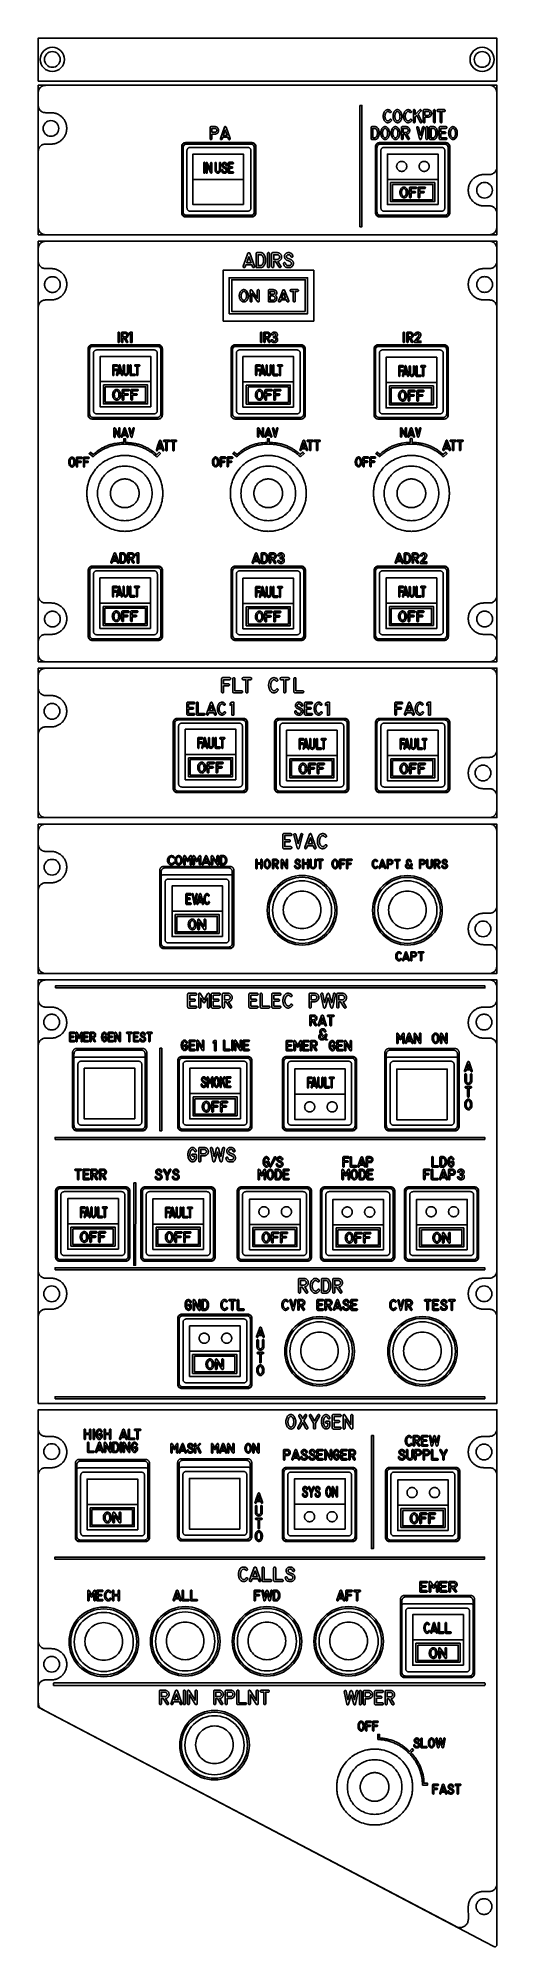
# Model space of a CAD drawing. Extents: x 27 to 704, y 10 to 614.
# Drawn here: x 27 to 172, y 10 to 614 of the extents above; entities that cross this region are included whole.
import ezdxf

# ---------------------------------------------------------------- set-up
doc = ezdxf.new("R2010")
doc.units = 0
for name, color, linetype in [('_BACKPANEL', 5, 'CONTINUOUS'), ('_ENGRAVING', 105, 'CONTINUOUS'), ('_LABELS', 30, 'CONTINUOUS'), ('_TOPLAYER', 1, 'CONTINUOUS')]:
    doc.layers.add(name, color=color, linetype=linetype)

msp = doc.modelspace()

# ---------------------------------------------------------------- linework, layer by layer
at = {"layer": '_BACKPANEL'}
for points in [[(26.96, 613.51), (26.96, 612.15), (26.96, 609.43), (26.96, 604), (26.96, 602.64), (26.96, 599.92), (171.96, 599.92), (171.96, 602.64), (171.96, 604), (171.96, 609.43), (171.96, 612.15), (171.96, 613.51)], [(26.97, 598.61), (26.97, 593.88), (26.97, 584.43), (26.97, 565.51), (26.97, 560.79), (26.97, 551.33), (171.97, 551.33), (171.97, 560.79), (171.97, 565.51), (171.97, 584.43), (171.97, 593.88), (171.97, 598.61)], [(73.51, 580.31), (94.6, 580.31), (94.71, 580.31), (94.81, 580.29), (94.91, 580.27), (95, 580.23), (95.09, 580.19), (95.18, 580.14), (95.26, 580.08), (95.33, 580.01), (95.4, 579.94), (95.45, 579.86), (95.51, 579.78), (95.55, 579.69), (95.58, 579.59), (95.61, 579.49), (95.62, 579.39), (95.63, 579.29), (95.63, 558.19), (95.62, 558.09), (95.61, 557.98), (95.58, 557.88), (95.55, 557.79), (95.51, 557.7), (95.45, 557.62), (95.4, 557.54), (95.33, 557.46), (95.26, 557.4), (95.18, 557.34), (95.09, 557.29), (95, 557.24), (94.91, 557.21), (94.81, 557.18), (94.71, 557.17), (94.6, 557.16), (73.51, 557.16), (73.4, 557.17), (73.3, 557.18), (73.2, 557.21), (73.11, 557.24), (73.02, 557.29), (72.93, 557.34), (72.85, 557.4), (72.78, 557.46), (72.71, 557.54), (72.65, 557.62), (72.6, 557.7), (72.56, 557.79), (72.53, 557.88), (72.5, 557.98), (72.48, 558.09), (72.48, 558.19), (72.48, 579.29), (72.48, 579.39), (72.5, 579.49), (72.53, 579.59), (72.56, 579.69), (72.6, 579.78), (72.65, 579.86), (72.71, 579.94), (72.78, 580.01), (72.85, 580.08), (72.93, 580.14), (73.02, 580.19), (73.11, 580.23), (73.2, 580.27), (73.3, 580.29), (73.4, 580.31)], [(134.81, 580.31), (155.9, 580.31), (156.01, 580.31), (156.11, 580.29), (156.21, 580.27), (156.3, 580.23), (156.39, 580.19), (156.48, 580.14), (156.56, 580.08), (156.63, 580.01), (156.69, 579.94), (156.75, 579.86), (156.8, 579.78), (156.85, 579.69), (156.88, 579.59), (156.91, 579.49), (156.92, 579.39), (156.93, 579.29), (156.93, 558.19), (156.92, 558.09), (156.91, 557.98), (156.88, 557.88), (156.85, 557.79), (156.8, 557.7), (156.75, 557.62), (156.69, 557.54), (156.63, 557.46), (156.56, 557.4), (156.48, 557.34), (156.39, 557.29), (156.3, 557.24), (156.21, 557.21), (156.11, 557.18), (156.01, 557.17), (155.9, 557.16), (134.81, 557.16), (134.7, 557.17), (134.6, 557.18), (134.5, 557.21), (134.41, 557.24), (134.32, 557.29), (134.23, 557.34), (134.15, 557.4), (134.08, 557.46), (134.01, 557.54), (133.95, 557.62), (133.9, 557.7), (133.86, 557.79), (133.82, 557.88), (133.8, 557.98), (133.78, 558.09), (133.78, 558.19), (133.78, 579.29), (133.78, 579.39), (133.8, 579.49), (133.82, 579.59), (133.86, 579.69), (133.9, 579.78), (133.95, 579.86), (134.01, 579.94), (134.08, 580.01), (134.15, 580.08), (134.23, 580.14), (134.32, 580.19), (134.41, 580.23), (134.5, 580.27), (134.6, 580.29), (134.7, 580.31)], [(26.97, 549.31), (26.97, 544.56), (26.97, 535.06), (26.97, 525.56), (26.97, 506.56), (26.97, 425.81), (26.97, 416.31), (171.97, 416.31), (171.97, 425.81), (171.97, 506.56), (171.97, 525.56), (171.97, 535.06), (171.97, 544.56), (171.97, 549.31)], [(28.98, 535.6), (28.99, 535.86), (29.03, 536.1), (29.09, 536.34), (29.17, 536.57), (29.28, 536.79), (29.4, 536.99), (29.55, 537.19), (29.71, 537.36), (29.88, 537.52), (30.07, 537.67), (30.28, 537.79), (30.5, 537.9), (30.73, 537.98), (30.96, 538.04), (31.21, 538.08), (31.47, 538.09), (31.72, 538.08), (31.97, 538.04), (32.21, 537.98), (32.43, 537.9), (32.65, 537.79), (32.86, 537.67), (33.05, 537.52), (33.22, 537.36), (33.39, 537.19), (33.53, 536.99), (33.65, 536.79), (33.76, 536.57), (33.84, 536.34), (33.9, 536.1), (33.94, 535.86), (33.95, 535.6), (33.94, 535.35), (33.9, 535.1), (33.84, 534.86), (33.76, 534.63), (33.65, 534.42), (33.53, 534.21), (33.39, 534.02), (33.22, 533.84), (33.05, 533.68), (32.86, 533.54), (32.65, 533.42), (32.43, 533.31), (32.21, 533.23), (31.97, 533.17), (31.72, 533.13), (31.47, 533.12), (31.21, 533.13), (30.96, 533.17), (30.73, 533.23), (30.5, 533.31), (30.28, 533.42), (30.07, 533.54), (29.88, 533.68), (29.71, 533.84), (29.55, 534.02), (29.4, 534.21), (29.28, 534.42), (29.17, 534.63), (29.09, 534.86), (29.03, 535.1), (28.99, 535.35)], [(85.41, 524.04), (114.09, 524.04), (114.09, 540.12), (85.41, 540.12)], [(165.62, 535.61), (165.63, 535.87), (165.67, 536.12), (165.73, 536.35), (165.82, 536.58), (165.92, 536.8), (166.05, 537), (166.19, 537.2), (166.35, 537.37), (166.53, 537.53), (166.72, 537.68), (166.92, 537.8), (167.14, 537.91), (167.37, 537.99), (167.61, 538.05), (167.85, 538.09), (168.11, 538.1), (168.36, 538.09), (168.61, 538.05), (168.85, 537.99), (169.08, 537.91), (169.29, 537.8), (169.5, 537.68), (169.69, 537.53), (169.87, 537.37), (170.03, 537.2), (170.17, 537), (170.3, 536.8), (170.4, 536.58), (170.48, 536.35), (170.55, 536.12), (170.58, 535.87), (170.6, 535.61), (170.58, 535.36), (170.55, 535.11), (170.48, 534.87), (170.4, 534.65), (170.3, 534.43), (170.17, 534.22), (170.03, 534.03), (169.87, 533.85), (169.69, 533.69), (169.5, 533.55), (169.29, 533.43), (169.08, 533.32), (168.85, 533.24), (168.61, 533.18), (168.36, 533.14), (168.11, 533.13), (167.85, 533.14), (167.61, 533.18), (167.37, 533.24), (167.14, 533.32), (166.92, 533.43), (166.72, 533.55), (166.53, 533.69), (166.35, 533.85), (166.19, 534.03), (166.05, 534.22), (165.92, 534.43), (165.82, 534.65), (165.73, 534.87), (165.67, 535.11), (165.63, 535.36)], [(43.94, 516.23), (65.04, 516.23), (65.14, 516.23), (65.24, 516.21), (65.34, 516.19), (65.44, 516.15), (65.53, 516.11), (65.61, 516.06), (65.69, 516), (65.76, 515.93), (65.83, 515.86), (65.89, 515.78), (65.94, 515.7), (65.98, 515.61), (66.02, 515.51), (66.04, 515.41), (66.06, 515.31), (66.06, 515.21), (66.06, 494.11), (66.06, 494.01), (66.04, 493.9), (66.02, 493.81), (65.98, 493.71), (65.94, 493.62), (65.89, 493.54), (65.83, 493.46), (65.76, 493.38), (65.69, 493.32), (65.61, 493.26), (65.53, 493.21), (65.44, 493.16), (65.34, 493.13), (65.24, 493.1), (65.14, 493.09), (65.04, 493.08), (43.94, 493.08), (43.84, 493.09), (43.73, 493.1), (43.63, 493.13), (43.54, 493.16), (43.45, 493.21), (43.37, 493.26), (43.29, 493.32), (43.21, 493.38), (43.15, 493.46), (43.09, 493.54), (43.04, 493.62), (42.99, 493.71), (42.96, 493.81), (42.93, 493.9), (42.92, 494.01), (42.91, 494.11), (42.91, 515.21), (42.92, 515.31), (42.93, 515.41), (42.96, 515.51), (42.99, 515.61), (43.04, 515.7), (43.09, 515.78), (43.15, 515.86), (43.21, 515.93), (43.29, 516), (43.37, 516.06), (43.45, 516.11), (43.54, 516.15), (43.63, 516.19), (43.73, 516.21), (43.84, 516.23)], [(89.09, 516.23), (110.19, 516.23), (110.29, 516.23), (110.39, 516.21), (110.49, 516.19), (110.59, 516.15), (110.68, 516.11), (110.76, 516.06), (110.84, 516), (110.91, 515.93), (110.98, 515.86), (111.04, 515.78), (111.09, 515.7), (111.13, 515.61), (111.17, 515.51), (111.19, 515.41), (111.21, 515.31), (111.21, 515.21), (111.21, 494.11), (111.21, 494.01), (111.19, 493.9), (111.17, 493.81), (111.13, 493.71), (111.09, 493.62), (111.04, 493.54), (110.98, 493.46), (110.91, 493.38), (110.84, 493.32), (110.76, 493.26), (110.68, 493.21), (110.59, 493.16), (110.49, 493.13), (110.39, 493.1), (110.29, 493.09), (110.19, 493.08), (89.09, 493.08), (88.98, 493.09), (88.88, 493.1), (88.78, 493.13), (88.69, 493.16), (88.6, 493.21), (88.51, 493.26), (88.44, 493.32), (88.36, 493.38), (88.3, 493.46), (88.24, 493.54), (88.19, 493.62), (88.14, 493.71), (88.11, 493.81), (88.08, 493.9), (88.07, 494.01), (88.06, 494.11), (88.06, 515.21), (88.07, 515.31), (88.08, 515.41), (88.11, 515.51), (88.14, 515.61), (88.19, 515.7), (88.24, 515.78), (88.3, 515.86), (88.36, 515.93), (88.44, 516), (88.51, 516.06), (88.6, 516.11), (88.69, 516.15), (88.78, 516.19), (88.88, 516.21), (88.98, 516.23)], [(134.37, 516.23), (155.46, 516.23), (155.57, 516.23), (155.67, 516.21), (155.77, 516.19), (155.86, 516.15), (155.95, 516.11), (156.04, 516.06), (156.12, 516), (156.19, 515.93), (156.26, 515.86), (156.32, 515.78), (156.37, 515.7), (156.41, 515.61), (156.44, 515.51), (156.47, 515.41), (156.49, 515.31), (156.49, 515.21), (156.49, 494.11), (156.49, 494.01), (156.47, 493.9), (156.44, 493.81), (156.41, 493.71), (156.37, 493.62), (156.32, 493.54), (156.26, 493.46), (156.19, 493.38), (156.12, 493.32), (156.04, 493.26), (155.95, 493.21), (155.86, 493.16), (155.77, 493.13), (155.67, 493.1), (155.57, 493.09), (155.46, 493.08), (134.37, 493.08), (134.26, 493.09), (134.16, 493.1), (134.06, 493.13), (133.97, 493.16), (133.88, 493.21), (133.79, 493.26), (133.71, 493.32), (133.64, 493.38), (133.57, 493.46), (133.52, 493.54), (133.46, 493.62), (133.42, 493.71), (133.39, 493.81), (133.36, 493.9), (133.35, 494.01), (133.34, 494.11), (133.34, 515.21), (133.35, 515.31), (133.36, 515.41), (133.39, 515.51), (133.42, 515.61), (133.46, 515.7), (133.52, 515.78), (133.57, 515.86), (133.64, 515.93), (133.71, 516), (133.79, 516.06), (133.88, 516.11), (133.97, 516.15), (134.06, 516.19), (134.16, 516.21), (134.26, 516.23)], [(58.87, 469.59), (58.86, 469.36), (58.85, 469.13), (58.82, 468.9), (58.78, 468.68), (58.73, 468.46), (58.67, 468.24), (58.6, 468.03), (58.51, 467.83), (58.42, 467.62), (58.32, 467.43), (58.21, 467.24), (58.1, 467.05), (57.97, 466.88), (57.83, 466.71), (57.69, 466.54), (57.54, 466.38), (57.38, 466.23), (57.22, 466.09), (57.05, 465.96), (56.87, 465.83), (56.69, 465.71), (56.5, 465.6), (56.3, 465.5), (56.1, 465.41), (55.89, 465.33), (55.68, 465.26), (55.47, 465.2), (55.25, 465.15), (55.03, 465.11), (54.8, 465.08), (54.57, 465.06), (54.33, 465.05), (54.1, 465.06), (53.87, 465.08), (53.64, 465.11), (53.42, 465.15), (53.2, 465.2), (52.99, 465.26), (52.78, 465.33), (52.57, 465.41), (52.37, 465.5), (52.17, 465.6), (51.98, 465.71), (51.8, 465.83), (51.62, 465.96), (51.45, 466.09), (51.28, 466.23), (51.13, 466.38), (50.98, 466.54), (50.83, 466.71), (50.7, 466.88), (50.57, 467.05), (50.46, 467.24), (50.35, 467.43), (50.25, 467.62), (50.16, 467.83), (50.07, 468.03), (50, 468.24), (49.94, 468.46), (49.89, 468.68), (49.85, 468.9), (49.82, 469.13), (49.8, 469.36), (49.8, 469.59), (49.8, 469.82), (49.82, 470.05), (49.85, 470.28), (49.89, 470.5), (49.94, 470.72), (50, 470.94), (50.07, 471.15), (50.16, 471.36), (50.25, 471.56), (50.35, 471.75), (50.46, 471.94), (50.57, 472.13), (50.7, 472.3), (50.83, 472.48), (50.98, 472.64), (51.13, 472.8), (51.28, 472.95), (51.45, 473.09), (51.62, 473.23), (51.8, 473.35), (51.98, 473.47), (52.17, 473.58), (52.37, 473.68), (52.57, 473.77), (52.78, 473.85), (52.99, 473.92), (53.2, 473.98), (53.42, 474.03), (53.64, 474.07), (53.87, 474.1), (54.1, 474.12), (54.33, 474.13), (54.57, 474.12), (54.8, 474.1), (55.03, 474.07), (55.25, 474.03), (55.47, 473.98), (55.68, 473.92), (55.89, 473.85), (56.1, 473.77), (56.3, 473.68), (56.5, 473.58), (56.69, 473.47), (56.87, 473.35), (57.05, 473.23), (57.22, 473.09), (57.38, 472.95), (57.54, 472.8), (57.69, 472.64), (57.83, 472.48), (57.97, 472.3), (58.1, 472.13), (58.21, 471.94), (58.32, 471.75), (58.42, 471.56), (58.51, 471.36), (58.6, 471.15), (58.67, 470.94), (58.73, 470.72), (58.78, 470.5), (58.82, 470.28), (58.85, 470.05), (58.86, 469.82)], [(104.23, 469.59), (104.23, 469.36), (104.21, 469.13), (104.18, 468.9), (104.14, 468.68), (104.09, 468.46), (104.03, 468.24), (103.96, 468.03), (103.88, 467.83), (103.79, 467.62), (103.69, 467.43), (103.58, 467.24), (103.46, 467.05), (103.33, 466.88), (103.2, 466.71), (103.06, 466.54), (102.91, 466.38), (102.75, 466.23), (102.58, 466.09), (102.41, 465.96), (102.23, 465.83), (102.05, 465.71), (101.86, 465.6), (101.67, 465.5), (101.46, 465.41), (101.26, 465.33), (101.05, 465.26), (100.83, 465.2), (100.61, 465.15), (100.39, 465.11), (100.16, 465.08), (99.93, 465.06), (99.7, 465.05), (99.47, 465.06), (99.24, 465.08), (99.01, 465.11), (98.78, 465.15), (98.57, 465.2), (98.35, 465.26), (98.14, 465.33), (97.93, 465.41), (97.73, 465.5), (97.54, 465.6), (97.35, 465.71), (97.16, 465.83), (96.99, 465.96), (96.81, 466.09), (96.65, 466.23), (96.49, 466.38), (96.34, 466.54), (96.2, 466.71), (96.06, 466.88), (95.94, 467.05), (95.82, 467.24), (95.71, 467.43), (95.61, 467.62), (95.52, 467.83), (95.44, 468.03), (95.37, 468.24), (95.31, 468.46), (95.26, 468.68), (95.22, 468.9), (95.19, 469.13), (95.17, 469.36), (95.16, 469.59), (95.17, 469.82), (95.19, 470.05), (95.22, 470.28), (95.26, 470.5), (95.31, 470.72), (95.37, 470.94), (95.44, 471.15), (95.52, 471.36), (95.61, 471.56), (95.71, 471.75), (95.82, 471.94), (95.94, 472.13), (96.06, 472.3), (96.2, 472.48), (96.34, 472.64), (96.49, 472.8), (96.65, 472.95), (96.81, 473.09), (96.99, 473.23), (97.16, 473.35), (97.35, 473.47), (97.54, 473.58), (97.73, 473.68), (97.93, 473.77), (98.14, 473.85), (98.35, 473.92), (98.57, 473.98), (98.78, 474.03), (99.01, 474.07), (99.24, 474.1), (99.47, 474.12), (99.7, 474.13), (99.93, 474.12), (100.16, 474.1), (100.39, 474.07), (100.61, 474.03), (100.83, 473.98), (101.05, 473.92), (101.26, 473.85), (101.46, 473.77), (101.67, 473.68), (101.86, 473.58), (102.05, 473.47), (102.23, 473.35), (102.41, 473.23), (102.58, 473.09), (102.75, 472.95), (102.91, 472.8), (103.06, 472.64), (103.2, 472.48), (103.33, 472.3), (103.46, 472.13), (103.58, 471.94), (103.69, 471.75), (103.79, 471.56), (103.88, 471.36), (103.96, 471.15), (104.03, 470.94), (104.09, 470.72), (104.14, 470.5), (104.18, 470.28), (104.21, 470.05), (104.23, 469.82)], [(149.48, 469.59), (149.48, 469.36), (149.46, 469.13), (149.43, 468.9), (149.39, 468.68), (149.34, 468.46), (149.28, 468.24), (149.21, 468.03), (149.13, 467.83), (149.04, 467.62), (148.94, 467.43), (148.83, 467.24), (148.71, 467.05), (148.58, 466.88), (148.45, 466.71), (148.31, 466.54), (148.16, 466.38), (148, 466.23), (147.83, 466.09), (147.66, 465.96), (147.48, 465.83), (147.3, 465.71), (147.11, 465.6), (146.92, 465.5), (146.71, 465.41), (146.51, 465.33), (146.3, 465.26), (146.08, 465.2), (145.86, 465.15), (145.64, 465.11), (145.41, 465.08), (145.18, 465.06), (144.95, 465.05), (144.72, 465.06), (144.49, 465.08), (144.26, 465.11), (144.03, 465.15), (143.82, 465.2), (143.6, 465.26), (143.39, 465.33), (143.18, 465.41), (142.98, 465.5), (142.79, 465.6), (142.6, 465.71), (142.41, 465.83), (142.24, 465.96), (142.06, 466.09), (141.9, 466.23), (141.74, 466.38), (141.59, 466.54), (141.45, 466.71), (141.31, 466.88), (141.19, 467.05), (141.07, 467.24), (140.96, 467.43), (140.86, 467.62), (140.77, 467.83), (140.69, 468.03), (140.62, 468.24), (140.56, 468.46), (140.51, 468.68), (140.47, 468.9), (140.44, 469.13), (140.42, 469.36), (140.41, 469.59), (140.42, 469.82), (140.44, 470.05), (140.47, 470.28), (140.51, 470.5), (140.56, 470.72), (140.62, 470.94), (140.69, 471.15), (140.77, 471.36), (140.86, 471.56), (140.96, 471.75), (141.07, 471.94), (141.19, 472.13), (141.31, 472.3), (141.45, 472.48), (141.59, 472.64), (141.74, 472.8), (141.9, 472.95), (142.06, 473.09), (142.24, 473.23), (142.41, 473.35), (142.6, 473.47), (142.79, 473.58), (142.98, 473.68), (143.18, 473.77), (143.39, 473.85), (143.6, 473.92), (143.82, 473.98), (144.03, 474.03), (144.26, 474.07), (144.49, 474.1), (144.72, 474.12), (144.95, 474.13), (145.18, 474.12), (145.41, 474.1), (145.64, 474.07), (145.86, 474.03), (146.08, 473.98), (146.3, 473.92), (146.51, 473.85), (146.71, 473.77), (146.92, 473.68), (147.11, 473.58), (147.3, 473.47), (147.48, 473.35), (147.66, 473.23), (147.83, 473.09), (148, 472.95), (148.16, 472.8), (148.31, 472.64), (148.45, 472.48), (148.58, 472.3), (148.71, 472.13), (148.83, 471.94), (148.94, 471.75), (149.04, 471.56), (149.13, 471.36), (149.21, 471.15), (149.28, 470.94), (149.34, 470.72), (149.39, 470.5), (149.43, 470.28), (149.46, 470.05), (149.48, 469.82)], [(43.95, 446.39), (65.05, 446.39), (65.15, 446.38), (65.26, 446.37), (65.36, 446.34), (65.45, 446.31), (65.54, 446.26), (65.62, 446.21), (65.7, 446.15), (65.78, 446.09), (65.84, 446.01), (65.9, 445.94), (65.95, 445.85), (66, 445.76), (66.03, 445.67), (66.06, 445.57), (66.07, 445.47), (66.08, 445.36), (66.08, 424.27), (66.07, 424.16), (66.06, 424.06), (66.03, 423.96), (66, 423.86), (65.95, 423.77), (65.9, 423.69), (65.84, 423.61), (65.78, 423.54), (65.7, 423.47), (65.62, 423.41), (65.54, 423.36), (65.45, 423.32), (65.36, 423.28), (65.26, 423.26), (65.15, 423.24), (65.05, 423.24), (43.95, 423.24), (43.85, 423.24), (43.75, 423.26), (43.65, 423.28), (43.55, 423.32), (43.46, 423.36), (43.38, 423.41), (43.3, 423.47), (43.23, 423.54), (43.16, 423.61), (43.1, 423.69), (43.05, 423.77), (43.01, 423.86), (42.97, 423.96), (42.95, 424.06), (42.93, 424.16), (42.93, 424.27), (42.93, 445.36), (42.93, 445.47), (42.95, 445.57), (42.97, 445.67), (43.01, 445.76), (43.05, 445.85), (43.1, 445.94), (43.16, 446.01), (43.23, 446.09), (43.3, 446.15), (43.38, 446.21), (43.46, 446.26), (43.55, 446.31), (43.65, 446.34), (43.75, 446.37), (43.85, 446.38)], [(89.1, 446.39), (110.2, 446.39), (110.3, 446.38), (110.41, 446.37), (110.5, 446.34), (110.6, 446.31), (110.69, 446.26), (110.77, 446.21), (110.85, 446.15), (110.93, 446.09), (110.99, 446.01), (111.05, 445.94), (111.1, 445.85), (111.15, 445.76), (111.18, 445.67), (111.21, 445.57), (111.22, 445.47), (111.23, 445.36), (111.23, 424.27), (111.22, 424.16), (111.21, 424.06), (111.18, 423.96), (111.15, 423.86), (111.1, 423.77), (111.05, 423.69), (110.99, 423.61), (110.93, 423.54), (110.85, 423.47), (110.77, 423.41), (110.69, 423.36), (110.6, 423.32), (110.5, 423.28), (110.41, 423.26), (110.3, 423.24), (110.2, 423.24), (89.1, 423.24), (89, 423.24), (88.9, 423.26), (88.8, 423.28), (88.7, 423.32), (88.61, 423.36), (88.53, 423.41), (88.45, 423.47), (88.38, 423.54), (88.31, 423.61), (88.25, 423.69), (88.2, 423.77), (88.16, 423.86), (88.12, 423.96), (88.1, 424.06), (88.08, 424.16), (88.08, 424.27), (88.08, 445.36), (88.08, 445.47), (88.1, 445.57), (88.12, 445.67), (88.16, 445.76), (88.2, 445.85), (88.25, 445.94), (88.31, 446.01), (88.38, 446.09), (88.45, 446.15), (88.53, 446.21), (88.61, 446.26), (88.7, 446.31), (88.8, 446.34), (88.9, 446.37), (89, 446.38)], [(134.38, 446.39), (155.48, 446.39), (155.58, 446.38), (155.68, 446.37), (155.78, 446.34), (155.88, 446.31), (155.97, 446.26), (156.05, 446.21), (156.13, 446.15), (156.2, 446.09), (156.27, 446.01), (156.33, 445.94), (156.38, 445.85), (156.42, 445.76), (156.46, 445.67), (156.48, 445.57), (156.5, 445.47), (156.5, 445.36), (156.5, 424.27), (156.5, 424.16), (156.48, 424.06), (156.46, 423.96), (156.42, 423.86), (156.38, 423.77), (156.33, 423.69), (156.27, 423.61), (156.2, 423.54), (156.13, 423.47), (156.05, 423.41), (155.97, 423.36), (155.88, 423.32), (155.78, 423.28), (155.68, 423.26), (155.58, 423.24), (155.48, 423.24), (134.38, 423.24), (134.28, 423.24), (134.17, 423.26), (134.07, 423.28), (133.98, 423.32), (133.89, 423.36), (133.81, 423.41), (133.73, 423.47), (133.65, 423.54), (133.59, 423.61), (133.53, 423.69), (133.48, 423.77), (133.43, 423.86), (133.4, 423.96), (133.37, 424.06), (133.36, 424.16), (133.35, 424.27), (133.35, 445.36), (133.36, 445.47), (133.37, 445.57), (133.4, 445.67), (133.43, 445.76), (133.48, 445.85), (133.53, 445.94), (133.59, 446.01), (133.65, 446.09), (133.73, 446.15), (133.81, 446.21), (133.89, 446.26), (133.98, 446.31), (134.07, 446.34), (134.17, 446.37), (134.28, 446.38)], [(28.98, 429.81), (28.99, 430.07), (29.03, 430.31), (29.09, 430.55), (29.17, 430.78), (29.28, 431), (29.4, 431.2), (29.55, 431.4), (29.71, 431.57), (29.88, 431.73), (30.07, 431.88), (30.28, 432), (30.5, 432.11), (30.73, 432.19), (30.96, 432.25), (31.21, 432.29), (31.47, 432.3), (31.72, 432.29), (31.97, 432.25), (32.21, 432.19), (32.43, 432.11), (32.65, 432), (32.86, 431.88), (33.05, 431.73), (33.22, 431.57), (33.39, 431.4), (33.53, 431.2), (33.65, 431), (33.76, 430.78), (33.84, 430.55), (33.9, 430.31), (33.94, 430.07), (33.95, 429.81), (33.94, 429.56), (33.9, 429.31), (33.84, 429.07), (33.76, 428.84), (33.65, 428.63), (33.53, 428.42), (33.39, 428.23), (33.22, 428.05), (33.05, 427.89), (32.86, 427.75), (32.65, 427.63), (32.43, 427.52), (32.21, 427.44), (31.97, 427.38), (31.72, 427.34), (31.47, 427.32), (31.21, 427.34), (30.96, 427.38), (30.73, 427.44), (30.5, 427.52), (30.28, 427.63), (30.07, 427.75), (29.88, 427.89), (29.71, 428.05), (29.55, 428.23), (29.4, 428.42), (29.28, 428.63), (29.17, 428.84), (29.09, 429.07), (29.03, 429.31), (28.99, 429.56)], [(165.62, 429.84), (165.63, 430.09), (165.67, 430.34), (165.73, 430.58), (165.82, 430.81), (165.92, 431.02), (166.05, 431.23), (166.19, 431.42), (166.35, 431.6), (166.53, 431.76), (166.72, 431.9), (166.92, 432.02), (167.14, 432.13), (167.37, 432.21), (167.61, 432.27), (167.85, 432.31), (168.11, 432.32), (168.36, 432.31), (168.61, 432.27), (168.85, 432.21), (169.08, 432.13), (169.29, 432.02), (169.5, 431.9), (169.69, 431.76), (169.87, 431.6), (170.03, 431.42), (170.17, 431.23), (170.3, 431.02), (170.4, 430.81), (170.48, 430.58), (170.55, 430.34), (170.58, 430.09), (170.6, 429.84), (170.58, 429.58), (170.55, 429.34), (170.48, 429.1), (170.4, 428.87), (170.3, 428.65), (170.17, 428.45), (170.03, 428.25), (169.87, 428.08), (169.69, 427.92), (169.5, 427.77), (169.29, 427.65), (169.08, 427.54), (168.85, 427.46), (168.61, 427.4), (168.36, 427.36), (168.11, 427.35), (167.85, 427.36), (167.61, 427.4), (167.37, 427.46), (167.14, 427.54), (166.92, 427.65), (166.72, 427.77), (166.53, 427.92), (166.35, 428.08), (166.19, 428.25), (166.05, 428.45), (165.92, 428.65), (165.82, 428.87), (165.73, 429.1), (165.67, 429.34), (165.63, 429.58)], [(26.97, 414.31), (26.97, 409.58), (26.97, 400.13), (26.97, 381.21), (26.97, 376.49), (26.97, 367.03), (171.97, 367.03), (171.97, 376.49), (171.97, 381.21), (171.97, 400.13), (171.97, 409.58), (171.97, 414.31)], [(70.84, 398.25), (91.93, 398.25), (92.04, 398.24), (92.14, 398.23), (92.24, 398.2), (92.34, 398.17), (92.43, 398.12), (92.51, 398.07), (92.59, 398.01), (92.66, 397.95), (92.73, 397.87), (92.79, 397.79), (92.84, 397.71), (92.88, 397.62), (92.92, 397.52), (92.94, 397.43), (92.96, 397.32), (92.96, 397.22), (92.96, 376.12), (92.96, 376.02), (92.94, 375.92), (92.92, 375.82), (92.88, 375.72), (92.84, 375.63), (92.79, 375.55), (92.73, 375.47), (92.66, 375.4), (92.59, 375.33), (92.51, 375.27), (92.43, 375.22), (92.34, 375.18), (92.24, 375.14), (92.14, 375.12), (92.04, 375.1), (91.93, 375.1), (70.84, 375.1), (70.73, 375.1), (70.63, 375.12), (70.53, 375.14), (70.44, 375.18), (70.35, 375.22), (70.26, 375.27), (70.19, 375.33), (70.11, 375.4), (70.05, 375.47), (69.99, 375.55), (69.94, 375.63), (69.89, 375.72), (69.86, 375.82), (69.83, 375.92), (69.82, 376.02), (69.81, 376.12), (69.81, 397.22), (69.82, 397.32), (69.83, 397.43), (69.86, 397.52), (69.89, 397.62), (69.94, 397.71), (69.99, 397.79), (70.05, 397.87), (70.11, 397.95), (70.19, 398.01), (70.26, 398.07), (70.35, 398.12), (70.44, 398.17), (70.53, 398.2), (70.63, 398.23), (70.73, 398.24)], [(102.88, 398.25), (123.98, 398.25), (124.08, 398.24), (124.18, 398.22), (124.28, 398.2), (124.38, 398.17), (124.47, 398.12), (124.55, 398.07), (124.63, 398.01), (124.7, 397.95), (124.77, 397.87), (124.83, 397.79), (124.88, 397.71), (124.92, 397.62), (124.96, 397.52), (124.98, 397.43), (125, 397.32), (125, 397.22), (125, 376.12), (125, 376.02), (124.98, 375.92), (124.96, 375.82), (124.92, 375.72), (124.88, 375.63), (124.83, 375.55), (124.77, 375.47), (124.7, 375.4), (124.63, 375.33), (124.55, 375.27), (124.47, 375.22), (124.38, 375.18), (124.28, 375.14), (124.18, 375.12), (124.08, 375.1), (123.98, 375.1), (102.88, 375.1), (102.77, 375.1), (102.67, 375.12), (102.57, 375.14), (102.48, 375.18), (102.39, 375.22), (102.3, 375.27), (102.23, 375.33), (102.15, 375.4), (102.09, 375.47), (102.03, 375.55), (101.98, 375.63), (101.93, 375.72), (101.9, 375.82), (101.87, 375.92), (101.86, 376.02), (101.85, 376.12), (101.85, 397.22), (101.86, 397.32), (101.87, 397.43), (101.9, 397.52), (101.93, 397.62), (101.98, 397.71), (102.03, 397.79), (102.09, 397.87), (102.15, 397.95), (102.23, 398.01), (102.3, 398.07), (102.39, 398.12), (102.48, 398.17), (102.57, 398.2), (102.67, 398.22), (102.77, 398.24)], [(134.81, 398.25), (155.9, 398.25), (156.01, 398.24), (156.11, 398.23), (156.21, 398.2), (156.3, 398.17), (156.39, 398.12), (156.48, 398.07), (156.56, 398.01), (156.63, 397.95), (156.69, 397.87), (156.75, 397.79), (156.8, 397.71), (156.85, 397.62), (156.88, 397.52), (156.91, 397.43), (156.92, 397.32), (156.93, 397.22), (156.93, 376.12), (156.92, 376.02), (156.91, 375.92), (156.88, 375.82), (156.85, 375.72), (156.8, 375.63), (156.75, 375.55), (156.69, 375.47), (156.63, 375.4), (156.56, 375.33), (156.48, 375.27), (156.39, 375.22), (156.3, 375.18), (156.21, 375.14), (156.11, 375.12), (156.01, 375.1), (155.9, 375.1), (134.81, 375.1), (134.7, 375.1), (134.6, 375.12), (134.5, 375.14), (134.41, 375.18), (134.32, 375.22), (134.23, 375.27), (134.15, 375.33), (134.08, 375.4), (134.01, 375.47), (133.95, 375.55), (133.9, 375.63), (133.86, 375.72), (133.82, 375.82), (133.8, 375.92), (133.78, 376.02), (133.78, 376.12), (133.78, 397.22), (133.78, 397.32), (133.8, 397.43), (133.82, 397.52), (133.86, 397.62), (133.9, 397.71), (133.95, 397.79), (134.01, 397.87), (134.08, 397.95), (134.15, 398.01), (134.23, 398.07), (134.32, 398.12), (134.41, 398.17), (134.5, 398.2), (134.6, 398.23), (134.7, 398.24)], [(26.96, 365.01), (26.96, 360.28), (26.96, 350.83), (26.96, 331.91), (26.96, 327.19), (26.96, 317.73), (171.96, 317.73), (171.96, 327.19), (171.96, 331.91), (171.96, 350.83), (171.96, 360.28), (171.96, 365.01)], [(66.56, 348.95), (87.66, 348.95), (87.76, 348.94), (87.87, 348.93), (87.96, 348.9), (88.06, 348.87), (88.15, 348.82), (88.23, 348.77), (88.31, 348.71), (88.39, 348.65), (88.45, 348.57), (88.51, 348.49), (88.56, 348.41), (88.61, 348.32), (88.64, 348.22), (88.66, 348.13), (88.68, 348.02), (88.69, 347.92), (88.69, 326.82), (88.68, 326.72), (88.66, 326.62), (88.64, 326.52), (88.61, 326.42), (88.56, 326.33), (88.51, 326.25), (88.45, 326.17), (88.39, 326.1), (88.31, 326.03), (88.23, 325.97), (88.15, 325.92), (88.06, 325.88), (87.96, 325.84), (87.87, 325.82), (87.76, 325.8), (87.66, 325.8), (66.56, 325.8), (66.46, 325.8), (66.36, 325.82), (66.26, 325.84), (66.16, 325.88), (66.07, 325.92), (65.99, 325.97), (65.91, 326.03), (65.84, 326.1), (65.77, 326.17), (65.71, 326.25), (65.66, 326.33), (65.62, 326.42), (65.58, 326.52), (65.56, 326.62), (65.54, 326.72), (65.54, 326.82), (65.54, 347.92), (65.54, 348.02), (65.56, 348.13), (65.58, 348.22), (65.62, 348.32), (65.66, 348.41), (65.71, 348.49), (65.77, 348.57), (65.84, 348.65), (65.91, 348.71), (65.99, 348.77), (66.07, 348.82), (66.16, 348.87), (66.26, 348.9), (66.36, 348.93), (66.46, 348.94)], [(26.97, 315.71), (26.97, 302.32), (26.97, 275.55), (26.97, 221.99), (26.97, 208.6), (26.97, 181.82), (171.97, 181.82), (171.97, 208.6), (171.97, 221.99), (171.97, 275.55), (171.97, 302.32), (171.97, 315.71)], [(31.23, 299.88), (31.48, 299.89), (31.73, 299.93), (31.97, 299.99), (32.2, 300.07), (32.42, 300.18), (32.62, 300.3), (32.81, 300.44), (32.99, 300.6), (33.15, 300.78), (33.29, 300.97), (33.42, 301.18), (33.52, 301.4), (33.61, 301.62), (33.67, 301.86), (33.7, 302.11), (33.72, 302.36), (33.7, 302.62), (33.67, 302.87), (33.61, 303.1), (33.52, 303.33), (33.42, 303.55), (33.29, 303.76), (33.15, 303.95), (32.99, 304.12), (32.81, 304.28), (32.62, 304.43), (32.42, 304.55), (32.2, 304.66), (31.97, 304.74), (31.73, 304.8), (31.48, 304.84), (31.23, 304.85), (30.97, 304.84), (30.73, 304.8), (30.49, 304.74), (30.26, 304.66), (30.04, 304.55), (29.84, 304.43), (29.65, 304.28), (29.47, 304.12), (29.31, 303.95), (29.17, 303.76), (29.04, 303.55), (28.94, 303.33), (28.85, 303.1), (28.79, 302.87), (28.75, 302.62), (28.74, 302.36), (28.75, 302.11), (28.79, 301.86), (28.85, 301.62), (28.94, 301.4), (29.04, 301.18), (29.17, 300.97), (29.31, 300.78), (29.47, 300.6), (29.65, 300.44), (29.84, 300.3), (30.04, 300.18), (30.26, 300.07), (30.49, 299.99), (30.73, 299.93), (30.97, 299.89)], [(167.93, 299.88), (167.67, 299.89), (167.43, 299.93), (167.19, 299.99), (166.96, 300.07), (166.74, 300.18), (166.54, 300.3), (166.35, 300.44), (166.17, 300.6), (166.01, 300.78), (165.87, 300.97), (165.74, 301.18), (165.64, 301.4), (165.55, 301.62), (165.49, 301.86), (165.45, 302.11), (165.44, 302.36), (165.45, 302.62), (165.49, 302.87), (165.55, 303.1), (165.64, 303.33), (165.74, 303.55), (165.87, 303.75), (166.01, 303.95), (166.17, 304.12), (166.35, 304.28), (166.54, 304.43), (166.74, 304.55), (166.96, 304.66), (167.19, 304.74), (167.43, 304.8), (167.67, 304.84), (167.93, 304.85), (168.18, 304.84), (168.43, 304.8), (168.67, 304.74), (168.9, 304.66), (169.12, 304.55), (169.32, 304.43), (169.51, 304.28), (169.69, 304.12), (169.85, 303.95), (169.99, 303.75), (170.12, 303.55), (170.22, 303.33), (170.31, 303.1), (170.37, 302.87), (170.4, 302.62), (170.42, 302.36), (170.4, 302.11), (170.37, 301.86), (170.31, 301.62), (170.22, 301.4), (170.12, 301.18), (169.99, 300.97), (169.85, 300.78), (169.69, 300.6), (169.51, 300.44), (169.32, 300.3), (169.12, 300.18), (168.9, 300.07), (168.67, 299.99), (168.43, 299.93), (168.18, 299.89)], [(39.01, 291.33), (60.1, 291.33), (60.21, 291.33), (60.31, 291.31), (60.41, 291.29), (60.5, 291.25), (60.59, 291.21), (60.68, 291.16), (60.76, 291.1), (60.83, 291.03), (60.9, 290.96), (60.96, 290.88), (61.01, 290.8), (61.05, 290.71), (61.09, 290.61), (61.11, 290.51), (61.13, 290.41), (61.13, 290.3), (61.13, 269.21), (61.13, 269.1), (61.11, 269), (61.09, 268.9), (61.05, 268.81), (61.01, 268.72), (60.96, 268.63), (60.9, 268.56), (60.83, 268.48), (60.76, 268.42), (60.68, 268.36), (60.59, 268.31), (60.5, 268.26), (60.41, 268.23), (60.31, 268.2), (60.21, 268.19), (60.1, 268.18), (39.01, 268.18), (38.9, 268.19), (38.8, 268.2), (38.7, 268.23), (38.61, 268.26), (38.52, 268.31), (38.43, 268.36), (38.35, 268.42), (38.28, 268.48), (38.22, 268.56), (38.16, 268.63), (38.11, 268.72), (38.06, 268.81), (38.03, 268.9), (38, 269), (37.99, 269.1), (37.98, 269.21), (37.98, 290.3), (37.99, 290.41), (38, 290.51), (38.03, 290.61), (38.06, 290.71), (38.11, 290.8), (38.16, 290.88), (38.22, 290.96), (38.28, 291.03), (38.35, 291.1), (38.43, 291.16), (38.52, 291.21), (38.61, 291.25), (38.7, 291.29), (38.8, 291.31), (38.9, 291.33)], [(72.27, 291.34), (93.36, 291.34), (93.47, 291.33), (93.57, 291.32), (93.67, 291.29), (93.76, 291.26), (93.85, 291.22), (93.94, 291.16), (94.02, 291.1), (94.09, 291.04), (94.16, 290.97), (94.22, 290.89), (94.27, 290.8), (94.31, 290.71), (94.34, 290.62), (94.37, 290.52), (94.39, 290.42), (94.39, 290.31), (94.39, 269.22), (94.39, 269.11), (94.37, 269.01), (94.34, 268.91), (94.31, 268.82), (94.27, 268.73), (94.22, 268.64), (94.16, 268.56), (94.09, 268.49), (94.02, 268.42), (93.94, 268.36), (93.85, 268.31), (93.76, 268.27), (93.67, 268.23), (93.57, 268.21), (93.47, 268.19), (93.36, 268.19), (72.27, 268.19), (72.16, 268.19), (72.06, 268.21), (71.96, 268.23), (71.87, 268.27), (71.78, 268.31), (71.69, 268.36), (71.61, 268.42), (71.54, 268.49), (71.47, 268.56), (71.42, 268.64), (71.36, 268.73), (71.32, 268.82), (71.29, 268.91), (71.26, 269.01), (71.25, 269.11), (71.24, 269.22), (71.24, 290.31), (71.25, 290.42), (71.26, 290.52), (71.29, 290.62), (71.32, 290.71), (71.36, 290.8), (71.42, 290.89), (71.47, 290.97), (71.54, 291.04), (71.61, 291.1), (71.69, 291.16), (71.78, 291.22), (71.87, 291.26), (71.96, 291.29), (72.06, 291.32), (72.16, 291.33)], [(105.37, 291.34), (126.46, 291.34), (126.57, 291.33), (126.67, 291.32), (126.77, 291.29), (126.86, 291.26), (126.95, 291.22), (127.04, 291.16), (127.12, 291.1), (127.19, 291.04), (127.26, 290.97), (127.32, 290.89), (127.37, 290.8), (127.41, 290.71), (127.44, 290.62), (127.47, 290.52), (127.49, 290.42), (127.49, 290.31), (127.49, 269.22), (127.49, 269.11), (127.47, 269.01), (127.44, 268.91), (127.41, 268.82), (127.37, 268.73), (127.32, 268.64), (127.26, 268.56), (127.19, 268.49), (127.12, 268.42), (127.04, 268.36), (126.95, 268.31), (126.86, 268.27), (126.77, 268.23), (126.67, 268.21), (126.57, 268.19), (126.46, 268.19), (105.37, 268.19), (105.26, 268.19), (105.16, 268.21), (105.06, 268.23), (104.97, 268.27), (104.88, 268.31), (104.79, 268.36), (104.71, 268.42), (104.64, 268.49), (104.57, 268.56), (104.52, 268.64), (104.46, 268.73), (104.42, 268.82), (104.39, 268.91), (104.36, 269.01), (104.35, 269.11), (104.34, 269.22), (104.34, 290.31), (104.35, 290.42), (104.36, 290.52), (104.39, 290.62), (104.42, 290.71), (104.46, 290.8), (104.52, 290.89), (104.57, 290.97), (104.64, 291.04), (104.71, 291.1), (104.79, 291.16), (104.88, 291.22), (104.97, 291.26), (105.06, 291.29), (105.16, 291.32), (105.26, 291.33)], [(137.76, 291.32), (158.85, 291.32), (158.96, 291.31), (159.06, 291.3), (159.16, 291.27), (159.25, 291.24), (159.34, 291.2), (159.43, 291.14), (159.51, 291.09), (159.58, 291.02), (159.65, 290.95), (159.71, 290.87), (159.76, 290.78), (159.8, 290.69), (159.84, 290.6), (159.86, 290.5), (159.88, 290.4), (159.88, 290.29), (159.88, 269.2), (159.88, 269.09), (159.86, 268.99), (159.84, 268.89), (159.8, 268.8), (159.76, 268.71), (159.71, 268.62), (159.65, 268.54), (159.58, 268.47), (159.51, 268.4), (159.43, 268.34), (159.34, 268.29), (159.25, 268.25), (159.16, 268.22), (159.06, 268.19), (158.96, 268.17), (158.85, 268.17), (137.76, 268.17), (137.65, 268.17), (137.55, 268.19), (137.45, 268.22), (137.36, 268.25), (137.27, 268.29), (137.18, 268.34), (137.1, 268.4), (137.03, 268.47), (136.97, 268.54), (136.91, 268.62), (136.86, 268.71), (136.81, 268.8), (136.78, 268.89), (136.75, 268.99), (136.74, 269.09), (136.73, 269.2), (136.73, 290.29), (136.74, 290.4), (136.75, 290.5), (136.78, 290.6), (136.81, 290.69), (136.86, 290.78), (136.91, 290.87), (136.97, 290.95), (137.03, 291.02), (137.1, 291.09), (137.18, 291.14), (137.27, 291.2), (137.36, 291.24), (137.45, 291.27), (137.55, 291.3), (137.65, 291.31)], [(137.76, 291.32), (158.85, 291.32), (158.96, 291.31), (159.06, 291.3), (159.16, 291.27), (159.25, 291.24), (159.34, 291.2), (159.43, 291.14), (159.51, 291.09), (159.58, 291.02), (159.65, 290.95), (159.71, 290.87), (159.76, 290.78), (159.8, 290.69), (159.84, 290.6), (159.86, 290.5), (159.88, 290.4), (159.88, 290.29), (159.88, 269.2), (159.88, 269.09), (159.86, 268.99), (159.84, 268.89), (159.8, 268.8), (159.76, 268.71), (159.71, 268.62), (159.65, 268.54), (159.58, 268.47), (159.51, 268.4), (159.43, 268.34), (159.34, 268.29), (159.25, 268.25), (159.16, 268.22), (159.06, 268.19), (158.96, 268.17), (158.85, 268.17), (137.76, 268.17), (137.65, 268.17), (137.55, 268.19), (137.45, 268.22), (137.36, 268.25), (137.27, 268.29), (137.18, 268.34), (137.1, 268.4), (137.03, 268.47), (136.97, 268.54), (136.91, 268.62), (136.86, 268.71), (136.81, 268.8), (136.78, 268.89), (136.75, 268.99), (136.74, 269.09), (136.73, 269.2), (136.73, 290.29), (136.74, 290.4), (136.75, 290.5), (136.78, 290.6), (136.81, 290.69), (136.86, 290.78), (136.91, 290.87), (136.97, 290.95), (137.03, 291.02), (137.1, 291.09), (137.18, 291.14), (137.27, 291.2), (137.36, 291.24), (137.45, 291.27), (137.55, 291.3), (137.65, 291.31)], [(33.64, 250.09), (54.74, 250.09), (54.85, 250.08), (54.95, 250.07), (55.05, 250.04), (55.14, 250.01), (55.23, 249.97), (55.31, 249.91), (55.39, 249.85), (55.47, 249.79), (55.53, 249.72), (55.59, 249.64), (55.64, 249.55), (55.69, 249.46), (55.72, 249.37), (55.75, 249.27), (55.76, 249.17), (55.77, 249.06), (55.77, 227.97), (55.76, 227.86), (55.75, 227.76), (55.72, 227.66), (55.69, 227.57), (55.64, 227.48), (55.59, 227.39), (55.53, 227.31), (55.47, 227.24), (55.39, 227.17), (55.31, 227.11), (55.23, 227.06), (55.14, 227.02), (55.05, 226.98), (54.95, 226.96), (54.85, 226.94), (54.74, 226.94), (33.64, 226.94), (33.54, 226.94), (33.44, 226.96), (33.34, 226.98), (33.24, 227.02), (33.15, 227.06), (33.07, 227.11), (32.99, 227.17), (32.92, 227.24), (32.85, 227.31), (32.79, 227.39), (32.74, 227.48), (32.7, 227.57), (32.66, 227.66), (32.64, 227.76), (32.62, 227.86), (32.62, 227.97), (32.62, 249.06), (32.62, 249.17), (32.64, 249.27), (32.66, 249.37), (32.7, 249.46), (32.74, 249.55), (32.79, 249.64), (32.85, 249.72), (32.92, 249.79), (32.99, 249.85), (33.07, 249.91), (33.15, 249.97), (33.24, 250.01), (33.34, 250.04), (33.44, 250.07), (33.54, 250.08)], [(60.62, 250.09), (81.72, 250.09), (81.82, 250.08), (81.92, 250.07), (82.02, 250.04), (82.12, 250.01), (82.21, 249.97), (82.29, 249.91), (82.37, 249.85), (82.44, 249.79), (82.51, 249.72), (82.57, 249.64), (82.62, 249.55), (82.66, 249.46), (82.7, 249.37), (82.72, 249.27), (82.74, 249.17), (82.74, 249.06), (82.74, 227.97), (82.74, 227.86), (82.72, 227.76), (82.7, 227.66), (82.66, 227.57), (82.62, 227.48), (82.57, 227.39), (82.51, 227.31), (82.44, 227.24), (82.37, 227.17), (82.29, 227.11), (82.21, 227.06), (82.12, 227.02), (82.02, 226.98), (81.92, 226.96), (81.82, 226.94), (81.72, 226.94), (60.62, 226.94), (60.51, 226.94), (60.41, 226.96), (60.31, 226.98), (60.22, 227.02), (60.13, 227.06), (60.04, 227.11), (59.97, 227.17), (59.89, 227.24), (59.83, 227.31), (59.77, 227.39), (59.72, 227.48), (59.67, 227.57), (59.64, 227.66), (59.61, 227.76), (59.6, 227.86), (59.59, 227.97), (59.59, 249.06), (59.6, 249.17), (59.61, 249.27), (59.64, 249.37), (59.67, 249.46), (59.72, 249.55), (59.77, 249.64), (59.83, 249.72), (59.89, 249.79), (59.97, 249.85), (60.04, 249.91), (60.13, 249.97), (60.22, 250.01), (60.31, 250.04), (60.41, 250.07), (60.51, 250.08)], [(91.08, 250.09), (112.18, 250.09), (112.28, 250.08), (112.39, 250.07), (112.49, 250.04), (112.58, 250.01), (112.67, 249.97), (112.75, 249.91), (112.83, 249.85), (112.91, 249.79), (112.97, 249.72), (113.03, 249.64), (113.08, 249.55), (113.13, 249.46), (113.16, 249.37), (113.19, 249.27), (113.2, 249.17), (113.21, 249.06), (113.21, 227.97), (113.2, 227.86), (113.19, 227.76), (113.16, 227.66), (113.13, 227.57), (113.08, 227.48), (113.03, 227.39), (112.97, 227.31), (112.91, 227.24), (112.83, 227.17), (112.75, 227.11), (112.67, 227.06), (112.58, 227.02), (112.49, 226.98), (112.39, 226.96), (112.28, 226.94), (112.18, 226.94), (91.08, 226.94), (90.98, 226.94), (90.88, 226.96), (90.78, 226.98), (90.68, 227.02), (90.59, 227.06), (90.51, 227.11), (90.43, 227.17), (90.36, 227.24), (90.29, 227.31), (90.23, 227.39), (90.18, 227.48), (90.14, 227.57), (90.1, 227.66), (90.08, 227.76), (90.06, 227.86), (90.06, 227.97), (90.06, 249.06), (90.06, 249.17), (90.08, 249.27), (90.1, 249.37), (90.14, 249.46), (90.18, 249.55), (90.23, 249.64), (90.29, 249.72), (90.36, 249.79), (90.43, 249.85), (90.51, 249.91), (90.59, 249.97), (90.68, 250.01), (90.78, 250.04), (90.88, 250.07), (90.98, 250.08)], [(117.41, 250.09), (138.51, 250.09), (138.61, 250.08), (138.71, 250.07), (138.81, 250.04), (138.91, 250.01), (139, 249.97), (139.08, 249.91), (139.16, 249.85), (139.23, 249.79), (139.3, 249.72), (139.36, 249.64), (139.41, 249.55), (139.45, 249.46), (139.49, 249.37), (139.51, 249.27), (139.53, 249.17), (139.53, 249.06), (139.53, 227.97), (139.53, 227.86), (139.51, 227.76), (139.49, 227.66), (139.45, 227.57), (139.41, 227.48), (139.36, 227.39), (139.3, 227.31), (139.23, 227.24), (139.16, 227.17), (139.08, 227.11), (139, 227.06), (138.91, 227.02), (138.81, 226.98), (138.71, 226.96), (138.61, 226.94), (138.51, 226.94), (117.41, 226.94), (117.3, 226.94), (117.2, 226.96), (117.1, 226.98), (117.01, 227.02), (116.92, 227.06), (116.83, 227.11), (116.76, 227.17), (116.68, 227.24), (116.62, 227.31), (116.56, 227.39), (116.51, 227.48), (116.46, 227.57), (116.43, 227.66), (116.4, 227.76), (116.39, 227.86), (116.38, 227.97), (116.38, 249.06), (116.39, 249.17), (116.4, 249.27), (116.43, 249.37), (116.46, 249.46), (116.51, 249.55), (116.56, 249.64), (116.62, 249.72), (116.68, 249.79), (116.76, 249.85), (116.83, 249.91), (116.92, 249.97), (117.01, 250.01), (117.1, 250.04), (117.2, 250.07), (117.3, 250.08)], [(143.94, 250.09), (165.03, 250.09), (165.14, 250.08), (165.24, 250.07), (165.34, 250.04), (165.44, 250.01), (165.52, 249.97), (165.61, 249.91), (165.69, 249.85), (165.76, 249.79), (165.83, 249.72), (165.89, 249.64), (165.94, 249.55), (165.98, 249.46), (166.02, 249.37), (166.04, 249.27), (166.06, 249.17), (166.06, 249.06), (166.06, 227.97), (166.06, 227.86), (166.04, 227.76), (166.02, 227.66), (165.98, 227.57), (165.94, 227.48), (165.89, 227.39), (165.83, 227.31), (165.76, 227.24), (165.69, 227.17), (165.61, 227.11), (165.52, 227.06), (165.44, 227.02), (165.34, 226.98), (165.24, 226.96), (165.14, 226.94), (165.03, 226.94), (143.94, 226.94), (143.83, 226.94), (143.73, 226.96), (143.63, 226.98), (143.54, 227.02), (143.45, 227.06), (143.36, 227.11), (143.28, 227.17), (143.21, 227.24), (143.15, 227.31), (143.09, 227.39), (143.04, 227.48), (142.99, 227.57), (142.96, 227.66), (142.93, 227.76), (142.92, 227.86), (142.91, 227.97), (142.91, 249.06), (142.92, 249.17), (142.93, 249.27), (142.96, 249.37), (142.99, 249.46), (143.04, 249.55), (143.09, 249.64), (143.15, 249.72), (143.21, 249.79), (143.28, 249.85), (143.36, 249.91), (143.45, 249.97), (143.54, 250.01), (143.63, 250.04), (143.73, 250.07), (143.83, 250.08)], [(72.27, 209.84), (93.36, 209.84), (93.47, 209.83), (93.57, 209.82), (93.67, 209.79), (93.76, 209.76), (93.85, 209.72), (93.94, 209.66), (94.02, 209.6), (94.09, 209.54), (94.16, 209.47), (94.22, 209.39), (94.27, 209.3), (94.31, 209.21), (94.34, 209.12), (94.37, 209.02), (94.39, 208.92), (94.39, 208.81), (94.39, 187.72), (94.39, 187.61), (94.37, 187.51), (94.34, 187.41), (94.31, 187.32), (94.27, 187.23), (94.22, 187.14), (94.16, 187.06), (94.09, 186.99), (94.02, 186.92), (93.94, 186.86), (93.85, 186.81), (93.76, 186.77), (93.67, 186.73), (93.57, 186.71), (93.47, 186.69), (93.36, 186.69), (72.27, 186.69), (72.16, 186.69), (72.06, 186.71), (71.96, 186.73), (71.87, 186.77), (71.78, 186.81), (71.69, 186.86), (71.61, 186.92), (71.54, 186.99), (71.47, 187.06), (71.42, 187.14), (71.36, 187.23), (71.32, 187.32), (71.29, 187.41), (71.26, 187.51), (71.25, 187.61), (71.24, 187.72), (71.24, 208.81), (71.25, 208.92), (71.26, 209.02), (71.29, 209.12), (71.32, 209.21), (71.36, 209.3), (71.42, 209.39), (71.47, 209.47), (71.54, 209.54), (71.61, 209.6), (71.69, 209.66), (71.78, 209.72), (71.87, 209.76), (71.96, 209.79), (72.06, 209.82), (72.16, 209.83)], [(171.97, 179.81), (26.97, 179.81), (26.97, 179.5), (26.97, 95.29), (26.97, 85.76), (168.21, 11.53), (170.98, 10.07), (171.09, 10.02), (171.2, 9.98), (171.27, 9.97), (171.33, 9.96), (171.46, 9.98), (171.58, 10.01), (171.69, 10.07), (171.78, 10.15), (171.86, 10.24), (171.92, 10.35), (171.95, 10.47), (171.97, 10.6), (171.97, 13.81), (171.97, 19.09), (171.97, 179.42)], [(39.89, 161.41), (60.99, 161.41), (61.09, 161.4), (61.19, 161.39), (61.29, 161.36), (61.39, 161.33), (61.48, 161.28), (61.56, 161.23), (61.64, 161.17), (61.71, 161.11), (61.78, 161.03), (61.84, 160.95), (61.89, 160.87), (61.93, 160.78), (61.97, 160.69), (61.99, 160.59), (62.01, 160.48), (62.01, 160.38), (62.01, 139.28), (62.01, 139.18), (61.99, 139.08), (61.97, 138.98), (61.93, 138.88), (61.89, 138.79), (61.84, 138.71), (61.78, 138.63), (61.71, 138.56), (61.64, 138.49), (61.56, 138.43), (61.48, 138.38), (61.39, 138.34), (61.29, 138.3), (61.19, 138.28), (61.09, 138.26), (60.99, 138.26), (39.89, 138.26), (39.78, 138.26), (39.68, 138.28), (39.58, 138.3), (39.49, 138.34), (39.4, 138.38), (39.31, 138.43), (39.24, 138.49), (39.16, 138.56), (39.1, 138.63), (39.04, 138.71), (38.99, 138.79), (38.94, 138.88), (38.91, 138.98), (38.88, 139.08), (38.87, 139.18), (38.86, 139.28), (38.86, 160.38), (38.87, 160.48), (38.88, 160.59), (38.91, 160.69), (38.94, 160.78), (38.99, 160.87), (39.04, 160.95), (39.1, 161.03), (39.16, 161.11), (39.24, 161.17), (39.31, 161.23), (39.4, 161.28), (39.49, 161.33), (39.58, 161.36), (39.68, 161.39), (39.78, 161.4)], [(72.22, 161.62), (93.31, 161.62), (93.42, 161.62), (93.52, 161.6), (93.62, 161.57), (93.71, 161.54), (93.8, 161.5), (93.89, 161.45), (93.96, 161.39), (94.04, 161.32), (94.1, 161.25), (94.16, 161.17), (94.21, 161.08), (94.26, 160.99), (94.29, 160.9), (94.32, 160.8), (94.33, 160.7), (94.34, 160.59), (94.34, 139.5), (94.33, 139.39), (94.32, 139.29), (94.29, 139.19), (94.26, 139.1), (94.21, 139.01), (94.16, 138.92), (94.1, 138.84), (94.04, 138.77), (93.96, 138.71), (93.89, 138.65), (93.8, 138.59), (93.71, 138.55), (93.62, 138.52), (93.52, 138.49), (93.42, 138.48), (93.31, 138.47), (72.22, 138.47), (72.11, 138.48), (72.01, 138.49), (71.91, 138.52), (71.81, 138.55), (71.72, 138.59), (71.64, 138.65), (71.56, 138.71), (71.49, 138.77), (71.42, 138.84), (71.36, 138.92), (71.31, 139.01), (71.27, 139.1), (71.23, 139.19), (71.21, 139.29), (71.19, 139.39), (71.19, 139.5), (71.19, 160.59), (71.19, 160.7), (71.21, 160.8), (71.23, 160.9), (71.27, 160.99), (71.31, 161.08), (71.36, 161.17), (71.42, 161.25), (71.49, 161.32), (71.56, 161.39), (71.64, 161.45), (71.72, 161.5), (71.81, 161.54), (71.91, 161.57), (72.01, 161.6), (72.11, 161.62)], [(105.35, 161.42), (126.45, 161.42), (126.55, 161.41), (126.66, 161.4), (126.76, 161.37), (126.85, 161.34), (126.94, 161.3), (127.02, 161.25), (127.1, 161.19), (127.18, 161.12), (127.24, 161.05), (127.3, 160.97), (127.35, 160.88), (127.4, 160.79), (127.43, 160.7), (127.46, 160.6), (127.47, 160.5), (127.48, 160.39), (127.48, 139.3), (127.47, 139.19), (127.46, 139.09), (127.43, 138.99), (127.4, 138.9), (127.35, 138.81), (127.3, 138.72), (127.24, 138.64), (127.18, 138.57), (127.1, 138.5), (127.02, 138.45), (126.94, 138.39), (126.85, 138.35), (126.76, 138.32), (126.66, 138.29), (126.55, 138.28), (126.45, 138.27), (105.35, 138.27), (105.25, 138.28), (105.15, 138.29), (105.05, 138.32), (104.95, 138.35), (104.86, 138.39), (104.78, 138.45), (104.7, 138.5), (104.63, 138.57), (104.56, 138.64), (104.5, 138.72), (104.45, 138.81), (104.41, 138.9), (104.37, 138.99), (104.35, 139.09), (104.33, 139.19), (104.33, 139.3), (104.33, 160.39), (104.33, 160.5), (104.35, 160.6), (104.37, 160.7), (104.41, 160.79), (104.45, 160.88), (104.5, 160.97), (104.56, 161.05), (104.63, 161.12), (104.7, 161.19), (104.78, 161.25), (104.86, 161.3), (104.95, 161.34), (105.05, 161.37), (105.15, 161.4), (105.25, 161.41)], [(137.98, 161.42), (159.07, 161.42), (159.18, 161.42), (159.28, 161.4), (159.38, 161.38), (159.47, 161.34), (159.56, 161.3), (159.65, 161.25), (159.73, 161.19), (159.8, 161.12), (159.87, 161.05), (159.92, 160.97), (159.98, 160.89), (160.02, 160.8), (160.05, 160.7), (160.08, 160.6), (160.09, 160.5), (160.1, 160.39), (160.1, 139.3), (160.09, 139.19), (160.08, 139.09), (160.05, 138.99), (160.02, 138.9), (159.98, 138.81), (159.92, 138.72), (159.87, 138.65), (159.8, 138.57), (159.73, 138.51), (159.65, 138.45), (159.56, 138.4), (159.47, 138.35), (159.38, 138.32), (159.28, 138.29), (159.18, 138.28), (159.07, 138.27), (137.98, 138.27), (137.87, 138.28), (137.77, 138.29), (137.67, 138.32), (137.58, 138.35), (137.49, 138.4), (137.4, 138.45), (137.32, 138.51), (137.25, 138.57), (137.18, 138.65), (137.12, 138.72), (137.07, 138.81), (137.03, 138.9), (137, 138.99), (136.97, 139.09), (136.96, 139.19), (136.95, 139.3), (136.95, 160.39), (136.96, 160.5), (136.97, 160.6), (137, 160.7), (137.03, 160.8), (137.07, 160.89), (137.12, 160.97), (137.18, 161.05), (137.25, 161.12), (137.32, 161.19), (137.4, 161.25), (137.49, 161.3), (137.58, 161.34), (137.67, 161.38), (137.77, 161.4), (137.87, 161.42)], [(142.67, 118.42), (163.76, 118.42), (163.87, 118.42), (163.97, 118.4), (164.07, 118.38), (164.16, 118.34), (164.25, 118.3), (164.34, 118.25), (164.41, 118.19), (164.49, 118.12), (164.55, 118.05), (164.61, 117.97), (164.66, 117.89), (164.71, 117.8), (164.74, 117.7), (164.77, 117.6), (164.78, 117.5), (164.79, 117.4), (164.79, 96.3), (164.78, 96.2), (164.77, 96.09), (164.74, 96), (164.71, 95.9), (164.66, 95.81), (164.61, 95.73), (164.55, 95.65), (164.49, 95.58), (164.41, 95.51), (164.34, 95.45), (164.25, 95.4), (164.16, 95.36), (164.07, 95.32), (163.97, 95.3), (163.87, 95.28), (163.76, 95.27), (142.67, 95.27), (142.56, 95.28), (142.46, 95.3), (142.36, 95.32), (142.26, 95.36), (142.17, 95.4), (142.09, 95.45), (142.01, 95.51), (141.94, 95.58), (141.87, 95.65), (141.81, 95.73), (141.76, 95.81), (141.72, 95.9), (141.68, 96), (141.66, 96.09), (141.64, 96.2), (141.64, 96.3), (141.64, 117.4), (141.64, 117.5), (141.66, 117.6), (141.68, 117.7), (141.72, 117.8), (141.76, 117.89), (141.81, 117.97), (141.87, 118.05), (141.94, 118.12), (142.01, 118.19), (142.09, 118.25), (142.17, 118.3), (142.26, 118.34), (142.36, 118.38), (142.46, 118.4), (142.56, 118.42)], [(137.86, 60.52), (137.86, 60.28), (137.84, 60.05), (137.81, 59.83), (137.77, 59.6), (137.72, 59.38), (137.66, 59.17), (137.59, 58.96), (137.5, 58.75), (137.41, 58.55), (137.31, 58.36), (137.2, 58.17), (137.09, 57.98), (136.96, 57.8), (136.83, 57.63), (136.68, 57.47), (136.53, 57.31), (136.38, 57.16), (136.21, 57.02), (136.04, 56.88), (135.86, 56.76), (135.68, 56.64), (135.49, 56.53), (135.29, 56.43), (135.09, 56.34), (134.88, 56.26), (134.67, 56.19), (134.46, 56.12), (134.24, 56.07), (134.02, 56.03), (133.79, 56.01), (133.56, 55.99), (133.33, 55.98), (133.09, 55.99), (132.86, 56.01), (132.63, 56.03), (132.41, 56.07), (132.19, 56.12), (131.98, 56.19), (131.77, 56.26), (131.56, 56.34), (131.36, 56.43), (131.16, 56.53), (130.97, 56.64), (130.79, 56.76), (130.61, 56.88), (130.44, 57.02), (130.28, 57.16), (130.12, 57.31), (129.97, 57.47), (129.83, 57.63), (129.69, 57.8), (129.56, 57.98), (129.45, 58.17), (129.34, 58.36), (129.24, 58.55), (129.15, 58.75), (129.07, 58.96), (128.99, 59.17), (128.93, 59.38), (128.88, 59.6), (128.84, 59.83), (128.81, 60.05), (128.8, 60.28), (128.79, 60.52), (128.8, 60.75), (128.81, 60.98), (128.84, 61.21), (128.88, 61.43), (128.93, 61.65), (128.99, 61.87), (129.07, 62.08), (129.15, 62.28), (129.24, 62.48), (129.34, 62.68), (129.45, 62.87), (129.56, 63.05), (129.69, 63.23), (129.83, 63.4), (129.97, 63.57), (130.12, 63.72), (130.28, 63.87), (130.44, 64.02), (130.61, 64.15), (130.79, 64.28), (130.97, 64.4), (131.16, 64.51), (131.36, 64.61), (131.56, 64.7), (131.77, 64.78), (131.98, 64.85), (132.19, 64.91), (132.41, 64.96), (132.63, 65), (132.86, 65.03), (133.09, 65.05), (133.33, 65.05), (133.56, 65.05), (133.79, 65.03), (134.02, 65), (134.24, 64.96), (134.46, 64.91), (134.67, 64.85), (134.88, 64.78), (135.09, 64.7), (135.29, 64.61), (135.49, 64.51), (135.68, 64.4), (135.86, 64.28), (136.04, 64.15), (136.21, 64.02), (136.38, 63.87), (136.53, 63.72), (136.68, 63.57), (136.83, 63.4), (136.96, 63.23), (137.09, 63.05), (137.2, 62.87), (137.31, 62.68), (137.41, 62.48), (137.5, 62.28), (137.59, 62.08), (137.66, 61.87), (137.72, 61.65), (137.77, 61.43), (137.81, 61.21), (137.84, 60.98), (137.86, 60.75)], [(167.92, 20.22), (168.17, 20.23), (168.42, 20.27), (168.66, 20.33), (168.88, 20.41), (169.1, 20.52), (169.31, 20.64), (169.5, 20.78), (169.68, 20.94), (169.84, 21.12), (169.98, 21.31), (170.1, 21.52), (170.21, 21.73), (170.29, 21.96), (170.35, 22.2), (170.39, 22.45), (170.4, 22.7), (170.39, 22.96), (170.35, 23.2), (170.29, 23.44), (170.21, 23.67), (170.1, 23.89), (169.98, 24.09), (169.84, 24.29), (169.68, 24.46), (169.5, 24.62), (169.31, 24.77), (169.1, 24.89), (168.88, 25), (168.66, 25.08), (168.42, 25.14), (168.17, 25.18), (167.92, 25.19), (167.66, 25.18), (167.41, 25.14), (167.18, 25.08), (166.95, 25), (166.73, 24.89), (166.53, 24.77), (166.33, 24.62), (166.16, 24.46), (166, 24.29), (165.85, 24.09), (165.73, 23.89), (165.62, 23.67), (165.54, 23.44), (165.48, 23.2), (165.44, 22.96), (165.43, 22.7), (165.44, 22.45), (165.48, 22.2), (165.54, 21.96), (165.62, 21.73), (165.73, 21.52), (165.85, 21.31), (166, 21.12), (166.16, 20.94), (166.33, 20.78), (166.53, 20.64), (166.73, 20.52), (166.95, 20.41), (167.18, 20.33), (167.41, 20.27), (167.66, 20.23)]]:
    msp.add_lwpolyline(points, close=True, dxfattribs=at)
for points in [[(31.43, 604.3, 0.414214), (33.92, 606.79, 0.414214), (31.43, 609.28, 0.414214), (28.94, 606.79, 0.414214)], [(167.32, 604.29, 0.414214), (169.81, 606.78, 0.414214), (167.32, 609.27, 0.414214), (164.83, 606.78, 0.414214)], [(31, 582.47, 0.414214), (33.48, 584.96, 0.414214), (31, 587.44, 0.414214), (28.51, 584.96, 0.414214)], [(168.09, 562.92, 0.414214), (170.58, 565.41, 0.414214), (168.09, 567.9, 0.414214), (165.6, 565.41, 0.414214)], [(31.33, 398.17, 0.414214), (33.82, 400.66, 0.414214), (31.33, 403.14, 0.414214), (28.84, 400.66, 0.414214)], [(167.6, 378.66, 0.414214), (170.09, 381.15, 0.414214), (167.6, 383.63, 0.414214), (165.11, 381.15, 0.414214)], [(31.33, 348.87, 0.414214), (33.82, 351.36, 0.414214), (31.33, 353.84, 0.414214), (28.84, 351.36, 0.414214)], [(110.39, 343.82, 0.414214), (104.44, 337.87, 0.414214), (110.39, 331.92, 0.414214), (116.34, 337.87, 0.414214)], [(143.7, 343.81, 0.414214), (137.75, 337.86, 0.414214), (143.7, 331.91, 0.414214), (149.65, 337.86, 0.414214)], [(167.6, 329.36, 0.414214), (170.09, 331.85, 0.414214), (167.6, 334.33, 0.414214), (165.11, 331.85, 0.414214)], [(31.23, 213.97, 0.414214), (33.72, 216.45, 0.414214), (31.23, 218.94, 0.414214), (28.74, 216.45, 0.414214)], [(167.92, 213.98, 0.414214), (170.4, 216.46, 0.414214), (167.92, 218.95, 0.414214), (165.43, 216.46, 0.414214)], [(115.9, 204.35, 0.414214), (109.95, 198.4, 0.414214), (115.9, 192.45, 0.414214), (121.85, 198.4, 0.414214)], [(148.45, 204.35, 0.414214), (142.5, 198.4, 0.414214), (148.45, 192.45, 0.414214), (154.4, 198.4, 0.414214)], [(31.22, 164.07, 0.414214), (33.7, 166.56, 0.414214), (31.22, 169.05, 0.414214), (28.73, 166.56, 0.414214)], [(167.91, 163.96, 0.414214), (170.4, 166.45, 0.414214), (167.91, 168.93, 0.414214), (165.42, 166.45, 0.414214)], [(47.7, 112.47, 0.414214), (41.75, 106.52, 0.414214), (47.7, 100.57, 0.414214), (53.65, 106.52, 0.414214)], [(73.43, 112.65, 0.414214), (67.48, 106.7, 0.414214), (73.43, 100.75, 0.414214), (79.38, 106.7, 0.414214)], [(99.28, 112.65, 0.414214), (93.33, 106.7, 0.414214), (99.28, 100.75, 0.414214), (105.23, 106.7, 0.414214)], [(125.11, 112.65, 0.414214), (119.16, 106.7, 0.414214), (125.11, 100.75, 0.414214), (131.06, 106.7, 0.414214)], [(31.22, 96.82, 0.414214), (33.7, 99.31, 0.414214), (31.22, 101.8, 0.414214), (28.73, 99.31, 0.414214)], [(82.7, 79.81, 0.414214), (76.75, 73.86, 0.414214), (82.7, 67.91, 0.414214), (88.65, 73.86, 0.414214)]]:
    msp.add_lwpolyline(points, format="xyb", close=True, dxfattribs=at)
at = {"layer": '_ENGRAVING'}
for points in [[(128.69, 592.23), (128.68, 553.85), (129.32, 553.85), (129.33, 592.23)], [(82.83, 585.55), (82.87, 585.55), (82.99, 585.53), (83.11, 585.51), (83.22, 585.47), (83.33, 585.43), (83.43, 585.38), (83.52, 585.32), (83.61, 585.25), (83.68, 585.17), (83.75, 585.09), (83.81, 584.99), (83.87, 584.89), (83.91, 584.79), (83.95, 584.67), (83.98, 584.56), (83.99, 584.45), (84, 584.34), (83.99, 584.23), (83.98, 584.13), (83.95, 584.02), (83.91, 583.91), (83.83, 583.75), (83.74, 583.61), (83.62, 583.49), (83.49, 583.39), (83.35, 583.3), (83.2, 583.24), (83.04, 583.19), (82.87, 583.17), (82.83, 583.17), (81.87, 583.17), (81.87, 581.7), (81.86, 581.63), (81.84, 581.58), (81.81, 581.53), (81.78, 581.49), (81.74, 581.46), (81.7, 581.44), (81.65, 581.42), (81.59, 581.42), (81.53, 581.42), (81.48, 581.44), (81.43, 581.46), (81.39, 581.49), (81.36, 581.53), (81.34, 581.58), (81.32, 581.63), (81.31, 581.7), (81.31, 585.26), (81.32, 585.32), (81.34, 585.37), (81.36, 585.42), (81.39, 585.46), (81.42, 585.49), (81.47, 585.52), (81.51, 585.53), (81.57, 585.55), (81.59, 585.55)], [(84.57, 581.81), (85.21, 583.58), (85.84, 585.36), (85.88, 585.44), (85.94, 585.5), (86.01, 585.53), (86.1, 585.55), (86.19, 585.53), (86.26, 585.5), (86.32, 585.44), (86.36, 585.36), (87.63, 581.8), (87.64, 581.73), (87.64, 581.67), (87.63, 581.61), (87.62, 581.56), (87.59, 581.52), (87.56, 581.48), (87.51, 581.45), (87.46, 581.43), (87.4, 581.41), (87.35, 581.41), (87.3, 581.41), (87.26, 581.43), (87.21, 581.46), (87.18, 581.49), (87.14, 581.54), (87.11, 581.6), (86.9, 582.18), (85.29, 582.18), (85.09, 581.61), (85.06, 581.55), (85.02, 581.51), (84.98, 581.47), (84.94, 581.44), (84.89, 581.43), (84.84, 581.42), (84.79, 581.43), (84.73, 581.45), (84.68, 581.47), (84.64, 581.5), (84.6, 581.54), (84.58, 581.58), (84.56, 581.63), (84.55, 581.68), (84.56, 581.74)], [(132.47, 585.54), (133.4, 585.54), (133.56, 585.53), (133.72, 585.5), (133.86, 585.45), (134, 585.38), (134.12, 585.29), (134.23, 585.18), (134.33, 585.05), (134.43, 584.9), (134.51, 584.74), (134.57, 584.58), (134.63, 584.41), (134.68, 584.23), (134.72, 584.06), (134.75, 583.87), (134.76, 583.69), (134.77, 583.5), (134.76, 583.31), (134.75, 583.12), (134.72, 582.94), (134.68, 582.77), (134.63, 582.59), (134.57, 582.42), (134.5, 582.26), (134.42, 582.1), (134.33, 581.95), (134.23, 581.82), (134.12, 581.71), (134, 581.62), (133.86, 581.55), (133.72, 581.5), (133.56, 581.47), (133.4, 581.46), (132.47, 581.46), (132.48, 581.46), (132.47, 581.46), (132.4, 581.47), (132.32, 581.51), (132.28, 581.53), (132.25, 581.56), (132.23, 581.6), (132.21, 581.64), (132.2, 581.74), (132.2, 581.74), (132.2, 585.26), (132.2, 585.28), (132.21, 585.33), (132.22, 585.38), (132.25, 585.42), (132.29, 585.46), (132.33, 585.5), (132.37, 585.52), (132.42, 585.54), (132.48, 585.54)], [(137.87, 584.37), (137.94, 584.09), (137.99, 583.8), (138.01, 583.51), (138, 583.22), (137.99, 583.07), (137.97, 582.93), (137.94, 582.79), (137.9, 582.65), (137.86, 582.52), (137.81, 582.39), (137.75, 582.26), (137.68, 582.14), (137.59, 581.99), (137.48, 581.85), (137.35, 581.73), (137.21, 581.62), (137.13, 581.57), (137.05, 581.53), (136.97, 581.5), (136.89, 581.47), (136.81, 581.46), (136.72, 581.45), (136.63, 581.46), (136.54, 581.47), (136.4, 581.5), (136.26, 581.55), (136.14, 581.61), (136.02, 581.68), (135.91, 581.76), (135.81, 581.86), (135.72, 581.97), (135.64, 582.1), (135.56, 582.23), (135.5, 582.37), (135.44, 582.51), (135.39, 582.65), (135.35, 582.8), (135.32, 582.95), (135.29, 583.11), (135.28, 583.27), (135.27, 583.43), (135.27, 583.58), (135.28, 583.74), (135.29, 583.9), (135.32, 584.06), (135.35, 584.21), (135.4, 584.37), (135.45, 584.52), (135.5, 584.67), (135.57, 584.8), (135.64, 584.93), (135.73, 585.05), (135.82, 585.15), (135.91, 585.25), (136.02, 585.33), (136.14, 585.41), (136.25, 585.46), (136.37, 585.51), (136.49, 585.53), (136.62, 585.54), (136.74, 585.54), (136.85, 585.52), (136.95, 585.49), (137.06, 585.45), (137.15, 585.4), (137.24, 585.33), (137.33, 585.26), (137.4, 585.17), (137.55, 584.98), (137.67, 584.79), (137.78, 584.58)], [(138.6, 587.41), (138.59, 587.39), (138.58, 587.37), (138.57, 587.36), (138.5, 587.27), (138.42, 587.19), (138.34, 587.11), (138.25, 587.04), (138.16, 586.98), (138.06, 586.92), (137.96, 586.87), (137.85, 586.83), (137.74, 586.79), (137.63, 586.77), (137.53, 586.76), (137.42, 586.76), (137.31, 586.78), (137.2, 586.8), (137.09, 586.84), (136.98, 586.88), (136.86, 586.95), (136.75, 587.03), (136.65, 587.12), (136.55, 587.23), (136.47, 587.34), (136.39, 587.46), (136.32, 587.6), (136.25, 587.74), (136.2, 587.89), (136.15, 588.05), (136.12, 588.2), (136.09, 588.36), (136.07, 588.52), (136.05, 588.67), (136.05, 588.84), (136.05, 589), (136.07, 589.16), (136.09, 589.32), (136.12, 589.47), (136.15, 589.62), (136.2, 589.77), (136.26, 589.92), (136.32, 590.06), (136.39, 590.2), (136.47, 590.33), (136.56, 590.44), (136.66, 590.55), (136.76, 590.64), (136.88, 590.72), (137, 590.78), (137.13, 590.84), (137.27, 590.88), (137.44, 590.9), (137.61, 590.9), (137.77, 590.87), (137.94, 590.81), (138.1, 590.73), (138.24, 590.64), (138.37, 590.53), (138.48, 590.41), (138.49, 590.39), (138.53, 590.33), (138.55, 590.27), (138.55, 590.2), (138.53, 590.13), (138.5, 590.06), (138.45, 590.01), (138.4, 589.97), (138.33, 589.95), (138.26, 589.94), (138.19, 589.95), (138.12, 589.98), (138.05, 590.04), (137.92, 590.18), (137.86, 590.23), (137.79, 590.27), (137.73, 590.31), (137.66, 590.33), (137.6, 590.34), (137.54, 590.34), (137.42, 590.33), (137.31, 590.29), (137.2, 590.22), (137.1, 590.14), (137.01, 590.03), (136.92, 589.92), (136.84, 589.78), (136.78, 589.64), (136.72, 589.49), (136.67, 589.35), (136.64, 589.21), (136.62, 589.07), (136.6, 588.92), (136.6, 588.78), (136.61, 588.63), (136.62, 588.48), (136.65, 588.33), (136.69, 588.19), (136.74, 588.05), (136.8, 587.92), (136.87, 587.81), (136.93, 587.71), (137, 587.62), (137.07, 587.54), (137.15, 587.48), (137.23, 587.42), (137.32, 587.37), (137.4, 587.34), (137.49, 587.32), (137.58, 587.32), (137.67, 587.34), (137.76, 587.37), (137.85, 587.42), (137.94, 587.5), (138.02, 587.59), (138.11, 587.69), (138.15, 587.75), (138.2, 587.79), (138.24, 587.83), (138.29, 587.85), (138.34, 587.86), (138.39, 587.86), (138.44, 587.85), (138.49, 587.82), (138.54, 587.79), (138.59, 587.75), (138.62, 587.7), (138.65, 587.66), (138.66, 587.61), (138.66, 587.56), (138.65, 587.51), (138.63, 587.46)], [(141.13, 584.37), (141.21, 584.09), (141.26, 583.8), (141.28, 583.51), (141.27, 583.22), (141.25, 583.07), (141.23, 582.93), (141.2, 582.79), (141.17, 582.65), (141.12, 582.52), (141.07, 582.39), (141.01, 582.26), (140.95, 582.14), (140.85, 581.99), (140.74, 581.85), (140.62, 581.73), (140.47, 581.62), (140.4, 581.57), (140.32, 581.53), (140.24, 581.5), (140.16, 581.47), (140.07, 581.46), (139.99, 581.45), (139.9, 581.46), (139.81, 581.47), (139.66, 581.5), (139.53, 581.55), (139.4, 581.61), (139.28, 581.68), (139.17, 581.76), (139.07, 581.86), (138.98, 581.97), (138.9, 582.1), (138.83, 582.23), (138.76, 582.37), (138.7, 582.51), (138.65, 582.65), (138.61, 582.8), (138.58, 582.95), (138.55, 583.11), (138.54, 583.27), (138.53, 583.43), (138.53, 583.58), (138.54, 583.74), (138.56, 583.9), (138.58, 584.06), (138.62, 584.21), (138.66, 584.37), (138.71, 584.52), (138.77, 584.67), (138.83, 584.8), (138.91, 584.93), (138.99, 585.05), (139.08, 585.15), (139.18, 585.25), (139.28, 585.33), (139.4, 585.41), (139.52, 585.46), (139.63, 585.51), (139.76, 585.53), (139.88, 585.54), (140, 585.54), (140.11, 585.52), (140.22, 585.49), (140.32, 585.45), (140.41, 585.4), (140.5, 585.33), (140.59, 585.26), (140.67, 585.17), (140.81, 584.98), (140.94, 584.79), (141.04, 584.58)], [(141.79, 589.71), (141.87, 589.43), (141.92, 589.14), (141.94, 588.85), (141.93, 588.55), (141.92, 588.4), (141.9, 588.26), (141.87, 588.12), (141.83, 587.98), (141.78, 587.84), (141.73, 587.71), (141.67, 587.58), (141.61, 587.45), (141.51, 587.3), (141.4, 587.17), (141.27, 587.04), (141.13, 586.93), (141.05, 586.88), (140.97, 586.84), (140.89, 586.8), (140.8, 586.78), (140.72, 586.77), (140.63, 586.76), (140.54, 586.76), (140.45, 586.78), (140.31, 586.81), (140.17, 586.86), (140.04, 586.92), (139.92, 586.99), (139.81, 587.08), (139.71, 587.18), (139.62, 587.29), (139.53, 587.41), (139.46, 587.55), (139.39, 587.69), (139.33, 587.83), (139.28, 587.98), (139.24, 588.13), (139.21, 588.28), (139.18, 588.44), (139.17, 588.6), (139.16, 588.76), (139.16, 588.92), (139.17, 589.08), (139.19, 589.24), (139.21, 589.4), (139.24, 589.56), (139.29, 589.71), (139.34, 589.87), (139.4, 590.02), (139.46, 590.16), (139.54, 590.28), (139.62, 590.4), (139.71, 590.51), (139.81, 590.61), (139.92, 590.69), (140.04, 590.77), (140.16, 590.83), (140.28, 590.87), (140.4, 590.9), (140.53, 590.9), (140.65, 590.9), (140.76, 590.88), (140.87, 590.85), (140.97, 590.81), (141.07, 590.76), (141.16, 590.69), (141.24, 590.62), (141.32, 590.53), (141.47, 590.34), (141.6, 590.14), (141.7, 589.93)], [(140.54, 590.33), (140.45, 590.32), (140.37, 590.31), (140.29, 590.27), (140.22, 590.23), (140.16, 590.17), (140.1, 590.11), (140.04, 590.02), (139.99, 589.93), (139.91, 589.74), (139.84, 589.56), (139.79, 589.4), (139.75, 589.25), (139.73, 589.02), (139.73, 588.75), (139.73, 588.6), (139.75, 588.46), (139.78, 588.31), (139.81, 588.17), (139.85, 588.03), (139.9, 587.9), (139.96, 587.77), (140.03, 587.65), (140.11, 587.55), (140.2, 587.46), (140.3, 587.4), (140.41, 587.35), (140.48, 587.33), (140.55, 587.32), (140.61, 587.32), (140.67, 587.33), (140.73, 587.35), (140.79, 587.38), (140.84, 587.42), (140.89, 587.46), (140.99, 587.56), (141.07, 587.67), (141.14, 587.78), (141.2, 587.89), (141.25, 588.01), (141.29, 588.16), (141.32, 588.32), (141.34, 588.5), (141.35, 588.69), (141.36, 588.88), (141.35, 589.07), (141.32, 589.25), (141.29, 589.44), (141.24, 589.61), (141.18, 589.78), (141.1, 589.93), (141.01, 590.07), (140.96, 590.13), (140.9, 590.18), (140.84, 590.23), (140.78, 590.26), (140.71, 590.29), (140.63, 590.32)], [(144.26, 581.89), (144.29, 581.84), (144.31, 581.78), (144.31, 581.73), (144.31, 581.68), (144.3, 581.64), (144.27, 581.59), (144.24, 581.55), (144.19, 581.51), (144.14, 581.48), (144.09, 581.47), (144.04, 581.46), (143.98, 581.47), (143.92, 581.48), (143.87, 581.51), (143.83, 581.54), (143.8, 581.59), (142.83, 583.14), (142.34, 583.14), (142.34, 581.74), (142.34, 581.66), (142.31, 581.59), (142.26, 581.53), (142.19, 581.49), (142.11, 581.46), (142.04, 581.46), (141.97, 581.48), (141.9, 581.52), (141.85, 581.56), (141.82, 581.61), (141.8, 581.67), (141.79, 581.74), (141.79, 585.26), (141.8, 585.32), (141.81, 585.37), (141.84, 585.42), (141.87, 585.46), (141.91, 585.49), (141.96, 585.52), (142.01, 585.54), (142.07, 585.54), (143.28, 585.54), (143.39, 585.54), (143.49, 585.52), (143.59, 585.5), (143.69, 585.47), (143.78, 585.43), (143.87, 585.38), (143.96, 585.32), (144.04, 585.26), (144.12, 585.18), (144.19, 585.11), (144.25, 585.02), (144.3, 584.93), (144.35, 584.84), (144.39, 584.74), (144.42, 584.64), (144.44, 584.54), (144.46, 584.42), (144.46, 584.31), (144.46, 584.19), (144.44, 584.08), (144.41, 583.97), (144.37, 583.87), (144.31, 583.76), (144.25, 583.66), (144.18, 583.56), (144.1, 583.48), (144.02, 583.4), (143.93, 583.33), (143.83, 583.28), (143.73, 583.23), (143.63, 583.19), (143.51, 583.16), (143.48, 583.16)], [(145.02, 587.41), (145, 587.39), (144.99, 587.37), (144.98, 587.36), (144.91, 587.27), (144.84, 587.19), (144.76, 587.11), (144.67, 587.04), (144.58, 586.98), (144.48, 586.92), (144.38, 586.87), (144.27, 586.83), (144.16, 586.79), (144.05, 586.77), (143.94, 586.76), (143.83, 586.76), (143.72, 586.78), (143.62, 586.8), (143.51, 586.84), (143.4, 586.88), (143.28, 586.95), (143.17, 587.03), (143.06, 587.12), (142.97, 587.23), (142.88, 587.34), (142.8, 587.46), (142.73, 587.6), (142.67, 587.74), (142.62, 587.89), (142.57, 588.05), (142.53, 588.2), (142.5, 588.36), (142.48, 588.52), (142.47, 588.67), (142.47, 588.84), (142.47, 589), (142.48, 589.16), (142.5, 589.32), (142.53, 589.47), (142.57, 589.62), (142.62, 589.77), (142.67, 589.92), (142.73, 590.06), (142.81, 590.2), (142.89, 590.33), (142.98, 590.44), (143.07, 590.55), (143.18, 590.64), (143.29, 590.72), (143.42, 590.78), (143.55, 590.84), (143.69, 590.88), (143.86, 590.9), (144.02, 590.9), (144.19, 590.87), (144.35, 590.81), (144.51, 590.73), (144.66, 590.64), (144.78, 590.53), (144.9, 590.41), (144.91, 590.39), (144.94, 590.33), (144.96, 590.27), (144.96, 590.2), (144.95, 590.13), (144.91, 590.06), (144.87, 590.01), (144.82, 589.97), (144.75, 589.95), (144.67, 589.94), (144.6, 589.95), (144.53, 589.98), (144.47, 590.04), (144.34, 590.18), (144.27, 590.23), (144.21, 590.27), (144.14, 590.31), (144.08, 590.33), (144.02, 590.34), (143.96, 590.34), (143.84, 590.33), (143.72, 590.29), (143.62, 590.22), (143.52, 590.14), (143.42, 590.03), (143.34, 589.92), (143.26, 589.78), (143.19, 589.64), (143.13, 589.49), (143.09, 589.35), (143.05, 589.21), (143.03, 589.07), (143.02, 588.92), (143.02, 588.78), (143.02, 588.63), (143.04, 588.48), (143.07, 588.33), (143.11, 588.19), (143.16, 588.05), (143.22, 587.92), (143.28, 587.81), (143.35, 587.71), (143.42, 587.62), (143.49, 587.54), (143.57, 587.48), (143.65, 587.42), (143.73, 587.37), (143.82, 587.34), (143.91, 587.32), (144, 587.32), (144.09, 587.34), (144.18, 587.37), (144.27, 587.42), (144.35, 587.5), (144.44, 587.59), (144.53, 587.69), (144.57, 587.75), (144.61, 587.79), (144.66, 587.83), (144.71, 587.85), (144.76, 587.86), (144.81, 587.86), (144.86, 587.85), (144.91, 587.82), (144.96, 587.79), (145.01, 587.75), (145.04, 587.7), (145.06, 587.66), (145.08, 587.61), (145.08, 587.56), (145.07, 587.51), (145.05, 587.46)], [(147.59, 590.83), (147.64, 590.86), (147.7, 590.89), (147.75, 590.9), (147.8, 590.91), (147.85, 590.9), (147.9, 590.88), (147.94, 590.85), (147.99, 590.81), (148.03, 590.76), (148.05, 590.71), (148.07, 590.67), (148.07, 590.62), (148.07, 590.57), (148.05, 590.52), (148.02, 590.47), (147.98, 590.42), (147.06, 589.52), (148.22, 587.18), (148.24, 587.11), (148.25, 587.04), (148.24, 586.99), (148.23, 586.94), (148.21, 586.89), (148.18, 586.85), (148.14, 586.81), (148.09, 586.78), (148.03, 586.76), (147.98, 586.75), (147.93, 586.75), (147.88, 586.76), (147.84, 586.79), (147.8, 586.82), (147.76, 586.86), (147.72, 586.92), (146.64, 589.1), (146.13, 588.61), (146.13, 587.04), (146.12, 586.98), (146.1, 586.92), (146.07, 586.87), (146.04, 586.83), (146, 586.8), (145.95, 586.78), (145.9, 586.77), (145.84, 586.76), (145.78, 586.77), (145.73, 586.78), (145.69, 586.8), (145.65, 586.83), (145.62, 586.87), (145.6, 586.92), (145.58, 586.98), (145.57, 587.04), (145.57, 590.62), (145.58, 590.68), (145.6, 590.74), (145.62, 590.79), (145.65, 590.83), (145.69, 590.86), (145.73, 590.88), (145.78, 590.9), (145.84, 590.9), (145.9, 590.9), (145.95, 590.89), (146, 590.87), (146.04, 590.83), (146.07, 590.79), (146.1, 590.74), (146.12, 590.69), (146.13, 590.62), (146.13, 589.4)], [(146.63, 585.16), (146.62, 585.23), (146.63, 585.29), (146.64, 585.35), (146.66, 585.39), (146.69, 585.43), (146.73, 585.47), (146.77, 585.49), (146.83, 585.51), (146.89, 585.52), (146.94, 585.52), (146.99, 585.51), (147.03, 585.49), (147.07, 585.46), (147.11, 585.42), (147.14, 585.37), (147.16, 585.31), (147.82, 582.82), (148.49, 585.33), (148.51, 585.4), (148.55, 585.45), (148.58, 585.49), (148.62, 585.52), (148.67, 585.54), (148.72, 585.54), (148.77, 585.54), (148.83, 585.53), (148.89, 585.51), (148.93, 585.48), (148.97, 585.45), (149, 585.41), (149.02, 585.36), (149.03, 585.31), (149.03, 585.25), (149.02, 585.19), (148.09, 581.67), (148.04, 581.58), (147.98, 581.51), (147.91, 581.47), (147.83, 581.46), (147.74, 581.47), (147.67, 581.51), (147.61, 581.57), (147.56, 581.66)], [(150.21, 590.9), (150.24, 590.9), (150.37, 590.89), (150.49, 590.87), (150.6, 590.83), (150.71, 590.79), (150.81, 590.73), (150.9, 590.67), (150.99, 590.6), (151.06, 590.53), (151.13, 590.44), (151.19, 590.35), (151.25, 590.25), (151.29, 590.14), (151.33, 590.03), (151.36, 589.92), (151.37, 589.81), (151.38, 589.7), (151.37, 589.59), (151.35, 589.48), (151.33, 589.37), (151.29, 589.27), (151.21, 589.11), (151.11, 588.97), (151, 588.84), (150.87, 588.74), (150.73, 588.65), (150.58, 588.59), (150.42, 588.55), (150.24, 588.53), (150.21, 588.52), (149.24, 588.52), (149.24, 587.05), (149.23, 586.98), (149.21, 586.93), (149.19, 586.88), (149.15, 586.84), (149.12, 586.81), (149.07, 586.78), (149.02, 586.77), (148.96, 586.77), (148.9, 586.77), (148.85, 586.78), (148.81, 586.81), (148.77, 586.84), (148.74, 586.88), (148.71, 586.93), (148.69, 586.98), (148.68, 587.05), (148.68, 590.62), (148.69, 590.68), (148.71, 590.73), (148.73, 590.78), (148.76, 590.82), (148.8, 590.85), (148.84, 590.87), (148.89, 590.89), (148.94, 590.9), (148.96, 590.9)], [(150.21, 590.33), (149.24, 590.33), (149.24, 589.1), (150.21, 589.1), (150.32, 589.11), (150.42, 589.13), (150.52, 589.18), (150.61, 589.25), (150.68, 589.33), (150.74, 589.42), (150.78, 589.52), (150.81, 589.63), (150.81, 589.77), (150.79, 589.9), (150.74, 590.01), (150.66, 590.12), (150.57, 590.22), (150.46, 590.28), (150.34, 590.32)], [(150.12, 581.73), (150.11, 581.67), (150.09, 581.61), (150.06, 581.56), (150.03, 581.52), (149.99, 581.49), (149.95, 581.47), (149.9, 581.46), (149.85, 581.45), (149.79, 581.46), (149.74, 581.47), (149.7, 581.49), (149.66, 581.52), (149.63, 581.56), (149.6, 581.61), (149.58, 581.67), (149.57, 581.73), (149.57, 585.26), (149.58, 585.32), (149.6, 585.38), (149.63, 585.43), (149.66, 585.47), (149.7, 585.5), (149.74, 585.52), (149.79, 585.54), (149.85, 585.54), (149.9, 585.54), (149.95, 585.52), (149.99, 585.5), (150.03, 585.47), (150.06, 585.43), (150.09, 585.38), (150.11, 585.32), (150.12, 585.26)], [(150.95, 585.54), (151.87, 585.54), (152.04, 585.53), (152.2, 585.5), (152.34, 585.45), (152.48, 585.38), (152.6, 585.29), (152.71, 585.18), (152.81, 585.05), (152.9, 584.9), (152.98, 584.74), (153.05, 584.58), (153.11, 584.41), (153.16, 584.23), (153.2, 584.06), (153.22, 583.87), (153.24, 583.69), (153.25, 583.5), (153.24, 583.31), (153.22, 583.12), (153.2, 582.94), (153.16, 582.77), (153.11, 582.59), (153.05, 582.42), (152.98, 582.26), (152.9, 582.1), (152.81, 581.95), (152.71, 581.82), (152.6, 581.71), (152.47, 581.62), (152.34, 581.55), (152.2, 581.5), (152.04, 581.47), (151.87, 581.46), (150.95, 581.46), (150.96, 581.46), (150.95, 581.46), (150.88, 581.47), (150.79, 581.51), (150.76, 581.53), (150.73, 581.56), (150.71, 581.6), (150.69, 581.64), (150.68, 581.74), (150.68, 581.74), (150.68, 585.26), (150.68, 585.28), (150.69, 585.33), (150.7, 585.38), (150.73, 585.42), (150.76, 585.46), (150.81, 585.5), (150.85, 585.52), (150.9, 585.54), (150.96, 585.54)], [(152.5, 587.04), (152.49, 586.98), (152.47, 586.92), (152.44, 586.87), (152.41, 586.83), (152.37, 586.8), (152.33, 586.78), (152.28, 586.76), (152.22, 586.76), (152.16, 586.77), (152.11, 586.78), (152.07, 586.8), (152.03, 586.83), (152, 586.87), (151.97, 586.92), (151.95, 586.98), (151.94, 587.04), (151.94, 590.62), (151.95, 590.68), (151.97, 590.74), (152, 590.79), (152.03, 590.83), (152.07, 590.86), (152.11, 590.89), (152.16, 590.9), (152.22, 590.9), (152.28, 590.9), (152.33, 590.89), (152.37, 590.86), (152.41, 590.83), (152.44, 590.79), (152.47, 590.74), (152.49, 590.68), (152.5, 590.62)], [(154.07, 587.05), (154.07, 590.33), (153.34, 590.33), (153.28, 590.34), (153.22, 590.36), (153.17, 590.38), (153.14, 590.42), (153.11, 590.46), (153.08, 590.5), (153.07, 590.56), (153.07, 590.62), (153.07, 590.68), (153.08, 590.73), (153.11, 590.78), (153.14, 590.82), (153.18, 590.85), (153.22, 590.88), (153.28, 590.89), (153.34, 590.9), (155.36, 590.9), (155.42, 590.9), (155.48, 590.88), (155.52, 590.85), (155.56, 590.82), (155.59, 590.78), (155.61, 590.74), (155.63, 590.68), (155.63, 590.62), (155.63, 590.56), (155.61, 590.5), (155.59, 590.45), (155.56, 590.42), (155.52, 590.38), (155.48, 590.36), (155.42, 590.34), (155.36, 590.33), (154.63, 590.33), (154.63, 587.05), (154.62, 586.98), (154.6, 586.92), (154.57, 586.87), (154.53, 586.83), (154.5, 586.8), (154.45, 586.78), (154.4, 586.77), (154.34, 586.77), (154.28, 586.77), (154.23, 586.78), (154.18, 586.81), (154.15, 586.84), (154.12, 586.88), (154.1, 586.93), (154.08, 586.98)], [(155.92, 584.98), (154.29, 584.98), (154.29, 583.89), (155.53, 583.89), (155.6, 583.88), (155.65, 583.86), (155.7, 583.83), (155.74, 583.8), (155.77, 583.76), (155.79, 583.72), (155.8, 583.67), (155.81, 583.61), (155.8, 583.55), (155.79, 583.5), (155.77, 583.46), (155.74, 583.42), (155.7, 583.39), (155.65, 583.36), (155.6, 583.34), (155.53, 583.33), (154.29, 583.33), (154.29, 582.02), (155.92, 582.02), (155.98, 582), (156.04, 581.99), (156.08, 581.96), (156.12, 581.93), (156.15, 581.89), (156.18, 581.84), (156.19, 581.79), (156.19, 581.74), (156.19, 581.68), (156.18, 581.63), (156.15, 581.59), (156.12, 581.55), (156.08, 581.52), (156.04, 581.49), (155.98, 581.47), (155.92, 581.46), (154.02, 581.46), (153.97, 581.47), (153.91, 581.49), (153.87, 581.51), (153.83, 581.54), (153.8, 581.58), (153.78, 581.63), (153.76, 581.68), (153.75, 581.74), (153.75, 585.26), (153.76, 585.32), (153.78, 585.38), (153.8, 585.42), (153.83, 585.46), (153.87, 585.49), (153.92, 585.52), (153.97, 585.53), (154.02, 585.54), (155.92, 585.54), (155.98, 585.53), (156.04, 585.52), (156.08, 585.49), (156.12, 585.46), (156.15, 585.42), (156.17, 585.38), (156.19, 585.32), (156.19, 585.26), (156.19, 585.2), (156.17, 585.15), (156.15, 585.1), (156.12, 585.06), (156.08, 585.03), (156.04, 585.01), (155.98, 584.99)], [(159.34, 584.37), (159.41, 584.09), (159.46, 583.8), (159.48, 583.51), (159.47, 583.22), (159.46, 583.07), (159.44, 582.93), (159.41, 582.79), (159.37, 582.65), (159.33, 582.52), (159.28, 582.39), (159.22, 582.26), (159.15, 582.14), (159.06, 581.99), (158.95, 581.85), (158.82, 581.73), (158.68, 581.62), (158.6, 581.57), (158.52, 581.53), (158.44, 581.5), (158.36, 581.47), (158.28, 581.46), (158.19, 581.45), (158.1, 581.46), (158.01, 581.47), (157.87, 581.5), (157.74, 581.55), (157.61, 581.61), (157.49, 581.68), (157.38, 581.76), (157.28, 581.86), (157.19, 581.97), (157.11, 582.1), (157.03, 582.23), (156.97, 582.37), (156.91, 582.51), (156.86, 582.65), (156.82, 582.8), (156.79, 582.95), (156.76, 583.11), (156.75, 583.27), (156.74, 583.43), (156.74, 583.58), (156.75, 583.74), (156.76, 583.9), (156.79, 584.06), (156.82, 584.21), (156.87, 584.37), (156.92, 584.52), (156.97, 584.67), (157.04, 584.8), (157.11, 584.93), (157.2, 585.05), (157.29, 585.15), (157.38, 585.25), (157.49, 585.33), (157.61, 585.41), (157.72, 585.46), (157.84, 585.51), (157.96, 585.53), (158.09, 585.54), (158.21, 585.54), (158.32, 585.52), (158.42, 585.49), (158.53, 585.45), (158.62, 585.4), (158.71, 585.33), (158.8, 585.26), (158.88, 585.17), (159.02, 584.98), (159.14, 584.79), (159.25, 584.58)], [(73.52, 580.47), (94.59, 580.47), (94.71, 580.46), (94.83, 580.44), (94.95, 580.41), (95.06, 580.37), (95.16, 580.32), (95.26, 580.26), (95.35, 580.2), (95.44, 580.12), (95.51, 580.03), (95.58, 579.94), (95.64, 579.84), (95.69, 579.74), (95.73, 579.63), (95.76, 579.52), (95.78, 579.4), (95.78, 579.28), (95.78, 558.2), (95.78, 558.08), (95.76, 557.96), (95.73, 557.85), (95.69, 557.74), (95.64, 557.63), (95.58, 557.53), (95.51, 557.44), (95.44, 557.36), (95.35, 557.28), (95.26, 557.21), (95.16, 557.15), (95.06, 557.1), (94.95, 557.06), (94.83, 557.03), (94.71, 557.02), (94.59, 557.01), (73.52, 557.01), (73.39, 557.02), (73.28, 557.03), (73.16, 557.06), (73.05, 557.1), (72.95, 557.15), (72.85, 557.21), (72.76, 557.28), (72.67, 557.36), (72.6, 557.44), (72.53, 557.53), (72.47, 557.63), (72.42, 557.74), (72.38, 557.85), (72.35, 557.96), (72.33, 558.08), (72.33, 558.2), (72.33, 579.28), (72.33, 579.4), (72.35, 579.52), (72.38, 579.63), (72.42, 579.74), (72.47, 579.84), (72.53, 579.94), (72.6, 580.03), (72.67, 580.12), (72.76, 580.2), (72.85, 580.26), (72.95, 580.32), (73.05, 580.37), (73.16, 580.41), (73.28, 580.44), (73.39, 580.46)], [(73.92, 579.99), (94.14, 579.99), (94.26, 579.98), (94.37, 579.96), (94.48, 579.94), (94.59, 579.9), (94.69, 579.85), (94.78, 579.79), (94.87, 579.73), (94.95, 579.65), (95.02, 579.57), (95.09, 579.49), (95.15, 579.39), (95.19, 579.29), (95.23, 579.19), (95.26, 579.08), (95.28, 578.96), (95.28, 578.85), (95.28, 558.63), (95.28, 558.51), (95.26, 558.4), (95.23, 558.29), (95.19, 558.18), (95.15, 558.08), (95.09, 557.99), (95.02, 557.9), (94.95, 557.82), (94.87, 557.75), (94.78, 557.68), (94.69, 557.63), (94.59, 557.58), (94.48, 557.54), (94.37, 557.51), (94.26, 557.49), (94.14, 557.49), (73.92, 557.49), (73.81, 557.49), (73.69, 557.51), (73.58, 557.54), (73.48, 557.58), (73.38, 557.63), (73.29, 557.68), (73.2, 557.75), (73.12, 557.82), (73.04, 557.9), (72.98, 557.99), (72.92, 558.08), (72.87, 558.18), (72.83, 558.29), (72.81, 558.4), (72.79, 558.51), (72.78, 558.63), (72.78, 578.85), (72.79, 578.96), (72.81, 579.08), (72.83, 579.19), (72.87, 579.29), (72.92, 579.39), (72.98, 579.49), (73.04, 579.57), (73.12, 579.65), (73.2, 579.73), (73.29, 579.79), (73.38, 579.85), (73.48, 579.9), (73.58, 579.94), (73.69, 579.96), (73.81, 579.98)], [(82.83, 584.98), (81.87, 584.98), (81.87, 583.74), (82.83, 583.74), (82.94, 583.75), (83.04, 583.78), (83.14, 583.83), (83.23, 583.89), (83.31, 583.98), (83.37, 584.07), (83.41, 584.17), (83.43, 584.28), (83.44, 584.41), (83.41, 584.54), (83.36, 584.66), (83.28, 584.77), (83.19, 584.86), (83.08, 584.92), (82.96, 584.96)], [(86.7, 582.74), (86.1, 584.43), (85.49, 582.74)], [(86.1, 584.43), (86.7, 582.74)], [(133.4, 582.02), (133.4, 582.02), (133.41, 582.02), (133.42, 582.02), (133.43, 582.02), (133.44, 582.02), (133.45, 582.02), (133.46, 582.03), (133.47, 582.03), (133.47, 582.03), (133.48, 582.03), (133.5, 582.03), (133.51, 582.04), (133.52, 582.04), (133.53, 582.04), (133.54, 582.04), (133.54, 582.05), (133.55, 582.05), (133.57, 582.06), (133.59, 582.07), (133.6, 582.07), (133.61, 582.07), (133.62, 582.08), (133.64, 582.09), (133.65, 582.1), (133.66, 582.11), (133.68, 582.12), (133.69, 582.12), (133.7, 582.13), (133.71, 582.14), (133.72, 582.14), (133.72, 582.15), (133.73, 582.16), (133.75, 582.17), (133.77, 582.19), (133.78, 582.2), (133.79, 582.21), (133.8, 582.21), (133.8, 582.22), (133.82, 582.24), (133.83, 582.25), (133.84, 582.26), (133.85, 582.27), (133.86, 582.28), (133.87, 582.3), (133.89, 582.32), (133.91, 582.34), (133.91, 582.35), (133.92, 582.36), (133.93, 582.38), (133.94, 582.39), (133.95, 582.4), (133.96, 582.41), (133.97, 582.44), (133.98, 582.45), (133.99, 582.46), (133.99, 582.48), (134, 582.49), (134.01, 582.51), (134.02, 582.53), (134.03, 582.54), (134.04, 582.56), (134.05, 582.57), (134.05, 582.59), (134.06, 582.6), (134.07, 582.63), (134.08, 582.66), (134.09, 582.68), (134.1, 582.7), (134.1, 582.71), (134.11, 582.73), (134.12, 582.76), (134.12, 582.78), (134.13, 582.8), (134.14, 582.83), (134.15, 582.86), (134.15, 582.88), (134.16, 582.9), (134.16, 582.92), (134.17, 582.94), (134.17, 582.95), (134.18, 582.97), (134.18, 583.01), (134.19, 583.02), (134.19, 583.04), (134.19, 583.06), (134.2, 583.08), (134.2, 583.12), (134.21, 583.13), (134.21, 583.15), (134.21, 583.19), (134.21, 583.21), (134.22, 583.23), (134.22, 583.27), (134.22, 583.31), (134.23, 583.35), (134.23, 583.38), (134.23, 583.4), (134.23, 583.42), (134.23, 583.44), (134.23, 583.46), (134.23, 583.48), (134.23, 583.5), (134.23, 583.52), (134.23, 583.54), (134.23, 583.56), (134.23, 583.58), (134.23, 583.6), (134.23, 583.62), (134.23, 583.66), (134.23, 583.69), (134.22, 583.73), (134.22, 583.77), (134.22, 583.81), (134.21, 583.82), (134.21, 583.84), (134.2, 583.88), (134.2, 583.9), (134.2, 583.92), (134.19, 583.96), (134.19, 583.99), (134.18, 584.03), (134.17, 584.06), (134.16, 584.08), (134.16, 584.1), (134.16, 584.12), (134.15, 584.14), (134.14, 584.17), (134.13, 584.2), (134.12, 584.22), (134.12, 584.24), (134.11, 584.27), (134.1, 584.3), (134.09, 584.32), (134.08, 584.33), (134.08, 584.35), (134.07, 584.36), (134.06, 584.39), (134.05, 584.42), (134.03, 584.45), (134.02, 584.46), (134.02, 584.48), (134, 584.5), (133.99, 584.53), (133.98, 584.54), (133.97, 584.56), (133.96, 584.58), (133.95, 584.59), (133.94, 584.6), (133.91, 584.65), (133.88, 584.69), (133.84, 584.73), (133.81, 584.77), (133.77, 584.81), (133.74, 584.84), (133.7, 584.87), (133.66, 584.89), (133.63, 584.91), (133.59, 584.93), (133.55, 584.94), (133.52, 584.96), (133.5, 584.96), (133.48, 584.97), (133.45, 584.98), (133.41, 584.98), (133.4, 584.98), (133.4, 584.98), (132.75, 584.98), (132.75, 582.02)], [(134.82, 580.47), (155.89, 580.47), (156.01, 580.46), (156.13, 580.44), (156.25, 580.41), (156.36, 580.37), (156.46, 580.32), (156.56, 580.26), (156.65, 580.2), (156.73, 580.12), (156.81, 580.03), (156.88, 579.94), (156.94, 579.84), (156.99, 579.74), (157.03, 579.63), (157.06, 579.52), (157.08, 579.4), (157.08, 579.28), (157.08, 558.2), (157.08, 558.08), (157.06, 557.96), (157.03, 557.85), (156.99, 557.74), (156.94, 557.63), (156.88, 557.53), (156.81, 557.44), (156.73, 557.36), (156.65, 557.28), (156.56, 557.21), (156.46, 557.15), (156.36, 557.1), (156.25, 557.06), (156.13, 557.03), (156.01, 557.02), (155.89, 557.01), (134.82, 557.01), (134.69, 557.02), (134.58, 557.03), (134.46, 557.06), (134.35, 557.1), (134.25, 557.15), (134.15, 557.21), (134.06, 557.28), (133.97, 557.36), (133.9, 557.44), (133.83, 557.53), (133.77, 557.63), (133.72, 557.74), (133.68, 557.85), (133.65, 557.96), (133.63, 558.08), (133.62, 558.2), (133.62, 579.28), (133.63, 579.4), (133.65, 579.52), (133.68, 579.63), (133.72, 579.74), (133.77, 579.84), (133.83, 579.94), (133.9, 580.03), (133.97, 580.12), (134.06, 580.2), (134.15, 580.26), (134.25, 580.32), (134.35, 580.37), (134.46, 580.41), (134.58, 580.44), (134.69, 580.46)], [(135.22, 579.99), (155.44, 579.99), (155.56, 579.98), (155.67, 579.96), (155.78, 579.94), (155.88, 579.9), (155.98, 579.85), (156.08, 579.79), (156.17, 579.73), (156.25, 579.65), (156.32, 579.57), (156.39, 579.49), (156.44, 579.39), (156.49, 579.29), (156.53, 579.19), (156.56, 579.08), (156.58, 578.96), (156.58, 578.85), (156.58, 558.63), (156.58, 558.51), (156.56, 558.4), (156.53, 558.29), (156.49, 558.18), (156.44, 558.08), (156.39, 557.99), (156.32, 557.9), (156.25, 557.82), (156.17, 557.75), (156.08, 557.68), (155.98, 557.63), (155.88, 557.58), (155.78, 557.54), (155.67, 557.51), (155.56, 557.49), (155.44, 557.49), (135.22, 557.49), (135.11, 557.49), (134.99, 557.51), (134.88, 557.54), (134.78, 557.58), (134.68, 557.63), (134.58, 557.68), (134.5, 557.75), (134.42, 557.82), (134.34, 557.9), (134.28, 557.99), (134.22, 558.08), (134.17, 558.18), (134.13, 558.29), (134.1, 558.4), (134.09, 558.51), (134.08, 558.63), (134.08, 578.85), (134.09, 578.96), (134.1, 579.08), (134.13, 579.19), (134.17, 579.29), (134.22, 579.39), (134.28, 579.49), (134.34, 579.57), (134.42, 579.65), (134.5, 579.73), (134.58, 579.79), (134.68, 579.85), (134.78, 579.9), (134.88, 579.94), (134.99, 579.96), (135.11, 579.98)], [(136.63, 584.97), (136.55, 584.97), (136.46, 584.95), (136.39, 584.92), (136.32, 584.88), (136.25, 584.82), (136.19, 584.75), (136.14, 584.67), (136.09, 584.58), (136.01, 584.39), (135.94, 584.21), (135.89, 584.05), (135.86, 583.91), (135.83, 583.68), (135.83, 583.41), (135.84, 583.27), (135.85, 583.13), (135.88, 582.98), (135.91, 582.84), (135.95, 582.71), (136, 582.57), (136.06, 582.45), (136.13, 582.33), (136.21, 582.23), (136.29, 582.15), (136.4, 582.08), (136.51, 582.03), (136.57, 582.02), (136.64, 582.01), (136.7, 582.01), (136.76, 582.02), (136.82, 582.04), (136.88, 582.06), (136.93, 582.1), (136.98, 582.14), (137.07, 582.25), (137.15, 582.35), (137.22, 582.46), (137.28, 582.57), (137.33, 582.69), (137.37, 582.83), (137.4, 582.99), (137.42, 583.17), (137.43, 583.35), (137.44, 583.54), (137.43, 583.73), (137.4, 583.91), (137.37, 584.09), (137.32, 584.27), (137.26, 584.43), (137.19, 584.58), (137.1, 584.72), (137.04, 584.78), (136.99, 584.83), (136.93, 584.87), (136.87, 584.91), (136.8, 584.94), (136.72, 584.96)], [(139.9, 584.97), (139.81, 584.97), (139.73, 584.95), (139.65, 584.92), (139.58, 584.88), (139.52, 584.82), (139.46, 584.75), (139.4, 584.67), (139.35, 584.58), (139.27, 584.39), (139.2, 584.21), (139.15, 584.05), (139.12, 583.91), (139.09, 583.68), (139.09, 583.41), (139.1, 583.27), (139.12, 583.13), (139.14, 582.98), (139.17, 582.84), (139.21, 582.71), (139.26, 582.57), (139.32, 582.45), (139.39, 582.33), (139.47, 582.23), (139.56, 582.15), (139.66, 582.08), (139.77, 582.03), (139.84, 582.02), (139.9, 582.01), (139.97, 582.01), (140.03, 582.02), (140.08, 582.04), (140.14, 582.06), (140.19, 582.1), (140.24, 582.14), (140.34, 582.25), (140.42, 582.35), (140.49, 582.46), (140.54, 582.57), (140.59, 582.69), (140.63, 582.83), (140.66, 582.99), (140.68, 583.17), (140.7, 583.35), (140.7, 583.54), (140.69, 583.73), (140.67, 583.91), (140.63, 584.09), (140.58, 584.27), (140.52, 584.43), (140.45, 584.58), (140.36, 584.72), (140.31, 584.78), (140.25, 584.83), (140.19, 584.87), (140.13, 584.91), (140.06, 584.94), (139.99, 584.96)], [(143.28, 583.7), (143.38, 583.71), (143.47, 583.73), (143.56, 583.77), (143.65, 583.83), (143.73, 583.89), (143.79, 583.97), (143.84, 584.05), (143.88, 584.15), (143.9, 584.23), (143.91, 584.3), (143.91, 584.37), (143.9, 584.44), (143.89, 584.51), (143.87, 584.58), (143.83, 584.64), (143.79, 584.7), (143.75, 584.76), (143.7, 584.81), (143.64, 584.86), (143.59, 584.9), (143.52, 584.93), (143.46, 584.95), (143.38, 584.97), (143.31, 584.98), (142.34, 584.98), (142.34, 583.7)], [(151.87, 582.02), (151.88, 582.02), (151.89, 582.02), (151.9, 582.02), (151.91, 582.02), (151.92, 582.02), (151.93, 582.02), (151.94, 582.03), (151.95, 582.03), (151.95, 582.03), (151.96, 582.03), (151.98, 582.03), (151.99, 582.04), (152, 582.04), (152, 582.04), (152.02, 582.04), (152.02, 582.05), (152.03, 582.05), (152.05, 582.06), (152.07, 582.07), (152.08, 582.07), (152.09, 582.07), (152.1, 582.08), (152.12, 582.09), (152.13, 582.1), (152.14, 582.11), (152.16, 582.12), (152.17, 582.12), (152.18, 582.13), (152.19, 582.14), (152.2, 582.14), (152.2, 582.15), (152.21, 582.16), (152.23, 582.17), (152.25, 582.19), (152.26, 582.2), (152.27, 582.21), (152.27, 582.21), (152.28, 582.22), (152.3, 582.24), (152.31, 582.25), (152.32, 582.26), (152.33, 582.27), (152.34, 582.28), (152.35, 582.3), (152.37, 582.32), (152.39, 582.34), (152.39, 582.35), (152.4, 582.36), (152.41, 582.38), (152.42, 582.39), (152.43, 582.4), (152.43, 582.41), (152.45, 582.44), (152.46, 582.45), (152.47, 582.46), (152.47, 582.48), (152.48, 582.49), (152.49, 582.51), (152.5, 582.53), (152.51, 582.54), (152.52, 582.56), (152.52, 582.57), (152.53, 582.59), (152.54, 582.6), (152.55, 582.63), (152.56, 582.66), (152.57, 582.68), (152.58, 582.7), (152.58, 582.71), (152.59, 582.73), (152.6, 582.76), (152.6, 582.78), (152.61, 582.8), (152.62, 582.83), (152.63, 582.86), (152.63, 582.88), (152.64, 582.9), (152.64, 582.92), (152.65, 582.94), (152.65, 582.95), (152.66, 582.97), (152.66, 583.01), (152.66, 583.02), (152.67, 583.04), (152.67, 583.06), (152.68, 583.08), (152.68, 583.12), (152.68, 583.13), (152.69, 583.15), (152.69, 583.19), (152.69, 583.21), (152.7, 583.23), (152.7, 583.27), (152.7, 583.31), (152.7, 583.35), (152.71, 583.38), (152.71, 583.4), (152.71, 583.42), (152.71, 583.44), (152.71, 583.46), (152.71, 583.48), (152.71, 583.5), (152.71, 583.52), (152.71, 583.54), (152.71, 583.56), (152.71, 583.58), (152.71, 583.6), (152.71, 583.62), (152.71, 583.66), (152.7, 583.69), (152.7, 583.73), (152.7, 583.77), (152.69, 583.81), (152.69, 583.82), (152.69, 583.84), (152.68, 583.88), (152.68, 583.9), (152.68, 583.92), (152.67, 583.96), (152.67, 583.99), (152.66, 584.03), (152.65, 584.06), (152.64, 584.08), (152.64, 584.1), (152.63, 584.12), (152.63, 584.14), (152.62, 584.17), (152.61, 584.2), (152.6, 584.22), (152.6, 584.24), (152.59, 584.27), (152.58, 584.3), (152.57, 584.32), (152.56, 584.33), (152.56, 584.35), (152.55, 584.36), (152.54, 584.39), (152.52, 584.42), (152.51, 584.45), (152.5, 584.46), (152.5, 584.48), (152.48, 584.5), (152.47, 584.53), (152.46, 584.54), (152.45, 584.56), (152.43, 584.58), (152.43, 584.59), (152.42, 584.6), (152.39, 584.65), (152.36, 584.69), (152.32, 584.73), (152.29, 584.77), (152.25, 584.81), (152.22, 584.84), (152.18, 584.87), (152.14, 584.89), (152.11, 584.91), (152.07, 584.93), (152.03, 584.94), (152, 584.96), (151.98, 584.96), (151.96, 584.97), (151.93, 584.98), (151.89, 584.98), (151.88, 584.98), (151.87, 584.98), (151.23, 584.98), (151.23, 582.02)], [(158.1, 584.97), (158.02, 584.97), (157.94, 584.95), (157.86, 584.92), (157.79, 584.88), (157.72, 584.82), (157.66, 584.75), (157.61, 584.67), (157.56, 584.58), (157.48, 584.39), (157.41, 584.21), (157.36, 584.05), (157.33, 583.91), (157.3, 583.68), (157.3, 583.41), (157.31, 583.27), (157.32, 583.13), (157.35, 582.98), (157.38, 582.84), (157.42, 582.71), (157.47, 582.57), (157.53, 582.45), (157.6, 582.33), (157.68, 582.23), (157.76, 582.15), (157.87, 582.08), (157.98, 582.03), (158.04, 582.02), (158.11, 582.01), (158.17, 582.01), (158.23, 582.02), (158.29, 582.04), (158.35, 582.06), (158.4, 582.1), (158.45, 582.14), (158.54, 582.25), (158.62, 582.35), (158.69, 582.46), (158.75, 582.57), (158.8, 582.69), (158.84, 582.83), (158.87, 582.99), (158.89, 583.17), (158.9, 583.35), (158.91, 583.54), (158.9, 583.73), (158.87, 583.91), (158.84, 584.09), (158.79, 584.27), (158.73, 584.43), (158.66, 584.58), (158.57, 584.72), (158.51, 584.78), (158.46, 584.83), (158.4, 584.87), (158.34, 584.91), (158.27, 584.94), (158.19, 584.96)], [(91.8, 541.4), (92.54, 543.43), (93.28, 545.47), (93.33, 545.57), (93.36, 545.6), (93.4, 545.63), (93.44, 545.66), (93.48, 545.67), (93.59, 545.69), (93.69, 545.67), (93.74, 545.66), (93.78, 545.63), (93.81, 545.6), (93.84, 545.57), (93.89, 545.47), (95.38, 541.38), (95.39, 541.31), (95.39, 541.23), (95.38, 541.17), (95.36, 541.12), (95.33, 541.07), (95.29, 541.02), (95.24, 540.99), (95.18, 540.96), (95.11, 540.94), (95.05, 540.94), (94.99, 540.95), (94.94, 540.96), (94.89, 540.99), (94.84, 541.04), (94.8, 541.09), (94.76, 541.16), (94.52, 541.82), (92.64, 541.82), (92.41, 541.17), (92.37, 541.11), (92.33, 541.05), (92.28, 541.01), (92.23, 540.98), (92.17, 540.96), (92.11, 540.96), (92.05, 540.96), (91.99, 540.98), (91.92, 541.01), (91.87, 541.05), (91.83, 541.09), (91.8, 541.14), (91.79, 541.19), (91.78, 541.25), (91.78, 541.32)], [(94.29, 542.47), (93.58, 544.41), (92.88, 542.47)], [(93.58, 544.41), (94.29, 542.47)], [(96.16, 545.69), (97.24, 545.69), (97.44, 545.68), (97.63, 545.64), (97.8, 545.58), (97.96, 545.5), (98.1, 545.4), (98.23, 545.27), (98.35, 545.12), (98.46, 544.95), (98.56, 544.76), (98.64, 544.57), (98.71, 544.37), (98.77, 544.17), (98.81, 543.96), (98.84, 543.75), (98.86, 543.54), (98.87, 543.32), (98.86, 543.1), (98.84, 542.88), (98.81, 542.67), (98.77, 542.47), (98.71, 542.27), (98.64, 542.07), (98.56, 541.88), (98.46, 541.69), (98.35, 541.52), (98.23, 541.37), (98.1, 541.24), (97.95, 541.13), (97.8, 541.05), (97.62, 540.99), (97.44, 540.96), (97.24, 540.95), (96.16, 540.95), (96.16, 540.95), (96.16, 540.95), (96.07, 540.96), (96.02, 540.98), (95.97, 541), (95.93, 541.03), (95.89, 541.07), (95.87, 541.11), (95.85, 541.16), (95.84, 541.22), (95.83, 541.28), (95.83, 541.28), (95.83, 545.36), (95.83, 545.38), (95.84, 545.44), (95.86, 545.5), (95.89, 545.55), (95.93, 545.6), (95.98, 545.64), (96.04, 545.66), (96.09, 545.68), (96.16, 545.69)], [(97.24, 541.6), (97.25, 541.6), (97.27, 541.6), (97.27, 541.6), (97.28, 541.6), (97.29, 541.6), (97.31, 541.61), (97.32, 541.61), (97.33, 541.61), (97.34, 541.61), (97.35, 541.61), (97.37, 541.61), (97.38, 541.62), (97.39, 541.62), (97.4, 541.63), (97.41, 541.63), (97.42, 541.63), (97.43, 541.64), (97.45, 541.65), (97.48, 541.65), (97.49, 541.66), (97.5, 541.66), (97.52, 541.68), (97.54, 541.69), (97.55, 541.69), (97.56, 541.7), (97.58, 541.71), (97.59, 541.72), (97.6, 541.73), (97.61, 541.74), (97.62, 541.74), (97.63, 541.75), (97.65, 541.76), (97.67, 541.78), (97.69, 541.8), (97.7, 541.8), (97.71, 541.82), (97.72, 541.83), (97.73, 541.84), (97.75, 541.86), (97.76, 541.86), (97.77, 541.88), (97.78, 541.89), (97.79, 541.9), (97.81, 541.92), (97.83, 541.95), (97.85, 541.97), (97.86, 541.99), (97.87, 542), (97.88, 542.01), (97.89, 542.03), (97.9, 542.04), (97.91, 542.06), (97.93, 542.08), (97.93, 542.1), (97.94, 542.11), (97.95, 542.13), (97.96, 542.14), (97.98, 542.17), (97.98, 542.19), (97.99, 542.21), (98, 542.22), (98.01, 542.24), (98.02, 542.26), (98.03, 542.28), (98.04, 542.31), (98.06, 542.35), (98.06, 542.37), (98.07, 542.39), (98.08, 542.4), (98.09, 542.42), (98.1, 542.46), (98.1, 542.48), (98.11, 542.5), (98.12, 542.54), (98.14, 542.58), (98.14, 542.6), (98.15, 542.62), (98.15, 542.64), (98.16, 542.66), (98.16, 542.68), (98.17, 542.7), (98.17, 542.75), (98.18, 542.77), (98.18, 542.79), (98.19, 542.81), (98.19, 542.83), (98.2, 542.87), (98.2, 542.89), (98.21, 542.92), (98.21, 542.96), (98.21, 542.98), (98.22, 543.01), (98.22, 543.05), (98.22, 543.09), (98.23, 543.14), (98.23, 543.18), (98.23, 543.21), (98.23, 543.23), (98.23, 543.25), (98.24, 543.27), (98.24, 543.29), (98.24, 543.32), (98.24, 543.34), (98.24, 543.36), (98.23, 543.38), (98.23, 543.41), (98.23, 543.43), (98.23, 543.45), (98.23, 543.5), (98.23, 543.54), (98.22, 543.59), (98.22, 543.63), (98.21, 543.67), (98.21, 543.69), (98.21, 543.72), (98.2, 543.76), (98.2, 543.78), (98.19, 543.8), (98.19, 543.85), (98.18, 543.89), (98.17, 543.93), (98.16, 543.97), (98.15, 543.99), (98.15, 544.01), (98.14, 544.03), (98.14, 544.06), (98.13, 544.1), (98.11, 544.13), (98.11, 544.15), (98.1, 544.17), (98.09, 544.21), (98.07, 544.25), (98.06, 544.27), (98.06, 544.28), (98.05, 544.3), (98.04, 544.32), (98.03, 544.35), (98.01, 544.39), (98, 544.42), (97.99, 544.44), (97.98, 544.45), (97.96, 544.48), (97.94, 544.51), (97.93, 544.53), (97.93, 544.54), (97.91, 544.57), (97.9, 544.59), (97.89, 544.6), (97.85, 544.65), (97.81, 544.7), (97.77, 544.75), (97.73, 544.79), (97.69, 544.83), (97.65, 544.87), (97.6, 544.9), (97.56, 544.93), (97.52, 544.96), (97.48, 544.98), (97.43, 545), (97.39, 545.01), (97.37, 545.02), (97.35, 545.03), (97.31, 545.03), (97.27, 545.03), (97.25, 545.03), (97.24, 545.03), (96.48, 545.03), (96.48, 541.6)], [(100.11, 541.27), (100.1, 541.19), (100.07, 541.13), (100.04, 541.07), (100.01, 541.02), (99.96, 540.99), (99.91, 540.96), (99.85, 540.95), (99.78, 540.94), (99.72, 540.95), (99.66, 540.96), (99.61, 540.99), (99.56, 541.02), (99.53, 541.07), (99.5, 541.13), (99.47, 541.19), (99.46, 541.27), (99.46, 545.36), (99.47, 545.43), (99.5, 545.5), (99.53, 545.56), (99.56, 545.6), (99.61, 545.64), (99.66, 545.66), (99.72, 545.68), (99.78, 545.69), (99.85, 545.68), (99.91, 545.67), (99.96, 545.64), (100.01, 545.6), (100.04, 545.56), (100.07, 545.5), (100.1, 545.44), (100.11, 545.36)], [(103.69, 541.45), (103.72, 541.39), (103.74, 541.33), (103.75, 541.27), (103.75, 541.21), (103.73, 541.16), (103.7, 541.11), (103.66, 541.06), (103.61, 541.01), (103.55, 540.98), (103.49, 540.96), (103.42, 540.95), (103.35, 540.96), (103.29, 540.98), (103.23, 541.01), (103.18, 541.05), (103.14, 541.1), (102, 542.9), (101.42, 542.9), (101.42, 541.27), (101.41, 541.18), (101.38, 541.1), (101.32, 541.04), (101.24, 540.98), (101.15, 540.95), (101.06, 540.95), (100.98, 540.97), (100.9, 541.02), (100.84, 541.07), (100.8, 541.13), (100.78, 541.2), (100.77, 541.27), (100.77, 545.36), (100.78, 545.43), (100.79, 545.49), (100.82, 545.54), (100.86, 545.59), (100.91, 545.63), (100.97, 545.66), (101.03, 545.68), (101.09, 545.69), (102.53, 545.69), (102.66, 545.68), (102.78, 545.67), (102.9, 545.64), (103.02, 545.6), (103.13, 545.56), (103.23, 545.5), (103.33, 545.43), (103.43, 545.36), (103.52, 545.27), (103.6, 545.18), (103.68, 545.08), (103.74, 544.98), (103.8, 544.88), (103.84, 544.76), (103.88, 544.64), (103.91, 544.52), (103.92, 544.39), (103.93, 544.25), (103.92, 544.12), (103.9, 543.99), (103.86, 543.87), (103.81, 543.74), (103.75, 543.62), (103.68, 543.5), (103.59, 543.39), (103.5, 543.29), (103.4, 543.2), (103.29, 543.12), (103.18, 543.06), (103.06, 543), (102.94, 542.96), (102.81, 542.93), (102.76, 542.92)], [(102.53, 543.55), (102.65, 543.56), (102.76, 543.59), (102.87, 543.63), (102.97, 543.7), (103.06, 543.77), (103.13, 543.86), (103.19, 543.96), (103.24, 544.07), (103.26, 544.16), (103.27, 544.25), (103.27, 544.33), (103.27, 544.41), (103.25, 544.49), (103.22, 544.57), (103.18, 544.64), (103.14, 544.72), (103.08, 544.78), (103.02, 544.84), (102.96, 544.9), (102.89, 544.94), (102.82, 544.98), (102.74, 545), (102.65, 545.02), (102.56, 545.03), (101.42, 545.03), (101.42, 543.55)], [(106.87, 543.47), (106.91, 543.45), (106.95, 543.43), (106.98, 543.41), (107.02, 543.39), (107.06, 543.37), (107.17, 543.29), (107.27, 543.2), (107.35, 543.11), (107.43, 543.01), (107.49, 542.9), (107.55, 542.79), (107.59, 542.67), (107.63, 542.54), (107.64, 542.43), (107.65, 542.32), (107.65, 542.22), (107.64, 542.11), (107.62, 541.95), (107.57, 541.8), (107.51, 541.66), (107.42, 541.53), (107.33, 541.4), (107.22, 541.29), (107.09, 541.19), (106.96, 541.11), (106.81, 541.04), (106.66, 540.99), (106.5, 540.97), (106.34, 540.96), (106.08, 540.96), (105.82, 540.99), (105.57, 541.03), (105.32, 541.09), (105.2, 541.13), (105.09, 541.19), (104.99, 541.26), (104.9, 541.35), (104.82, 541.45), (104.74, 541.56), (104.68, 541.69), (104.62, 541.83), (104.58, 541.99), (104.55, 542.15), (104.54, 542.23), (104.55, 542.31), (104.58, 542.38), (104.63, 542.44), (104.69, 542.5), (104.76, 542.53), (104.84, 542.55), (104.92, 542.54), (105.01, 542.51), (105.08, 542.47), (105.13, 542.4), (105.18, 542.31), (105.18, 542.29), (105.21, 542.17), (105.25, 542.07), (105.29, 541.97), (105.33, 541.89), (105.39, 541.82), (105.44, 541.77), (105.5, 541.72), (105.57, 541.69), (105.72, 541.65), (105.9, 541.62), (106.11, 541.61), (106.34, 541.61), (106.45, 541.61), (106.55, 541.63), (106.64, 541.67), (106.72, 541.71), (106.79, 541.77), (106.86, 541.85), (106.91, 541.93), (106.96, 542.03), (106.99, 542.13), (107, 542.22), (107, 542.32), (106.98, 542.43), (106.95, 542.52), (106.91, 542.61), (106.85, 542.69), (106.78, 542.77), (106.71, 542.82), (106.61, 542.88), (105.54, 543.35), (105.5, 543.36), (105.38, 543.44), (105.26, 543.52), (105.16, 543.61), (105.08, 543.7), (105, 543.8), (104.94, 543.91), (104.89, 544.03), (104.85, 544.15), (104.82, 544.3), (104.8, 544.44), (104.81, 544.58), (104.83, 544.71), (104.86, 544.85), (104.91, 544.97), (104.98, 545.1), (105.07, 545.22), (105.16, 545.33), (105.27, 545.42), (105.38, 545.5), (105.5, 545.57), (105.62, 545.62), (105.75, 545.66), (105.89, 545.68), (106.04, 545.69), (106.3, 545.68), (106.54, 545.63), (106.65, 545.6), (106.77, 545.56), (106.91, 545.48), (107.03, 545.4), (107.13, 545.3), (107.22, 545.18), (107.36, 544.94), (107.5, 544.67), (107.52, 544.61), (107.53, 544.55), (107.52, 544.5), (107.51, 544.45), (107.49, 544.4), (107.47, 544.35), (107.44, 544.31), (107.39, 544.27), (107.33, 544.24), (107.26, 544.22), (107.19, 544.21), (107.12, 544.22), (107.06, 544.25), (107, 544.28), (106.95, 544.34), (106.9, 544.41), (106.78, 544.68), (106.74, 544.75), (106.69, 544.81), (106.64, 544.86), (106.58, 544.91), (106.53, 544.95), (106.49, 544.97), (106.38, 545.01), (106.23, 545.03), (106.02, 545.04), (105.94, 545.03), (105.87, 545.02), (105.81, 545), (105.74, 544.97), (105.69, 544.93), (105.63, 544.89), (105.59, 544.83), (105.54, 544.77), (105.5, 544.68), (105.47, 544.59), (105.45, 544.5), (105.46, 544.39), (105.49, 544.27), (105.54, 544.17), (105.61, 544.07), (105.7, 544), (105.72, 543.98), (105.75, 543.97), (105.77, 543.95), (105.8, 543.94)], [(52.63, 517.49), (52.61, 517.39), (52.59, 517.35), (52.56, 517.32), (52.53, 517.29), (52.5, 517.27), (52.46, 517.26), (52.42, 517.26), (52.37, 517.26), (52.33, 517.27), (52.3, 517.29), (52.27, 517.32), (52.25, 517.35), (52.23, 517.39), (52.2, 517.49), (52.2, 520.33), (52.23, 520.43), (52.25, 520.47), (52.27, 520.5), (52.3, 520.53), (52.33, 520.55), (52.37, 520.56), (52.42, 520.56), (52.46, 520.56), (52.5, 520.55), (52.53, 520.53), (52.56, 520.5), (52.59, 520.47), (52.61, 520.43), (52.63, 520.33)], [(55.23, 517.61), (55.27, 517.52), (55.27, 517.48), (55.27, 517.44), (55.26, 517.41), (55.24, 517.37), (55.18, 517.31), (55.14, 517.28), (55.1, 517.27), (55.06, 517.27), (55.01, 517.27), (54.97, 517.28), (54.93, 517.3), (54.9, 517.33), (54.87, 517.37), (54.12, 518.62), (53.75, 518.62), (53.75, 517.49), (53.74, 517.42), (53.72, 517.37), (53.68, 517.32), (53.63, 517.29), (53.57, 517.27), (53.51, 517.26), (53.45, 517.28), (53.4, 517.31), (53.36, 517.35), (53.34, 517.39), (53.32, 517.44), (53.32, 517.49), (53.32, 520.34), (53.32, 520.38), (53.33, 520.42), (53.35, 520.46), (53.38, 520.49), (53.41, 520.52), (53.45, 520.54), (53.49, 520.56), (53.53, 520.56), (54.47, 520.56), (54.64, 520.55), (54.71, 520.53), (54.79, 520.5), (54.86, 520.47), (54.93, 520.43), (55.06, 520.33), (55.18, 520.21), (55.27, 520.07), (55.33, 519.92), (55.37, 519.75), (55.39, 519.66), (55.39, 519.56), (55.38, 519.47), (55.37, 519.38), (55.35, 519.3), (55.31, 519.21), (55.27, 519.12), (55.22, 519.04), (55.17, 518.96), (55.11, 518.89), (55.04, 518.83), (54.97, 518.78), (54.9, 518.73), (54.82, 518.69), (54.74, 518.66), (54.65, 518.64), (54.62, 518.64)], [(54.47, 519.08), (54.55, 519.08), (54.62, 519.1), (54.69, 519.13), (54.76, 519.18), (54.82, 519.23), (54.87, 519.29), (54.91, 519.36), (54.94, 519.44), (54.96, 519.56), (54.95, 519.67), (54.93, 519.78), (54.87, 519.89), (54.8, 519.97), (54.71, 520.04), (54.61, 520.09), (54.49, 520.11), (53.75, 520.11), (53.75, 519.08)], [(56.64, 517.26), (56.15, 517.26), (56.15, 520.02), (55.69, 519.76), (55.69, 520.26), (56.15, 520.55), (56.64, 520.55)], [(97.68, 517.49), (97.66, 517.39), (97.64, 517.35), (97.61, 517.32), (97.58, 517.29), (97.55, 517.28), (97.51, 517.27), (97.47, 517.26), (97.42, 517.27), (97.38, 517.28), (97.35, 517.3), (97.32, 517.32), (97.3, 517.35), (97.28, 517.39), (97.25, 517.49), (97.25, 520.33), (97.28, 520.43), (97.3, 520.47), (97.32, 520.5), (97.35, 520.52), (97.38, 520.54), (97.42, 520.55), (97.47, 520.56), (97.51, 520.55), (97.55, 520.54), (97.58, 520.52), (97.61, 520.5), (97.64, 520.47), (97.66, 520.43), (97.68, 520.33)], [(100.2, 517.62), (100.24, 517.53), (100.24, 517.49), (100.24, 517.45), (100.23, 517.41), (100.21, 517.38), (100.15, 517.31), (100.11, 517.29), (100.07, 517.27), (100.03, 517.27), (99.98, 517.27), (99.94, 517.29), (99.9, 517.31), (99.87, 517.34), (99.84, 517.37), (99.1, 518.62), (98.72, 518.62), (98.72, 517.49), (98.71, 517.43), (98.69, 517.37), (98.65, 517.33), (98.6, 517.29), (98.54, 517.27), (98.48, 517.27), (98.43, 517.28), (98.37, 517.32), (98.34, 517.35), (98.31, 517.39), (98.3, 517.44), (98.29, 517.49), (98.29, 520.33), (98.3, 520.38), (98.31, 520.42), (98.33, 520.46), (98.35, 520.49), (98.39, 520.52), (98.42, 520.54), (98.46, 520.55), (98.5, 520.56), (99.44, 520.56), (99.61, 520.54), (99.69, 520.52), (99.76, 520.5), (99.83, 520.47), (99.9, 520.43), (100.03, 520.33), (100.15, 520.21), (100.24, 520.07), (100.3, 519.92), (100.34, 519.75), (100.35, 519.65), (100.36, 519.56), (100.35, 519.47), (100.34, 519.38), (100.31, 519.29), (100.28, 519.21), (100.24, 519.12), (100.19, 519.04), (100.14, 518.96), (100.08, 518.89), (100.01, 518.83), (99.94, 518.78), (99.87, 518.73), (99.79, 518.69), (99.71, 518.66), (99.62, 518.64), (99.6, 518.64)], [(99.44, 519.08), (99.52, 519.08), (99.59, 519.1), (99.66, 519.13), (99.73, 519.18), (99.79, 519.23), (99.84, 519.29), (99.88, 519.36), (99.91, 519.44), (99.93, 519.56), (99.93, 519.67), (99.9, 519.78), (99.84, 519.88), (99.77, 519.97), (99.68, 520.04), (99.58, 520.08), (99.47, 520.1), (98.72, 520.1), (98.72, 519.08)], [(101.64, 520.55), (101.85, 520.54), (102.04, 520.5), (102.13, 520.47), (102.2, 520.44), (102.28, 520.39), (102.34, 520.35), (102.4, 520.29), (102.45, 520.24), (102.49, 520.17), (102.53, 520.1), (102.56, 520.03), (102.58, 519.95), (102.59, 519.87), (102.59, 519.78), (102.59, 519.56), (102.58, 519.47), (102.56, 519.38), (102.52, 519.29), (102.46, 519.22), (102.39, 519.14), (102.31, 519.08), (102.21, 519.02), (102.1, 518.97), (102.23, 518.94), (102.34, 518.89), (102.43, 518.82), (102.51, 518.74), (102.57, 518.65), (102.62, 518.54), (102.65, 518.43), (102.66, 518.3), (102.66, 518.08), (102.65, 517.98), (102.64, 517.89), (102.62, 517.81), (102.59, 517.73), (102.55, 517.66), (102.5, 517.59), (102.45, 517.53), (102.39, 517.47), (102.32, 517.42), (102.24, 517.38), (102.15, 517.34), (102.06, 517.31), (101.97, 517.29), (101.86, 517.27), (101.63, 517.26), (101.63, 517.26), (101.47, 517.26), (101.32, 517.28), (101.18, 517.31), (101.06, 517.35), (100.95, 517.41), (100.85, 517.47), (100.77, 517.55), (100.7, 517.64), (100.65, 517.75), (100.6, 517.87), (100.57, 518), (100.56, 518.14), (101.14, 518.14), (101.16, 518.04), (101.18, 517.95), (101.23, 517.88), (101.28, 517.82), (101.35, 517.77), (101.42, 517.74), (101.51, 517.72), (101.62, 517.72), (101.72, 517.72), (101.81, 517.74), (101.89, 517.77), (101.95, 517.81), (102.01, 517.87), (102.04, 517.93), (102.07, 518.01), (102.07, 518.09), (102.07, 518.33), (102.07, 518.42), (102.05, 518.5), (102.01, 518.57), (101.97, 518.63), (101.9, 518.68), (101.83, 518.71), (101.75, 518.73), (101.66, 518.74), (101.38, 518.74), (101.38, 519.2), (101.66, 519.2), (101.74, 519.2), (101.81, 519.22), (101.87, 519.25), (101.92, 519.28), (101.96, 519.33), (101.99, 519.39), (102, 519.46), (102.01, 519.54), (102.01, 519.77), (102, 519.84), (101.99, 519.9), (101.95, 519.96), (101.91, 520), (101.85, 520.04), (101.79, 520.07), (101.71, 520.08), (101.62, 520.09), (101.54, 520.08), (101.46, 520.06), (101.39, 520.03), (101.33, 519.99), (101.29, 519.93), (101.25, 519.85), (101.22, 519.76), (101.2, 519.66), (100.62, 519.66), (100.63, 519.77), (100.65, 519.87), (100.68, 519.96), (100.71, 520.05), (100.75, 520.13), (100.8, 520.2), (100.86, 520.27), (100.92, 520.33), (100.98, 520.38), (101.06, 520.43), (101.14, 520.46), (101.22, 520.49), (101.32, 520.52), (101.42, 520.54)], [(142.78, 517.49), (142.76, 517.39), (142.74, 517.35), (142.71, 517.32), (142.68, 517.29), (142.65, 517.28), (142.61, 517.27), (142.57, 517.26), (142.53, 517.27), (142.49, 517.28), (142.46, 517.29), (142.43, 517.32), (142.4, 517.35), (142.38, 517.39), (142.36, 517.49), (142.36, 520.31), (142.38, 520.4), (142.4, 520.44), (142.43, 520.47), (142.46, 520.5), (142.49, 520.52), (142.53, 520.53), (142.57, 520.53), (142.61, 520.53), (142.65, 520.52), (142.68, 520.5), (142.71, 520.48), (142.74, 520.44), (142.76, 520.4), (142.78, 520.31)], [(145.39, 517.61), (145.42, 517.53), (145.43, 517.49), (145.42, 517.45), (145.41, 517.41), (145.39, 517.37), (145.33, 517.31), (145.3, 517.29), (145.26, 517.27), (145.21, 517.27), (145.17, 517.27), (145.12, 517.29), (145.09, 517.31), (145.06, 517.34), (145.03, 517.37), (144.29, 518.61), (143.91, 518.61), (143.91, 517.49), (143.91, 517.43), (143.88, 517.37), (143.85, 517.33), (143.79, 517.29), (143.74, 517.27), (143.68, 517.27), (143.62, 517.28), (143.57, 517.31), (143.54, 517.35), (143.51, 517.39), (143.49, 517.44), (143.49, 517.49), (143.49, 520.31), (143.49, 520.35), (143.5, 520.39), (143.52, 520.43), (143.55, 520.47), (143.58, 520.5), (143.62, 520.52), (143.66, 520.53), (143.7, 520.53), (144.63, 520.53), (144.8, 520.52), (144.87, 520.5), (144.95, 520.48), (145.02, 520.44), (145.09, 520.4), (145.22, 520.31), (145.33, 520.18), (145.42, 520.05), (145.48, 519.9), (145.53, 519.73), (145.54, 519.64), (145.54, 519.54), (145.53, 519.45), (145.52, 519.37), (145.5, 519.28), (145.47, 519.19), (145.43, 519.11), (145.38, 519.03), (145.32, 518.95), (145.26, 518.88), (145.2, 518.82), (145.13, 518.77), (145.06, 518.72), (144.98, 518.68), (144.9, 518.65), (144.81, 518.63), (144.78, 518.63)], [(144.63, 519.06), (144.71, 519.07), (144.78, 519.09), (144.85, 519.12), (144.92, 519.16), (144.98, 519.21), (145.03, 519.28), (145.06, 519.34), (145.09, 519.42), (145.11, 519.54), (145.11, 519.65), (145.08, 519.76), (145.03, 519.86), (144.95, 519.95), (144.87, 520.02), (144.77, 520.06), (144.65, 520.08), (143.91, 520.08), (143.91, 519.06)], [(146.95, 520.53), (147.18, 520.51), (147.28, 520.5), (147.38, 520.47), (147.47, 520.44), (147.55, 520.41), (147.63, 520.36), (147.7, 520.31), (147.76, 520.26), (147.81, 520.2), (147.86, 520.13), (147.89, 520.06), (147.92, 519.98), (147.94, 519.9), (147.95, 519.8), (147.96, 519.71), (147.96, 519.7), (147.95, 519.61), (147.94, 519.51), (147.91, 519.41), (147.87, 519.3), (147.82, 519.2), (147.76, 519.09), (147.69, 518.98), (147.61, 518.87), (146.7, 517.71), (147.97, 517.71), (147.97, 517.25), (145.97, 517.25), (145.97, 517.67), (147.1, 519.07), (147.22, 519.24), (147.3, 519.41), (147.36, 519.56), (147.37, 519.63), (147.38, 519.7), (147.38, 519.71), (147.37, 519.79), (147.35, 519.86), (147.32, 519.92), (147.27, 519.97), (147.21, 520.01), (147.14, 520.04), (147.06, 520.06), (146.97, 520.06), (146.87, 520.06), (146.79, 520.04), (146.71, 520), (146.65, 519.95), (146.59, 519.89), (146.55, 519.81), (146.53, 519.73), (146.51, 519.63), (146.51, 519.61), (145.93, 519.61), (145.93, 519.63), (145.94, 519.73), (145.96, 519.83), (145.99, 519.92), (146.03, 520.01), (146.07, 520.09), (146.12, 520.16), (146.17, 520.23), (146.23, 520.29), (146.3, 520.35), (146.38, 520.39), (146.46, 520.44), (146.55, 520.47), (146.64, 520.49), (146.74, 520.51), (146.84, 520.52)], [(43.95, 516.54), (65.02, 516.54), (65.15, 516.54), (65.27, 516.52), (65.38, 516.49), (65.49, 516.45), (65.59, 516.4), (65.69, 516.34), (65.78, 516.27), (65.87, 516.19), (65.94, 516.11), (66.01, 516.02), (66.07, 515.92), (66.12, 515.81), (66.16, 515.71), (66.19, 515.59), (66.21, 515.47), (66.22, 515.35), (66.22, 494.28), (66.21, 494.15), (66.19, 494.03), (66.16, 493.92), (66.12, 493.81), (66.07, 493.71), (66.01, 493.61), (65.94, 493.52), (65.87, 493.43), (65.78, 493.36), (65.69, 493.29), (65.59, 493.23), (65.49, 493.18), (65.38, 493.14), (65.27, 493.11), (65.15, 493.09), (65.02, 493.08), (43.95, 493.08), (43.83, 493.09), (43.71, 493.11), (43.59, 493.14), (43.49, 493.18), (43.38, 493.23), (43.28, 493.29), (43.19, 493.36), (43.11, 493.43), (43.03, 493.52), (42.96, 493.61), (42.9, 493.71), (42.85, 493.81), (42.81, 493.92), (42.78, 494.03), (42.76, 494.15), (42.76, 494.28), (42.76, 515.35), (42.76, 515.47), (42.78, 515.59), (42.81, 515.71), (42.85, 515.81), (42.9, 515.92), (42.96, 516.02), (43.03, 516.11), (43.11, 516.19), (43.19, 516.27), (43.28, 516.34), (43.38, 516.4), (43.49, 516.45), (43.59, 516.49), (43.71, 516.52), (43.83, 516.54)], [(44.36, 516.06), (64.57, 516.06), (64.69, 516.06), (64.8, 516.04), (64.91, 516.01), (65.02, 515.97), (65.12, 515.93), (65.21, 515.87), (65.3, 515.8), (65.38, 515.73), (65.46, 515.65), (65.52, 515.56), (65.58, 515.47), (65.63, 515.37), (65.66, 515.26), (65.69, 515.15), (65.71, 515.04), (65.72, 514.92), (65.72, 494.7), (65.71, 494.59), (65.69, 494.47), (65.66, 494.36), (65.63, 494.26), (65.58, 494.16), (65.52, 494.07), (65.46, 493.98), (65.38, 493.9), (65.3, 493.82), (65.21, 493.76), (65.12, 493.7), (65.02, 493.65), (64.91, 493.61), (64.8, 493.59), (64.69, 493.57), (64.57, 493.56), (44.36, 493.56), (44.24, 493.57), (44.13, 493.59), (44.02, 493.61), (43.91, 493.65), (43.81, 493.7), (43.72, 493.76), (43.63, 493.82), (43.55, 493.9), (43.48, 493.98), (43.41, 494.07), (43.35, 494.16), (43.3, 494.26), (43.27, 494.36), (43.24, 494.47), (43.22, 494.59), (43.22, 494.7), (43.22, 514.92), (43.22, 515.04), (43.24, 515.15), (43.27, 515.26), (43.3, 515.37), (43.35, 515.47), (43.41, 515.56), (43.48, 515.65), (43.55, 515.73), (43.63, 515.8), (43.72, 515.87), (43.81, 515.93), (43.91, 515.97), (44.02, 516.01), (44.13, 516.04), (44.24, 516.06)], [(89.14, 516.54), (110.21, 516.54), (110.34, 516.54), (110.46, 516.52), (110.57, 516.49), (110.68, 516.45), (110.78, 516.4), (110.88, 516.34), (110.97, 516.27), (111.06, 516.19), (111.13, 516.11), (111.2, 516.02), (111.26, 515.92), (111.31, 515.81), (111.35, 515.71), (111.38, 515.59), (111.4, 515.47), (111.41, 515.35), (111.41, 494.28), (111.4, 494.15), (111.38, 494.03), (111.35, 493.92), (111.31, 493.81), (111.26, 493.71), (111.2, 493.61), (111.13, 493.52), (111.06, 493.43), (110.97, 493.36), (110.88, 493.29), (110.78, 493.23), (110.68, 493.18), (110.57, 493.14), (110.46, 493.11), (110.34, 493.09), (110.21, 493.08), (89.14, 493.08), (89.02, 493.09), (88.9, 493.11), (88.78, 493.14), (88.68, 493.18), (88.57, 493.23), (88.47, 493.29), (88.38, 493.36), (88.3, 493.43), (88.22, 493.52), (88.15, 493.61), (88.09, 493.71), (88.04, 493.81), (88, 493.92), (87.97, 494.03), (87.96, 494.15), (87.95, 494.28), (87.95, 515.35), (87.96, 515.47), (87.97, 515.59), (88, 515.71), (88.04, 515.81), (88.09, 515.92), (88.15, 516.02), (88.22, 516.11), (88.3, 516.19), (88.38, 516.27), (88.47, 516.34), (88.57, 516.4), (88.68, 516.45), (88.78, 516.49), (88.9, 516.52), (89.02, 516.54)], [(89.55, 516.06), (109.76, 516.06), (109.88, 516.06), (109.99, 516.04), (110.1, 516.01), (110.21, 515.97), (110.31, 515.93), (110.4, 515.87), (110.49, 515.8), (110.57, 515.73), (110.65, 515.65), (110.71, 515.56), (110.77, 515.47), (110.82, 515.37), (110.85, 515.26), (110.88, 515.15), (110.9, 515.04), (110.91, 514.92), (110.91, 494.7), (110.9, 494.59), (110.88, 494.47), (110.85, 494.36), (110.82, 494.26), (110.77, 494.16), (110.71, 494.07), (110.65, 493.98), (110.57, 493.9), (110.49, 493.82), (110.4, 493.76), (110.31, 493.7), (110.21, 493.65), (110.1, 493.61), (109.99, 493.59), (109.88, 493.57), (109.76, 493.56), (89.55, 493.56), (89.43, 493.57), (89.32, 493.59), (89.21, 493.61), (89.1, 493.65), (89, 493.7), (88.91, 493.76), (88.82, 493.82), (88.74, 493.9), (88.67, 493.98), (88.6, 494.07), (88.54, 494.16), (88.5, 494.26), (88.46, 494.36), (88.43, 494.47), (88.41, 494.59), (88.41, 494.7), (88.41, 514.92), (88.41, 515.04), (88.43, 515.15), (88.46, 515.26), (88.5, 515.37), (88.54, 515.47), (88.6, 515.56), (88.67, 515.65), (88.74, 515.73), (88.82, 515.8), (88.91, 515.87), (89, 515.93), (89.1, 515.97), (89.21, 516.01), (89.32, 516.04), (89.43, 516.06)], [(134.34, 516.54), (155.42, 516.54), (155.54, 516.54), (155.66, 516.52), (155.77, 516.49), (155.88, 516.45), (155.98, 516.4), (156.08, 516.34), (156.17, 516.27), (156.26, 516.19), (156.34, 516.11), (156.4, 516.02), (156.46, 515.92), (156.51, 515.81), (156.55, 515.71), (156.58, 515.59), (156.6, 515.47), (156.61, 515.35), (156.61, 494.28), (156.6, 494.15), (156.58, 494.03), (156.55, 493.92), (156.51, 493.81), (156.46, 493.71), (156.4, 493.61), (156.34, 493.52), (156.26, 493.43), (156.17, 493.36), (156.08, 493.29), (155.98, 493.23), (155.88, 493.18), (155.77, 493.14), (155.66, 493.11), (155.54, 493.09), (155.42, 493.08), (134.34, 493.08), (134.22, 493.09), (134.1, 493.11), (133.99, 493.14), (133.88, 493.18), (133.77, 493.23), (133.67, 493.29), (133.58, 493.36), (133.5, 493.43), (133.42, 493.52), (133.35, 493.61), (133.29, 493.71), (133.24, 493.81), (133.2, 493.92), (133.17, 494.03), (133.16, 494.15), (133.15, 494.28), (133.15, 515.35), (133.16, 515.47), (133.17, 515.59), (133.2, 515.71), (133.24, 515.81), (133.29, 515.92), (133.35, 516.02), (133.42, 516.11), (133.5, 516.19), (133.58, 516.27), (133.67, 516.34), (133.77, 516.4), (133.88, 516.45), (133.99, 516.49), (134.1, 516.52), (134.22, 516.54)], [(134.75, 516.06), (154.97, 516.06), (155.08, 516.06), (155.2, 516.04), (155.31, 516.01), (155.41, 515.97), (155.51, 515.93), (155.6, 515.87), (155.69, 515.8), (155.77, 515.73), (155.85, 515.65), (155.91, 515.56), (155.97, 515.47), (156.02, 515.37), (156.06, 515.26), (156.08, 515.15), (156.1, 515.04), (156.11, 514.92), (156.11, 494.7), (156.1, 494.59), (156.08, 494.47), (156.06, 494.36), (156.02, 494.26), (155.97, 494.16), (155.91, 494.07), (155.85, 493.98), (155.77, 493.9), (155.69, 493.82), (155.6, 493.76), (155.51, 493.7), (155.41, 493.65), (155.31, 493.61), (155.2, 493.59), (155.08, 493.57), (154.97, 493.56), (134.75, 493.56), (134.63, 493.57), (134.52, 493.59), (134.41, 493.61), (134.3, 493.65), (134.2, 493.7), (134.11, 493.76), (134.02, 493.82), (133.94, 493.9), (133.87, 493.98), (133.8, 494.07), (133.74, 494.16), (133.7, 494.26), (133.66, 494.36), (133.63, 494.47), (133.61, 494.59), (133.61, 494.7), (133.61, 514.92), (133.61, 515.04), (133.63, 515.15), (133.66, 515.26), (133.7, 515.37), (133.74, 515.47), (133.8, 515.56), (133.87, 515.65), (133.94, 515.73), (134.02, 515.8), (134.11, 515.87), (134.2, 515.93), (134.3, 515.97), (134.41, 516.01), (134.52, 516.04), (134.63, 516.06)], [(52.82, 487.48), (52.81, 487.41), (52.78, 487.35), (52.74, 487.31), (52.68, 487.28), (52.61, 487.27), (52.55, 487.28), (52.5, 487.31), (52.46, 487.37), (51.3, 489.36), (51.3, 487.48), (51.27, 487.39), (51.23, 487.32), (51.21, 487.3), (51.17, 487.28), (51.1, 487.27), (51.03, 487.28), (51, 487.3), (50.97, 487.32), (50.93, 487.39), (50.91, 487.48), (50.91, 490.09), (50.92, 490.16), (50.95, 490.22), (51, 490.26), (51.05, 490.29), (51.11, 490.3), (51.17, 490.29), (51.22, 490.26), (51.26, 490.2), (52.43, 488.21), (52.43, 490.09), (52.45, 490.18), (52.49, 490.25), (52.52, 490.27), (52.55, 490.29), (52.63, 490.3), (52.71, 490.28), (52.74, 490.27), (52.76, 490.24), (52.79, 490.22), (52.8, 490.18), (52.82, 490.09)], [(53.23, 487.56), (53.67, 488.86), (54.11, 490.17), (54.14, 490.22), (54.18, 490.27), (54.23, 490.29), (54.3, 490.3), (54.36, 490.29), (54.41, 490.27), (54.45, 490.23), (54.48, 490.17), (55.37, 487.55), (55.37, 487.46), (55.36, 487.38), (55.34, 487.35), (55.32, 487.32), (55.25, 487.28), (55.17, 487.27), (55.14, 487.27), (55.11, 487.28), (55.05, 487.33), (55, 487.41), (54.86, 487.83), (53.73, 487.83), (53.59, 487.42), (53.54, 487.34), (53.51, 487.31), (53.48, 487.29), (53.45, 487.28), (53.41, 487.28), (53.34, 487.3), (53.27, 487.34), (53.25, 487.36), (53.23, 487.39), (53.21, 487.47)], [(54.72, 488.25), (54.29, 489.49), (53.87, 488.25)], [(54.29, 489.49), (54.72, 488.25)], [(55.64, 490.02), (55.64, 490.12), (55.66, 490.19), (55.68, 490.22), (55.71, 490.25), (55.78, 490.28), (55.86, 490.29), (55.89, 490.28), (55.93, 490.27), (55.95, 490.24), (55.98, 490.21), (56.02, 490.13), (56.49, 488.29), (56.96, 490.15), (57, 490.23), (57.02, 490.26), (57.05, 490.28), (57.08, 490.3), (57.12, 490.3), (57.2, 490.29), (57.27, 490.26), (57.3, 490.23), (57.32, 490.2), (57.33, 490.17), (57.34, 490.13), (57.33, 490.04), (56.67, 487.43), (56.64, 487.36), (56.6, 487.31), (56.55, 487.28), (56.49, 487.27), (56.43, 487.28), (56.38, 487.31), (56.33, 487.36), (56.3, 487.42)], [(98.24, 487.51), (98.23, 487.44), (98.21, 487.38), (98.16, 487.34), (98.1, 487.31), (98.04, 487.3), (97.98, 487.31), (97.93, 487.34), (97.88, 487.4), (96.72, 489.39), (96.72, 487.51), (96.7, 487.42), (96.66, 487.35), (96.63, 487.33), (96.6, 487.31), (96.53, 487.3), (96.45, 487.31), (96.42, 487.33), (96.39, 487.35), (96.35, 487.42), (96.33, 487.51), (96.33, 490.12), (96.35, 490.19), (96.38, 490.24), (96.42, 490.29), (96.48, 490.32), (96.54, 490.33), (96.59, 490.32), (96.64, 490.29), (96.69, 490.23), (97.85, 488.23), (97.85, 490.12), (97.88, 490.21), (97.92, 490.28), (97.94, 490.3), (97.98, 490.31), (98.05, 490.33), (98.13, 490.31), (98.16, 490.3), (98.19, 490.27), (98.21, 490.24), (98.23, 490.21), (98.24, 490.12)], [(98.65, 487.59), (99.09, 488.89), (99.54, 490.19), (99.57, 490.25), (99.61, 490.3), (99.66, 490.32), (99.72, 490.33), (99.78, 490.32), (99.83, 490.3), (99.87, 490.25), (99.9, 490.19), (100.79, 487.58), (100.8, 487.49), (100.78, 487.41), (100.76, 487.38), (100.74, 487.35), (100.67, 487.31), (100.6, 487.3), (100.56, 487.3), (100.53, 487.31), (100.47, 487.36), (100.42, 487.44), (100.28, 487.86), (99.15, 487.86), (99.01, 487.45), (98.97, 487.37), (98.94, 487.34), (98.91, 487.32), (98.87, 487.31), (98.84, 487.31), (98.76, 487.32), (98.69, 487.36), (98.67, 487.39), (98.65, 487.42), (98.64, 487.5)], [(100.14, 488.27), (99.72, 489.52), (99.3, 488.27)], [(99.72, 489.52), (100.14, 488.27)], [(101.07, 490.05), (101.07, 490.15), (101.09, 490.22), (101.11, 490.25), (101.14, 490.27), (101.21, 490.31), (101.29, 490.32), (101.32, 490.31), (101.35, 490.29), (101.38, 490.27), (101.4, 490.24), (101.45, 490.16), (101.91, 488.31), (102.38, 490.18), (102.42, 490.26), (102.45, 490.29), (102.48, 490.31), (102.51, 490.33), (102.55, 490.33), (102.63, 490.32), (102.7, 490.29), (102.73, 490.26), (102.75, 490.23), (102.76, 490.2), (102.77, 490.16), (102.76, 490.07), (102.1, 487.46), (102.07, 487.39), (102.03, 487.34), (101.97, 487.31), (101.91, 487.3), (101.85, 487.31), (101.8, 487.34), (101.76, 487.39), (101.72, 487.45)], [(143.43, 487.52), (143.42, 487.45), (143.39, 487.39), (143.35, 487.35), (143.28, 487.32), (143.22, 487.31), (143.16, 487.32), (143.11, 487.36), (143.07, 487.41), (141.9, 489.4), (141.9, 487.52), (141.88, 487.43), (141.84, 487.37), (141.81, 487.34), (141.78, 487.33), (141.71, 487.31), (141.63, 487.33), (141.6, 487.34), (141.58, 487.37), (141.54, 487.43), (141.51, 487.52), (141.51, 490.13), (141.53, 490.2), (141.56, 490.26), (141.6, 490.3), (141.66, 490.33), (141.72, 490.35), (141.78, 490.34), (141.83, 490.3), (141.87, 490.24), (143.03, 488.25), (143.03, 490.13), (143.06, 490.22), (143.1, 490.29), (143.13, 490.31), (143.16, 490.33), (143.24, 490.34), (143.31, 490.33), (143.35, 490.31), (143.37, 490.29), (143.39, 490.26), (143.41, 490.22), (143.43, 490.13)], [(143.83, 487.6), (144.28, 488.91), (144.72, 490.21), (144.75, 490.27), (144.79, 490.31), (144.84, 490.34), (144.9, 490.34), (144.97, 490.34), (145.02, 490.31), (145.06, 490.27), (145.09, 490.21), (145.97, 487.59), (145.98, 487.5), (145.96, 487.42), (145.95, 487.39), (145.92, 487.36), (145.85, 487.33), (145.78, 487.31), (145.74, 487.31), (145.71, 487.33), (145.65, 487.37), (145.61, 487.45), (145.46, 487.87), (144.34, 487.87), (144.2, 487.46), (144.15, 487.38), (144.12, 487.36), (144.09, 487.34), (144.06, 487.32), (144.02, 487.32), (143.94, 487.34), (143.88, 487.38), (143.85, 487.41), (143.84, 487.44), (143.82, 487.51)], [(145.32, 488.29), (144.9, 489.53), (144.48, 488.29)], [(144.9, 489.53), (145.32, 488.29)], [(146.25, 490.06), (146.25, 490.16), (146.27, 490.23), (146.29, 490.26), (146.32, 490.29), (146.39, 490.32), (146.47, 490.33), (146.5, 490.32), (146.53, 490.31), (146.56, 490.29), (146.59, 490.26), (146.63, 490.17), (147.09, 488.33), (147.56, 490.19), (147.61, 490.27), (147.63, 490.3), (147.66, 490.33), (147.69, 490.34), (147.73, 490.35), (147.81, 490.34), (147.88, 490.3), (147.91, 490.28), (147.93, 490.25), (147.94, 490.21), (147.95, 490.17), (147.94, 490.08), (147.28, 487.47), (147.25, 487.4), (147.21, 487.36), (147.16, 487.33), (147.1, 487.32), (147.03, 487.33), (146.98, 487.35), (146.94, 487.4), (146.91, 487.46)], [(64.48, 481.05), (65.63, 482.15), (65.22, 482.58), (64.4, 481.8), (64.15, 482.04), (63.9, 482.26), (63.64, 482.48), (63.37, 482.69), (63.1, 482.9), (62.83, 483.09), (62.56, 483.28), (62.28, 483.47), (61.99, 483.64), (61.71, 483.81), (61.42, 483.97), (61.12, 484.12), (60.83, 484.27), (60.52, 484.41), (60.22, 484.54), (59.91, 484.66), (59.6, 484.78), (59.29, 484.88), (58.97, 484.99), (58.65, 485.08), (58.33, 485.17), (58, 485.25), (57.68, 485.32), (57.34, 485.38), (57.01, 485.44), (56.67, 485.49), (56.33, 485.53), (55.99, 485.57), (55.64, 485.59), (55.3, 485.61), (54.95, 485.63), (54.59, 485.63), (54.59, 486.83), (54, 486.83), (54, 485.63), (53.31, 485.6), (52.62, 485.55), (51.95, 485.47), (51.3, 485.37), (50.97, 485.3), (50.65, 485.23), (50.33, 485.15), (50.01, 485.07), (49.7, 484.97), (49.39, 484.87), (49.08, 484.77), (48.78, 484.65), (48.48, 484.53), (48.18, 484.4), (47.89, 484.27), (47.6, 484.12), (47.31, 483.97), (47.03, 483.82), (46.75, 483.65), (46.47, 483.48), (46.2, 483.3), (45.93, 483.11), (45.66, 482.92), (45.4, 482.72), (45.14, 482.51), (44.88, 482.3), (44.63, 482.08), (44.38, 481.85), (43.48, 482.59), (43.07, 482.15), (44.3, 481.14), (44.56, 481.38), (44.82, 481.62), (45.09, 481.85), (45.36, 482.07), (45.64, 482.28), (45.93, 482.49), (46.21, 482.69), (46.51, 482.88), (46.8, 483.06), (47.1, 483.23), (47.4, 483.4), (47.71, 483.56), (48.02, 483.71), (48.33, 483.86), (48.64, 483.99), (48.96, 484.12), (49.28, 484.24), (49.61, 484.35), (49.93, 484.46), (50.26, 484.56), (50.59, 484.65), (50.92, 484.73), (51.25, 484.81), (51.58, 484.87), (51.92, 484.93), (52.26, 484.98), (52.59, 485.03), (52.93, 485.06), (53.27, 485.09), (53.61, 485.11), (53.95, 485.12), (54.29, 485.13), (54.63, 485.13), (54.97, 485.12), (55.31, 485.1), (55.65, 485.07), (55.99, 485.04), (56.33, 485), (56.66, 484.95), (57, 484.89), (57.33, 484.83), (57.67, 484.75), (58, 484.67), (58.33, 484.59), (58.66, 484.49), (58.98, 484.39), (59.3, 484.28), (59.63, 484.16), (59.95, 484.03), (60.26, 483.9), (60.57, 483.76), (60.88, 483.61), (61.19, 483.45), (61.5, 483.28), (61.8, 483.11), (62.09, 482.93), (62.39, 482.74), (62.68, 482.55), (62.96, 482.34), (63.24, 482.13), (63.52, 481.91), (63.79, 481.69), (64.06, 481.45), (64.32, 481.21)], [(64.32, 483.36), (64.8, 484.8), (65.3, 486.23), (65.33, 486.3), (65.37, 486.34), (65.43, 486.37), (65.5, 486.38), (65.56, 486.37), (65.62, 486.35), (65.66, 486.3), (65.7, 486.23), (66.68, 483.35), (66.68, 483.25), (66.68, 483.2), (66.67, 483.16), (66.65, 483.13), (66.62, 483.1), (66.58, 483.07), (66.54, 483.05), (66.5, 483.04), (66.46, 483.04), (66.42, 483.04), (66.39, 483.06), (66.35, 483.08), (66.32, 483.11), (66.27, 483.19), (66.11, 483.66), (64.87, 483.66), (64.72, 483.2), (64.66, 483.12), (64.63, 483.09), (64.6, 483.07), (64.56, 483.05), (64.52, 483.05), (64.48, 483.05), (64.44, 483.07), (64.4, 483.09), (64.36, 483.11), (64.34, 483.14), (64.32, 483.18), (64.31, 483.22), (64.3, 483.26)], [(65.96, 484.12), (65.49, 485.48), (65.03, 484.12)], [(65.49, 485.48), (65.96, 484.12)], [(67.35, 483.27), (67.35, 485.92), (66.79, 485.92), (66.7, 485.94), (66.66, 485.96), (66.63, 485.99), (66.61, 486.02), (66.59, 486.06), (66.58, 486.15), (66.59, 486.24), (66.61, 486.28), (66.63, 486.31), (66.66, 486.34), (66.7, 486.36), (66.79, 486.38), (68.34, 486.38), (68.43, 486.36), (68.47, 486.34), (68.5, 486.32), (68.52, 486.28), (68.54, 486.25), (68.55, 486.15), (68.54, 486.06), (68.52, 486.02), (68.5, 485.99), (68.47, 485.96), (68.43, 485.94), (68.34, 485.92), (67.78, 485.92), (67.78, 483.27), (67.75, 483.17), (67.73, 483.13), (67.71, 483.1), (67.67, 483.08), (67.64, 483.06), (67.6, 483.05), (67.55, 483.04), (67.51, 483.05), (67.47, 483.06), (67.44, 483.08), (67.41, 483.1), (67.38, 483.14), (67.37, 483.17)], [(69.54, 483.27), (69.54, 485.92), (68.98, 485.92), (68.88, 485.94), (68.85, 485.96), (68.82, 485.99), (68.79, 486.02), (68.78, 486.06), (68.76, 486.15), (68.78, 486.24), (68.79, 486.28), (68.82, 486.31), (68.85, 486.34), (68.88, 486.36), (68.98, 486.38), (70.52, 486.38), (70.62, 486.36), (70.65, 486.34), (70.68, 486.32), (70.71, 486.28), (70.72, 486.25), (70.74, 486.15), (70.72, 486.06), (70.71, 486.02), (70.68, 485.99), (70.65, 485.96), (70.62, 485.94), (70.52, 485.92), (69.97, 485.92), (69.97, 483.27), (69.94, 483.17), (69.92, 483.13), (69.89, 483.1), (69.86, 483.08), (69.83, 483.06), (69.79, 483.05), (69.74, 483.04), (69.7, 483.05), (69.66, 483.06), (69.62, 483.08), (69.59, 483.1), (69.57, 483.14), (69.55, 483.17)], [(109.91, 481.08), (111.06, 482.18), (110.64, 482.61), (109.83, 481.83), (109.58, 482.07), (109.32, 482.29), (109.06, 482.51), (108.8, 482.72), (108.53, 482.93), (108.26, 483.12), (107.98, 483.31), (107.7, 483.49), (107.42, 483.67), (107.13, 483.84), (106.84, 484), (106.55, 484.15), (106.25, 484.3), (105.95, 484.43), (105.65, 484.56), (105.34, 484.69), (105.03, 484.8), (104.71, 484.91), (104.4, 485.01), (104.08, 485.11), (103.76, 485.19), (103.43, 485.27), (103.1, 485.35), (102.77, 485.41), (102.43, 485.47), (102.1, 485.52), (101.76, 485.56), (101.42, 485.59), (101.07, 485.62), (100.72, 485.64), (100.37, 485.65), (100.02, 485.66), (100.02, 486.86), (99.42, 486.86), (99.42, 485.66), (98.73, 485.63), (98.05, 485.58), (97.38, 485.5), (96.72, 485.39), (96.4, 485.33), (96.07, 485.26), (95.76, 485.18), (95.44, 485.09), (95.13, 485), (94.82, 484.9), (94.51, 484.79), (94.21, 484.68), (93.91, 484.56), (93.61, 484.43), (93.31, 484.29), (93.02, 484.15), (92.74, 484), (92.45, 483.84), (92.17, 483.68), (91.89, 483.51), (91.62, 483.33), (91.35, 483.14), (91.08, 482.95), (90.82, 482.75), (90.56, 482.54), (90.3, 482.33), (90.05, 482.1), (89.8, 481.88), (88.91, 482.61), (88.5, 482.18), (89.72, 481.17), (89.98, 481.41), (90.25, 481.65), (90.51, 481.88), (90.79, 482.1), (91.07, 482.31), (91.35, 482.52), (91.64, 482.71), (91.93, 482.9), (92.23, 483.09), (92.52, 483.26), (92.83, 483.43), (93.13, 483.59), (93.44, 483.74), (93.75, 483.88), (94.07, 484.02), (94.39, 484.15), (94.71, 484.27), (95.03, 484.38), (95.36, 484.49), (95.68, 484.59), (96.01, 484.68), (96.34, 484.76), (96.68, 484.83), (97.01, 484.9), (97.34, 484.96), (97.68, 485.01), (98.02, 485.05), (98.36, 485.09), (98.7, 485.12), (99.04, 485.14), (99.38, 485.15), (99.72, 485.16), (100.06, 485.15), (100.4, 485.14), (100.73, 485.13), (101.07, 485.1), (101.41, 485.07), (101.75, 485.03), (102.09, 484.98), (102.42, 484.92), (102.76, 484.86), (103.09, 484.78), (103.42, 484.7), (103.75, 484.62), (104.08, 484.52), (104.41, 484.42), (104.73, 484.31), (105.05, 484.19), (105.37, 484.06), (105.69, 483.93), (106, 483.79), (106.31, 483.64), (106.62, 483.48), (106.92, 483.31), (107.22, 483.14), (107.52, 482.96), (107.81, 482.77), (108.1, 482.58), (108.39, 482.37), (108.67, 482.16), (108.94, 481.94), (109.21, 481.71), (109.48, 481.48), (109.74, 481.24)], [(109.74, 483.39), (110.23, 484.82), (110.72, 486.26), (110.75, 486.33), (110.8, 486.37), (110.85, 486.4), (110.92, 486.41), (110.99, 486.4), (111.05, 486.37), (111.09, 486.33), (111.12, 486.26), (112.1, 483.38), (112.11, 483.27), (112.1, 483.23), (112.09, 483.19), (112.07, 483.16), (112.04, 483.13), (112.01, 483.1), (111.97, 483.08), (111.93, 483.07), (111.89, 483.07), (111.85, 483.07), (111.81, 483.08), (111.78, 483.11), (111.75, 483.13), (111.7, 483.22), (111.54, 483.69), (110.29, 483.69), (110.14, 483.23), (110.09, 483.15), (110.06, 483.12), (110.02, 483.1), (109.99, 483.08), (109.95, 483.08), (109.91, 483.08), (109.86, 483.1), (109.82, 483.12), (109.79, 483.14), (109.76, 483.17), (109.74, 483.21), (109.73, 483.24), (109.73, 483.29)], [(111.38, 484.14), (110.92, 485.51), (110.45, 484.14)], [(110.92, 485.51), (111.38, 484.14)], [(112.77, 483.3), (112.77, 485.95), (112.21, 485.95), (112.12, 485.97), (112.08, 485.99), (112.05, 486.02), (112.03, 486.05), (112.01, 486.09), (112, 486.18), (112.01, 486.27), (112.03, 486.31), (112.05, 486.34), (112.08, 486.37), (112.12, 486.39), (112.21, 486.41), (113.76, 486.41), (113.86, 486.39), (113.89, 486.37), (113.92, 486.34), (113.94, 486.31), (113.96, 486.27), (113.97, 486.18), (113.96, 486.09), (113.95, 486.05), (113.92, 486.02), (113.89, 485.99), (113.86, 485.97), (113.76, 485.95), (113.2, 485.95), (113.2, 483.3), (113.18, 483.2), (113.16, 483.16), (113.13, 483.13), (113.1, 483.1), (113.06, 483.09), (113.02, 483.08), (112.98, 483.07), (112.93, 483.08), (112.9, 483.09), (112.86, 483.11), (112.83, 483.13), (112.81, 483.16), (112.79, 483.2)], [(114.96, 483.3), (114.96, 485.95), (114.4, 485.95), (114.31, 485.97), (114.27, 485.99), (114.24, 486.02), (114.22, 486.05), (114.2, 486.09), (114.19, 486.18), (114.2, 486.27), (114.22, 486.31), (114.24, 486.34), (114.27, 486.37), (114.31, 486.39), (114.4, 486.41), (115.95, 486.41), (116.04, 486.39), (116.08, 486.37), (116.11, 486.34), (116.13, 486.31), (116.15, 486.27), (116.16, 486.18), (116.15, 486.09), (116.13, 486.05), (116.11, 486.02), (116.08, 485.99), (116.04, 485.97), (115.95, 485.95), (115.39, 485.95), (115.39, 483.3), (115.36, 483.2), (115.34, 483.16), (115.32, 483.13), (115.29, 483.1), (115.25, 483.09), (115.21, 483.08), (115.17, 483.07), (115.12, 483.08), (115.08, 483.09), (115.05, 483.11), (115.02, 483.13), (115, 483.16), (114.98, 483.2)], [(155.09, 481.09), (156.24, 482.19), (155.82, 482.62), (155.01, 481.85), (154.76, 482.08), (154.5, 482.31), (154.24, 482.52), (153.98, 482.74), (153.71, 482.94), (153.44, 483.14), (153.16, 483.33), (152.88, 483.51), (152.6, 483.68), (152.31, 483.85), (152.02, 484.01), (151.73, 484.16), (151.43, 484.31), (151.13, 484.45), (150.83, 484.58), (150.52, 484.7), (150.21, 484.82), (149.9, 484.93), (149.58, 485.03), (149.26, 485.12), (148.94, 485.21), (148.61, 485.29), (148.28, 485.36), (147.95, 485.42), (147.62, 485.48), (147.28, 485.53), (146.94, 485.57), (146.6, 485.61), (146.25, 485.64), (145.9, 485.66), (145.55, 485.67), (145.2, 485.67), (145.2, 486.87), (144.61, 486.87), (144.6, 485.67), (143.91, 485.65), (143.23, 485.6), (142.56, 485.52), (141.9, 485.41), (141.58, 485.34), (141.26, 485.27), (140.94, 485.19), (140.62, 485.11), (140.31, 485.02), (140, 484.92), (139.69, 484.81), (139.39, 484.69), (139.09, 484.57), (138.79, 484.44), (138.5, 484.31), (138.21, 484.17), (137.92, 484.02), (137.63, 483.86), (137.35, 483.69), (137.08, 483.52), (136.8, 483.34), (136.53, 483.16), (136.27, 482.96), (136, 482.76), (135.74, 482.56), (135.49, 482.34), (135.23, 482.12), (134.99, 481.89), (134.09, 482.63), (133.68, 482.2), (134.9, 481.18), (135.16, 481.42), (135.43, 481.66), (135.7, 481.89), (135.97, 482.11), (136.25, 482.32), (136.53, 482.53), (136.82, 482.73), (137.11, 482.92), (137.41, 483.1), (137.71, 483.28), (138.01, 483.44), (138.32, 483.6), (138.62, 483.75), (138.94, 483.9), (139.25, 484.03), (139.57, 484.16), (139.89, 484.28), (140.21, 484.4), (140.54, 484.5), (140.86, 484.6), (141.19, 484.69), (141.52, 484.77), (141.86, 484.85), (142.19, 484.91), (142.53, 484.97), (142.86, 485.03), (143.2, 485.07), (143.54, 485.1), (143.88, 485.13), (144.22, 485.15), (144.56, 485.17), (144.9, 485.17), (145.24, 485.17), (145.58, 485.16), (145.92, 485.14), (146.26, 485.11), (146.59, 485.08), (146.93, 485.04), (147.27, 484.99), (147.61, 484.93), (147.94, 484.87), (148.27, 484.8), (148.6, 484.72), (148.93, 484.63), (149.26, 484.53), (149.59, 484.43), (149.91, 484.32), (150.23, 484.2), (150.55, 484.08), (150.87, 483.94), (151.18, 483.8), (151.49, 483.65), (151.8, 483.49), (152.1, 483.33), (152.4, 483.15), (152.7, 482.97), (152.99, 482.79), (153.28, 482.59), (153.57, 482.39), (153.85, 482.17), (154.12, 481.96), (154.4, 481.73), (154.66, 481.49), (154.92, 481.25)], [(154.92, 483.4), (155.41, 484.84), (155.9, 486.27), (155.93, 486.34), (155.98, 486.39), (156.03, 486.41), (156.1, 486.42), (156.17, 486.42), (156.23, 486.39), (156.27, 486.34), (156.3, 486.27), (157.28, 483.39), (157.29, 483.29), (157.29, 483.24), (157.27, 483.2), (157.25, 483.17), (157.23, 483.14), (157.19, 483.12), (157.15, 483.1), (157.11, 483.08), (157.07, 483.08), (157.03, 483.08), (156.99, 483.1), (156.96, 483.12), (156.93, 483.15), (156.88, 483.23), (156.72, 483.7), (155.48, 483.7), (155.32, 483.25), (155.27, 483.16), (155.24, 483.13), (155.21, 483.11), (155.17, 483.1), (155.13, 483.09), (155.09, 483.1), (155.05, 483.11), (155, 483.13), (154.97, 483.16), (154.94, 483.18), (154.93, 483.22), (154.91, 483.26), (154.91, 483.3)], [(156.56, 484.16), (156.1, 485.53), (155.63, 484.16)], [(156.1, 485.53), (156.56, 484.16)], [(157.96, 483.32), (157.96, 485.96), (157.4, 485.96), (157.3, 485.99), (157.27, 486.01), (157.24, 486.03), (157.21, 486.06), (157.2, 486.1), (157.18, 486.19), (157.2, 486.29), (157.21, 486.33), (157.24, 486.36), (157.27, 486.38), (157.3, 486.4), (157.4, 486.42), (158.95, 486.42), (159.04, 486.4), (159.07, 486.38), (159.1, 486.36), (159.13, 486.33), (159.14, 486.29), (159.16, 486.19), (159.14, 486.1), (159.13, 486.06), (159.1, 486.03), (159.07, 486), (159.04, 485.99), (158.95, 485.96), (158.39, 485.96), (158.39, 483.32), (158.36, 483.21), (158.34, 483.17), (158.31, 483.14), (158.28, 483.12), (158.25, 483.1), (158.21, 483.09), (158.16, 483.09), (158.12, 483.09), (158.08, 483.1), (158.04, 483.12), (158.02, 483.15), (157.99, 483.18), (157.97, 483.22)], [(160.14, 483.32), (160.14, 485.96), (159.58, 485.96), (159.49, 485.99), (159.45, 486.01), (159.42, 486.03), (159.4, 486.06), (159.38, 486.1), (159.37, 486.19), (159.38, 486.29), (159.4, 486.33), (159.42, 486.36), (159.45, 486.38), (159.49, 486.4), (159.58, 486.42), (161.13, 486.42), (161.22, 486.4), (161.26, 486.38), (161.29, 486.36), (161.31, 486.33), (161.33, 486.29), (161.34, 486.19), (161.33, 486.1), (161.31, 486.06), (161.29, 486.03), (161.26, 486), (161.22, 485.99), (161.13, 485.96), (160.57, 485.96), (160.57, 483.32), (160.55, 483.21), (160.53, 483.17), (160.5, 483.14), (160.47, 483.12), (160.43, 483.1), (160.39, 483.09), (160.35, 483.09), (160.3, 483.09), (160.26, 483.1), (160.23, 483.12), (160.2, 483.15), (160.18, 483.18), (160.16, 483.22)], [(38.54, 480.13), (38.6, 479.92), (38.64, 479.7), (38.65, 479.47), (38.65, 479.25), (38.62, 479.02), (38.57, 478.8), (38.5, 478.6), (38.41, 478.4), (38.34, 478.29), (38.26, 478.19), (38.16, 478.09), (38.06, 478), (37.94, 477.93), (37.82, 477.89), (37.7, 477.88), (37.56, 477.89), (37.46, 477.91), (37.36, 477.95), (37.26, 477.99), (37.18, 478.05), (37.1, 478.12), (37.02, 478.19), (36.95, 478.28), (36.89, 478.38), (36.79, 478.58), (36.71, 478.8), (36.66, 479.04), (36.63, 479.28), (36.62, 479.53), (36.64, 479.77), (36.68, 480.01), (36.75, 480.25), (36.79, 480.37), (36.84, 480.47), (36.9, 480.57), (36.96, 480.66), (37.03, 480.74), (37.1, 480.82), (37.18, 480.88), (37.26, 480.94), (37.35, 480.98), (37.44, 481.02), (37.53, 481.04), (37.62, 481.04), (37.71, 481.04), (37.79, 481.03), (37.87, 481), (37.94, 480.97), (38.01, 480.93), (38.08, 480.88), (38.14, 480.82), (38.2, 480.76), (38.31, 480.61), (38.4, 480.46), (38.48, 480.3)], [(37.63, 480.61), (37.57, 480.6), (37.51, 480.59), (37.45, 480.56), (37.4, 480.53), (37.35, 480.49), (37.3, 480.43), (37.26, 480.37), (37.23, 480.3), (37.17, 480.15), (37.12, 480.02), (37.08, 479.89), (37.06, 479.78), (37.04, 479.6), (37.03, 479.4), (37.05, 479.17), (37.1, 478.95), (37.13, 478.85), (37.16, 478.74), (37.21, 478.65), (37.26, 478.56), (37.31, 478.48), (37.38, 478.41), (37.45, 478.36), (37.54, 478.33), (37.64, 478.31), (37.73, 478.31), (37.81, 478.35), (37.89, 478.41), (37.96, 478.49), (38.02, 478.57), (38.07, 478.65), (38.11, 478.74), (38.14, 478.83), (38.17, 478.94), (38.2, 479.07), (38.21, 479.21), (38.22, 479.35), (38.22, 479.49), (38.22, 479.64), (38.2, 479.78), (38.18, 479.92), (38.14, 480.06), (38.09, 480.18), (38.04, 480.3), (37.97, 480.41), (37.89, 480.49), (37.8, 480.55), (37.7, 480.6)], [(39.03, 478.1), (39.03, 480.82), (39.06, 480.91), (39.1, 480.98), (39.13, 481.01), (39.16, 481.02), (39.24, 481.04), (40.64, 481.04), (40.73, 481.02), (40.76, 481.01), (40.79, 480.98), (40.81, 480.95), (40.83, 480.91), (40.84, 480.83), (40.83, 480.74), (40.81, 480.7), (40.79, 480.67), (40.76, 480.65), (40.73, 480.63), (40.64, 480.61), (39.44, 480.61), (39.44, 479.76), (40.37, 479.76), (40.46, 479.75), (40.5, 479.73), (40.52, 479.7), (40.55, 479.68), (40.56, 479.64), (40.58, 479.56), (40.57, 479.47), (40.55, 479.43), (40.53, 479.4), (40.5, 479.38), (40.46, 479.36), (40.37, 479.33), (39.44, 479.33), (39.44, 478.1), (39.42, 478.01), (39.41, 477.97), (39.38, 477.94), (39.36, 477.91), (39.32, 477.9), (39.24, 477.88), (39.2, 477.89), (39.16, 477.89), (39.13, 477.91), (39.1, 477.93), (39.08, 477.97), (39.06, 478)], [(41.25, 478.1), (41.25, 480.82), (41.27, 480.91), (41.31, 480.98), (41.34, 481.01), (41.37, 481.02), (41.45, 481.04), (42.85, 481.04), (42.94, 481.02), (42.98, 481.01), (43, 480.98), (43.03, 480.95), (43.04, 480.91), (43.06, 480.83), (43.04, 480.74), (43.03, 480.7), (43, 480.67), (42.98, 480.65), (42.94, 480.63), (42.85, 480.61), (41.65, 480.61), (41.65, 479.76), (42.59, 479.76), (42.68, 479.75), (42.71, 479.73), (42.74, 479.7), (42.76, 479.68), (42.78, 479.64), (42.79, 479.56), (42.78, 479.47), (42.76, 479.43), (42.74, 479.4), (42.71, 479.38), (42.68, 479.36), (42.59, 479.33), (41.65, 479.33), (41.65, 478.1), (41.64, 478.01), (41.62, 477.97), (41.6, 477.94), (41.57, 477.91), (41.54, 477.9), (41.46, 477.88), (41.41, 477.89), (41.38, 477.89), (41.34, 477.91), (41.31, 477.93), (41.29, 477.97), (41.27, 478)], [(66.35, 469.56), (66.35, 469.25), (66.34, 468.95), (66.32, 468.64), (66.29, 468.34), (66.25, 468.03), (66.21, 467.74), (66.16, 467.44), (66.11, 467.14), (65.97, 466.56), (65.81, 465.99), (65.62, 465.44), (65.41, 464.89), (65.17, 464.36), (64.9, 463.84), (64.61, 463.34), (64.3, 462.85), (63.97, 462.38), (63.61, 461.93), (63.23, 461.49), (62.84, 461.08), (62.42, 460.68), (61.98, 460.3), (61.53, 459.95), (61.06, 459.61), (60.57, 459.3), (60.07, 459.01), (59.55, 458.75), (59.02, 458.51), (58.48, 458.29), (57.92, 458.1), (57.35, 457.94), (56.77, 457.81), (56.48, 457.75), (56.18, 457.7), (55.88, 457.66), (55.58, 457.62), (55.27, 457.6), (54.97, 457.58), (54.66, 457.57), (54.35, 457.56), (54.04, 457.57), (53.73, 457.58), (53.43, 457.6), (53.12, 457.62), (52.82, 457.66), (52.52, 457.7), (52.23, 457.75), (51.93, 457.81), (51.35, 457.94), (50.78, 458.1), (50.22, 458.29), (49.68, 458.51), (49.15, 458.75), (48.63, 459.01), (48.13, 459.3), (47.64, 459.61), (47.17, 459.95), (46.72, 460.3), (46.28, 460.68), (45.87, 461.08), (45.47, 461.49), (45.09, 461.93), (44.73, 462.38), (44.4, 462.85), (44.09, 463.34), (43.8, 463.84), (43.53, 464.36), (43.29, 464.89), (43.08, 465.44), (42.89, 465.99), (42.73, 466.56), (42.59, 467.14), (42.54, 467.44), (42.49, 467.74), (42.45, 468.03), (42.41, 468.34), (42.39, 468.64), (42.37, 468.95), (42.35, 469.25), (42.35, 469.56), (42.35, 469.87), (42.37, 470.18), (42.39, 470.49), (42.41, 470.79), (42.45, 471.09), (42.49, 471.39), (42.54, 471.69), (42.59, 471.98), (42.73, 472.56), (42.89, 473.13), (43.08, 473.69), (43.29, 474.23), (43.53, 474.77), (43.8, 475.28), (44.09, 475.79), (44.4, 476.27), (44.73, 476.74), (45.09, 477.2), (45.47, 477.63), (45.87, 478.05), (46.28, 478.45), (46.72, 478.82), (47.17, 479.18), (47.64, 479.51), (48.13, 479.83), (48.63, 480.11), (49.15, 480.38), (49.68, 480.62), (50.22, 480.83), (50.78, 481.02), (51.35, 481.19), (51.93, 481.32), (52.23, 481.38), (52.52, 481.42), (52.82, 481.47), (53.12, 481.5), (53.43, 481.53), (53.73, 481.55), (54.04, 481.56), (54.35, 481.56), (54.66, 481.56), (54.97, 481.55), (55.27, 481.53), (55.58, 481.5), (55.88, 481.47), (56.18, 481.42), (56.48, 481.38), (56.77, 481.32), (57.35, 481.19), (57.92, 481.02), (58.48, 480.83), (59.02, 480.62), (59.55, 480.38), (60.07, 480.11), (60.57, 479.83), (61.06, 479.51), (61.53, 479.18), (61.98, 478.82), (62.42, 478.45), (62.84, 478.05), (63.23, 477.63), (63.61, 477.2), (63.97, 476.74), (64.3, 476.27), (64.61, 475.79), (64.9, 475.28), (65.17, 474.77), (65.41, 474.23), (65.62, 473.69), (65.81, 473.13), (65.97, 472.56), (66.11, 471.98), (66.16, 471.69), (66.21, 471.39), (66.25, 471.09), (66.29, 470.79), (66.32, 470.49), (66.34, 470.18), (66.35, 469.87)], [(62.98, 469.56), (62.97, 469.12), (62.94, 468.68), (62.89, 468.25), (62.81, 467.82), (62.71, 467.41), (62.6, 467), (62.46, 466.59), (62.31, 466.2), (62.13, 465.82), (61.94, 465.45), (61.74, 465.09), (61.51, 464.74), (61.27, 464.4), (61.01, 464.07), (60.74, 463.76), (60.46, 463.46), (60.16, 463.17), (59.84, 462.9), (59.52, 462.64), (59.18, 462.4), (58.83, 462.18), (58.47, 461.97), (58.09, 461.78), (57.71, 461.61), (57.32, 461.45), (56.92, 461.32), (56.51, 461.2), (56.09, 461.1), (55.67, 461.03), (55.23, 460.97), (54.8, 460.94), (54.35, 460.93), (53.91, 460.94), (53.47, 460.97), (53.04, 461.03), (52.61, 461.1), (52.19, 461.2), (51.78, 461.32), (51.38, 461.45), (50.99, 461.61), (50.61, 461.78), (50.24, 461.97), (49.87, 462.18), (49.52, 462.4), (49.19, 462.64), (48.86, 462.9), (48.55, 463.17), (48.25, 463.46), (47.96, 463.76), (47.69, 464.07), (47.43, 464.4), (47.19, 464.74), (46.97, 465.09), (46.76, 465.45), (46.57, 465.82), (46.4, 466.2), (46.24, 466.59), (46.11, 467), (45.99, 467.41), (45.89, 467.82), (45.82, 468.25), (45.76, 468.68), (45.73, 469.12), (45.72, 469.56), (45.73, 470.01), (45.76, 470.45), (45.82, 470.88), (45.89, 471.3), (45.99, 471.72), (46.11, 472.13), (46.24, 472.53), (46.4, 472.92), (46.57, 473.31), (46.76, 473.68), (46.97, 474.04), (47.19, 474.39), (47.43, 474.73), (47.69, 475.05), (47.96, 475.37), (48.25, 475.67), (48.55, 475.95), (48.86, 476.23), (49.19, 476.48), (49.52, 476.72), (49.87, 476.95), (50.24, 477.15), (50.61, 477.35), (50.99, 477.52), (51.38, 477.67), (51.78, 477.81), (52.19, 477.93), (52.61, 478.02), (53.04, 478.1), (53.47, 478.15), (53.91, 478.19), (54.35, 478.2), (54.8, 478.19), (55.23, 478.15), (55.67, 478.1), (56.09, 478.02), (56.51, 477.93), (56.92, 477.81), (57.32, 477.67), (57.71, 477.52), (58.09, 477.35), (58.47, 477.15), (58.83, 476.95), (59.18, 476.72), (59.52, 476.48), (59.84, 476.23), (60.16, 475.95), (60.46, 475.67), (60.74, 475.37), (61.01, 475.05), (61.27, 474.73), (61.51, 474.39), (61.74, 474.04), (61.94, 473.68), (62.13, 473.31), (62.31, 472.92), (62.46, 472.53), (62.6, 472.13), (62.71, 471.72), (62.81, 471.3), (62.89, 470.88), (62.94, 470.45), (62.97, 470.01)], [(83.97, 480.16), (84.03, 479.95), (84.06, 479.73), (84.08, 479.5), (84.07, 479.27), (84.04, 479.05), (83.99, 478.83), (83.93, 478.63), (83.83, 478.43), (83.76, 478.32), (83.68, 478.21), (83.59, 478.12), (83.48, 478.03), (83.37, 477.96), (83.25, 477.92), (83.12, 477.9), (82.99, 477.92), (82.88, 477.94), (82.78, 477.98), (82.69, 478.02), (82.6, 478.08), (82.52, 478.14), (82.45, 478.22), (82.38, 478.31), (82.32, 478.4), (82.21, 478.61), (82.13, 478.83), (82.08, 479.07), (82.05, 479.31), (82.05, 479.56), (82.07, 479.8), (82.11, 480.04), (82.18, 480.28), (82.22, 480.39), (82.27, 480.5), (82.32, 480.6), (82.38, 480.69), (82.45, 480.77), (82.52, 480.84), (82.6, 480.91), (82.69, 480.97), (82.77, 481.01), (82.86, 481.05), (82.95, 481.07), (83.04, 481.07), (83.13, 481.07), (83.21, 481.05), (83.29, 481.03), (83.37, 481), (83.44, 480.96), (83.51, 480.91), (83.57, 480.85), (83.63, 480.79), (83.73, 480.64), (83.83, 480.49), (83.9, 480.33)], [(83.06, 480.63), (82.99, 480.63), (82.93, 480.61), (82.87, 480.59), (82.82, 480.56), (82.77, 480.51), (82.73, 480.46), (82.69, 480.4), (82.65, 480.33), (82.59, 480.18), (82.54, 480.04), (82.5, 479.92), (82.48, 479.81), (82.46, 479.63), (82.46, 479.42), (82.48, 479.2), (82.52, 478.98), (82.55, 478.87), (82.59, 478.77), (82.63, 478.68), (82.68, 478.59), (82.74, 478.51), (82.81, 478.44), (82.88, 478.39), (82.96, 478.35), (83.06, 478.33), (83.15, 478.34), (83.23, 478.38), (83.31, 478.44), (83.38, 478.52), (83.44, 478.6), (83.49, 478.68), (83.53, 478.77), (83.57, 478.86), (83.6, 478.97), (83.62, 479.1), (83.64, 479.23), (83.65, 479.38), (83.65, 479.52), (83.64, 479.67), (83.63, 479.81), (83.6, 479.95), (83.57, 480.08), (83.52, 480.21), (83.46, 480.33), (83.4, 480.44), (83.32, 480.52), (83.23, 480.58), (83.12, 480.62)], [(84.46, 478.13), (84.46, 480.85), (84.48, 480.94), (84.52, 481.01), (84.55, 481.03), (84.58, 481.05), (84.66, 481.07), (86.07, 481.07), (86.15, 481.05), (86.19, 481.03), (86.22, 481.01), (86.24, 480.98), (86.25, 480.94), (86.27, 480.85), (86.25, 480.76), (86.24, 480.73), (86.22, 480.7), (86.19, 480.68), (86.15, 480.66), (86.06, 480.64), (84.87, 480.64), (84.87, 479.79), (85.8, 479.79), (85.89, 479.77), (85.92, 479.76), (85.95, 479.73), (85.97, 479.7), (85.99, 479.67), (86, 479.58), (85.99, 479.5), (85.97, 479.46), (85.95, 479.43), (85.92, 479.41), (85.89, 479.39), (85.8, 479.36), (84.87, 479.36), (84.87, 478.13), (84.85, 478.03), (84.83, 478), (84.81, 477.97), (84.78, 477.94), (84.75, 477.93), (84.67, 477.91), (84.63, 477.91), (84.59, 477.92), (84.55, 477.94), (84.53, 477.96), (84.5, 477.99), (84.48, 478.03)], [(86.67, 478.13), (86.67, 480.85), (86.69, 480.94), (86.74, 481.01), (86.76, 481.03), (86.8, 481.05), (86.88, 481.07), (88.28, 481.07), (88.37, 481.05), (88.4, 481.03), (88.43, 481.01), (88.45, 480.98), (88.47, 480.94), (88.48, 480.85), (88.47, 480.76), (88.45, 480.73), (88.43, 480.7), (88.4, 480.68), (88.37, 480.66), (88.28, 480.64), (87.08, 480.64), (87.08, 479.79), (88.01, 479.79), (88.1, 479.77), (88.13, 479.76), (88.16, 479.73), (88.19, 479.7), (88.2, 479.67), (88.22, 479.58), (88.2, 479.5), (88.19, 479.46), (88.17, 479.43), (88.14, 479.41), (88.1, 479.39), (88.01, 479.36), (87.08, 479.36), (87.08, 478.13), (87.06, 478.03), (87.04, 478), (87.02, 477.97), (87, 477.94), (86.96, 477.93), (86.88, 477.91), (86.84, 477.91), (86.8, 477.92), (86.77, 477.94), (86.74, 477.96), (86.72, 477.99), (86.7, 478.03)], [(111.72, 469.56), (111.71, 469.25), (111.7, 468.95), (111.68, 468.64), (111.65, 468.34), (111.62, 468.03), (111.58, 467.74), (111.53, 467.44), (111.47, 467.14), (111.34, 466.56), (111.18, 465.99), (110.99, 465.44), (110.77, 464.89), (110.53, 464.36), (110.27, 463.84), (109.98, 463.34), (109.67, 462.85), (109.33, 462.38), (108.98, 461.93), (108.6, 461.49), (108.2, 461.08), (107.78, 460.68), (107.35, 460.3), (106.9, 459.95), (106.42, 459.61), (105.94, 459.3), (105.44, 459.01), (104.92, 458.75), (104.39, 458.51), (103.84, 458.29), (103.28, 458.1), (102.71, 457.94), (102.13, 457.81), (101.84, 457.75), (101.54, 457.7), (101.24, 457.66), (100.94, 457.62), (100.64, 457.6), (100.33, 457.58), (100.03, 457.57), (99.72, 457.56), (99.41, 457.57), (99.1, 457.58), (98.79, 457.6), (98.49, 457.62), (98.19, 457.66), (97.89, 457.7), (97.59, 457.75), (97.3, 457.81), (96.72, 457.94), (96.15, 458.1), (95.59, 458.29), (95.04, 458.51), (94.51, 458.75), (94, 459.01), (93.49, 459.3), (93.01, 459.61), (92.54, 459.95), (92.08, 460.3), (91.65, 460.68), (91.23, 461.08), (90.83, 461.49), (90.46, 461.93), (90.1, 462.38), (89.76, 462.85), (89.45, 463.34), (89.16, 463.84), (88.9, 464.36), (88.66, 464.89), (88.44, 465.44), (88.25, 465.99), (88.09, 466.56), (87.96, 467.14), (87.9, 467.44), (87.85, 467.74), (87.81, 468.03), (87.78, 468.34), (87.75, 468.64), (87.73, 468.95), (87.72, 469.25), (87.72, 469.56), (87.72, 469.87), (87.73, 470.18), (87.75, 470.49), (87.78, 470.79), (87.81, 471.09), (87.85, 471.39), (87.9, 471.69), (87.96, 471.98), (88.09, 472.56), (88.25, 473.13), (88.44, 473.69), (88.66, 474.23), (88.9, 474.77), (89.16, 475.28), (89.45, 475.79), (89.76, 476.27), (90.1, 476.74), (90.46, 477.2), (90.83, 477.63), (91.23, 478.05), (91.65, 478.45), (92.08, 478.82), (92.54, 479.18), (93.01, 479.51), (93.49, 479.83), (94, 480.11), (94.51, 480.38), (95.04, 480.62), (95.59, 480.83), (96.15, 481.02), (96.72, 481.19), (97.3, 481.32), (97.59, 481.38), (97.89, 481.42), (98.19, 481.47), (98.49, 481.5), (98.79, 481.53), (99.1, 481.55), (99.41, 481.56), (99.72, 481.56), (100.03, 481.56), (100.33, 481.55), (100.64, 481.53), (100.94, 481.5), (101.24, 481.47), (101.54, 481.42), (101.84, 481.38), (102.13, 481.32), (102.71, 481.19), (103.28, 481.02), (103.84, 480.83), (104.39, 480.62), (104.92, 480.38), (105.44, 480.11), (105.94, 479.83), (106.42, 479.51), (106.9, 479.18), (107.35, 478.82), (107.78, 478.45), (108.2, 478.05), (108.6, 477.63), (108.98, 477.2), (109.33, 476.74), (109.67, 476.27), (109.98, 475.79), (110.27, 475.28), (110.53, 474.77), (110.77, 474.23), (110.99, 473.69), (111.18, 473.13), (111.34, 472.56), (111.47, 471.98), (111.53, 471.69), (111.58, 471.39), (111.62, 471.09), (111.65, 470.79), (111.68, 470.49), (111.7, 470.18), (111.71, 469.87)], [(108.35, 469.56), (108.34, 469.12), (108.3, 468.68), (108.25, 468.25), (108.17, 467.82), (108.08, 467.41), (107.96, 467), (107.83, 466.59), (107.67, 466.2), (107.5, 465.82), (107.31, 465.45), (107.1, 465.09), (106.87, 464.74), (106.63, 464.4), (106.38, 464.07), (106.11, 463.76), (105.82, 463.46), (105.52, 463.17), (105.21, 462.9), (104.88, 462.64), (104.54, 462.4), (104.19, 462.18), (103.83, 461.97), (103.46, 461.78), (103.08, 461.61), (102.68, 461.45), (102.28, 461.32), (101.87, 461.2), (101.46, 461.1), (101.03, 461.03), (100.6, 460.97), (100.16, 460.94), (99.72, 460.93), (99.27, 460.94), (98.83, 460.97), (98.4, 461.03), (97.98, 461.1), (97.56, 461.2), (97.15, 461.32), (96.75, 461.45), (96.35, 461.61), (95.97, 461.78), (95.6, 461.97), (95.24, 462.18), (94.89, 462.4), (94.55, 462.64), (94.22, 462.9), (93.91, 463.17), (93.61, 463.46), (93.32, 463.76), (93.05, 464.07), (92.8, 464.4), (92.56, 464.74), (92.33, 465.09), (92.12, 465.45), (91.93, 465.82), (91.76, 466.2), (91.61, 466.59), (91.47, 467), (91.35, 467.41), (91.26, 467.82), (91.18, 468.25), (91.13, 468.68), (91.09, 469.12), (91.08, 469.56), (91.09, 470.01), (91.13, 470.45), (91.18, 470.88), (91.26, 471.3), (91.35, 471.72), (91.47, 472.13), (91.61, 472.53), (91.76, 472.92), (91.93, 473.31), (92.12, 473.68), (92.33, 474.04), (92.56, 474.39), (92.8, 474.73), (93.05, 475.05), (93.32, 475.37), (93.61, 475.67), (93.91, 475.95), (94.22, 476.23), (94.55, 476.48), (94.89, 476.72), (95.24, 476.95), (95.6, 477.15), (95.97, 477.35), (96.35, 477.52), (96.75, 477.67), (97.15, 477.81), (97.56, 477.93), (97.98, 478.02), (98.4, 478.1), (98.83, 478.15), (99.27, 478.19), (99.72, 478.2), (100.16, 478.19), (100.6, 478.15), (101.03, 478.1), (101.46, 478.02), (101.87, 477.93), (102.28, 477.81), (102.68, 477.67), (103.08, 477.52), (103.46, 477.35), (103.83, 477.15), (104.19, 476.95), (104.54, 476.72), (104.88, 476.48), (105.21, 476.23), (105.52, 475.95), (105.82, 475.67), (106.11, 475.37), (106.38, 475.05), (106.63, 474.73), (106.87, 474.39), (107.1, 474.04), (107.31, 473.68), (107.5, 473.31), (107.67, 472.92), (107.83, 472.53), (107.96, 472.13), (108.08, 471.72), (108.17, 471.3), (108.25, 470.88), (108.3, 470.45), (108.34, 470.01)], [(129.15, 480.18), (129.21, 479.96), (129.24, 479.74), (129.26, 479.52), (129.25, 479.29), (129.23, 479.06), (129.18, 478.85), (129.11, 478.64), (129.02, 478.45), (128.95, 478.33), (128.86, 478.23), (128.77, 478.13), (128.66, 478.05), (128.55, 477.98), (128.43, 477.93), (128.3, 477.92), (128.17, 477.93), (128.07, 477.96), (127.97, 477.99), (127.87, 478.04), (127.78, 478.09), (127.7, 478.16), (127.63, 478.24), (127.56, 478.32), (127.5, 478.42), (127.4, 478.63), (127.32, 478.85), (127.26, 479.08), (127.23, 479.32), (127.23, 479.57), (127.25, 479.81), (127.29, 480.06), (127.36, 480.29), (127.4, 480.41), (127.45, 480.51), (127.51, 480.61), (127.57, 480.7), (127.63, 480.78), (127.71, 480.86), (127.78, 480.92), (127.87, 480.98), (127.96, 481.03), (128.04, 481.06), (128.13, 481.08), (128.23, 481.09), (128.31, 481.08), (128.4, 481.07), (128.48, 481.05), (128.55, 481.01), (128.62, 480.97), (128.69, 480.93), (128.75, 480.87), (128.81, 480.8), (128.91, 480.65), (129.01, 480.5), (129.09, 480.34)], [(128.24, 480.65), (128.17, 480.64), (128.11, 480.63), (128.06, 480.6), (128, 480.57), (127.96, 480.53), (127.91, 480.48), (127.87, 480.41), (127.84, 480.34), (127.77, 480.19), (127.72, 480.06), (127.69, 479.93), (127.66, 479.82), (127.64, 479.65), (127.64, 479.44), (127.66, 479.22), (127.7, 479), (127.73, 478.89), (127.77, 478.79), (127.81, 478.69), (127.86, 478.6), (127.92, 478.52), (127.99, 478.46), (128.06, 478.4), (128.14, 478.37), (128.24, 478.35), (128.33, 478.36), (128.42, 478.39), (128.49, 478.45), (128.56, 478.53), (128.62, 478.61), (128.67, 478.7), (128.72, 478.78), (128.75, 478.88), (128.78, 478.99), (128.8, 479.11), (128.82, 479.25), (128.83, 479.39), (128.83, 479.54), (128.82, 479.68), (128.81, 479.82), (128.78, 479.97), (128.75, 480.1), (128.7, 480.22), (128.65, 480.34), (128.58, 480.45), (128.5, 480.53), (128.41, 480.6), (128.31, 480.64)], [(129.64, 478.14), (129.64, 480.87), (129.66, 480.96), (129.71, 481.02), (129.73, 481.05), (129.77, 481.07), (129.85, 481.09), (131.25, 481.09), (131.34, 481.07), (131.37, 481.05), (131.4, 481.02), (131.42, 480.99), (131.44, 480.96), (131.45, 480.87), (131.44, 480.78), (131.42, 480.74), (131.4, 480.71), (131.37, 480.69), (131.33, 480.67), (131.24, 480.65), (130.05, 480.65), (130.05, 479.81), (130.98, 479.81), (131.07, 479.79), (131.1, 479.77), (131.13, 479.75), (131.15, 479.72), (131.17, 479.68), (131.18, 479.6), (131.17, 479.51), (131.16, 479.48), (131.13, 479.45), (131.11, 479.42), (131.07, 479.4), (130.98, 479.37), (130.05, 479.37), (130.05, 478.14), (130.03, 478.05), (130.01, 478.01), (129.99, 477.98), (129.96, 477.96), (129.93, 477.94), (129.85, 477.93), (129.81, 477.93), (129.77, 477.94), (129.74, 477.95), (129.71, 477.98), (129.68, 478.01), (129.67, 478.05)], [(131.85, 478.14), (131.85, 480.87), (131.88, 480.96), (131.92, 481.02), (131.95, 481.05), (131.98, 481.07), (132.06, 481.09), (133.46, 481.09), (133.55, 481.07), (133.58, 481.05), (133.61, 481.02), (133.63, 480.99), (133.65, 480.96), (133.66, 480.87), (133.65, 480.78), (133.63, 480.74), (133.61, 480.71), (133.58, 480.69), (133.55, 480.67), (133.46, 480.65), (132.26, 480.65), (132.26, 479.81), (133.19, 479.81), (133.28, 479.79), (133.32, 479.77), (133.35, 479.75), (133.37, 479.72), (133.38, 479.68), (133.4, 479.6), (133.39, 479.51), (133.37, 479.48), (133.35, 479.45), (133.32, 479.42), (133.28, 479.4), (133.19, 479.37), (132.26, 479.37), (132.26, 478.14), (132.24, 478.05), (132.23, 478.01), (132.2, 477.98), (132.18, 477.96), (132.15, 477.94), (132.06, 477.93), (132.02, 477.93), (131.98, 477.94), (131.95, 477.95), (131.92, 477.98), (131.9, 478.01), (131.88, 478.05)], [(156.97, 469.56), (156.96, 469.25), (156.95, 468.95), (156.93, 468.64), (156.9, 468.34), (156.87, 468.03), (156.83, 467.74), (156.78, 467.44), (156.72, 467.14), (156.59, 466.56), (156.43, 465.99), (156.24, 465.44), (156.02, 464.89), (155.78, 464.36), (155.52, 463.84), (155.23, 463.34), (154.92, 462.85), (154.58, 462.38), (154.23, 461.93), (153.85, 461.49), (153.45, 461.08), (153.03, 460.68), (152.6, 460.3), (152.15, 459.95), (151.67, 459.61), (151.19, 459.3), (150.69, 459.01), (150.17, 458.75), (149.64, 458.51), (149.09, 458.29), (148.53, 458.1), (147.96, 457.94), (147.38, 457.81), (147.09, 457.75), (146.79, 457.7), (146.49, 457.66), (146.19, 457.62), (145.89, 457.6), (145.58, 457.58), (145.28, 457.57), (144.97, 457.56), (144.66, 457.57), (144.35, 457.58), (144.04, 457.6), (143.74, 457.62), (143.44, 457.66), (143.14, 457.7), (142.84, 457.75), (142.55, 457.81), (141.97, 457.94), (141.4, 458.1), (140.84, 458.29), (140.29, 458.51), (139.76, 458.75), (139.25, 459.01), (138.74, 459.3), (138.26, 459.61), (137.79, 459.95), (137.33, 460.3), (136.9, 460.68), (136.48, 461.08), (136.08, 461.49), (135.71, 461.93), (135.35, 462.38), (135.01, 462.85), (134.7, 463.34), (134.41, 463.84), (134.15, 464.36), (133.91, 464.89), (133.69, 465.44), (133.5, 465.99), (133.34, 466.56), (133.21, 467.14), (133.15, 467.44), (133.1, 467.74), (133.06, 468.03), (133.03, 468.34), (133, 468.64), (132.98, 468.95), (132.97, 469.25), (132.97, 469.56), (132.97, 469.87), (132.98, 470.18), (133, 470.49), (133.03, 470.79), (133.06, 471.09), (133.1, 471.39), (133.15, 471.69), (133.21, 471.98), (133.34, 472.56), (133.5, 473.13), (133.69, 473.69), (133.91, 474.23), (134.15, 474.77), (134.41, 475.28), (134.7, 475.79), (135.01, 476.27), (135.35, 476.74), (135.71, 477.2), (136.08, 477.63), (136.48, 478.05), (136.9, 478.45), (137.33, 478.82), (137.79, 479.18), (138.26, 479.51), (138.74, 479.83), (139.25, 480.11), (139.76, 480.38), (140.29, 480.62), (140.84, 480.83), (141.4, 481.02), (141.97, 481.19), (142.55, 481.32), (142.84, 481.38), (143.14, 481.42), (143.44, 481.47), (143.74, 481.5), (144.04, 481.53), (144.35, 481.55), (144.66, 481.56), (144.97, 481.56), (145.28, 481.56), (145.58, 481.55), (145.89, 481.53), (146.19, 481.5), (146.49, 481.47), (146.79, 481.42), (147.09, 481.38), (147.38, 481.32), (147.96, 481.19), (148.53, 481.02), (149.09, 480.83), (149.64, 480.62), (150.17, 480.38), (150.69, 480.11), (151.19, 479.83), (151.67, 479.51), (152.15, 479.18), (152.6, 478.82), (153.03, 478.45), (153.45, 478.05), (153.85, 477.63), (154.23, 477.2), (154.58, 476.74), (154.92, 476.27), (155.23, 475.79), (155.52, 475.28), (155.78, 474.77), (156.02, 474.23), (156.24, 473.69), (156.43, 473.13), (156.59, 472.56), (156.72, 471.98), (156.78, 471.69), (156.83, 471.39), (156.87, 471.09), (156.9, 470.79), (156.93, 470.49), (156.95, 470.18), (156.96, 469.87)], [(153.6, 469.56), (153.59, 469.12), (153.55, 468.68), (153.5, 468.25), (153.42, 467.82), (153.33, 467.41), (153.21, 467), (153.08, 466.59), (152.92, 466.2), (152.75, 465.82), (152.56, 465.45), (152.35, 465.09), (152.12, 464.74), (151.88, 464.4), (151.63, 464.07), (151.36, 463.76), (151.07, 463.46), (150.77, 463.17), (150.46, 462.9), (150.13, 462.64), (149.79, 462.4), (149.44, 462.18), (149.08, 461.97), (148.71, 461.78), (148.33, 461.61), (147.93, 461.45), (147.53, 461.32), (147.12, 461.2), (146.71, 461.1), (146.28, 461.03), (145.85, 460.97), (145.41, 460.94), (144.97, 460.93), (144.52, 460.94), (144.08, 460.97), (143.65, 461.03), (143.23, 461.1), (142.81, 461.2), (142.4, 461.32), (142, 461.45), (141.6, 461.61), (141.22, 461.78), (140.85, 461.97), (140.49, 462.18), (140.14, 462.4), (139.8, 462.64), (139.47, 462.9), (139.16, 463.17), (138.86, 463.46), (138.57, 463.76), (138.3, 464.07), (138.05, 464.4), (137.81, 464.74), (137.58, 465.09), (137.37, 465.45), (137.18, 465.82), (137.01, 466.2), (136.86, 466.59), (136.72, 467), (136.6, 467.41), (136.51, 467.82), (136.43, 468.25), (136.38, 468.68), (136.34, 469.12), (136.33, 469.56), (136.34, 470.01), (136.38, 470.45), (136.43, 470.88), (136.51, 471.3), (136.6, 471.72), (136.72, 472.13), (136.86, 472.53), (137.01, 472.92), (137.18, 473.31), (137.37, 473.68), (137.58, 474.04), (137.81, 474.39), (138.05, 474.73), (138.3, 475.05), (138.57, 475.37), (138.86, 475.67), (139.16, 475.95), (139.47, 476.23), (139.8, 476.48), (140.14, 476.72), (140.49, 476.95), (140.85, 477.15), (141.22, 477.35), (141.6, 477.52), (142, 477.67), (142.4, 477.81), (142.81, 477.93), (143.23, 478.02), (143.65, 478.1), (144.08, 478.15), (144.52, 478.19), (144.97, 478.2), (145.41, 478.19), (145.85, 478.15), (146.28, 478.1), (146.71, 478.02), (147.12, 477.93), (147.53, 477.81), (147.93, 477.67), (148.33, 477.52), (148.71, 477.35), (149.08, 477.15), (149.44, 476.95), (149.79, 476.72), (150.13, 476.48), (150.46, 476.23), (150.77, 475.95), (151.07, 475.67), (151.36, 475.37), (151.63, 475.05), (151.88, 474.73), (152.12, 474.39), (152.35, 474.04), (152.56, 473.68), (152.75, 473.31), (152.92, 472.92), (153.08, 472.53), (153.21, 472.13), (153.33, 471.72), (153.42, 471.3), (153.5, 470.88), (153.55, 470.45), (153.59, 470.01)], [(49.93, 447.79), (50.45, 449.2), (50.96, 450.61), (51, 450.68), (51.04, 450.72), (51.1, 450.75), (51.17, 450.76), (51.25, 450.75), (51.31, 450.73), (51.35, 450.68), (51.39, 450.61), (52.42, 447.78), (52.43, 447.68), (52.42, 447.63), (52.41, 447.6), (52.39, 447.56), (52.36, 447.53), (52.32, 447.51), (52.28, 447.49), (52.23, 447.48), (52.19, 447.47), (52.15, 447.48), (52.11, 447.49), (52.08, 447.51), (52.05, 447.54), (51.99, 447.62), (51.83, 448.08), (50.51, 448.08), (50.35, 447.64), (50.3, 447.55), (50.26, 447.52), (50.23, 447.5), (50.19, 447.49), (50.15, 447.49), (50.11, 447.49), (50.06, 447.5), (50.02, 447.52), (49.98, 447.55), (49.95, 447.58), (49.93, 447.61), (49.92, 447.65), (49.92, 447.69)], [(51.66, 448.53), (51.17, 449.88), (50.68, 448.53)], [(51.17, 449.88), (51.66, 448.53)], [(52.96, 450.76), (53.72, 450.76), (53.85, 450.75), (53.98, 450.73), (54.1, 450.69), (54.21, 450.63), (54.31, 450.56), (54.4, 450.47), (54.49, 450.37), (54.56, 450.25), (54.63, 450.12), (54.69, 449.99), (54.73, 449.85), (54.77, 449.71), (54.8, 449.57), (54.83, 449.42), (54.84, 449.27), (54.84, 449.12), (54.84, 448.97), (54.83, 448.82), (54.8, 448.67), (54.77, 448.53), (54.73, 448.39), (54.69, 448.26), (54.63, 448.12), (54.56, 447.99), (54.49, 447.87), (54.4, 447.77), (54.31, 447.68), (54.21, 447.61), (54.1, 447.55), (53.98, 447.51), (53.85, 447.49), (53.72, 447.48), (52.96, 447.48), (52.96, 447.48), (52.96, 447.48), (52.9, 447.49), (52.83, 447.52), (52.78, 447.56), (52.75, 447.63), (52.74, 447.71), (52.73, 447.71), (52.74, 450.54), (52.73, 450.55), (52.74, 450.59), (52.75, 450.63), (52.78, 450.67), (52.8, 450.7), (52.84, 450.73), (52.88, 450.75), (52.92, 450.76), (52.96, 450.76)], [(53.72, 447.93), (53.72, 447.93), (53.73, 447.93), (53.74, 447.93), (53.74, 447.93), (53.75, 447.93), (53.76, 447.93), (53.77, 447.94), (53.77, 447.94), (53.78, 447.94), (53.79, 447.94), (53.8, 447.94), (53.81, 447.94), (53.82, 447.95), (53.82, 447.95), (53.83, 447.95), (53.84, 447.95), (53.85, 447.96), (53.86, 447.96), (53.88, 447.97), (53.88, 447.97), (53.89, 447.97), (53.91, 447.98), (53.92, 447.99), (53.93, 447.99), (53.94, 448), (53.95, 448.01), (53.96, 448.01), (53.97, 448.02), (53.97, 448.02), (53.98, 448.03), (53.99, 448.04), (54, 448.04), (54.01, 448.05), (54.02, 448.07), (54.03, 448.07), (54.04, 448.08), (54.04, 448.09), (54.05, 448.1), (54.07, 448.11), (54.07, 448.11), (54.08, 448.12), (54.09, 448.13), (54.1, 448.14), (54.11, 448.15), (54.12, 448.17), (54.14, 448.19), (54.14, 448.2), (54.15, 448.21), (54.16, 448.22), (54.16, 448.23), (54.17, 448.24), (54.18, 448.25), (54.19, 448.27), (54.2, 448.28), (54.2, 448.29), (54.21, 448.3), (54.22, 448.31), (54.23, 448.33), (54.23, 448.34), (54.24, 448.35), (54.24, 448.36), (54.25, 448.38), (54.25, 448.39), (54.26, 448.4), (54.27, 448.42), (54.28, 448.45), (54.29, 448.46), (54.29, 448.47), (54.3, 448.49), (54.3, 448.5), (54.31, 448.53), (54.31, 448.54), (54.32, 448.55), (54.33, 448.58), (54.34, 448.61), (54.34, 448.62), (54.34, 448.64), (54.35, 448.65), (54.35, 448.67), (54.35, 448.68), (54.36, 448.69), (54.36, 448.72), (54.37, 448.74), (54.37, 448.75), (54.37, 448.77), (54.37, 448.78), (54.38, 448.81), (54.38, 448.83), (54.39, 448.84), (54.39, 448.87), (54.39, 448.89), (54.39, 448.9), (54.4, 448.93), (54.4, 448.97), (54.4, 449), (54.4, 449.03), (54.4, 449.04), (54.4, 449.06), (54.4, 449.07), (54.41, 449.09), (54.41, 449.1), (54.41, 449.12), (54.41, 449.14), (54.41, 449.15), (54.4, 449.17), (54.4, 449.18), (54.4, 449.2), (54.4, 449.21), (54.4, 449.25), (54.4, 449.27), (54.4, 449.31), (54.39, 449.34), (54.39, 449.37), (54.39, 449.38), (54.39, 449.4), (54.38, 449.43), (54.38, 449.44), (54.38, 449.46), (54.37, 449.49), (54.37, 449.52), (54.36, 449.55), (54.35, 449.57), (54.35, 449.59), (54.35, 449.6), (54.34, 449.62), (54.34, 449.63), (54.33, 449.66), (54.32, 449.69), (54.32, 449.7), (54.31, 449.71), (54.3, 449.74), (54.29, 449.76), (54.29, 449.78), (54.28, 449.79), (54.28, 449.8), (54.27, 449.81), (54.26, 449.84), (54.25, 449.86), (54.24, 449.88), (54.23, 449.9), (54.23, 449.91), (54.22, 449.93), (54.2, 449.95), (54.2, 449.96), (54.19, 449.97), (54.18, 449.99), (54.17, 450), (54.17, 450.01), (54.14, 450.05), (54.11, 450.08), (54.08, 450.11), (54.05, 450.14), (54.03, 450.17), (54, 450.19), (53.97, 450.22), (53.94, 450.24), (53.91, 450.26), (53.88, 450.27), (53.85, 450.28), (53.82, 450.29), (53.8, 450.3), (53.79, 450.3), (53.76, 450.31), (53.73, 450.31), (53.72, 450.31), (53.72, 450.31), (53.19, 450.31), (53.19, 447.93)], [(57.29, 447.83), (57.32, 447.74), (57.33, 447.7), (57.32, 447.66), (57.31, 447.62), (57.29, 447.59), (57.23, 447.52), (57.19, 447.5), (57.15, 447.49), (57.1, 447.48), (57.05, 447.49), (57, 447.5), (56.96, 447.52), (56.93, 447.55), (56.9, 447.59), (56.11, 448.83), (55.71, 448.83), (55.71, 447.71), (55.7, 447.64), (55.68, 447.59), (55.64, 447.54), (55.58, 447.5), (55.52, 447.48), (55.46, 447.48), (55.4, 447.49), (55.34, 447.53), (55.3, 447.56), (55.28, 447.61), (55.26, 447.65), (55.25, 447.71), (55.25, 450.54), (55.26, 450.58), (55.27, 450.62), (55.29, 450.66), (55.32, 450.7), (55.35, 450.72), (55.39, 450.75), (55.43, 450.76), (55.48, 450.76), (56.48, 450.76), (56.65, 450.75), (56.74, 450.73), (56.82, 450.7), (56.89, 450.67), (56.97, 450.63), (57.04, 450.59), (57.1, 450.53), (57.22, 450.41), (57.32, 450.27), (57.39, 450.12), (57.43, 449.95), (57.45, 449.86), (57.45, 449.77), (57.44, 449.68), (57.43, 449.59), (57.4, 449.5), (57.37, 449.42), (57.33, 449.33), (57.27, 449.25), (57.21, 449.17), (57.15, 449.1), (57.08, 449.04), (57.01, 448.99), (56.93, 448.94), (56.85, 448.9), (56.76, 448.87), (56.67, 448.85), (56.64, 448.85)], [(56.48, 449.28), (56.56, 449.29), (56.64, 449.31), (56.71, 449.34), (56.78, 449.38), (56.85, 449.44), (56.9, 449.5), (56.94, 449.57), (56.97, 449.64), (56.99, 449.76), (56.99, 449.88), (56.96, 449.99), (56.9, 450.09), (56.82, 450.18), (56.73, 450.24), (56.62, 450.29), (56.5, 450.31), (55.71, 450.31), (55.71, 449.28)], [(58.75, 447.47), (58.27, 447.47), (58.27, 450.22), (57.8, 449.95), (57.8, 450.46), (58.27, 450.75), (58.75, 450.75)], [(94.64, 447.74), (95.16, 449.16), (95.68, 450.59), (95.71, 450.66), (95.76, 450.7), (95.82, 450.73), (95.89, 450.74), (95.97, 450.73), (96.03, 450.71), (96.07, 450.66), (96.11, 450.59), (97.15, 447.73), (97.16, 447.62), (97.15, 447.58), (97.14, 447.54), (97.12, 447.5), (97.09, 447.48), (97.05, 447.45), (97.01, 447.43), (96.96, 447.42), (96.92, 447.42), (96.88, 447.42), (96.84, 447.43), (96.81, 447.45), (96.78, 447.48), (96.72, 447.57), (96.55, 448.03), (95.23, 448.03), (95.06, 447.58), (95.01, 447.49), (94.97, 447.47), (94.94, 447.44), (94.9, 447.43), (94.86, 447.43), (94.81, 447.43), (94.77, 447.45), (94.72, 447.47), (94.69, 447.49), (94.66, 447.52), (94.64, 447.55), (94.63, 447.59), (94.62, 447.64)], [(96.39, 448.49), (95.89, 449.85), (95.39, 448.49)], [(95.89, 449.85), (96.39, 448.49)], [(97.7, 450.74), (98.47, 450.74), (98.6, 450.73), (98.73, 450.71), (98.85, 450.67), (98.96, 450.61), (99.07, 450.54), (99.16, 450.45), (99.25, 450.34), (99.32, 450.22), (99.39, 450.09), (99.45, 449.96), (99.49, 449.82), (99.53, 449.68), (99.57, 449.53), (99.59, 449.39), (99.6, 449.24), (99.61, 449.08), (99.6, 448.93), (99.59, 448.78), (99.57, 448.63), (99.53, 448.49), (99.49, 448.34), (99.44, 448.21), (99.39, 448.07), (99.32, 447.94), (99.24, 447.82), (99.16, 447.71), (99.07, 447.63), (98.96, 447.55), (98.85, 447.5), (98.73, 447.46), (98.6, 447.43), (98.47, 447.42), (97.7, 447.42), (97.7, 447.42), (97.7, 447.42), (97.64, 447.43), (97.57, 447.46), (97.51, 447.51), (97.48, 447.57), (97.47, 447.65), (97.47, 447.65), (97.47, 450.51), (97.47, 450.53), (97.48, 450.57), (97.49, 450.61), (97.51, 450.65), (97.54, 450.68), (97.58, 450.71), (97.61, 450.73), (97.66, 450.74), (97.7, 450.74)], [(98.47, 447.88), (98.47, 447.88), (98.48, 447.88), (98.49, 447.88), (98.49, 447.88), (98.5, 447.88), (98.51, 447.88), (98.52, 447.88), (98.52, 447.88), (98.53, 447.89), (98.54, 447.89), (98.55, 447.89), (98.56, 447.89), (98.57, 447.9), (98.57, 447.9), (98.58, 447.9), (98.59, 447.9), (98.6, 447.9), (98.61, 447.91), (98.63, 447.92), (98.63, 447.92), (98.64, 447.92), (98.66, 447.93), (98.67, 447.94), (98.68, 447.94), (98.69, 447.95), (98.7, 447.96), (98.71, 447.96), (98.72, 447.97), (98.72, 447.97), (98.73, 447.98), (98.74, 447.98), (98.75, 447.99), (98.76, 448), (98.78, 448.02), (98.78, 448.02), (98.79, 448.03), (98.8, 448.04), (98.81, 448.04), (98.82, 448.06), (98.83, 448.06), (98.83, 448.07), (98.84, 448.08), (98.85, 448.09), (98.86, 448.1), (98.88, 448.12), (98.89, 448.14), (98.9, 448.15), (98.9, 448.16), (98.91, 448.17), (98.92, 448.18), (98.92, 448.19), (98.93, 448.2), (98.94, 448.22), (98.95, 448.23), (98.96, 448.24), (98.96, 448.25), (98.97, 448.26), (98.98, 448.28), (98.98, 448.29), (98.99, 448.31), (99, 448.32), (99.01, 448.33), (99.01, 448.34), (99.01, 448.35), (99.03, 448.38), (99.04, 448.4), (99.04, 448.42), (99.05, 448.43), (99.05, 448.44), (99.06, 448.46), (99.07, 448.48), (99.07, 448.5), (99.08, 448.51), (99.08, 448.54), (99.09, 448.57), (99.1, 448.58), (99.1, 448.59), (99.1, 448.61), (99.11, 448.62), (99.11, 448.64), (99.11, 448.65), (99.12, 448.68), (99.12, 448.7), (99.13, 448.71), (99.13, 448.72), (99.13, 448.74), (99.14, 448.77), (99.14, 448.79), (99.14, 448.8), (99.15, 448.83), (99.15, 448.85), (99.15, 448.86), (99.15, 448.89), (99.15, 448.93), (99.15, 448.96), (99.16, 448.99), (99.16, 449), (99.16, 449.02), (99.16, 449.03), (99.16, 449.05), (99.16, 449.07), (99.16, 449.08), (99.16, 449.1), (99.16, 449.11), (99.16, 449.13), (99.16, 449.15), (99.16, 449.16), (99.16, 449.18), (99.16, 449.21), (99.15, 449.24), (99.15, 449.27), (99.15, 449.3), (99.15, 449.33), (99.14, 449.35), (99.14, 449.36), (99.14, 449.39), (99.13, 449.41), (99.13, 449.42), (99.13, 449.45), (99.12, 449.48), (99.11, 449.51), (99.11, 449.54), (99.1, 449.55), (99.1, 449.57), (99.1, 449.58), (99.09, 449.6), (99.08, 449.63), (99.08, 449.65), (99.07, 449.67), (99.07, 449.68), (99.06, 449.71), (99.05, 449.73), (99.04, 449.75), (99.04, 449.76), (99.03, 449.77), (99.03, 449.78), (99.01, 449.81), (99.01, 449.83), (98.99, 449.86), (98.99, 449.87), (98.98, 449.88), (98.97, 449.9), (98.96, 449.92), (98.95, 449.93), (98.94, 449.94), (98.93, 449.96), (98.92, 449.97), (98.92, 449.98), (98.89, 450.02), (98.87, 450.05), (98.84, 450.09), (98.81, 450.12), (98.78, 450.14), (98.75, 450.17), (98.72, 450.19), (98.69, 450.21), (98.66, 450.23), (98.63, 450.25), (98.6, 450.26), (98.57, 450.27), (98.55, 450.27), (98.54, 450.28), (98.51, 450.28), (98.48, 450.28), (98.47, 450.28), (98.47, 450.28), (97.93, 450.28), (97.93, 447.88)], [(102.08, 447.77), (102.11, 447.69), (102.12, 447.65), (102.11, 447.61), (102.1, 447.57), (102.08, 447.53), (102.02, 447.47), (101.98, 447.44), (101.93, 447.43), (101.89, 447.42), (101.84, 447.43), (101.79, 447.44), (101.75, 447.46), (101.71, 447.49), (101.69, 447.53), (100.89, 448.79), (100.48, 448.79), (100.48, 447.65), (100.47, 447.59), (100.45, 447.53), (100.41, 447.48), (100.35, 447.45), (100.29, 447.43), (100.23, 447.42), (100.17, 447.44), (100.11, 447.47), (100.07, 447.51), (100.04, 447.55), (100.03, 447.6), (100.02, 447.65), (100.02, 450.51), (100.02, 450.56), (100.04, 450.6), (100.06, 450.64), (100.09, 450.68), (100.12, 450.7), (100.16, 450.73), (100.2, 450.74), (100.25, 450.74), (101.26, 450.74), (101.43, 450.73), (101.52, 450.71), (101.6, 450.68), (101.68, 450.65), (101.75, 450.61), (101.82, 450.57), (101.89, 450.51), (102.01, 450.39), (102.11, 450.25), (102.18, 450.09), (102.22, 449.93), (102.24, 449.83), (102.24, 449.74), (102.23, 449.65), (102.22, 449.56), (102.19, 449.47), (102.16, 449.38), (102.12, 449.3), (102.06, 449.21), (102, 449.13), (101.94, 449.06), (101.87, 449), (101.79, 448.95), (101.72, 448.9), (101.63, 448.86), (101.54, 448.83), (101.45, 448.81), (101.42, 448.81)], [(101.26, 449.25), (101.34, 449.25), (101.42, 449.27), (101.49, 449.3), (101.57, 449.35), (101.63, 449.4), (101.68, 449.46), (101.72, 449.53), (101.75, 449.61), (101.78, 449.73), (101.78, 449.85), (101.74, 449.96), (101.68, 450.06), (101.6, 450.15), (101.51, 450.22), (101.4, 450.26), (101.28, 450.28), (100.48, 450.28), (100.48, 449.25)], [(103.75, 450.73), (103.96, 450.72), (104.06, 450.7), (104.15, 450.68), (104.24, 450.65), (104.32, 450.62), (104.39, 450.58), (104.46, 450.53), (104.52, 450.47), (104.57, 450.42), (104.61, 450.35), (104.65, 450.28), (104.67, 450.21), (104.69, 450.13), (104.71, 450.04), (104.71, 449.95), (104.71, 449.73), (104.7, 449.64), (104.68, 449.55), (104.64, 449.47), (104.58, 449.39), (104.51, 449.31), (104.42, 449.25), (104.33, 449.19), (104.22, 449.14), (104.34, 449.11), (104.45, 449.06), (104.55, 448.99), (104.63, 448.91), (104.69, 448.82), (104.74, 448.71), (104.76, 448.6), (104.77, 448.47), (104.77, 448.24), (104.77, 448.15), (104.76, 448.06), (104.74, 447.97), (104.71, 447.89), (104.67, 447.82), (104.62, 447.75), (104.57, 447.69), (104.5, 447.63), (104.43, 447.58), (104.35, 447.54), (104.27, 447.5), (104.18, 447.47), (104.08, 447.44), (103.97, 447.43), (103.74, 447.41), (103.74, 447.41), (103.58, 447.42), (103.43, 447.44), (103.29, 447.47), (103.17, 447.51), (103.05, 447.56), (102.96, 447.63), (102.87, 447.71), (102.8, 447.8), (102.75, 447.91), (102.71, 448.03), (102.68, 448.16), (102.66, 448.3), (103.25, 448.3), (103.26, 448.2), (103.29, 448.11), (103.33, 448.04), (103.39, 447.98), (103.45, 447.93), (103.53, 447.9), (103.62, 447.88), (103.73, 447.88), (103.83, 447.88), (103.92, 447.9), (104, 447.93), (104.07, 447.98), (104.12, 448.03), (104.16, 448.1), (104.18, 448.17), (104.19, 448.26), (104.19, 448.49), (104.18, 448.59), (104.16, 448.67), (104.13, 448.74), (104.08, 448.8), (104.02, 448.85), (103.94, 448.88), (103.86, 448.9), (103.77, 448.91), (103.49, 448.91), (103.49, 449.37), (103.77, 449.37), (103.85, 449.37), (103.92, 449.39), (103.98, 449.42), (104.03, 449.46), (104.07, 449.51), (104.1, 449.57), (104.12, 449.64), (104.12, 449.72), (104.12, 449.94), (104.12, 450.02), (104.1, 450.08), (104.07, 450.14), (104.02, 450.18), (103.97, 450.22), (103.9, 450.25), (103.82, 450.26), (103.73, 450.27), (103.64, 450.26), (103.57, 450.24), (103.5, 450.21), (103.44, 450.16), (103.39, 450.1), (103.35, 450.03), (103.33, 449.94), (103.31, 449.83), (102.72, 449.83), (102.74, 449.94), (102.76, 450.05), (102.78, 450.14), (102.82, 450.23), (102.86, 450.31), (102.9, 450.38), (102.96, 450.45), (103.02, 450.51), (103.09, 450.56), (103.16, 450.61), (103.24, 450.64), (103.33, 450.68), (103.42, 450.7), (103.53, 450.72)], [(139.85, 447.75), (140.36, 449.16), (140.88, 450.57), (140.92, 450.64), (140.96, 450.68), (141.02, 450.71), (141.09, 450.72), (141.17, 450.71), (141.22, 450.69), (141.27, 450.64), (141.31, 450.57), (142.34, 447.74), (142.35, 447.64), (142.34, 447.59), (142.33, 447.55), (142.31, 447.52), (142.28, 447.49), (142.24, 447.47), (142.2, 447.45), (142.15, 447.44), (142.11, 447.43), (142.07, 447.44), (142.03, 447.45), (142, 447.47), (141.97, 447.5), (141.91, 447.58), (141.74, 448.04), (140.43, 448.04), (140.27, 447.59), (140.22, 447.51), (140.18, 447.48), (140.15, 447.46), (140.11, 447.45), (140.07, 447.44), (140.03, 447.45), (139.98, 447.46), (139.94, 447.48), (139.9, 447.51), (139.87, 447.53), (139.85, 447.57), (139.84, 447.61), (139.83, 447.65)], [(141.58, 448.49), (141.09, 449.84), (140.6, 448.49)], [(141.09, 449.84), (141.58, 448.49)], [(142.88, 450.72), (143.64, 450.72), (143.77, 450.71), (143.9, 450.69), (144.02, 450.65), (144.13, 450.59), (144.23, 450.52), (144.32, 450.43), (144.41, 450.33), (144.48, 450.21), (144.55, 450.08), (144.61, 449.95), (144.66, 449.81), (144.69, 449.67), (144.73, 449.53), (144.75, 449.38), (144.76, 449.23), (144.77, 449.08), (144.76, 448.93), (144.75, 448.78), (144.73, 448.63), (144.69, 448.49), (144.65, 448.35), (144.61, 448.21), (144.55, 448.08), (144.48, 447.95), (144.41, 447.83), (144.32, 447.73), (144.23, 447.64), (144.13, 447.57), (144.02, 447.51), (143.9, 447.47), (143.77, 447.45), (143.64, 447.44), (142.88, 447.44), (142.88, 447.44), (142.88, 447.44), (142.82, 447.45), (142.75, 447.48), (142.7, 447.52), (142.67, 447.59), (142.66, 447.67), (142.65, 447.67), (142.66, 450.5), (142.65, 450.51), (142.66, 450.55), (142.67, 450.59), (142.7, 450.63), (142.72, 450.66), (142.76, 450.69), (142.8, 450.71), (142.84, 450.72), (142.88, 450.72)], [(143.64, 447.89), (143.64, 447.89), (143.65, 447.89), (143.66, 447.89), (143.66, 447.89), (143.67, 447.89), (143.68, 447.89), (143.69, 447.89), (143.69, 447.9), (143.7, 447.9), (143.71, 447.9), (143.72, 447.9), (143.73, 447.9), (143.74, 447.91), (143.74, 447.91), (143.75, 447.91), (143.76, 447.91), (143.77, 447.91), (143.78, 447.92), (143.8, 447.93), (143.8, 447.93), (143.81, 447.93), (143.83, 447.94), (143.84, 447.95), (143.85, 447.95), (143.86, 447.96), (143.87, 447.97), (143.88, 447.97), (143.89, 447.98), (143.89, 447.98), (143.9, 447.99), (143.91, 447.99), (143.92, 448), (143.93, 448.01), (143.94, 448.03), (143.95, 448.03), (143.96, 448.04), (143.97, 448.05), (143.97, 448.05), (143.99, 448.07), (143.99, 448.07), (144, 448.08), (144.01, 448.09), (144.02, 448.1), (144.03, 448.11), (144.04, 448.13), (144.06, 448.15), (144.06, 448.16), (144.07, 448.17), (144.08, 448.18), (144.08, 448.19), (144.09, 448.2), (144.1, 448.21), (144.11, 448.23), (144.12, 448.24), (144.12, 448.25), (144.13, 448.26), (144.14, 448.27), (144.15, 448.29), (144.15, 448.3), (144.16, 448.31), (144.16, 448.32), (144.17, 448.33), (144.18, 448.35), (144.18, 448.36), (144.19, 448.38), (144.2, 448.41), (144.21, 448.42), (144.21, 448.43), (144.22, 448.45), (144.22, 448.46), (144.23, 448.49), (144.23, 448.5), (144.24, 448.51), (144.25, 448.54), (144.26, 448.57), (144.26, 448.58), (144.26, 448.6), (144.27, 448.61), (144.27, 448.63), (144.28, 448.64), (144.28, 448.65), (144.28, 448.68), (144.29, 448.7), (144.29, 448.71), (144.29, 448.73), (144.3, 448.74), (144.3, 448.77), (144.3, 448.79), (144.31, 448.8), (144.31, 448.83), (144.31, 448.85), (144.31, 448.86), (144.32, 448.89), (144.32, 448.92), (144.32, 448.96), (144.32, 448.99), (144.32, 449), (144.32, 449.02), (144.32, 449.03), (144.33, 449.05), (144.33, 449.06), (144.33, 449.08), (144.33, 449.1), (144.33, 449.11), (144.32, 449.13), (144.32, 449.14), (144.32, 449.16), (144.32, 449.17), (144.32, 449.21), (144.32, 449.23), (144.32, 449.27), (144.31, 449.3), (144.31, 449.33), (144.31, 449.34), (144.31, 449.36), (144.3, 449.39), (144.3, 449.4), (144.3, 449.42), (144.29, 449.45), (144.29, 449.48), (144.28, 449.51), (144.27, 449.53), (144.27, 449.55), (144.27, 449.56), (144.26, 449.58), (144.26, 449.59), (144.25, 449.62), (144.24, 449.65), (144.24, 449.66), (144.23, 449.67), (144.22, 449.7), (144.21, 449.72), (144.21, 449.74), (144.2, 449.75), (144.2, 449.76), (144.19, 449.77), (144.18, 449.8), (144.17, 449.82), (144.16, 449.84), (144.15, 449.86), (144.15, 449.87), (144.14, 449.89), (144.12, 449.91), (144.12, 449.92), (144.11, 449.93), (144.1, 449.95), (144.09, 449.96), (144.09, 449.97), (144.06, 450.01), (144.03, 450.04), (144, 450.07), (143.97, 450.1), (143.95, 450.13), (143.92, 450.15), (143.89, 450.18), (143.86, 450.2), (143.83, 450.22), (143.8, 450.23), (143.77, 450.24), (143.74, 450.25), (143.72, 450.26), (143.71, 450.26), (143.68, 450.27), (143.65, 450.27), (143.64, 450.27), (143.64, 450.27), (143.11, 450.27), (143.11, 447.89)], [(147.21, 447.79), (147.24, 447.7), (147.25, 447.66), (147.24, 447.62), (147.23, 447.58), (147.21, 447.55), (147.15, 447.48), (147.11, 447.46), (147.07, 447.45), (147.02, 447.44), (146.97, 447.45), (146.93, 447.46), (146.88, 447.48), (146.85, 447.51), (146.82, 447.54), (146.03, 448.79), (145.63, 448.79), (145.63, 447.66), (145.62, 447.6), (145.6, 447.54), (145.56, 447.5), (145.5, 447.46), (145.44, 447.44), (145.38, 447.44), (145.32, 447.45), (145.26, 447.49), (145.23, 447.52), (145.2, 447.56), (145.18, 447.61), (145.18, 447.66), (145.18, 450.5), (145.18, 450.54), (145.19, 450.58), (145.21, 450.62), (145.24, 450.66), (145.27, 450.68), (145.31, 450.71), (145.36, 450.72), (145.4, 450.72), (146.4, 450.72), (146.57, 450.71), (146.66, 450.69), (146.74, 450.66), (146.81, 450.63), (146.89, 450.59), (146.96, 450.55), (147.03, 450.49), (147.15, 450.37), (147.24, 450.23), (147.31, 450.08), (147.36, 449.91), (147.37, 449.82), (147.37, 449.73), (147.36, 449.64), (147.35, 449.55), (147.32, 449.46), (147.29, 449.38), (147.25, 449.29), (147.2, 449.21), (147.14, 449.13), (147.07, 449.06), (147, 449), (146.93, 448.95), (146.85, 448.9), (146.77, 448.86), (146.68, 448.83), (146.59, 448.81), (146.56, 448.81)], [(146.4, 449.24), (146.48, 449.25), (146.56, 449.27), (146.63, 449.3), (146.7, 449.34), (146.77, 449.4), (146.82, 449.46), (146.86, 449.53), (146.89, 449.6), (146.91, 449.72), (146.91, 449.84), (146.88, 449.95), (146.82, 450.05), (146.74, 450.14), (146.65, 450.2), (146.54, 450.25), (146.42, 450.27), (145.63, 450.27), (145.63, 449.24)], [(148.82, 450.72), (149.05, 450.71), (149.15, 450.69), (149.25, 450.67), (149.34, 450.64), (149.42, 450.6), (149.5, 450.56), (149.57, 450.51), (149.63, 450.45), (149.68, 450.39), (149.73, 450.32), (149.76, 450.25), (149.79, 450.17), (149.81, 450.09), (149.83, 450), (149.83, 449.9), (149.83, 449.89), (149.82, 449.8), (149.81, 449.7), (149.78, 449.6), (149.74, 449.49), (149.69, 449.38), (149.63, 449.28), (149.57, 449.17), (149.49, 449.06), (148.57, 447.89), (149.84, 447.89), (149.84, 447.43), (147.83, 447.43), (147.83, 447.85), (148.97, 449.26), (149.09, 449.43), (149.17, 449.6), (149.23, 449.75), (149.24, 449.82), (149.25, 449.89), (149.25, 449.9), (149.24, 449.98), (149.22, 450.05), (149.19, 450.11), (149.14, 450.17), (149.08, 450.21), (149.01, 450.23), (148.93, 450.25), (148.83, 450.26), (148.74, 450.25), (148.65, 450.23), (148.58, 450.19), (148.51, 450.14), (148.46, 450.08), (148.42, 450.01), (148.39, 449.92), (148.38, 449.82), (148.38, 449.8), (147.8, 449.8), (147.8, 449.82), (147.81, 449.92), (147.83, 450.02), (147.86, 450.12), (147.89, 450.2), (147.93, 450.28), (147.98, 450.36), (148.04, 450.42), (148.1, 450.49), (148.17, 450.54), (148.24, 450.59), (148.33, 450.63), (148.41, 450.66), (148.51, 450.69), (148.6, 450.71), (148.71, 450.72)], [(43.98, 446.54), (65.06, 446.54), (65.18, 446.54), (65.3, 446.52), (65.41, 446.49), (65.52, 446.45), (65.63, 446.4), (65.72, 446.34), (65.82, 446.27), (65.9, 446.19), (65.98, 446.11), (66.05, 446.02), (66.1, 445.92), (66.15, 445.81), (66.19, 445.71), (66.22, 445.59), (66.24, 445.47), (66.25, 445.35), (66.25, 424.28), (66.24, 424.15), (66.22, 424.03), (66.19, 423.92), (66.15, 423.81), (66.1, 423.71), (66.05, 423.61), (65.98, 423.52), (65.9, 423.43), (65.82, 423.36), (65.72, 423.29), (65.63, 423.23), (65.52, 423.18), (65.41, 423.14), (65.3, 423.11), (65.18, 423.09), (65.06, 423.08), (43.98, 423.08), (43.86, 423.09), (43.74, 423.11), (43.63, 423.14), (43.52, 423.18), (43.41, 423.23), (43.32, 423.29), (43.22, 423.36), (43.14, 423.43), (43.06, 423.52), (42.99, 423.61), (42.93, 423.71), (42.88, 423.81), (42.84, 423.92), (42.82, 424.03), (42.8, 424.15), (42.79, 424.28), (42.79, 445.35), (42.8, 445.47), (42.82, 445.59), (42.84, 445.71), (42.88, 445.81), (42.93, 445.92), (42.99, 446.02), (43.06, 446.11), (43.14, 446.19), (43.22, 446.27), (43.32, 446.34), (43.41, 446.4), (43.52, 446.45), (43.63, 446.49), (43.74, 446.52), (43.86, 446.54)], [(44.39, 446.06), (64.61, 446.06), (64.72, 446.06), (64.84, 446.04), (64.95, 446.01), (65.05, 445.97), (65.15, 445.93), (65.25, 445.87), (65.33, 445.8), (65.41, 445.73), (65.49, 445.65), (65.55, 445.56), (65.61, 445.47), (65.66, 445.37), (65.7, 445.26), (65.72, 445.15), (65.74, 445.04), (65.75, 444.92), (65.75, 424.7), (65.74, 424.59), (65.72, 424.47), (65.7, 424.36), (65.66, 424.26), (65.61, 424.16), (65.55, 424.07), (65.49, 423.98), (65.41, 423.9), (65.33, 423.82), (65.25, 423.76), (65.15, 423.7), (65.05, 423.65), (64.95, 423.61), (64.84, 423.59), (64.72, 423.57), (64.61, 423.56), (44.39, 423.56), (44.27, 423.57), (44.16, 423.59), (44.05, 423.61), (43.94, 423.65), (43.84, 423.7), (43.75, 423.76), (43.66, 423.82), (43.58, 423.9), (43.51, 423.98), (43.44, 424.07), (43.39, 424.16), (43.34, 424.26), (43.3, 424.36), (43.27, 424.47), (43.25, 424.59), (43.25, 424.7), (43.25, 444.92), (43.25, 445.04), (43.27, 445.15), (43.3, 445.26), (43.34, 445.37), (43.39, 445.47), (43.44, 445.56), (43.51, 445.65), (43.58, 445.73), (43.66, 445.8), (43.75, 445.87), (43.84, 445.93), (43.94, 445.97), (44.05, 446.01), (44.16, 446.04), (44.27, 446.06)], [(89.17, 446.54), (110.25, 446.54), (110.37, 446.54), (110.49, 446.52), (110.6, 446.49), (110.71, 446.45), (110.82, 446.4), (110.91, 446.34), (111.01, 446.27), (111.09, 446.19), (111.17, 446.11), (111.24, 446.02), (111.29, 445.92), (111.34, 445.81), (111.38, 445.71), (111.41, 445.59), (111.43, 445.47), (111.44, 445.35), (111.44, 424.28), (111.43, 424.15), (111.41, 424.03), (111.38, 423.92), (111.34, 423.81), (111.29, 423.71), (111.24, 423.61), (111.17, 423.52), (111.09, 423.43), (111.01, 423.36), (110.91, 423.29), (110.82, 423.23), (110.71, 423.18), (110.6, 423.14), (110.49, 423.11), (110.37, 423.09), (110.25, 423.08), (89.17, 423.08), (89.05, 423.09), (88.93, 423.11), (88.82, 423.14), (88.71, 423.18), (88.6, 423.23), (88.51, 423.29), (88.41, 423.36), (88.33, 423.43), (88.25, 423.52), (88.18, 423.61), (88.12, 423.71), (88.07, 423.81), (88.03, 423.92), (88.01, 424.03), (87.99, 424.15), (87.98, 424.28), (87.98, 445.35), (87.99, 445.47), (88.01, 445.59), (88.03, 445.71), (88.07, 445.81), (88.12, 445.92), (88.18, 446.02), (88.25, 446.11), (88.33, 446.19), (88.41, 446.27), (88.51, 446.34), (88.6, 446.4), (88.71, 446.45), (88.82, 446.49), (88.93, 446.52), (89.05, 446.54)], [(89.58, 446.06), (109.8, 446.06), (109.91, 446.06), (110.03, 446.04), (110.14, 446.01), (110.24, 445.97), (110.34, 445.93), (110.44, 445.87), (110.52, 445.8), (110.6, 445.73), (110.68, 445.65), (110.74, 445.56), (110.8, 445.47), (110.85, 445.37), (110.89, 445.26), (110.91, 445.15), (110.93, 445.04), (110.94, 444.92), (110.94, 424.7), (110.93, 424.59), (110.91, 424.47), (110.89, 424.36), (110.85, 424.26), (110.8, 424.16), (110.74, 424.07), (110.68, 423.98), (110.6, 423.9), (110.52, 423.82), (110.44, 423.76), (110.34, 423.7), (110.24, 423.65), (110.14, 423.61), (110.03, 423.59), (109.91, 423.57), (109.8, 423.56), (89.58, 423.56), (89.46, 423.57), (89.35, 423.59), (89.24, 423.61), (89.13, 423.65), (89.03, 423.7), (88.94, 423.76), (88.85, 423.82), (88.77, 423.9), (88.7, 423.98), (88.63, 424.07), (88.58, 424.16), (88.53, 424.26), (88.49, 424.36), (88.46, 424.47), (88.44, 424.59), (88.44, 424.7), (88.44, 444.92), (88.44, 445.04), (88.46, 445.15), (88.49, 445.26), (88.53, 445.37), (88.58, 445.47), (88.63, 445.56), (88.7, 445.65), (88.77, 445.73), (88.85, 445.8), (88.94, 445.87), (89.03, 445.93), (89.13, 445.97), (89.24, 446.01), (89.35, 446.04), (89.46, 446.06)], [(134.37, 446.54), (155.45, 446.54), (155.57, 446.54), (155.69, 446.52), (155.8, 446.49), (155.91, 446.45), (156.02, 446.4), (156.12, 446.34), (156.21, 446.27), (156.29, 446.19), (156.37, 446.11), (156.44, 446.02), (156.5, 445.92), (156.55, 445.81), (156.59, 445.71), (156.62, 445.59), (156.63, 445.47), (156.64, 445.35), (156.64, 424.28), (156.63, 424.15), (156.62, 424.03), (156.59, 423.92), (156.55, 423.81), (156.5, 423.71), (156.44, 423.61), (156.37, 423.52), (156.29, 423.43), (156.21, 423.36), (156.12, 423.29), (156.02, 423.23), (155.91, 423.18), (155.8, 423.14), (155.69, 423.11), (155.57, 423.09), (155.45, 423.08), (134.37, 423.08), (134.25, 423.09), (134.13, 423.11), (134.02, 423.14), (133.91, 423.18), (133.8, 423.23), (133.71, 423.29), (133.62, 423.36), (133.53, 423.43), (133.45, 423.52), (133.39, 423.61), (133.33, 423.71), (133.28, 423.81), (133.24, 423.92), (133.21, 424.03), (133.19, 424.15), (133.18, 424.28), (133.18, 445.35), (133.19, 445.47), (133.21, 445.59), (133.24, 445.71), (133.28, 445.81), (133.33, 445.92), (133.39, 446.02), (133.45, 446.11), (133.53, 446.19), (133.62, 446.27), (133.71, 446.34), (133.8, 446.4), (133.91, 446.45), (134.02, 446.49), (134.13, 446.52), (134.25, 446.54)], [(134.78, 446.06), (155, 446.06), (155.11, 446.06), (155.23, 446.04), (155.34, 446.01), (155.44, 445.97), (155.54, 445.93), (155.64, 445.87), (155.72, 445.8), (155.81, 445.73), (155.88, 445.65), (155.94, 445.56), (156, 445.47), (156.05, 445.37), (156.09, 445.26), (156.12, 445.15), (156.13, 445.04), (156.14, 444.92), (156.14, 424.7), (156.13, 424.59), (156.12, 424.47), (156.09, 424.36), (156.05, 424.26), (156, 424.16), (155.94, 424.07), (155.88, 423.98), (155.81, 423.9), (155.72, 423.82), (155.64, 423.76), (155.54, 423.7), (155.44, 423.65), (155.34, 423.61), (155.23, 423.59), (155.11, 423.57), (155, 423.56), (134.78, 423.56), (134.66, 423.57), (134.55, 423.59), (134.44, 423.61), (134.34, 423.65), (134.24, 423.7), (134.14, 423.76), (134.05, 423.82), (133.97, 423.9), (133.9, 423.98), (133.83, 424.07), (133.78, 424.16), (133.73, 424.26), (133.69, 424.36), (133.66, 424.47), (133.65, 424.59), (133.64, 424.7), (133.64, 444.92), (133.65, 445.04), (133.66, 445.15), (133.69, 445.26), (133.73, 445.37), (133.78, 445.47), (133.83, 445.56), (133.9, 445.65), (133.97, 445.73), (134.05, 445.8), (134.14, 445.87), (134.24, 445.93), (134.34, 445.97), (134.44, 446.01), (134.55, 446.04), (134.66, 446.06)], [(84.96, 406.83), (84.96, 410.95), (84.97, 411.03), (84.99, 411.09), (85.02, 411.15), (85.06, 411.19), (85.11, 411.23), (85.16, 411.26), (85.22, 411.28), (85.28, 411.29), (87.51, 411.29), (87.58, 411.28), (87.65, 411.26), (87.7, 411.23), (87.75, 411.19), (87.78, 411.14), (87.81, 411.09), (87.82, 411.03), (87.83, 410.96), (87.82, 410.88), (87.81, 410.82), (87.78, 410.77), (87.75, 410.72), (87.7, 410.68), (87.64, 410.66), (87.58, 410.64), (87.5, 410.63), (85.6, 410.63), (85.6, 409.35), (87.09, 409.35), (87.16, 409.34), (87.22, 409.32), (87.28, 409.29), (87.32, 409.26), (87.36, 409.21), (87.38, 409.16), (87.4, 409.1), (87.41, 409.03), (87.4, 408.96), (87.39, 408.9), (87.36, 408.85), (87.33, 408.8), (87.28, 408.76), (87.23, 408.73), (87.16, 408.71), (87.09, 408.69), (85.6, 408.69), (85.6, 406.83), (85.59, 406.75), (85.58, 406.68), (85.55, 406.63), (85.51, 406.58), (85.47, 406.55), (85.42, 406.52), (85.36, 406.5), (85.29, 406.5), (85.22, 406.5), (85.16, 406.52), (85.11, 406.54), (85.07, 406.58), (85.03, 406.62), (85, 406.68), (84.97, 406.75)], [(88.8, 406.49), (88.73, 406.5), (88.67, 406.52), (88.62, 406.55), (88.57, 406.58), (88.54, 406.63), (88.51, 406.68), (88.48, 406.74), (88.47, 406.82), (88.47, 410.95), (88.49, 411.03), (88.51, 411.1), (88.54, 411.16), (88.58, 411.21), (88.62, 411.24), (88.68, 411.27), (88.74, 411.28), (88.81, 411.29), (88.87, 411.28), (88.93, 411.26), (88.98, 411.24), (89.03, 411.2), (89.06, 411.15), (89.09, 411.1), (89.11, 411.03), (89.12, 410.95), (89.12, 407.14), (91.24, 407.15), (91.31, 407.13), (91.38, 407.11), (91.44, 407.08), (91.48, 407.04), (91.52, 407), (91.54, 406.94), (91.56, 406.88), (91.56, 406.81), (91.55, 406.74), (91.54, 406.68), (91.51, 406.63), (91.48, 406.58), (91.43, 406.55), (91.38, 406.52), (91.31, 406.5), (91.24, 406.49)], [(92.63, 406.82), (92.63, 410.63), (91.79, 410.63), (91.71, 410.64), (91.65, 410.66), (91.59, 410.68), (91.55, 410.72), (91.51, 410.77), (91.49, 410.82), (91.47, 410.88), (91.47, 410.96), (91.47, 411.03), (91.49, 411.09), (91.51, 411.14), (91.55, 411.19), (91.59, 411.23), (91.65, 411.26), (91.71, 411.27), (91.79, 411.29), (94.12, 411.29), (94.19, 411.28), (94.26, 411.26), (94.31, 411.23), (94.36, 411.19), (94.39, 411.14), (94.42, 411.09), (94.43, 411.03), (94.44, 410.96), (94.43, 410.88), (94.42, 410.82), (94.39, 410.77), (94.36, 410.72), (94.31, 410.68), (94.26, 410.66), (94.19, 410.64), (94.12, 410.63), (93.28, 410.63), (93.28, 406.82), (93.26, 406.74), (93.24, 406.68), (93.2, 406.62), (93.17, 406.57), (93.12, 406.54), (93.07, 406.51), (93.01, 406.5), (92.94, 406.49), (92.87, 406.5), (92.81, 406.52), (92.76, 406.54), (92.72, 406.58), (92.68, 406.62), (92.66, 406.68), (92.64, 406.75)], [(102.78, 407.24), (102.76, 407.21), (102.75, 407.2), (102.74, 407.18), (102.66, 407.08), (102.57, 406.98), (102.48, 406.89), (102.38, 406.81), (102.27, 406.74), (102.16, 406.67), (102.04, 406.62), (101.92, 406.57), (101.79, 406.53), (101.66, 406.5), (101.53, 406.49), (101.41, 406.49), (101.28, 406.51), (101.16, 406.53), (101.03, 406.58), (100.91, 406.63), (100.77, 406.71), (100.64, 406.8), (100.52, 406.91), (100.41, 407.03), (100.31, 407.16), (100.22, 407.3), (100.13, 407.46), (100.06, 407.62), (100, 407.8), (99.95, 407.98), (99.9, 408.16), (99.87, 408.34), (99.85, 408.52), (99.83, 408.7), (99.83, 408.89), (99.83, 409.08), (99.84, 409.27), (99.87, 409.45), (99.9, 409.63), (99.95, 409.8), (100, 409.97), (100.06, 410.14), (100.14, 410.31), (100.22, 410.46), (100.31, 410.62), (100.42, 410.75), (100.53, 410.87), (100.65, 410.98), (100.79, 411.07), (100.93, 411.15), (101.08, 411.21), (101.24, 411.26), (101.34, 411.27), (101.44, 411.29), (101.53, 411.29), (101.63, 411.28), (101.73, 411.27), (101.82, 411.25), (101.92, 411.22), (102.01, 411.18), (102.2, 411.09), (102.36, 410.98), (102.51, 410.85), (102.64, 410.71), (102.65, 410.69), (102.7, 410.62), (102.72, 410.55), (102.72, 410.47), (102.7, 410.39), (102.66, 410.31), (102.61, 410.25), (102.55, 410.21), (102.47, 410.18), (102.38, 410.17), (102.3, 410.18), (102.22, 410.22), (102.14, 410.28), (102.07, 410.37), (101.99, 410.44), (101.92, 410.51), (101.84, 410.56), (101.77, 410.59), (101.7, 410.62), (101.62, 410.63), (101.55, 410.64), (101.41, 410.62), (101.28, 410.57), (101.16, 410.5), (101.04, 410.4), (100.93, 410.28), (100.84, 410.14), (100.75, 409.99), (100.67, 409.82), (100.6, 409.65), (100.55, 409.48), (100.51, 409.32), (100.48, 409.16), (100.47, 408.99), (100.46, 408.82), (100.47, 408.65), (100.49, 408.48), (100.52, 408.31), (100.57, 408.14), (100.63, 407.98), (100.7, 407.83), (100.77, 407.7), (100.85, 407.59), (100.93, 407.48), (101.01, 407.39), (101.1, 407.32), (101.19, 407.25), (101.29, 407.2), (101.39, 407.16), (101.5, 407.14), (101.6, 407.13), (101.71, 407.15), (101.81, 407.19), (101.91, 407.26), (102.01, 407.34), (102.11, 407.44), (102.21, 407.57), (102.26, 407.63), (102.31, 407.68), (102.37, 407.72), (102.42, 407.75), (102.48, 407.76), (102.54, 407.76), (102.59, 407.75), (102.65, 407.72), (102.71, 407.68), (102.77, 407.63), (102.81, 407.58), (102.83, 407.53), (102.85, 407.47), (102.85, 407.42), (102.84, 407.36), (102.82, 407.3)], [(104.59, 406.82), (104.59, 410.63), (103.74, 410.63), (103.67, 410.64), (103.6, 410.66), (103.55, 410.68), (103.5, 410.72), (103.47, 410.77), (103.44, 410.82), (103.43, 410.88), (103.42, 410.96), (103.43, 411.03), (103.44, 411.09), (103.47, 411.14), (103.51, 411.19), (103.55, 411.23), (103.61, 411.26), (103.67, 411.27), (103.74, 411.29), (106.08, 411.29), (106.15, 411.28), (106.21, 411.26), (106.27, 411.23), (106.31, 411.19), (106.35, 411.14), (106.37, 411.09), (106.39, 411.03), (106.39, 410.96), (106.39, 410.88), (106.37, 410.82), (106.35, 410.77), (106.31, 410.72), (106.27, 410.68), (106.22, 410.66), (106.15, 410.64), (106.08, 410.63), (105.24, 410.63), (105.24, 406.82), (105.22, 406.74), (105.19, 406.68), (105.16, 406.62), (105.12, 406.57), (105.08, 406.54), (105.02, 406.51), (104.96, 406.5), (104.9, 406.49), (104.83, 406.5), (104.77, 406.52), (104.72, 406.54), (104.68, 406.58), (104.64, 406.62), (104.62, 406.68), (104.6, 406.75)], [(108.14, 406.49), (108.07, 406.5), (108.01, 406.52), (107.96, 406.55), (107.91, 406.58), (107.88, 406.63), (107.85, 406.68), (107.83, 406.74), (107.81, 406.82), (107.81, 410.95), (107.83, 411.03), (107.85, 411.1), (107.88, 411.16), (107.92, 411.21), (107.96, 411.24), (108.02, 411.27), (108.08, 411.28), (108.15, 411.29), (108.21, 411.28), (108.27, 411.26), (108.32, 411.24), (108.37, 411.2), (108.4, 411.15), (108.43, 411.1), (108.45, 411.03), (108.46, 410.95), (108.46, 407.14), (110.58, 407.15), (110.65, 407.13), (110.72, 407.11), (110.78, 407.08), (110.82, 407.04), (110.86, 407), (110.88, 406.94), (110.9, 406.88), (110.9, 406.81), (110.89, 406.74), (110.88, 406.68), (110.85, 406.63), (110.82, 406.58), (110.77, 406.55), (110.72, 406.52), (110.65, 406.5), (110.58, 406.49)], [(70.85, 398.4), (91.92, 398.4), (92.05, 398.39), (92.17, 398.38), (92.28, 398.35), (92.39, 398.31), (92.49, 398.26), (92.59, 398.2), (92.68, 398.13), (92.77, 398.05), (92.84, 397.97), (92.91, 397.88), (92.97, 397.78), (93.02, 397.67), (93.06, 397.56), (93.09, 397.45), (93.11, 397.33), (93.12, 397.21), (93.12, 376.13), (93.11, 376.01), (93.09, 375.89), (93.06, 375.78), (93.02, 375.67), (92.97, 375.56), (92.91, 375.47), (92.84, 375.38), (92.77, 375.29), (92.68, 375.21), (92.59, 375.15), (92.49, 375.09), (92.39, 375.04), (92.28, 375), (92.17, 374.97), (92.05, 374.95), (91.92, 374.94), (70.85, 374.94), (70.73, 374.95), (70.61, 374.97), (70.49, 375), (70.38, 375.04), (70.28, 375.09), (70.18, 375.15), (70.09, 375.21), (70.01, 375.29), (69.93, 375.38), (69.86, 375.47), (69.8, 375.56), (69.75, 375.67), (69.71, 375.78), (69.68, 375.89), (69.66, 376.01), (69.66, 376.13), (69.66, 397.21), (69.66, 397.33), (69.68, 397.45), (69.71, 397.56), (69.75, 397.67), (69.8, 397.78), (69.86, 397.88), (69.93, 397.97), (70.01, 398.05), (70.09, 398.13), (70.18, 398.2), (70.28, 398.26), (70.38, 398.31), (70.49, 398.35), (70.61, 398.38), (70.73, 398.39)], [(76.16, 402.98), (74.53, 402.98), (74.53, 401.89), (75.77, 401.89), (75.84, 401.87), (75.9, 401.85), (75.94, 401.83), (75.98, 401.79), (76.01, 401.75), (76.03, 401.71), (76.05, 401.66), (76.05, 401.6), (76.05, 401.54), (76.03, 401.49), (76.01, 401.45), (75.98, 401.41), (75.94, 401.38), (75.89, 401.35), (75.84, 401.33), (75.77, 401.32), (74.53, 401.32), (74.53, 400), (76.16, 400), (76.23, 399.99), (76.28, 399.97), (76.33, 399.94), (76.37, 399.91), (76.4, 399.87), (76.42, 399.83), (76.43, 399.78), (76.44, 399.72), (76.43, 399.66), (76.42, 399.61), (76.4, 399.57), (76.37, 399.53), (76.33, 399.5), (76.28, 399.47), (76.23, 399.45), (76.16, 399.44), (74.26, 399.44), (74.2, 399.45), (74.15, 399.47), (74.1, 399.49), (74.06, 399.53), (74.03, 399.56), (74.01, 399.61), (73.99, 399.66), (73.98, 399.72), (73.98, 403.26), (73.99, 403.32), (74.01, 403.38), (74.04, 403.42), (74.07, 403.46), (74.1, 403.49), (74.15, 403.52), (74.2, 403.53), (74.26, 403.54), (76.16, 403.54), (76.23, 403.53), (76.28, 403.52), (76.33, 403.49), (76.37, 403.46), (76.4, 403.42), (76.42, 403.37), (76.43, 403.32), (76.44, 403.26), (76.43, 403.2), (76.42, 403.14), (76.4, 403.1), (76.37, 403.06), (76.33, 403.03), (76.28, 403.01), (76.23, 402.99)], [(77.26, 399.44), (77.21, 399.44), (77.16, 399.46), (77.11, 399.48), (77.07, 399.51), (77.04, 399.55), (77.02, 399.6), (77, 399.65), (76.98, 399.71), (76.98, 403.26), (77, 403.32), (77.02, 403.38), (77.04, 403.43), (77.08, 403.47), (77.12, 403.5), (77.16, 403.52), (77.21, 403.54), (77.27, 403.54), (77.33, 403.53), (77.38, 403.52), (77.42, 403.5), (77.46, 403.47), (77.49, 403.43), (77.51, 403.38), (77.53, 403.32), (77.54, 403.26), (77.54, 399.99), (79.35, 400), (79.42, 399.99), (79.48, 399.97), (79.52, 399.94), (79.56, 399.91), (79.59, 399.87), (79.61, 399.82), (79.63, 399.77), (79.63, 399.71), (79.63, 399.65), (79.61, 399.6), (79.59, 399.55), (79.56, 399.51), (79.52, 399.48), (79.47, 399.46), (79.42, 399.44), (79.35, 399.44)], [(80.2, 399.82), (80.83, 401.59), (81.47, 403.36), (81.51, 403.44), (81.56, 403.49), (81.63, 403.53), (81.72, 403.54), (81.81, 403.53), (81.88, 403.5), (81.94, 403.44), (81.98, 403.36), (83.24, 399.81), (83.25, 399.75), (83.25, 399.69), (83.25, 399.63), (83.23, 399.58), (83.2, 399.54), (83.17, 399.5), (83.13, 399.47), (83.07, 399.45), (83.02, 399.43), (82.97, 399.43), (82.92, 399.44), (82.87, 399.45), (82.83, 399.48), (82.79, 399.51), (82.75, 399.56), (82.72, 399.62), (82.52, 400.19), (80.92, 400.19), (80.72, 399.63), (80.69, 399.57), (80.65, 399.53), (80.61, 399.49), (80.57, 399.46), (80.52, 399.45), (80.47, 399.44), (80.42, 399.45), (80.36, 399.47), (80.31, 399.49), (80.27, 399.52), (80.23, 399.56), (80.21, 399.6), (80.19, 399.65), (80.19, 399.7), (80.19, 399.76)], [(82.32, 400.75), (81.72, 402.44), (81.12, 400.75)], [(81.72, 402.44), (82.32, 400.75)], [(86.16, 400.08), (86.15, 400.05), (86.14, 400.04), (86.13, 400.03), (86.06, 399.94), (85.98, 399.86), (85.9, 399.78), (85.82, 399.71), (85.73, 399.65), (85.63, 399.59), (85.53, 399.54), (85.42, 399.5), (85.31, 399.47), (85.2, 399.44), (85.09, 399.43), (84.99, 399.43), (84.88, 399.45), (84.77, 399.47), (84.66, 399.51), (84.56, 399.56), (84.44, 399.62), (84.33, 399.7), (84.23, 399.79), (84.13, 399.89), (84.04, 400.01), (83.97, 400.13), (83.9, 400.26), (83.83, 400.41), (83.78, 400.56), (83.74, 400.71), (83.7, 400.86), (83.67, 401.02), (83.65, 401.17), (83.64, 401.33), (83.63, 401.49), (83.64, 401.65), (83.65, 401.81), (83.67, 401.97), (83.7, 402.12), (83.74, 402.27), (83.78, 402.42), (83.84, 402.56), (83.9, 402.7), (83.97, 402.84), (84.05, 402.97), (84.14, 403.08), (84.23, 403.19), (84.34, 403.28), (84.45, 403.36), (84.58, 403.42), (84.71, 403.47), (84.85, 403.52), (85.01, 403.54), (85.18, 403.54), (85.34, 403.51), (85.5, 403.45), (85.66, 403.37), (85.8, 403.28), (85.93, 403.17), (86.04, 403.05), (86.05, 403.03), (86.09, 402.97), (86.11, 402.91), (86.11, 402.84), (86.09, 402.77), (86.06, 402.71), (86.02, 402.65), (85.96, 402.62), (85.9, 402.59), (85.82, 402.58), (85.75, 402.59), (85.68, 402.63), (85.62, 402.68), (85.49, 402.82), (85.42, 402.87), (85.36, 402.92), (85.29, 402.95), (85.23, 402.97), (85.17, 402.98), (85.11, 402.98), (84.99, 402.97), (84.88, 402.93), (84.77, 402.86), (84.67, 402.78), (84.58, 402.68), (84.5, 402.56), (84.42, 402.43), (84.35, 402.29), (84.29, 402.14), (84.25, 402), (84.22, 401.86), (84.19, 401.72), (84.18, 401.58), (84.18, 401.43), (84.19, 401.28), (84.2, 401.14), (84.23, 400.99), (84.27, 400.85), (84.32, 400.71), (84.38, 400.58), (84.44, 400.47), (84.51, 400.37), (84.57, 400.29), (84.65, 400.21), (84.72, 400.14), (84.8, 400.09), (84.89, 400.04), (84.97, 400.01), (85.06, 399.99), (85.15, 399.99), (85.24, 400), (85.33, 400.04), (85.42, 400.09), (85.5, 400.16), (85.59, 400.25), (85.68, 400.36), (85.71, 400.41), (85.76, 400.46), (85.81, 400.49), (85.85, 400.51), (85.9, 400.52), (85.95, 400.52), (86, 400.51), (86.05, 400.49), (86.1, 400.45), (86.15, 400.41), (86.18, 400.37), (86.21, 400.32), (86.22, 400.28), (86.22, 400.23), (86.21, 400.18), (86.19, 400.13)], [(88.84, 399.44), (88.23, 399.44), (88.23, 402.88), (87.65, 402.55), (87.65, 403.18), (88.23, 403.54), (88.84, 403.54)], [(102.89, 398.4), (123.97, 398.4), (124.09, 398.39), (124.21, 398.37), (124.32, 398.35), (124.43, 398.31), (124.53, 398.26), (124.63, 398.2), (124.72, 398.13), (124.81, 398.05), (124.88, 397.97), (124.95, 397.88), (125.01, 397.78), (125.06, 397.67), (125.1, 397.56), (125.13, 397.45), (125.15, 397.33), (125.16, 397.21), (125.16, 376.13), (125.15, 376.01), (125.13, 375.89), (125.1, 375.78), (125.06, 375.67), (125.01, 375.56), (124.95, 375.47), (124.88, 375.37), (124.81, 375.29), (124.72, 375.21), (124.63, 375.15), (124.53, 375.09), (124.43, 375.04), (124.32, 375), (124.21, 374.97), (124.09, 374.95), (123.97, 374.94), (102.89, 374.94), (102.77, 374.95), (102.65, 374.97), (102.53, 375), (102.43, 375.04), (102.32, 375.09), (102.22, 375.15), (102.13, 375.21), (102.05, 375.29), (101.97, 375.37), (101.9, 375.47), (101.84, 375.56), (101.79, 375.67), (101.75, 375.78), (101.72, 375.89), (101.71, 376.01), (101.7, 376.13), (101.7, 397.21), (101.71, 397.33), (101.72, 397.45), (101.75, 397.56), (101.79, 397.67), (101.84, 397.78), (101.9, 397.88), (101.97, 397.97), (102.05, 398.05), (102.13, 398.13), (102.22, 398.2), (102.32, 398.26), (102.43, 398.31), (102.53, 398.35), (102.65, 398.37), (102.77, 398.39)], [(110.04, 401.62), (110.07, 401.61), (110.11, 401.59), (110.14, 401.57), (110.17, 401.55), (110.2, 401.53), (110.29, 401.47), (110.38, 401.39), (110.45, 401.31), (110.52, 401.22), (110.57, 401.13), (110.62, 401.03), (110.66, 400.93), (110.68, 400.81), (110.7, 400.63), (110.7, 400.44), (110.68, 400.31), (110.64, 400.18), (110.58, 400.06), (110.51, 399.94), (110.43, 399.83), (110.33, 399.73), (110.23, 399.65), (110.12, 399.58), (109.99, 399.52), (109.86, 399.48), (109.73, 399.45), (109.59, 399.44), (109.37, 399.45), (109.15, 399.47), (108.93, 399.51), (108.72, 399.56), (108.62, 399.6), (108.53, 399.65), (108.44, 399.71), (108.37, 399.78), (108.3, 399.87), (108.23, 399.97), (108.18, 400.08), (108.13, 400.2), (108.1, 400.34), (108.07, 400.48), (108.06, 400.55), (108.07, 400.61), (108.1, 400.68), (108.14, 400.73), (108.19, 400.78), (108.25, 400.81), (108.31, 400.82), (108.38, 400.82), (108.46, 400.79), (108.52, 400.75), (108.56, 400.69), (108.6, 400.62), (108.61, 400.6), (108.66, 400.41), (108.7, 400.33), (108.74, 400.26), (108.78, 400.2), (108.83, 400.15), (108.88, 400.11), (108.94, 400.08), (109.06, 400.05), (109.22, 400.02), (109.39, 400.01), (109.59, 400.01), (109.68, 400.01), (109.77, 400.03), (109.84, 400.06), (109.91, 400.1), (109.98, 400.15), (110.03, 400.21), (110.08, 400.29), (110.12, 400.38), (110.14, 400.46), (110.16, 400.54), (110.15, 400.63), (110.14, 400.72), (110.11, 400.8), (110.07, 400.88), (110.03, 400.95), (109.97, 401.01), (109.9, 401.06), (109.82, 401.11), (108.91, 401.51), (108.88, 401.53), (108.77, 401.59), (108.68, 401.66), (108.59, 401.74), (108.52, 401.82), (108.45, 401.91), (108.4, 402), (108.36, 402.11), (108.32, 402.21), (108.3, 402.34), (108.29, 402.46), (108.29, 402.58), (108.3, 402.7), (108.33, 402.81), (108.38, 402.92), (108.44, 403.03), (108.51, 403.13), (108.59, 403.23), (108.68, 403.31), (108.77, 403.38), (108.87, 403.44), (108.98, 403.49), (109.09, 403.52), (109.21, 403.54), (109.34, 403.54), (109.55, 403.54), (109.76, 403.5), (109.86, 403.47), (109.96, 403.43), (110.07, 403.37), (110.17, 403.29), (110.26, 403.21), (110.34, 403.11), (110.46, 402.89), (110.57, 402.66), (110.59, 402.61), (110.6, 402.56), (110.6, 402.51), (110.59, 402.47), (110.57, 402.43), (110.52, 402.35), (110.48, 402.32), (110.43, 402.29), (110.37, 402.27), (110.32, 402.27), (110.26, 402.27), (110.2, 402.29), (110.15, 402.33), (110.11, 402.37), (110.07, 402.43), (109.96, 402.67), (109.93, 402.73), (109.89, 402.78), (109.85, 402.83), (109.8, 402.87), (109.71, 402.92), (109.63, 402.95), (109.5, 402.98), (109.32, 402.98), (109.19, 402.97), (109.14, 402.95), (109.08, 402.92), (109.04, 402.89), (108.99, 402.85), (108.91, 402.75), (108.87, 402.67), (108.85, 402.59), (108.84, 402.51), (108.84, 402.42), (108.87, 402.32), (108.91, 402.22), (108.97, 402.14), (109.05, 402.08), (109.06, 402.06), (109.09, 402.05), (109.11, 402.04), (109.13, 402.03)], [(113.38, 402.98), (111.75, 402.98), (111.75, 401.89), (112.99, 401.89), (113.05, 401.87), (113.11, 401.85), (113.16, 401.83), (113.2, 401.79), (113.23, 401.76), (113.25, 401.71), (113.26, 401.66), (113.27, 401.6), (113.26, 401.54), (113.25, 401.49), (113.23, 401.45), (113.2, 401.41), (113.16, 401.38), (113.11, 401.35), (113.05, 401.33), (112.99, 401.32), (111.75, 401.32), (111.75, 400), (113.38, 400), (113.44, 399.99), (113.5, 399.97), (113.54, 399.94), (113.58, 399.91), (113.61, 399.87), (113.64, 399.83), (113.65, 399.78), (113.65, 399.72), (113.65, 399.66), (113.64, 399.61), (113.61, 399.57), (113.58, 399.53), (113.54, 399.5), (113.5, 399.47), (113.44, 399.45), (113.38, 399.44), (111.47, 399.44), (111.41, 399.45), (111.36, 399.47), (111.32, 399.49), (111.28, 399.53), (111.25, 399.56), (111.22, 399.61), (111.2, 399.66), (111.19, 399.72), (111.19, 403.26), (111.21, 403.32), (111.22, 403.38), (111.25, 403.43), (111.28, 403.46), (111.32, 403.5), (111.36, 403.52), (111.41, 403.53), (111.47, 403.54), (113.38, 403.54), (113.44, 403.53), (113.5, 403.52), (113.54, 403.49), (113.58, 403.46), (113.61, 403.42), (113.64, 403.38), (113.65, 403.32), (113.65, 403.26), (113.65, 403.2), (113.63, 403.15), (113.61, 403.1), (113.58, 403.06), (113.54, 403.03), (113.5, 403.01), (113.44, 402.99)], [(116.73, 400.08), (116.72, 400.05), (116.71, 400.04), (116.7, 400.03), (116.63, 399.94), (116.55, 399.86), (116.47, 399.78), (116.39, 399.71), (116.3, 399.65), (116.2, 399.59), (116.1, 399.54), (115.99, 399.5), (115.88, 399.47), (115.77, 399.44), (115.66, 399.43), (115.56, 399.44), (115.45, 399.45), (115.34, 399.47), (115.23, 399.51), (115.13, 399.56), (115.01, 399.62), (114.9, 399.7), (114.79, 399.79), (114.7, 399.89), (114.61, 400.01), (114.54, 400.13), (114.47, 400.26), (114.4, 400.41), (114.35, 400.56), (114.3, 400.71), (114.27, 400.86), (114.24, 401.02), (114.22, 401.17), (114.2, 401.33), (114.2, 401.49), (114.2, 401.65), (114.22, 401.81), (114.24, 401.97), (114.27, 402.12), (114.3, 402.27), (114.35, 402.42), (114.4, 402.56), (114.47, 402.7), (114.54, 402.84), (114.62, 402.97), (114.71, 403.08), (114.8, 403.19), (114.91, 403.28), (115.02, 403.36), (115.15, 403.42), (115.28, 403.48), (115.42, 403.52), (115.58, 403.54), (115.75, 403.54), (115.91, 403.51), (116.07, 403.45), (116.23, 403.37), (116.37, 403.28), (116.5, 403.17), (116.61, 403.05), (116.62, 403.04), (116.66, 402.97), (116.68, 402.91), (116.68, 402.84), (116.66, 402.77), (116.63, 402.71), (116.58, 402.66), (116.53, 402.62), (116.47, 402.59), (116.39, 402.58), (116.32, 402.6), (116.25, 402.63), (116.19, 402.68), (116.06, 402.82), (115.99, 402.87), (115.93, 402.92), (115.86, 402.95), (115.8, 402.97), (115.74, 402.98), (115.68, 402.99), (115.56, 402.97), (115.45, 402.93), (115.34, 402.87), (115.24, 402.78), (115.15, 402.68), (115.07, 402.56), (114.99, 402.43), (114.92, 402.29), (114.86, 402.14), (114.82, 402), (114.79, 401.86), (114.76, 401.72), (114.75, 401.58), (114.75, 401.43), (114.75, 401.28), (114.77, 401.14), (114.8, 400.99), (114.84, 400.85), (114.89, 400.71), (114.95, 400.58), (115.01, 400.47), (115.07, 400.37), (115.14, 400.29), (115.22, 400.21), (115.29, 400.14), (115.37, 400.09), (115.46, 400.04), (115.54, 400.01), (115.63, 399.99), (115.72, 399.99), (115.81, 400), (115.9, 400.04), (115.99, 400.09), (116.07, 400.16), (116.16, 400.25), (116.25, 400.36), (116.28, 400.41), (116.33, 400.46), (116.38, 400.49), (116.42, 400.51), (116.47, 400.53), (116.52, 400.52), (116.57, 400.51), (116.62, 400.49), (116.67, 400.45), (116.72, 400.41), (116.75, 400.37), (116.78, 400.32), (116.79, 400.28), (116.79, 400.23), (116.78, 400.18), (116.76, 400.13)], [(119.03, 399.43), (118.42, 399.43), (118.42, 402.87), (117.84, 402.54), (117.84, 403.18), (118.42, 403.54), (119.03, 403.54)], [(134.82, 398.4), (155.89, 398.4), (156.01, 398.39), (156.13, 398.38), (156.25, 398.35), (156.36, 398.31), (156.46, 398.26), (156.56, 398.2), (156.65, 398.13), (156.73, 398.05), (156.81, 397.97), (156.88, 397.88), (156.94, 397.78), (156.99, 397.67), (157.03, 397.56), (157.06, 397.45), (157.08, 397.33), (157.08, 397.21), (157.08, 376.13), (157.08, 376.01), (157.06, 375.89), (157.03, 375.78), (156.99, 375.67), (156.94, 375.56), (156.88, 375.47), (156.81, 375.38), (156.73, 375.29), (156.65, 375.21), (156.56, 375.15), (156.46, 375.09), (156.36, 375.04), (156.25, 375), (156.13, 374.97), (156.01, 374.95), (155.89, 374.94), (134.82, 374.94), (134.69, 374.95), (134.58, 374.97), (134.46, 375), (134.35, 375.04), (134.25, 375.09), (134.15, 375.15), (134.06, 375.21), (133.97, 375.29), (133.9, 375.38), (133.83, 375.47), (133.77, 375.56), (133.72, 375.67), (133.68, 375.78), (133.65, 375.89), (133.63, 376.01), (133.62, 376.13), (133.62, 397.21), (133.63, 397.33), (133.65, 397.45), (133.68, 397.56), (133.72, 397.67), (133.77, 397.78), (133.83, 397.88), (133.9, 397.97), (133.97, 398.05), (134.06, 398.13), (134.15, 398.2), (134.25, 398.26), (134.35, 398.31), (134.46, 398.35), (134.58, 398.38), (134.69, 398.39)], [(139.72, 399.72), (139.72, 403.26), (139.73, 403.32), (139.75, 403.38), (139.78, 403.42), (139.81, 403.46), (139.85, 403.5), (139.89, 403.52), (139.94, 403.54), (140, 403.55), (141.91, 403.55), (141.97, 403.54), (142.03, 403.52), (142.08, 403.5), (142.12, 403.46), (142.15, 403.42), (142.17, 403.38), (142.18, 403.32), (142.18, 403.26), (142.18, 403.2), (142.17, 403.15), (142.14, 403.1), (142.11, 403.06), (142.08, 403.03), (142.03, 403.01), (141.97, 402.99), (141.91, 402.98), (140.27, 402.98), (140.27, 401.88), (141.55, 401.88), (141.61, 401.87), (141.67, 401.86), (141.71, 401.83), (141.75, 401.8), (141.78, 401.77), (141.8, 401.72), (141.82, 401.67), (141.82, 401.61), (141.82, 401.55), (141.81, 401.5), (141.79, 401.45), (141.76, 401.41), (141.72, 401.38), (141.67, 401.35), (141.61, 401.33), (141.55, 401.32), (140.27, 401.32), (140.27, 399.72), (140.27, 399.65), (140.25, 399.59), (140.23, 399.55), (140.2, 399.51), (140.16, 399.48), (140.12, 399.45), (140.07, 399.44), (140.01, 399.43), (139.95, 399.44), (139.9, 399.45), (139.85, 399.47), (139.81, 399.5), (139.78, 399.54), (139.75, 399.59), (139.73, 399.65)], [(142.75, 399.82), (143.38, 401.59), (144.02, 403.36), (144.06, 403.44), (144.11, 403.5), (144.19, 403.53), (144.27, 403.55), (144.36, 403.53), (144.44, 403.5), (144.49, 403.44), (144.53, 403.36), (145.8, 399.81), (145.81, 399.74), (145.81, 399.68), (145.8, 399.62), (145.79, 399.58), (145.76, 399.53), (145.73, 399.5), (145.68, 399.47), (145.63, 399.44), (145.57, 399.43), (145.52, 399.42), (145.47, 399.43), (145.43, 399.44), (145.38, 399.47), (145.34, 399.51), (145.31, 399.55), (145.28, 399.61), (145.07, 400.19), (143.47, 400.19), (143.27, 399.63), (143.24, 399.57), (143.2, 399.52), (143.16, 399.48), (143.12, 399.46), (143.07, 399.44), (143.02, 399.44), (142.97, 399.44), (142.91, 399.46), (142.86, 399.48), (142.81, 399.51), (142.78, 399.55), (142.75, 399.59), (142.74, 399.64), (142.73, 399.69), (142.74, 399.75)], [(144.87, 400.75), (144.27, 402.44), (143.67, 400.75)], [(144.27, 402.44), (144.87, 400.75)], [(148.73, 400.07), (148.71, 400.05), (148.7, 400.03), (148.69, 400.02), (148.62, 399.93), (148.55, 399.85), (148.46, 399.77), (148.38, 399.7), (148.29, 399.64), (148.19, 399.58), (148.09, 399.53), (147.98, 399.49), (147.87, 399.46), (147.76, 399.44), (147.66, 399.43), (147.55, 399.43), (147.44, 399.44), (147.33, 399.47), (147.22, 399.5), (147.12, 399.55), (147, 399.62), (146.89, 399.7), (146.78, 399.79), (146.69, 399.89), (146.6, 400), (146.52, 400.12), (146.45, 400.26), (146.39, 400.4), (146.34, 400.55), (146.29, 400.7), (146.25, 400.86), (146.23, 401.01), (146.2, 401.17), (146.19, 401.33), (146.19, 401.49), (146.19, 401.65), (146.2, 401.81), (146.22, 401.97), (146.25, 402.12), (146.29, 402.27), (146.34, 402.42), (146.39, 402.56), (146.46, 402.7), (146.53, 402.84), (146.61, 402.97), (146.7, 403.09), (146.79, 403.19), (146.9, 403.28), (147.01, 403.36), (147.13, 403.43), (147.27, 403.48), (147.41, 403.52), (147.57, 403.54), (147.74, 403.54), (147.9, 403.51), (148.07, 403.45), (148.22, 403.38), (148.37, 403.28), (148.49, 403.17), (148.61, 403.05), (148.62, 403.04), (148.65, 402.98), (148.67, 402.91), (148.67, 402.84), (148.65, 402.77), (148.62, 402.71), (148.58, 402.66), (148.52, 402.62), (148.46, 402.59), (148.38, 402.58), (148.31, 402.6), (148.24, 402.63), (148.18, 402.69), (148.05, 402.82), (147.98, 402.88), (147.92, 402.92), (147.86, 402.95), (147.79, 402.97), (147.73, 402.99), (147.67, 402.99), (147.55, 402.97), (147.44, 402.93), (147.33, 402.87), (147.23, 402.78), (147.14, 402.68), (147.05, 402.56), (146.98, 402.43), (146.91, 402.29), (146.85, 402.14), (146.81, 402), (146.77, 401.86), (146.75, 401.72), (146.74, 401.58), (146.74, 401.43), (146.74, 401.28), (146.76, 401.13), (146.79, 400.99), (146.83, 400.85), (146.88, 400.71), (146.94, 400.58), (147, 400.47), (147.06, 400.37), (147.13, 400.28), (147.21, 400.2), (147.28, 400.14), (147.36, 400.08), (147.45, 400.04), (147.53, 400), (147.62, 399.98), (147.71, 399.98), (147.8, 400), (147.89, 400.03), (147.98, 400.09), (148.07, 400.16), (148.15, 400.25), (148.24, 400.35), (148.28, 400.41), (148.32, 400.45), (148.37, 400.49), (148.42, 400.51), (148.47, 400.52), (148.51, 400.52), (148.56, 400.51), (148.62, 400.48), (148.67, 400.45), (148.71, 400.41), (148.75, 400.36), (148.77, 400.32), (148.78, 400.27), (148.79, 400.22), (148.78, 400.18), (148.76, 400.13)], [(151.01, 399.44), (150.4, 399.44), (150.4, 402.88), (149.81, 402.55), (149.81, 403.18), (150.4, 403.55), (151.01, 403.55)], [(71.26, 397.92), (91.47, 397.92), (91.59, 397.92), (91.7, 397.9), (91.81, 397.87), (91.92, 397.83), (92.02, 397.78), (92.11, 397.73), (92.2, 397.66), (92.28, 397.59), (92.36, 397.51), (92.42, 397.42), (92.48, 397.32), (92.53, 397.22), (92.56, 397.12), (92.59, 397.01), (92.61, 396.9), (92.62, 396.78), (92.62, 376.56), (92.61, 376.45), (92.59, 376.33), (92.56, 376.22), (92.53, 376.12), (92.48, 376.02), (92.42, 375.92), (92.36, 375.84), (92.28, 375.75), (92.2, 375.68), (92.11, 375.62), (92.02, 375.56), (91.92, 375.51), (91.81, 375.47), (91.7, 375.44), (91.59, 375.43), (91.47, 375.42), (71.26, 375.42), (71.14, 375.43), (71.03, 375.44), (70.92, 375.47), (70.81, 375.51), (70.71, 375.56), (70.62, 375.62), (70.53, 375.68), (70.45, 375.75), (70.38, 375.84), (70.31, 375.92), (70.25, 376.02), (70.2, 376.12), (70.17, 376.22), (70.14, 376.33), (70.12, 376.45), (70.12, 376.56), (70.12, 396.78), (70.12, 396.9), (70.14, 397.01), (70.17, 397.12), (70.2, 397.22), (70.25, 397.32), (70.31, 397.42), (70.38, 397.51), (70.45, 397.59), (70.53, 397.66), (70.62, 397.73), (70.71, 397.78), (70.81, 397.83), (70.92, 397.87), (71.03, 397.9), (71.14, 397.92)], [(103.3, 397.92), (123.51, 397.92), (123.63, 397.91), (123.74, 397.9), (123.85, 397.87), (123.96, 397.83), (124.06, 397.78), (124.15, 397.73), (124.24, 397.66), (124.32, 397.59), (124.4, 397.51), (124.46, 397.42), (124.52, 397.32), (124.57, 397.22), (124.6, 397.12), (124.63, 397.01), (124.65, 396.9), (124.66, 396.78), (124.66, 376.56), (124.65, 376.45), (124.63, 376.33), (124.6, 376.22), (124.57, 376.12), (124.52, 376.02), (124.46, 375.92), (124.4, 375.84), (124.32, 375.75), (124.24, 375.68), (124.15, 375.62), (124.06, 375.56), (123.96, 375.51), (123.85, 375.47), (123.74, 375.44), (123.63, 375.43), (123.51, 375.42), (103.3, 375.42), (103.18, 375.43), (103.07, 375.44), (102.96, 375.47), (102.85, 375.51), (102.75, 375.56), (102.66, 375.62), (102.57, 375.68), (102.49, 375.75), (102.42, 375.84), (102.35, 375.92), (102.29, 376.02), (102.25, 376.12), (102.21, 376.22), (102.18, 376.33), (102.16, 376.45), (102.16, 376.56), (102.16, 396.78), (102.16, 396.9), (102.18, 397.01), (102.21, 397.12), (102.25, 397.22), (102.29, 397.32), (102.35, 397.42), (102.42, 397.51), (102.49, 397.59), (102.57, 397.66), (102.66, 397.73), (102.75, 397.78), (102.85, 397.83), (102.96, 397.87), (103.07, 397.9), (103.18, 397.91)], [(135.22, 397.92), (155.44, 397.92), (155.56, 397.92), (155.67, 397.9), (155.78, 397.87), (155.88, 397.83), (155.98, 397.78), (156.08, 397.73), (156.17, 397.66), (156.25, 397.59), (156.32, 397.51), (156.39, 397.42), (156.44, 397.32), (156.49, 397.22), (156.53, 397.12), (156.56, 397.01), (156.58, 396.9), (156.58, 396.78), (156.58, 376.56), (156.58, 376.45), (156.56, 376.33), (156.53, 376.22), (156.49, 376.12), (156.44, 376.02), (156.39, 375.92), (156.32, 375.84), (156.25, 375.75), (156.17, 375.68), (156.08, 375.62), (155.98, 375.56), (155.88, 375.51), (155.78, 375.47), (155.67, 375.44), (155.56, 375.43), (155.44, 375.42), (135.22, 375.42), (135.11, 375.43), (134.99, 375.44), (134.88, 375.47), (134.78, 375.51), (134.68, 375.56), (134.58, 375.62), (134.5, 375.68), (134.42, 375.75), (134.34, 375.84), (134.28, 375.92), (134.22, 376.02), (134.17, 376.12), (134.13, 376.22), (134.1, 376.33), (134.09, 376.45), (134.08, 376.56), (134.08, 396.78), (134.09, 396.9), (134.1, 397.01), (134.13, 397.12), (134.17, 397.22), (134.22, 397.32), (134.28, 397.42), (134.34, 397.51), (134.42, 397.59), (134.5, 397.66), (134.58, 397.73), (134.68, 397.78), (134.78, 397.83), (134.88, 397.87), (134.99, 397.9), (135.11, 397.92)], [(106.82, 361.33), (104.91, 361.33), (104.91, 360.05), (106.36, 360.05), (106.44, 360.04), (106.51, 360.01), (106.56, 359.98), (106.61, 359.94), (106.64, 359.9), (106.67, 359.85), (106.68, 359.79), (106.69, 359.72), (106.68, 359.65), (106.67, 359.59), (106.64, 359.54), (106.61, 359.49), (106.56, 359.46), (106.51, 359.43), (106.44, 359.4), (106.36, 359.39), (104.91, 359.39), (104.91, 357.85), (106.82, 357.85), (106.89, 357.84), (106.96, 357.82), (107.01, 357.79), (107.06, 357.75), (107.09, 357.7), (107.12, 357.65), (107.13, 357.59), (107.14, 357.53), (107.13, 357.46), (107.12, 357.4), (107.09, 357.35), (107.06, 357.3), (107.01, 357.27), (106.96, 357.24), (106.89, 357.21), (106.82, 357.2), (104.6, 357.2), (104.53, 357.21), (104.47, 357.23), (104.42, 357.26), (104.37, 357.3), (104.33, 357.35), (104.31, 357.4), (104.28, 357.46), (104.27, 357.53), (104.27, 361.65), (104.29, 361.73), (104.31, 361.79), (104.34, 361.85), (104.37, 361.89), (104.42, 361.93), (104.47, 361.95), (104.53, 361.97), (104.6, 361.98), (106.82, 361.98), (106.89, 361.97), (106.96, 361.95), (107.01, 361.92), (107.06, 361.89), (107.09, 361.84), (107.12, 361.79), (107.13, 361.72), (107.14, 361.65), (107.13, 361.58), (107.12, 361.52), (107.09, 361.47), (107.06, 361.42), (107.01, 361.39), (106.96, 361.36), (106.89, 361.34)], [(107.78, 361.54), (107.77, 361.62), (107.78, 361.69), (107.79, 361.75), (107.82, 361.81), (107.85, 361.85), (107.89, 361.89), (107.95, 361.92), (108.01, 361.95), (108.08, 361.96), (108.14, 361.96), (108.2, 361.95), (108.25, 361.92), (108.3, 361.89), (108.34, 361.84), (108.37, 361.78), (108.41, 361.71), (109.18, 358.8), (109.96, 361.74), (109.99, 361.81), (110.02, 361.87), (110.07, 361.92), (110.11, 361.95), (110.17, 361.98), (110.23, 361.99), (110.29, 361.98), (110.36, 361.97), (110.43, 361.94), (110.48, 361.91), (110.52, 361.87), (110.56, 361.83), (110.58, 361.77), (110.59, 361.71), (110.59, 361.64), (110.58, 361.57), (109.49, 357.44), (109.43, 357.34), (109.4, 357.29), (109.37, 357.26), (109.33, 357.23), (109.28, 357.21), (109.23, 357.2), (109.18, 357.2), (109.13, 357.2), (109.08, 357.21), (109.04, 357.23), (108.99, 357.26), (108.96, 357.29), (108.92, 357.33), (108.87, 357.43)], [(111.24, 357.65), (111.97, 359.71), (112.71, 361.77), (112.76, 361.86), (112.79, 361.9), (112.82, 361.93), (112.86, 361.95), (112.91, 361.97), (113.01, 361.98), (113.11, 361.97), (113.16, 361.95), (113.2, 361.93), (113.23, 361.9), (113.27, 361.86), (113.31, 361.77), (114.78, 357.64), (114.8, 357.56), (114.8, 357.49), (114.79, 357.42), (114.77, 357.37), (114.74, 357.32), (114.7, 357.27), (114.65, 357.24), (114.59, 357.21), (114.52, 357.19), (114.46, 357.19), (114.4, 357.19), (114.35, 357.21), (114.3, 357.24), (114.26, 357.29), (114.21, 357.34), (114.18, 357.41), (113.94, 358.08), (112.07, 358.08), (111.84, 357.42), (111.8, 357.36), (111.76, 357.3), (111.71, 357.26), (111.66, 357.23), (111.61, 357.21), (111.55, 357.21), (111.49, 357.21), (111.42, 357.23), (111.36, 357.26), (111.31, 357.3), (111.27, 357.34), (111.24, 357.39), (111.23, 357.44), (111.22, 357.5), (111.22, 357.57)], [(113.71, 358.73), (113.01, 360.69), (112.31, 358.73)], [(113.01, 360.69), (113.71, 358.73)], [(118.19, 357.95), (118.17, 357.92), (118.16, 357.9), (118.15, 357.88), (118.06, 357.78), (117.98, 357.68), (117.88, 357.6), (117.78, 357.51), (117.68, 357.44), (117.56, 357.38), (117.45, 357.32), (117.32, 357.27), (117.19, 357.23), (117.07, 357.2), (116.94, 357.19), (116.82, 357.19), (116.69, 357.21), (116.57, 357.24), (116.44, 357.28), (116.32, 357.34), (116.18, 357.42), (116.05, 357.51), (115.93, 357.61), (115.82, 357.73), (115.72, 357.86), (115.63, 358), (115.54, 358.16), (115.47, 358.33), (115.41, 358.5), (115.36, 358.68), (115.31, 358.86), (115.28, 359.04), (115.26, 359.22), (115.24, 359.4), (115.24, 359.59), (115.24, 359.78), (115.25, 359.96), (115.28, 360.15), (115.31, 360.33), (115.36, 360.5), (115.41, 360.67), (115.47, 360.84), (115.55, 361), (115.63, 361.16), (115.72, 361.31), (115.83, 361.45), (115.94, 361.57), (116.06, 361.67), (116.19, 361.77), (116.34, 361.84), (116.49, 361.9), (116.65, 361.95), (116.75, 361.97), (116.84, 361.98), (116.94, 361.98), (117.04, 361.98), (117.13, 361.96), (117.23, 361.94), (117.32, 361.91), (117.42, 361.88), (117.6, 361.78), (117.77, 361.67), (117.92, 361.55), (118.05, 361.41), (118.06, 361.39), (118.1, 361.32), (118.12, 361.24), (118.12, 361.17), (118.1, 361.08), (118.07, 361.01), (118.01, 360.95), (117.95, 360.9), (117.88, 360.87), (117.79, 360.86), (117.71, 360.88), (117.63, 360.92), (117.55, 360.98), (117.47, 361.07), (117.4, 361.14), (117.32, 361.2), (117.25, 361.25), (117.17, 361.29), (117.1, 361.32), (117.03, 361.33), (116.96, 361.33), (116.82, 361.31), (116.69, 361.27), (116.57, 361.19), (116.45, 361.09), (116.34, 360.97), (116.24, 360.84), (116.16, 360.69), (116.08, 360.52), (116.01, 360.35), (115.96, 360.18), (115.92, 360.02), (115.89, 359.86), (115.88, 359.69), (115.87, 359.52), (115.88, 359.35), (115.9, 359.18), (115.93, 359.01), (115.98, 358.84), (116.04, 358.68), (116.11, 358.53), (116.18, 358.4), (116.25, 358.29), (116.33, 358.19), (116.42, 358.1), (116.51, 358.02), (116.6, 357.95), (116.7, 357.9), (116.8, 357.86), (116.91, 357.84), (117.01, 357.84), (117.11, 357.86), (117.22, 357.9), (117.32, 357.96), (117.42, 358.04), (117.52, 358.15), (117.62, 358.27), (117.66, 358.33), (117.72, 358.38), (117.77, 358.43), (117.83, 358.45), (117.88, 358.46), (117.94, 358.46), (118, 358.45), (118.06, 358.42), (118.12, 358.38), (118.17, 358.33), (118.21, 358.28), (118.24, 358.23), (118.25, 358.18), (118.26, 358.12), (118.25, 358.06), (118.22, 358.01)], [(66.57, 351.62), (87.65, 351.62), (87.77, 351.61), (87.89, 351.59), (88, 351.56), (88.11, 351.52), (88.22, 351.46), (88.31, 351.4), (88.41, 351.32), (88.49, 351.24), (88.57, 351.14), (88.64, 351.04), (88.7, 350.93), (88.75, 350.82), (88.79, 350.7), (88.81, 350.57), (88.83, 350.44), (88.84, 350.3), (88.84, 326.96), (88.83, 326.83), (88.81, 326.69), (88.79, 326.57), (88.75, 326.45), (88.7, 326.33), (88.64, 326.22), (88.57, 326.12), (88.49, 326.03), (88.41, 325.94), (88.31, 325.87), (88.22, 325.8), (88.11, 325.75), (88, 325.7), (87.89, 325.67), (87.77, 325.65), (87.65, 325.64), (66.57, 325.64), (66.45, 325.65), (66.33, 325.67), (66.22, 325.7), (66.11, 325.75), (66, 325.8), (65.91, 325.87), (65.81, 325.94), (65.73, 326.03), (65.65, 326.12), (65.59, 326.22), (65.53, 326.33), (65.48, 326.45), (65.44, 326.57), (65.41, 326.69), (65.39, 326.83), (65.38, 326.96), (65.38, 350.3), (65.39, 350.44), (65.41, 350.57), (65.44, 350.7), (65.48, 350.82), (65.53, 350.93), (65.59, 351.04), (65.65, 351.14), (65.73, 351.24), (65.81, 351.32), (65.91, 351.4), (66, 351.46), (66.11, 351.52), (66.22, 351.56), (66.33, 351.59), (66.45, 351.61)], [(66.98, 351.12), (87.2, 351.12), (87.31, 351.11), (87.43, 351.1), (87.54, 351.06), (87.64, 351.02), (87.74, 350.97), (87.84, 350.9), (87.92, 350.83), (88.01, 350.75), (88.08, 350.66), (88.14, 350.56), (88.2, 350.46), (88.25, 350.35), (88.29, 350.23), (88.32, 350.11), (88.33, 349.98), (88.34, 349.85), (88.34, 327.39), (88.33, 327.26), (88.32, 327.13), (88.29, 327.01), (88.25, 326.9), (88.2, 326.78), (88.14, 326.68), (88.08, 326.58), (88.01, 326.49), (87.92, 326.41), (87.84, 326.34), (87.74, 326.27), (87.64, 326.22), (87.54, 326.18), (87.43, 326.15), (87.31, 326.13), (87.2, 326.12), (66.98, 326.12), (66.86, 326.13), (66.75, 326.15), (66.64, 326.18), (66.54, 326.22), (66.44, 326.27), (66.34, 326.34), (66.25, 326.41), (66.17, 326.49), (66.1, 326.58), (66.03, 326.68), (65.98, 326.78), (65.93, 326.9), (65.89, 327.01), (65.86, 327.13), (65.84, 327.26), (65.84, 327.39), (65.84, 349.85), (65.84, 349.98), (65.86, 350.11), (65.89, 350.23), (65.93, 350.35), (65.98, 350.46), (66.03, 350.56), (66.1, 350.66), (66.17, 350.75), (66.25, 350.83), (66.34, 350.9), (66.44, 350.97), (66.54, 351.02), (66.64, 351.06), (66.75, 351.1), (66.86, 351.11)], [(70.01, 352.53), (69.99, 352.52), (69.98, 352.51), (69.98, 352.5), (69.85, 352.37), (69.71, 352.27), (69.55, 352.18), (69.38, 352.12), (69.29, 352.09), (69.19, 352.08), (69.1, 352.07), (69.01, 352.07), (68.92, 352.08), (68.83, 352.1), (68.74, 352.12), (68.65, 352.16), (68.55, 352.21), (68.45, 352.26), (68.37, 352.33), (68.29, 352.4), (68.21, 352.48), (68.15, 352.57), (68.09, 352.66), (68.03, 352.77), (67.95, 352.99), (67.89, 353.21), (67.87, 353.43), (67.87, 353.66), (67.89, 353.89), (67.95, 354.11), (68.04, 354.32), (68.15, 354.52), (68.22, 354.61), (68.29, 354.69), (68.37, 354.77), (68.46, 354.83), (68.56, 354.89), (68.66, 354.94), (68.77, 354.97), (68.89, 355), (69.03, 355.02), (69.17, 355.02), (69.31, 355), (69.45, 354.96), (69.58, 354.9), (69.7, 354.83), (69.81, 354.76), (69.9, 354.67), (69.91, 354.66), (69.94, 354.61), (69.96, 354.57), (69.96, 354.52), (69.94, 354.47), (69.92, 354.42), (69.88, 354.38), (69.83, 354.36), (69.78, 354.34), (69.72, 354.33), (69.66, 354.34), (69.6, 354.37), (69.54, 354.41), (69.43, 354.5), (69.32, 354.57), (69.22, 354.61), (69.11, 354.62), (69.01, 354.61), (68.92, 354.58), (68.83, 354.54), (68.74, 354.48), (68.67, 354.4), (68.59, 354.32), (68.53, 354.22), (68.47, 354.12), (68.42, 354.01), (68.39, 353.91), (68.36, 353.81), (68.34, 353.72), (68.33, 353.61), (68.33, 353.51), (68.33, 353.4), (68.35, 353.29), (68.37, 353.19), (68.4, 353.09), (68.44, 352.99), (68.5, 352.89), (68.6, 352.75), (68.66, 352.68), (68.72, 352.63), (68.79, 352.58), (68.85, 352.54), (68.93, 352.51), (69, 352.48), (69.08, 352.47), (69.15, 352.47), (69.23, 352.48), (69.3, 352.5), (69.37, 352.54), (69.45, 352.59), (69.52, 352.66), (69.59, 352.73), (69.62, 352.77), (69.7, 352.83), (69.74, 352.85), (69.79, 352.85), (69.83, 352.85), (69.87, 352.85), (69.96, 352.8), (70.02, 352.74), (70.04, 352.71), (70.05, 352.68), (70.06, 352.64), (70.05, 352.61), (70.03, 352.57)], [(72.42, 354.17), (72.49, 353.97), (72.53, 353.77), (72.55, 353.56), (72.54, 353.35), (72.51, 353.14), (72.45, 352.94), (72.37, 352.74), (72.27, 352.56), (72.19, 352.46), (72.09, 352.36), (71.98, 352.27), (71.86, 352.19), (71.73, 352.12), (71.59, 352.08), (71.45, 352.07), (71.3, 352.08), (71.17, 352.1), (71.06, 352.14), (70.95, 352.18), (70.85, 352.23), (70.76, 352.29), (70.67, 352.36), (70.59, 352.45), (70.52, 352.54), (70.4, 352.73), (70.36, 352.83), (70.31, 352.94), (70.28, 353.04), (70.25, 353.15), (70.22, 353.38), (70.21, 353.61), (70.23, 353.84), (70.28, 354.06), (70.36, 354.28), (70.41, 354.39), (70.47, 354.49), (70.53, 354.58), (70.6, 354.66), (70.68, 354.74), (70.76, 354.81), (70.85, 354.87), (70.95, 354.92), (71.05, 354.97), (71.15, 355), (71.25, 355.02), (71.36, 355.02), (71.46, 355.02), (71.56, 355.01), (71.65, 354.98), (71.73, 354.96), (71.81, 354.92), (71.89, 354.87), (71.96, 354.82), (72.03, 354.76), (72.15, 354.62), (72.26, 354.48), (72.35, 354.33)], [(71.37, 354.61), (71.3, 354.61), (71.23, 354.6), (71.16, 354.57), (71.1, 354.54), (71.05, 354.5), (71, 354.45), (70.95, 354.39), (70.91, 354.33), (70.84, 354.19), (70.78, 354.06), (70.74, 353.95), (70.71, 353.84), (70.69, 353.68), (70.69, 353.49), (70.71, 353.28), (70.76, 353.07), (70.79, 352.97), (70.83, 352.88), (70.88, 352.79), (70.94, 352.71), (71.01, 352.63), (71.08, 352.57), (71.17, 352.52), (71.26, 352.49), (71.38, 352.47), (71.48, 352.48), (71.58, 352.51), (71.67, 352.57), (71.75, 352.64), (71.82, 352.72), (71.87, 352.79), (71.92, 352.87), (71.96, 352.96), (72, 353.07), (72.02, 353.18), (72.04, 353.31), (72.05, 353.44), (72.06, 353.58), (72.05, 353.71), (72.03, 353.85), (72, 353.98), (71.96, 354.1), (71.91, 354.22), (71.84, 354.33), (71.77, 354.43), (71.68, 354.51), (71.57, 354.57), (71.45, 354.6)], [(75.47, 352.27), (75.44, 352.19), (75.42, 352.15), (75.39, 352.12), (75.36, 352.1), (75.32, 352.09), (75.23, 352.07), (75.14, 352.09), (75.11, 352.1), (75.07, 352.12), (75.05, 352.15), (75.03, 352.19), (75, 352.27), (75, 354.07), (74.43, 353.23), (74.38, 353.19), (74.33, 353.16), (74.28, 353.14), (74.22, 353.13), (74.17, 353.13), (74.12, 353.15), (74.07, 353.18), (74.02, 353.23), (73.46, 354.07), (73.46, 352.27), (73.43, 352.19), (73.41, 352.15), (73.38, 352.12), (73.35, 352.1), (73.31, 352.09), (73.22, 352.08), (73.12, 352.09), (73.08, 352.1), (73.05, 352.13), (73.03, 352.15), (73.01, 352.19), (72.99, 352.27), (72.99, 354.82), (73, 354.89), (73.03, 354.95), (73.09, 354.99), (73.15, 355.02), (73.23, 355.02), (73.3, 355.01), (73.36, 354.98), (73.42, 354.92), (74.22, 353.73), (75.03, 354.92), (75.09, 354.98), (75.16, 355.01), (75.23, 355.02), (75.3, 355.02), (75.37, 354.99), (75.42, 354.95), (75.45, 354.89), (75.47, 354.82)], [(78.35, 352.27), (78.32, 352.19), (78.3, 352.15), (78.27, 352.12), (78.24, 352.1), (78.2, 352.09), (78.11, 352.07), (78.02, 352.09), (77.99, 352.1), (77.96, 352.12), (77.93, 352.15), (77.91, 352.19), (77.88, 352.27), (77.88, 354.07), (77.31, 353.23), (77.26, 353.19), (77.21, 353.16), (77.16, 353.14), (77.11, 353.13), (77.05, 353.13), (77, 353.15), (76.95, 353.18), (76.9, 353.23), (76.34, 354.07), (76.34, 352.27), (76.31, 352.19), (76.29, 352.15), (76.27, 352.12), (76.23, 352.1), (76.19, 352.09), (76.1, 352.08), (76, 352.09), (75.97, 352.1), (75.93, 352.13), (75.91, 352.15), (75.89, 352.19), (75.87, 352.27), (75.87, 354.82), (75.88, 354.89), (75.92, 354.95), (75.97, 354.99), (76.04, 355.02), (76.11, 355.02), (76.18, 355.01), (76.25, 354.98), (76.31, 354.92), (77.11, 353.73), (77.91, 354.92), (77.97, 354.98), (78.04, 355.01), (78.11, 355.02), (78.18, 355.02), (78.25, 354.99), (78.3, 354.95), (78.33, 354.89), (78.35, 354.82)], [(78.76, 352.35), (79.29, 353.62), (79.83, 354.89), (79.86, 354.95), (79.91, 354.99), (79.97, 355.01), (80.05, 355.02), (80.12, 355.01), (80.18, 354.99), (80.23, 354.95), (80.27, 354.89), (81.33, 352.34), (81.34, 352.25), (81.34, 352.21), (81.32, 352.18), (81.3, 352.15), (81.27, 352.12), (81.19, 352.08), (81.1, 352.07), (81.06, 352.07), (81.02, 352.08), (80.98, 352.1), (80.95, 352.13), (80.89, 352.2), (80.72, 352.61), (79.36, 352.61), (79.2, 352.21), (79.14, 352.14), (79.11, 352.11), (79.07, 352.09), (79.03, 352.08), (78.99, 352.08), (78.9, 352.09), (78.81, 352.13), (78.78, 352.16), (78.76, 352.19), (78.75, 352.22), (78.75, 352.26)], [(80.55, 353.02), (80.05, 354.23), (79.54, 353.02)], [(80.05, 354.23), (80.55, 353.02)], [(83.96, 352.27), (83.95, 352.2), (83.92, 352.15), (83.87, 352.11), (83.79, 352.08), (83.71, 352.07), (83.64, 352.08), (83.58, 352.11), (83.53, 352.17), (82.13, 354.1), (82.13, 352.27), (82.1, 352.18), (82.08, 352.15), (82.05, 352.12), (82.02, 352.1), (81.99, 352.08), (81.9, 352.07), (81.81, 352.08), (81.77, 352.1), (81.74, 352.12), (81.71, 352.15), (81.69, 352.18), (81.66, 352.27), (81.66, 354.81), (81.68, 354.88), (81.72, 354.94), (81.77, 354.98), (81.84, 355.01), (81.91, 355.02), (81.98, 355.01), (82.04, 354.98), (82.09, 354.92), (83.49, 352.98), (83.49, 354.81), (83.52, 354.9), (83.54, 354.94), (83.57, 354.97), (83.6, 354.99), (83.64, 355.01), (83.73, 355.02), (83.83, 355.01), (83.86, 354.99), (83.9, 354.97), (83.92, 354.94), (83.94, 354.9), (83.96, 354.81)], [(84.67, 355.02), (85.46, 355.02), (85.6, 355.02), (85.73, 354.99), (85.85, 354.96), (85.97, 354.91), (86.07, 354.84), (86.17, 354.76), (86.25, 354.67), (86.33, 354.56), (86.4, 354.44), (86.46, 354.33), (86.51, 354.2), (86.55, 354.08), (86.58, 353.95), (86.6, 353.82), (86.62, 353.68), (86.62, 353.55), (86.62, 353.41), (86.6, 353.28), (86.58, 353.15), (86.55, 353.02), (86.51, 352.89), (86.46, 352.77), (86.4, 352.65), (86.33, 352.53), (86.25, 352.43), (86.17, 352.33), (86.07, 352.25), (85.97, 352.19), (85.85, 352.14), (85.73, 352.1), (85.6, 352.08), (85.46, 352.07), (84.67, 352.07), (84.67, 352.07), (84.67, 352.07), (84.61, 352.08), (84.54, 352.11), (84.48, 352.15), (84.45, 352.21), (84.44, 352.28), (84.44, 352.28), (84.44, 354.82), (84.44, 354.83), (84.44, 354.87), (84.46, 354.91), (84.48, 354.94), (84.51, 354.97), (84.55, 354.99), (84.59, 355.01), (84.67, 355.02)], [(85.46, 352.48), (85.46, 352.48), (85.47, 352.48), (85.48, 352.48), (85.48, 352.48), (85.49, 352.48), (85.5, 352.48), (85.51, 352.48), (85.52, 352.48), (85.52, 352.48), (85.53, 352.49), (85.54, 352.49), (85.55, 352.49), (85.56, 352.49), (85.57, 352.49), (85.58, 352.5), (85.58, 352.5), (85.59, 352.5), (85.61, 352.51), (85.62, 352.51), (85.63, 352.51), (85.64, 352.52), (85.65, 352.53), (85.67, 352.53), (85.67, 352.54), (85.68, 352.54), (85.7, 352.55), (85.7, 352.55), (85.71, 352.56), (85.72, 352.56), (85.73, 352.57), (85.74, 352.57), (85.74, 352.58), (85.76, 352.59), (85.77, 352.6), (85.78, 352.61), (85.79, 352.61), (85.8, 352.62), (85.8, 352.63), (85.82, 352.64), (85.83, 352.64), (85.83, 352.65), (85.84, 352.66), (85.85, 352.66), (85.86, 352.68), (85.88, 352.7), (85.89, 352.71), (85.9, 352.72), (85.9, 352.73), (85.91, 352.74), (85.92, 352.74), (85.92, 352.75), (85.93, 352.76), (85.94, 352.78), (85.95, 352.79), (85.96, 352.8), (85.96, 352.81), (85.97, 352.82), (85.98, 352.84), (85.99, 352.85), (85.99, 352.86), (86, 352.87), (86.01, 352.88), (86.01, 352.89), (86.02, 352.9), (86.03, 352.92), (86.04, 352.94), (86.05, 352.96), (86.05, 352.97), (86.06, 352.98), (86.06, 352.99), (86.07, 353.01), (86.07, 353.03), (86.08, 353.04), (86.09, 353.06), (86.1, 353.09), (86.1, 353.1), (86.1, 353.11), (86.11, 353.13), (86.11, 353.14), (86.12, 353.15), (86.12, 353.16), (86.12, 353.19), (86.13, 353.2), (86.13, 353.22), (86.13, 353.23), (86.14, 353.24), (86.14, 353.27), (86.14, 353.28), (86.15, 353.3), (86.15, 353.33), (86.15, 353.34), (86.15, 353.35), (86.16, 353.38), (86.16, 353.41), (86.16, 353.44), (86.16, 353.46), (86.16, 353.48), (86.17, 353.49), (86.17, 353.51), (86.17, 353.52), (86.17, 353.53), (86.17, 353.55), (86.17, 353.56), (86.17, 353.58), (86.17, 353.59), (86.17, 353.6), (86.17, 353.62), (86.17, 353.63), (86.16, 353.66), (86.16, 353.69), (86.16, 353.72), (86.16, 353.74), (86.15, 353.77), (86.15, 353.78), (86.15, 353.8), (86.14, 353.82), (86.14, 353.84), (86.14, 353.85), (86.13, 353.88), (86.13, 353.9), (86.12, 353.93), (86.11, 353.96), (86.11, 353.97), (86.11, 353.98), (86.1, 353.99), (86.1, 354.01), (86.09, 354.03), (86.08, 354.06), (86.08, 354.07), (86.07, 354.08), (86.06, 354.1), (86.05, 354.13), (86.05, 354.14), (86.04, 354.15), (86.03, 354.16), (86.03, 354.17), (86.02, 354.19), (86.01, 354.21), (86, 354.23), (85.99, 354.24), (85.98, 354.25), (85.97, 354.27), (85.96, 354.29), (85.95, 354.3), (85.94, 354.31), (85.93, 354.33), (85.92, 354.34), (85.92, 354.35), (85.89, 354.38), (85.86, 354.41), (85.84, 354.44), (85.81, 354.47), (85.78, 354.49), (85.75, 354.51), (85.71, 354.53), (85.68, 354.55), (85.65, 354.57), (85.62, 354.58), (85.59, 354.59), (85.56, 354.6), (85.54, 354.61), (85.53, 354.61), (85.5, 354.61), (85.47, 354.62), (85.46, 354.62), (85.46, 354.62), (84.91, 354.62), (84.91, 352.48)], [(95.77, 351.07), (95.77, 353.66), (95.8, 353.76), (95.82, 353.79), (95.84, 353.82), (95.87, 353.84), (95.9, 353.86), (95.98, 353.87), (96.06, 353.86), (96.1, 353.84), (96.12, 353.82), (96.15, 353.79), (96.16, 353.75), (96.18, 353.66), (96.18, 352.7), (97.34, 352.7), (97.34, 353.66), (97.36, 353.76), (97.4, 353.82), (97.43, 353.84), (97.46, 353.86), (97.54, 353.87), (97.62, 353.86), (97.65, 353.84), (97.68, 353.82), (97.72, 353.76), (97.75, 353.66), (97.75, 351.07), (97.72, 350.98), (97.68, 350.92), (97.65, 350.9), (97.62, 350.88), (97.54, 350.87), (97.46, 350.88), (97.43, 350.9), (97.4, 350.92), (97.36, 350.98), (97.34, 351.07), (97.34, 352.28), (96.18, 352.28), (96.18, 351.07), (96.16, 350.98), (96.15, 350.95), (96.12, 350.92), (96.1, 350.9), (96.06, 350.88), (95.98, 350.87), (95.9, 350.88), (95.87, 350.9), (95.84, 350.92), (95.82, 350.95), (95.8, 350.98)], [(100.29, 353.01), (100.34, 352.8), (100.38, 352.6), (100.39, 352.38), (100.39, 352.17), (100.36, 351.95), (100.31, 351.75), (100.24, 351.55), (100.15, 351.37), (100.08, 351.26), (100, 351.16), (99.91, 351.07), (99.8, 350.99), (99.69, 350.92), (99.57, 350.88), (99.45, 350.87), (99.31, 350.88), (99.21, 350.9), (99.11, 350.94), (99.02, 350.98), (98.93, 351.03), (98.85, 351.1), (98.78, 351.17), (98.71, 351.25), (98.65, 351.34), (98.54, 351.54), (98.46, 351.75), (98.41, 351.97), (98.38, 352.2), (98.38, 352.43), (98.4, 352.67), (98.44, 352.9), (98.51, 353.12), (98.55, 353.23), (98.6, 353.33), (98.65, 353.42), (98.71, 353.51), (98.78, 353.59), (98.85, 353.66), (98.93, 353.72), (99.01, 353.77), (99.1, 353.82), (99.19, 353.85), (99.28, 353.87), (99.37, 353.87), (99.46, 353.87), (99.54, 353.86), (99.62, 353.83), (99.69, 353.81), (99.76, 353.77), (99.83, 353.72), (99.89, 353.66), (99.95, 353.6), (100.05, 353.46), (100.15, 353.32), (100.22, 353.17)], [(99.38, 353.46), (99.32, 353.45), (99.26, 353.44), (99.2, 353.42), (99.15, 353.38), (99.1, 353.34), (99.06, 353.29), (99.02, 353.23), (98.98, 353.17), (98.92, 353.03), (98.87, 352.9), (98.83, 352.78), (98.81, 352.67), (98.79, 352.51), (98.79, 352.31), (98.81, 352.1), (98.85, 351.89), (98.88, 351.79), (98.91, 351.69), (98.96, 351.6), (99.01, 351.51), (99.07, 351.44), (99.13, 351.38), (99.2, 351.33), (99.29, 351.29), (99.38, 351.28), (99.47, 351.28), (99.56, 351.32), (99.63, 351.38), (99.7, 351.45), (99.76, 351.53), (99.81, 351.6), (99.86, 351.69), (99.89, 351.78), (99.92, 351.88), (99.94, 352), (99.96, 352.13), (99.97, 352.27), (99.97, 352.4), (99.96, 352.54), (99.95, 352.68), (99.92, 352.81), (99.89, 352.94), (99.84, 353.06), (99.79, 353.17), (99.72, 353.27), (99.64, 353.35), (99.55, 353.41), (99.45, 353.45)], [(102.83, 351.19), (102.86, 351.11), (102.87, 351.04), (102.84, 350.97), (102.78, 350.91), (102.74, 350.89), (102.71, 350.88), (102.67, 350.87), (102.62, 350.88), (102.58, 350.89), (102.54, 350.91), (102.51, 350.93), (102.49, 350.97), (101.78, 352.11), (101.42, 352.11), (101.42, 351.08), (101.41, 351.02), (101.39, 350.97), (101.36, 350.93), (101.31, 350.89), (101.25, 350.87), (101.2, 350.87), (101.14, 350.88), (101.09, 350.91), (101.06, 350.95), (101.03, 350.99), (101.02, 351.03), (101.01, 351.08), (101.01, 353.67), (101.02, 353.71), (101.03, 353.75), (101.05, 353.78), (101.07, 353.81), (101.1, 353.84), (101.14, 353.86), (101.18, 353.87), (101.22, 353.87), (102.11, 353.87), (102.27, 353.86), (102.41, 353.82), (102.55, 353.76), (102.67, 353.66), (102.78, 353.55), (102.86, 353.43), (102.92, 353.29), (102.96, 353.13), (102.98, 353.05), (102.98, 352.96), (102.97, 352.88), (102.96, 352.8), (102.94, 352.72), (102.91, 352.64), (102.87, 352.57), (102.82, 352.49), (102.77, 352.42), (102.71, 352.35), (102.65, 352.3), (102.58, 352.25), (102.51, 352.21), (102.44, 352.17), (102.36, 352.15), (102.28, 352.13), (102.25, 352.12)], [(102.11, 352.52), (102.18, 352.53), (102.25, 352.54), (102.32, 352.57), (102.38, 352.61), (102.44, 352.66), (102.49, 352.72), (102.52, 352.78), (102.55, 352.85), (102.57, 352.96), (102.57, 353.06), (102.54, 353.16), (102.49, 353.26), (102.42, 353.34), (102.33, 353.4), (102.24, 353.44), (102.13, 353.46), (101.42, 353.46), (101.42, 352.52)], [(105.82, 351.07), (105.81, 351), (105.78, 350.95), (105.73, 350.9), (105.67, 350.88), (105.6, 350.87), (105.54, 350.88), (105.49, 350.91), (105.44, 350.96), (104.24, 352.94), (104.24, 351.07), (104.21, 350.98), (104.17, 350.92), (104.14, 350.9), (104.11, 350.88), (104.03, 350.87), (103.95, 350.88), (103.92, 350.9), (103.9, 350.92), (103.85, 350.98), (103.83, 351.07), (103.83, 353.66), (103.85, 353.73), (103.88, 353.79), (103.92, 353.83), (103.98, 353.86), (104.05, 353.88), (104.1, 353.86), (104.16, 353.83), (104.2, 353.77), (105.41, 351.79), (105.41, 353.66), (105.43, 353.75), (105.45, 353.79), (105.48, 353.82), (105.51, 353.84), (105.54, 353.86), (105.62, 353.87), (105.7, 353.86), (105.73, 353.84), (105.76, 353.82), (105.78, 353.79), (105.8, 353.75), (105.82, 353.66)], [(109.45, 352.47), (109.47, 352.46), (109.49, 352.45), (109.52, 352.43), (109.54, 352.42), (109.56, 352.4), (109.63, 352.35), (109.69, 352.3), (109.75, 352.24), (109.79, 352.18), (109.83, 352.11), (109.87, 352.04), (109.9, 351.96), (109.92, 351.88), (109.93, 351.74), (109.93, 351.61), (109.91, 351.51), (109.88, 351.41), (109.84, 351.32), (109.79, 351.24), (109.73, 351.16), (109.66, 351.09), (109.59, 351.03), (109.5, 350.97), (109.41, 350.93), (109.31, 350.9), (109.22, 350.88), (109.12, 350.87), (108.95, 350.88), (108.79, 350.9), (108.63, 350.92), (108.48, 350.96), (108.41, 350.99), (108.34, 351.02), (108.28, 351.07), (108.22, 351.12), (108.17, 351.19), (108.12, 351.26), (108.08, 351.34), (108.05, 351.43), (108.02, 351.53), (108, 351.63), (108, 351.68), (108, 351.73), (108.02, 351.78), (108.05, 351.82), (108.09, 351.85), (108.13, 351.87), (108.18, 351.88), (108.23, 351.88), (108.29, 351.86), (108.33, 351.83), (108.37, 351.79), (108.39, 351.74), (108.4, 351.72), (108.44, 351.58), (108.49, 351.47), (108.52, 351.42), (108.56, 351.39), (108.6, 351.36), (108.64, 351.34), (108.73, 351.32), (108.84, 351.3), (108.97, 351.29), (109.12, 351.29), (109.18, 351.29), (109.25, 351.3), (109.3, 351.32), (109.35, 351.35), (109.4, 351.39), (109.44, 351.44), (109.47, 351.49), (109.5, 351.56), (109.52, 351.62), (109.53, 351.68), (109.53, 351.74), (109.52, 351.81), (109.5, 351.87), (109.47, 351.93), (109.43, 351.98), (109.39, 352.02), (109.34, 352.06), (109.28, 352.09), (108.62, 352.39), (108.59, 352.4), (108.52, 352.45), (108.45, 352.5), (108.38, 352.55), (108.33, 352.61), (108.28, 352.68), (108.24, 352.75), (108.21, 352.82), (108.19, 352.9), (108.17, 352.99), (108.16, 353.08), (108.16, 353.17), (108.17, 353.26), (108.2, 353.34), (108.23, 353.42), (108.27, 353.5), (108.32, 353.57), (108.38, 353.64), (108.45, 353.71), (108.52, 353.76), (108.59, 353.8), (108.67, 353.83), (108.75, 353.85), (108.84, 353.87), (108.93, 353.87), (109.09, 353.87), (109.24, 353.84), (109.31, 353.82), (109.38, 353.79), (109.47, 353.75), (109.54, 353.69), (109.61, 353.63), (109.66, 353.55), (109.75, 353.4), (109.84, 353.23), (109.85, 353.19), (109.85, 353.12), (109.83, 353.06), (109.8, 353), (109.77, 352.98), (109.73, 352.95), (109.69, 352.94), (109.65, 352.94), (109.6, 352.95), (109.56, 352.96), (109.52, 352.98), (109.49, 353.02), (109.47, 353.06), (109.39, 353.24), (109.34, 353.32), (109.27, 353.38), (109.21, 353.42), (109.14, 353.44), (109.05, 353.46), (108.92, 353.46), (108.82, 353.45), (108.75, 353.42), (108.68, 353.37), (108.62, 353.29), (108.59, 353.24), (108.57, 353.18), (108.57, 353.12), (108.57, 353.05), (108.59, 352.98), (108.62, 352.91), (108.66, 352.85), (108.72, 352.8), (108.73, 352.79), (108.75, 352.78), (108.76, 352.78), (108.78, 352.77)], [(110.52, 351.07), (110.52, 353.66), (110.54, 353.76), (110.56, 353.79), (110.58, 353.82), (110.61, 353.84), (110.65, 353.86), (110.73, 353.87), (110.81, 353.86), (110.84, 353.84), (110.87, 353.82), (110.89, 353.79), (110.9, 353.75), (110.92, 353.66), (110.92, 352.7), (112.08, 352.7), (112.08, 353.66), (112.11, 353.76), (112.15, 353.82), (112.18, 353.84), (112.21, 353.86), (112.29, 353.87), (112.36, 353.86), (112.4, 353.84), (112.42, 353.82), (112.47, 353.76), (112.49, 353.66), (112.49, 351.07), (112.47, 350.98), (112.42, 350.92), (112.4, 350.9), (112.36, 350.88), (112.29, 350.87), (112.21, 350.88), (112.18, 350.9), (112.15, 350.92), (112.11, 350.98), (112.08, 351.07), (112.08, 352.28), (110.92, 352.28), (110.92, 351.07), (110.9, 350.98), (110.89, 350.95), (110.87, 350.92), (110.84, 350.9), (110.81, 350.88), (110.73, 350.87), (110.65, 350.88), (110.61, 350.9), (110.58, 350.92), (110.56, 350.95), (110.54, 350.98)], [(114.82, 351.86), (114.82, 351.83), (114.82, 351.74), (114.8, 351.63), (114.77, 351.53), (114.74, 351.44), (114.69, 351.35), (114.65, 351.27), (114.59, 351.2), (114.53, 351.14), (114.45, 351.08), (114.3, 350.99), (114.14, 350.92), (113.98, 350.89), (113.81, 350.88), (113.65, 350.9), (113.49, 350.95), (113.33, 351.03), (113.19, 351.13), (113.12, 351.2), (113.06, 351.27), (113.01, 351.34), (112.97, 351.43), (112.94, 351.52), (112.91, 351.62), (112.89, 351.72), (112.88, 351.83), (112.88, 351.86), (112.88, 353.67), (112.89, 353.71), (112.9, 353.75), (112.94, 353.81), (112.99, 353.85), (113.05, 353.87), (113.13, 353.87), (113.2, 353.84), (113.25, 353.8), (113.28, 353.74), (113.29, 353.67), (113.29, 351.86), (113.3, 351.78), (113.31, 351.7), (113.34, 351.63), (113.37, 351.57), (113.41, 351.51), (113.46, 351.45), (113.52, 351.4), (113.58, 351.36), (113.65, 351.32), (113.72, 351.29), (113.78, 351.28), (113.86, 351.28), (113.93, 351.28), (114, 351.3), (114.07, 351.33), (114.15, 351.37), (114.21, 351.41), (114.26, 351.46), (114.31, 351.52), (114.34, 351.58), (114.39, 351.71), (114.42, 351.86), (114.42, 353.67), (114.42, 353.71), (114.45, 353.79), (114.47, 353.81), (114.49, 353.84), (114.52, 353.86), (114.55, 353.87), (114.64, 353.87), (114.72, 353.85), (114.75, 353.83), (114.78, 353.81), (114.8, 353.78), (114.81, 353.75), (114.82, 353.67)], [(115.9, 351.08), (115.9, 353.46), (115.37, 353.46), (115.29, 353.48), (115.25, 353.5), (115.22, 353.52), (115.2, 353.55), (115.19, 353.58), (115.17, 353.67), (115.19, 353.75), (115.2, 353.78), (115.22, 353.81), (115.25, 353.84), (115.29, 353.85), (115.37, 353.87), (116.83, 353.87), (116.92, 353.85), (116.96, 353.84), (116.98, 353.81), (117.01, 353.78), (117.02, 353.75), (117.03, 353.67), (117.02, 353.58), (117.01, 353.55), (116.98, 353.52), (116.96, 353.5), (116.92, 353.48), (116.83, 353.46), (116.31, 353.46), (116.31, 351.08), (116.28, 350.98), (116.24, 350.92), (116.21, 350.9), (116.18, 350.88), (116.1, 350.87), (116.02, 350.88), (115.98, 350.9), (115.96, 350.92), (115.94, 350.95), (115.92, 350.99)], [(121.73, 353.01), (121.79, 352.8), (121.83, 352.6), (121.84, 352.38), (121.83, 352.17), (121.81, 351.95), (121.76, 351.75), (121.69, 351.55), (121.6, 351.37), (121.53, 351.26), (121.45, 351.16), (121.35, 351.07), (121.25, 350.99), (121.14, 350.92), (121.02, 350.88), (120.89, 350.87), (120.76, 350.88), (120.65, 350.9), (120.55, 350.94), (120.46, 350.98), (120.38, 351.03), (120.29, 351.1), (120.22, 351.17), (120.15, 351.25), (120.09, 351.34), (119.99, 351.54), (119.91, 351.75), (119.86, 351.97), (119.83, 352.2), (119.82, 352.43), (119.84, 352.67), (119.88, 352.9), (119.95, 353.12), (119.99, 353.23), (120.04, 353.33), (120.1, 353.42), (120.16, 353.51), (120.22, 353.59), (120.3, 353.66), (120.38, 353.72), (120.46, 353.77), (120.55, 353.82), (120.63, 353.85), (120.72, 353.87), (120.81, 353.87), (120.9, 353.87), (120.98, 353.86), (121.06, 353.83), (121.14, 353.81), (121.21, 353.77), (121.27, 353.72), (121.33, 353.66), (121.39, 353.6), (121.5, 353.46), (121.59, 353.32), (121.67, 353.17)], [(120.83, 353.46), (120.76, 353.45), (120.7, 353.44), (120.65, 353.42), (120.59, 353.38), (120.55, 353.34), (120.5, 353.29), (120.46, 353.23), (120.43, 353.17), (120.36, 353.03), (120.31, 352.9), (120.28, 352.78), (120.25, 352.67), (120.23, 352.51), (120.23, 352.31), (120.25, 352.1), (120.29, 351.89), (120.32, 351.79), (120.36, 351.69), (120.4, 351.6), (120.45, 351.51), (120.51, 351.44), (120.58, 351.38), (120.65, 351.33), (120.73, 351.29), (120.83, 351.28), (120.92, 351.28), (121, 351.32), (121.08, 351.38), (121.15, 351.45), (121.21, 351.53), (121.26, 351.6), (121.3, 351.69), (121.34, 351.78), (121.37, 351.88), (121.39, 352), (121.41, 352.13), (121.42, 352.27), (121.42, 352.4), (121.41, 352.54), (121.39, 352.68), (121.37, 352.81), (121.33, 352.94), (121.29, 353.06), (121.23, 353.17), (121.17, 353.27), (121.09, 353.35), (121, 353.41), (120.89, 353.45)], [(122.22, 351.08), (122.22, 353.66), (122.24, 353.75), (122.28, 353.81), (122.35, 353.85), (122.42, 353.87), (123.82, 353.87), (123.91, 353.85), (123.94, 353.84), (123.97, 353.81), (123.99, 353.78), (124.01, 353.75), (124.02, 353.67), (124, 353.58), (123.99, 353.55), (123.97, 353.52), (123.94, 353.5), (123.9, 353.48), (123.81, 353.46), (122.62, 353.46), (122.62, 352.66), (123.55, 352.66), (123.64, 352.64), (123.67, 352.62), (123.7, 352.6), (123.72, 352.58), (123.74, 352.54), (123.75, 352.46), (123.74, 352.38), (123.73, 352.35), (123.71, 352.32), (123.68, 352.29), (123.64, 352.27), (123.55, 352.25), (122.62, 352.25), (122.62, 351.08), (122.61, 350.99), (122.59, 350.95), (122.57, 350.93), (122.54, 350.9), (122.51, 350.89), (122.43, 350.87), (122.35, 350.89), (122.32, 350.9), (122.29, 350.92), (122.26, 350.95), (122.24, 350.99)], [(124.42, 351.08), (124.42, 353.66), (124.44, 353.75), (124.48, 353.81), (124.55, 353.85), (124.62, 353.87), (126.02, 353.87), (126.11, 353.85), (126.14, 353.84), (126.17, 353.81), (126.19, 353.78), (126.21, 353.75), (126.22, 353.67), (126.21, 353.58), (126.19, 353.55), (126.17, 353.52), (126.14, 353.5), (126.1, 353.48), (126.01, 353.46), (124.82, 353.46), (124.82, 352.66), (125.75, 352.66), (125.84, 352.64), (125.87, 352.62), (125.9, 352.6), (125.92, 352.58), (125.94, 352.54), (125.95, 352.46), (125.94, 352.38), (125.93, 352.35), (125.91, 352.32), (125.88, 352.29), (125.84, 352.27), (125.75, 352.25), (124.82, 352.25), (124.82, 351.08), (124.81, 350.99), (124.79, 350.95), (124.77, 350.93), (124.74, 350.9), (124.71, 350.89), (124.63, 350.87), (124.55, 350.89), (124.52, 350.9), (124.49, 350.92), (124.46, 350.95), (124.44, 350.99)], [(134.32, 351.38), (134.31, 351.37), (134.31, 351.36), (134.3, 351.35), (134.2, 351.23), (134.08, 351.12), (133.95, 351.04), (133.8, 350.98), (133.73, 350.95), (133.65, 350.94), (133.57, 350.93), (133.5, 350.93), (133.42, 350.94), (133.35, 350.96), (133.27, 350.98), (133.2, 351.02), (133.11, 351.06), (133.04, 351.12), (132.96, 351.18), (132.9, 351.25), (132.84, 351.33), (132.78, 351.42), (132.73, 351.51), (132.69, 351.61), (132.62, 351.82), (132.57, 352.04), (132.55, 352.26), (132.55, 352.49), (132.57, 352.71), (132.62, 352.92), (132.69, 353.13), (132.79, 353.32), (132.84, 353.41), (132.9, 353.49), (132.97, 353.56), (133.04, 353.63), (133.12, 353.68), (133.21, 353.73), (133.3, 353.77), (133.4, 353.8), (133.52, 353.81), (133.63, 353.81), (133.75, 353.79), (133.86, 353.75), (133.97, 353.69), (134.07, 353.63), (134.16, 353.55), (134.24, 353.47), (134.25, 353.46), (134.27, 353.41), (134.29, 353.37), (134.29, 353.32), (134.27, 353.27), (134.25, 353.23), (134.22, 353.19), (134.18, 353.16), (134.14, 353.15), (134.09, 353.14), (134.04, 353.15), (133.99, 353.17), (133.94, 353.21), (133.85, 353.31), (133.76, 353.37), (133.67, 353.41), (133.59, 353.42), (133.5, 353.41), (133.42, 353.38), (133.35, 353.34), (133.28, 353.28), (133.21, 353.21), (133.15, 353.13), (133.1, 353.03), (133.05, 352.93), (132.98, 352.73), (132.96, 352.63), (132.94, 352.54), (132.93, 352.33), (132.95, 352.13), (132.97, 352.02), (132.99, 351.92), (133.03, 351.83), (133.07, 351.74), (133.16, 351.59), (133.26, 351.47), (133.31, 351.43), (133.37, 351.39), (133.43, 351.36), (133.49, 351.33), (133.55, 351.32), (133.62, 351.32), (133.68, 351.33), (133.74, 351.35), (133.8, 351.39), (133.86, 351.44), (133.92, 351.5), (133.98, 351.58), (134.01, 351.62), (134.07, 351.67), (134.11, 351.69), (134.14, 351.7), (134.18, 351.7), (134.21, 351.69), (134.28, 351.65), (134.34, 351.59), (134.37, 351.52), (134.37, 351.49), (134.36, 351.45)], [(134.72, 351.2), (135.16, 352.44), (135.61, 353.68), (135.63, 353.74), (135.67, 353.78), (135.72, 353.8), (135.79, 353.81), (135.85, 353.81), (135.9, 353.78), (135.94, 353.74), (135.97, 353.68), (136.85, 351.2), (136.86, 351.11), (136.84, 351.03), (136.83, 351), (136.8, 350.98), (136.73, 350.94), (136.66, 350.93), (136.62, 350.93), (136.59, 350.94), (136.54, 350.99), (136.49, 351.06), (136.35, 351.46), (135.22, 351.46), (135.08, 351.07), (135.03, 351), (134.98, 350.95), (134.94, 350.94), (134.91, 350.94), (134.83, 350.95), (134.76, 350.99), (134.74, 351.02), (134.72, 351.05), (134.71, 351.12)], [(136.2, 351.86), (135.79, 353.04), (135.36, 351.86)], [(135.79, 353.04), (136.2, 351.86)], [(138.31, 353.81), (138.33, 353.81), (138.5, 353.79), (138.58, 353.76), (138.66, 353.73), (138.79, 353.65), (138.85, 353.6), (138.9, 353.55), (138.99, 353.43), (139.06, 353.28), (139.11, 353.13), (139.12, 352.97), (139.12, 352.9), (139.11, 352.82), (139.06, 352.67), (139.01, 352.56), (138.94, 352.47), (138.86, 352.38), (138.77, 352.31), (138.67, 352.25), (138.57, 352.2), (138.45, 352.17), (138.33, 352.16), (138.31, 352.16), (137.64, 352.16), (137.64, 351.13), (137.61, 351.04), (137.58, 350.98), (137.55, 350.96), (137.52, 350.95), (137.44, 350.93), (137.36, 350.95), (137.33, 350.96), (137.31, 350.98), (137.27, 351.04), (137.25, 351.13), (137.25, 353.62), (137.27, 353.69), (137.3, 353.75), (137.36, 353.79), (137.43, 353.81), (137.44, 353.81)], [(138.31, 353.42), (137.64, 353.42), (137.64, 352.55), (138.31, 352.55), (138.38, 352.56), (138.46, 352.58), (138.52, 352.61), (138.59, 352.66), (138.64, 352.72), (138.68, 352.78), (138.71, 352.85), (138.73, 352.93), (138.73, 353.02), (138.71, 353.11), (138.68, 353.19), (138.62, 353.27), (138.56, 353.33), (138.48, 353.38), (138.4, 353.41)], [(140.33, 351.13), (140.33, 353.42), (139.82, 353.42), (139.74, 353.44), (139.7, 353.45), (139.68, 353.47), (139.65, 353.5), (139.64, 353.53), (139.63, 353.61), (139.64, 353.7), (139.65, 353.73), (139.68, 353.76), (139.7, 353.78), (139.74, 353.79), (139.82, 353.81), (141.22, 353.81), (141.3, 353.8), (141.34, 353.78), (141.36, 353.76), (141.38, 353.73), (141.4, 353.7), (141.41, 353.61), (141.4, 353.53), (141.39, 353.5), (141.36, 353.47), (141.34, 353.45), (141.3, 353.43), (141.22, 353.42), (140.72, 353.42), (140.72, 351.13), (140.69, 351.04), (140.65, 350.98), (140.62, 350.96), (140.59, 350.94), (140.51, 350.93), (140.44, 350.95), (140.41, 350.96), (140.38, 350.98), (140.34, 351.05)], [(143.99, 352.2), (143.88, 352.2), (143.78, 352.17), (143.69, 352.14), (143.62, 352.08), (143.56, 352.02), (143.52, 351.94), (143.49, 351.84), (143.48, 351.74), (143.49, 351.64), (143.52, 351.55), (143.56, 351.47), (143.62, 351.4), (143.7, 351.35), (143.8, 351.31), (143.9, 351.29), (144.03, 351.28), (144.12, 351.29), (144.2, 351.3), (144.28, 351.32), (144.35, 351.35), (144.42, 351.39), (144.49, 351.45), (144.55, 351.5), (144.6, 351.57), (144.65, 351.65), (144.69, 351.73), (144.72, 351.83), (144.75, 351.92), (144.78, 352.03), (144.79, 352.15), (144.8, 352.4), (145.18, 352.4), (145.17, 352.17), (145.15, 351.96), (145.1, 351.77), (145.04, 351.6), (144.96, 351.44), (144.86, 351.31), (144.74, 351.19), (144.61, 351.1), (144.47, 351.02), (144.3, 350.97), (144.13, 350.93), (143.94, 350.92), (143.75, 350.94), (143.66, 350.95), (143.58, 350.98), (143.51, 351.01), (143.44, 351.04), (143.37, 351.09), (143.31, 351.14), (143.26, 351.19), (143.22, 351.25), (143.18, 351.32), (143.15, 351.39), (143.13, 351.47), (143.11, 351.56), (143.09, 351.74), (143.11, 351.91), (143.14, 352.06), (143.2, 352.19), (143.29, 352.3), (143.39, 352.39), (143.52, 352.47), (143.66, 352.51), (143.83, 352.54)], [(144.89, 350.95), (143.8, 352.08), (143.71, 352.19), (143.62, 352.3), (143.55, 352.42), (143.49, 352.54), (143.44, 352.66), (143.4, 352.79), (143.38, 352.91), (143.37, 353.04), (143.39, 353.22), (143.42, 353.37), (143.45, 353.44), (143.49, 353.51), (143.53, 353.57), (143.57, 353.62), (143.63, 353.67), (143.68, 353.71), (143.75, 353.75), (143.81, 353.77), (143.97, 353.81), (144.14, 353.83), (144.31, 353.81), (144.46, 353.78), (144.53, 353.75), (144.59, 353.71), (144.65, 353.67), (144.7, 353.63), (144.75, 353.58), (144.79, 353.52), (144.82, 353.46), (144.85, 353.39), (144.89, 353.24), (144.9, 353.07), (144.9, 353.03), (144.5, 353.03), (144.5, 353.07), (144.49, 353.15), (144.47, 353.23), (144.44, 353.29), (144.4, 353.34), (144.35, 353.38), (144.29, 353.41), (144.22, 353.43), (144.14, 353.44), (144.06, 353.43), (143.98, 353.41), (143.92, 353.38), (143.87, 353.33), (143.83, 353.28), (143.8, 353.21), (143.78, 353.13), (143.77, 353.04), (143.78, 352.95), (143.79, 352.87), (143.82, 352.78), (143.86, 352.68), (143.9, 352.59), (143.96, 352.51), (144.02, 352.42), (144.09, 352.34), (145.4, 350.95)], [(148.54, 353.81), (148.56, 353.81), (148.73, 353.79), (148.81, 353.76), (148.89, 353.73), (149.02, 353.65), (149.08, 353.6), (149.13, 353.55), (149.22, 353.43), (149.29, 353.28), (149.34, 353.13), (149.35, 352.97), (149.35, 352.9), (149.34, 352.82), (149.29, 352.67), (149.24, 352.56), (149.17, 352.47), (149.09, 352.38), (149, 352.31), (148.9, 352.25), (148.8, 352.2), (148.68, 352.17), (148.56, 352.16), (148.54, 352.16), (147.87, 352.16), (147.87, 351.13), (147.85, 351.04), (147.81, 350.98), (147.78, 350.96), (147.75, 350.95), (147.67, 350.93), (147.6, 350.95), (147.56, 350.96), (147.54, 350.98), (147.5, 351.04), (147.48, 351.13), (147.48, 353.62), (147.5, 353.69), (147.53, 353.75), (147.59, 353.79), (147.66, 353.81), (147.67, 353.81)], [(148.54, 353.42), (147.87, 353.42), (147.87, 352.55), (148.54, 352.55), (148.61, 352.56), (148.69, 352.58), (148.75, 352.61), (148.82, 352.66), (148.87, 352.72), (148.91, 352.78), (148.94, 352.85), (148.96, 352.93), (148.96, 353.02), (148.94, 353.11), (148.91, 353.19), (148.86, 353.27), (148.79, 353.33), (148.71, 353.38), (148.63, 353.41)], [(151.61, 351.88), (151.61, 351.85), (151.6, 351.77), (151.58, 351.67), (151.56, 351.57), (151.52, 351.48), (151.48, 351.4), (151.44, 351.32), (151.38, 351.25), (151.32, 351.19), (151.25, 351.14), (151.11, 351.05), (150.96, 350.99), (150.8, 350.95), (150.64, 350.94), (150.48, 350.96), (150.32, 351.01), (150.18, 351.09), (150.04, 351.19), (149.98, 351.25), (149.92, 351.31), (149.87, 351.39), (149.83, 351.47), (149.8, 351.55), (149.77, 351.65), (149.75, 351.75), (149.74, 351.85), (149.74, 351.88), (149.74, 353.62), (149.75, 353.66), (149.76, 353.69), (149.8, 353.76), (149.85, 353.8), (149.91, 353.81), (149.98, 353.81), (150.05, 353.79), (150.1, 353.75), (150.12, 353.69), (150.13, 353.62), (150.13, 351.88), (150.14, 351.8), (150.16, 351.73), (150.18, 351.66), (150.21, 351.6), (150.25, 351.54), (150.3, 351.49), (150.35, 351.44), (150.41, 351.4), (150.48, 351.36), (150.54, 351.34), (150.61, 351.33), (150.68, 351.32), (150.75, 351.33), (150.82, 351.35), (150.89, 351.37), (150.96, 351.41), (151.02, 351.45), (151.07, 351.5), (151.11, 351.55), (151.15, 351.61), (151.19, 351.74), (151.22, 351.88), (151.22, 353.62), (151.22, 353.65), (151.24, 353.73), (151.29, 353.78), (151.35, 353.81), (151.43, 353.81), (151.51, 353.79), (151.56, 353.75), (151.59, 353.7), (151.61, 353.62)], [(153.9, 351.24), (153.93, 351.16), (153.94, 351.09), (153.91, 351.03), (153.85, 350.97), (153.82, 350.95), (153.78, 350.94), (153.74, 350.94), (153.7, 350.94), (153.66, 350.95), (153.63, 350.97), (153.6, 350.99), (153.58, 351.03), (152.9, 352.12), (152.55, 352.12), (152.55, 351.13), (152.54, 351.07), (152.52, 351.03), (152.49, 350.99), (152.44, 350.96), (152.39, 350.94), (152.34, 350.93), (152.29, 350.95), (152.24, 350.98), (152.2, 351.01), (152.18, 351.04), (152.17, 351.09), (152.16, 351.13), (152.16, 353.62), (152.18, 353.69), (152.22, 353.76), (152.25, 353.78), (152.28, 353.8), (152.32, 353.81), (152.35, 353.81), (153.21, 353.81), (153.36, 353.8), (153.5, 353.76), (153.63, 353.7), (153.75, 353.61), (153.85, 353.51), (153.93, 353.39), (153.99, 353.25), (154.03, 353.1), (154.04, 353.02), (154.04, 352.94), (154.04, 352.86), (154.03, 352.78), (154.01, 352.71), (153.98, 352.63), (153.94, 352.56), (153.89, 352.49), (153.84, 352.42), (153.79, 352.36), (153.73, 352.3), (153.67, 352.26), (153.6, 352.22), (153.53, 352.18), (153.45, 352.16), (153.38, 352.14), (153.35, 352.13)], [(153.21, 352.52), (153.28, 352.52), (153.35, 352.54), (153.41, 352.57), (153.47, 352.6), (153.53, 352.65), (153.57, 352.7), (153.61, 352.76), (153.63, 352.83), (153.65, 352.94), (153.65, 353.04), (153.62, 353.13), (153.57, 353.22), (153.51, 353.3), (153.43, 353.36), (153.33, 353.4), (153.23, 353.42), (152.55, 353.42), (152.55, 352.52)], [(155.91, 352.47), (155.93, 352.46), (155.96, 352.44), (155.98, 352.43), (156, 352.42), (156.03, 352.4), (156.09, 352.36), (156.15, 352.3), (156.2, 352.25), (156.25, 352.19), (156.29, 352.12), (156.32, 352.05), (156.36, 351.9), (156.38, 351.77), (156.37, 351.64), (156.36, 351.54), (156.33, 351.45), (156.29, 351.37), (156.24, 351.28), (156.18, 351.21), (156.12, 351.14), (156.05, 351.08), (155.97, 351.03), (155.88, 350.99), (155.79, 350.96), (155.69, 350.94), (155.6, 350.94), (155.44, 350.94), (155.29, 350.96), (155.13, 350.98), (154.99, 351.02), (154.92, 351.05), (154.85, 351.08), (154.79, 351.12), (154.74, 351.18), (154.69, 351.24), (154.64, 351.3), (154.61, 351.38), (154.57, 351.47), (154.55, 351.56), (154.53, 351.66), (154.52, 351.71), (154.53, 351.76), (154.55, 351.8), (154.58, 351.84), (154.61, 351.87), (154.65, 351.9), (154.7, 351.9), (154.75, 351.9), (154.8, 351.88), (154.84, 351.86), (154.88, 351.81), (154.9, 351.76), (154.91, 351.75), (154.95, 351.61), (155, 351.51), (155.06, 351.43), (155.1, 351.4), (155.14, 351.39), (155.23, 351.36), (155.33, 351.34), (155.46, 351.33), (155.6, 351.33), (155.66, 351.34), (155.72, 351.35), (155.77, 351.37), (155.82, 351.4), (155.87, 351.43), (155.91, 351.48), (155.94, 351.53), (155.97, 351.59), (155.98, 351.65), (155.99, 351.71), (155.99, 351.77), (155.98, 351.83), (155.96, 351.89), (155.94, 351.95), (155.9, 351.99), (155.86, 352.04), (155.81, 352.07), (155.76, 352.1), (155.12, 352.39), (155.1, 352.4), (155.02, 352.45), (154.95, 352.49), (154.89, 352.55), (154.84, 352.61), (154.8, 352.67), (154.76, 352.73), (154.73, 352.81), (154.71, 352.88), (154.69, 352.97), (154.68, 353.06), (154.68, 353.14), (154.69, 353.22), (154.71, 353.3), (154.75, 353.38), (154.79, 353.45), (154.84, 353.53), (154.89, 353.59), (154.96, 353.65), (155.02, 353.7), (155.09, 353.74), (155.17, 353.77), (155.25, 353.8), (155.33, 353.81), (155.42, 353.81), (155.57, 353.81), (155.71, 353.78), (155.78, 353.76), (155.85, 353.74), (155.93, 353.69), (156.01, 353.64), (156.07, 353.58), (156.12, 353.51), (156.21, 353.36), (156.29, 353.19), (156.3, 353.16), (156.3, 353.09), (156.28, 353.03), (156.25, 352.98), (156.22, 352.95), (156.18, 352.93), (156.15, 352.92), (156.11, 352.92), (156.06, 352.92), (156.02, 352.94), (155.99, 352.96), (155.96, 352.99), (155.93, 353.04), (155.86, 353.2), (155.81, 353.28), (155.74, 353.34), (155.68, 353.38), (155.62, 353.4), (155.53, 353.42), (155.4, 353.42), (155.32, 353.41), (155.24, 353.38), (155.18, 353.33), (155.12, 353.26), (155.09, 353.2), (155.08, 353.15), (155.07, 353.09), (155.07, 353.03), (155.09, 352.95), (155.12, 352.89), (155.16, 352.83), (155.22, 352.79), (155.23, 352.78), (155.24, 352.77), (155.26, 352.76), (155.27, 352.75)], [(141.8, 322.19), (141.78, 322.17), (141.78, 322.16), (141.77, 322.15), (141.67, 322.03), (141.55, 321.93), (141.42, 321.85), (141.27, 321.78), (141.2, 321.76), (141.12, 321.74), (141.04, 321.74), (140.97, 321.74), (140.89, 321.75), (140.81, 321.76), (140.74, 321.79), (140.66, 321.82), (140.58, 321.87), (140.5, 321.93), (140.43, 321.99), (140.36, 322.06), (140.3, 322.14), (140.25, 322.23), (140.2, 322.32), (140.15, 322.42), (140.08, 322.64), (140.04, 322.85), (140.01, 323.07), (140.01, 323.3), (140.04, 323.52), (140.08, 323.74), (140.15, 323.94), (140.25, 324.14), (140.3, 324.23), (140.37, 324.31), (140.44, 324.38), (140.51, 324.45), (140.59, 324.5), (140.68, 324.55), (140.77, 324.59), (140.87, 324.61), (140.98, 324.63), (141.1, 324.63), (141.22, 324.61), (141.33, 324.57), (141.44, 324.51), (141.54, 324.45), (141.63, 324.37), (141.71, 324.29), (141.72, 324.28), (141.74, 324.23), (141.76, 324.19), (141.76, 324.14), (141.74, 324.09), (141.72, 324.04), (141.69, 324.01), (141.65, 323.98), (141.61, 323.96), (141.55, 323.96), (141.5, 323.97), (141.46, 323.99), (141.41, 324.03), (141.32, 324.12), (141.23, 324.19), (141.14, 324.23), (141.05, 324.24), (140.97, 324.23), (140.89, 324.2), (140.81, 324.16), (140.74, 324.1), (140.68, 324.02), (140.62, 323.94), (140.57, 323.85), (140.52, 323.75), (140.45, 323.54), (140.42, 323.45), (140.41, 323.35), (140.4, 323.14), (140.41, 322.94), (140.43, 322.83), (140.46, 322.73), (140.49, 322.64), (140.54, 322.54), (140.63, 322.4), (140.73, 322.28), (140.78, 322.24), (140.84, 322.2), (140.9, 322.17), (140.96, 322.14), (141.02, 322.13), (141.08, 322.13), (141.15, 322.14), (141.21, 322.16), (141.27, 322.2), (141.33, 322.25), (141.39, 322.31), (141.45, 322.39), (141.48, 322.42), (141.54, 322.48), (141.58, 322.5), (141.61, 322.51), (141.65, 322.51), (141.68, 322.5), (141.75, 322.45), (141.81, 322.39), (141.83, 322.36), (141.84, 322.33), (141.84, 322.3), (141.83, 322.26)], [(142.19, 322.01), (142.64, 323.26), (143.08, 324.5), (143.11, 324.56), (143.15, 324.6), (143.2, 324.62), (143.26, 324.63), (143.33, 324.63), (143.38, 324.6), (143.42, 324.56), (143.45, 324.5), (144.34, 322), (144.34, 321.91), (144.33, 321.84), (144.31, 321.81), (144.28, 321.79), (144.22, 321.75), (144.14, 321.73), (144.11, 321.74), (144.07, 321.75), (144.02, 321.79), (143.97, 321.87), (143.83, 322.27), (142.7, 322.27), (142.56, 321.88), (142.51, 321.8), (142.45, 321.76), (142.42, 321.75), (142.38, 321.74), (142.3, 321.76), (142.24, 321.8), (142.21, 321.82), (142.19, 321.85), (142.18, 321.92)], [(143.68, 322.67), (143.26, 323.85), (142.84, 322.67)], [(143.26, 323.85), (143.68, 322.67)], [(145.8, 324.63), (145.82, 324.63), (145.91, 324.62), (145.99, 324.61), (146.07, 324.58), (146.15, 324.55), (146.28, 324.47), (146.34, 324.42), (146.4, 324.37), (146.49, 324.25), (146.56, 324.1), (146.6, 323.94), (146.62, 323.79), (146.61, 323.71), (146.6, 323.64), (146.55, 323.49), (146.5, 323.38), (146.43, 323.28), (146.35, 323.19), (146.26, 323.12), (146.16, 323.06), (146.06, 323.02), (145.94, 322.99), (145.82, 322.97), (145.8, 322.97), (145.12, 322.97), (145.12, 321.94), (145.1, 321.85), (145.06, 321.79), (145.03, 321.77), (145, 321.75), (144.93, 321.74), (144.85, 321.75), (144.82, 321.77), (144.79, 321.79), (144.75, 321.85), (144.73, 321.94), (144.73, 324.44), (144.75, 324.51), (144.79, 324.57), (144.84, 324.61), (144.91, 324.63), (144.93, 324.63)], [(145.8, 324.23), (145.12, 324.23), (145.12, 323.37), (145.8, 323.37), (145.87, 323.38), (145.95, 323.4), (146.01, 323.43), (146.08, 323.48), (146.13, 323.53), (146.17, 323.6), (146.2, 323.67), (146.22, 323.74), (146.22, 323.84), (146.21, 323.93), (146.17, 324.01), (146.12, 324.09), (146.05, 324.15), (145.97, 324.2), (145.89, 324.23)], [(147.83, 321.94), (147.83, 324.23), (147.32, 324.23), (147.23, 324.25), (147.2, 324.27), (147.17, 324.29), (147.15, 324.32), (147.14, 324.35), (147.12, 324.43), (147.14, 324.51), (147.15, 324.55), (147.17, 324.57), (147.2, 324.6), (147.23, 324.61), (147.32, 324.63), (148.73, 324.63), (148.81, 324.61), (148.84, 324.6), (148.87, 324.58), (148.89, 324.55), (148.9, 324.51), (148.92, 324.43), (148.91, 324.35), (148.89, 324.32), (148.87, 324.29), (148.84, 324.27), (148.81, 324.25), (148.73, 324.23), (148.22, 324.23), (148.22, 321.94), (148.19, 321.85), (148.15, 321.79), (148.12, 321.77), (148.09, 321.75), (148.01, 321.74), (147.94, 321.75), (147.91, 321.77), (147.88, 321.79), (147.84, 321.85)], [(32.4, 313.2), (168.22, 313.2), (168.22, 313.84), (32.4, 313.84)], [(76.76, 310.87), (74.87, 310.87), (74.87, 309.62), (76.31, 309.62), (76.39, 309.6), (76.45, 309.58), (76.51, 309.55), (76.56, 309.51), (76.59, 309.47), (76.62, 309.42), (76.63, 309.36), (76.64, 309.29), (76.63, 309.23), (76.62, 309.17), (76.59, 309.12), (76.55, 309.07), (76.51, 309.03), (76.45, 309.01), (76.39, 308.98), (76.31, 308.97), (74.87, 308.97), (74.87, 307.46), (76.76, 307.46), (76.84, 307.45), (76.9, 307.43), (76.96, 307.4), (77, 307.36), (77.04, 307.32), (77.07, 307.26), (77.08, 307.21), (77.09, 307.14), (77.08, 307.08), (77.07, 307.02), (77.04, 306.97), (77, 306.92), (76.96, 306.89), (76.9, 306.86), (76.84, 306.84), (76.76, 306.82), (74.55, 306.82), (74.48, 306.83), (74.42, 306.86), (74.37, 306.88), (74.32, 306.92), (74.29, 306.97), (74.26, 307.02), (74.24, 307.08), (74.22, 307.15), (74.22, 311.19), (74.24, 311.26), (74.26, 311.32), (74.29, 311.37), (74.33, 311.42), (74.37, 311.45), (74.42, 311.48), (74.48, 311.5), (74.55, 311.51), (76.76, 311.51), (76.84, 311.5), (76.9, 311.48), (76.96, 311.45), (77, 311.42), (77.04, 311.37), (77.06, 311.32), (77.08, 311.26), (77.08, 311.19), (77.08, 311.12), (77.06, 311.06), (77.04, 311), (77, 310.96), (76.96, 310.92), (76.9, 310.9), (76.84, 310.88)], [(81.13, 307.14), (81.12, 307.07), (81.1, 307), (81.07, 306.95), (81.03, 306.9), (80.98, 306.87), (80.93, 306.84), (80.88, 306.83), (80.81, 306.82), (80.75, 306.83), (80.69, 306.84), (80.64, 306.87), (80.59, 306.9), (80.56, 306.95), (80.53, 307), (80.5, 307.07), (80.49, 307.14), (80.49, 310), (79.7, 308.66), (79.64, 308.59), (79.57, 308.54), (79.5, 308.51), (79.42, 308.5), (79.35, 308.51), (79.28, 308.53), (79.21, 308.59), (79.15, 308.66), (78.37, 309.99), (78.37, 307.14), (78.36, 307.07), (78.34, 307), (78.31, 306.95), (78.27, 306.9), (78.22, 306.87), (78.17, 306.84), (78.11, 306.83), (78.04, 306.82), (77.97, 306.83), (77.91, 306.84), (77.86, 306.87), (77.81, 306.9), (77.78, 306.95), (77.75, 307), (77.73, 307.07), (77.72, 307.14), (77.72, 311.18), (77.74, 311.3), (77.76, 311.35), (77.79, 311.39), (77.82, 311.43), (77.86, 311.46), (77.9, 311.48), (77.95, 311.5), (78.01, 311.51), (78.06, 311.51), (78.1, 311.5), (78.15, 311.49), (78.2, 311.47), (78.24, 311.44), (78.32, 311.35), (79.42, 309.46), (80.54, 311.35), (80.62, 311.44), (80.66, 311.47), (80.71, 311.49), (80.75, 311.5), (80.8, 311.51), (80.85, 311.51), (80.9, 311.5), (80.95, 311.48), (81, 311.46), (81.03, 311.43), (81.07, 311.39), (81.09, 311.35), (81.11, 311.3), (81.13, 311.18)], [(84.22, 310.87), (82.33, 310.87), (82.33, 309.62), (83.77, 309.62), (83.85, 309.6), (83.92, 309.58), (83.97, 309.55), (84.02, 309.51), (84.05, 309.47), (84.08, 309.42), (84.09, 309.36), (84.1, 309.29), (84.09, 309.23), (84.08, 309.17), (84.05, 309.12), (84.02, 309.07), (83.97, 309.03), (83.91, 309.01), (83.85, 308.98), (83.77, 308.97), (82.33, 308.97), (82.33, 307.46), (84.22, 307.46), (84.3, 307.45), (84.36, 307.43), (84.42, 307.4), (84.47, 307.36), (84.5, 307.32), (84.53, 307.26), (84.54, 307.21), (84.55, 307.14), (84.54, 307.08), (84.53, 307.02), (84.5, 306.97), (84.47, 306.92), (84.42, 306.89), (84.36, 306.86), (84.3, 306.84), (84.22, 306.82), (82.01, 306.82), (81.94, 306.83), (81.88, 306.86), (81.83, 306.88), (81.78, 306.92), (81.75, 306.97), (81.72, 307.02), (81.7, 307.08), (81.68, 307.15), (81.68, 311.19), (81.7, 311.26), (81.72, 311.32), (81.75, 311.37), (81.79, 311.42), (81.83, 311.45), (81.88, 311.48), (81.94, 311.5), (82.01, 311.51), (84.22, 311.51), (84.3, 311.5), (84.36, 311.48), (84.42, 311.45), (84.47, 311.42), (84.5, 311.37), (84.53, 311.32), (84.54, 311.26), (84.55, 311.19), (84.54, 311.12), (84.52, 311.06), (84.5, 311), (84.46, 310.96), (84.42, 310.92), (84.36, 310.9), (84.3, 310.88)], [(88.07, 307.32), (88.1, 307.25), (88.12, 307.19), (88.13, 307.14), (88.13, 307.08), (88.11, 307.03), (88.08, 306.98), (88.04, 306.93), (87.99, 306.88), (87.93, 306.85), (87.87, 306.83), (87.81, 306.82), (87.74, 306.83), (87.67, 306.85), (87.61, 306.88), (87.57, 306.92), (87.53, 306.97), (86.4, 308.76), (85.83, 308.76), (85.83, 307.14), (85.82, 307.05), (85.78, 306.97), (85.73, 306.91), (85.65, 306.86), (85.56, 306.83), (85.47, 306.82), (85.39, 306.84), (85.31, 306.89), (85.25, 306.94), (85.21, 307), (85.19, 307.07), (85.18, 307.14), (85.18, 311.19), (85.19, 311.25), (85.21, 311.31), (85.23, 311.37), (85.28, 311.41), (85.32, 311.46), (85.38, 311.48), (85.44, 311.5), (85.5, 311.51), (86.92, 311.51), (87.05, 311.5), (87.17, 311.49), (87.29, 311.46), (87.4, 311.43), (87.51, 311.38), (87.62, 311.32), (87.72, 311.26), (87.81, 311.18), (87.9, 311.1), (87.99, 311.01), (88.06, 310.91), (88.12, 310.81), (88.18, 310.71), (88.22, 310.59), (88.26, 310.48), (88.28, 310.35), (88.3, 310.22), (88.31, 310.09), (88.3, 309.96), (88.28, 309.83), (88.24, 309.71), (88.19, 309.59), (88.13, 309.47), (88.06, 309.35), (87.97, 309.24), (87.88, 309.14), (87.78, 309.05), (87.68, 308.97), (87.57, 308.91), (87.45, 308.85), (87.33, 308.81), (87.2, 308.78), (87.15, 308.77)], [(86.92, 309.4), (87.04, 309.41), (87.15, 309.43), (87.25, 309.48), (87.36, 309.54), (87.45, 309.62), (87.52, 309.7), (87.58, 309.8), (87.62, 309.91), (87.64, 310), (87.66, 310.08), (87.66, 310.17), (87.65, 310.25), (87.63, 310.33), (87.61, 310.4), (87.57, 310.48), (87.52, 310.55), (87.47, 310.62), (87.41, 310.67), (87.35, 310.73), (87.28, 310.77), (87.21, 310.8), (87.13, 310.83), (87.04, 310.85), (86.96, 310.86), (85.83, 310.86), (85.83, 309.4)], [(96.14, 310.87), (94.24, 310.87), (94.24, 309.62), (95.69, 309.62), (95.77, 309.6), (95.83, 309.58), (95.89, 309.55), (95.93, 309.51), (95.97, 309.47), (95.99, 309.42), (96.01, 309.36), (96.01, 309.29), (96.01, 309.23), (95.99, 309.17), (95.97, 309.12), (95.93, 309.07), (95.89, 309.03), (95.83, 309.01), (95.77, 308.98), (95.69, 308.97), (94.24, 308.97), (94.24, 307.46), (96.14, 307.46), (96.22, 307.45), (96.28, 307.43), (96.34, 307.4), (96.38, 307.36), (96.42, 307.32), (96.44, 307.26), (96.46, 307.21), (96.46, 307.14), (96.46, 307.08), (96.44, 307.02), (96.42, 306.97), (96.38, 306.92), (96.34, 306.89), (96.28, 306.86), (96.22, 306.84), (96.14, 306.82), (93.93, 306.82), (93.86, 306.83), (93.8, 306.86), (93.75, 306.88), (93.7, 306.92), (93.66, 306.97), (93.64, 307.02), (93.61, 307.08), (93.6, 307.15), (93.6, 311.19), (93.62, 311.26), (93.64, 311.32), (93.67, 311.37), (93.7, 311.42), (93.75, 311.45), (93.8, 311.48), (93.86, 311.5), (93.93, 311.51), (96.14, 311.51), (96.22, 311.5), (96.28, 311.48), (96.34, 311.45), (96.38, 311.42), (96.42, 311.37), (96.44, 311.32), (96.46, 311.26), (96.46, 311.19), (96.46, 311.12), (96.44, 311.06), (96.42, 311), (96.38, 310.96), (96.34, 310.92), (96.28, 310.9), (96.22, 310.88)], [(97.42, 306.82), (97.36, 306.83), (97.3, 306.85), (97.25, 306.87), (97.2, 306.91), (97.17, 306.95), (97.14, 307), (97.11, 307.07), (97.1, 307.14), (97.1, 311.18), (97.12, 311.26), (97.14, 311.33), (97.17, 311.38), (97.21, 311.43), (97.25, 311.46), (97.31, 311.49), (97.37, 311.5), (97.43, 311.51), (97.5, 311.5), (97.56, 311.48), (97.61, 311.46), (97.65, 311.42), (97.69, 311.38), (97.72, 311.32), (97.73, 311.26), (97.75, 311.18), (97.75, 307.46), (99.86, 307.46), (99.93, 307.45), (100, 307.43), (100.06, 307.4), (100.1, 307.36), (100.14, 307.31), (100.16, 307.26), (100.17, 307.2), (100.18, 307.13), (100.17, 307.06), (100.16, 307), (100.13, 306.95), (100.1, 306.91), (100.05, 306.87), (100, 306.85), (99.93, 306.83), (99.86, 306.82)], [(103.37, 310.87), (101.47, 310.87), (101.47, 309.62), (102.92, 309.62), (103, 309.6), (103.06, 309.58), (103.12, 309.55), (103.16, 309.51), (103.2, 309.47), (103.22, 309.42), (103.24, 309.36), (103.24, 309.29), (103.24, 309.23), (103.22, 309.17), (103.2, 309.12), (103.16, 309.07), (103.12, 309.03), (103.06, 309.01), (103, 308.98), (102.92, 308.97), (101.47, 308.97), (101.47, 307.46), (103.37, 307.46), (103.45, 307.45), (103.51, 307.43), (103.57, 307.4), (103.61, 307.36), (103.65, 307.32), (103.67, 307.26), (103.69, 307.21), (103.69, 307.14), (103.69, 307.08), (103.67, 307.02), (103.65, 306.97), (103.61, 306.92), (103.57, 306.89), (103.51, 306.86), (103.45, 306.84), (103.37, 306.82), (101.16, 306.82), (101.09, 306.83), (101.03, 306.86), (100.98, 306.88), (100.93, 306.92), (100.89, 306.97), (100.87, 307.02), (100.84, 307.08), (100.83, 307.15), (100.83, 311.19), (100.84, 311.26), (100.87, 311.32), (100.9, 311.37), (100.93, 311.42), (100.98, 311.45), (101.03, 311.48), (101.09, 311.5), (101.16, 311.51), (103.37, 311.51), (103.45, 311.5), (103.51, 311.48), (103.57, 311.45), (103.61, 311.42), (103.65, 311.37), (103.67, 311.32), (103.69, 311.26), (103.69, 311.19), (103.69, 311.12), (103.67, 311.06), (103.65, 311), (103.61, 310.96), (103.57, 310.92), (103.51, 310.9), (103.45, 310.88)], [(107.28, 307.55), (107.26, 307.52), (107.25, 307.51), (107.24, 307.49), (107.15, 307.39), (107.07, 307.3), (106.97, 307.21), (106.87, 307.13), (106.77, 307.06), (106.66, 307), (106.54, 306.94), (106.41, 306.89), (106.29, 306.85), (106.16, 306.83), (106.03, 306.82), (105.91, 306.82), (105.78, 306.83), (105.66, 306.86), (105.53, 306.9), (105.41, 306.96), (105.27, 307.03), (105.14, 307.12), (105.02, 307.23), (104.91, 307.34), (104.81, 307.47), (104.72, 307.61), (104.64, 307.76), (104.57, 307.93), (104.5, 308.1), (104.45, 308.27), (104.41, 308.45), (104.37, 308.62), (104.35, 308.8), (104.34, 308.98), (104.33, 309.17), (104.34, 309.35), (104.35, 309.53), (104.37, 309.71), (104.41, 309.89), (104.45, 310.06), (104.51, 310.22), (104.57, 310.39), (104.64, 310.55), (104.72, 310.71), (104.82, 310.85), (104.92, 310.99), (105.03, 311.1), (105.16, 311.21), (105.29, 311.3), (105.43, 311.37), (105.58, 311.43), (105.74, 311.48), (105.84, 311.5), (105.94, 311.51), (106.03, 311.51), (106.13, 311.5), (106.22, 311.49), (106.32, 311.47), (106.51, 311.4), (106.69, 311.31), (106.86, 311.21), (107.01, 311.08), (107.14, 310.95), (107.15, 310.93), (107.19, 310.86), (107.21, 310.79), (107.21, 310.71), (107.19, 310.63), (107.16, 310.55), (107.11, 310.5), (107.04, 310.45), (106.97, 310.42), (106.88, 310.41), (106.8, 310.43), (106.72, 310.47), (106.64, 310.53), (106.56, 310.61), (106.49, 310.68), (106.41, 310.74), (106.34, 310.79), (106.27, 310.83), (106.19, 310.86), (106.12, 310.87), (106.05, 310.87), (105.91, 310.85), (105.78, 310.81), (105.66, 310.74), (105.54, 310.64), (105.44, 310.52), (105.34, 310.39), (105.25, 310.24), (105.17, 310.08), (105.1, 309.91), (105.05, 309.74), (105.01, 309.59), (104.99, 309.43), (104.97, 309.27), (104.97, 309.1), (104.98, 308.93), (104.99, 308.76), (105.03, 308.59), (105.07, 308.43), (105.13, 308.28), (105.2, 308.13), (105.27, 308), (105.35, 307.89), (105.43, 307.79), (105.51, 307.7), (105.6, 307.63), (105.69, 307.56), (105.79, 307.51), (105.89, 307.47), (106, 307.45), (106.1, 307.45), (106.2, 307.47), (106.31, 307.51), (106.41, 307.57), (106.51, 307.65), (106.61, 307.75), (106.71, 307.87), (106.75, 307.93), (106.81, 307.98), (106.86, 308.02), (106.92, 308.05), (106.97, 308.06), (107.03, 308.06), (107.09, 308.05), (107.15, 308.02), (107.21, 307.98), (107.26, 307.93), (107.3, 307.88), (107.33, 307.83), (107.34, 307.78), (107.35, 307.73), (107.34, 307.67), (107.31, 307.61)], [(114.36, 311.51), (114.41, 311.51), (114.55, 311.49), (114.69, 311.46), (114.82, 311.43), (114.95, 311.38), (115.06, 311.32), (115.17, 311.25), (115.26, 311.17), (115.35, 311.08), (115.43, 310.99), (115.5, 310.88), (115.56, 310.77), (115.62, 310.65), (115.66, 310.52), (115.69, 310.39), (115.71, 310.27), (115.71, 310.14), (115.71, 310.02), (115.69, 309.9), (115.66, 309.78), (115.61, 309.65), (115.52, 309.47), (115.41, 309.31), (115.28, 309.17), (115.13, 309.06), (114.97, 308.96), (114.79, 308.89), (114.6, 308.84), (114.41, 308.81), (114.36, 308.81), (113.25, 308.81), (113.25, 307.14), (113.24, 307.07), (113.22, 307), (113.19, 306.95), (113.15, 306.9), (113.1, 306.87), (113.05, 306.84), (112.99, 306.83), (112.93, 306.82), (112.86, 306.83), (112.8, 306.84), (112.75, 306.87), (112.7, 306.9), (112.67, 306.95), (112.64, 307), (112.62, 307.07), (112.6, 307.14), (112.6, 311.19), (112.62, 311.26), (112.64, 311.31), (112.66, 311.37), (112.7, 311.41), (112.74, 311.45), (112.79, 311.47), (112.84, 311.5), (112.91, 311.51), (112.93, 311.51)], [(114.36, 310.86), (113.25, 310.86), (113.25, 309.46), (114.36, 309.46), (114.49, 309.47), (114.61, 309.5), (114.72, 309.56), (114.82, 309.63), (114.91, 309.73), (114.98, 309.83), (115.03, 309.94), (115.06, 310.07), (115.07, 310.15), (115.06, 310.22), (115.05, 310.29), (115.04, 310.37), (115.01, 310.43), (114.98, 310.5), (114.94, 310.56), (114.89, 310.62), (114.84, 310.68), (114.78, 310.73), (114.72, 310.77), (114.65, 310.8), (114.59, 310.83), (114.51, 310.85), (114.44, 310.86)], [(118.95, 311.25), (119.76, 308.51), (120.29, 311.25), (120.32, 311.32), (120.35, 311.38), (120.39, 311.43), (120.43, 311.46), (120.48, 311.49), (120.54, 311.5), (120.6, 311.51), (120.67, 311.5), (120.73, 311.48), (120.79, 311.45), (120.83, 311.42), (120.87, 311.38), (120.9, 311.33), (120.92, 311.27), (120.93, 311.2), (120.92, 311.13), (120.13, 307.08), (120.09, 306.97), (120.06, 306.93), (120.02, 306.89), (119.98, 306.86), (119.94, 306.84), (119.89, 306.83), (119.83, 306.82), (119.78, 306.82), (119.73, 306.83), (119.68, 306.85), (119.64, 306.87), (119.6, 306.91), (119.57, 306.95), (119.51, 307.05), (118.64, 310), (117.78, 307.05), (117.73, 306.95), (117.69, 306.9), (117.65, 306.87), (117.61, 306.85), (117.56, 306.83), (117.51, 306.82), (117.46, 306.82), (117.41, 306.83), (117.36, 306.84), (117.32, 306.87), (117.28, 306.89), (117.24, 306.93), (117.21, 306.98), (117.16, 307.08), (116.36, 311.13), (116.37, 311.2), (116.38, 311.27), (116.4, 311.33), (116.43, 311.38), (116.47, 311.43), (116.51, 311.46), (116.56, 311.49), (116.62, 311.5), (116.69, 311.51), (116.75, 311.51), (116.8, 311.49), (116.85, 311.46), (116.9, 311.43), (116.94, 311.38), (116.97, 311.32), (117, 311.25), (117.53, 308.51), (118.33, 311.25), (118.39, 311.35), (118.46, 311.42), (118.5, 311.44), (118.55, 311.46), (118.65, 311.48), (118.7, 311.48), (118.75, 311.47), (118.79, 311.45), (118.83, 311.43), (118.87, 311.39), (118.9, 311.35)], [(124.26, 307.32), (124.29, 307.25), (124.31, 307.19), (124.32, 307.14), (124.31, 307.08), (124.3, 307.03), (124.27, 306.98), (124.23, 306.93), (124.18, 306.88), (124.12, 306.85), (124.06, 306.83), (123.99, 306.82), (123.92, 306.83), (123.86, 306.85), (123.8, 306.88), (123.75, 306.92), (123.71, 306.97), (122.59, 308.76), (122.01, 308.76), (122.01, 307.14), (122, 307.05), (121.97, 306.97), (121.91, 306.91), (121.83, 306.86), (121.74, 306.83), (121.66, 306.82), (121.58, 306.84), (121.49, 306.89), (121.44, 306.94), (121.4, 307), (121.38, 307.07), (121.37, 307.14), (121.37, 311.19), (121.37, 311.25), (121.39, 311.31), (121.42, 311.37), (121.46, 311.41), (121.51, 311.46), (121.56, 311.48), (121.62, 311.5), (121.69, 311.51), (123.11, 311.51), (123.24, 311.5), (123.36, 311.49), (123.48, 311.46), (123.59, 311.43), (123.7, 311.38), (123.8, 311.32), (123.9, 311.26), (124, 311.18), (124.09, 311.1), (124.17, 311.01), (124.24, 310.91), (124.31, 310.81), (124.36, 310.71), (124.41, 310.59), (124.44, 310.48), (124.47, 310.35), (124.49, 310.22), (124.49, 310.09), (124.48, 309.96), (124.46, 309.83), (124.43, 309.71), (124.38, 309.59), (124.32, 309.47), (124.24, 309.35), (124.16, 309.24), (124.07, 309.14), (123.97, 309.05), (123.87, 308.97), (123.75, 308.91), (123.64, 308.85), (123.51, 308.81), (123.38, 308.78), (123.34, 308.77)], [(123.11, 309.4), (123.22, 309.41), (123.34, 309.43), (123.44, 309.48), (123.54, 309.54), (123.63, 309.62), (123.71, 309.7), (123.77, 309.8), (123.81, 309.91), (123.83, 310), (123.84, 310.08), (123.85, 310.17), (123.84, 310.25), (123.82, 310.33), (123.79, 310.4), (123.76, 310.48), (123.71, 310.55), (123.66, 310.62), (123.6, 310.67), (123.53, 310.73), (123.47, 310.77), (123.39, 310.8), (123.31, 310.83), (123.23, 310.85), (123.14, 310.86), (122.01, 310.86), (122.01, 309.4)], [(114.92, 301.56), (114.96, 301.47), (114.96, 301.42), (114.96, 301.38), (114.95, 301.34), (114.93, 301.31), (114.86, 301.24), (114.82, 301.22), (114.78, 301.2), (114.73, 301.2), (114.68, 301.2), (114.63, 301.21), (114.59, 301.24), (114.56, 301.27), (114.53, 301.3), (113.72, 302.6), (113.31, 302.6), (113.31, 301.43), (113.31, 301.36), (113.28, 301.3), (113.24, 301.26), (113.19, 301.22), (113.12, 301.2), (113.06, 301.19), (113, 301.21), (112.94, 301.24), (112.9, 301.28), (112.88, 301.32), (112.86, 301.37), (112.85, 301.43), (112.85, 304.38), (112.86, 304.42), (112.87, 304.47), (112.89, 304.51), (112.92, 304.54), (112.95, 304.57), (112.99, 304.59), (113.04, 304.61), (113.08, 304.61), (114.1, 304.61), (114.19, 304.61), (114.28, 304.6), (114.36, 304.58), (114.44, 304.55), (114.52, 304.52), (114.59, 304.48), (114.67, 304.43), (114.74, 304.37), (114.86, 304.25), (114.91, 304.18), (114.95, 304.1), (115.03, 303.95), (115.07, 303.77), (115.08, 303.67), (115.09, 303.58), (115.08, 303.48), (115.06, 303.39), (115.04, 303.3), (115.01, 303.21), (114.96, 303.12), (114.91, 303.04), (114.85, 302.96), (114.78, 302.88), (114.71, 302.82), (114.64, 302.76), (114.56, 302.72), (114.48, 302.68), (114.39, 302.64), (114.29, 302.62), (114.26, 302.62)], [(114.1, 303.07), (114.18, 303.08), (114.26, 303.1), (114.34, 303.13), (114.41, 303.18), (114.47, 303.23), (114.53, 303.3), (114.57, 303.37), (114.6, 303.45), (114.62, 303.57), (114.62, 303.69), (114.59, 303.8), (114.53, 303.91), (114.45, 304), (114.35, 304.07), (114.24, 304.12), (114.12, 304.14), (113.31, 304.14), (113.31, 303.07)], [(115.53, 301.52), (116.06, 302.99), (116.58, 304.46), (116.62, 304.52), (116.66, 304.57), (116.72, 304.6), (116.8, 304.61), (116.87, 304.6), (116.93, 304.57), (116.98, 304.53), (117.01, 304.46), (118.06, 301.51), (118.07, 301.4), (118.07, 301.35), (118.05, 301.31), (118.03, 301.28), (118, 301.25), (117.97, 301.22), (117.92, 301.2), (117.88, 301.19), (117.83, 301.19), (117.79, 301.19), (117.75, 301.2), (117.72, 301.23), (117.69, 301.26), (117.63, 301.34), (117.46, 301.82), (116.13, 301.82), (115.96, 301.36), (115.91, 301.27), (115.87, 301.24), (115.84, 301.22), (115.8, 301.2), (115.76, 301.2), (115.71, 301.2), (115.67, 301.22), (115.62, 301.24), (115.58, 301.26), (115.56, 301.29), (115.54, 301.33), (115.52, 301.37), (115.52, 301.41)], [(117.29, 302.29), (116.8, 303.69), (116.3, 302.29)], [(116.8, 303.69), (117.29, 302.29)], [(119.22, 301.43), (119.22, 304.14), (118.61, 304.14), (118.56, 304.15), (118.51, 304.16), (118.48, 304.18), (118.44, 304.21), (118.42, 304.24), (118.4, 304.28), (118.39, 304.32), (118.39, 304.38), (118.39, 304.43), (118.4, 304.47), (118.42, 304.51), (118.44, 304.54), (118.48, 304.57), (118.52, 304.59), (118.56, 304.6), (118.61, 304.61), (120.28, 304.61), (120.33, 304.6), (120.38, 304.59), (120.41, 304.57), (120.45, 304.54), (120.47, 304.51), (120.49, 304.47), (120.5, 304.43), (120.5, 304.38), (120.5, 304.32), (120.49, 304.28), (120.47, 304.24), (120.45, 304.21), (120.41, 304.18), (120.38, 304.16), (120.33, 304.15), (120.28, 304.14), (119.68, 304.14), (119.68, 301.43), (119.65, 301.32), (119.63, 301.28), (119.6, 301.25), (119.57, 301.23), (119.53, 301.21), (119.48, 301.2), (119.44, 301.19), (119.39, 301.2), (119.35, 301.21), (119.31, 301.23), (119.28, 301.25), (119.25, 301.29), (119.24, 301.33)], [(38.34, 298.75), (37.22, 298.75), (37.22, 297.94), (38.07, 297.94), (38.16, 297.92), (38.21, 297.87), (38.24, 297.84), (38.25, 297.81), (38.26, 297.73), (38.25, 297.65), (38.21, 297.59), (38.15, 297.54), (38.07, 297.52), (37.22, 297.52), (37.22, 296.54), (38.34, 296.54), (38.42, 296.52), (38.48, 296.47), (38.52, 296.41), (38.53, 296.33), (38.52, 296.25), (38.48, 296.19), (38.42, 296.15), (38.34, 296.12), (37.03, 296.12), (36.96, 296.14), (36.9, 296.19), (36.86, 296.25), (36.84, 296.33), (36.84, 298.96), (36.86, 299.05), (36.9, 299.11), (36.96, 299.15), (37.03, 299.17), (38.34, 299.17), (38.42, 299.15), (38.45, 299.13), (38.48, 299.11), (38.5, 299.08), (38.51, 299.05), (38.53, 298.96), (38.51, 298.88), (38.5, 298.84), (38.48, 298.81), (38.45, 298.79), (38.42, 298.77)], [(40.91, 296.33), (40.89, 296.24), (40.85, 296.17), (40.82, 296.15), (40.79, 296.14), (40.72, 296.12), (40.65, 296.14), (40.62, 296.15), (40.59, 296.18), (40.55, 296.24), (40.53, 296.33), (40.53, 298.19), (40.07, 297.32), (40.03, 297.27), (39.99, 297.24), (39.95, 297.22), (39.9, 297.21), (39.86, 297.22), (39.82, 297.24), (39.78, 297.27), (39.74, 297.32), (39.28, 298.18), (39.28, 296.33), (39.26, 296.24), (39.22, 296.18), (39.2, 296.15), (39.17, 296.14), (39.09, 296.12), (39.01, 296.14), (38.98, 296.15), (38.96, 296.18), (38.93, 296.21), (38.92, 296.24), (38.9, 296.33), (38.9, 298.96), (38.91, 299.04), (38.94, 299.1), (38.98, 299.14), (39.04, 299.16), (39.1, 299.17), (39.16, 299.16), (39.21, 299.12), (39.26, 299.07), (39.91, 297.84), (40.56, 299.07), (40.61, 299.12), (40.66, 299.16), (40.72, 299.17), (40.78, 299.16), (40.83, 299.14), (40.87, 299.09), (40.9, 299.04), (40.91, 298.96)], [(42.73, 298.75), (41.61, 298.75), (41.61, 297.94), (42.47, 297.94), (42.55, 297.92), (42.61, 297.87), (42.63, 297.84), (42.65, 297.81), (42.66, 297.73), (42.65, 297.65), (42.61, 297.59), (42.55, 297.54), (42.47, 297.52), (41.61, 297.52), (41.61, 296.54), (42.73, 296.54), (42.82, 296.52), (42.88, 296.47), (42.91, 296.41), (42.92, 296.33), (42.91, 296.25), (42.88, 296.19), (42.82, 296.15), (42.73, 296.12), (41.43, 296.12), (41.35, 296.14), (41.3, 296.19), (41.26, 296.25), (41.24, 296.33), (41.24, 298.96), (41.26, 299.05), (41.3, 299.11), (41.35, 299.15), (41.43, 299.17), (42.73, 299.17), (42.82, 299.15), (42.85, 299.13), (42.88, 299.11), (42.9, 299.08), (42.91, 299.05), (42.92, 298.96), (42.91, 298.88), (42.9, 298.84), (42.87, 298.81), (42.85, 298.79), (42.82, 298.77)], [(45, 296.45), (45.03, 296.36), (45.03, 296.29), (45.01, 296.22), (44.95, 296.16), (44.92, 296.14), (44.88, 296.13), (44.84, 296.12), (44.8, 296.13), (44.76, 296.14), (44.73, 296.16), (44.7, 296.19), (44.68, 296.22), (44.01, 297.38), (43.68, 297.38), (43.68, 296.33), (43.67, 296.27), (43.65, 296.22), (43.62, 296.18), (43.57, 296.15), (43.52, 296.13), (43.47, 296.12), (43.42, 296.14), (43.37, 296.17), (43.34, 296.2), (43.32, 296.24), (43.3, 296.28), (43.3, 296.33), (43.3, 298.96), (43.31, 299.04), (43.35, 299.11), (43.38, 299.14), (43.41, 299.15), (43.45, 299.17), (43.49, 299.17), (44.32, 299.17), (44.47, 299.16), (44.61, 299.12), (44.73, 299.05), (44.85, 298.96), (44.95, 298.84), (45.03, 298.72), (45.09, 298.58), (45.12, 298.42), (45.13, 298.33), (45.14, 298.25), (45.13, 298.16), (45.12, 298.08), (45.1, 298), (45.07, 297.92), (45.03, 297.84), (44.99, 297.77), (44.94, 297.69), (44.89, 297.63), (44.83, 297.57), (44.77, 297.52), (44.7, 297.48), (44.63, 297.44), (44.56, 297.42), (44.48, 297.4), (44.46, 297.39)], [(44.32, 297.8), (44.39, 297.8), (44.46, 297.82), (44.52, 297.85), (44.58, 297.89), (44.63, 297.94), (44.68, 298), (44.71, 298.06), (44.73, 298.13), (44.75, 298.24), (44.75, 298.35), (44.73, 298.45), (44.68, 298.55), (44.61, 298.63), (44.53, 298.69), (44.44, 298.73), (44.34, 298.75), (43.68, 298.75), (43.68, 297.8)], [(47.94, 297.35), (47.92, 297.35), (47.85, 297.37), (47.8, 297.41), (47.77, 297.48), (47.76, 297.56), (47.77, 297.64), (47.8, 297.7), (47.85, 297.74), (47.92, 297.77), (47.94, 297.77), (47.95, 297.77), (48.45, 297.77), (48.48, 297.76), (48.52, 297.75), (48.55, 297.73), (48.58, 297.71), (48.6, 297.67), (48.62, 297.64), (48.64, 297.56), (48.64, 296.8), (48.62, 296.77), (48.61, 296.74), (48.6, 296.72), (48.59, 296.7), (48.58, 296.67), (48.57, 296.65), (48.56, 296.63), (48.55, 296.61), (48.48, 296.49), (48.41, 296.39), (48.33, 296.31), (48.25, 296.24), (48.17, 296.19), (48.08, 296.15), (47.99, 296.13), (47.9, 296.13), (47.8, 296.14), (47.71, 296.16), (47.62, 296.2), (47.54, 296.25), (47.46, 296.32), (47.38, 296.4), (47.31, 296.5), (47.24, 296.61), (47.19, 296.73), (47.14, 296.86), (47.09, 297.01), (47.06, 297.18), (47.03, 297.35), (47.02, 297.52), (47.02, 297.69), (47.02, 297.87), (47.04, 298.04), (47.07, 298.21), (47.11, 298.38), (47.17, 298.54), (47.24, 298.69), (47.33, 298.83), (47.43, 298.94), (47.54, 299.05), (47.62, 299.1), (47.7, 299.14), (47.77, 299.16), (47.85, 299.18), (47.93, 299.18), (48, 299.16), (48.07, 299.14), (48.15, 299.1), (48.29, 299), (48.4, 298.89), (48.51, 298.75), (48.59, 298.6), (48.6, 298.58), (48.61, 298.56), (48.62, 298.53), (48.63, 298.47), (48.63, 298.41), (48.61, 298.35), (48.58, 298.3), (48.54, 298.27), (48.5, 298.25), (48.46, 298.24), (48.41, 298.24), (48.37, 298.26), (48.33, 298.28), (48.3, 298.32), (48.27, 298.36), (48.23, 298.46), (48.19, 298.55), (48.14, 298.62), (48.09, 298.67), (48.04, 298.71), (47.98, 298.73), (47.92, 298.74), (47.86, 298.74), (47.8, 298.72), (47.75, 298.69), (47.7, 298.65), (47.65, 298.6), (47.6, 298.54), (47.56, 298.46), (47.52, 298.38), (47.49, 298.29), (47.44, 298.09), (47.41, 297.89), (47.39, 297.68), (47.4, 297.47), (47.42, 297.26), (47.47, 297.06), (47.55, 296.87), (47.65, 296.7), (47.74, 296.61), (47.78, 296.58), (47.82, 296.55), (47.86, 296.54), (47.9, 296.54), (47.94, 296.54), (47.98, 296.56), (48.06, 296.61), (48.13, 296.68), (48.19, 296.76), (48.24, 296.86), (48.26, 296.9), (48.26, 297.35)], [(50.57, 298.75), (49.45, 298.75), (49.45, 297.94), (50.31, 297.94), (50.39, 297.92), (50.45, 297.87), (50.47, 297.84), (50.49, 297.81), (50.5, 297.73), (50.49, 297.65), (50.45, 297.59), (50.39, 297.54), (50.31, 297.52), (49.45, 297.52), (49.45, 296.54), (50.57, 296.54), (50.66, 296.52), (50.71, 296.47), (50.75, 296.41), (50.76, 296.33), (50.75, 296.25), (50.71, 296.19), (50.66, 296.15), (50.57, 296.12), (49.27, 296.12), (49.19, 296.14), (49.13, 296.19), (49.1, 296.25), (49.08, 296.33), (49.08, 298.96), (49.1, 299.05), (49.14, 299.11), (49.19, 299.15), (49.27, 299.17), (50.57, 299.17), (50.66, 299.15), (50.69, 299.13), (50.71, 299.11), (50.74, 299.08), (50.75, 299.05), (50.76, 298.96), (50.75, 298.88), (50.73, 298.84), (50.71, 298.81), (50.69, 298.79), (50.65, 298.77)], [(53, 296.33), (52.99, 296.26), (52.96, 296.2), (52.92, 296.16), (52.86, 296.13), (52.8, 296.12), (52.74, 296.13), (52.69, 296.16), (52.65, 296.22), (51.52, 298.22), (51.52, 296.33), (51.49, 296.24), (51.45, 296.17), (51.43, 296.15), (51.4, 296.13), (51.33, 296.12), (51.25, 296.13), (51.22, 296.15), (51.2, 296.17), (51.16, 296.24), (51.14, 296.33), (51.14, 298.96), (51.15, 299.03), (51.18, 299.08), (51.23, 299.13), (51.28, 299.16), (51.34, 299.17), (51.39, 299.16), (51.44, 299.13), (51.49, 299.07), (52.62, 297.06), (52.62, 298.96), (52.64, 299.05), (52.68, 299.11), (52.71, 299.14), (52.74, 299.15), (52.82, 299.17), (52.89, 299.15), (52.92, 299.14), (52.95, 299.11), (52.98, 299.05), (53, 298.96)], [(55.59, 296.33), (55.59, 298.75), (55.09, 298.75), (55.01, 298.77), (54.98, 298.79), (54.95, 298.81), (54.93, 298.84), (54.92, 298.87), (54.91, 298.96), (54.92, 299.04), (54.93, 299.08), (54.95, 299.11), (54.98, 299.13), (55.01, 299.15), (55.09, 299.17), (56.46, 299.17), (56.54, 299.15), (56.58, 299.13), (56.6, 299.11), (56.62, 299.08), (56.64, 299.05), (56.65, 298.96), (56.64, 298.87), (56.62, 298.84), (56.6, 298.81), (56.58, 298.79), (56.54, 298.77), (56.46, 298.75), (55.97, 298.75), (55.97, 296.33), (55.94, 296.24), (55.9, 296.17), (55.88, 296.15), (55.85, 296.13), (55.77, 296.12), (55.7, 296.14), (55.67, 296.15), (55.64, 296.18), (55.6, 296.24)], [(58.55, 298.75), (57.43, 298.75), (57.43, 297.94), (58.28, 297.94), (58.37, 297.92), (58.43, 297.87), (58.45, 297.84), (58.46, 297.81), (58.47, 297.73), (58.46, 297.65), (58.43, 297.59), (58.37, 297.54), (58.28, 297.52), (57.43, 297.52), (57.43, 296.54), (58.55, 296.54), (58.63, 296.52), (58.69, 296.47), (58.73, 296.41), (58.74, 296.33), (58.73, 296.25), (58.69, 296.19), (58.63, 296.15), (58.55, 296.12), (57.24, 296.12), (57.17, 296.14), (57.11, 296.19), (57.07, 296.25), (57.05, 296.33), (57.05, 298.96), (57.07, 299.05), (57.11, 299.11), (57.17, 299.15), (57.24, 299.17), (58.55, 299.17), (58.63, 299.15), (58.66, 299.13), (58.69, 299.11), (58.71, 299.08), (58.73, 299.05), (58.74, 298.96), (58.73, 298.88), (58.71, 298.84), (58.69, 298.81), (58.66, 298.79), (58.63, 298.77)], [(60.47, 297.74), (60.49, 297.73), (60.52, 297.72), (60.54, 297.71), (60.56, 297.69), (60.58, 297.68), (60.64, 297.63), (60.7, 297.57), (60.75, 297.51), (60.8, 297.45), (60.83, 297.38), (60.87, 297.3), (60.91, 297.14), (60.92, 297.01), (60.92, 296.87), (60.9, 296.77), (60.88, 296.67), (60.84, 296.58), (60.79, 296.49), (60.74, 296.41), (60.67, 296.34), (60.6, 296.28), (60.52, 296.23), (60.44, 296.18), (60.35, 296.15), (60.26, 296.13), (60.16, 296.13), (60.01, 296.13), (59.86, 296.15), (59.71, 296.18), (59.57, 296.22), (59.5, 296.24), (59.43, 296.28), (59.38, 296.32), (59.32, 296.38), (59.27, 296.44), (59.23, 296.51), (59.19, 296.6), (59.16, 296.69), (59.14, 296.79), (59.12, 296.89), (59.11, 296.95), (59.12, 297), (59.14, 297.04), (59.16, 297.08), (59.2, 297.12), (59.24, 297.14), (59.29, 297.15), (59.33, 297.15), (59.38, 297.13), (59.42, 297.1), (59.46, 297.06), (59.48, 297), (59.49, 296.99), (59.52, 296.84), (59.58, 296.73), (59.64, 296.65), (59.67, 296.62), (59.71, 296.6), (59.8, 296.57), (59.9, 296.56), (60.02, 296.55), (60.16, 296.54), (60.22, 296.55), (60.28, 296.56), (60.34, 296.58), (60.38, 296.61), (60.43, 296.65), (60.46, 296.7), (60.5, 296.75), (60.52, 296.82), (60.54, 296.88), (60.55, 296.94), (60.55, 297.01), (60.54, 297.07), (60.52, 297.14), (60.49, 297.19), (60.46, 297.25), (60.42, 297.29), (60.37, 297.33), (60.32, 297.36), (59.69, 297.66), (59.67, 297.68), (59.6, 297.72), (59.53, 297.77), (59.48, 297.83), (59.42, 297.89), (59.38, 297.96), (59.34, 298.03), (59.31, 298.1), (59.29, 298.18), (59.27, 298.28), (59.27, 298.37), (59.27, 298.46), (59.28, 298.54), (59.3, 298.63), (59.33, 298.71), (59.37, 298.79), (59.42, 298.87), (59.47, 298.94), (59.53, 299), (59.6, 299.05), (59.67, 299.09), (59.74, 299.13), (59.82, 299.15), (59.9, 299.17), (59.99, 299.17), (60.13, 299.17), (60.28, 299.14), (60.34, 299.12), (60.41, 299.09), (60.49, 299.04), (60.56, 298.98), (60.62, 298.92), (60.67, 298.85), (60.76, 298.69), (60.83, 298.52), (60.85, 298.48), (60.85, 298.41), (60.83, 298.34), (60.8, 298.29), (60.77, 298.26), (60.74, 298.24), (60.7, 298.22), (60.66, 298.22), (60.62, 298.23), (60.58, 298.24), (60.54, 298.27), (60.51, 298.3), (60.49, 298.35), (60.41, 298.52), (60.37, 298.61), (60.3, 298.67), (60.25, 298.71), (60.18, 298.73), (60.1, 298.75), (59.97, 298.75), (59.89, 298.74), (59.81, 298.71), (59.75, 298.66), (59.7, 298.58), (59.67, 298.52), (59.65, 298.47), (59.65, 298.4), (59.65, 298.34), (59.66, 298.26), (59.69, 298.19), (59.73, 298.13), (59.79, 298.08), (59.8, 298.07), (59.82, 298.06), (59.83, 298.06), (59.85, 298.05)], [(61.94, 296.33), (61.94, 298.75), (61.45, 298.75), (61.37, 298.77), (61.33, 298.79), (61.31, 298.81), (61.29, 298.84), (61.27, 298.87), (61.26, 298.96), (61.27, 299.04), (61.29, 299.08), (61.31, 299.11), (61.33, 299.13), (61.37, 299.15), (61.45, 299.17), (62.82, 299.17), (62.9, 299.15), (62.93, 299.13), (62.96, 299.11), (62.98, 299.08), (62.99, 299.05), (63, 298.96), (62.99, 298.87), (62.98, 298.84), (62.96, 298.81), (62.93, 298.79), (62.9, 298.77), (62.82, 298.75), (62.32, 298.75), (62.32, 296.33), (62.3, 296.24), (62.26, 296.17), (62.23, 296.15), (62.2, 296.13), (62.12, 296.12), (62.05, 296.14), (62.02, 296.15), (62, 296.18), (61.96, 296.24)], [(73.3, 294.69), (73.28, 294.69), (73.2, 294.71), (73.16, 294.73), (73.14, 294.76), (73.11, 294.79), (73.1, 294.82), (73.09, 294.92), (73.1, 295.01), (73.11, 295.04), (73.14, 295.07), (73.16, 295.1), (73.2, 295.12), (73.28, 295.14), (73.3, 295.15), (73.31, 295.15), (73.9, 295.15), (73.95, 295.14), (73.99, 295.13), (74.03, 295.11), (74.06, 295.08), (74.09, 295.04), (74.11, 295), (74.13, 294.96), (74.13, 294.92), (74.13, 294.09), (74.11, 294.04), (74.1, 294.02), (74.09, 293.99), (74.07, 293.97), (74.06, 293.94), (74.05, 293.92), (74.04, 293.9), (74.02, 293.87), (73.94, 293.74), (73.86, 293.64), (73.77, 293.54), (73.67, 293.47), (73.58, 293.41), (73.47, 293.37), (73.36, 293.35), (73.25, 293.34), (73.14, 293.35), (73.03, 293.38), (72.93, 293.42), (72.83, 293.48), (72.73, 293.56), (72.64, 293.65), (72.56, 293.75), (72.47, 293.88), (72.41, 294.01), (72.34, 294.15), (72.29, 294.32), (72.25, 294.49), (72.22, 294.68), (72.21, 294.87), (72.2, 295.06), (72.21, 295.25), (72.23, 295.45), (72.27, 295.63), (72.32, 295.82), (72.39, 295.99), (72.47, 296.16), (72.57, 296.31), (72.69, 296.44), (72.83, 296.55), (72.92, 296.61), (73.01, 296.65), (73.1, 296.68), (73.19, 296.69), (73.28, 296.69), (73.37, 296.68), (73.46, 296.65), (73.55, 296.61), (73.71, 296.5), (73.85, 296.37), (73.97, 296.23), (74.07, 296.06), (74.08, 296.03), (74.09, 296.01), (74.11, 295.99), (74.12, 295.91), (74.12, 295.85), (74.1, 295.79), (74.07, 295.73), (74.02, 295.69), (73.97, 295.67), (73.92, 295.66), (73.86, 295.66), (73.81, 295.68), (73.77, 295.71), (73.73, 295.75), (73.69, 295.8), (73.65, 295.91), (73.59, 296), (73.54, 296.08), (73.48, 296.14), (73.42, 296.18), (73.35, 296.21), (73.28, 296.22), (73.21, 296.21), (73.14, 296.19), (73.07, 296.16), (73.01, 296.11), (72.95, 296.06), (72.9, 295.99), (72.85, 295.91), (72.81, 295.82), (72.77, 295.72), (72.71, 295.5), (72.67, 295.28), (72.65, 295.05), (72.65, 294.82), (72.67, 294.7), (72.69, 294.58), (72.71, 294.47), (72.75, 294.37), (72.79, 294.26), (72.84, 294.16), (72.9, 294.07), (72.96, 293.98), (73.06, 293.87), (73.11, 293.84), (73.15, 293.81), (73.2, 293.8), (73.25, 293.79), (73.3, 293.8), (73.35, 293.82), (73.44, 293.87), (73.53, 293.95), (73.6, 294.04), (73.66, 294.15), (73.68, 294.19), (73.68, 294.69)], [(76.43, 296.23), (75.1, 296.23), (75.1, 295.34), (76.12, 295.34), (76.22, 295.31), (76.25, 295.29), (76.29, 295.26), (76.31, 295.23), (76.33, 295.19), (76.34, 295.15), (76.34, 295.1), (76.34, 295.06), (76.33, 295.01), (76.31, 294.98), (76.29, 294.95), (76.25, 294.92), (76.22, 294.9), (76.12, 294.87), (75.1, 294.87), (75.1, 293.8), (76.43, 293.8), (76.53, 293.77), (76.57, 293.75), (76.6, 293.72), (76.63, 293.69), (76.64, 293.65), (76.65, 293.61), (76.66, 293.57), (76.65, 293.52), (76.64, 293.48), (76.63, 293.44), (76.6, 293.41), (76.57, 293.39), (76.53, 293.36), (76.43, 293.34), (74.88, 293.34), (74.79, 293.36), (74.75, 293.38), (74.72, 293.41), (74.7, 293.44), (74.68, 293.48), (74.65, 293.57), (74.65, 296.46), (74.68, 296.55), (74.7, 296.59), (74.72, 296.62), (74.76, 296.65), (74.79, 296.67), (74.88, 296.69), (76.43, 296.69), (76.53, 296.66), (76.57, 296.64), (76.6, 296.62), (76.63, 296.59), (76.64, 296.55), (76.65, 296.51), (76.66, 296.46), (76.65, 296.41), (76.64, 296.36), (76.63, 296.32), (76.6, 296.29), (76.57, 296.27), (76.53, 296.25)], [(79.32, 293.56), (79.31, 293.49), (79.28, 293.42), (79.23, 293.38), (79.16, 293.35), (79.08, 293.33), (79.01, 293.35), (78.95, 293.38), (78.9, 293.44), (77.56, 295.64), (77.56, 293.56), (77.53, 293.46), (77.51, 293.42), (77.48, 293.39), (77.45, 293.37), (77.42, 293.35), (77.37, 293.34), (77.33, 293.33), (77.28, 293.34), (77.24, 293.35), (77.21, 293.37), (77.18, 293.39), (77.15, 293.42), (77.13, 293.46), (77.1, 293.56), (77.1, 296.45), (77.12, 296.53), (77.16, 296.59), (77.21, 296.64), (77.27, 296.67), (77.34, 296.69), (77.41, 296.68), (77.47, 296.64), (77.52, 296.57), (78.87, 294.37), (78.87, 296.45), (78.89, 296.55), (78.91, 296.59), (78.94, 296.62), (78.97, 296.65), (79.01, 296.67), (79.05, 296.68), (79.1, 296.68), (79.15, 296.68), (79.19, 296.67), (79.23, 296.65), (79.26, 296.62), (79.28, 296.59), (79.3, 296.55), (79.32, 296.45)], [(83.2, 293.34), (82.73, 293.34), (82.73, 296), (82.28, 295.74), (82.28, 296.23), (82.73, 296.51), (83.2, 296.51)], [(85.75, 293.34), (85.66, 293.36), (85.63, 293.37), (85.6, 293.4), (85.57, 293.43), (85.55, 293.47), (85.52, 293.56), (85.52, 296.45), (85.55, 296.56), (85.57, 296.6), (85.6, 296.63), (85.63, 296.65), (85.67, 296.67), (85.71, 296.68), (85.76, 296.68), (85.81, 296.68), (85.85, 296.67), (85.88, 296.65), (85.91, 296.62), (85.94, 296.59), (85.96, 296.55), (85.98, 296.45), (85.98, 293.79), (87.46, 293.79), (87.56, 293.77), (87.6, 293.75), (87.63, 293.72), (87.65, 293.69), (87.67, 293.65), (87.68, 293.61), (87.68, 293.56), (87.68, 293.51), (87.67, 293.47), (87.65, 293.43), (87.62, 293.4), (87.59, 293.37), (87.55, 293.36), (87.46, 293.34)], [(88.59, 293.56), (88.57, 293.46), (88.55, 293.42), (88.52, 293.39), (88.49, 293.37), (88.45, 293.35), (88.41, 293.34), (88.37, 293.33), (88.32, 293.34), (88.28, 293.35), (88.24, 293.37), (88.21, 293.39), (88.19, 293.42), (88.17, 293.46), (88.14, 293.56), (88.14, 296.45), (88.17, 296.55), (88.19, 296.59), (88.21, 296.63), (88.24, 296.65), (88.28, 296.67), (88.32, 296.68), (88.37, 296.68), (88.41, 296.68), (88.45, 296.67), (88.49, 296.65), (88.52, 296.63), (88.55, 296.59), (88.57, 296.55), (88.59, 296.45)], [(91.26, 293.56), (91.25, 293.49), (91.22, 293.42), (91.17, 293.38), (91.1, 293.35), (91.02, 293.33), (90.96, 293.35), (90.9, 293.38), (90.85, 293.44), (89.5, 295.64), (89.5, 293.56), (89.47, 293.46), (89.45, 293.42), (89.43, 293.39), (89.4, 293.37), (89.36, 293.35), (89.32, 293.34), (89.27, 293.33), (89.23, 293.34), (89.19, 293.35), (89.15, 293.37), (89.12, 293.39), (89.1, 293.42), (89.08, 293.46), (89.05, 293.56), (89.05, 296.45), (89.07, 296.53), (89.1, 296.59), (89.15, 296.64), (89.22, 296.67), (89.29, 296.69), (89.35, 296.68), (89.41, 296.64), (89.46, 296.57), (90.81, 294.37), (90.81, 296.45), (90.84, 296.55), (90.86, 296.59), (90.88, 296.62), (90.92, 296.65), (90.95, 296.67), (91, 296.68), (91.04, 296.68), (91.09, 296.68), (91.13, 296.67), (91.17, 296.65), (91.2, 296.62), (91.23, 296.59), (91.24, 296.55), (91.26, 296.45)], [(93.5, 296.23), (92.17, 296.23), (92.17, 295.34), (93.19, 295.34), (93.29, 295.31), (93.33, 295.29), (93.36, 295.26), (93.38, 295.23), (93.4, 295.19), (93.41, 295.15), (93.41, 295.1), (93.41, 295.06), (93.4, 295.01), (93.38, 294.98), (93.36, 294.95), (93.33, 294.92), (93.29, 294.9), (93.19, 294.87), (92.17, 294.87), (92.17, 293.8), (93.5, 293.8), (93.6, 293.77), (93.64, 293.75), (93.67, 293.72), (93.7, 293.69), (93.72, 293.65), (93.73, 293.61), (93.73, 293.57), (93.73, 293.52), (93.72, 293.48), (93.7, 293.44), (93.67, 293.41), (93.64, 293.39), (93.6, 293.36), (93.5, 293.34), (91.95, 293.34), (91.86, 293.36), (91.83, 293.38), (91.79, 293.41), (91.77, 293.44), (91.75, 293.48), (91.72, 293.57), (91.72, 296.46), (91.75, 296.55), (91.77, 296.59), (91.8, 296.62), (91.83, 296.65), (91.86, 296.67), (91.95, 296.69), (93.5, 296.69), (93.6, 296.66), (93.64, 296.64), (93.67, 296.62), (93.7, 296.59), (93.71, 296.55), (93.73, 296.51), (93.73, 296.46), (93.72, 296.41), (93.71, 296.36), (93.7, 296.32), (93.67, 296.29), (93.64, 296.27), (93.6, 296.25)], [(107.15, 296.11), (105.82, 296.11), (105.82, 295.23), (106.83, 295.23), (106.93, 295.2), (106.97, 295.18), (107, 295.16), (107.03, 295.13), (107.05, 295.09), (107.06, 295.05), (107.06, 295), (107.06, 294.96), (107.05, 294.92), (107.03, 294.88), (107, 294.85), (106.97, 294.82), (106.93, 294.8), (106.83, 294.78), (105.82, 294.78), (105.82, 293.72), (107.15, 293.72), (107.25, 293.7), (107.29, 293.68), (107.32, 293.65), (107.34, 293.62), (107.36, 293.59), (107.37, 293.54), (107.37, 293.5), (107.37, 293.45), (107.36, 293.41), (107.34, 293.38), (107.32, 293.35), (107.29, 293.32), (107.25, 293.3), (107.15, 293.28), (105.6, 293.28), (105.51, 293.3), (105.47, 293.32), (105.44, 293.34), (105.42, 293.38), (105.4, 293.41), (105.37, 293.5), (105.37, 296.33), (105.4, 296.42), (105.42, 296.46), (105.44, 296.49), (105.48, 296.51), (105.51, 296.53), (105.6, 296.55), (107.15, 296.55), (107.25, 296.53), (107.29, 296.51), (107.32, 296.49), (107.34, 296.46), (107.36, 296.42), (107.37, 296.38), (107.37, 296.33), (107.37, 296.28), (107.36, 296.24), (107.34, 296.2), (107.32, 296.17), (107.29, 296.14), (107.25, 296.13)], [(110.21, 293.5), (110.18, 293.4), (110.16, 293.36), (110.13, 293.33), (110.1, 293.31), (110.06, 293.29), (110.02, 293.28), (109.98, 293.28), (109.93, 293.28), (109.89, 293.29), (109.86, 293.31), (109.83, 293.33), (109.8, 293.36), (109.78, 293.4), (109.75, 293.5), (109.75, 295.5), (109.21, 294.56), (109.16, 294.51), (109.11, 294.48), (109.06, 294.46), (109.01, 294.45), (108.96, 294.45), (108.91, 294.47), (108.86, 294.51), (108.82, 294.56), (108.27, 295.49), (108.27, 293.5), (108.25, 293.4), (108.23, 293.36), (108.2, 293.33), (108.17, 293.31), (108.13, 293.29), (108.09, 293.28), (108.04, 293.28), (107.99, 293.28), (107.95, 293.29), (107.91, 293.31), (107.88, 293.33), (107.86, 293.36), (107.84, 293.4), (107.82, 293.5), (107.82, 296.33), (107.83, 296.41), (107.87, 296.47), (107.92, 296.52), (107.98, 296.55), (108.05, 296.55), (108.12, 296.54), (108.18, 296.5), (108.24, 296.44), (109.01, 295.12), (109.79, 296.44), (109.85, 296.5), (109.91, 296.54), (109.97, 296.55), (110.04, 296.54), (110.11, 296.52), (110.16, 296.47), (110.19, 296.41), (110.21, 296.33)], [(112.37, 296.11), (111.04, 296.11), (111.04, 295.23), (112.05, 295.23), (112.15, 295.2), (112.19, 295.18), (112.22, 295.16), (112.25, 295.13), (112.26, 295.09), (112.27, 295.05), (112.28, 295), (112.27, 294.96), (112.26, 294.92), (112.24, 294.88), (112.22, 294.85), (112.19, 294.82), (112.15, 294.8), (112.05, 294.78), (111.04, 294.78), (111.04, 293.72), (112.37, 293.72), (112.46, 293.7), (112.5, 293.68), (112.53, 293.65), (112.56, 293.62), (112.58, 293.59), (112.59, 293.54), (112.59, 293.5), (112.59, 293.45), (112.58, 293.41), (112.56, 293.38), (112.53, 293.35), (112.5, 293.32), (112.46, 293.3), (112.37, 293.28), (110.82, 293.28), (110.73, 293.3), (110.69, 293.32), (110.66, 293.34), (110.63, 293.38), (110.61, 293.41), (110.59, 293.5), (110.59, 296.33), (110.62, 296.42), (110.64, 296.46), (110.66, 296.49), (110.69, 296.51), (110.73, 296.53), (110.82, 296.55), (112.37, 296.55), (112.46, 296.53), (112.5, 296.51), (112.53, 296.49), (112.56, 296.46), (112.58, 296.42), (112.59, 296.38), (112.59, 296.33), (112.59, 296.28), (112.58, 296.24), (112.56, 296.2), (112.53, 296.17), (112.5, 296.14), (112.46, 296.13)], [(115.06, 293.62), (115.09, 293.54), (115.1, 293.49), (115.09, 293.46), (115.08, 293.42), (115.06, 293.38), (115, 293.32), (114.96, 293.3), (114.92, 293.28), (114.87, 293.28), (114.82, 293.28), (114.78, 293.29), (114.74, 293.32), (114.7, 293.34), (114.68, 293.38), (113.89, 294.63), (113.49, 294.63), (113.49, 293.5), (113.48, 293.44), (113.46, 293.38), (113.42, 293.34), (113.36, 293.3), (113.3, 293.28), (113.24, 293.27), (113.18, 293.29), (113.12, 293.32), (113.09, 293.36), (113.06, 293.4), (113.04, 293.45), (113.04, 293.5), (113.04, 296.33), (113.04, 296.37), (113.05, 296.41), (113.07, 296.45), (113.1, 296.49), (113.14, 296.52), (113.17, 296.54), (113.21, 296.55), (113.26, 296.55), (114.25, 296.55), (114.43, 296.54), (114.51, 296.52), (114.59, 296.5), (114.67, 296.46), (114.74, 296.42), (114.81, 296.38), (114.88, 296.32), (115, 296.2), (115.09, 296.07), (115.16, 295.91), (115.2, 295.75), (115.22, 295.65), (115.22, 295.56), (115.21, 295.47), (115.2, 295.38), (115.17, 295.29), (115.14, 295.21), (115.1, 295.13), (115.05, 295.04), (114.99, 294.96), (114.92, 294.9), (114.85, 294.83), (114.78, 294.78), (114.7, 294.73), (114.62, 294.7), (114.54, 294.67), (114.44, 294.64), (114.41, 294.64)], [(114.25, 295.08), (114.33, 295.08), (114.41, 295.1), (114.48, 295.13), (114.56, 295.18), (114.62, 295.23), (114.67, 295.29), (114.71, 295.36), (114.74, 295.44), (114.77, 295.56), (114.76, 295.67), (114.73, 295.78), (114.67, 295.88), (114.59, 295.97), (114.5, 296.04), (114.4, 296.08), (114.28, 296.1), (113.49, 296.1), (113.49, 295.08)], [(116.76, 298.3), (116.62, 298.3), (116.5, 298.27), (116.39, 298.22), (116.3, 298.16), (116.23, 298.08), (116.18, 297.98), (116.15, 297.87), (116.14, 297.74), (116.15, 297.61), (116.18, 297.5), (116.24, 297.41), (116.31, 297.33), (116.41, 297.26), (116.52, 297.22), (116.65, 297.19), (116.8, 297.18), (116.91, 297.19), (117.01, 297.2), (117.11, 297.23), (117.2, 297.27), (117.28, 297.32), (117.36, 297.38), (117.43, 297.45), (117.5, 297.54), (117.56, 297.63), (117.61, 297.73), (117.65, 297.84), (117.68, 297.96), (117.71, 298.09), (117.73, 298.23), (117.74, 298.38), (117.74, 298.54), (118.21, 298.54), (118.2, 298.26), (118.16, 298.01), (118.11, 297.78), (118.03, 297.57), (117.93, 297.38), (117.87, 297.29), (117.81, 297.21), (117.74, 297.14), (117.67, 297.07), (117.59, 297.01), (117.51, 296.96), (117.42, 296.91), (117.33, 296.86), (117.24, 296.83), (117.14, 296.8), (116.92, 296.76), (116.69, 296.75), (116.57, 296.75), (116.46, 296.76), (116.36, 296.78), (116.26, 296.81), (116.17, 296.85), (116.08, 296.89), (116.01, 296.94), (115.93, 297.01), (115.87, 297.07), (115.82, 297.15), (115.77, 297.23), (115.73, 297.32), (115.7, 297.41), (115.68, 297.52), (115.67, 297.62), (115.67, 297.74), (115.67, 297.84), (115.68, 297.94), (115.7, 298.04), (115.73, 298.12), (115.76, 298.21), (115.8, 298.28), (115.85, 298.35), (115.9, 298.42), (115.96, 298.48), (116.03, 298.54), (116.1, 298.58), (116.18, 298.62), (116.27, 298.66), (116.36, 298.68), (116.46, 298.7), (116.56, 298.71)], [(117.85, 296.78), (116.53, 298.16), (116.41, 298.29), (116.31, 298.43), (116.22, 298.57), (116.14, 298.71), (116.08, 298.86), (116.04, 299.01), (116.01, 299.17), (116.01, 299.32), (116.01, 299.43), (116.02, 299.54), (116.04, 299.63), (116.07, 299.73), (116.1, 299.81), (116.14, 299.89), (116.19, 299.96), (116.25, 300.03), (116.31, 300.08), (116.38, 300.14), (116.46, 300.18), (116.54, 300.21), (116.63, 300.24), (116.73, 300.26), (116.83, 300.27), (116.93, 300.28), (117.04, 300.27), (117.14, 300.26), (117.24, 300.24), (117.33, 300.22), (117.41, 300.18), (117.48, 300.14), (117.55, 300.09), (117.62, 300.04), (117.67, 299.97), (117.72, 299.9), (117.76, 299.83), (117.8, 299.75), (117.83, 299.66), (117.84, 299.56), (117.86, 299.46), (117.86, 299.36), (117.86, 299.31), (117.37, 299.31), (117.37, 299.36), (117.37, 299.46), (117.34, 299.55), (117.31, 299.62), (117.26, 299.69), (117.2, 299.74), (117.12, 299.77), (117.03, 299.79), (116.93, 299.8), (116.84, 299.79), (116.75, 299.77), (116.67, 299.73), (116.61, 299.68), (116.56, 299.61), (116.52, 299.53), (116.5, 299.43), (116.49, 299.32), (116.5, 299.22), (116.52, 299.11), (116.55, 299), (116.59, 298.89), (116.65, 298.78), (116.72, 298.67), (116.79, 298.57), (116.88, 298.47), (118.47, 296.78)], [(120.02, 294.6), (120, 294.6), (119.92, 294.62), (119.88, 294.64), (119.86, 294.66), (119.83, 294.7), (119.82, 294.73), (119.81, 294.82), (119.82, 294.91), (119.83, 294.94), (119.86, 294.97), (119.88, 295), (119.92, 295.02), (120, 295.04), (120.02, 295.05), (120.03, 295.05), (120.62, 295.05), (120.67, 295.04), (120.71, 295.03), (120.75, 295.01), (120.78, 294.98), (120.81, 294.94), (120.83, 294.91), (120.84, 294.86), (120.85, 294.82), (120.85, 294.01), (120.83, 293.97), (120.82, 293.94), (120.81, 293.92), (120.79, 293.89), (120.78, 293.87), (120.77, 293.84), (120.76, 293.82), (120.74, 293.8), (120.66, 293.67), (120.58, 293.57), (120.49, 293.48), (120.39, 293.4), (120.29, 293.35), (120.19, 293.31), (120.08, 293.29), (119.97, 293.28), (119.86, 293.29), (119.75, 293.32), (119.65, 293.36), (119.55, 293.42), (119.45, 293.49), (119.36, 293.58), (119.28, 293.68), (119.2, 293.8), (119.13, 293.93), (119.07, 294.07), (119.02, 294.23), (118.97, 294.41), (118.95, 294.59), (118.93, 294.78), (118.92, 294.96), (118.93, 295.15), (118.95, 295.34), (118.99, 295.52), (119.04, 295.7), (119.11, 295.87), (119.19, 296.04), (119.29, 296.18), (119.41, 296.31), (119.55, 296.42), (119.64, 296.48), (119.73, 296.52), (119.82, 296.54), (119.91, 296.56), (120, 296.56), (120.09, 296.55), (120.18, 296.52), (120.27, 296.48), (120.43, 296.37), (120.57, 296.25), (120.69, 296.1), (120.79, 295.94), (120.8, 295.92), (120.81, 295.89), (120.82, 295.87), (120.84, 295.8), (120.84, 295.73), (120.82, 295.67), (120.78, 295.62), (120.74, 295.58), (120.69, 295.56), (120.64, 295.55), (120.58, 295.55), (120.53, 295.57), (120.49, 295.6), (120.45, 295.63), (120.41, 295.68), (120.37, 295.79), (120.31, 295.88), (120.26, 295.96), (120.2, 296.02), (120.14, 296.06), (120.07, 296.08), (120, 296.09), (119.93, 296.09), (119.86, 296.07), (119.79, 296.03), (119.73, 295.99), (119.67, 295.94), (119.62, 295.87), (119.57, 295.79), (119.53, 295.7), (119.49, 295.6), (119.43, 295.39), (119.39, 295.18), (119.37, 294.95), (119.37, 294.72), (119.39, 294.61), (119.41, 294.49), (119.43, 294.39), (119.47, 294.28), (119.51, 294.18), (119.56, 294.08), (119.62, 293.99), (119.68, 293.9), (119.78, 293.8), (119.83, 293.76), (119.87, 293.74), (119.92, 293.72), (119.97, 293.72), (120.02, 293.73), (120.07, 293.74), (120.16, 293.8), (120.25, 293.87), (120.32, 293.96), (120.38, 294.07), (120.4, 294.11), (120.4, 294.6)], [(123.15, 296.11), (121.82, 296.11), (121.82, 295.23), (122.83, 295.23), (122.93, 295.2), (122.97, 295.18), (123, 295.16), (123.02, 295.13), (123.04, 295.09), (123.05, 295.05), (123.06, 295), (123.05, 294.96), (123.04, 294.92), (123.02, 294.88), (123, 294.85), (122.97, 294.82), (122.93, 294.8), (122.83, 294.78), (121.82, 294.78), (121.82, 293.72), (123.15, 293.72), (123.24, 293.7), (123.28, 293.68), (123.31, 293.65), (123.34, 293.62), (123.36, 293.59), (123.37, 293.54), (123.37, 293.5), (123.37, 293.45), (123.36, 293.41), (123.34, 293.38), (123.31, 293.35), (123.28, 293.32), (123.24, 293.3), (123.15, 293.28), (121.6, 293.28), (121.51, 293.3), (121.47, 293.32), (121.44, 293.34), (121.41, 293.38), (121.39, 293.41), (121.37, 293.5), (121.37, 296.33), (121.39, 296.42), (121.42, 296.46), (121.44, 296.49), (121.47, 296.51), (121.51, 296.53), (121.6, 296.55), (123.15, 296.55), (123.24, 296.53), (123.28, 296.51), (123.31, 296.49), (123.34, 296.46), (123.36, 296.42), (123.37, 296.38), (123.37, 296.33), (123.37, 296.28), (123.36, 296.24), (123.34, 296.2), (123.31, 296.17), (123.28, 296.14), (123.24, 296.13)], [(126.03, 293.5), (126.02, 293.42), (125.99, 293.36), (125.93, 293.31), (125.86, 293.28), (125.79, 293.27), (125.72, 293.28), (125.66, 293.32), (125.61, 293.38), (124.27, 295.53), (124.27, 293.5), (124.24, 293.4), (124.22, 293.36), (124.19, 293.33), (124.16, 293.3), (124.13, 293.29), (124.09, 293.28), (124.04, 293.27), (124, 293.28), (123.95, 293.29), (123.92, 293.3), (123.89, 293.33), (123.86, 293.36), (123.84, 293.4), (123.82, 293.5), (123.82, 296.32), (123.84, 296.4), (123.87, 296.46), (123.92, 296.51), (123.99, 296.54), (124.06, 296.55), (124.12, 296.54), (124.18, 296.51), (124.23, 296.44), (125.57, 294.28), (125.57, 296.32), (125.6, 296.42), (125.62, 296.46), (125.65, 296.49), (125.68, 296.52), (125.72, 296.54), (125.76, 296.55), (125.81, 296.55), (125.86, 296.54), (125.9, 296.53), (125.93, 296.52), (125.96, 296.49), (125.99, 296.46), (126.01, 296.42), (126.03, 296.32)], [(142.66, 295.85), (142.63, 295.75), (142.61, 295.72), (142.58, 295.68), (142.55, 295.66), (142.52, 295.64), (142.48, 295.63), (142.43, 295.63), (142.39, 295.63), (142.35, 295.64), (142.32, 295.66), (142.29, 295.68), (142.26, 295.72), (142.24, 295.75), (142.21, 295.85), (142.21, 297.86), (141.67, 296.91), (141.63, 296.87), (141.58, 296.83), (141.53, 296.81), (141.48, 296.8), (141.43, 296.81), (141.38, 296.83), (141.33, 296.86), (141.29, 296.91), (140.75, 297.85), (140.76, 295.85), (140.73, 295.75), (140.71, 295.72), (140.69, 295.69), (140.66, 295.66), (140.62, 295.64), (140.58, 295.63), (140.53, 295.63), (140.48, 295.63), (140.44, 295.64), (140.4, 295.66), (140.37, 295.69), (140.35, 295.72), (140.33, 295.76), (140.31, 295.85), (140.31, 298.69), (140.33, 298.77), (140.36, 298.83), (140.41, 298.88), (140.47, 298.91), (140.54, 298.91), (140.61, 298.9), (140.67, 298.86), (140.72, 298.8), (141.48, 297.48), (142.25, 298.8), (142.3, 298.86), (142.36, 298.9), (142.43, 298.91), (142.5, 298.9), (142.56, 298.88), (142.61, 298.83), (142.64, 298.77), (142.66, 298.69)], [(142.66, 295.85), (142.63, 295.75), (142.61, 295.72), (142.58, 295.68), (142.55, 295.66), (142.52, 295.64), (142.48, 295.63), (142.43, 295.63), (142.39, 295.63), (142.35, 295.64), (142.32, 295.66), (142.29, 295.68), (142.26, 295.72), (142.24, 295.75), (142.21, 295.85), (142.21, 297.86), (141.67, 296.91), (141.63, 296.87), (141.58, 296.83), (141.53, 296.81), (141.48, 296.8), (141.43, 296.81), (141.38, 296.83), (141.33, 296.86), (141.29, 296.91), (140.75, 297.85), (140.76, 295.85), (140.73, 295.75), (140.71, 295.72), (140.69, 295.69), (140.66, 295.66), (140.62, 295.64), (140.58, 295.63), (140.53, 295.63), (140.48, 295.63), (140.44, 295.64), (140.4, 295.66), (140.37, 295.69), (140.35, 295.72), (140.33, 295.76), (140.31, 295.85), (140.31, 298.69), (140.33, 298.77), (140.36, 298.83), (140.41, 298.88), (140.47, 298.91), (140.54, 298.91), (140.61, 298.9), (140.67, 298.86), (140.72, 298.8), (141.48, 297.48), (142.25, 298.8), (142.3, 298.86), (142.36, 298.9), (142.43, 298.91), (142.5, 298.9), (142.56, 298.88), (142.61, 298.83), (142.64, 298.77), (142.66, 298.69)], [(143.05, 295.94), (143.55, 297.35), (144.06, 298.77), (144.09, 298.83), (144.13, 298.88), (144.19, 298.9), (144.26, 298.91), (144.33, 298.9), (144.39, 298.88), (144.44, 298.83), (144.47, 298.77), (145.48, 295.93), (145.49, 295.83), (145.48, 295.78), (145.47, 295.74), (145.45, 295.71), (145.42, 295.68), (145.39, 295.66), (145.34, 295.64), (145.3, 295.62), (145.26, 295.62), (145.22, 295.63), (145.18, 295.64), (145.15, 295.66), (145.12, 295.69), (145.06, 295.77), (144.9, 296.23), (143.62, 296.23), (143.46, 295.78), (143.4, 295.7), (143.37, 295.67), (143.34, 295.65), (143.3, 295.64), (143.26, 295.63), (143.22, 295.64), (143.17, 295.65), (143.13, 295.67), (143.1, 295.69), (143.07, 295.72), (143.05, 295.76), (143.04, 295.8), (143.03, 295.84)], [(143.05, 295.94), (143.55, 297.35), (144.06, 298.77), (144.09, 298.83), (144.13, 298.88), (144.19, 298.9), (144.26, 298.91), (144.33, 298.9), (144.39, 298.88), (144.44, 298.83), (144.47, 298.77), (145.48, 295.93), (145.49, 295.83), (145.48, 295.78), (145.47, 295.74), (145.45, 295.71), (145.42, 295.68), (145.39, 295.66), (145.34, 295.64), (145.3, 295.62), (145.26, 295.62), (145.22, 295.63), (145.18, 295.64), (145.15, 295.66), (145.12, 295.69), (145.06, 295.77), (144.9, 296.23), (143.62, 296.23), (143.46, 295.78), (143.4, 295.7), (143.37, 295.67), (143.34, 295.65), (143.3, 295.64), (143.26, 295.63), (143.22, 295.64), (143.17, 295.65), (143.13, 295.67), (143.1, 295.69), (143.07, 295.72), (143.05, 295.76), (143.04, 295.8), (143.03, 295.84)], [(144.74, 296.68), (144.26, 298.03), (143.78, 296.68)], [(144.74, 296.68), (144.26, 298.03), (143.78, 296.68)], [(144.26, 298.03), (144.74, 296.68)], [(144.26, 298.03), (144.74, 296.68)], [(147.96, 295.85), (147.95, 295.77), (147.92, 295.71), (147.87, 295.67), (147.8, 295.63), (147.73, 295.62), (147.66, 295.64), (147.6, 295.67), (147.55, 295.73), (146.23, 297.89), (146.23, 295.85), (146.21, 295.75), (146.18, 295.71), (146.16, 295.68), (146.13, 295.66), (146.09, 295.64), (146.05, 295.63), (146.01, 295.62), (145.96, 295.63), (145.93, 295.64), (145.89, 295.66), (145.86, 295.68), (145.84, 295.71), (145.81, 295.75), (145.79, 295.85), (145.79, 298.68), (145.81, 298.76), (145.84, 298.82), (145.89, 298.87), (145.96, 298.9), (146.03, 298.92), (146.09, 298.9), (146.14, 298.87), (146.2, 298.8), (147.52, 296.64), (147.52, 298.68), (147.54, 298.78), (147.56, 298.82), (147.59, 298.85), (147.62, 298.88), (147.66, 298.9), (147.7, 298.91), (147.75, 298.91), (147.79, 298.9), (147.83, 298.89), (147.87, 298.88), (147.9, 298.85), (147.92, 298.82), (147.94, 298.78), (147.96, 298.68)], [(147.96, 295.85), (147.95, 295.77), (147.92, 295.71), (147.87, 295.67), (147.8, 295.63), (147.73, 295.62), (147.66, 295.64), (147.6, 295.67), (147.55, 295.73), (146.23, 297.89), (146.23, 295.85), (146.21, 295.75), (146.18, 295.71), (146.16, 295.68), (146.13, 295.66), (146.09, 295.64), (146.05, 295.63), (146.01, 295.62), (145.96, 295.63), (145.93, 295.64), (145.89, 295.66), (145.86, 295.68), (145.84, 295.71), (145.81, 295.75), (145.79, 295.85), (145.79, 298.68), (145.81, 298.76), (145.84, 298.82), (145.89, 298.87), (145.96, 298.9), (146.03, 298.92), (146.09, 298.9), (146.14, 298.87), (146.2, 298.8), (147.52, 296.64), (147.52, 298.68), (147.54, 298.78), (147.56, 298.82), (147.59, 298.85), (147.62, 298.88), (147.66, 298.9), (147.7, 298.91), (147.75, 298.91), (147.79, 298.9), (147.83, 298.89), (147.87, 298.88), (147.9, 298.85), (147.92, 298.82), (147.94, 298.78), (147.96, 298.68)], [(153.6, 297.97), (153.66, 297.74), (153.7, 297.52), (153.71, 297.28), (153.71, 297.05), (153.68, 296.81), (153.62, 296.59), (153.55, 296.38), (153.45, 296.17), (153.37, 296.05), (153.28, 295.95), (153.18, 295.85), (153.07, 295.76), (152.94, 295.68), (152.81, 295.64), (152.68, 295.62), (152.53, 295.64), (152.42, 295.66), (152.31, 295.7), (152.21, 295.75), (152.11, 295.8), (152.02, 295.87), (151.94, 295.95), (151.87, 296.04), (151.8, 296.14), (151.69, 296.36), (151.6, 296.59), (151.54, 296.83), (151.51, 297.08), (151.51, 297.34), (151.53, 297.59), (151.57, 297.84), (151.65, 298.09), (151.7, 298.21), (151.75, 298.32), (151.81, 298.42), (151.87, 298.51), (151.95, 298.6), (152.03, 298.68), (152.11, 298.74), (152.2, 298.8), (152.3, 298.85), (152.39, 298.89), (152.49, 298.91), (152.59, 298.91), (152.69, 298.91), (152.78, 298.89), (152.86, 298.87), (152.94, 298.84), (153.02, 298.8), (153.09, 298.75), (153.16, 298.69), (153.22, 298.62), (153.34, 298.46), (153.44, 298.3), (153.53, 298.14)], [(153.6, 297.97), (153.66, 297.74), (153.7, 297.52), (153.71, 297.28), (153.71, 297.05), (153.68, 296.81), (153.62, 296.59), (153.55, 296.38), (153.45, 296.17), (153.37, 296.05), (153.28, 295.95), (153.18, 295.85), (153.07, 295.76), (152.94, 295.68), (152.81, 295.64), (152.68, 295.62), (152.53, 295.64), (152.42, 295.66), (152.31, 295.7), (152.21, 295.75), (152.11, 295.8), (152.02, 295.87), (151.94, 295.95), (151.87, 296.04), (151.8, 296.14), (151.69, 296.36), (151.6, 296.59), (151.54, 296.83), (151.51, 297.08), (151.51, 297.34), (151.53, 297.59), (151.57, 297.84), (151.65, 298.09), (151.7, 298.21), (151.75, 298.32), (151.81, 298.42), (151.87, 298.51), (151.95, 298.6), (152.03, 298.68), (152.11, 298.74), (152.2, 298.8), (152.3, 298.85), (152.39, 298.89), (152.49, 298.91), (152.59, 298.91), (152.69, 298.91), (152.78, 298.89), (152.86, 298.87), (152.94, 298.84), (153.02, 298.8), (153.09, 298.75), (153.16, 298.69), (153.22, 298.62), (153.34, 298.46), (153.44, 298.3), (153.53, 298.14)], [(152.6, 298.46), (152.53, 298.45), (152.47, 298.44), (152.41, 298.41), (152.35, 298.38), (152.3, 298.33), (152.25, 298.28), (152.21, 298.21), (152.17, 298.14), (152.1, 297.99), (152.04, 297.85), (152, 297.72), (151.98, 297.6), (151.96, 297.42), (151.96, 297.2), (151.98, 296.97), (152.02, 296.74), (152.05, 296.63), (152.09, 296.53), (152.14, 296.43), (152.2, 296.33), (152.26, 296.25), (152.33, 296.18), (152.41, 296.13), (152.5, 296.09), (152.61, 296.07), (152.71, 296.08), (152.8, 296.11), (152.88, 296.18), (152.96, 296.26), (153.02, 296.34), (153.08, 296.43), (153.12, 296.52), (153.16, 296.62), (153.19, 296.73), (153.22, 296.86), (153.24, 297), (153.25, 297.15), (153.25, 297.3), (153.24, 297.45), (153.22, 297.6), (153.2, 297.75), (153.16, 297.89), (153.11, 298.02), (153.05, 298.14), (152.98, 298.25), (152.89, 298.34), (152.79, 298.4), (152.68, 298.45)], [(152.6, 298.46), (152.53, 298.45), (152.47, 298.44), (152.41, 298.41), (152.35, 298.38), (152.3, 298.33), (152.25, 298.28), (152.21, 298.21), (152.17, 298.14), (152.1, 297.99), (152.04, 297.85), (152, 297.72), (151.98, 297.6), (151.96, 297.42), (151.96, 297.2), (151.98, 296.97), (152.02, 296.74), (152.05, 296.63), (152.09, 296.53), (152.14, 296.43), (152.2, 296.33), (152.26, 296.25), (152.33, 296.18), (152.41, 296.13), (152.5, 296.09), (152.61, 296.07), (152.71, 296.08), (152.8, 296.11), (152.88, 296.18), (152.96, 296.26), (153.02, 296.34), (153.08, 296.43), (153.12, 296.52), (153.16, 296.62), (153.19, 296.73), (153.22, 296.86), (153.24, 297), (153.25, 297.15), (153.25, 297.3), (153.24, 297.45), (153.22, 297.6), (153.2, 297.75), (153.16, 297.89), (153.11, 298.02), (153.05, 298.14), (152.98, 298.25), (152.89, 298.34), (152.79, 298.4), (152.68, 298.45)], [(156.3, 295.85), (156.29, 295.77), (156.26, 295.71), (156.21, 295.67), (156.14, 295.63), (156.07, 295.62), (156, 295.64), (155.94, 295.67), (155.89, 295.73), (154.57, 297.89), (154.57, 295.85), (154.55, 295.75), (154.53, 295.71), (154.5, 295.68), (154.47, 295.66), (154.43, 295.64), (154.39, 295.63), (154.35, 295.62), (154.31, 295.63), (154.27, 295.64), (154.23, 295.66), (154.2, 295.68), (154.18, 295.71), (154.16, 295.75), (154.13, 295.85), (154.13, 298.68), (154.15, 298.76), (154.18, 298.82), (154.23, 298.87), (154.3, 298.9), (154.37, 298.92), (154.43, 298.9), (154.49, 298.87), (154.54, 298.8), (155.86, 296.64), (155.86, 298.68), (155.88, 298.78), (155.9, 298.82), (155.93, 298.85), (155.96, 298.88), (156, 298.9), (156.04, 298.91), (156.09, 298.91), (156.13, 298.9), (156.18, 298.89), (156.21, 298.88), (156.24, 298.85), (156.26, 298.82), (156.28, 298.78), (156.3, 298.68)], [(156.3, 295.85), (156.29, 295.77), (156.26, 295.71), (156.21, 295.67), (156.14, 295.63), (156.07, 295.62), (156, 295.64), (155.94, 295.67), (155.89, 295.73), (154.57, 297.89), (154.57, 295.85), (154.55, 295.75), (154.53, 295.71), (154.5, 295.68), (154.47, 295.66), (154.43, 295.64), (154.39, 295.63), (154.35, 295.62), (154.31, 295.63), (154.27, 295.64), (154.23, 295.66), (154.2, 295.68), (154.18, 295.71), (154.16, 295.75), (154.13, 295.85), (154.13, 298.68), (154.15, 298.76), (154.18, 298.82), (154.23, 298.87), (154.3, 298.9), (154.37, 298.92), (154.43, 298.9), (154.49, 298.87), (154.54, 298.8), (155.86, 296.64), (155.86, 298.68), (155.88, 298.78), (155.9, 298.82), (155.93, 298.85), (155.96, 298.88), (156, 298.9), (156.04, 298.91), (156.09, 298.91), (156.13, 298.9), (156.18, 298.89), (156.21, 298.88), (156.24, 298.85), (156.26, 298.82), (156.28, 298.78), (156.3, 298.68)], [(39.02, 294.01), (60.09, 294.01), (60.22, 294), (60.33, 293.98), (60.45, 293.95), (60.56, 293.9), (60.66, 293.85), (60.76, 293.78), (60.85, 293.71), (60.94, 293.62), (61.01, 293.53), (61.08, 293.43), (61.14, 293.32), (61.19, 293.2), (61.23, 293.08), (61.26, 292.96), (61.28, 292.82), (61.28, 292.69), (61.28, 269.35), (61.28, 269.21), (61.26, 269.08), (61.23, 268.95), (61.19, 268.83), (61.14, 268.72), (61.08, 268.61), (61.01, 268.51), (60.94, 268.41), (60.85, 268.33), (60.76, 268.25), (60.66, 268.19), (60.56, 268.13), (60.45, 268.09), (60.33, 268.06), (60.22, 268.04), (60.09, 268.03), (39.02, 268.03), (38.9, 268.04), (38.78, 268.06), (38.66, 268.09), (38.55, 268.13), (38.45, 268.19), (38.35, 268.25), (38.26, 268.33), (38.18, 268.41), (38.1, 268.51), (38.03, 268.61), (37.97, 268.72), (37.92, 268.83), (37.88, 268.95), (37.85, 269.08), (37.83, 269.21), (37.83, 269.35), (37.83, 292.69), (37.83, 292.82), (37.85, 292.96), (37.88, 293.08), (37.92, 293.2), (37.97, 293.32), (38.03, 293.43), (38.1, 293.53), (38.18, 293.62), (38.26, 293.71), (38.35, 293.78), (38.45, 293.85), (38.55, 293.9), (38.66, 293.95), (38.78, 293.98), (38.9, 294)], [(39.43, 293.51), (59.64, 293.51), (59.76, 293.5), (59.87, 293.48), (59.98, 293.45), (60.09, 293.41), (60.19, 293.35), (60.28, 293.29), (60.37, 293.22), (60.45, 293.14), (60.52, 293.05), (60.59, 292.95), (60.65, 292.84), (60.7, 292.73), (60.73, 292.62), (60.76, 292.49), (60.78, 292.37), (60.78, 292.24), (60.78, 269.78), (60.78, 269.65), (60.76, 269.52), (60.73, 269.4), (60.7, 269.28), (60.65, 269.17), (60.59, 269.07), (60.52, 268.97), (60.45, 268.88), (60.37, 268.8), (60.28, 268.72), (60.19, 268.66), (60.09, 268.61), (59.98, 268.56), (59.87, 268.53), (59.76, 268.51), (59.64, 268.51), (39.43, 268.51), (39.31, 268.51), (39.2, 268.53), (39.09, 268.56), (38.98, 268.61), (38.88, 268.66), (38.79, 268.72), (38.7, 268.8), (38.62, 268.88), (38.54, 268.97), (38.48, 269.07), (38.42, 269.17), (38.37, 269.28), (38.34, 269.4), (38.31, 269.52), (38.29, 269.65), (38.28, 269.78), (38.28, 292.24), (38.29, 292.37), (38.31, 292.49), (38.34, 292.62), (38.37, 292.73), (38.42, 292.84), (38.48, 292.95), (38.54, 293.05), (38.62, 293.14), (38.7, 293.22), (38.79, 293.29), (38.88, 293.35), (38.98, 293.41), (39.09, 293.45), (39.2, 293.48), (39.31, 293.5)], [(65.4, 294.08), (65.39, 268.01), (66.03, 268.01), (66.04, 294.08)], [(72.28, 291.49), (93.35, 291.49), (93.48, 291.49), (93.59, 291.47), (93.71, 291.44), (93.82, 291.4), (93.92, 291.35), (94.02, 291.29), (94.11, 291.22), (94.2, 291.14), (94.27, 291.06), (94.34, 290.97), (94.4, 290.87), (94.45, 290.77), (94.49, 290.66), (94.52, 290.54), (94.54, 290.42), (94.54, 290.3), (94.54, 269.23), (94.54, 269.1), (94.52, 268.99), (94.49, 268.87), (94.45, 268.76), (94.4, 268.66), (94.34, 268.56), (94.27, 268.47), (94.2, 268.38), (94.11, 268.31), (94.02, 268.24), (93.92, 268.18), (93.82, 268.13), (93.71, 268.09), (93.59, 268.06), (93.48, 268.04), (93.35, 268.04), (72.28, 268.04), (72.16, 268.04), (72.04, 268.06), (71.92, 268.09), (71.81, 268.13), (71.71, 268.18), (71.61, 268.24), (71.52, 268.31), (71.44, 268.38), (71.36, 268.47), (71.29, 268.56), (71.23, 268.66), (71.18, 268.76), (71.14, 268.87), (71.11, 268.99), (71.09, 269.1), (71.09, 269.23), (71.09, 290.3), (71.09, 290.42), (71.11, 290.54), (71.14, 290.66), (71.18, 290.77), (71.23, 290.87), (71.29, 290.97), (71.36, 291.06), (71.44, 291.14), (71.52, 291.22), (71.61, 291.29), (71.71, 291.35), (71.81, 291.4), (71.92, 291.44), (72.04, 291.47), (72.16, 291.49)], [(72.69, 291.01), (92.9, 291.01), (93.02, 291.01), (93.13, 290.99), (93.24, 290.96), (93.35, 290.92), (93.45, 290.88), (93.54, 290.82), (93.63, 290.75), (93.71, 290.68), (93.78, 290.6), (93.85, 290.51), (93.91, 290.42), (93.95, 290.32), (93.99, 290.21), (94.02, 290.1), (94.04, 289.99), (94.04, 289.87), (94.04, 269.66), (94.04, 269.54), (94.02, 269.43), (93.99, 269.32), (93.95, 269.21), (93.91, 269.11), (93.85, 269.02), (93.78, 268.93), (93.71, 268.85), (93.63, 268.77), (93.54, 268.71), (93.45, 268.65), (93.35, 268.6), (93.24, 268.57), (93.13, 268.54), (93.02, 268.52), (92.9, 268.51), (72.69, 268.51), (72.57, 268.52), (72.46, 268.54), (72.35, 268.57), (72.24, 268.6), (72.14, 268.65), (72.05, 268.71), (71.96, 268.77), (71.88, 268.85), (71.8, 268.93), (71.74, 269.02), (71.68, 269.11), (71.63, 269.21), (71.6, 269.32), (71.57, 269.43), (71.55, 269.54), (71.54, 269.66), (71.54, 289.87), (71.55, 289.99), (71.57, 290.1), (71.6, 290.21), (71.63, 290.32), (71.68, 290.42), (71.74, 290.51), (71.8, 290.6), (71.88, 290.68), (71.96, 290.75), (72.05, 290.82), (72.14, 290.88), (72.24, 290.92), (72.35, 290.96), (72.46, 290.99), (72.57, 291.01)], [(105.38, 291.49), (126.45, 291.49), (126.58, 291.49), (126.69, 291.47), (126.81, 291.44), (126.92, 291.4), (127.02, 291.35), (127.12, 291.29), (127.21, 291.22), (127.3, 291.14), (127.37, 291.06), (127.44, 290.97), (127.5, 290.87), (127.55, 290.77), (127.59, 290.66), (127.62, 290.54), (127.64, 290.42), (127.64, 290.3), (127.64, 269.23), (127.64, 269.1), (127.62, 268.99), (127.59, 268.87), (127.55, 268.76), (127.5, 268.66), (127.44, 268.56), (127.37, 268.47), (127.3, 268.38), (127.21, 268.31), (127.12, 268.24), (127.02, 268.18), (126.92, 268.13), (126.81, 268.09), (126.69, 268.06), (126.58, 268.04), (126.45, 268.04), (105.38, 268.04), (105.26, 268.04), (105.14, 268.06), (105.02, 268.09), (104.91, 268.13), (104.81, 268.18), (104.71, 268.24), (104.62, 268.31), (104.54, 268.38), (104.46, 268.47), (104.39, 268.56), (104.33, 268.66), (104.28, 268.76), (104.24, 268.87), (104.21, 268.99), (104.19, 269.1), (104.19, 269.23), (104.19, 290.3), (104.19, 290.42), (104.21, 290.54), (104.24, 290.66), (104.28, 290.77), (104.33, 290.87), (104.39, 290.97), (104.46, 291.06), (104.54, 291.14), (104.62, 291.22), (104.71, 291.29), (104.81, 291.35), (104.91, 291.4), (105.02, 291.44), (105.14, 291.47), (105.26, 291.49)], [(105.79, 291.01), (126, 291.01), (126.12, 291.01), (126.23, 290.99), (126.34, 290.96), (126.45, 290.92), (126.55, 290.88), (126.64, 290.82), (126.73, 290.75), (126.81, 290.68), (126.88, 290.6), (126.95, 290.51), (127.01, 290.42), (127.05, 290.32), (127.09, 290.21), (127.12, 290.1), (127.14, 289.99), (127.14, 289.87), (127.14, 269.66), (127.14, 269.54), (127.12, 269.43), (127.09, 269.32), (127.05, 269.21), (127.01, 269.11), (126.95, 269.02), (126.88, 268.93), (126.81, 268.85), (126.73, 268.77), (126.64, 268.71), (126.55, 268.65), (126.45, 268.6), (126.34, 268.57), (126.23, 268.54), (126.12, 268.52), (126, 268.51), (105.79, 268.51), (105.67, 268.52), (105.56, 268.54), (105.45, 268.57), (105.34, 268.6), (105.24, 268.65), (105.15, 268.71), (105.06, 268.77), (104.98, 268.85), (104.9, 268.93), (104.84, 269.02), (104.78, 269.11), (104.73, 269.21), (104.7, 269.32), (104.67, 269.43), (104.65, 269.54), (104.64, 269.66), (104.64, 289.87), (104.65, 289.99), (104.67, 290.1), (104.7, 290.21), (104.73, 290.32), (104.78, 290.42), (104.84, 290.51), (104.9, 290.6), (104.98, 290.68), (105.06, 290.75), (105.15, 290.82), (105.24, 290.88), (105.34, 290.92), (105.45, 290.96), (105.56, 290.99), (105.67, 291.01)], [(137.77, 293.99), (158.84, 293.99), (158.97, 293.99), (159.08, 293.97), (159.2, 293.94), (159.31, 293.89), (159.41, 293.84), (159.51, 293.77), (159.6, 293.69), (159.69, 293.61), (159.76, 293.52), (159.83, 293.41), (159.89, 293.31), (159.94, 293.19), (159.98, 293.07), (160.01, 292.94), (160.03, 292.81), (160.03, 292.68), (160.03, 269.33), (160.03, 269.2), (160.01, 269.07), (159.98, 268.94), (159.94, 268.82), (159.89, 268.71), (159.83, 268.6), (159.76, 268.49), (159.69, 268.4), (159.6, 268.32), (159.51, 268.24), (159.41, 268.17), (159.31, 268.12), (159.2, 268.08), (159.08, 268.04), (158.97, 268.02), (158.84, 268.02), (137.77, 268.02), (137.65, 268.02), (137.53, 268.04), (137.41, 268.08), (137.3, 268.12), (137.2, 268.17), (137.1, 268.24), (137.01, 268.32), (136.93, 268.4), (136.85, 268.49), (136.78, 268.6), (136.72, 268.71), (136.67, 268.82), (136.63, 268.94), (136.6, 269.07), (136.58, 269.2), (136.58, 269.33), (136.58, 292.68), (136.58, 292.81), (136.6, 292.94), (136.63, 293.07), (136.67, 293.19), (136.72, 293.31), (136.78, 293.41), (136.85, 293.52), (136.93, 293.61), (137.01, 293.69), (137.1, 293.77), (137.2, 293.84), (137.3, 293.89), (137.41, 293.94), (137.53, 293.97), (137.65, 293.99)], [(137.77, 293.99), (158.84, 293.99), (158.97, 293.99), (159.08, 293.97), (159.2, 293.94), (159.31, 293.89), (159.41, 293.84), (159.51, 293.77), (159.6, 293.69), (159.69, 293.61), (159.76, 293.52), (159.83, 293.41), (159.89, 293.31), (159.94, 293.19), (159.98, 293.07), (160.01, 292.94), (160.03, 292.81), (160.03, 292.68), (160.03, 269.33), (160.03, 269.2), (160.01, 269.07), (159.98, 268.94), (159.94, 268.82), (159.89, 268.71), (159.83, 268.6), (159.76, 268.49), (159.69, 268.4), (159.6, 268.32), (159.51, 268.24), (159.41, 268.17), (159.31, 268.12), (159.2, 268.08), (159.08, 268.04), (158.97, 268.02), (158.84, 268.02), (137.77, 268.02), (137.65, 268.02), (137.53, 268.04), (137.41, 268.08), (137.3, 268.12), (137.2, 268.17), (137.1, 268.24), (137.01, 268.32), (136.93, 268.4), (136.85, 268.49), (136.78, 268.6), (136.72, 268.71), (136.67, 268.82), (136.63, 268.94), (136.6, 269.07), (136.58, 269.2), (136.58, 269.33), (136.58, 292.68), (136.58, 292.81), (136.6, 292.94), (136.63, 293.07), (136.67, 293.19), (136.72, 293.31), (136.78, 293.41), (136.85, 293.52), (136.93, 293.61), (137.01, 293.69), (137.1, 293.77), (137.2, 293.84), (137.3, 293.89), (137.41, 293.94), (137.53, 293.97), (137.65, 293.99)], [(138.18, 293.49), (158.39, 293.49), (158.51, 293.49), (158.62, 293.47), (158.73, 293.44), (158.84, 293.39), (158.94, 293.34), (159.03, 293.28), (159.12, 293.21), (159.2, 293.12), (159.27, 293.03), (159.34, 292.94), (159.4, 292.83), (159.45, 292.72), (159.48, 292.6), (159.51, 292.48), (159.53, 292.36), (159.53, 292.23), (159.53, 269.76), (159.53, 269.63), (159.51, 269.51), (159.48, 269.39), (159.45, 269.27), (159.4, 269.16), (159.34, 269.05), (159.27, 268.96), (159.2, 268.87), (159.12, 268.78), (159.03, 268.71), (158.94, 268.65), (158.84, 268.59), (158.73, 268.55), (158.62, 268.52), (158.51, 268.5), (158.39, 268.49), (138.18, 268.49), (138.06, 268.5), (137.95, 268.52), (137.84, 268.55), (137.73, 268.59), (137.63, 268.65), (137.54, 268.71), (137.45, 268.78), (137.37, 268.87), (137.29, 268.96), (137.23, 269.05), (137.17, 269.16), (137.12, 269.27), (137.09, 269.39), (137.06, 269.51), (137.04, 269.63), (137.03, 269.76), (137.03, 292.23), (137.04, 292.36), (137.06, 292.48), (137.09, 292.6), (137.12, 292.72), (137.17, 292.83), (137.23, 292.94), (137.29, 293.03), (137.37, 293.12), (137.45, 293.21), (137.54, 293.28), (137.63, 293.34), (137.73, 293.39), (137.84, 293.44), (137.95, 293.47), (138.06, 293.49)], [(138.18, 293.49), (158.39, 293.49), (158.51, 293.49), (158.62, 293.47), (158.73, 293.44), (158.84, 293.39), (158.94, 293.34), (159.03, 293.28), (159.12, 293.21), (159.2, 293.12), (159.27, 293.03), (159.34, 292.94), (159.4, 292.83), (159.45, 292.72), (159.48, 292.6), (159.51, 292.48), (159.53, 292.36), (159.53, 292.23), (159.53, 269.76), (159.53, 269.63), (159.51, 269.51), (159.48, 269.39), (159.45, 269.27), (159.4, 269.16), (159.34, 269.05), (159.27, 268.96), (159.2, 268.87), (159.12, 268.78), (159.03, 268.71), (158.94, 268.65), (158.84, 268.59), (158.73, 268.55), (158.62, 268.52), (158.51, 268.5), (158.39, 268.49), (138.18, 268.49), (138.06, 268.5), (137.95, 268.52), (137.84, 268.55), (137.73, 268.59), (137.63, 268.65), (137.54, 268.71), (137.45, 268.78), (137.37, 268.87), (137.29, 268.96), (137.23, 269.05), (137.17, 269.16), (137.12, 269.27), (137.09, 269.39), (137.06, 269.51), (137.04, 269.63), (137.03, 269.76), (137.03, 292.23), (137.04, 292.36), (137.06, 292.48), (137.09, 292.6), (137.12, 292.72), (137.17, 292.83), (137.23, 292.94), (137.29, 293.03), (137.37, 293.12), (137.45, 293.21), (137.54, 293.28), (137.63, 293.34), (137.73, 293.39), (137.84, 293.44), (137.95, 293.47), (138.06, 293.49)], [(161.76, 287), (162.26, 288.4), (162.76, 289.8), (162.8, 289.87), (162.84, 289.91), (162.9, 289.94), (162.97, 289.95), (163.04, 289.94), (163.1, 289.91), (163.14, 289.87), (163.17, 289.8), (164.17, 286.99), (164.18, 286.89), (164.18, 286.84), (164.16, 286.81), (164.14, 286.77), (164.12, 286.74), (164.08, 286.72), (164.04, 286.7), (164, 286.69), (163.95, 286.68), (163.92, 286.69), (163.88, 286.7), (163.85, 286.72), (163.81, 286.75), (163.76, 286.83), (163.6, 287.29), (162.33, 287.29), (162.17, 286.84), (162.12, 286.76), (162.09, 286.73), (162.05, 286.71), (162.01, 286.7), (161.97, 286.7), (161.93, 286.7), (161.89, 286.71), (161.85, 286.73), (161.81, 286.76), (161.78, 286.79), (161.76, 286.82), (161.75, 286.86), (161.75, 286.9)], [(161.76, 287), (162.26, 288.4), (162.76, 289.8), (162.8, 289.87), (162.84, 289.91), (162.9, 289.94), (162.97, 289.95), (163.04, 289.94), (163.1, 289.91), (163.14, 289.87), (163.17, 289.8), (164.17, 286.99), (164.18, 286.89), (164.18, 286.84), (164.16, 286.81), (164.14, 286.77), (164.12, 286.74), (164.08, 286.72), (164.04, 286.7), (164, 286.69), (163.95, 286.68), (163.92, 286.69), (163.88, 286.7), (163.85, 286.72), (163.81, 286.75), (163.76, 286.83), (163.6, 287.29), (162.33, 287.29), (162.17, 286.84), (162.12, 286.76), (162.09, 286.73), (162.05, 286.71), (162.01, 286.7), (161.97, 286.7), (161.93, 286.7), (161.89, 286.71), (161.85, 286.73), (161.81, 286.76), (161.78, 286.79), (161.76, 286.82), (161.75, 286.86), (161.75, 286.9)], [(164.05, 283.74), (164.05, 283.71), (164.05, 283.61), (164.03, 283.49), (164, 283.37), (163.96, 283.27), (163.91, 283.17), (163.86, 283.08), (163.79, 283), (163.72, 282.93), (163.64, 282.87), (163.56, 282.81), (163.47, 282.76), (163.38, 282.72), (163.29, 282.69), (163.2, 282.67), (163.11, 282.65), (163.02, 282.64), (162.92, 282.64), (162.83, 282.65), (162.73, 282.67), (162.64, 282.69), (162.56, 282.72), (162.47, 282.76), (162.39, 282.81), (162.3, 282.86), (162.22, 282.93), (162.15, 283), (162.08, 283.08), (162.03, 283.16), (161.98, 283.26), (161.94, 283.36), (161.91, 283.47), (161.89, 283.58), (161.88, 283.71), (161.88, 283.74), (161.88, 285.77), (161.88, 285.82), (161.9, 285.86), (161.94, 285.93), (162, 285.98), (162.07, 286), (162.15, 286), (162.23, 285.97), (162.29, 285.92), (162.32, 285.86), (162.33, 285.77), (162.33, 283.74), (162.34, 283.65), (162.36, 283.56), (162.39, 283.48), (162.43, 283.41), (162.47, 283.34), (162.53, 283.28), (162.59, 283.23), (162.66, 283.18), (162.74, 283.13), (162.81, 283.11), (162.89, 283.09), (162.97, 283.09), (163.05, 283.09), (163.13, 283.11), (163.21, 283.15), (163.3, 283.19), (163.37, 283.24), (163.43, 283.3), (163.48, 283.36), (163.52, 283.43), (163.55, 283.5), (163.57, 283.58), (163.59, 283.66), (163.6, 283.74), (163.6, 285.77), (163.6, 285.82), (163.63, 285.9), (163.66, 285.94), (163.68, 285.96), (163.72, 285.98), (163.75, 285.99), (163.85, 286), (163.94, 285.98), (163.97, 285.96), (164, 285.93), (164.02, 285.9), (164.04, 285.86), (164.05, 285.77)], [(164.05, 283.74), (164.05, 283.71), (164.05, 283.61), (164.03, 283.49), (164, 283.37), (163.96, 283.27), (163.91, 283.17), (163.86, 283.08), (163.79, 283), (163.72, 282.93), (163.64, 282.87), (163.56, 282.81), (163.47, 282.76), (163.38, 282.72), (163.29, 282.69), (163.2, 282.67), (163.11, 282.65), (163.02, 282.64), (162.92, 282.64), (162.83, 282.65), (162.73, 282.67), (162.64, 282.69), (162.56, 282.72), (162.47, 282.76), (162.39, 282.81), (162.3, 282.86), (162.22, 282.93), (162.15, 283), (162.08, 283.08), (162.03, 283.16), (161.98, 283.26), (161.94, 283.36), (161.91, 283.47), (161.89, 283.58), (161.88, 283.71), (161.88, 283.74), (161.88, 285.77), (161.88, 285.82), (161.9, 285.86), (161.94, 285.93), (162, 285.98), (162.07, 286), (162.15, 286), (162.23, 285.97), (162.29, 285.92), (162.32, 285.86), (162.33, 285.77), (162.33, 283.74), (162.34, 283.65), (162.36, 283.56), (162.39, 283.48), (162.43, 283.41), (162.47, 283.34), (162.53, 283.28), (162.59, 283.23), (162.66, 283.18), (162.74, 283.13), (162.81, 283.11), (162.89, 283.09), (162.97, 283.09), (163.05, 283.09), (163.13, 283.11), (163.21, 283.15), (163.3, 283.19), (163.37, 283.24), (163.43, 283.3), (163.48, 283.36), (163.52, 283.43), (163.55, 283.5), (163.57, 283.58), (163.59, 283.66), (163.6, 283.74), (163.6, 285.77), (163.6, 285.82), (163.63, 285.9), (163.66, 285.94), (163.68, 285.96), (163.72, 285.98), (163.75, 285.99), (163.85, 286), (163.94, 285.98), (163.97, 285.96), (164, 285.93), (164.02, 285.9), (164.04, 285.86), (164.05, 285.77)], [(163.44, 287.74), (162.97, 289.07), (162.49, 287.74)], [(163.44, 287.74), (162.97, 289.07), (162.49, 287.74)], [(162.97, 289.07), (163.44, 287.74)], [(162.97, 289.07), (163.44, 287.74)], [(163.99, 277.04), (164.05, 276.81), (164.09, 276.57), (164.11, 276.33), (164.1, 276.09), (164.07, 275.84), (164.02, 275.61), (163.94, 275.39), (163.84, 275.18), (163.76, 275.06), (163.66, 274.95), (163.56, 274.84), (163.44, 274.75), (163.31, 274.68), (163.18, 274.63), (163.03, 274.61), (162.89, 274.63), (162.77, 274.65), (162.65, 274.69), (162.55, 274.74), (162.45, 274.8), (162.36, 274.87), (162.28, 274.95), (162.2, 275.05), (162.13, 275.15), (162.07, 275.26), (162.01, 275.38), (161.96, 275.49), (161.92, 275.61), (161.89, 275.74), (161.86, 275.86), (161.83, 276.12), (161.82, 276.39), (161.85, 276.65), (161.89, 276.91), (161.97, 277.17), (162.02, 277.29), (162.07, 277.4), (162.14, 277.51), (162.2, 277.61), (162.28, 277.69), (162.36, 277.77), (162.45, 277.84), (162.55, 277.91), (162.64, 277.96), (162.74, 277.99), (162.84, 278.01), (162.95, 278.02), (163.05, 278.01), (163.14, 278), (163.23, 277.98), (163.31, 277.94), (163.39, 277.9), (163.47, 277.85), (163.54, 277.78), (163.6, 277.71), (163.72, 277.55), (163.83, 277.39), (163.91, 277.22)], [(163.99, 277.04), (164.05, 276.81), (164.09, 276.57), (164.11, 276.33), (164.1, 276.09), (164.07, 275.84), (164.02, 275.61), (163.94, 275.39), (163.84, 275.18), (163.76, 275.06), (163.66, 274.95), (163.56, 274.84), (163.44, 274.75), (163.31, 274.68), (163.18, 274.63), (163.03, 274.61), (162.89, 274.63), (162.77, 274.65), (162.65, 274.69), (162.55, 274.74), (162.45, 274.8), (162.36, 274.87), (162.28, 274.95), (162.2, 275.05), (162.13, 275.15), (162.07, 275.26), (162.01, 275.38), (161.96, 275.49), (161.92, 275.61), (161.89, 275.74), (161.86, 275.86), (161.83, 276.12), (161.82, 276.39), (161.85, 276.65), (161.89, 276.91), (161.97, 277.17), (162.02, 277.29), (162.07, 277.4), (162.14, 277.51), (162.2, 277.61), (162.28, 277.69), (162.36, 277.77), (162.45, 277.84), (162.55, 277.91), (162.64, 277.96), (162.74, 277.99), (162.84, 278.01), (162.95, 278.02), (163.05, 278.01), (163.14, 278), (163.23, 277.98), (163.31, 277.94), (163.39, 277.9), (163.47, 277.85), (163.54, 277.78), (163.6, 277.71), (163.72, 277.55), (163.83, 277.39), (163.91, 277.22)], [(162.74, 278.87), (162.74, 281.53), (162.15, 281.53), (162.05, 281.55), (162.02, 281.57), (161.98, 281.6), (161.96, 281.63), (161.94, 281.67), (161.93, 281.71), (161.93, 281.76), (161.93, 281.81), (161.94, 281.85), (161.96, 281.89), (161.99, 281.92), (162.02, 281.95), (162.06, 281.97), (162.15, 281.99), (163.78, 281.99), (163.88, 281.97), (163.92, 281.95), (163.95, 281.92), (163.97, 281.89), (163.99, 281.85), (164, 281.81), (164, 281.76), (164, 281.71), (163.99, 281.67), (163.97, 281.63), (163.95, 281.6), (163.92, 281.57), (163.88, 281.55), (163.78, 281.53), (163.19, 281.53), (163.19, 278.87), (163.16, 278.77), (163.14, 278.73), (163.12, 278.7), (163.08, 278.67), (163.05, 278.66), (163, 278.65), (162.96, 278.64), (162.91, 278.65), (162.87, 278.66), (162.83, 278.68), (162.8, 278.7), (162.78, 278.73), (162.76, 278.77)], [(162.74, 278.87), (162.74, 281.53), (162.15, 281.53), (162.05, 281.55), (162.02, 281.57), (161.98, 281.6), (161.96, 281.63), (161.94, 281.67), (161.93, 281.71), (161.93, 281.76), (161.93, 281.81), (161.94, 281.85), (161.96, 281.89), (161.99, 281.92), (162.02, 281.95), (162.06, 281.97), (162.15, 281.99), (163.78, 281.99), (163.88, 281.97), (163.92, 281.95), (163.95, 281.92), (163.97, 281.89), (163.99, 281.85), (164, 281.81), (164, 281.76), (164, 281.71), (163.99, 281.67), (163.97, 281.63), (163.95, 281.6), (163.92, 281.57), (163.88, 281.55), (163.78, 281.53), (163.19, 281.53), (163.19, 278.87), (163.16, 278.77), (163.14, 278.73), (163.12, 278.7), (163.08, 278.67), (163.05, 278.66), (163, 278.65), (162.96, 278.64), (162.91, 278.65), (162.87, 278.66), (162.83, 278.68), (162.8, 278.7), (162.78, 278.73), (162.76, 278.77)], [(162.96, 277.55), (162.89, 277.54), (162.82, 277.53), (162.76, 277.5), (162.7, 277.47), (162.64, 277.42), (162.59, 277.36), (162.55, 277.3), (162.51, 277.22), (162.44, 277.06), (162.38, 276.91), (162.34, 276.78), (162.31, 276.66), (162.29, 276.47), (162.29, 276.25), (162.31, 276.01), (162.36, 275.77), (162.39, 275.66), (162.43, 275.55), (162.48, 275.45), (162.54, 275.35), (162.6, 275.26), (162.68, 275.19), (162.76, 275.14), (162.85, 275.1), (162.96, 275.08), (163.02, 275.08), (163.07, 275.08), (163.12, 275.1), (163.16, 275.12), (163.25, 275.19), (163.33, 275.27), (163.39, 275.36), (163.45, 275.45), (163.5, 275.54), (163.54, 275.64), (163.57, 275.76), (163.6, 275.9), (163.62, 276.04), (163.63, 276.2), (163.63, 276.35), (163.62, 276.51), (163.6, 276.66), (163.57, 276.81), (163.53, 276.96), (163.48, 277.09), (163.42, 277.22), (163.35, 277.33), (163.26, 277.42), (163.15, 277.49), (163.04, 277.54)], [(162.96, 277.55), (162.89, 277.54), (162.82, 277.53), (162.76, 277.5), (162.7, 277.47), (162.64, 277.42), (162.59, 277.36), (162.55, 277.3), (162.51, 277.22), (162.44, 277.06), (162.38, 276.91), (162.34, 276.78), (162.31, 276.66), (162.29, 276.47), (162.29, 276.25), (162.31, 276.01), (162.36, 275.77), (162.39, 275.66), (162.43, 275.55), (162.48, 275.45), (162.54, 275.35), (162.6, 275.26), (162.68, 275.19), (162.76, 275.14), (162.85, 275.1), (162.96, 275.08), (163.02, 275.08), (163.07, 275.08), (163.12, 275.1), (163.16, 275.12), (163.25, 275.19), (163.33, 275.27), (163.39, 275.36), (163.45, 275.45), (163.5, 275.54), (163.54, 275.64), (163.57, 275.76), (163.6, 275.9), (163.62, 276.04), (163.63, 276.2), (163.63, 276.35), (163.62, 276.51), (163.6, 276.66), (163.57, 276.81), (163.53, 276.96), (163.48, 277.09), (163.42, 277.22), (163.35, 277.33), (163.26, 277.42), (163.15, 277.49), (163.04, 277.54)], [(32.31, 265.28), (168.13, 265.28), (168.13, 265.91), (32.31, 265.91)], [(75.84, 260), (75.82, 260), (75.75, 260.02), (75.7, 260.03), (75.65, 260.06), (75.61, 260.1), (75.58, 260.14), (75.56, 260.19), (75.55, 260.25), (75.54, 260.31), (75.55, 260.38), (75.56, 260.44), (75.58, 260.49), (75.61, 260.53), (75.65, 260.57), (75.7, 260.59), (75.75, 260.61), (75.82, 260.63), (75.84, 260.63), (75.86, 260.63), (76.68, 260.63), (76.75, 260.63), (76.8, 260.61), (76.86, 260.58), (76.91, 260.54), (76.95, 260.49), (76.98, 260.44), (76.99, 260.38), (77, 260.31), (77, 259.18), (76.97, 259.12), (76.96, 259.08), (76.94, 259.05), (76.92, 259.02), (76.9, 258.98), (76.89, 258.95), (76.87, 258.92), (76.85, 258.88), (76.74, 258.71), (76.62, 258.56), (76.5, 258.43), (76.36, 258.33), (76.22, 258.25), (76.08, 258.2), (75.93, 258.17), (75.77, 258.16), (75.61, 258.17), (75.46, 258.21), (75.31, 258.27), (75.18, 258.35), (75.04, 258.45), (74.92, 258.58), (74.8, 258.72), (74.68, 258.89), (74.59, 259.07), (74.5, 259.27), (74.43, 259.49), (74.38, 259.74), (74.33, 259.99), (74.31, 260.25), (74.3, 260.52), (74.31, 260.78), (74.35, 261.04), (74.4, 261.3), (74.47, 261.55), (74.56, 261.79), (74.62, 261.91), (74.68, 262.02), (74.75, 262.13), (74.82, 262.23), (74.9, 262.32), (74.99, 262.4), (75.08, 262.48), (75.18, 262.56), (75.31, 262.64), (75.44, 262.69), (75.57, 262.73), (75.69, 262.75), (75.82, 262.75), (75.94, 262.73), (76.06, 262.7), (76.19, 262.64), (76.31, 262.57), (76.42, 262.49), (76.52, 262.41), (76.61, 262.32), (76.7, 262.22), (76.78, 262.12), (76.85, 262), (76.92, 261.89), (76.94, 261.85), (76.95, 261.82), (76.97, 261.79), (76.99, 261.68), (76.99, 261.59), (76.96, 261.51), (76.91, 261.44), (76.84, 261.38), (76.77, 261.35), (76.7, 261.34), (76.63, 261.34), (76.55, 261.37), (76.49, 261.4), (76.44, 261.46), (76.39, 261.52), (76.32, 261.67), (76.25, 261.8), (76.17, 261.91), (76.09, 261.99), (76, 262.05), (75.91, 262.09), (75.82, 262.1), (75.72, 262.09), (75.62, 262.06), (75.52, 262.02), (75.43, 261.96), (75.35, 261.88), (75.28, 261.79), (75.21, 261.68), (75.15, 261.55), (75.1, 261.41), (75.05, 261.27), (75.01, 261.12), (74.98, 260.97), (74.95, 260.82), (74.94, 260.66), (74.93, 260.5), (74.93, 260.34), (74.94, 260.18), (74.95, 260.02), (74.98, 259.86), (75.02, 259.71), (75.06, 259.56), (75.12, 259.42), (75.19, 259.28), (75.27, 259.15), (75.37, 259.03), (75.43, 258.95), (75.5, 258.88), (75.57, 258.84), (75.64, 258.8), (75.7, 258.78), (75.77, 258.77), (75.84, 258.78), (75.91, 258.81), (75.98, 258.84), (76.04, 258.88), (76.16, 258.98), (76.26, 259.11), (76.34, 259.27), (76.37, 259.32), (76.37, 260)], [(79.45, 262.74), (79.5, 262.74), (79.64, 262.73), (79.77, 262.7), (79.9, 262.66), (80.03, 262.61), (80.14, 262.55), (80.24, 262.49), (80.34, 262.41), (80.42, 262.33), (80.5, 262.23), (80.57, 262.13), (80.63, 262.02), (80.68, 261.9), (80.73, 261.77), (80.76, 261.65), (80.77, 261.53), (80.78, 261.41), (80.77, 261.29), (80.75, 261.17), (80.72, 261.05), (80.68, 260.93), (80.59, 260.75), (80.48, 260.59), (80.35, 260.46), (80.21, 260.34), (80.05, 260.25), (79.87, 260.18), (79.69, 260.13), (79.5, 260.1), (79.45, 260.1), (78.37, 260.1), (78.37, 258.47), (78.35, 258.39), (78.33, 258.33), (78.3, 258.27), (78.27, 258.23), (78.22, 258.19), (78.17, 258.17), (78.11, 258.16), (78.05, 258.15), (77.98, 258.16), (77.92, 258.17), (77.87, 258.19), (77.83, 258.23), (77.79, 258.27), (77.76, 258.33), (77.74, 258.39), (77.73, 258.47), (77.73, 262.43), (77.74, 262.5), (77.76, 262.55), (77.79, 262.6), (77.82, 262.65), (77.86, 262.68), (77.91, 262.71), (77.96, 262.73), (78.03, 262.74), (78.05, 262.74)], [(79.45, 262.11), (78.37, 262.11), (78.37, 260.74), (79.45, 260.74), (79.58, 260.75), (79.7, 260.78), (79.81, 260.83), (79.91, 260.91), (79.99, 261), (80.06, 261.1), (80.11, 261.21), (80.14, 261.33), (80.14, 261.41), (80.14, 261.48), (80.13, 261.55), (80.12, 261.62), (80.09, 261.69), (80.06, 261.75), (80.02, 261.82), (79.97, 261.88), (79.92, 261.93), (79.86, 261.98), (79.8, 262.02), (79.74, 262.05), (79.67, 262.08), (79.6, 262.1), (79.53, 262.11)], [(83.95, 262.49), (84.74, 259.81), (85.26, 262.49), (85.29, 262.56), (85.32, 262.62), (85.36, 262.66), (85.4, 262.7), (85.45, 262.73), (85.51, 262.74), (85.57, 262.74), (85.63, 262.73), (85.7, 262.72), (85.75, 262.69), (85.8, 262.66), (85.83, 262.62), (85.86, 262.57), (85.88, 262.51), (85.89, 262.44), (85.88, 262.37), (85.11, 258.41), (85.06, 258.3), (85.03, 258.26), (85, 258.22), (84.96, 258.19), (84.92, 258.17), (84.87, 258.16), (84.82, 258.15), (84.76, 258.15), (84.71, 258.16), (84.67, 258.18), (84.63, 258.2), (84.59, 258.23), (84.55, 258.27), (84.5, 258.38), (83.65, 261.27), (82.81, 258.38), (82.75, 258.27), (82.72, 258.23), (82.68, 258.2), (82.64, 258.17), (82.59, 258.16), (82.54, 258.15), (82.49, 258.15), (82.44, 258.16), (82.39, 258.17), (82.35, 258.19), (82.31, 258.22), (82.27, 258.26), (82.24, 258.3), (82.19, 258.41), (81.42, 262.37), (81.42, 262.44), (81.43, 262.51), (81.45, 262.57), (81.48, 262.62), (81.52, 262.66), (81.56, 262.7), (81.61, 262.72), (81.67, 262.74), (81.73, 262.74), (81.79, 262.74), (81.84, 262.73), (81.89, 262.7), (81.94, 262.66), (81.98, 262.62), (82.01, 262.56), (82.04, 262.49), (82.56, 259.8), (83.35, 262.49), (83.4, 262.59), (83.47, 262.66), (83.51, 262.68), (83.56, 262.7), (83.65, 262.72), (83.71, 262.71), (83.75, 262.7), (83.8, 262.69), (83.84, 262.66), (83.87, 262.63), (83.9, 262.59)], [(88.58, 260.59), (88.61, 260.58), (88.65, 260.56), (88.69, 260.54), (88.72, 260.52), (88.76, 260.5), (88.87, 260.42), (88.96, 260.34), (89.05, 260.25), (89.12, 260.15), (89.18, 260.04), (89.24, 259.93), (89.28, 259.81), (89.31, 259.69), (89.33, 259.59), (89.33, 259.48), (89.33, 259.38), (89.33, 259.27), (89.3, 259.12), (89.26, 258.98), (89.19, 258.84), (89.11, 258.71), (89.02, 258.59), (88.91, 258.48), (88.79, 258.39), (88.67, 258.31), (88.52, 258.24), (88.37, 258.2), (88.22, 258.17), (88.07, 258.16), (87.81, 258.17), (87.56, 258.19), (87.31, 258.23), (87.07, 258.29), (86.96, 258.33), (86.85, 258.39), (86.76, 258.45), (86.67, 258.54), (86.59, 258.63), (86.52, 258.74), (86.45, 258.87), (86.4, 259), (86.36, 259.16), (86.33, 259.31), (86.32, 259.39), (86.33, 259.47), (86.36, 259.54), (86.41, 259.6), (86.47, 259.65), (86.53, 259.68), (86.61, 259.7), (86.69, 259.69), (86.77, 259.67), (86.84, 259.62), (86.89, 259.56), (86.93, 259.47), (86.94, 259.45), (86.97, 259.34), (87.01, 259.23), (87.04, 259.14), (87.09, 259.06), (87.14, 259), (87.19, 258.94), (87.25, 258.9), (87.32, 258.87), (87.46, 258.83), (87.64, 258.8), (87.84, 258.79), (88.06, 258.79), (88.17, 258.79), (88.27, 258.81), (88.35, 258.85), (88.43, 258.89), (88.5, 258.95), (88.57, 259.02), (88.62, 259.1), (88.67, 259.2), (88.69, 259.29), (88.71, 259.39), (88.71, 259.48), (88.69, 259.58), (88.66, 259.68), (88.61, 259.76), (88.56, 259.84), (88.49, 259.91), (88.42, 259.97), (88.32, 260.02), (87.28, 260.47), (87.25, 260.49), (87.13, 260.56), (87.02, 260.64), (86.92, 260.73), (86.84, 260.82), (86.77, 260.92), (86.7, 261.02), (86.66, 261.14), (86.62, 261.26), (86.59, 261.4), (86.58, 261.54), (86.58, 261.67), (86.6, 261.8), (86.63, 261.93), (86.68, 262.05), (86.75, 262.17), (86.83, 262.29), (86.92, 262.39), (87.02, 262.49), (87.13, 262.57), (87.24, 262.63), (87.37, 262.68), (87.49, 262.71), (87.63, 262.74), (87.77, 262.74), (88.02, 262.74), (88.25, 262.69), (88.37, 262.66), (88.48, 262.62), (88.61, 262.55), (88.73, 262.46), (88.83, 262.37), (88.91, 262.26), (89.06, 262.02), (89.18, 261.76), (89.2, 261.7), (89.21, 261.64), (89.21, 261.59), (89.2, 261.54), (89.18, 261.5), (89.15, 261.45), (89.13, 261.41), (89.08, 261.37), (89.02, 261.34), (88.96, 261.32), (88.89, 261.31), (88.82, 261.32), (88.76, 261.35), (88.7, 261.38), (88.65, 261.44), (88.61, 261.5), (88.49, 261.77), (88.45, 261.83), (88.41, 261.89), (88.36, 261.95), (88.3, 261.99), (88.25, 262.03), (88.21, 262.05), (88.1, 262.08), (87.96, 262.11), (87.75, 262.12), (87.68, 262.11), (87.61, 262.1), (87.55, 262.08), (87.49, 262.05), (87.43, 262.01), (87.38, 261.97), (87.33, 261.92), (87.29, 261.86), (87.25, 261.77), (87.22, 261.68), (87.21, 261.59), (87.21, 261.49), (87.24, 261.37), (87.28, 261.27), (87.35, 261.18), (87.44, 261.1), (87.46, 261.09), (87.49, 261.07), (87.51, 261.06), (87.54, 261.05)], [(99.16, 257.85), (99.14, 257.85), (99.06, 257.87), (99.03, 257.89), (99, 257.92), (98.98, 257.95), (98.96, 257.99), (98.95, 258.08), (98.96, 258.17), (98.98, 258.2), (99, 258.23), (99.03, 258.26), (99.06, 258.28), (99.14, 258.3), (99.16, 258.31), (99.17, 258.31), (99.76, 258.31), (99.81, 258.3), (99.85, 258.29), (99.89, 258.27), (99.92, 258.24), (99.95, 258.2), (99.97, 258.16), (99.98, 258.12), (99.99, 258.08), (99.99, 257.25), (99.97, 257.21), (99.96, 257.18), (99.94, 257.16), (99.93, 257.14), (99.92, 257.11), (99.91, 257.09), (99.9, 257.06), (99.88, 257.04), (99.8, 256.91), (99.72, 256.8), (99.63, 256.71), (99.53, 256.64), (99.44, 256.58), (99.33, 256.54), (99.23, 256.52), (99.11, 256.51), (99, 256.53), (98.89, 256.55), (98.79, 256.59), (98.69, 256.65), (98.6, 256.73), (98.51, 256.82), (98.42, 256.92), (98.34, 257.04), (98.27, 257.17), (98.21, 257.32), (98.16, 257.48), (98.12, 257.66), (98.09, 257.84), (98.07, 258.03), (98.07, 258.22), (98.08, 258.41), (98.1, 258.6), (98.14, 258.79), (98.19, 258.97), (98.25, 259.15), (98.34, 259.31), (98.44, 259.46), (98.56, 259.59), (98.7, 259.7), (98.79, 259.76), (98.88, 259.8), (98.97, 259.83), (99.06, 259.84), (99.15, 259.84), (99.23, 259.83), (99.32, 259.8), (99.41, 259.76), (99.57, 259.65), (99.71, 259.53), (99.83, 259.38), (99.93, 259.22), (99.94, 259.19), (99.95, 259.17), (99.96, 259.14), (99.98, 259.07), (99.98, 259), (99.96, 258.94), (99.92, 258.89), (99.87, 258.85), (99.83, 258.83), (99.77, 258.82), (99.72, 258.82), (99.67, 258.84), (99.63, 258.87), (99.59, 258.9), (99.55, 258.95), (99.51, 259.06), (99.45, 259.15), (99.4, 259.23), (99.34, 259.29), (99.28, 259.33), (99.21, 259.36), (99.15, 259.37), (99.07, 259.36), (99, 259.34), (98.94, 259.31), (98.87, 259.27), (98.82, 259.21), (98.76, 259.14), (98.72, 259.07), (98.67, 258.97), (98.63, 258.87), (98.57, 258.66), (98.53, 258.44), (98.52, 258.21), (98.52, 257.98), (98.53, 257.86), (98.55, 257.75), (98.58, 257.64), (98.61, 257.53), (98.65, 257.43), (98.7, 257.33), (98.76, 257.24), (98.83, 257.14), (98.92, 257.04), (98.97, 257.01), (99.02, 256.98), (99.07, 256.97), (99.11, 256.96), (99.16, 256.97), (99.21, 256.99), (99.3, 257.04), (99.39, 257.11), (99.46, 257.21), (99.52, 257.32), (99.54, 257.35), (99.54, 257.85)], [(101.67, 259.72), (101.73, 259.79), (101.76, 259.81), (101.79, 259.82), (101.87, 259.84), (101.92, 259.83), (101.97, 259.81), (102.02, 259.78), (102.06, 259.74), (102.08, 259.68), (102.09, 259.63), (102.09, 259.56), (102.06, 259.5), (100.56, 256.63), (100.53, 256.59), (100.49, 256.55), (100.43, 256.52), (100.36, 256.51), (100.31, 256.52), (100.26, 256.53), (100.21, 256.57), (100.18, 256.61), (100.15, 256.66), (100.14, 256.72), (100.14, 256.78), (100.16, 256.85)], [(103.83, 258.28), (103.86, 258.27), (103.89, 258.25), (103.91, 258.24), (103.94, 258.22), (103.96, 258.21), (104.04, 258.15), (104.11, 258.09), (104.17, 258.03), (104.22, 257.96), (104.26, 257.88), (104.3, 257.8), (104.33, 257.71), (104.35, 257.62), (104.37, 257.48), (104.37, 257.32), (104.35, 257.21), (104.31, 257.11), (104.27, 257.01), (104.21, 256.91), (104.15, 256.83), (104.07, 256.75), (103.99, 256.68), (103.9, 256.62), (103.79, 256.58), (103.69, 256.54), (103.58, 256.52), (103.47, 256.51), (103.29, 256.52), (103.11, 256.54), (102.93, 256.57), (102.76, 256.61), (102.68, 256.64), (102.61, 256.68), (102.54, 256.73), (102.48, 256.79), (102.42, 256.86), (102.37, 256.94), (102.32, 257.03), (102.28, 257.13), (102.26, 257.24), (102.23, 257.35), (102.23, 257.41), (102.24, 257.46), (102.26, 257.51), (102.29, 257.56), (102.33, 257.6), (102.38, 257.62), (102.43, 257.63), (102.49, 257.63), (102.55, 257.61), (102.6, 257.57), (102.64, 257.53), (102.67, 257.47), (102.67, 257.45), (102.72, 257.29), (102.78, 257.17), (102.81, 257.12), (102.85, 257.08), (102.89, 257.05), (102.94, 257.03), (103.04, 257), (103.16, 256.98), (103.31, 256.97), (103.47, 256.97), (103.54, 256.98), (103.61, 256.99), (103.67, 257.01), (103.73, 257.05), (103.78, 257.09), (103.83, 257.14), (103.86, 257.2), (103.9, 257.27), (103.92, 257.34), (103.93, 257.41), (103.92, 257.48), (103.91, 257.55), (103.89, 257.62), (103.86, 257.68), (103.82, 257.74), (103.77, 257.79), (103.72, 257.83), (103.65, 257.86), (102.91, 258.19), (102.89, 258.21), (102.8, 258.26), (102.73, 258.31), (102.66, 258.37), (102.6, 258.44), (102.54, 258.51), (102.5, 258.59), (102.47, 258.67), (102.44, 258.76), (102.42, 258.86), (102.41, 258.96), (102.41, 259.06), (102.42, 259.15), (102.45, 259.25), (102.48, 259.34), (102.53, 259.42), (102.59, 259.51), (102.66, 259.58), (102.73, 259.65), (102.8, 259.71), (102.89, 259.75), (102.97, 259.79), (103.06, 259.82), (103.16, 259.83), (103.26, 259.84), (103.44, 259.83), (103.6, 259.8), (103.68, 259.78), (103.76, 259.75), (103.86, 259.69), (103.94, 259.63), (104.01, 259.56), (104.07, 259.48), (104.17, 259.31), (104.26, 259.12), (104.28, 259.08), (104.28, 259), (104.26, 258.93), (104.22, 258.87), (104.19, 258.84), (104.15, 258.82), (104.1, 258.8), (104.06, 258.8), (104.01, 258.81), (103.96, 258.82), (103.92, 258.85), (103.88, 258.89), (103.86, 258.94), (103.77, 259.13), (103.71, 259.22), (103.64, 259.29), (103.57, 259.33), (103.5, 259.36), (103.39, 259.38), (103.25, 259.38), (103.14, 259.37), (103.06, 259.33), (102.98, 259.27), (102.92, 259.19), (102.89, 259.13), (102.87, 259.07), (102.86, 259), (102.86, 258.93), (102.88, 258.84), (102.91, 258.77), (102.96, 258.7), (103.03, 258.65), (103.04, 258.64), (103.06, 258.63), (103.08, 258.62), (103.1, 258.61)], [(123.3, 256.76), (123.3, 259.6), (123.32, 259.69), (123.34, 259.73), (123.37, 259.76), (123.4, 259.79), (123.43, 259.81), (123.52, 259.83), (125.05, 259.83), (125.15, 259.81), (125.18, 259.79), (125.21, 259.76), (125.24, 259.73), (125.26, 259.69), (125.27, 259.65), (125.27, 259.6), (125.27, 259.55), (125.26, 259.51), (125.24, 259.47), (125.21, 259.44), (125.18, 259.41), (125.14, 259.39), (125.05, 259.37), (123.74, 259.37), (123.74, 258.49), (124.76, 258.49), (124.85, 258.47), (124.89, 258.45), (124.92, 258.43), (124.95, 258.4), (124.97, 258.36), (124.98, 258.32), (124.98, 258.28), (124.98, 258.23), (124.97, 258.19), (124.95, 258.15), (124.93, 258.12), (124.9, 258.09), (124.86, 258.07), (124.76, 258.04), (123.74, 258.04), (123.74, 256.76), (123.72, 256.66), (123.7, 256.62), (123.68, 256.59), (123.65, 256.56), (123.61, 256.55), (123.57, 256.54), (123.53, 256.53), (123.48, 256.53), (123.44, 256.54), (123.4, 256.56), (123.37, 256.59), (123.34, 256.62), (123.32, 256.66)], [(125.82, 256.53), (125.73, 256.54), (125.69, 256.56), (125.66, 256.59), (125.64, 256.62), (125.62, 256.66), (125.59, 256.75), (125.59, 259.6), (125.62, 259.7), (125.64, 259.74), (125.67, 259.77), (125.7, 259.8), (125.73, 259.81), (125.77, 259.82), (125.82, 259.83), (125.87, 259.82), (125.91, 259.81), (125.94, 259.79), (125.97, 259.77), (126, 259.73), (126.02, 259.7), (126.04, 259.6), (126.04, 256.98), (127.49, 256.98), (127.59, 256.95), (127.63, 256.93), (127.66, 256.91), (127.69, 256.87), (127.7, 256.84), (127.71, 256.79), (127.72, 256.75), (127.71, 256.7), (127.7, 256.66), (127.68, 256.62), (127.66, 256.59), (127.63, 256.56), (127.59, 256.55), (127.49, 256.53)], [(128.05, 256.84), (128.55, 258.26), (129.06, 259.68), (129.1, 259.74), (129.14, 259.79), (129.2, 259.82), (129.27, 259.83), (129.34, 259.82), (129.4, 259.79), (129.45, 259.74), (129.48, 259.68), (130.49, 256.83), (130.5, 256.73), (130.49, 256.68), (130.48, 256.64), (130.46, 256.61), (130.43, 256.58), (130.4, 256.56), (130.36, 256.54), (130.31, 256.53), (130.27, 256.52), (130.23, 256.53), (130.19, 256.54), (130.16, 256.56), (130.13, 256.59), (130.07, 256.67), (129.91, 257.13), (128.62, 257.13), (128.46, 256.68), (128.41, 256.6), (128.38, 256.57), (128.34, 256.55), (128.3, 256.54), (128.26, 256.53), (128.22, 256.54), (128.18, 256.55), (128.13, 256.57), (128.1, 256.6), (128.07, 256.62), (128.05, 256.66), (128.04, 256.7), (128.03, 256.74)], [(131.88, 259.83), (131.91, 259.83), (132.01, 259.82), (132.1, 259.8), (132.19, 259.77), (132.28, 259.73), (132.36, 259.69), (132.43, 259.64), (132.5, 259.59), (132.56, 259.53), (132.62, 259.46), (132.66, 259.39), (132.71, 259.31), (132.74, 259.22), (132.77, 259.13), (132.8, 259.04), (132.81, 258.95), (132.81, 258.87), (132.81, 258.78), (132.79, 258.69), (132.77, 258.61), (132.74, 258.52), (132.68, 258.39), (132.6, 258.28), (132.51, 258.18), (132.41, 258.1), (132.3, 258.03), (132.17, 257.98), (132.05, 257.95), (131.91, 257.93), (131.88, 257.93), (131.11, 257.93), (131.11, 256.75), (131.09, 256.66), (131.07, 256.62), (131.04, 256.58), (131.01, 256.56), (130.97, 256.54), (130.93, 256.53), (130.89, 256.53), (130.84, 256.53), (130.8, 256.54), (130.76, 256.56), (130.73, 256.58), (130.71, 256.62), (130.69, 256.66), (130.66, 256.75), (130.66, 259.6), (130.69, 259.69), (130.73, 259.76), (130.79, 259.8), (130.87, 259.83), (130.89, 259.83)], [(151.62, 256.52), (151.53, 256.53), (151.49, 256.55), (151.46, 256.58), (151.44, 256.61), (151.42, 256.65), (151.39, 256.74), (151.39, 259.6), (151.42, 259.71), (151.44, 259.74), (151.46, 259.78), (151.5, 259.8), (151.53, 259.82), (151.57, 259.83), (151.62, 259.83), (151.67, 259.83), (151.71, 259.82), (151.75, 259.8), (151.78, 259.77), (151.8, 259.74), (151.82, 259.7), (151.84, 259.6), (151.84, 256.97), (153.3, 256.97), (153.4, 256.94), (153.44, 256.92), (153.47, 256.9), (153.5, 256.87), (153.51, 256.83), (153.52, 256.79), (153.53, 256.74), (153.52, 256.69), (153.51, 256.64), (153.49, 256.61), (153.47, 256.58), (153.44, 256.55), (153.4, 256.53), (153.3, 256.52)], [(154.2, 259.83), (154.95, 259.83), (155.08, 259.83), (155.21, 259.8), (155.33, 259.76), (155.44, 259.7), (155.54, 259.63), (155.63, 259.54), (155.71, 259.44), (155.79, 259.32), (155.85, 259.18), (155.91, 259.05), (155.95, 258.91), (155.99, 258.77), (156.02, 258.63), (156.05, 258.48), (156.06, 258.33), (156.06, 258.18), (156.06, 258.02), (156.05, 257.87), (156.02, 257.72), (155.99, 257.58), (155.95, 257.44), (155.91, 257.3), (155.85, 257.17), (155.78, 257.04), (155.71, 256.91), (155.63, 256.81), (155.54, 256.72), (155.44, 256.65), (155.33, 256.59), (155.21, 256.55), (155.08, 256.52), (154.95, 256.52), (154.2, 256.52), (154.2, 256.52), (154.2, 256.52), (154.14, 256.53), (154.07, 256.56), (154.02, 256.6), (153.99, 256.67), (153.98, 256.75), (153.98, 256.75), (153.98, 259.61), (153.98, 259.62), (153.99, 259.66), (154, 259.7), (154.02, 259.74), (154.05, 259.77), (154.08, 259.8), (154.12, 259.82), (154.16, 259.83), (154.2, 259.83)], [(157.55, 257.85), (157.54, 257.85), (157.46, 257.88), (157.42, 257.9), (157.4, 257.92), (157.37, 257.95), (157.36, 257.99), (157.35, 258.08), (157.36, 258.17), (157.37, 258.21), (157.4, 258.24), (157.42, 258.26), (157.46, 258.28), (157.54, 258.3), (157.55, 258.31), (157.57, 258.31), (158.16, 258.31), (158.2, 258.3), (158.24, 258.29), (158.28, 258.27), (158.31, 258.24), (158.34, 258.21), (158.36, 258.17), (158.38, 258.12), (158.38, 258.08), (158.38, 257.26), (158.36, 257.22), (158.35, 257.19), (158.34, 257.17), (158.33, 257.14), (158.31, 257.12), (158.3, 257.09), (158.29, 257.07), (158.27, 257.04), (158.2, 256.92), (158.11, 256.81), (158.02, 256.72), (157.93, 256.65), (157.83, 256.59), (157.73, 256.55), (157.62, 256.53), (157.51, 256.52), (157.4, 256.53), (157.29, 256.56), (157.19, 256.6), (157.09, 256.66), (156.99, 256.73), (156.9, 256.82), (156.82, 256.93), (156.74, 257.05), (156.67, 257.18), (156.61, 257.33), (156.56, 257.49), (156.52, 257.66), (156.49, 257.85), (156.47, 258.03), (156.47, 258.22), (156.48, 258.42), (156.5, 258.61), (156.54, 258.79), (156.59, 258.97), (156.65, 259.15), (156.74, 259.31), (156.84, 259.46), (156.96, 259.59), (157.09, 259.7), (157.18, 259.76), (157.27, 259.8), (157.36, 259.83), (157.45, 259.84), (157.54, 259.84), (157.63, 259.83), (157.72, 259.8), (157.8, 259.76), (157.97, 259.65), (158.11, 259.53), (158.23, 259.38), (158.32, 259.21), (158.33, 259.19), (158.34, 259.17), (158.36, 259.14), (158.37, 259.07), (158.37, 259), (158.35, 258.94), (158.32, 258.89), (158.27, 258.85), (158.22, 258.83), (158.17, 258.82), (158.12, 258.82), (158.06, 258.84), (158.02, 258.87), (157.98, 258.9), (157.95, 258.95), (157.9, 259.06), (157.85, 259.15), (157.79, 259.23), (157.74, 259.29), (157.67, 259.33), (157.61, 259.36), (157.54, 259.37), (157.47, 259.36), (157.4, 259.34), (157.33, 259.31), (157.27, 259.27), (157.21, 259.21), (157.16, 259.14), (157.11, 259.06), (157.07, 258.97), (157.03, 258.87), (156.97, 258.66), (156.93, 258.44), (156.91, 258.22), (156.92, 257.98), (156.93, 257.86), (156.95, 257.75), (156.97, 257.64), (157.01, 257.54), (157.05, 257.43), (157.1, 257.33), (157.16, 257.24), (157.22, 257.15), (157.32, 257.05), (157.37, 257.01), (157.41, 256.99), (157.46, 256.97), (157.51, 256.97), (157.56, 256.97), (157.61, 256.99), (157.7, 257.05), (157.78, 257.12), (157.85, 257.21), (157.92, 257.32), (157.93, 257.36), (157.93, 257.85)], [(39.39, 252.75), (39.39, 255.45), (38.8, 255.45), (38.74, 255.46), (38.7, 255.47), (38.66, 255.49), (38.62, 255.52), (38.6, 255.55), (38.58, 255.59), (38.57, 255.63), (38.57, 255.68), (38.57, 255.74), (38.58, 255.78), (38.6, 255.82), (38.63, 255.85), (38.66, 255.88), (38.7, 255.9), (38.8, 255.92), (40.45, 255.92), (40.5, 255.91), (40.55, 255.9), (40.59, 255.88), (40.62, 255.85), (40.64, 255.82), (40.66, 255.78), (40.67, 255.74), (40.67, 255.68), (40.67, 255.63), (40.66, 255.59), (40.64, 255.55), (40.62, 255.52), (40.59, 255.49), (40.55, 255.47), (40.5, 255.46), (40.45, 255.45), (39.85, 255.45), (39.85, 252.75), (39.82, 252.65), (39.8, 252.61), (39.77, 252.58), (39.74, 252.55), (39.7, 252.53), (39.66, 252.52), (39.61, 252.52), (39.56, 252.52), (39.52, 252.54), (39.49, 252.55), (39.46, 252.58), (39.43, 252.61), (39.41, 252.65)], [(42.97, 255.46), (41.62, 255.46), (41.62, 254.55), (42.65, 254.55), (42.75, 254.52), (42.79, 254.5), (42.82, 254.47), (42.85, 254.44), (42.86, 254.4), (42.87, 254.36), (42.88, 254.31), (42.87, 254.26), (42.86, 254.22), (42.84, 254.18), (42.82, 254.15), (42.79, 254.13), (42.75, 254.1), (42.65, 254.08), (41.62, 254.08), (41.62, 252.99), (42.97, 252.99), (43.07, 252.96), (43.11, 252.94), (43.14, 252.91), (43.17, 252.88), (43.18, 252.84), (43.19, 252.8), (43.2, 252.75), (43.19, 252.7), (43.18, 252.66), (43.17, 252.63), (43.14, 252.59), (43.11, 252.57), (43.07, 252.55), (42.97, 252.52), (41.39, 252.52), (41.3, 252.54), (41.26, 252.56), (41.23, 252.59), (41.21, 252.62), (41.19, 252.66), (41.16, 252.76), (41.16, 255.69), (41.19, 255.78), (41.21, 255.82), (41.23, 255.85), (41.27, 255.88), (41.3, 255.9), (41.39, 255.92), (42.97, 255.92), (43.02, 255.91), (43.07, 255.9), (43.11, 255.88), (43.14, 255.85), (43.16, 255.82), (43.18, 255.78), (43.19, 255.74), (43.2, 255.69), (43.19, 255.64), (43.18, 255.59), (43.16, 255.55), (43.14, 255.52), (43.11, 255.5), (43.07, 255.48), (43.02, 255.46)], [(45.71, 252.88), (45.74, 252.79), (45.75, 252.75), (45.74, 252.71), (45.73, 252.67), (45.71, 252.63), (45.65, 252.56), (45.61, 252.54), (45.56, 252.53), (45.52, 252.52), (45.47, 252.53), (45.42, 252.54), (45.38, 252.56), (45.35, 252.59), (45.32, 252.63), (44.52, 253.92), (44.11, 253.92), (44.11, 252.75), (44.1, 252.69), (44.08, 252.63), (44.04, 252.58), (43.98, 252.55), (43.92, 252.52), (43.86, 252.52), (43.8, 252.53), (43.74, 252.57), (43.7, 252.61), (43.67, 252.65), (43.66, 252.7), (43.65, 252.75), (43.65, 255.69), (43.65, 255.73), (43.67, 255.78), (43.69, 255.82), (43.72, 255.85), (43.75, 255.88), (43.79, 255.9), (43.83, 255.92), (43.88, 255.92), (44.89, 255.92), (44.98, 255.92), (45.07, 255.9), (45.15, 255.89), (45.23, 255.86), (45.31, 255.83), (45.38, 255.79), (45.45, 255.74), (45.52, 255.68), (45.64, 255.56), (45.74, 255.41), (45.81, 255.26), (45.86, 255.08), (45.87, 254.99), (45.87, 254.89), (45.87, 254.8), (45.85, 254.71), (45.83, 254.61), (45.79, 254.53), (45.75, 254.44), (45.69, 254.35), (45.63, 254.27), (45.57, 254.2), (45.5, 254.14), (45.43, 254.08), (45.35, 254.03), (45.26, 253.99), (45.18, 253.96), (45.08, 253.94), (45.05, 253.94)], [(44.89, 254.39), (44.97, 254.4), (45.05, 254.41), (45.12, 254.45), (45.2, 254.49), (45.26, 254.55), (45.31, 254.61), (45.36, 254.68), (45.39, 254.76), (45.41, 254.89), (45.41, 255), (45.38, 255.12), (45.32, 255.22), (45.24, 255.31), (45.14, 255.38), (45.03, 255.43), (44.91, 255.45), (44.11, 255.45), (44.11, 254.39)], [(48.36, 252.88), (48.4, 252.79), (48.4, 252.75), (48.4, 252.71), (48.39, 252.67), (48.37, 252.63), (48.3, 252.56), (48.26, 252.54), (48.22, 252.53), (48.17, 252.52), (48.12, 252.53), (48.08, 252.54), (48.03, 252.56), (48, 252.59), (47.97, 252.63), (47.17, 253.92), (46.76, 253.92), (46.76, 252.75), (46.76, 252.69), (46.73, 252.63), (46.69, 252.58), (46.63, 252.55), (46.57, 252.52), (46.51, 252.52), (46.45, 252.53), (46.39, 252.57), (46.35, 252.61), (46.33, 252.65), (46.31, 252.7), (46.3, 252.75), (46.3, 255.69), (46.31, 255.73), (46.32, 255.78), (46.34, 255.82), (46.37, 255.85), (46.41, 255.88), (46.44, 255.9), (46.49, 255.92), (46.53, 255.92), (47.54, 255.92), (47.63, 255.92), (47.72, 255.9), (47.8, 255.89), (47.88, 255.86), (47.96, 255.83), (48.04, 255.79), (48.11, 255.74), (48.18, 255.68), (48.3, 255.56), (48.39, 255.41), (48.47, 255.26), (48.51, 255.08), (48.52, 254.99), (48.53, 254.89), (48.52, 254.8), (48.5, 254.71), (48.48, 254.61), (48.45, 254.53), (48.4, 254.44), (48.35, 254.35), (48.29, 254.27), (48.22, 254.2), (48.15, 254.14), (48.08, 254.08), (48, 254.03), (47.92, 253.99), (47.83, 253.96), (47.74, 253.94), (47.71, 253.94)], [(47.54, 254.39), (47.63, 254.4), (47.7, 254.41), (47.78, 254.45), (47.85, 254.49), (47.92, 254.55), (47.97, 254.61), (48.01, 254.68), (48.04, 254.76), (48.06, 254.89), (48.06, 255), (48.03, 255.12), (47.97, 255.22), (47.89, 255.31), (47.8, 255.38), (47.69, 255.43), (47.57, 255.45), (46.76, 255.45), (46.76, 254.39)], [(65.59, 254.28), (65.62, 254.27), (65.64, 254.25), (65.67, 254.24), (65.7, 254.22), (65.72, 254.21), (65.8, 254.15), (65.87, 254.09), (65.93, 254.02), (65.99, 253.95), (66.03, 253.87), (66.07, 253.79), (66.1, 253.7), (66.13, 253.6), (66.14, 253.45), (66.14, 253.29), (66.12, 253.18), (66.09, 253.08), (66.04, 252.97), (65.98, 252.87), (65.91, 252.78), (65.84, 252.7), (65.75, 252.63), (65.65, 252.57), (65.55, 252.52), (65.44, 252.49), (65.33, 252.47), (65.22, 252.46), (65.03, 252.47), (64.84, 252.48), (64.66, 252.52), (64.49, 252.56), (64.4, 252.59), (64.33, 252.63), (64.26, 252.68), (64.19, 252.74), (64.13, 252.81), (64.08, 252.9), (64.03, 252.99), (63.99, 253.09), (63.96, 253.21), (63.94, 253.32), (63.93, 253.38), (63.94, 253.44), (63.96, 253.49), (64, 253.54), (64.04, 253.58), (64.09, 253.6), (64.15, 253.61), (64.2, 253.61), (64.26, 253.59), (64.31, 253.55), (64.36, 253.51), (64.39, 253.44), (64.39, 253.43), (64.44, 253.26), (64.5, 253.14), (64.53, 253.09), (64.57, 253.05), (64.62, 253.02), (64.67, 252.99), (64.77, 252.96), (64.9, 252.94), (65.05, 252.93), (65.21, 252.93), (65.29, 252.94), (65.36, 252.95), (65.43, 252.97), (65.48, 253.01), (65.54, 253.05), (65.58, 253.1), (65.62, 253.17), (65.65, 253.24), (65.68, 253.31), (65.68, 253.38), (65.68, 253.45), (65.67, 253.52), (65.65, 253.6), (65.62, 253.66), (65.58, 253.72), (65.53, 253.77), (65.47, 253.81), (65.4, 253.85), (64.64, 254.19), (64.62, 254.2), (64.53, 254.26), (64.45, 254.32), (64.38, 254.38), (64.31, 254.45), (64.26, 254.52), (64.22, 254.6), (64.18, 254.69), (64.15, 254.78), (64.13, 254.88), (64.12, 254.98), (64.12, 255.09), (64.14, 255.18), (64.16, 255.28), (64.2, 255.37), (64.25, 255.46), (64.31, 255.55), (64.38, 255.63), (64.45, 255.7), (64.53, 255.75), (64.61, 255.8), (64.7, 255.84), (64.8, 255.87), (64.9, 255.88), (65, 255.89), (65.18, 255.88), (65.35, 255.85), (65.43, 255.83), (65.52, 255.79), (65.62, 255.74), (65.7, 255.68), (65.77, 255.6), (65.84, 255.52), (65.94, 255.34), (66.03, 255.15), (66.05, 255.11), (66.05, 255.03), (66.03, 254.96), (65.99, 254.89), (65.96, 254.86), (65.91, 254.84), (65.87, 254.82), (65.82, 254.82), (65.77, 254.83), (65.72, 254.84), (65.68, 254.87), (65.64, 254.91), (65.61, 254.96), (65.52, 255.16), (65.46, 255.25), (65.39, 255.33), (65.32, 255.37), (65.24, 255.39), (65.14, 255.41), (64.98, 255.42), (64.88, 255.4), (64.79, 255.37), (64.71, 255.31), (64.65, 255.22), (64.61, 255.16), (64.59, 255.09), (64.58, 255.02), (64.59, 254.95), (64.61, 254.86), (64.64, 254.79), (64.69, 254.72), (64.76, 254.66), (64.77, 254.65), (64.79, 254.64), (64.81, 254.63), (64.83, 254.62)], [(68.52, 255.76), (68.59, 255.84), (68.62, 255.87), (68.66, 255.89), (68.7, 255.89), (68.74, 255.89), (68.79, 255.88), (68.83, 255.86), (68.87, 255.83), (68.91, 255.8), (68.93, 255.77), (68.95, 255.73), (68.95, 255.69), (68.95, 255.64), (68.92, 255.54), (67.98, 253.82), (67.98, 252.7), (67.97, 252.64), (67.96, 252.59), (67.94, 252.55), (67.91, 252.52), (67.88, 252.49), (67.84, 252.47), (67.8, 252.46), (67.75, 252.46), (67.7, 252.46), (67.65, 252.47), (67.62, 252.49), (67.58, 252.52), (67.56, 252.55), (67.54, 252.59), (67.53, 252.64), (67.52, 252.7), (67.52, 253.82), (66.58, 255.54), (66.55, 255.64), (66.55, 255.68), (66.56, 255.73), (66.57, 255.76), (66.59, 255.8), (66.63, 255.83), (66.67, 255.86), (66.71, 255.88), (66.75, 255.89), (66.79, 255.89), (66.83, 255.88), (66.87, 255.87), (66.91, 255.84), (66.98, 255.76), (67.75, 254.36)], [(71.01, 254.28), (71.04, 254.27), (71.07, 254.25), (71.09, 254.24), (71.12, 254.22), (71.14, 254.21), (71.22, 254.15), (71.29, 254.09), (71.35, 254.02), (71.41, 253.95), (71.45, 253.87), (71.49, 253.79), (71.52, 253.7), (71.55, 253.6), (71.57, 253.45), (71.56, 253.29), (71.54, 253.18), (71.51, 253.08), (71.46, 252.97), (71.4, 252.87), (71.33, 252.78), (71.26, 252.7), (71.17, 252.63), (71.08, 252.57), (70.97, 252.52), (70.86, 252.49), (70.75, 252.47), (70.64, 252.46), (70.45, 252.47), (70.26, 252.48), (70.08, 252.52), (69.91, 252.56), (69.82, 252.59), (69.75, 252.63), (69.68, 252.68), (69.61, 252.74), (69.55, 252.81), (69.5, 252.9), (69.45, 252.99), (69.41, 253.09), (69.38, 253.21), (69.36, 253.32), (69.36, 253.38), (69.36, 253.44), (69.38, 253.49), (69.42, 253.54), (69.46, 253.58), (69.51, 253.6), (69.57, 253.61), (69.63, 253.61), (69.69, 253.59), (69.74, 253.55), (69.78, 253.51), (69.81, 253.44), (69.81, 253.43), (69.86, 253.26), (69.92, 253.14), (69.96, 253.09), (70, 253.05), (70.04, 253.02), (70.09, 252.99), (70.19, 252.96), (70.32, 252.94), (70.47, 252.93), (70.63, 252.93), (70.71, 252.94), (70.78, 252.95), (70.85, 252.97), (70.91, 253.01), (70.96, 253.05), (71, 253.1), (71.04, 253.17), (71.08, 253.24), (71.1, 253.31), (71.11, 253.38), (71.1, 253.45), (71.09, 253.52), (71.07, 253.6), (71.04, 253.66), (71, 253.72), (70.95, 253.77), (70.89, 253.81), (70.82, 253.85), (70.06, 254.19), (70.04, 254.2), (69.95, 254.26), (69.87, 254.32), (69.8, 254.38), (69.74, 254.45), (69.68, 254.52), (69.64, 254.6), (69.6, 254.69), (69.57, 254.78), (69.55, 254.88), (69.54, 254.98), (69.54, 255.09), (69.56, 255.18), (69.58, 255.28), (69.62, 255.37), (69.67, 255.46), (69.73, 255.55), (69.8, 255.63), (69.87, 255.7), (69.95, 255.75), (70.03, 255.8), (70.12, 255.84), (70.22, 255.87), (70.32, 255.88), (70.42, 255.89), (70.6, 255.88), (70.77, 255.85), (70.86, 255.83), (70.94, 255.79), (71.04, 255.74), (71.12, 255.68), (71.2, 255.6), (71.26, 255.52), (71.36, 255.34), (71.46, 255.15), (71.47, 255.11), (71.48, 255.03), (71.45, 254.96), (71.41, 254.89), (71.38, 254.86), (71.33, 254.84), (71.29, 254.82), (71.24, 254.82), (71.19, 254.83), (71.14, 254.84), (71.1, 254.87), (71.06, 254.91), (71.03, 254.96), (70.94, 255.16), (70.89, 255.25), (70.81, 255.33), (70.74, 255.37), (70.66, 255.39), (70.56, 255.41), (70.41, 255.42), (70.3, 255.4), (70.21, 255.37), (70.13, 255.31), (70.07, 255.22), (70.03, 255.16), (70.01, 255.09), (70.01, 255.02), (70.01, 254.95), (70.03, 254.86), (70.06, 254.79), (70.11, 254.72), (70.18, 254.66), (70.19, 254.65), (70.21, 254.64), (70.23, 254.63), (70.25, 254.62)], [(98.84, 252.74), (98.81, 252.64), (98.79, 252.6), (98.76, 252.57), (98.73, 252.55), (98.7, 252.53), (98.66, 252.52), (98.61, 252.51), (98.57, 252.52), (98.53, 252.53), (98.49, 252.55), (98.46, 252.57), (98.44, 252.6), (98.41, 252.64), (98.39, 252.74), (98.39, 254.77), (97.84, 253.82), (97.8, 253.77), (97.75, 253.73), (97.7, 253.71), (97.65, 253.7), (97.59, 253.71), (97.54, 253.73), (97.5, 253.76), (97.45, 253.82), (96.91, 254.76), (96.91, 252.74), (96.89, 252.64), (96.87, 252.6), (96.84, 252.57), (96.81, 252.55), (96.77, 252.53), (96.73, 252.52), (96.68, 252.52), (96.63, 252.52), (96.59, 252.53), (96.56, 252.55), (96.53, 252.57), (96.5, 252.6), (96.48, 252.64), (96.46, 252.74), (96.46, 255.61), (96.48, 255.69), (96.51, 255.76), (96.56, 255.8), (96.62, 255.83), (96.69, 255.84), (96.76, 255.82), (96.82, 255.79), (96.88, 255.73), (97.65, 254.39), (98.42, 255.73), (98.48, 255.79), (98.54, 255.82), (98.61, 255.84), (98.68, 255.83), (98.74, 255.8), (98.79, 255.76), (98.82, 255.69), (98.84, 255.61)], [(101.34, 254.88), (101.4, 254.66), (101.44, 254.42), (101.46, 254.19), (101.45, 253.95), (101.42, 253.71), (101.37, 253.49), (101.29, 253.27), (101.19, 253.06), (101.11, 252.95), (101.02, 252.84), (100.92, 252.73), (100.8, 252.64), (100.68, 252.57), (100.54, 252.53), (100.4, 252.51), (100.26, 252.52), (100.14, 252.55), (100.03, 252.59), (99.93, 252.63), (99.83, 252.69), (99.74, 252.76), (99.66, 252.84), (99.59, 252.93), (99.52, 253.03), (99.41, 253.25), (99.32, 253.49), (99.26, 253.73), (99.23, 253.98), (99.22, 254.25), (99.24, 254.5), (99.29, 254.76), (99.37, 255.01), (99.41, 255.13), (99.47, 255.24), (99.53, 255.34), (99.59, 255.43), (99.67, 255.52), (99.75, 255.6), (99.83, 255.67), (99.93, 255.73), (100.02, 255.78), (100.12, 255.81), (100.22, 255.83), (100.32, 255.84), (100.42, 255.83), (100.51, 255.82), (100.59, 255.8), (100.68, 255.76), (100.75, 255.72), (100.83, 255.67), (100.9, 255.61), (100.96, 255.54), (101.08, 255.38), (101.18, 255.22), (101.27, 255.06)], [(100.33, 255.38), (100.26, 255.37), (100.2, 255.36), (100.13, 255.33), (100.08, 255.3), (100.02, 255.25), (99.97, 255.2), (99.93, 255.13), (99.89, 255.06), (99.82, 254.9), (99.77, 254.76), (99.73, 254.63), (99.7, 254.51), (99.68, 254.32), (99.68, 254.11), (99.7, 253.87), (99.74, 253.64), (99.78, 253.53), (99.82, 253.42), (99.87, 253.32), (99.92, 253.23), (99.98, 253.14), (100.06, 253.07), (100.14, 253.02), (100.23, 252.98), (100.34, 252.96), (100.44, 252.97), (100.53, 253.01), (100.61, 253.07), (100.69, 253.15), (100.76, 253.24), (100.81, 253.33), (100.86, 253.42), (100.9, 253.52), (100.93, 253.63), (100.96, 253.76), (100.97, 253.91), (100.99, 254.06), (100.99, 254.21), (100.98, 254.36), (100.96, 254.51), (100.93, 254.66), (100.89, 254.8), (100.84, 254.93), (100.78, 255.06), (100.71, 255.17), (100.62, 255.26), (100.52, 255.32), (100.41, 255.37)], [(102.1, 255.84), (102.85, 255.84), (102.99, 255.83), (103.11, 255.81), (103.23, 255.77), (103.34, 255.71), (103.44, 255.64), (103.53, 255.55), (103.61, 255.44), (103.69, 255.32), (103.75, 255.19), (103.81, 255.05), (103.86, 254.91), (103.9, 254.77), (103.93, 254.63), (103.95, 254.48), (103.96, 254.33), (103.97, 254.18), (103.96, 254.02), (103.95, 253.87), (103.93, 253.72), (103.9, 253.58), (103.86, 253.44), (103.81, 253.3), (103.75, 253.16), (103.69, 253.03), (103.61, 252.91), (103.53, 252.81), (103.44, 252.72), (103.34, 252.64), (103.23, 252.59), (103.11, 252.55), (102.99, 252.52), (102.85, 252.51), (102.1, 252.51), (102.1, 252.51), (102.1, 252.51), (102.04, 252.52), (101.97, 252.55), (101.92, 252.6), (101.89, 252.66), (101.88, 252.74), (101.88, 252.74), (101.88, 255.61), (101.88, 255.62), (101.88, 255.67), (101.9, 255.71), (101.92, 255.74), (101.95, 255.78), (101.98, 255.8), (102.02, 255.82), (102.06, 255.83), (102.1, 255.84)], [(102.85, 252.97), (102.86, 252.97), (102.86, 252.97), (102.87, 252.97), (102.88, 252.97), (102.88, 252.97), (102.89, 252.97), (102.9, 252.97), (102.91, 252.98), (102.91, 252.98), (102.92, 252.98), (102.93, 252.98), (102.94, 252.98), (102.95, 252.99), (102.96, 252.99), (102.96, 252.99), (102.97, 252.99), (102.98, 253), (102.99, 253), (103.01, 253.01), (103.02, 253.01), (103.02, 253.01), (103.04, 253.02), (103.05, 253.03), (103.06, 253.03), (103.07, 253.04), (103.08, 253.05), (103.09, 253.05), (103.1, 253.06), (103.1, 253.06), (103.11, 253.07), (103.12, 253.08), (103.13, 253.08), (103.14, 253.09), (103.15, 253.11), (103.16, 253.11), (103.17, 253.12), (103.18, 253.13), (103.18, 253.14), (103.2, 253.15), (103.2, 253.16), (103.21, 253.16), (103.22, 253.17), (103.23, 253.18), (103.24, 253.2), (103.25, 253.21), (103.27, 253.23), (103.27, 253.24), (103.28, 253.25), (103.29, 253.26), (103.29, 253.27), (103.3, 253.28), (103.31, 253.29), (103.32, 253.31), (103.32, 253.32), (103.33, 253.33), (103.34, 253.34), (103.34, 253.35), (103.35, 253.37), (103.36, 253.38), (103.37, 253.4), (103.37, 253.41), (103.38, 253.42), (103.38, 253.43), (103.39, 253.44), (103.4, 253.47), (103.41, 253.5), (103.41, 253.51), (103.42, 253.52), (103.42, 253.53), (103.43, 253.55), (103.44, 253.57), (103.44, 253.59), (103.45, 253.6), (103.46, 253.63), (103.47, 253.66), (103.47, 253.67), (103.47, 253.69), (103.47, 253.7), (103.48, 253.72), (103.48, 253.73), (103.49, 253.74), (103.49, 253.77), (103.49, 253.79), (103.5, 253.8), (103.5, 253.82), (103.5, 253.83), (103.51, 253.86), (103.51, 253.88), (103.51, 253.89), (103.52, 253.93), (103.52, 253.94), (103.52, 253.96), (103.52, 253.99), (103.52, 254.02), (103.53, 254.05), (103.53, 254.08), (103.53, 254.1), (103.53, 254.11), (103.53, 254.13), (103.53, 254.14), (103.53, 254.16), (103.53, 254.18), (103.53, 254.19), (103.53, 254.21), (103.53, 254.22), (103.53, 254.24), (103.53, 254.25), (103.53, 254.27), (103.53, 254.3), (103.53, 254.33), (103.52, 254.37), (103.52, 254.39), (103.52, 254.43), (103.52, 254.44), (103.51, 254.46), (103.51, 254.49), (103.5, 254.5), (103.5, 254.52), (103.5, 254.55), (103.49, 254.58), (103.49, 254.61), (103.48, 254.64), (103.48, 254.65), (103.47, 254.66), (103.47, 254.68), (103.47, 254.69), (103.46, 254.72), (103.45, 254.75), (103.44, 254.76), (103.44, 254.77), (103.43, 254.8), (103.42, 254.83), (103.41, 254.84), (103.41, 254.85), (103.4, 254.87), (103.4, 254.88), (103.39, 254.9), (103.38, 254.93), (103.37, 254.95), (103.36, 254.96), (103.36, 254.97), (103.34, 254.99), (103.33, 255.02), (103.32, 255.03), (103.32, 255.04), (103.31, 255.06), (103.3, 255.07), (103.29, 255.08), (103.27, 255.11), (103.24, 255.15), (103.21, 255.18), (103.18, 255.21), (103.16, 255.24), (103.13, 255.26), (103.1, 255.29), (103.07, 255.31), (103.04, 255.33), (103.01, 255.34), (102.98, 255.35), (102.95, 255.36), (102.93, 255.37), (102.92, 255.37), (102.89, 255.38), (102.86, 255.38), (102.86, 255.38), (102.85, 255.38), (102.32, 255.38), (102.32, 252.97)], [(106.14, 255.39), (104.82, 255.39), (104.82, 254.5), (105.83, 254.5), (105.93, 254.47), (105.97, 254.45), (106, 254.42), (106.02, 254.39), (106.04, 254.35), (106.05, 254.31), (106.05, 254.27), (106.05, 254.22), (106.04, 254.18), (106.02, 254.14), (106, 254.11), (105.96, 254.08), (105.93, 254.06), (105.83, 254.04), (104.82, 254.04), (104.82, 252.97), (106.14, 252.97), (106.24, 252.94), (106.28, 252.92), (106.31, 252.89), (106.33, 252.86), (106.35, 252.83), (106.36, 252.79), (106.37, 252.74), (106.36, 252.69), (106.35, 252.65), (106.33, 252.62), (106.31, 252.59), (106.28, 252.56), (106.24, 252.54), (106.14, 252.51), (104.6, 252.51), (104.51, 252.54), (104.47, 252.56), (104.44, 252.58), (104.42, 252.62), (104.4, 252.65), (104.37, 252.74), (104.37, 255.61), (104.4, 255.71), (104.42, 255.74), (104.44, 255.78), (104.48, 255.8), (104.51, 255.82), (104.6, 255.84), (106.14, 255.84), (106.24, 255.82), (106.28, 255.8), (106.31, 255.77), (106.33, 255.74), (106.35, 255.7), (106.36, 255.66), (106.37, 255.61), (106.36, 255.56), (106.35, 255.52), (106.33, 255.48), (106.31, 255.45), (106.28, 255.42), (106.24, 255.41)], [(125.39, 252.75), (125.36, 252.65), (125.34, 252.61), (125.32, 252.58), (125.28, 252.55), (125.25, 252.53), (125.21, 252.52), (125.16, 252.52), (125.12, 252.52), (125.08, 252.53), (125.04, 252.55), (125.01, 252.58), (124.99, 252.61), (124.97, 252.65), (124.94, 252.75), (124.94, 254.77), (124.39, 253.82), (124.35, 253.77), (124.3, 253.74), (124.25, 253.72), (124.2, 253.71), (124.15, 253.71), (124.1, 253.73), (124.05, 253.77), (124.01, 253.82), (123.46, 254.77), (123.46, 252.75), (123.44, 252.65), (123.42, 252.61), (123.39, 252.58), (123.36, 252.55), (123.33, 252.53), (123.28, 252.52), (123.23, 252.52), (123.19, 252.52), (123.14, 252.54), (123.11, 252.55), (123.08, 252.58), (123.05, 252.61), (123.03, 252.65), (123.01, 252.75), (123.01, 255.61), (123.03, 255.7), (123.06, 255.76), (123.11, 255.81), (123.17, 255.84), (123.25, 255.84), (123.31, 255.83), (123.38, 255.79), (123.43, 255.73), (124.2, 254.39), (124.97, 255.73), (125.03, 255.79), (125.09, 255.83), (125.16, 255.84), (125.23, 255.84), (125.29, 255.81), (125.34, 255.76), (125.37, 255.7), (125.39, 255.61)], [(127.89, 254.89), (127.95, 254.66), (127.99, 254.43), (128.01, 254.19), (128, 253.95), (127.97, 253.72), (127.92, 253.49), (127.84, 253.28), (127.74, 253.07), (127.66, 252.95), (127.57, 252.84), (127.47, 252.74), (127.35, 252.65), (127.23, 252.58), (127.1, 252.53), (126.96, 252.51), (126.81, 252.53), (126.69, 252.55), (126.58, 252.59), (126.48, 252.64), (126.39, 252.7), (126.3, 252.77), (126.21, 252.85), (126.14, 252.94), (126.07, 253.04), (125.96, 253.26), (125.87, 253.49), (125.81, 253.73), (125.78, 253.99), (125.77, 254.25), (125.79, 254.51), (125.84, 254.76), (125.92, 255.01), (125.96, 255.13), (126.02, 255.24), (126.08, 255.35), (126.15, 255.44), (126.22, 255.53), (126.3, 255.6), (126.39, 255.67), (126.48, 255.73), (126.57, 255.78), (126.67, 255.82), (126.77, 255.84), (126.87, 255.84), (126.97, 255.84), (127.06, 255.83), (127.15, 255.8), (127.23, 255.77), (127.31, 255.73), (127.38, 255.67), (127.45, 255.61), (127.51, 255.54), (127.63, 255.39), (127.73, 255.23), (127.82, 255.06)], [(126.88, 255.38), (126.81, 255.38), (126.75, 255.36), (126.69, 255.34), (126.63, 255.3), (126.57, 255.26), (126.53, 255.2), (126.48, 255.14), (126.44, 255.06), (126.37, 254.91), (126.32, 254.76), (126.28, 254.63), (126.25, 254.51), (126.23, 254.33), (126.23, 254.11), (126.25, 253.88), (126.3, 253.65), (126.33, 253.53), (126.37, 253.43), (126.42, 253.33), (126.47, 253.23), (126.54, 253.15), (126.61, 253.08), (126.69, 253.03), (126.78, 252.99), (126.89, 252.97), (126.99, 252.97), (127.08, 253.01), (127.17, 253.08), (127.24, 253.16), (127.31, 253.24), (127.36, 253.33), (127.41, 253.42), (127.45, 253.52), (127.48, 253.64), (127.51, 253.77), (127.53, 253.91), (127.54, 254.06), (127.54, 254.22), (127.53, 254.37), (127.51, 254.52), (127.48, 254.67), (127.44, 254.81), (127.39, 254.94), (127.33, 255.06), (127.26, 255.17), (127.17, 255.26), (127.07, 255.33), (126.96, 255.37)], [(128.65, 255.84), (129.4, 255.84), (129.54, 255.84), (129.66, 255.81), (129.78, 255.77), (129.89, 255.71), (129.99, 255.64), (130.08, 255.55), (130.17, 255.45), (130.24, 255.32), (130.31, 255.19), (130.36, 255.06), (130.41, 254.92), (130.45, 254.78), (130.48, 254.63), (130.5, 254.49), (130.51, 254.34), (130.52, 254.18), (130.51, 254.03), (130.5, 253.88), (130.48, 253.73), (130.45, 253.58), (130.41, 253.44), (130.36, 253.3), (130.3, 253.17), (130.24, 253.04), (130.16, 252.92), (130.08, 252.81), (129.99, 252.72), (129.89, 252.65), (129.78, 252.59), (129.66, 252.55), (129.54, 252.53), (129.4, 252.52), (128.65, 252.52), (128.65, 252.52), (128.65, 252.52), (128.59, 252.53), (128.52, 252.56), (128.47, 252.6), (128.44, 252.67), (128.43, 252.75), (128.43, 252.75), (128.43, 255.62), (128.43, 255.63), (128.43, 255.67), (128.45, 255.71), (128.47, 255.75), (128.5, 255.78), (128.53, 255.81), (128.57, 255.83), (128.61, 255.84), (128.65, 255.84)], [(129.75, 257.59), (129.27, 258.94), (128.78, 257.59)], [(129.4, 252.98), (129.41, 252.98), (129.42, 252.98), (129.42, 252.98), (129.43, 252.98), (129.44, 252.98), (129.44, 252.98), (129.45, 252.98), (129.46, 252.98), (129.47, 252.98), (129.47, 252.98), (129.49, 252.99), (129.49, 252.99), (129.5, 252.99), (129.51, 252.99), (129.52, 253), (129.52, 253), (129.53, 253), (129.55, 253.01), (129.56, 253.01), (129.57, 253.02), (129.58, 253.02), (129.59, 253.03), (129.6, 253.04), (129.61, 253.04), (129.62, 253.05), (129.63, 253.06), (129.64, 253.06), (129.65, 253.07), (129.66, 253.07), (129.66, 253.08), (129.67, 253.08), (129.68, 253.09), (129.69, 253.1), (129.71, 253.11), (129.71, 253.12), (129.72, 253.13), (129.73, 253.13), (129.73, 253.14), (129.75, 253.15), (129.76, 253.16), (129.76, 253.17), (129.77, 253.18), (129.78, 253.19), (129.79, 253.2), (129.8, 253.22), (129.82, 253.24), (129.82, 253.25), (129.83, 253.26), (129.84, 253.27), (129.84, 253.28), (129.85, 253.29), (129.86, 253.3), (129.87, 253.32), (129.88, 253.33), (129.88, 253.34), (129.89, 253.35), (129.9, 253.36), (129.91, 253.38), (129.91, 253.39), (129.92, 253.4), (129.92, 253.41), (129.93, 253.43), (129.93, 253.44), (129.94, 253.45), (129.95, 253.47), (129.96, 253.5), (129.97, 253.51), (129.97, 253.53), (129.98, 253.54), (129.98, 253.55), (129.99, 253.58), (129.99, 253.59), (130, 253.61), (130.01, 253.64), (130.02, 253.66), (130.02, 253.68), (130.02, 253.69), (130.03, 253.71), (130.03, 253.72), (130.03, 253.73), (130.04, 253.75), (130.04, 253.78), (130.04, 253.79), (130.05, 253.81), (130.05, 253.82), (130.05, 253.84), (130.06, 253.87), (130.06, 253.88), (130.06, 253.9), (130.07, 253.93), (130.07, 253.94), (130.07, 253.96), (130.07, 253.99), (130.08, 254.02), (130.08, 254.06), (130.08, 254.09), (130.08, 254.1), (130.08, 254.12), (130.08, 254.13), (130.08, 254.15), (130.08, 254.16), (130.08, 254.18), (130.08, 254.2), (130.08, 254.21), (130.08, 254.23), (130.08, 254.24), (130.08, 254.26), (130.08, 254.28), (130.08, 254.31), (130.08, 254.34), (130.07, 254.37), (130.07, 254.4), (130.07, 254.43), (130.07, 254.45), (130.07, 254.46), (130.06, 254.49), (130.06, 254.51), (130.05, 254.52), (130.05, 254.55), (130.05, 254.58), (130.04, 254.61), (130.03, 254.64), (130.03, 254.65), (130.02, 254.67), (130.02, 254.68), (130.02, 254.7), (130.01, 254.73), (130, 254.75), (130, 254.77), (129.99, 254.78), (129.98, 254.81), (129.97, 254.83), (129.97, 254.85), (129.96, 254.86), (129.96, 254.87), (129.95, 254.88), (129.94, 254.91), (129.93, 254.93), (129.92, 254.96), (129.91, 254.97), (129.91, 254.98), (129.9, 255), (129.88, 255.02), (129.88, 255.03), (129.87, 255.04), (129.86, 255.06), (129.85, 255.07), (129.85, 255.08), (129.82, 255.12), (129.79, 255.15), (129.77, 255.19), (129.74, 255.22), (129.71, 255.24), (129.68, 255.27), (129.65, 255.29), (129.62, 255.31), (129.59, 255.33), (129.56, 255.35), (129.53, 255.36), (129.5, 255.37), (129.49, 255.37), (129.47, 255.38), (129.44, 255.38), (129.42, 255.39), (129.41, 255.39), (129.4, 255.39), (128.88, 255.39), (128.88, 252.98)], [(129.27, 258.94), (129.75, 257.59)], [(132.69, 255.39), (131.37, 255.39), (131.37, 254.5), (132.38, 254.5), (132.48, 254.48), (132.52, 254.45), (132.55, 254.43), (132.57, 254.4), (132.59, 254.36), (132.6, 254.32), (132.6, 254.27), (132.6, 254.22), (132.59, 254.18), (132.57, 254.15), (132.55, 254.12), (132.52, 254.09), (132.48, 254.07), (132.38, 254.04), (131.37, 254.04), (131.37, 252.97), (132.69, 252.97), (132.79, 252.95), (132.83, 252.93), (132.86, 252.9), (132.89, 252.87), (132.9, 252.83), (132.91, 252.79), (132.92, 252.75), (132.91, 252.7), (132.9, 252.66), (132.89, 252.62), (132.86, 252.59), (132.83, 252.57), (132.79, 252.54), (132.69, 252.52), (131.15, 252.52), (131.06, 252.54), (131.03, 252.56), (130.99, 252.59), (130.97, 252.62), (130.95, 252.66), (130.92, 252.75), (130.92, 255.62), (130.95, 255.71), (130.97, 255.75), (131, 255.78), (131.03, 255.81), (131.06, 255.83), (131.15, 255.84), (132.69, 255.84), (132.79, 255.82), (132.83, 255.8), (132.86, 255.78), (132.89, 255.75), (132.9, 255.71), (132.91, 255.67), (132.92, 255.62), (132.91, 255.57), (132.9, 255.52), (132.88, 255.49), (132.86, 255.45), (132.83, 255.43), (132.79, 255.41)], [(131.88, 259.37), (131.11, 259.37), (131.11, 258.38), (131.88, 258.38), (131.97, 258.39), (132.05, 258.42), (132.13, 258.45), (132.2, 258.51), (132.26, 258.57), (132.31, 258.64), (132.34, 258.73), (132.36, 258.81), (132.36, 258.92), (132.34, 259.02), (132.3, 259.12), (132.24, 259.2), (132.17, 259.28), (132.08, 259.33), (131.98, 259.36)], [(148.81, 252.75), (148.81, 255.63), (148.83, 255.73), (148.85, 255.77), (148.88, 255.8), (148.91, 255.83), (148.95, 255.85), (149.04, 255.87), (150.59, 255.87), (150.69, 255.85), (150.72, 255.83), (150.76, 255.8), (150.78, 255.77), (150.8, 255.73), (150.81, 255.69), (150.81, 255.64), (150.81, 255.59), (150.8, 255.54), (150.78, 255.5), (150.76, 255.47), (150.72, 255.45), (150.68, 255.43), (150.59, 255.41), (149.26, 255.41), (149.26, 254.51), (150.29, 254.51), (150.39, 254.49), (150.43, 254.47), (150.46, 254.45), (150.49, 254.42), (150.5, 254.38), (150.51, 254.34), (150.52, 254.29), (150.52, 254.24), (150.51, 254.2), (150.49, 254.16), (150.46, 254.13), (150.43, 254.1), (150.39, 254.08), (150.29, 254.05), (149.26, 254.05), (149.26, 252.75), (149.24, 252.65), (149.22, 252.61), (149.2, 252.58), (149.17, 252.56), (149.13, 252.54), (149.09, 252.53), (149.04, 252.52), (148.99, 252.53), (148.95, 252.54), (148.92, 252.55), (148.88, 252.58), (148.86, 252.61), (148.84, 252.65)], [(151.49, 252.52), (151.4, 252.54), (151.36, 252.56), (151.33, 252.58), (151.31, 252.61), (151.29, 252.65), (151.26, 252.75), (151.26, 255.63), (151.29, 255.74), (151.31, 255.78), (151.34, 255.81), (151.37, 255.84), (151.4, 255.85), (151.45, 255.86), (151.49, 255.87), (151.54, 255.86), (151.58, 255.85), (151.62, 255.83), (151.65, 255.81), (151.67, 255.77), (151.69, 255.73), (151.71, 255.63), (151.71, 252.97), (153.19, 252.98), (153.29, 252.95), (153.33, 252.93), (153.36, 252.9), (153.39, 252.87), (153.4, 252.83), (153.41, 252.79), (153.42, 252.74), (153.41, 252.69), (153.4, 252.65), (153.38, 252.61), (153.36, 252.58), (153.33, 252.56), (153.29, 252.54), (153.19, 252.52)], [(153.88, 252.83), (154.4, 254.28), (154.91, 255.72), (154.95, 255.78), (154.99, 255.83), (155.05, 255.86), (155.12, 255.87), (155.2, 255.86), (155.26, 255.83), (155.3, 255.78), (155.34, 255.72), (156.36, 252.83), (156.37, 252.72), (156.37, 252.68), (156.35, 252.64), (156.33, 252.6), (156.3, 252.57), (156.27, 252.55), (156.23, 252.53), (156.18, 252.52), (156.14, 252.51), (156.1, 252.52), (156.06, 252.53), (156.03, 252.55), (155.99, 252.58), (155.94, 252.67), (155.77, 253.13), (154.47, 253.13), (154.31, 252.68), (154.25, 252.59), (154.22, 252.56), (154.18, 252.54), (154.14, 252.53), (154.1, 252.52), (154.06, 252.53), (154.01, 252.54), (153.97, 252.56), (153.94, 252.59), (153.91, 252.62), (153.89, 252.65), (153.88, 252.69), (153.87, 252.73)], [(154.95, 256.97), (154.96, 256.97), (154.96, 256.97), (154.97, 256.97), (154.98, 256.98), (154.98, 256.98), (154.99, 256.98), (155, 256.98), (155.01, 256.98), (155.01, 256.98), (155.02, 256.98), (155.03, 256.98), (155.04, 256.99), (155.05, 256.99), (155.06, 256.99), (155.06, 256.99), (155.07, 256.99), (155.08, 257), (155.09, 257), (155.11, 257.01), (155.11, 257.01), (155.12, 257.02), (155.14, 257.03), (155.15, 257.03), (155.16, 257.04), (155.17, 257.04), (155.18, 257.05), (155.19, 257.06), (155.2, 257.06), (155.2, 257.07), (155.21, 257.07), (155.22, 257.08), (155.22, 257.08), (155.24, 257.1), (155.25, 257.11), (155.26, 257.12), (155.27, 257.12), (155.27, 257.13), (155.28, 257.14), (155.3, 257.15), (155.3, 257.16), (155.31, 257.17), (155.32, 257.17), (155.32, 257.18), (155.34, 257.2), (155.35, 257.22), (155.36, 257.23), (155.37, 257.24), (155.38, 257.25), (155.38, 257.26), (155.39, 257.27), (155.4, 257.28), (155.4, 257.29), (155.42, 257.31), (155.42, 257.32), (155.43, 257.33), (155.43, 257.34), (155.44, 257.35), (155.45, 257.38), (155.46, 257.39), (155.46, 257.4), (155.47, 257.41), (155.48, 257.42), (155.48, 257.43), (155.49, 257.45), (155.5, 257.47), (155.51, 257.5), (155.51, 257.51), (155.52, 257.52), (155.52, 257.54), (155.53, 257.55), (155.54, 257.58), (155.54, 257.59), (155.55, 257.6), (155.55, 257.63), (155.56, 257.66), (155.57, 257.67), (155.57, 257.69), (155.57, 257.7), (155.58, 257.72), (155.58, 257.73), (155.58, 257.74), (155.59, 257.78), (155.59, 257.79), (155.59, 257.8), (155.6, 257.82), (155.6, 257.83), (155.6, 257.86), (155.61, 257.88), (155.61, 257.89), (155.61, 257.93), (155.61, 257.94), (155.62, 257.96), (155.62, 257.99), (155.62, 258.02), (155.62, 258.05), (155.62, 258.08), (155.63, 258.1), (155.63, 258.11), (155.63, 258.13), (155.63, 258.14), (155.63, 258.16), (155.63, 258.18), (155.63, 258.19), (155.63, 258.21), (155.63, 258.22), (155.63, 258.24), (155.63, 258.25), (155.63, 258.27), (155.62, 258.3), (155.62, 258.33), (155.62, 258.36), (155.62, 258.39), (155.62, 258.42), (155.61, 258.44), (155.61, 258.46), (155.61, 258.49), (155.6, 258.5), (155.6, 258.52), (155.6, 258.55), (155.59, 258.58), (155.58, 258.61), (155.58, 258.63), (155.57, 258.65), (155.57, 258.66), (155.57, 258.68), (155.56, 258.69), (155.55, 258.72), (155.55, 258.75), (155.54, 258.76), (155.54, 258.77), (155.53, 258.8), (155.52, 258.83), (155.51, 258.84), (155.51, 258.85), (155.5, 258.86), (155.5, 258.88), (155.49, 258.9), (155.48, 258.92), (155.47, 258.95), (155.46, 258.96), (155.45, 258.97), (155.44, 258.99), (155.43, 259.01), (155.42, 259.02), (155.42, 259.03), (155.4, 259.05), (155.4, 259.06), (155.39, 259.07), (155.37, 259.11), (155.34, 259.15), (155.31, 259.18), (155.28, 259.21), (155.26, 259.24), (155.23, 259.26), (155.2, 259.28), (155.17, 259.31), (155.14, 259.32), (155.11, 259.34), (155.08, 259.35), (155.05, 259.36), (155.03, 259.36), (155.02, 259.37), (154.99, 259.38), (154.96, 259.38), (154.96, 259.38), (154.95, 259.38), (154.43, 259.38), (154.43, 256.97)], [(155.61, 253.59), (155.12, 254.97), (154.63, 253.59)], [(155.12, 254.97), (155.61, 253.59)], [(157.91, 255.87), (157.94, 255.87), (158.04, 255.86), (158.14, 255.84), (158.23, 255.81), (158.32, 255.77), (158.4, 255.73), (158.47, 255.68), (158.54, 255.62), (158.6, 255.56), (158.66, 255.49), (158.71, 255.42), (158.75, 255.34), (158.79, 255.25), (158.82, 255.16), (158.84, 255.07), (158.85, 254.98), (158.86, 254.89), (158.85, 254.8), (158.84, 254.72), (158.82, 254.63), (158.79, 254.54), (158.72, 254.41), (158.65, 254.3), (158.56, 254.2), (158.45, 254.12), (158.34, 254.05), (158.21, 254), (158.08, 253.96), (157.94, 253.94), (157.91, 253.94), (157.13, 253.94), (157.13, 252.75), (157.11, 252.65), (157.09, 252.61), (157.06, 252.58), (157.03, 252.55), (156.99, 252.53), (156.95, 252.52), (156.91, 252.52), (156.86, 252.52), (156.82, 252.53), (156.78, 252.55), (156.75, 252.58), (156.72, 252.61), (156.7, 252.65), (156.68, 252.75), (156.68, 255.64), (156.7, 255.73), (156.74, 255.8), (156.81, 255.84), (156.89, 255.87), (156.91, 255.87)], [(157.91, 255.41), (157.13, 255.41), (157.13, 254.4), (157.91, 254.4), (158, 254.41), (158.08, 254.43), (158.16, 254.47), (158.23, 254.53), (158.3, 254.59), (158.35, 254.67), (158.38, 254.75), (158.4, 254.84), (158.4, 254.95), (158.38, 255.05), (158.34, 255.15), (158.28, 255.23), (158.2, 255.31), (158.11, 255.36), (158.02, 255.4)], [(160.62, 255.86), (160.83, 255.85), (160.93, 255.83), (161.03, 255.81), (161.11, 255.78), (161.19, 255.75), (161.27, 255.7), (161.33, 255.66), (161.39, 255.6), (161.44, 255.54), (161.49, 255.48), (161.52, 255.41), (161.55, 255.33), (161.57, 255.25), (161.58, 255.17), (161.59, 255.08), (161.59, 254.85), (161.58, 254.76), (161.56, 254.67), (161.51, 254.58), (161.46, 254.5), (161.39, 254.43), (161.3, 254.37), (161.2, 254.31), (161.09, 254.26), (161.22, 254.22), (161.33, 254.17), (161.42, 254.1), (161.5, 254.02), (161.57, 253.93), (161.62, 253.82), (161.64, 253.7), (161.65, 253.58), (161.65, 253.35), (161.65, 253.25), (161.64, 253.16), (161.61, 253.07), (161.58, 252.99), (161.55, 252.92), (161.5, 252.85), (161.44, 252.79), (161.38, 252.73), (161.31, 252.68), (161.23, 252.63), (161.14, 252.6), (161.05, 252.57), (160.95, 252.54), (160.84, 252.53), (160.61, 252.51), (160.61, 252.51), (160.45, 252.52), (160.29, 252.54), (160.16, 252.57), (160.03, 252.61), (159.92, 252.66), (159.82, 252.73), (159.74, 252.81), (159.67, 252.91), (159.61, 253.01), (159.56, 253.13), (159.53, 253.26), (159.52, 253.41), (160.11, 253.41), (160.13, 253.31), (160.16, 253.22), (160.2, 253.14), (160.25, 253.08), (160.32, 253.04), (160.4, 253.01), (160.49, 252.99), (160.6, 252.98), (160.7, 252.99), (160.79, 253.01), (160.87, 253.04), (160.94, 253.08), (160.99, 253.14), (161.03, 253.2), (161.05, 253.28), (161.06, 253.36), (161.06, 253.6), (161.05, 253.7), (161.03, 253.78), (161, 253.85), (160.95, 253.91), (160.89, 253.96), (160.82, 253.99), (160.73, 254.01), (160.64, 254.02), (160.36, 254.02), (160.36, 254.48), (160.64, 254.48), (160.72, 254.49), (160.79, 254.51), (160.85, 254.54), (160.9, 254.57), (160.94, 254.63), (160.97, 254.69), (160.99, 254.76), (161, 254.84), (161, 255.07), (160.99, 255.14), (160.97, 255.2), (160.94, 255.26), (160.89, 255.31), (160.84, 255.34), (160.77, 255.37), (160.69, 255.39), (160.6, 255.39), (160.51, 255.39), (160.43, 255.37), (160.37, 255.33), (160.31, 255.29), (160.26, 255.23), (160.22, 255.15), (160.19, 255.06), (160.17, 254.96), (159.58, 254.96), (159.6, 255.07), (159.62, 255.17), (159.64, 255.27), (159.68, 255.36), (159.72, 255.44), (159.77, 255.51), (159.82, 255.58), (159.88, 255.64), (159.95, 255.69), (160.03, 255.74), (160.11, 255.77), (160.2, 255.81), (160.29, 255.83), (160.39, 255.85)], [(33.65, 250.24), (54.73, 250.24), (54.85, 250.24), (54.97, 250.22), (55.08, 250.19), (55.19, 250.15), (55.3, 250.1), (55.4, 250.04), (55.49, 249.97), (55.57, 249.89), (55.65, 249.81), (55.72, 249.72), (55.78, 249.62), (55.83, 249.52), (55.87, 249.41), (55.9, 249.29), (55.91, 249.17), (55.92, 249.05), (55.92, 227.98), (55.91, 227.85), (55.9, 227.74), (55.87, 227.62), (55.83, 227.51), (55.78, 227.41), (55.72, 227.31), (55.65, 227.22), (55.57, 227.13), (55.49, 227.06), (55.4, 226.99), (55.3, 226.93), (55.19, 226.88), (55.08, 226.84), (54.97, 226.81), (54.85, 226.79), (54.73, 226.79), (33.65, 226.79), (33.53, 226.79), (33.41, 226.81), (33.3, 226.84), (33.19, 226.88), (33.09, 226.93), (32.99, 226.99), (32.9, 227.06), (32.81, 227.13), (32.74, 227.22), (32.67, 227.31), (32.61, 227.41), (32.56, 227.51), (32.52, 227.62), (32.49, 227.74), (32.47, 227.85), (32.46, 227.98), (32.46, 249.05), (32.47, 249.17), (32.49, 249.29), (32.52, 249.41), (32.56, 249.52), (32.61, 249.62), (32.67, 249.72), (32.74, 249.81), (32.81, 249.89), (32.9, 249.97), (32.99, 250.04), (33.09, 250.1), (33.19, 250.15), (33.3, 250.19), (33.41, 250.22), (33.53, 250.24)], [(34.06, 249.76), (54.28, 249.76), (54.4, 249.76), (54.51, 249.74), (54.62, 249.71), (54.72, 249.67), (54.82, 249.63), (54.92, 249.57), (55.01, 249.5), (55.09, 249.43), (55.16, 249.35), (55.23, 249.26), (55.28, 249.17), (55.33, 249.07), (55.37, 248.96), (55.4, 248.85), (55.41, 248.74), (55.42, 248.62), (55.42, 228.41), (55.41, 228.29), (55.4, 228.18), (55.37, 228.07), (55.33, 227.96), (55.28, 227.86), (55.23, 227.77), (55.16, 227.68), (55.09, 227.6), (55.01, 227.52), (54.92, 227.46), (54.82, 227.4), (54.72, 227.35), (54.62, 227.32), (54.51, 227.29), (54.4, 227.27), (54.28, 227.26), (34.06, 227.26), (33.95, 227.27), (33.83, 227.29), (33.72, 227.32), (33.62, 227.35), (33.52, 227.4), (33.42, 227.46), (33.34, 227.52), (33.25, 227.6), (33.18, 227.68), (33.11, 227.77), (33.06, 227.86), (33.01, 227.96), (32.97, 228.07), (32.94, 228.18), (32.93, 228.29), (32.92, 228.41), (32.92, 248.62), (32.93, 248.74), (32.94, 248.85), (32.97, 248.96), (33.01, 249.07), (33.06, 249.17), (33.11, 249.26), (33.18, 249.35), (33.25, 249.43), (33.34, 249.5), (33.42, 249.57), (33.52, 249.63), (33.62, 249.67), (33.72, 249.71), (33.83, 249.74), (33.95, 249.76)], [(57.16, 251.55), (57.15, 225.49), (57.78, 225.49), (57.79, 251.55)], [(60.63, 250.24), (81.71, 250.24), (81.83, 250.24), (81.95, 250.22), (82.06, 250.19), (82.17, 250.15), (82.27, 250.1), (82.37, 250.04), (82.46, 249.97), (82.55, 249.89), (82.62, 249.81), (82.69, 249.72), (82.75, 249.62), (82.8, 249.52), (82.84, 249.41), (82.87, 249.29), (82.89, 249.17), (82.9, 249.05), (82.9, 227.98), (82.89, 227.85), (82.87, 227.74), (82.84, 227.62), (82.8, 227.51), (82.75, 227.41), (82.69, 227.31), (82.62, 227.22), (82.55, 227.13), (82.46, 227.06), (82.37, 226.99), (82.27, 226.93), (82.17, 226.88), (82.06, 226.84), (81.95, 226.81), (81.83, 226.79), (81.71, 226.79), (60.63, 226.79), (60.51, 226.79), (60.39, 226.81), (60.28, 226.84), (60.17, 226.88), (60.06, 226.93), (59.96, 226.99), (59.87, 227.06), (59.79, 227.13), (59.71, 227.22), (59.64, 227.31), (59.58, 227.41), (59.53, 227.51), (59.49, 227.62), (59.46, 227.74), (59.45, 227.85), (59.44, 227.98), (59.44, 249.05), (59.45, 249.17), (59.46, 249.29), (59.49, 249.41), (59.53, 249.52), (59.58, 249.62), (59.64, 249.72), (59.71, 249.81), (59.79, 249.89), (59.87, 249.97), (59.96, 250.04), (60.06, 250.1), (60.17, 250.15), (60.28, 250.19), (60.39, 250.22), (60.51, 250.24)], [(61.04, 249.76), (81.25, 249.76), (81.37, 249.76), (81.48, 249.74), (81.59, 249.71), (81.7, 249.67), (81.8, 249.63), (81.89, 249.57), (81.98, 249.5), (82.06, 249.43), (82.14, 249.35), (82.2, 249.26), (82.26, 249.17), (82.31, 249.07), (82.34, 248.96), (82.37, 248.85), (82.39, 248.74), (82.4, 248.62), (82.4, 228.41), (82.39, 228.29), (82.37, 228.18), (82.34, 228.07), (82.31, 227.96), (82.26, 227.86), (82.2, 227.77), (82.14, 227.68), (82.06, 227.6), (81.98, 227.52), (81.89, 227.46), (81.8, 227.4), (81.7, 227.35), (81.59, 227.32), (81.48, 227.29), (81.37, 227.27), (81.25, 227.26), (61.04, 227.26), (60.92, 227.27), (60.81, 227.29), (60.7, 227.32), (60.59, 227.35), (60.49, 227.4), (60.4, 227.46), (60.31, 227.52), (60.23, 227.6), (60.16, 227.68), (60.09, 227.77), (60.03, 227.86), (59.99, 227.96), (59.95, 228.07), (59.92, 228.18), (59.9, 228.29), (59.9, 228.41), (59.9, 248.62), (59.9, 248.74), (59.92, 248.85), (59.95, 248.96), (59.99, 249.07), (60.03, 249.17), (60.09, 249.26), (60.16, 249.35), (60.23, 249.43), (60.31, 249.5), (60.4, 249.57), (60.49, 249.63), (60.59, 249.67), (60.7, 249.71), (60.81, 249.74), (60.92, 249.76)], [(91.09, 250.24), (112.17, 250.24), (112.29, 250.24), (112.41, 250.22), (112.52, 250.19), (112.63, 250.15), (112.74, 250.1), (112.84, 250.04), (112.93, 249.97), (113.01, 249.89), (113.09, 249.81), (113.16, 249.72), (113.22, 249.62), (113.27, 249.52), (113.31, 249.41), (113.34, 249.29), (113.35, 249.17), (113.36, 249.05), (113.36, 227.98), (113.35, 227.85), (113.34, 227.74), (113.31, 227.62), (113.27, 227.51), (113.22, 227.41), (113.16, 227.31), (113.09, 227.22), (113.01, 227.13), (112.93, 227.06), (112.84, 226.99), (112.74, 226.93), (112.63, 226.88), (112.52, 226.84), (112.41, 226.81), (112.29, 226.79), (112.17, 226.79), (91.09, 226.79), (90.97, 226.79), (90.85, 226.81), (90.74, 226.84), (90.63, 226.88), (90.53, 226.93), (90.43, 226.99), (90.34, 227.06), (90.25, 227.13), (90.17, 227.22), (90.11, 227.31), (90.05, 227.41), (90, 227.51), (89.96, 227.62), (89.93, 227.74), (89.91, 227.85), (89.9, 227.98), (89.9, 249.05), (89.91, 249.17), (89.93, 249.29), (89.96, 249.41), (90, 249.52), (90.05, 249.62), (90.11, 249.72), (90.17, 249.81), (90.25, 249.89), (90.34, 249.97), (90.43, 250.04), (90.53, 250.1), (90.63, 250.15), (90.74, 250.19), (90.85, 250.22), (90.97, 250.24)], [(91.5, 249.76), (111.72, 249.76), (111.83, 249.76), (111.95, 249.74), (112.06, 249.71), (112.16, 249.67), (112.26, 249.63), (112.36, 249.57), (112.44, 249.5), (112.53, 249.43), (112.6, 249.35), (112.67, 249.26), (112.72, 249.17), (112.77, 249.07), (112.81, 248.96), (112.84, 248.85), (112.85, 248.74), (112.86, 248.62), (112.86, 228.41), (112.85, 228.29), (112.84, 228.18), (112.81, 228.07), (112.77, 227.96), (112.72, 227.86), (112.67, 227.77), (112.6, 227.68), (112.53, 227.6), (112.44, 227.52), (112.36, 227.46), (112.26, 227.4), (112.16, 227.35), (112.06, 227.32), (111.95, 227.29), (111.83, 227.27), (111.72, 227.26), (91.5, 227.26), (91.38, 227.27), (91.27, 227.29), (91.16, 227.32), (91.06, 227.35), (90.96, 227.4), (90.86, 227.46), (90.77, 227.52), (90.69, 227.6), (90.62, 227.68), (90.55, 227.77), (90.5, 227.86), (90.45, 227.96), (90.41, 228.07), (90.38, 228.18), (90.37, 228.29), (90.36, 228.41), (90.36, 248.62), (90.37, 248.74), (90.38, 248.85), (90.41, 248.96), (90.45, 249.07), (90.5, 249.17), (90.55, 249.26), (90.62, 249.35), (90.69, 249.43), (90.77, 249.5), (90.86, 249.57), (90.96, 249.63), (91.06, 249.67), (91.16, 249.71), (91.27, 249.74), (91.38, 249.76)], [(117.42, 250.24), (138.5, 250.24), (138.62, 250.24), (138.74, 250.22), (138.85, 250.19), (138.96, 250.15), (139.06, 250.1), (139.16, 250.04), (139.25, 249.97), (139.34, 249.89), (139.41, 249.81), (139.48, 249.72), (139.54, 249.62), (139.59, 249.52), (139.63, 249.41), (139.66, 249.29), (139.68, 249.17), (139.69, 249.05), (139.69, 227.98), (139.68, 227.85), (139.66, 227.74), (139.63, 227.62), (139.59, 227.51), (139.54, 227.41), (139.48, 227.31), (139.41, 227.22), (139.34, 227.13), (139.25, 227.06), (139.16, 226.99), (139.06, 226.93), (138.96, 226.88), (138.85, 226.84), (138.74, 226.81), (138.62, 226.79), (138.5, 226.79), (117.42, 226.79), (117.3, 226.79), (117.18, 226.81), (117.07, 226.84), (116.96, 226.88), (116.85, 226.93), (116.75, 226.99), (116.66, 227.06), (116.58, 227.13), (116.5, 227.22), (116.43, 227.31), (116.37, 227.41), (116.32, 227.51), (116.28, 227.62), (116.25, 227.74), (116.24, 227.85), (116.23, 227.98), (116.23, 249.05), (116.24, 249.17), (116.25, 249.29), (116.28, 249.41), (116.32, 249.52), (116.37, 249.62), (116.43, 249.72), (116.5, 249.81), (116.58, 249.89), (116.66, 249.97), (116.75, 250.04), (116.85, 250.1), (116.96, 250.15), (117.07, 250.19), (117.18, 250.22), (117.3, 250.24)], [(117.83, 249.76), (138.04, 249.76), (138.16, 249.76), (138.27, 249.74), (138.38, 249.71), (138.49, 249.67), (138.59, 249.63), (138.68, 249.57), (138.77, 249.5), (138.85, 249.43), (138.93, 249.35), (138.99, 249.26), (139.05, 249.17), (139.1, 249.07), (139.13, 248.96), (139.16, 248.85), (139.18, 248.74), (139.19, 248.62), (139.19, 228.41), (139.18, 228.29), (139.16, 228.18), (139.13, 228.07), (139.1, 227.96), (139.05, 227.86), (138.99, 227.77), (138.93, 227.68), (138.85, 227.6), (138.77, 227.52), (138.68, 227.46), (138.59, 227.4), (138.49, 227.35), (138.38, 227.32), (138.27, 227.29), (138.16, 227.27), (138.04, 227.26), (117.83, 227.26), (117.71, 227.27), (117.6, 227.29), (117.49, 227.32), (117.38, 227.35), (117.28, 227.4), (117.19, 227.46), (117.1, 227.52), (117.02, 227.6), (116.95, 227.68), (116.88, 227.77), (116.82, 227.86), (116.78, 227.96), (116.74, 228.07), (116.71, 228.18), (116.69, 228.29), (116.69, 228.41), (116.69, 248.62), (116.69, 248.74), (116.71, 248.85), (116.74, 248.96), (116.78, 249.07), (116.82, 249.17), (116.88, 249.26), (116.95, 249.35), (117.02, 249.43), (117.1, 249.5), (117.19, 249.57), (117.28, 249.63), (117.38, 249.67), (117.49, 249.71), (117.6, 249.74), (117.71, 249.76)], [(143.95, 250.24), (165.02, 250.24), (165.15, 250.24), (165.26, 250.22), (165.38, 250.19), (165.49, 250.15), (165.59, 250.1), (165.69, 250.04), (165.78, 249.97), (165.87, 249.89), (165.94, 249.81), (166.01, 249.72), (166.07, 249.62), (166.12, 249.52), (166.16, 249.41), (166.19, 249.29), (166.21, 249.17), (166.22, 249.05), (166.22, 227.98), (166.21, 227.85), (166.19, 227.74), (166.16, 227.62), (166.12, 227.51), (166.07, 227.41), (166.01, 227.31), (165.94, 227.22), (165.87, 227.13), (165.78, 227.06), (165.69, 226.99), (165.59, 226.93), (165.49, 226.88), (165.38, 226.84), (165.26, 226.81), (165.15, 226.79), (165.02, 226.79), (143.95, 226.79), (143.83, 226.79), (143.71, 226.81), (143.59, 226.84), (143.48, 226.88), (143.38, 226.93), (143.28, 226.99), (143.19, 227.06), (143.11, 227.13), (143.03, 227.22), (142.96, 227.31), (142.9, 227.41), (142.85, 227.51), (142.81, 227.62), (142.78, 227.74), (142.76, 227.85), (142.76, 227.98), (142.76, 249.05), (142.76, 249.17), (142.78, 249.29), (142.81, 249.41), (142.85, 249.52), (142.9, 249.62), (142.96, 249.72), (143.03, 249.81), (143.11, 249.89), (143.19, 249.97), (143.28, 250.04), (143.38, 250.1), (143.48, 250.15), (143.59, 250.19), (143.71, 250.22), (143.83, 250.24)], [(144.36, 249.76), (164.57, 249.76), (164.69, 249.76), (164.8, 249.74), (164.91, 249.71), (165.02, 249.67), (165.12, 249.63), (165.21, 249.57), (165.3, 249.5), (165.38, 249.43), (165.45, 249.35), (165.52, 249.26), (165.58, 249.17), (165.63, 249.07), (165.66, 248.96), (165.69, 248.85), (165.71, 248.74), (165.72, 248.62), (165.72, 228.41), (165.71, 228.29), (165.69, 228.18), (165.66, 228.07), (165.63, 227.96), (165.58, 227.86), (165.52, 227.77), (165.45, 227.68), (165.38, 227.6), (165.3, 227.52), (165.21, 227.46), (165.12, 227.4), (165.02, 227.35), (164.91, 227.32), (164.8, 227.29), (164.69, 227.27), (164.57, 227.26), (144.36, 227.26), (144.24, 227.27), (144.13, 227.29), (144.02, 227.32), (143.91, 227.35), (143.81, 227.4), (143.72, 227.46), (143.63, 227.52), (143.55, 227.6), (143.48, 227.68), (143.41, 227.77), (143.35, 227.86), (143.3, 227.96), (143.27, 228.07), (143.24, 228.18), (143.22, 228.29), (143.22, 228.41), (143.22, 248.62), (143.22, 248.74), (143.24, 248.85), (143.27, 248.96), (143.3, 249.07), (143.35, 249.17), (143.41, 249.26), (143.48, 249.35), (143.55, 249.43), (143.63, 249.5), (143.72, 249.57), (143.81, 249.63), (143.91, 249.67), (144.02, 249.71), (144.13, 249.74), (144.24, 249.76)], [(32.31, 224.05), (168.13, 224.05), (168.13, 224.68), (32.31, 224.68)], [(112.13, 217.17), (112.16, 217.1), (112.18, 217.04), (112.18, 216.99), (112.18, 216.93), (112.16, 216.88), (112.14, 216.83), (112.1, 216.78), (112.05, 216.74), (111.99, 216.7), (111.93, 216.68), (111.86, 216.68), (111.8, 216.68), (111.73, 216.7), (111.67, 216.73), (111.63, 216.77), (111.59, 216.82), (110.47, 218.59), (109.9, 218.59), (109.9, 216.99), (109.89, 216.9), (109.86, 216.82), (109.8, 216.76), (109.72, 216.71), (109.63, 216.68), (109.55, 216.67), (109.47, 216.69), (109.39, 216.74), (109.33, 216.79), (109.29, 216.85), (109.27, 216.92), (109.26, 216.99), (109.26, 221), (109.27, 221.07), (109.28, 221.13), (109.31, 221.18), (109.35, 221.23), (109.4, 221.27), (109.46, 221.3), (109.52, 221.32), (109.58, 221.32), (110.99, 221.32), (111.11, 221.32), (111.23, 221.3), (111.35, 221.28), (111.46, 221.24), (111.57, 221.2), (111.68, 221.14), (111.78, 221.07), (111.87, 221), (111.96, 220.91), (112.04, 220.83), (112.11, 220.73), (112.18, 220.63), (112.23, 220.53), (112.27, 220.42), (112.31, 220.3), (112.34, 220.18), (112.35, 220.05), (112.36, 219.92), (112.35, 219.79), (112.33, 219.66), (112.29, 219.54), (112.25, 219.42), (112.18, 219.3), (112.11, 219.18), (112.03, 219.07), (111.94, 218.97), (111.84, 218.88), (111.74, 218.81), (111.63, 218.74), (111.51, 218.69), (111.39, 218.65), (111.26, 218.62), (111.22, 218.61)], [(110.99, 219.23), (111.1, 219.24), (111.21, 219.26), (111.32, 219.31), (111.42, 219.37), (111.51, 219.45), (111.58, 219.53), (111.64, 219.63), (111.68, 219.74), (111.7, 219.82), (111.71, 219.91), (111.72, 219.99), (111.71, 220.07), (111.69, 220.15), (111.67, 220.22), (111.63, 220.3), (111.58, 220.37), (111.53, 220.44), (111.47, 220.5), (111.41, 220.55), (111.34, 220.59), (111.27, 220.62), (111.19, 220.65), (111.11, 220.67), (111.02, 220.68), (109.9, 220.68), (109.9, 219.23)], [(115.88, 217.4), (115.86, 217.37), (115.85, 217.35), (115.84, 217.34), (115.76, 217.24), (115.68, 217.15), (115.58, 217.06), (115.48, 216.98), (115.38, 216.91), (115.27, 216.85), (115.15, 216.79), (115.03, 216.74), (114.9, 216.71), (114.78, 216.68), (114.65, 216.67), (114.53, 216.67), (114.4, 216.69), (114.28, 216.71), (114.15, 216.75), (114.03, 216.81), (113.89, 216.89), (113.77, 216.97), (113.65, 217.08), (113.54, 217.19), (113.44, 217.32), (113.35, 217.46), (113.27, 217.61), (113.2, 217.77), (113.13, 217.94), (113.08, 218.11), (113.04, 218.29), (113.01, 218.46), (112.98, 218.64), (112.97, 218.82), (112.96, 219), (112.97, 219.18), (112.98, 219.36), (113, 219.54), (113.04, 219.71), (113.08, 219.88), (113.13, 220.05), (113.2, 220.21), (113.27, 220.37), (113.35, 220.53), (113.44, 220.67), (113.55, 220.8), (113.66, 220.92), (113.78, 221.02), (113.91, 221.11), (114.05, 221.19), (114.2, 221.25), (114.36, 221.29), (114.46, 221.31), (114.55, 221.32), (114.65, 221.32), (114.74, 221.32), (114.84, 221.3), (114.93, 221.28), (115.12, 221.22), (115.3, 221.13), (115.47, 221.02), (115.62, 220.9), (115.75, 220.76), (115.76, 220.75), (115.8, 220.68), (115.82, 220.6), (115.82, 220.53), (115.8, 220.45), (115.76, 220.38), (115.71, 220.32), (115.65, 220.27), (115.58, 220.25), (115.49, 220.24), (115.41, 220.25), (115.33, 220.29), (115.25, 220.35), (115.18, 220.43), (115.1, 220.5), (115.03, 220.56), (114.95, 220.61), (114.88, 220.65), (114.81, 220.67), (114.74, 220.69), (114.67, 220.69), (114.53, 220.67), (114.4, 220.63), (114.28, 220.56), (114.16, 220.46), (114.06, 220.34), (113.96, 220.21), (113.87, 220.06), (113.79, 219.9), (113.73, 219.73), (113.67, 219.57), (113.64, 219.41), (113.61, 219.26), (113.6, 219.1), (113.59, 218.93), (113.6, 218.76), (113.62, 218.6), (113.65, 218.43), (113.7, 218.27), (113.75, 218.12), (113.83, 217.97), (113.9, 217.84), (113.97, 217.73), (114.05, 217.63), (114.13, 217.55), (114.22, 217.47), (114.31, 217.41), (114.41, 217.36), (114.51, 217.32), (114.62, 217.3), (114.72, 217.3), (114.82, 217.31), (114.92, 217.35), (115.02, 217.41), (115.12, 217.49), (115.22, 217.59), (115.32, 217.72), (115.36, 217.77), (115.42, 217.83), (115.47, 217.87), (115.53, 217.89), (115.58, 217.9), (115.64, 217.9), (115.7, 217.89), (115.76, 217.86), (115.81, 217.82), (115.87, 217.78), (115.91, 217.73), (115.94, 217.68), (115.95, 217.62), (115.95, 217.57), (115.94, 217.52), (115.92, 217.46)], [(116.83, 221.32), (117.9, 221.32), (118.1, 221.31), (118.28, 221.28), (118.44, 221.22), (118.6, 221.14), (118.74, 221.04), (118.87, 220.91), (118.99, 220.77), (119.1, 220.6), (119.19, 220.41), (119.27, 220.22), (119.34, 220.03), (119.39, 219.83), (119.44, 219.63), (119.47, 219.42), (119.49, 219.21), (119.49, 219), (119.49, 218.78), (119.47, 218.57), (119.44, 218.36), (119.39, 218.16), (119.34, 217.97), (119.27, 217.77), (119.19, 217.58), (119.1, 217.4), (118.99, 217.23), (118.87, 217.08), (118.74, 216.96), (118.6, 216.86), (118.44, 216.78), (118.28, 216.72), (118.1, 216.69), (117.9, 216.67), (116.83, 216.67), (116.84, 216.67), (116.83, 216.67), (116.75, 216.69), (116.7, 216.7), (116.65, 216.73), (116.61, 216.76), (116.58, 216.79), (116.55, 216.83), (116.53, 216.88), (116.52, 216.94), (116.52, 217), (116.52, 217), (116.52, 221), (116.52, 221.02), (116.53, 221.08), (116.54, 221.14), (116.57, 221.19), (116.62, 221.23), (116.66, 221.27), (116.72, 221.3), (116.77, 221.32), (116.84, 221.32)], [(117.9, 217.31), (117.91, 217.31), (117.92, 217.31), (117.93, 217.32), (117.94, 217.32), (117.95, 217.32), (117.96, 217.32), (117.97, 217.32), (117.99, 217.32), (117.99, 217.32), (118.01, 217.32), (118.02, 217.33), (118.03, 217.33), (118.04, 217.34), (118.05, 217.34), (118.07, 217.34), (118.08, 217.34), (118.09, 217.35), (118.11, 217.36), (118.13, 217.37), (118.14, 217.37), (118.15, 217.38), (118.17, 217.39), (118.19, 217.4), (118.2, 217.4), (118.21, 217.41), (118.23, 217.43), (118.24, 217.43), (118.26, 217.44), (118.26, 217.45), (118.28, 217.45), (118.28, 217.46), (118.3, 217.47), (118.32, 217.49), (118.34, 217.5), (118.35, 217.51), (118.36, 217.53), (118.37, 217.53), (118.38, 217.55), (118.4, 217.56), (118.41, 217.57), (118.42, 217.58), (118.43, 217.59), (118.44, 217.61), (118.46, 217.63), (118.48, 217.65), (118.5, 217.68), (118.5, 217.69), (118.52, 217.7), (118.52, 217.72), (118.53, 217.73), (118.54, 217.75), (118.55, 217.76), (118.57, 217.79), (118.58, 217.8), (118.59, 217.82), (118.6, 217.83), (118.61, 217.85), (118.62, 217.88), (118.63, 217.89), (118.64, 217.91), (118.65, 217.93), (118.66, 217.94), (118.66, 217.96), (118.67, 217.98), (118.69, 218.01), (118.7, 218.05), (118.71, 218.06), (118.72, 218.08), (118.72, 218.1), (118.73, 218.12), (118.74, 218.16), (118.75, 218.18), (118.75, 218.2), (118.77, 218.24), (118.78, 218.27), (118.78, 218.29), (118.79, 218.31), (118.79, 218.33), (118.8, 218.36), (118.8, 218.37), (118.81, 218.39), (118.82, 218.44), (118.82, 218.46), (118.82, 218.48), (118.83, 218.5), (118.83, 218.52), (118.84, 218.56), (118.84, 218.58), (118.85, 218.61), (118.85, 218.65), (118.85, 218.67), (118.86, 218.69), (118.86, 218.73), (118.86, 218.78), (118.87, 218.82), (118.87, 218.87), (118.87, 218.89), (118.87, 218.91), (118.87, 218.93), (118.87, 218.95), (118.87, 218.98), (118.87, 219), (118.87, 219.02), (118.87, 219.04), (118.87, 219.06), (118.87, 219.09), (118.87, 219.11), (118.87, 219.13), (118.87, 219.17), (118.87, 219.22), (118.86, 219.26), (118.86, 219.3), (118.85, 219.35), (118.85, 219.37), (118.85, 219.39), (118.84, 219.43), (118.84, 219.45), (118.83, 219.47), (118.83, 219.52), (118.82, 219.56), (118.81, 219.6), (118.8, 219.64), (118.8, 219.66), (118.79, 219.68), (118.78, 219.7), (118.78, 219.72), (118.77, 219.76), (118.76, 219.8), (118.75, 219.82), (118.74, 219.84), (118.73, 219.87), (118.72, 219.91), (118.71, 219.93), (118.7, 219.95), (118.69, 219.96), (118.69, 219.98), (118.67, 220.01), (118.66, 220.05), (118.64, 220.08), (118.63, 220.1), (118.63, 220.11), (118.61, 220.14), (118.59, 220.17), (118.58, 220.19), (118.57, 220.2), (118.55, 220.23), (118.54, 220.24), (118.54, 220.26), (118.5, 220.31), (118.46, 220.36), (118.42, 220.4), (118.38, 220.45), (118.34, 220.48), (118.3, 220.52), (118.26, 220.55), (118.21, 220.58), (118.17, 220.61), (118.13, 220.63), (118.09, 220.64), (118.04, 220.66), (118.02, 220.66), (118.01, 220.67), (117.96, 220.68), (117.92, 220.68), (117.91, 220.68), (117.9, 220.68), (117.15, 220.68), (117.15, 217.31)], [(122.94, 217.17), (122.97, 217.1), (122.99, 217.04), (123, 216.99), (122.99, 216.93), (122.98, 216.88), (122.95, 216.83), (122.91, 216.78), (122.86, 216.74), (122.8, 216.7), (122.74, 216.68), (122.68, 216.68), (122.61, 216.68), (122.54, 216.7), (122.48, 216.73), (122.44, 216.77), (122.4, 216.82), (121.28, 218.59), (120.71, 218.59), (120.71, 216.99), (120.7, 216.9), (120.67, 216.82), (120.61, 216.76), (120.53, 216.71), (120.45, 216.68), (120.36, 216.67), (120.28, 216.69), (120.2, 216.74), (120.14, 216.79), (120.1, 216.85), (120.08, 216.92), (120.07, 216.99), (120.07, 221), (120.08, 221.07), (120.1, 221.13), (120.12, 221.18), (120.16, 221.23), (120.21, 221.27), (120.27, 221.3), (120.33, 221.32), (120.39, 221.32), (121.8, 221.32), (121.92, 221.32), (122.05, 221.3), (122.16, 221.28), (122.27, 221.24), (122.38, 221.2), (122.49, 221.14), (122.59, 221.07), (122.68, 221), (122.77, 220.91), (122.85, 220.83), (122.92, 220.73), (122.99, 220.63), (123.04, 220.53), (123.08, 220.42), (123.12, 220.3), (123.15, 220.18), (123.17, 220.05), (123.17, 219.92), (123.16, 219.79), (123.14, 219.66), (123.1, 219.54), (123.06, 219.42), (123, 219.3), (122.92, 219.18), (122.84, 219.07), (122.75, 218.97), (122.65, 218.88), (122.55, 218.81), (122.44, 218.74), (122.32, 218.69), (122.2, 218.65), (122.07, 218.62), (122.03, 218.61)], [(121.8, 219.23), (121.91, 219.24), (122.02, 219.26), (122.13, 219.31), (122.23, 219.37), (122.32, 219.45), (122.39, 219.53), (122.45, 219.63), (122.49, 219.74), (122.51, 219.82), (122.53, 219.91), (122.53, 219.99), (122.52, 220.07), (122.5, 220.15), (122.48, 220.22), (122.44, 220.3), (122.39, 220.37), (122.34, 220.44), (122.28, 220.5), (122.22, 220.55), (122.15, 220.59), (122.08, 220.62), (122, 220.65), (121.92, 220.67), (121.83, 220.68), (120.71, 220.68), (120.71, 219.23)], [(74.52, 212.61), (74.51, 212.62), (74.42, 212.64), (74.38, 212.66), (74.35, 212.69), (74.33, 212.72), (74.32, 212.76), (74.3, 212.85), (74.32, 212.94), (74.33, 212.98), (74.35, 213.01), (74.38, 213.04), (74.42, 213.06), (74.51, 213.09), (74.52, 213.09), (74.54, 213.09), (75.15, 213.09), (75.19, 213.08), (75.24, 213.07), (75.28, 213.05), (75.31, 213.02), (75.34, 212.98), (75.36, 212.94), (75.38, 212.9), (75.38, 212.85), (75.38, 211.99), (75.36, 211.95), (75.35, 211.92), (75.34, 211.9), (75.32, 211.87), (75.31, 211.85), (75.3, 211.82), (75.29, 211.8), (75.27, 211.77), (75.19, 211.64), (75.1, 211.53), (75.01, 211.43), (74.91, 211.36), (74.81, 211.3), (74.7, 211.26), (74.59, 211.23), (74.47, 211.23), (74.36, 211.24), (74.24, 211.27), (74.14, 211.31), (74.03, 211.37), (73.94, 211.45), (73.84, 211.54), (73.75, 211.65), (73.67, 211.78), (73.6, 211.91), (73.54, 212.06), (73.49, 212.23), (73.44, 212.42), (73.41, 212.61), (73.39, 212.8), (73.39, 213), (73.4, 213.2), (73.42, 213.4), (73.46, 213.59), (73.51, 213.78), (73.58, 213.96), (73.67, 214.14), (73.77, 214.29), (73.9, 214.42), (74.04, 214.54), (74.13, 214.6), (74.23, 214.64), (74.32, 214.67), (74.41, 214.69), (74.51, 214.69), (74.6, 214.67), (74.69, 214.64), (74.78, 214.6), (74.95, 214.49), (75.03, 214.43), (75.1, 214.36), (75.16, 214.28), (75.22, 214.21), (75.32, 214.03), (75.33, 214.01), (75.34, 213.98), (75.36, 213.96), (75.38, 213.88), (75.37, 213.81), (75.35, 213.75), (75.31, 213.7), (75.26, 213.66), (75.21, 213.63), (75.16, 213.62), (75.11, 213.62), (75.05, 213.64), (75.01, 213.67), (74.97, 213.71), (74.93, 213.76), (74.88, 213.87), (74.83, 213.97), (74.77, 214.05), (74.71, 214.11), (74.65, 214.16), (74.58, 214.18), (74.51, 214.19), (74.43, 214.19), (74.36, 214.17), (74.29, 214.13), (74.22, 214.09), (74.17, 214.03), (74.11, 213.96), (74.06, 213.88), (74.01, 213.78), (73.97, 213.68), (73.91, 213.46), (73.87, 213.23), (73.85, 212.99), (73.86, 212.75), (73.87, 212.63), (73.89, 212.51), (73.92, 212.39), (73.95, 212.28), (74, 212.18), (74.05, 212.07), (74.11, 211.98), (74.17, 211.88), (74.22, 211.82), (74.27, 211.77), (74.32, 211.74), (74.37, 211.71), (74.42, 211.7), (74.47, 211.69), (74.52, 211.7), (74.58, 211.72), (74.67, 211.77), (74.76, 211.85), (74.83, 211.95), (74.9, 212.06), (74.91, 212.1), (74.91, 212.61)], [(78.21, 211.45), (78.2, 211.37), (78.16, 211.31), (78.11, 211.26), (78.04, 211.23), (77.96, 211.22), (77.89, 211.23), (77.83, 211.27), (77.78, 211.33), (76.39, 213.6), (76.39, 211.45), (76.36, 211.35), (76.34, 211.31), (76.31, 211.28), (76.28, 211.25), (76.24, 211.23), (76.2, 211.22), (76.15, 211.22), (76.11, 211.22), (76.06, 211.23), (76.03, 211.25), (76, 211.28), (75.97, 211.31), (75.95, 211.35), (75.92, 211.45), (75.92, 214.44), (75.94, 214.52), (75.98, 214.58), (76.03, 214.63), (76.1, 214.67), (76.17, 214.68), (76.24, 214.67), (76.3, 214.63), (76.35, 214.56), (77.74, 212.29), (77.74, 214.44), (77.77, 214.54), (77.79, 214.58), (77.82, 214.62), (77.85, 214.64), (77.89, 214.66), (77.93, 214.67), (77.98, 214.67), (78.03, 214.67), (78.07, 214.66), (78.11, 214.64), (78.14, 214.61), (78.17, 214.58), (78.19, 214.54), (78.21, 214.44)], [(78.91, 214.68), (79.69, 214.68), (79.83, 214.67), (79.97, 214.65), (80.09, 214.6), (80.2, 214.54), (80.31, 214.47), (80.4, 214.38), (80.49, 214.27), (80.56, 214.14), (80.63, 214), (80.69, 213.86), (80.74, 213.72), (80.78, 213.57), (80.81, 213.42), (80.84, 213.27), (80.85, 213.11), (80.85, 212.95), (80.85, 212.79), (80.84, 212.63), (80.81, 212.48), (80.78, 212.33), (80.74, 212.18), (80.69, 212.04), (80.63, 211.9), (80.56, 211.76), (80.49, 211.64), (80.4, 211.53), (80.3, 211.43), (80.2, 211.36), (80.09, 211.3), (79.97, 211.26), (79.83, 211.23), (79.69, 211.22), (78.91, 211.22), (78.92, 211.22), (78.91, 211.22), (78.85, 211.23), (78.78, 211.26), (78.73, 211.31), (78.69, 211.38), (78.68, 211.46), (78.68, 211.46), (78.68, 214.44), (78.68, 214.46), (78.69, 214.5), (78.7, 214.54), (78.72, 214.58), (78.75, 214.61), (78.79, 214.64), (78.83, 214.66), (78.87, 214.67), (78.92, 214.68)], [(79.69, 211.7), (79.7, 211.7), (79.71, 211.7), (79.71, 211.7), (79.72, 211.7), (79.73, 211.7), (79.74, 211.7), (79.74, 211.7), (79.75, 211.7), (79.76, 211.7), (79.77, 211.7), (79.78, 211.71), (79.79, 211.71), (79.8, 211.71), (79.8, 211.72), (79.81, 211.72), (79.82, 211.72), (79.83, 211.72), (79.84, 211.73), (79.86, 211.74), (79.87, 211.74), (79.87, 211.74), (79.89, 211.75), (79.9, 211.76), (79.91, 211.76), (79.92, 211.77), (79.93, 211.78), (79.94, 211.78), (79.95, 211.79), (79.96, 211.8), (79.96, 211.8), (79.97, 211.81), (79.98, 211.81), (80, 211.83), (80.01, 211.84), (80.02, 211.85), (80.02, 211.85), (80.03, 211.86), (80.04, 211.87), (80.05, 211.88), (80.06, 211.89), (80.07, 211.9), (80.08, 211.91), (80.08, 211.92), (80.1, 211.93), (80.11, 211.95), (80.13, 211.97), (80.13, 211.98), (80.14, 211.99), (80.15, 212), (80.15, 212.01), (80.16, 212.02), (80.17, 212.03), (80.18, 212.05), (80.19, 212.06), (80.19, 212.07), (80.2, 212.08), (80.21, 212.09), (80.22, 212.12), (80.22, 212.13), (80.23, 212.14), (80.24, 212.15), (80.24, 212.17), (80.25, 212.18), (80.25, 212.19), (80.26, 212.22), (80.28, 212.24), (80.28, 212.26), (80.29, 212.27), (80.29, 212.28), (80.3, 212.3), (80.3, 212.33), (80.31, 212.34), (80.31, 212.35), (80.32, 212.38), (80.33, 212.41), (80.33, 212.43), (80.34, 212.44), (80.34, 212.46), (80.35, 212.47), (80.35, 212.49), (80.35, 212.5), (80.36, 212.53), (80.36, 212.55), (80.37, 212.56), (80.37, 212.58), (80.37, 212.59), (80.38, 212.63), (80.38, 212.64), (80.38, 212.66), (80.39, 212.69), (80.39, 212.7), (80.39, 212.72), (80.39, 212.75), (80.39, 212.79), (80.4, 212.82), (80.4, 212.85), (80.4, 212.87), (80.4, 212.89), (80.4, 212.9), (80.4, 212.92), (80.4, 212.93), (80.4, 212.95), (80.4, 212.97), (80.4, 212.98), (80.4, 213), (80.4, 213.02), (80.4, 213.03), (80.4, 213.05), (80.4, 213.08), (80.4, 213.11), (80.39, 213.15), (80.39, 213.18), (80.39, 213.21), (80.38, 213.23), (80.38, 213.24), (80.38, 213.27), (80.37, 213.29), (80.37, 213.3), (80.37, 213.34), (80.36, 213.37), (80.35, 213.4), (80.35, 213.43), (80.34, 213.44), (80.34, 213.46), (80.34, 213.47), (80.33, 213.49), (80.32, 213.52), (80.32, 213.55), (80.31, 213.56), (80.31, 213.57), (80.3, 213.6), (80.29, 213.63), (80.28, 213.64), (80.28, 213.66), (80.27, 213.67), (80.26, 213.68), (80.25, 213.71), (80.24, 213.73), (80.23, 213.76), (80.22, 213.77), (80.22, 213.78), (80.21, 213.8), (80.19, 213.82), (80.19, 213.83), (80.18, 213.84), (80.17, 213.87), (80.16, 213.88), (80.16, 213.89), (80.13, 213.92), (80.1, 213.96), (80.07, 214), (80.04, 214.03), (80.01, 214.06), (79.98, 214.08), (79.95, 214.11), (79.92, 214.13), (79.89, 214.15), (79.86, 214.16), (79.83, 214.17), (79.8, 214.19), (79.78, 214.19), (79.77, 214.2), (79.74, 214.2), (79.71, 214.2), (79.7, 214.2), (79.69, 214.2), (79.15, 214.2), (79.15, 211.7)], [(86.8, 211.76), (86.78, 211.74), (86.78, 211.73), (86.77, 211.72), (86.65, 211.57), (86.51, 211.45), (86.35, 211.35), (86.17, 211.27), (86.08, 211.25), (85.99, 211.23), (85.9, 211.22), (85.81, 211.22), (85.72, 211.23), (85.63, 211.25), (85.54, 211.28), (85.45, 211.32), (85.35, 211.38), (85.25, 211.45), (85.17, 211.52), (85.09, 211.61), (85.02, 211.7), (84.95, 211.8), (84.89, 211.92), (84.84, 212.04), (84.76, 212.29), (84.7, 212.55), (84.67, 212.82), (84.67, 213.09), (84.7, 213.35), (84.72, 213.48), (84.76, 213.61), (84.79, 213.73), (84.84, 213.85), (84.89, 213.97), (84.95, 214.09), (85.02, 214.2), (85.09, 214.29), (85.18, 214.38), (85.26, 214.46), (85.36, 214.52), (85.46, 214.58), (85.57, 214.62), (85.69, 214.66), (85.83, 214.68), (85.97, 214.68), (86.11, 214.65), (86.25, 214.6), (86.38, 214.54), (86.5, 214.46), (86.6, 214.37), (86.7, 214.26), (86.71, 214.25), (86.74, 214.2), (86.75, 214.15), (86.75, 214.09), (86.74, 214.03), (86.71, 213.98), (86.68, 213.93), (86.63, 213.9), (86.57, 213.88), (86.51, 213.87), (86.45, 213.88), (86.39, 213.91), (86.34, 213.96), (86.23, 214.07), (86.12, 214.15), (86.07, 214.18), (86.02, 214.2), (85.96, 214.21), (85.91, 214.21), (85.81, 214.2), (85.72, 214.16), (85.63, 214.11), (85.54, 214.04), (85.47, 213.95), (85.4, 213.85), (85.33, 213.74), (85.27, 213.62), (85.23, 213.5), (85.19, 213.38), (85.16, 213.26), (85.14, 213.15), (85.13, 213.02), (85.13, 212.9), (85.13, 212.78), (85.15, 212.65), (85.17, 212.53), (85.2, 212.41), (85.25, 212.3), (85.3, 212.18), (85.4, 212.01), (85.46, 211.94), (85.52, 211.87), (85.59, 211.82), (85.65, 211.77), (85.72, 211.73), (85.8, 211.7), (85.87, 211.69), (85.95, 211.68), (86.02, 211.7), (86.1, 211.73), (86.17, 211.77), (86.24, 211.83), (86.32, 211.91), (86.39, 212), (86.42, 212.04), (86.46, 212.08), (86.5, 212.11), (86.54, 212.13), (86.58, 212.14), (86.62, 212.14), (86.66, 212.13), (86.71, 212.11), (86.75, 212.08), (86.82, 212), (86.84, 211.97), (86.85, 211.93), (86.85, 211.89), (86.84, 211.85), (86.83, 211.81)], [(88.1, 211.46), (88.1, 214.2), (87.49, 214.2), (87.44, 214.21), (87.39, 214.22), (87.35, 214.24), (87.32, 214.27), (87.29, 214.3), (87.28, 214.34), (87.27, 214.39), (87.26, 214.44), (87.27, 214.49), (87.28, 214.54), (87.3, 214.58), (87.32, 214.61), (87.35, 214.64), (87.39, 214.66), (87.44, 214.67), (87.49, 214.68), (89.17, 214.68), (89.23, 214.67), (89.27, 214.66), (89.31, 214.64), (89.35, 214.61), (89.37, 214.58), (89.39, 214.54), (89.4, 214.49), (89.4, 214.44), (89.4, 214.39), (89.39, 214.34), (89.37, 214.3), (89.35, 214.27), (89.31, 214.24), (89.27, 214.22), (89.23, 214.21), (89.17, 214.2), (88.57, 214.2), (88.57, 211.46), (88.54, 211.35), (88.52, 211.31), (88.49, 211.28), (88.45, 211.25), (88.42, 211.24), (88.37, 211.22), (88.32, 211.22), (88.28, 211.23), (88.23, 211.24), (88.2, 211.26), (88.17, 211.28), (88.14, 211.32), (88.12, 211.36)], [(90.13, 211.22), (90.04, 211.24), (90, 211.26), (89.97, 211.29), (89.95, 211.32), (89.92, 211.36), (89.9, 211.45), (89.9, 214.44), (89.93, 214.55), (89.95, 214.59), (89.98, 214.62), (90.01, 214.65), (90.05, 214.66), (90.09, 214.68), (90.14, 214.68), (90.19, 214.67), (90.23, 214.66), (90.27, 214.64), (90.3, 214.62), (90.32, 214.58), (90.34, 214.54), (90.36, 214.44), (90.36, 211.69), (91.89, 211.69), (92, 211.67), (92.04, 211.65), (92.07, 211.62), (92.09, 211.59), (92.11, 211.55), (92.12, 211.5), (92.13, 211.45), (92.12, 211.4), (92.11, 211.36), (92.09, 211.32), (92.07, 211.29), (92.03, 211.26), (91.99, 211.24), (91.95, 211.23), (91.89, 211.22)], [(106.09, 211.76), (106.08, 211.74), (106.07, 211.73), (106.06, 211.72), (105.94, 211.57), (105.8, 211.45), (105.65, 211.35), (105.47, 211.27), (105.38, 211.25), (105.29, 211.23), (105.2, 211.22), (105.11, 211.22), (105.02, 211.23), (104.93, 211.25), (104.84, 211.28), (104.75, 211.32), (104.65, 211.38), (104.56, 211.45), (104.47, 211.52), (104.39, 211.61), (104.32, 211.7), (104.25, 211.8), (104.19, 211.91), (104.14, 212.04), (104.06, 212.29), (104, 212.55), (103.97, 212.81), (103.97, 213.08), (104, 213.35), (104.06, 213.6), (104.1, 213.72), (104.14, 213.84), (104.19, 213.96), (104.25, 214.08), (104.32, 214.19), (104.4, 214.28), (104.48, 214.37), (104.56, 214.45), (104.66, 214.51), (104.76, 214.57), (104.87, 214.61), (104.99, 214.65), (105.13, 214.67), (105.27, 214.66), (105.4, 214.64), (105.54, 214.59), (105.67, 214.52), (105.79, 214.45), (105.9, 214.36), (105.99, 214.25), (106, 214.24), (106.03, 214.19), (106.05, 214.14), (106.05, 214.08), (106.03, 214.02), (106.01, 213.97), (105.97, 213.92), (105.92, 213.89), (105.87, 213.87), (105.81, 213.86), (105.75, 213.87), (105.69, 213.9), (105.64, 213.95), (105.53, 214.06), (105.42, 214.14), (105.37, 214.17), (105.31, 214.19), (105.26, 214.2), (105.21, 214.2), (105.11, 214.19), (105.02, 214.15), (104.93, 214.1), (104.84, 214.03), (104.77, 213.94), (104.7, 213.84), (104.63, 213.73), (104.58, 213.61), (104.53, 213.49), (104.49, 213.37), (104.46, 213.25), (104.44, 213.14), (104.43, 213.02), (104.43, 212.9), (104.44, 212.77), (104.45, 212.65), (104.47, 212.53), (104.5, 212.41), (104.55, 212.29), (104.6, 212.18), (104.7, 212.01), (104.76, 211.93), (104.82, 211.87), (104.89, 211.81), (104.95, 211.77), (105.02, 211.73), (105.1, 211.7), (105.17, 211.68), (105.25, 211.68), (105.32, 211.7), (105.39, 211.73), (105.47, 211.77), (105.54, 211.83), (105.61, 211.9), (105.69, 211.99), (105.72, 212.04), (105.76, 212.08), (105.8, 212.11), (105.84, 212.13), (105.88, 212.14), (105.92, 212.13), (105.96, 212.12), (106, 212.1), (106.04, 212.07), (106.11, 212), (106.13, 211.97), (106.14, 211.93), (106.14, 211.89), (106.14, 211.85), (106.12, 211.8)], [(106.56, 214.35), (106.56, 214.46), (106.57, 214.5), (106.58, 214.54), (106.61, 214.58), (106.64, 214.6), (106.68, 214.63), (106.73, 214.64), (106.77, 214.65), (106.82, 214.65), (106.86, 214.64), (106.9, 214.63), (106.93, 214.6), (106.96, 214.57), (107.01, 214.47), (107.56, 212.37), (108.12, 214.49), (108.15, 214.54), (108.17, 214.59), (108.2, 214.62), (108.24, 214.65), (108.28, 214.66), (108.32, 214.67), (108.36, 214.67), (108.41, 214.66), (108.46, 214.64), (108.5, 214.62), (108.53, 214.59), (108.56, 214.56), (108.57, 214.52), (108.58, 214.47), (108.58, 214.42), (108.57, 214.37), (107.79, 211.4), (107.75, 211.32), (107.7, 211.27), (107.64, 211.23), (107.57, 211.22), (107.49, 211.23), (107.43, 211.27), (107.38, 211.32), (107.34, 211.39)], [(111.12, 211.59), (111.16, 211.5), (111.16, 211.45), (111.16, 211.41), (111.15, 211.37), (111.13, 211.34), (111.06, 211.27), (111.02, 211.24), (110.97, 211.23), (110.93, 211.23), (110.88, 211.23), (110.83, 211.24), (110.79, 211.26), (110.75, 211.3), (110.73, 211.33), (109.91, 212.64), (109.5, 212.64), (109.5, 211.46), (109.49, 211.39), (109.47, 211.33), (109.43, 211.29), (109.37, 211.25), (109.31, 211.23), (109.24, 211.22), (109.18, 211.24), (109.13, 211.27), (109.09, 211.31), (109.06, 211.35), (109.04, 211.4), (109.04, 211.46), (109.04, 214.43), (109.04, 214.48), (109.05, 214.52), (109.07, 214.56), (109.1, 214.6), (109.14, 214.63), (109.18, 214.65), (109.22, 214.66), (109.27, 214.67), (110.29, 214.67), (110.38, 214.66), (110.47, 214.65), (110.55, 214.63), (110.64, 214.61), (110.72, 214.57), (110.79, 214.53), (110.86, 214.48), (110.93, 214.43), (111.06, 214.3), (111.11, 214.23), (111.15, 214.16), (111.19, 214.08), (111.23, 214), (111.27, 213.82), (111.28, 213.72), (111.29, 213.63), (111.28, 213.53), (111.26, 213.44), (111.24, 213.35), (111.2, 213.26), (111.16, 213.17), (111.11, 213.08), (111.05, 213), (110.98, 212.93), (110.91, 212.86), (110.84, 212.8), (110.76, 212.76), (110.67, 212.72), (110.58, 212.69), (110.49, 212.66), (110.46, 212.66)], [(110.29, 213.12), (110.37, 213.12), (110.45, 213.14), (110.53, 213.18), (110.6, 213.22), (110.67, 213.28), (110.72, 213.34), (110.76, 213.41), (110.79, 213.49), (110.82, 213.62), (110.82, 213.74), (110.78, 213.85), (110.72, 213.96), (110.64, 214.05), (110.55, 214.12), (110.44, 214.17), (110.31, 214.19), (109.5, 214.19), (109.5, 213.12)], [(116.93, 214.2), (115.57, 214.2), (115.57, 213.28), (116.61, 213.28), (116.71, 213.25), (116.75, 213.23), (116.78, 213.2), (116.81, 213.17), (116.83, 213.13), (116.84, 213.09), (116.84, 213.04), (116.84, 212.99), (116.83, 212.95), (116.81, 212.91), (116.78, 212.88), (116.75, 212.85), (116.71, 212.83), (116.61, 212.8), (115.57, 212.8), (115.57, 211.7), (116.93, 211.7), (117.04, 211.67), (117.08, 211.65), (117.11, 211.62), (117.13, 211.59), (117.15, 211.55), (117.16, 211.51), (117.17, 211.46), (117.16, 211.41), (117.15, 211.37), (117.13, 211.33), (117.11, 211.3), (117.08, 211.27), (117.04, 211.25), (116.93, 211.22), (115.34, 211.22), (115.25, 211.25), (115.21, 211.27), (115.18, 211.3), (115.15, 211.33), (115.13, 211.37), (115.1, 211.46), (115.1, 214.43), (115.13, 214.53), (115.15, 214.57), (115.18, 214.6), (115.21, 214.63), (115.25, 214.65), (115.29, 214.66), (115.34, 214.67), (116.93, 214.67), (116.99, 214.66), (117.04, 214.65), (117.08, 214.63), (117.11, 214.6), (117.13, 214.57), (117.15, 214.53), (117.16, 214.48), (117.17, 214.43), (117.16, 214.38), (117.15, 214.33), (117.13, 214.3), (117.11, 214.26), (117.08, 214.24), (117.04, 214.22), (116.99, 214.2)], [(119.71, 211.59), (119.74, 211.5), (119.75, 211.45), (119.75, 211.41), (119.74, 211.37), (119.72, 211.34), (119.65, 211.27), (119.61, 211.24), (119.56, 211.23), (119.52, 211.23), (119.47, 211.23), (119.42, 211.24), (119.38, 211.26), (119.34, 211.3), (119.32, 211.33), (118.5, 212.64), (118.09, 212.64), (118.09, 211.46), (118.08, 211.39), (118.06, 211.33), (118.02, 211.29), (117.96, 211.25), (117.9, 211.23), (117.83, 211.22), (117.77, 211.24), (117.72, 211.27), (117.68, 211.31), (117.65, 211.35), (117.63, 211.4), (117.63, 211.46), (117.63, 214.43), (117.63, 214.48), (117.64, 214.52), (117.66, 214.56), (117.69, 214.6), (117.73, 214.63), (117.77, 214.65), (117.81, 214.66), (117.86, 214.67), (118.88, 214.67), (118.97, 214.66), (119.06, 214.65), (119.14, 214.63), (119.23, 214.61), (119.3, 214.57), (119.38, 214.53), (119.45, 214.48), (119.52, 214.43), (119.65, 214.3), (119.7, 214.23), (119.74, 214.16), (119.78, 214.08), (119.81, 214), (119.86, 213.82), (119.87, 213.72), (119.88, 213.63), (119.87, 213.53), (119.85, 213.44), (119.83, 213.35), (119.79, 213.26), (119.75, 213.17), (119.7, 213.08), (119.64, 213), (119.57, 212.93), (119.5, 212.86), (119.43, 212.8), (119.35, 212.76), (119.26, 212.72), (119.17, 212.69), (119.08, 212.66), (119.05, 212.66)], [(118.88, 213.12), (118.96, 213.12), (119.04, 213.14), (119.12, 213.18), (119.19, 213.22), (119.26, 213.28), (119.31, 213.34), (119.35, 213.41), (119.38, 213.49), (119.41, 213.62), (119.41, 213.74), (119.37, 213.85), (119.31, 213.96), (119.23, 214.05), (119.14, 214.12), (119.03, 214.17), (118.9, 214.19), (118.09, 214.19), (118.09, 213.12)], [(120.33, 211.55), (120.85, 213.03), (121.39, 214.51), (121.42, 214.58), (121.47, 214.63), (121.53, 214.66), (121.6, 214.67), (121.68, 214.66), (121.74, 214.63), (121.78, 214.58), (121.82, 214.51), (122.88, 211.54), (122.89, 211.43), (122.88, 211.38), (122.87, 211.34), (122.84, 211.31), (122.82, 211.28), (122.78, 211.25), (122.73, 211.23), (122.69, 211.22), (122.64, 211.22), (122.6, 211.22), (122.57, 211.23), (122.53, 211.26), (122.5, 211.29), (122.44, 211.37), (122.27, 211.86), (120.92, 211.86), (120.76, 211.39), (120.7, 211.3), (120.67, 211.27), (120.63, 211.25), (120.59, 211.23), (120.55, 211.23), (120.51, 211.23), (120.46, 211.25), (120.42, 211.27), (120.38, 211.29), (120.35, 211.32), (120.33, 211.36), (120.32, 211.4), (120.31, 211.44)], [(122.1, 212.33), (121.6, 213.74), (121.09, 212.33)], [(121.6, 213.74), (122.1, 212.33)], [(124.86, 213.06), (124.89, 213.04), (124.92, 213.03), (124.94, 213.01), (124.97, 213), (125, 212.98), (125.07, 212.92), (125.14, 212.86), (125.21, 212.79), (125.26, 212.72), (125.31, 212.64), (125.35, 212.56), (125.38, 212.47), (125.4, 212.38), (125.42, 212.22), (125.41, 212.07), (125.39, 211.95), (125.36, 211.85), (125.32, 211.74), (125.26, 211.64), (125.19, 211.55), (125.11, 211.47), (125.02, 211.4), (124.93, 211.34), (124.82, 211.29), (124.71, 211.26), (124.6, 211.24), (124.49, 211.23), (124.3, 211.23), (124.11, 211.25), (123.93, 211.28), (123.76, 211.33), (123.67, 211.36), (123.59, 211.4), (123.52, 211.45), (123.46, 211.51), (123.4, 211.58), (123.35, 211.67), (123.3, 211.76), (123.26, 211.86), (123.23, 211.98), (123.21, 212.1), (123.2, 212.15), (123.21, 212.21), (123.23, 212.26), (123.26, 212.31), (123.31, 212.35), (123.36, 212.37), (123.41, 212.38), (123.47, 212.38), (123.53, 212.36), (123.58, 212.33), (123.62, 212.28), (123.65, 212.22), (123.66, 212.2), (123.71, 212.04), (123.77, 211.91), (123.8, 211.86), (123.84, 211.82), (123.89, 211.79), (123.93, 211.76), (124.04, 211.73), (124.17, 211.71), (124.32, 211.7), (124.48, 211.7), (124.56, 211.71), (124.63, 211.72), (124.7, 211.74), (124.76, 211.78), (124.81, 211.82), (124.85, 211.87), (124.89, 211.94), (124.93, 212.01), (124.95, 212.08), (124.96, 212.15), (124.96, 212.22), (124.94, 212.3), (124.92, 212.37), (124.89, 212.43), (124.85, 212.49), (124.8, 212.54), (124.74, 212.59), (124.67, 212.62), (123.91, 212.97), (123.89, 212.98), (123.8, 213.03), (123.72, 213.09), (123.65, 213.15), (123.58, 213.22), (123.53, 213.3), (123.48, 213.38), (123.45, 213.46), (123.42, 213.55), (123.4, 213.66), (123.39, 213.76), (123.39, 213.86), (123.4, 213.96), (123.43, 214.06), (123.47, 214.15), (123.51, 214.24), (123.58, 214.32), (123.64, 214.41), (123.72, 214.47), (123.8, 214.53), (123.88, 214.58), (123.97, 214.62), (124.07, 214.65), (124.17, 214.66), (124.27, 214.67), (124.45, 214.66), (124.62, 214.63), (124.71, 214.61), (124.79, 214.57), (124.89, 214.52), (124.97, 214.46), (125.05, 214.38), (125.11, 214.3), (125.21, 214.12), (125.31, 213.93), (125.32, 213.88), (125.33, 213.8), (125.31, 213.73), (125.27, 213.67), (125.23, 213.64), (125.19, 213.61), (125.14, 213.6), (125.09, 213.6), (125.04, 213.6), (124.99, 213.62), (124.95, 213.65), (124.92, 213.69), (124.89, 213.74), (124.79, 213.94), (124.74, 214.03), (124.66, 214.11), (124.59, 214.15), (124.51, 214.17), (124.41, 214.19), (124.25, 214.2), (124.15, 214.18), (124.06, 214.15), (123.98, 214.09), (123.92, 214), (123.88, 213.94), (123.86, 213.87), (123.85, 213.8), (123.86, 213.73), (123.88, 213.64), (123.91, 213.56), (123.96, 213.49), (124.03, 213.44), (124.04, 213.43), (124.06, 213.42), (124.08, 213.41), (124.1, 213.4)], [(127.66, 214.2), (126.29, 214.2), (126.29, 213.28), (127.33, 213.28), (127.44, 213.25), (127.48, 213.23), (127.51, 213.2), (127.53, 213.17), (127.55, 213.13), (127.56, 213.09), (127.57, 213.04), (127.56, 212.99), (127.55, 212.95), (127.53, 212.91), (127.51, 212.88), (127.48, 212.85), (127.44, 212.83), (127.33, 212.8), (126.29, 212.8), (126.29, 211.7), (127.66, 211.7), (127.76, 211.67), (127.8, 211.65), (127.83, 211.62), (127.86, 211.59), (127.88, 211.55), (127.89, 211.51), (127.89, 211.46), (127.89, 211.41), (127.88, 211.37), (127.86, 211.33), (127.83, 211.3), (127.8, 211.27), (127.76, 211.25), (127.66, 211.22), (126.06, 211.22), (125.97, 211.25), (125.93, 211.27), (125.9, 211.3), (125.87, 211.33), (125.85, 211.37), (125.83, 211.46), (125.83, 214.43), (125.85, 214.53), (125.88, 214.57), (125.9, 214.6), (125.93, 214.63), (125.97, 214.65), (126.01, 214.66), (126.06, 214.67), (127.66, 214.67), (127.71, 214.66), (127.76, 214.65), (127.8, 214.63), (127.83, 214.6), (127.86, 214.57), (127.88, 214.53), (127.89, 214.48), (127.89, 214.43), (127.89, 214.38), (127.88, 214.33), (127.86, 214.3), (127.83, 214.26), (127.8, 214.24), (127.76, 214.22), (127.71, 214.2)], [(140.17, 211.75), (140.16, 211.73), (140.15, 211.72), (140.14, 211.71), (140.02, 211.57), (139.89, 211.45), (139.73, 211.35), (139.56, 211.27), (139.47, 211.25), (139.38, 211.23), (139.29, 211.22), (139.2, 211.22), (139.11, 211.23), (139.02, 211.25), (138.94, 211.28), (138.85, 211.32), (138.75, 211.38), (138.66, 211.44), (138.57, 211.52), (138.49, 211.6), (138.42, 211.69), (138.36, 211.79), (138.3, 211.9), (138.25, 212.02), (138.17, 212.27), (138.11, 212.53), (138.09, 212.79), (138.09, 213.05), (138.11, 213.32), (138.17, 213.57), (138.25, 213.81), (138.36, 214.04), (138.43, 214.14), (138.5, 214.24), (138.58, 214.32), (138.67, 214.4), (138.76, 214.46), (138.86, 214.52), (138.97, 214.56), (139.09, 214.6), (139.22, 214.62), (139.36, 214.61), (139.49, 214.59), (139.63, 214.54), (139.76, 214.48), (139.88, 214.4), (139.98, 214.31), (140.07, 214.21), (140.08, 214.2), (140.11, 214.15), (140.13, 214.09), (140.13, 214.04), (140.11, 213.98), (140.09, 213.93), (140.05, 213.88), (140.01, 213.85), (139.95, 213.83), (139.89, 213.82), (139.83, 213.83), (139.78, 213.86), (139.72, 213.91), (139.61, 214.02), (139.51, 214.1), (139.4, 214.14), (139.35, 214.15), (139.3, 214.16), (139.2, 214.14), (139.11, 214.11), (139.02, 214.06), (138.94, 213.99), (138.87, 213.9), (138.8, 213.81), (138.73, 213.7), (138.68, 213.58), (138.63, 213.46), (138.59, 213.34), (138.56, 213.22), (138.55, 213.11), (138.54, 212.99), (138.53, 212.87), (138.54, 212.75), (138.55, 212.63), (138.58, 212.51), (138.61, 212.39), (138.65, 212.28), (138.7, 212.17), (138.8, 212), (138.86, 211.92), (138.92, 211.86), (138.98, 211.81), (139.05, 211.76), (139.12, 211.72), (139.19, 211.7), (139.27, 211.68), (139.34, 211.68), (139.41, 211.69), (139.48, 211.72), (139.56, 211.76), (139.63, 211.82), (139.7, 211.9), (139.77, 211.98), (139.8, 212.03), (139.84, 212.07), (139.88, 212.09), (139.92, 212.11), (139.96, 212.12), (140, 212.12), (140.04, 212.11), (140.08, 212.09), (140.12, 212.06), (140.19, 211.99), (140.21, 211.96), (140.22, 211.92), (140.22, 211.88), (140.22, 211.84), (140.2, 211.8)], [(140.63, 214.3), (140.63, 214.41), (140.64, 214.45), (140.66, 214.49), (140.68, 214.53), (140.71, 214.55), (140.75, 214.58), (140.8, 214.59), (140.84, 214.6), (140.89, 214.6), (140.93, 214.59), (140.96, 214.58), (141, 214.55), (141.03, 214.52), (141.07, 214.42), (141.62, 212.36), (142.17, 214.44), (142.22, 214.54), (142.25, 214.57), (142.29, 214.6), (142.32, 214.61), (142.36, 214.62), (142.41, 214.62), (142.46, 214.61), (142.51, 214.59), (142.54, 214.57), (142.58, 214.54), (142.6, 214.51), (142.61, 214.47), (142.62, 214.43), (142.61, 214.32), (141.84, 211.4), (141.8, 211.32), (141.75, 211.27), (141.69, 211.24), (141.62, 211.22), (141.55, 211.23), (141.49, 211.27), (141.44, 211.32), (141.4, 211.39)], [(145.12, 211.58), (145.16, 211.49), (145.16, 211.45), (145.16, 211.41), (145.15, 211.37), (145.13, 211.34), (145.07, 211.27), (145.02, 211.25), (144.98, 211.23), (144.93, 211.23), (144.89, 211.23), (144.84, 211.24), (144.8, 211.27), (144.76, 211.3), (144.74, 211.33), (143.94, 212.62), (143.53, 212.62), (143.53, 211.46), (143.52, 211.39), (143.5, 211.33), (143.46, 211.29), (143.4, 211.25), (143.34, 211.23), (143.28, 211.22), (143.22, 211.24), (143.16, 211.27), (143.12, 211.31), (143.09, 211.35), (143.08, 211.4), (143.07, 211.46), (143.07, 214.38), (143.08, 214.43), (143.09, 214.47), (143.11, 214.51), (143.14, 214.55), (143.17, 214.58), (143.21, 214.6), (143.25, 214.61), (143.3, 214.62), (144.31, 214.62), (144.4, 214.61), (144.48, 214.6), (144.57, 214.58), (144.65, 214.56), (144.73, 214.52), (144.8, 214.48), (144.87, 214.44), (144.94, 214.38), (145.06, 214.25), (145.16, 214.11), (145.23, 213.96), (145.27, 213.78), (145.29, 213.69), (145.29, 213.59), (145.28, 213.5), (145.27, 213.41), (145.24, 213.32), (145.21, 213.23), (145.16, 213.14), (145.11, 213.05), (145.05, 212.97), (144.99, 212.9), (144.92, 212.84), (144.84, 212.78), (144.77, 212.73), (144.68, 212.7), (144.59, 212.66), (144.5, 212.64), (144.47, 212.64)], [(144.31, 213.09), (144.39, 213.1), (144.47, 213.12), (144.54, 213.15), (144.61, 213.19), (144.68, 213.25), (144.73, 213.31), (144.77, 213.38), (144.8, 213.46), (144.83, 213.59), (144.82, 213.7), (144.79, 213.82), (144.73, 213.92), (144.65, 214.01), (144.56, 214.08), (144.45, 214.13), (144.33, 214.15), (143.53, 214.15), (143.53, 213.09)], [(149.87, 211.46), (149.87, 214.15), (149.28, 214.15), (149.18, 214.17), (149.14, 214.19), (149.11, 214.22), (149.08, 214.25), (149.06, 214.29), (149.05, 214.33), (149.05, 214.38), (149.05, 214.43), (149.06, 214.48), (149.08, 214.52), (149.11, 214.55), (149.14, 214.57), (149.18, 214.59), (149.28, 214.62), (150.92, 214.62), (150.98, 214.61), (151.02, 214.6), (151.06, 214.58), (151.09, 214.55), (151.12, 214.52), (151.14, 214.48), (151.15, 214.43), (151.15, 214.38), (151.15, 214.33), (151.14, 214.29), (151.12, 214.25), (151.09, 214.22), (151.06, 214.19), (151.02, 214.17), (150.98, 214.16), (150.92, 214.15), (150.33, 214.15), (150.33, 211.46), (150.3, 211.35), (150.28, 211.31), (150.25, 211.28), (150.22, 211.26), (150.18, 211.24), (150.14, 211.23), (150.09, 211.22), (150.04, 211.23), (150, 211.24), (149.96, 211.26), (149.93, 211.28), (149.91, 211.32), (149.89, 211.36)], [(153.44, 214.15), (152.09, 214.15), (152.09, 213.25), (153.12, 213.25), (153.22, 213.22), (153.26, 213.2), (153.29, 213.17), (153.32, 213.14), (153.33, 213.1), (153.35, 213.06), (153.35, 213.01), (153.34, 212.96), (153.33, 212.92), (153.32, 212.89), (153.29, 212.85), (153.26, 212.83), (153.22, 212.81), (153.12, 212.78), (152.09, 212.78), (152.09, 211.69), (153.44, 211.69), (153.54, 211.66), (153.58, 211.64), (153.61, 211.61), (153.64, 211.58), (153.65, 211.55), (153.66, 211.5), (153.67, 211.46), (153.66, 211.41), (153.65, 211.37), (153.64, 211.33), (153.61, 211.3), (153.58, 211.27), (153.54, 211.25), (153.44, 211.22), (151.87, 211.22), (151.78, 211.25), (151.74, 211.27), (151.71, 211.3), (151.68, 211.33), (151.66, 211.37), (151.63, 211.46), (151.63, 214.38), (151.66, 214.48), (151.68, 214.52), (151.71, 214.55), (151.74, 214.58), (151.78, 214.6), (151.87, 214.62), (153.44, 214.62), (153.54, 214.6), (153.58, 214.58), (153.61, 214.55), (153.64, 214.52), (153.65, 214.48), (153.66, 214.43), (153.67, 214.38), (153.66, 214.33), (153.65, 214.29), (153.63, 214.25), (153.61, 214.22), (153.58, 214.19), (153.54, 214.17), (153.49, 214.16)], [(155.75, 213.03), (155.78, 213.02), (155.81, 213), (155.84, 212.99), (155.86, 212.97), (155.89, 212.96), (155.96, 212.9), (156.03, 212.84), (156.09, 212.77), (156.15, 212.7), (156.19, 212.62), (156.23, 212.54), (156.26, 212.45), (156.29, 212.36), (156.3, 212.21), (156.3, 212.05), (156.28, 211.94), (156.25, 211.84), (156.2, 211.74), (156.14, 211.64), (156.07, 211.55), (156, 211.47), (155.91, 211.4), (155.82, 211.34), (155.71, 211.29), (155.61, 211.26), (155.5, 211.24), (155.39, 211.23), (155.2, 211.24), (155.02, 211.25), (154.84, 211.28), (154.67, 211.33), (154.58, 211.36), (154.51, 211.4), (154.44, 211.45), (154.37, 211.51), (154.31, 211.58), (154.26, 211.66), (154.22, 211.75), (154.18, 211.86), (154.15, 211.97), (154.12, 212.08), (154.12, 212.14), (154.13, 212.2), (154.15, 212.25), (154.18, 212.29), (154.23, 212.33), (154.27, 212.36), (154.33, 212.37), (154.39, 212.36), (154.45, 212.34), (154.49, 212.31), (154.53, 212.26), (154.56, 212.2), (154.57, 212.19), (154.62, 212.03), (154.68, 211.9), (154.71, 211.85), (154.75, 211.81), (154.8, 211.78), (154.84, 211.76), (154.95, 211.73), (155.07, 211.71), (155.22, 211.7), (155.38, 211.69), (155.46, 211.7), (155.53, 211.71), (155.59, 211.74), (155.65, 211.77), (155.7, 211.81), (155.75, 211.87), (155.79, 211.93), (155.82, 212), (155.84, 212.07), (155.85, 212.14), (155.85, 212.21), (155.84, 212.28), (155.81, 212.35), (155.78, 212.42), (155.74, 212.47), (155.69, 212.53), (155.64, 212.57), (155.57, 212.6), (154.82, 212.94), (154.79, 212.95), (154.71, 213.01), (154.63, 213.06), (154.56, 213.13), (154.49, 213.19), (154.44, 213.27), (154.4, 213.35), (154.36, 213.43), (154.34, 213.52), (154.31, 213.62), (154.3, 213.73), (154.31, 213.82), (154.32, 213.92), (154.34, 214.01), (154.38, 214.11), (154.43, 214.19), (154.49, 214.28), (154.56, 214.36), (154.63, 214.43), (154.71, 214.49), (154.79, 214.53), (154.88, 214.57), (154.97, 214.6), (155.07, 214.61), (155.17, 214.62), (155.35, 214.61), (155.52, 214.58), (155.6, 214.56), (155.68, 214.53), (155.78, 214.47), (155.87, 214.41), (155.94, 214.34), (156, 214.26), (156.1, 214.08), (156.19, 213.89), (156.21, 213.84), (156.21, 213.77), (156.19, 213.7), (156.15, 213.63), (156.12, 213.6), (156.07, 213.58), (156.03, 213.56), (155.98, 213.56), (155.93, 213.57), (155.89, 213.59), (155.84, 213.61), (155.81, 213.65), (155.78, 213.7), (155.69, 213.9), (155.63, 213.99), (155.55, 214.06), (155.49, 214.1), (155.41, 214.13), (155.31, 214.15), (155.16, 214.15), (155.05, 214.14), (154.96, 214.1), (154.89, 214.04), (154.82, 213.96), (154.79, 213.9), (154.77, 213.83), (154.76, 213.76), (154.76, 213.69), (154.78, 213.6), (154.82, 213.53), (154.87, 213.46), (154.93, 213.41), (154.95, 213.4), (154.97, 213.38), (154.98, 213.38), (155, 213.37)], [(157.53, 211.46), (157.53, 214.15), (156.93, 214.15), (156.83, 214.17), (156.8, 214.19), (156.76, 214.22), (156.74, 214.25), (156.72, 214.29), (156.71, 214.33), (156.71, 214.38), (156.71, 214.43), (156.72, 214.48), (156.74, 214.52), (156.76, 214.55), (156.8, 214.57), (156.84, 214.59), (156.93, 214.62), (158.58, 214.62), (158.64, 214.61), (158.68, 214.6), (158.72, 214.58), (158.75, 214.55), (158.78, 214.52), (158.79, 214.48), (158.8, 214.43), (158.81, 214.38), (158.81, 214.33), (158.79, 214.29), (158.78, 214.25), (158.75, 214.22), (158.72, 214.19), (158.68, 214.17), (158.64, 214.16), (158.58, 214.15), (157.99, 214.15), (157.99, 211.46), (157.96, 211.35), (157.94, 211.31), (157.91, 211.28), (157.88, 211.26), (157.84, 211.24), (157.8, 211.23), (157.75, 211.22), (157.7, 211.23), (157.66, 211.24), (157.62, 211.26), (157.59, 211.28), (157.57, 211.32), (157.55, 211.36)], [(72.28, 209.99), (93.35, 209.99), (93.48, 209.99), (93.59, 209.97), (93.71, 209.94), (93.82, 209.9), (93.92, 209.85), (94.02, 209.79), (94.11, 209.72), (94.2, 209.64), (94.27, 209.56), (94.34, 209.47), (94.4, 209.37), (94.45, 209.27), (94.49, 209.16), (94.52, 209.04), (94.54, 208.92), (94.54, 208.8), (94.54, 187.73), (94.54, 187.6), (94.52, 187.49), (94.49, 187.37), (94.45, 187.26), (94.4, 187.16), (94.34, 187.06), (94.27, 186.97), (94.2, 186.88), (94.11, 186.81), (94.02, 186.74), (93.92, 186.68), (93.82, 186.63), (93.71, 186.59), (93.59, 186.56), (93.48, 186.54), (93.35, 186.54), (72.28, 186.54), (72.16, 186.54), (72.04, 186.56), (71.92, 186.59), (71.81, 186.63), (71.71, 186.68), (71.61, 186.74), (71.52, 186.81), (71.44, 186.88), (71.36, 186.97), (71.29, 187.06), (71.23, 187.16), (71.18, 187.26), (71.14, 187.37), (71.11, 187.49), (71.09, 187.6), (71.09, 187.73), (71.09, 208.8), (71.09, 208.92), (71.11, 209.04), (71.14, 209.16), (71.18, 209.27), (71.23, 209.37), (71.29, 209.47), (71.36, 209.56), (71.44, 209.64), (71.52, 209.72), (71.61, 209.79), (71.71, 209.85), (71.81, 209.9), (71.92, 209.94), (72.04, 209.97), (72.16, 209.99)], [(72.69, 209.51), (92.9, 209.51), (93.02, 209.51), (93.13, 209.49), (93.24, 209.46), (93.35, 209.42), (93.45, 209.38), (93.54, 209.32), (93.63, 209.25), (93.71, 209.18), (93.78, 209.1), (93.85, 209.01), (93.91, 208.92), (93.95, 208.82), (93.99, 208.71), (94.02, 208.6), (94.04, 208.49), (94.04, 208.37), (94.04, 188.16), (94.04, 188.04), (94.02, 187.93), (93.99, 187.82), (93.95, 187.71), (93.91, 187.61), (93.85, 187.52), (93.78, 187.43), (93.71, 187.35), (93.63, 187.27), (93.54, 187.21), (93.45, 187.15), (93.35, 187.1), (93.24, 187.07), (93.13, 187.04), (93.02, 187.02), (92.9, 187.01), (72.69, 187.01), (72.57, 187.02), (72.46, 187.04), (72.35, 187.07), (72.24, 187.1), (72.14, 187.15), (72.05, 187.21), (71.96, 187.27), (71.88, 187.35), (71.8, 187.43), (71.74, 187.52), (71.68, 187.61), (71.63, 187.71), (71.6, 187.82), (71.57, 187.93), (71.55, 188.04), (71.54, 188.16), (71.54, 208.37), (71.55, 208.49), (71.57, 208.6), (71.6, 208.71), (71.63, 208.82), (71.68, 208.92), (71.74, 209.01), (71.8, 209.1), (71.88, 209.18), (71.96, 209.25), (72.05, 209.32), (72.14, 209.38), (72.24, 209.42), (72.35, 209.46), (72.46, 209.49), (72.57, 209.51)], [(96.01, 202.98), (96.51, 204.38), (97.01, 205.79), (97.05, 205.85), (97.09, 205.89), (97.15, 205.92), (97.22, 205.93), (97.29, 205.92), (97.35, 205.9), (97.39, 205.85), (97.42, 205.79), (98.42, 202.97), (98.43, 202.87), (98.43, 202.83), (98.41, 202.79), (98.39, 202.75), (98.37, 202.73), (98.33, 202.7), (98.29, 202.68), (98.25, 202.67), (98.2, 202.67), (98.17, 202.67), (98.13, 202.68), (98.1, 202.7), (98.06, 202.73), (98.01, 202.82), (97.85, 203.27), (96.58, 203.27), (96.42, 202.83), (96.37, 202.74), (96.34, 202.71), (96.3, 202.69), (96.26, 202.68), (96.22, 202.68), (96.18, 202.68), (96.14, 202.7), (96.1, 202.72), (96.06, 202.74), (96.03, 202.77), (96.01, 202.8), (96, 202.84), (96, 202.88)], [(98.3, 199.72), (98.3, 199.69), (98.3, 199.59), (98.28, 199.47), (98.25, 199.36), (98.21, 199.25), (98.16, 199.15), (98.11, 199.07), (98.04, 198.99), (97.97, 198.91), (97.89, 198.85), (97.81, 198.79), (97.72, 198.75), (97.63, 198.71), (97.54, 198.67), (97.45, 198.65), (97.36, 198.63), (97.27, 198.63), (97.17, 198.63), (97.08, 198.63), (96.98, 198.65), (96.89, 198.67), (96.81, 198.7), (96.72, 198.74), (96.64, 198.79), (96.55, 198.85), (96.47, 198.91), (96.4, 198.98), (96.33, 199.06), (96.28, 199.14), (96.23, 199.24), (96.19, 199.34), (96.16, 199.45), (96.14, 199.57), (96.13, 199.69), (96.13, 199.72), (96.13, 201.75), (96.13, 201.8), (96.15, 201.84), (96.19, 201.92), (96.25, 201.96), (96.32, 201.98), (96.4, 201.98), (96.48, 201.95), (96.54, 201.9), (96.57, 201.84), (96.58, 201.75), (96.58, 199.72), (96.59, 199.63), (96.61, 199.55), (96.64, 199.47), (96.68, 199.39), (96.72, 199.33), (96.78, 199.26), (96.84, 199.21), (96.91, 199.16), (96.99, 199.12), (97.06, 199.09), (97.14, 199.07), (97.22, 199.07), (97.3, 199.08), (97.38, 199.1), (97.46, 199.13), (97.55, 199.17), (97.62, 199.22), (97.68, 199.28), (97.73, 199.34), (97.77, 199.41), (97.8, 199.48), (97.82, 199.56), (97.84, 199.64), (97.85, 199.72), (97.85, 201.75), (97.85, 201.8), (97.88, 201.88), (97.91, 201.92), (97.93, 201.94), (97.97, 201.96), (98, 201.98), (98.1, 201.98), (98.19, 201.96), (98.22, 201.94), (98.25, 201.91), (98.27, 201.88), (98.29, 201.85), (98.3, 201.75)], [(97.69, 203.72), (97.22, 205.05), (96.74, 203.72)], [(97.22, 205.05), (97.69, 203.72)], [(98.24, 193.02), (98.3, 192.79), (98.34, 192.55), (98.36, 192.31), (98.35, 192.07), (98.32, 191.83), (98.27, 191.6), (98.19, 191.37), (98.09, 191.17), (98.01, 191.04), (97.91, 190.93), (97.81, 190.83), (97.69, 190.73), (97.56, 190.66), (97.43, 190.61), (97.28, 190.6), (97.14, 190.61), (97.02, 190.64), (96.9, 190.67), (96.8, 190.72), (96.7, 190.78), (96.61, 190.85), (96.53, 190.94), (96.45, 191.03), (96.38, 191.13), (96.32, 191.24), (96.26, 191.36), (96.21, 191.47), (96.17, 191.59), (96.14, 191.72), (96.11, 191.84), (96.08, 192.11), (96.07, 192.37), (96.1, 192.63), (96.14, 192.89), (96.22, 193.15), (96.27, 193.27), (96.32, 193.39), (96.39, 193.49), (96.45, 193.59), (96.53, 193.68), (96.61, 193.76), (96.7, 193.83), (96.8, 193.89), (96.89, 193.94), (96.99, 193.97), (97.09, 193.99), (97.2, 194), (97.3, 194), (97.39, 193.98), (97.48, 193.96), (97.56, 193.92), (97.64, 193.88), (97.72, 193.83), (97.79, 193.77), (97.85, 193.69), (97.97, 193.54), (98.08, 193.37), (98.16, 193.2)], [(96.99, 194.85), (96.99, 197.51), (96.4, 197.51), (96.3, 197.53), (96.27, 197.55), (96.23, 197.58), (96.21, 197.61), (96.19, 197.65), (96.18, 197.69), (96.18, 197.74), (96.18, 197.79), (96.19, 197.84), (96.21, 197.87), (96.24, 197.91), (96.27, 197.93), (96.3, 197.95), (96.4, 197.97), (98.03, 197.97), (98.13, 197.95), (98.17, 197.93), (98.2, 197.91), (98.22, 197.87), (98.24, 197.84), (98.25, 197.79), (98.25, 197.74), (98.25, 197.69), (98.24, 197.65), (98.22, 197.61), (98.2, 197.58), (98.17, 197.55), (98.13, 197.53), (98.03, 197.51), (97.44, 197.51), (97.44, 194.85), (97.41, 194.75), (97.39, 194.71), (97.37, 194.68), (97.33, 194.66), (97.3, 194.64), (97.25, 194.63), (97.21, 194.62), (97.16, 194.63), (97.12, 194.64), (97.08, 194.66), (97.05, 194.68), (97.03, 194.72), (97.01, 194.75)], [(97.21, 193.53), (97.14, 193.52), (97.07, 193.51), (97.01, 193.48), (96.95, 193.45), (96.89, 193.4), (96.84, 193.34), (96.8, 193.28), (96.76, 193.2), (96.69, 193.04), (96.63, 192.9), (96.59, 192.76), (96.56, 192.64), (96.54, 192.45), (96.54, 192.23), (96.56, 191.99), (96.61, 191.75), (96.64, 191.64), (96.68, 191.53), (96.73, 191.43), (96.79, 191.33), (96.85, 191.24), (96.93, 191.17), (97.01, 191.12), (97.1, 191.08), (97.21, 191.06), (97.27, 191.06), (97.32, 191.07), (97.37, 191.08), (97.41, 191.1), (97.5, 191.17), (97.58, 191.26), (97.64, 191.34), (97.7, 191.43), (97.75, 191.52), (97.79, 191.63), (97.82, 191.74), (97.85, 191.88), (97.87, 192.03), (97.88, 192.18), (97.88, 192.34), (97.87, 192.49), (97.85, 192.65), (97.82, 192.8), (97.78, 192.94), (97.73, 193.08), (97.67, 193.2), (97.6, 193.32), (97.51, 193.41), (97.4, 193.47), (97.29, 193.52)], [(32.31, 183.29), (168.13, 183.29), (168.13, 183.93), (32.31, 183.93)], [(108.25, 176.96), (108.3, 176.8), (108.34, 176.65), (108.37, 176.49), (108.39, 176.33), (108.41, 176.17), (108.41, 176), (108.41, 175.84), (108.41, 175.67), (108.39, 175.51), (108.36, 175.35), (108.33, 175.19), (108.29, 175.04), (108.24, 174.89), (108.18, 174.74), (108.11, 174.6), (108.04, 174.46), (107.93, 174.3), (107.8, 174.14), (107.66, 174), (107.5, 173.88), (107.41, 173.82), (107.32, 173.78), (107.23, 173.74), (107.14, 173.72), (107.04, 173.7), (106.94, 173.7), (106.84, 173.7), (106.74, 173.71), (106.57, 173.75), (106.42, 173.8), (106.27, 173.87), (106.14, 173.95), (106.02, 174.04), (105.9, 174.15), (105.8, 174.28), (105.7, 174.42), (105.62, 174.57), (105.54, 174.72), (105.47, 174.88), (105.42, 175.04), (105.37, 175.2), (105.33, 175.37), (105.31, 175.55), (105.29, 175.73), (105.28, 175.9), (105.28, 176.08), (105.29, 176.26), (105.31, 176.44), (105.34, 176.61), (105.38, 176.78), (105.43, 176.96), (105.48, 177.13), (105.55, 177.29), (105.63, 177.45), (105.71, 177.59), (105.8, 177.72), (105.91, 177.84), (106.02, 177.94), (106.14, 178.04), (106.27, 178.12), (106.4, 178.19), (106.54, 178.24), (106.68, 178.27), (106.82, 178.27), (106.96, 178.27), (107.08, 178.25), (107.21, 178.22), (107.32, 178.17), (107.43, 178.11), (107.53, 178.04), (107.63, 177.96), (107.72, 177.86), (107.88, 177.65), (108.03, 177.43), (108.15, 177.2)], [(106.84, 177.64), (106.74, 177.63), (106.65, 177.61), (106.56, 177.58), (106.48, 177.53), (106.4, 177.47), (106.34, 177.39), (106.27, 177.3), (106.22, 177.2), (106.12, 176.99), (106.05, 176.79), (105.99, 176.61), (105.95, 176.44), (105.93, 176.32), (105.92, 176.19), (105.92, 175.89), (105.93, 175.73), (105.95, 175.57), (105.98, 175.41), (106.01, 175.25), (106.06, 175.1), (106.12, 174.95), (106.18, 174.81), (106.26, 174.68), (106.35, 174.57), (106.45, 174.47), (106.57, 174.4), (106.7, 174.35), (106.77, 174.33), (106.85, 174.32), (106.92, 174.32), (106.99, 174.33), (107.05, 174.35), (107.12, 174.38), (107.18, 174.42), (107.23, 174.47), (107.34, 174.58), (107.43, 174.7), (107.51, 174.82), (107.58, 174.94), (107.63, 175.08), (107.68, 175.24), (107.71, 175.42), (107.74, 175.62), (107.75, 175.83), (107.76, 176.03), (107.74, 176.24), (107.72, 176.45), (107.68, 176.65), (107.63, 176.85), (107.56, 177.03), (107.47, 177.2), (107.42, 177.28), (107.37, 177.35), (107.31, 177.42), (107.25, 177.47), (107.18, 177.52), (107.1, 177.57), (107.03, 177.6), (106.94, 177.63), (106.9, 177.64)], [(109.04, 174.17), (110.25, 176.33), (109.42, 177.81), (109.4, 177.88), (109.39, 177.94), (109.38, 178.01), (109.39, 178.06), (109.42, 178.11), (109.45, 178.16), (109.49, 178.2), (109.55, 178.24), (109.6, 178.26), (109.66, 178.28), (109.72, 178.28), (109.77, 178.27), (109.83, 178.25), (109.88, 178.22), (109.93, 178.17), (109.97, 178.11), (110.6, 176.98), (111.24, 178.11), (111.29, 178.17), (111.34, 178.22), (111.39, 178.25), (111.44, 178.27), (111.49, 178.28), (111.55, 178.28), (111.61, 178.26), (111.67, 178.24), (111.72, 178.2), (111.76, 178.16), (111.79, 178.11), (111.82, 178.06), (111.83, 178.01), (111.83, 177.94), (111.81, 177.88), (111.79, 177.81), (110.97, 176.33), (112.17, 174.17), (112.2, 174.1), (112.21, 174.03), (112.21, 173.97), (112.2, 173.91), (112.18, 173.86), (112.15, 173.82), (112.1, 173.78), (112.05, 173.74), (111.99, 173.71), (111.93, 173.7), (111.87, 173.69), (111.82, 173.7), (111.77, 173.73), (111.72, 173.76), (111.67, 173.81), (111.63, 173.87), (110.6, 175.69), (109.59, 173.87), (109.54, 173.81), (109.49, 173.76), (109.44, 173.73), (109.39, 173.71), (109.33, 173.7), (109.28, 173.7), (109.22, 173.72), (109.16, 173.74), (109.1, 173.78), (109.06, 173.82), (109.03, 173.86), (109.01, 173.92), (109, 173.97), (109, 174.03), (109.01, 174.1)], [(115.38, 178.11), (115.42, 178.17), (115.47, 178.22), (115.52, 178.25), (115.57, 178.27), (115.63, 178.28), (115.68, 178.28), (115.74, 178.26), (115.8, 178.24), (115.86, 178.2), (115.9, 178.16), (115.93, 178.11), (115.96, 178.06), (115.97, 178.01), (115.96, 177.95), (115.95, 177.88), (115.93, 177.81), (114.64, 175.52), (114.64, 174.02), (114.63, 173.95), (114.62, 173.88), (114.59, 173.83), (114.55, 173.78), (114.51, 173.75), (114.46, 173.72), (114.4, 173.71), (114.33, 173.7), (114.26, 173.71), (114.2, 173.72), (114.15, 173.75), (114.11, 173.78), (114.07, 173.83), (114.05, 173.88), (114.03, 173.95), (114.02, 174.02), (114.02, 175.52), (112.74, 177.81), (112.71, 177.88), (112.7, 177.94), (112.7, 178), (112.71, 178.06), (112.73, 178.11), (112.76, 178.16), (112.8, 178.2), (112.86, 178.23), (112.92, 178.26), (112.97, 178.28), (113.03, 178.28), (113.08, 178.27), (113.14, 178.25), (113.19, 178.22), (113.24, 178.17), (113.28, 178.11), (114.33, 176.24)], [(118.04, 175.54), (118.02, 175.55), (117.96, 175.56), (117.9, 175.58), (117.86, 175.6), (117.82, 175.64), (117.79, 175.68), (117.77, 175.73), (117.75, 175.79), (117.75, 175.86), (117.75, 175.92), (117.77, 175.98), (117.79, 176.03), (117.82, 176.07), (117.86, 176.11), (117.9, 176.13), (117.96, 176.15), (118.02, 176.17), (118.04, 176.17), (118.06, 176.17), (118.89, 176.17), (118.95, 176.16), (119.01, 176.15), (119.06, 176.12), (119.11, 176.08), (119.15, 176.03), (119.18, 175.98), (119.2, 175.92), (119.2, 175.86), (119.2, 174.72), (119.17, 174.67), (119.16, 174.63), (119.14, 174.6), (119.13, 174.56), (119.11, 174.53), (119.09, 174.5), (119.07, 174.46), (119.05, 174.43), (118.94, 174.26), (118.82, 174.11), (118.7, 173.98), (118.57, 173.88), (118.43, 173.8), (118.29, 173.75), (118.13, 173.72), (117.98, 173.71), (117.82, 173.72), (117.67, 173.76), (117.52, 173.82), (117.39, 173.9), (117.25, 174), (117.13, 174.12), (117.01, 174.27), (116.9, 174.44), (116.8, 174.61), (116.72, 174.82), (116.64, 175.04), (116.59, 175.28), (116.55, 175.54), (116.52, 175.79), (116.52, 176.06), (116.53, 176.32), (116.56, 176.58), (116.61, 176.84), (116.68, 177.09), (116.77, 177.33), (116.83, 177.45), (116.89, 177.56), (116.96, 177.66), (117.03, 177.76), (117.11, 177.85), (117.2, 177.94), (117.29, 178.02), (117.39, 178.09), (117.52, 178.17), (117.65, 178.23), (117.77, 178.26), (117.9, 178.28), (118.02, 178.28), (118.15, 178.27), (118.27, 178.23), (118.39, 178.17), (118.51, 178.1), (118.62, 178.02), (118.72, 177.94), (118.82, 177.85), (118.91, 177.75), (118.98, 177.65), (119.06, 177.54), (119.12, 177.42), (119.14, 177.39), (119.15, 177.35), (119.17, 177.32), (119.19, 177.22), (119.19, 177.13), (119.17, 177.05), (119.11, 176.97), (119.05, 176.92), (118.98, 176.89), (118.91, 176.87), (118.83, 176.88), (118.76, 176.9), (118.7, 176.94), (118.64, 176.99), (118.6, 177.06), (118.53, 177.21), (118.46, 177.34), (118.38, 177.44), (118.3, 177.52), (118.21, 177.58), (118.12, 177.62), (118.02, 177.63), (117.92, 177.62), (117.82, 177.6), (117.73, 177.55), (117.64, 177.49), (117.56, 177.41), (117.49, 177.32), (117.42, 177.21), (117.36, 177.09), (117.3, 176.95), (117.26, 176.81), (117.22, 176.66), (117.19, 176.51), (117.16, 176.36), (117.15, 176.2), (117.14, 176.04), (117.14, 175.88), (117.15, 175.72), (117.16, 175.56), (117.19, 175.4), (117.23, 175.25), (117.27, 175.1), (117.33, 174.96), (117.4, 174.83), (117.48, 174.7), (117.58, 174.57), (117.64, 174.5), (117.71, 174.43), (117.78, 174.38), (117.84, 174.35), (117.91, 174.33), (117.98, 174.32), (118.05, 174.33), (118.12, 174.35), (118.18, 174.39), (118.25, 174.43), (118.36, 174.53), (118.46, 174.66), (118.55, 174.81), (118.57, 174.86), (118.57, 175.54)], [(122.41, 177.65), (120.56, 177.65), (120.56, 176.43), (121.97, 176.43), (122.04, 176.41), (122.11, 176.39), (122.16, 176.36), (122.21, 176.33), (122.24, 176.28), (122.27, 176.23), (122.28, 176.18), (122.28, 176.11), (122.28, 176.05), (122.26, 175.99), (122.24, 175.94), (122.21, 175.9), (122.16, 175.86), (122.11, 175.83), (122.04, 175.81), (121.97, 175.8), (120.56, 175.8), (120.56, 174.33), (122.41, 174.33), (122.48, 174.31), (122.55, 174.29), (122.6, 174.26), (122.65, 174.23), (122.68, 174.18), (122.7, 174.13), (122.72, 174.08), (122.72, 174.01), (122.72, 173.95), (122.7, 173.89), (122.68, 173.84), (122.65, 173.8), (122.6, 173.77), (122.55, 173.74), (122.48, 173.71), (122.41, 173.7), (120.25, 173.7), (120.18, 173.71), (120.12, 173.73), (120.07, 173.76), (120.03, 173.8), (119.99, 173.84), (119.96, 173.89), (119.94, 173.95), (119.93, 174.02), (119.93, 177.96), (119.94, 178.03), (119.97, 178.09), (119.99, 178.14), (120.03, 178.19), (120.07, 178.22), (120.12, 178.25), (120.18, 178.27), (120.25, 178.27), (122.41, 178.27), (122.48, 178.26), (122.55, 178.25), (122.6, 178.22), (122.64, 178.18), (122.68, 178.14), (122.7, 178.09), (122.72, 178.03), (122.72, 177.96), (122.72, 177.89), (122.7, 177.83), (122.68, 177.78), (122.64, 177.74), (122.6, 177.7), (122.55, 177.68), (122.48, 177.66)], [(126.43, 174.01), (126.43, 173.95), (126.42, 173.9), (126.4, 173.86), (126.37, 173.82), (126.34, 173.78), (126.3, 173.75), (126.26, 173.73), (126.2, 173.71), (126.15, 173.7), (126.1, 173.69), (126.05, 173.7), (126, 173.71), (125.96, 173.73), (125.92, 173.76), (125.88, 173.8), (125.85, 173.84), (123.97, 176.85), (123.97, 174.01), (123.96, 173.94), (123.94, 173.87), (123.91, 173.82), (123.87, 173.77), (123.83, 173.74), (123.78, 173.72), (123.72, 173.7), (123.66, 173.7), (123.6, 173.7), (123.54, 173.72), (123.49, 173.74), (123.45, 173.77), (123.41, 173.82), (123.38, 173.87), (123.36, 173.94), (123.34, 174.01), (123.34, 177.95), (123.37, 178.06), (123.42, 178.15), (123.49, 178.21), (123.58, 178.26), (123.63, 178.27), (123.68, 178.28), (123.73, 178.27), (123.77, 178.26), (123.81, 178.24), (123.85, 178.21), (123.92, 178.12), (125.8, 175.11), (125.8, 177.95), (125.81, 178.03), (125.84, 178.09), (125.87, 178.15), (125.9, 178.19), (125.95, 178.23), (126, 178.25), (126.06, 178.26), (126.12, 178.27), (126.19, 178.26), (126.25, 178.25), (126.3, 178.22), (126.34, 178.19), (126.38, 178.14), (126.4, 178.09), (126.42, 178.03), (126.43, 177.95)], [(41.46, 170.61), (41.46, 173.46), (41.48, 173.56), (41.5, 173.6), (41.53, 173.63), (41.56, 173.66), (41.6, 173.67), (41.64, 173.68), (41.69, 173.69), (41.73, 173.68), (41.77, 173.67), (41.81, 173.65), (41.84, 173.63), (41.86, 173.59), (41.88, 173.56), (41.9, 173.46), (41.9, 172.39), (43.17, 172.39), (43.17, 173.46), (43.2, 173.56), (43.22, 173.6), (43.25, 173.63), (43.28, 173.65), (43.31, 173.67), (43.35, 173.68), (43.4, 173.69), (43.44, 173.68), (43.48, 173.67), (43.52, 173.65), (43.55, 173.63), (43.57, 173.6), (43.59, 173.56), (43.62, 173.46), (43.62, 170.61), (43.59, 170.51), (43.57, 170.47), (43.55, 170.44), (43.52, 170.42), (43.48, 170.4), (43.44, 170.39), (43.4, 170.39), (43.35, 170.39), (43.31, 170.4), (43.28, 170.42), (43.25, 170.44), (43.22, 170.47), (43.2, 170.51), (43.17, 170.61), (43.17, 171.94), (41.9, 171.94), (41.9, 170.61), (41.88, 170.51), (41.86, 170.48), (41.84, 170.44), (41.81, 170.42), (41.77, 170.4), (41.73, 170.39), (41.69, 170.39), (41.64, 170.39), (41.6, 170.4), (41.56, 170.42), (41.53, 170.44), (41.5, 170.47), (41.48, 170.51)], [(42.78, 166.27), (42.7, 166.29), (42.66, 166.31), (42.63, 166.34), (42.61, 166.37), (42.59, 166.4), (42.56, 166.5), (42.56, 169.32), (42.59, 169.42), (42.61, 169.46), (42.63, 169.49), (42.67, 169.52), (42.7, 169.53), (42.74, 169.54), (42.79, 169.55), (42.84, 169.54), (42.88, 169.53), (42.91, 169.51), (42.94, 169.49), (42.96, 169.46), (42.98, 169.42), (43, 169.32), (43, 166.72), (44.45, 166.72), (44.55, 166.7), (44.58, 166.68), (44.62, 166.65), (44.64, 166.62), (44.66, 166.58), (44.67, 166.54), (44.67, 166.49), (44.67, 166.44), (44.65, 166.4), (44.64, 166.37), (44.61, 166.34), (44.58, 166.31), (44.54, 166.29), (44.45, 166.27)], [(44.76, 170.61), (44.73, 170.51), (44.71, 170.47), (44.69, 170.44), (44.65, 170.42), (44.62, 170.4), (44.58, 170.39), (44.53, 170.39), (44.49, 170.39), (44.45, 170.4), (44.41, 170.42), (44.38, 170.44), (44.36, 170.47), (44.34, 170.51), (44.31, 170.61), (44.31, 173.46), (44.34, 173.56), (44.36, 173.6), (44.38, 173.63), (44.41, 173.65), (44.45, 173.67), (44.49, 173.68), (44.53, 173.69), (44.58, 173.68), (44.62, 173.67), (44.65, 173.65), (44.69, 173.63), (44.71, 173.6), (44.73, 173.56), (44.76, 173.46)], [(45.13, 166.58), (45.63, 167.99), (46.13, 169.4), (46.16, 169.46), (46.21, 169.51), (46.27, 169.54), (46.34, 169.55), (46.41, 169.54), (46.47, 169.51), (46.51, 169.47), (46.54, 169.4), (47.55, 166.58), (47.56, 166.47), (47.55, 166.43), (47.54, 166.39), (47.52, 166.36), (47.49, 166.33), (47.46, 166.3), (47.41, 166.28), (47.37, 166.27), (47.33, 166.27), (47.29, 166.27), (47.25, 166.29), (47.22, 166.31), (47.19, 166.34), (47.13, 166.42), (46.97, 166.88), (45.7, 166.88), (45.54, 166.43), (45.48, 166.35), (45.45, 166.32), (45.42, 166.3), (45.38, 166.28), (45.34, 166.28), (45.3, 166.29), (45.25, 166.3), (45.21, 166.32), (45.18, 166.34), (45.15, 166.37), (45.13, 166.4), (45.12, 166.44), (45.11, 166.49)], [(46.33, 171.72), (46.32, 171.72), (46.23, 171.74), (46.2, 171.76), (46.17, 171.79), (46.15, 171.82), (46.14, 171.85), (46.13, 171.94), (46.14, 172.03), (46.15, 172.07), (46.17, 172.1), (46.2, 172.12), (46.23, 172.14), (46.32, 172.17), (46.33, 172.17), (46.35, 172.17), (46.93, 172.17), (46.97, 172.17), (47.01, 172.15), (47.05, 172.13), (47.09, 172.1), (47.11, 172.07), (47.13, 172.03), (47.15, 171.99), (47.15, 171.94), (47.15, 171.13), (47.13, 171.09), (47.12, 171.06), (47.11, 171.04), (47.1, 171.01), (47.09, 170.99), (47.07, 170.96), (47.06, 170.94), (47.05, 170.91), (46.97, 170.79), (46.88, 170.68), (46.8, 170.59), (46.7, 170.52), (46.61, 170.46), (46.5, 170.42), (46.4, 170.4), (46.29, 170.4), (46.17, 170.41), (46.07, 170.43), (45.97, 170.47), (45.87, 170.53), (45.77, 170.61), (45.69, 170.69), (45.6, 170.8), (45.52, 170.92), (45.45, 171.05), (45.39, 171.19), (45.34, 171.35), (45.3, 171.53), (45.27, 171.71), (45.26, 171.9), (45.25, 172.09), (45.26, 172.28), (45.28, 172.47), (45.32, 172.65), (45.37, 172.83), (45.44, 173), (45.52, 173.17), (45.62, 173.31), (45.74, 173.44), (45.87, 173.55), (45.96, 173.61), (46.05, 173.65), (46.14, 173.68), (46.23, 173.69), (46.32, 173.69), (46.41, 173.68), (46.49, 173.65), (46.58, 173.61), (46.74, 173.51), (46.88, 173.38), (47, 173.24), (47.09, 173.07), (47.11, 173.05), (47.12, 173.02), (47.13, 173), (47.15, 172.93), (47.15, 172.86), (47.13, 172.8), (47.09, 172.75), (47.04, 172.71), (46.99, 172.69), (46.94, 172.68), (46.89, 172.68), (46.84, 172.7), (46.79, 172.73), (46.76, 172.76), (46.72, 172.81), (46.68, 172.92), (46.62, 173.01), (46.57, 173.09), (46.51, 173.15), (46.45, 173.19), (46.39, 173.21), (46.32, 173.22), (46.25, 173.22), (46.18, 173.2), (46.11, 173.17), (46.05, 173.12), (45.99, 173.07), (45.94, 173), (45.89, 172.92), (45.85, 172.83), (45.81, 172.73), (45.75, 172.52), (45.71, 172.3), (45.69, 172.08), (45.7, 171.85), (45.71, 171.73), (45.73, 171.62), (45.76, 171.51), (45.79, 171.4), (45.83, 171.3), (45.88, 171.2), (45.94, 171.11), (46, 171.02), (46.1, 170.92), (46.14, 170.88), (46.19, 170.86), (46.24, 170.84), (46.29, 170.84), (46.34, 170.84), (46.38, 170.86), (46.48, 170.92), (46.56, 170.99), (46.63, 171.08), (46.69, 171.19), (46.71, 171.23), (46.71, 171.72)], [(47.79, 170.61), (47.79, 173.46), (47.81, 173.56), (47.83, 173.6), (47.86, 173.63), (47.89, 173.66), (47.93, 173.67), (47.97, 173.68), (48.02, 173.69), (48.06, 173.68), (48.1, 173.67), (48.14, 173.65), (48.17, 173.63), (48.19, 173.59), (48.21, 173.56), (48.23, 173.46), (48.23, 172.39), (49.5, 172.39), (49.5, 173.46), (49.53, 173.56), (49.55, 173.6), (49.58, 173.63), (49.61, 173.65), (49.64, 173.67), (49.68, 173.68), (49.73, 173.69), (49.77, 173.68), (49.81, 173.67), (49.85, 173.65), (49.88, 173.63), (49.9, 173.6), (49.92, 173.56), (49.95, 173.46), (49.95, 170.61), (49.92, 170.51), (49.9, 170.47), (49.88, 170.44), (49.85, 170.42), (49.81, 170.4), (49.77, 170.39), (49.73, 170.39), (49.68, 170.39), (49.64, 170.4), (49.61, 170.42), (49.58, 170.44), (49.55, 170.47), (49.53, 170.51), (49.5, 170.61), (49.5, 171.94), (48.23, 171.94), (48.23, 170.61), (48.21, 170.51), (48.19, 170.48), (48.17, 170.44), (48.14, 170.42), (48.1, 170.4), (48.06, 170.39), (48.02, 170.39), (47.97, 170.39), (47.93, 170.4), (47.89, 170.42), (47.86, 170.44), (47.83, 170.47), (47.81, 170.51)], [(50.02, 166.5), (50.01, 166.42), (49.98, 166.36), (49.93, 166.31), (49.86, 166.28), (49.79, 166.27), (49.72, 166.28), (49.66, 166.32), (49.62, 166.38), (48.3, 168.53), (48.3, 166.5), (48.27, 166.4), (48.25, 166.36), (48.23, 166.33), (48.2, 166.3), (48.16, 166.29), (48.12, 166.28), (48.08, 166.27), (48.03, 166.28), (47.99, 166.29), (47.96, 166.3), (47.93, 166.33), (47.9, 166.36), (47.88, 166.4), (47.86, 166.5), (47.86, 169.32), (47.88, 169.39), (47.91, 169.46), (47.96, 169.5), (48.02, 169.54), (48.09, 169.55), (48.16, 169.54), (48.21, 169.5), (48.26, 169.44), (49.58, 167.28), (49.58, 169.32), (49.61, 169.42), (49.63, 169.46), (49.65, 169.49), (49.68, 169.51), (49.72, 169.53), (49.76, 169.54), (49.81, 169.54), (49.86, 169.54), (49.9, 169.53), (49.93, 169.51), (49.96, 169.49), (49.98, 169.45), (50, 169.42), (50.02, 169.32)], [(50.69, 169.55), (51.43, 169.55), (51.56, 169.54), (51.69, 169.52), (51.8, 169.48), (51.91, 169.42), (52.01, 169.35), (52.1, 169.26), (52.18, 169.16), (52.25, 169.04), (52.32, 168.91), (52.37, 168.77), (52.42, 168.64), (52.46, 168.5), (52.49, 168.36), (52.51, 168.21), (52.52, 168.06), (52.53, 167.91), (52.52, 167.76), (52.51, 167.61), (52.49, 167.47), (52.46, 167.32), (52.42, 167.18), (52.37, 167.05), (52.32, 166.92), (52.25, 166.79), (52.18, 166.67), (52.1, 166.56), (52.01, 166.48), (51.91, 166.4), (51.8, 166.35), (51.69, 166.31), (51.56, 166.28), (51.43, 166.28), (50.69, 166.28), (50.69, 166.28), (50.69, 166.28), (50.64, 166.28), (50.56, 166.31), (50.51, 166.36), (50.48, 166.42), (50.47, 166.5), (50.47, 166.5), (50.47, 169.32), (50.47, 169.34), (50.48, 169.38), (50.49, 169.42), (50.51, 169.45), (50.54, 169.49), (50.57, 169.51), (50.61, 169.53), (50.65, 169.54), (50.69, 169.55)], [(51.43, 166.73), (51.44, 166.73), (51.44, 166.73), (51.45, 166.73), (51.46, 166.73), (51.46, 166.73), (51.47, 166.73), (51.48, 166.73), (51.49, 166.73), (51.49, 166.73), (51.5, 166.73), (51.51, 166.74), (51.52, 166.74), (51.53, 166.74), (51.53, 166.74), (51.54, 166.75), (51.55, 166.75), (51.56, 166.75), (51.57, 166.76), (51.59, 166.76), (51.59, 166.77), (51.6, 166.77), (51.61, 166.78), (51.63, 166.79), (51.64, 166.79), (51.64, 166.79), (51.66, 166.8), (51.66, 166.81), (51.67, 166.81), (51.68, 166.82), (51.69, 166.82), (51.69, 166.83), (51.7, 166.83), (51.72, 166.85), (51.73, 166.86), (51.74, 166.87), (51.74, 166.87), (51.75, 166.88), (51.76, 166.89), (51.77, 166.9), (51.78, 166.91), (51.79, 166.92), (51.79, 166.92), (51.8, 166.93), (51.81, 166.95), (51.83, 166.97), (51.84, 166.98), (51.85, 166.99), (51.85, 167), (51.86, 167.01), (51.87, 167.02), (51.87, 167.03), (51.88, 167.04), (51.89, 167.06), (51.9, 167.07), (51.9, 167.08), (51.91, 167.09), (51.92, 167.1), (51.92, 167.12), (51.93, 167.13), (51.94, 167.15), (51.94, 167.16), (51.95, 167.17), (51.95, 167.18), (51.96, 167.19), (51.97, 167.22), (51.98, 167.24), (51.99, 167.25), (51.99, 167.27), (51.99, 167.28), (52, 167.29), (52.01, 167.32), (52.01, 167.33), (52.02, 167.35), (52.03, 167.37), (52.03, 167.4), (52.04, 167.42), (52.04, 167.43), (52.04, 167.44), (52.05, 167.46), (52.05, 167.47), (52.06, 167.49), (52.06, 167.52), (52.06, 167.53), (52.07, 167.55), (52.07, 167.56), (52.07, 167.57), (52.08, 167.6), (52.08, 167.62), (52.08, 167.64), (52.08, 167.67), (52.09, 167.68), (52.09, 167.7), (52.09, 167.73), (52.09, 167.76), (52.09, 167.79), (52.1, 167.82), (52.1, 167.83), (52.1, 167.85), (52.1, 167.86), (52.1, 167.88), (52.1, 167.9), (52.1, 167.91), (52.1, 167.93), (52.1, 167.94), (52.1, 167.96), (52.1, 167.97), (52.1, 167.99), (52.1, 168), (52.1, 168.04), (52.09, 168.06), (52.09, 168.1), (52.09, 168.13), (52.09, 168.16), (52.08, 168.17), (52.08, 168.19), (52.08, 168.22), (52.07, 168.23), (52.07, 168.25), (52.07, 168.28), (52.06, 168.31), (52.06, 168.34), (52.05, 168.36), (52.05, 168.38), (52.04, 168.39), (52.04, 168.41), (52.03, 168.42), (52.03, 168.45), (52.02, 168.48), (52.01, 168.49), (52.01, 168.5), (52, 168.53), (51.99, 168.55), (51.99, 168.57), (51.98, 168.58), (51.98, 168.59), (51.97, 168.6), (51.96, 168.63), (51.95, 168.65), (51.94, 168.67), (51.93, 168.68), (51.93, 168.69), (51.92, 168.72), (51.9, 168.74), (51.9, 168.75), (51.89, 168.76), (51.88, 168.78), (51.87, 168.79), (51.87, 168.8), (51.84, 168.83), (51.82, 168.87), (51.79, 168.9), (51.76, 168.93), (51.73, 168.96), (51.7, 168.98), (51.67, 169.01), (51.64, 169.03), (51.61, 169.04), (51.59, 169.06), (51.56, 169.07), (51.53, 169.08), (51.51, 169.08), (51.5, 169.09), (51.47, 169.1), (51.44, 169.1), (51.44, 169.1), (51.43, 169.1), (50.91, 169.1), (50.91, 166.73)], [(52.69, 170.7), (53.19, 172.12), (53.7, 173.54), (53.73, 173.6), (53.78, 173.65), (53.84, 173.68), (53.91, 173.69), (53.98, 173.68), (54.04, 173.65), (54.08, 173.6), (54.12, 173.54), (55.13, 170.69), (55.14, 170.59), (55.13, 170.54), (55.12, 170.51), (55.1, 170.47), (55.07, 170.44), (55.04, 170.42), (54.99, 170.4), (54.95, 170.39), (54.91, 170.38), (54.87, 170.39), (54.83, 170.4), (54.8, 170.42), (54.77, 170.45), (54.71, 170.53), (54.55, 171), (53.26, 171), (53.1, 170.55), (53.05, 170.46), (53.02, 170.43), (52.98, 170.41), (52.94, 170.4), (52.9, 170.4), (52.86, 170.4), (52.82, 170.41), (52.77, 170.43), (52.74, 170.46), (52.71, 170.49), (52.69, 170.52), (52.68, 170.56), (52.67, 170.6)], [(53.37, 166.5), (53.35, 166.4), (53.33, 166.36), (53.3, 166.33), (53.27, 166.3), (53.23, 166.28), (53.19, 166.27), (53.15, 166.27), (53.1, 166.28), (53.07, 166.29), (53.03, 166.3), (53, 166.33), (52.97, 166.36), (52.95, 166.4), (52.93, 166.5), (52.93, 169.32), (52.95, 169.42), (52.97, 169.46), (53, 169.49), (53.03, 169.51), (53.07, 169.53), (53.1, 169.54), (53.15, 169.55), (53.19, 169.54), (53.23, 169.53), (53.27, 169.52), (53.3, 169.49), (53.33, 169.46), (53.35, 169.42), (53.37, 169.32)], [(54.39, 171.45), (53.91, 172.8), (53.42, 171.45)], [(55.98, 166.5), (55.97, 166.42), (55.94, 166.36), (55.89, 166.31), (55.82, 166.28), (55.75, 166.27), (55.68, 166.28), (55.62, 166.32), (55.58, 166.38), (54.26, 168.53), (54.26, 166.5), (54.23, 166.4), (54.21, 166.36), (54.19, 166.33), (54.16, 166.3), (54.12, 166.29), (54.08, 166.28), (54.04, 166.27), (53.99, 166.28), (53.95, 166.29), (53.92, 166.3), (53.89, 166.33), (53.86, 166.36), (53.84, 166.4), (53.82, 166.5), (53.82, 169.32), (53.84, 169.39), (53.87, 169.46), (53.92, 169.5), (53.99, 169.54), (54.05, 169.55), (54.12, 169.54), (54.17, 169.5), (54.22, 169.44), (55.54, 167.28), (55.54, 169.32), (55.57, 169.42), (55.59, 169.46), (55.61, 169.49), (55.64, 169.51), (55.68, 169.53), (55.72, 169.54), (55.77, 169.54), (55.82, 169.54), (55.86, 169.53), (55.89, 169.51), (55.92, 169.49), (55.95, 169.45), (55.96, 169.42), (55.98, 169.32)], [(53.91, 172.8), (54.39, 171.45)], [(55.66, 170.39), (55.58, 170.41), (55.54, 170.43), (55.51, 170.45), (55.49, 170.48), (55.46, 170.52), (55.44, 170.61), (55.44, 173.46), (55.47, 173.56), (55.49, 173.6), (55.51, 173.63), (55.55, 173.66), (55.58, 173.67), (55.62, 173.68), (55.67, 173.69), (55.72, 173.68), (55.76, 173.67), (55.79, 173.65), (55.82, 173.63), (55.85, 173.59), (55.87, 173.56), (55.88, 173.46), (55.88, 170.84), (57.34, 170.84), (57.44, 170.81), (57.48, 170.79), (57.51, 170.77), (57.53, 170.74), (57.55, 170.7), (57.56, 170.66), (57.56, 170.61), (57.56, 170.56), (57.55, 170.52), (57.53, 170.48), (57.51, 170.45), (57.48, 170.43), (57.44, 170.41), (57.34, 170.39)], [(57.5, 167.59), (57.49, 167.6), (57.41, 167.62), (57.37, 167.64), (57.35, 167.66), (57.33, 167.69), (57.31, 167.73), (57.3, 167.82), (57.31, 167.91), (57.33, 167.94), (57.35, 167.97), (57.37, 168), (57.41, 168.02), (57.49, 168.04), (57.5, 168.04), (57.52, 168.04), (58.1, 168.04), (58.14, 168.04), (58.18, 168.03), (58.22, 168.01), (58.25, 167.98), (58.28, 167.94), (58.3, 167.9), (58.31, 167.86), (58.32, 167.82), (58.32, 167.01), (58.3, 166.97), (58.29, 166.94), (58.28, 166.92), (58.26, 166.89), (58.25, 166.87), (58.24, 166.84), (58.23, 166.82), (58.21, 166.8), (58.14, 166.67), (58.05, 166.57), (57.97, 166.48), (57.87, 166.4), (57.78, 166.35), (57.68, 166.31), (57.57, 166.29), (57.46, 166.28), (57.35, 166.29), (57.24, 166.32), (57.14, 166.36), (57.04, 166.42), (56.95, 166.49), (56.86, 166.58), (56.78, 166.68), (56.7, 166.8), (56.63, 166.93), (56.57, 167.07), (56.52, 167.23), (56.48, 167.41), (56.45, 167.59), (56.44, 167.77), (56.43, 167.96), (56.44, 168.15), (56.46, 168.34), (56.5, 168.52), (56.55, 168.7), (56.61, 168.87), (56.7, 169.03), (56.8, 169.18), (56.91, 169.31), (57.05, 169.41), (57.14, 169.47), (57.23, 169.51), (57.32, 169.54), (57.4, 169.55), (57.49, 169.55), (57.58, 169.54), (57.66, 169.51), (57.75, 169.47), (57.91, 169.37), (58.05, 169.24), (58.17, 169.1), (58.26, 168.94), (58.27, 168.91), (58.28, 168.89), (58.3, 168.87), (58.31, 168.79), (58.31, 168.73), (58.29, 168.67), (58.26, 168.62), (58.21, 168.58), (58.16, 168.56), (58.11, 168.55), (58.06, 168.55), (58.01, 168.57), (57.96, 168.59), (57.93, 168.63), (57.89, 168.68), (57.85, 168.79), (57.79, 168.88), (57.74, 168.95), (57.68, 169.01), (57.62, 169.05), (57.56, 169.08), (57.49, 169.09), (57.42, 169.08), (57.35, 169.06), (57.28, 169.03), (57.22, 168.99), (57.17, 168.93), (57.12, 168.87), (57.07, 168.79), (57.03, 168.7), (56.99, 168.6), (56.93, 168.39), (56.89, 168.18), (56.87, 167.95), (56.88, 167.72), (56.89, 167.6), (56.91, 167.49), (56.93, 167.38), (56.97, 167.28), (57.01, 167.18), (57.06, 167.08), (57.11, 166.99), (57.18, 166.9), (57.27, 166.8), (57.32, 166.76), (57.36, 166.74), (57.41, 166.72), (57.46, 166.72), (57.51, 166.73), (57.56, 166.74), (57.65, 166.8), (57.73, 166.87), (57.8, 166.96), (57.86, 167.07), (57.88, 167.11), (57.88, 167.59)], [(58.17, 170.62), (58.17, 173.23), (57.59, 173.23), (57.49, 173.25), (57.46, 173.27), (57.43, 173.3), (57.4, 173.33), (57.38, 173.37), (57.37, 173.41), (57.37, 173.46), (57.37, 173.51), (57.38, 173.55), (57.4, 173.59), (57.43, 173.62), (57.46, 173.65), (57.49, 173.66), (57.59, 173.69), (59.19, 173.69), (59.29, 173.67), (59.33, 173.65), (59.36, 173.62), (59.38, 173.59), (59.4, 173.55), (59.41, 173.51), (59.41, 173.46), (59.41, 173.41), (59.4, 173.37), (59.38, 173.33), (59.36, 173.3), (59.33, 173.27), (59.29, 173.25), (59.19, 173.23), (58.62, 173.23), (58.62, 170.62), (58.59, 170.52), (58.57, 170.48), (58.54, 170.44), (58.51, 170.42), (58.47, 170.4), (58.43, 170.39), (58.38, 170.39), (58.34, 170.39), (58.3, 170.41), (58.26, 170.42), (58.23, 170.45), (58.21, 170.48), (58.19, 170.52)], [(71.13, 166.3), (71.11, 166.21), (71.07, 166.14), (71.04, 166.12), (71, 166.1), (70.93, 166.09), (70.85, 166.1), (70.81, 166.12), (70.79, 166.14), (70.74, 166.21), (70.72, 166.3), (70.72, 168.17), (70.21, 167.29), (70.17, 167.25), (70.13, 167.22), (70.08, 167.2), (70.03, 167.19), (69.98, 167.19), (69.94, 167.21), (69.9, 167.24), (69.86, 167.29), (69.35, 168.17), (69.36, 166.3), (69.33, 166.21), (69.31, 166.17), (69.29, 166.14), (69.26, 166.12), (69.23, 166.1), (69.14, 166.09), (69.06, 166.1), (69.03, 166.12), (69, 166.14), (68.97, 166.17), (68.96, 166.21), (68.94, 166.3), (68.94, 168.95), (68.95, 169.03), (68.98, 169.09), (69.03, 169.13), (69.09, 169.16), (69.15, 169.16), (69.22, 169.15), (69.27, 169.11), (69.33, 169.06), (70.03, 167.82), (70.75, 169.06), (70.8, 169.11), (70.86, 169.15), (70.92, 169.16), (70.99, 169.15), (71.05, 169.13), (71.09, 169.09), (71.12, 169.03), (71.13, 168.95)], [(71.5, 166.38), (71.97, 167.7), (72.44, 169.02), (72.47, 169.08), (72.52, 169.13), (72.57, 169.15), (72.64, 169.16), (72.7, 169.15), (72.76, 169.13), (72.8, 169.08), (72.83, 169.02), (73.77, 166.37), (73.78, 166.27), (73.78, 166.23), (73.76, 166.2), (73.75, 166.16), (73.72, 166.14), (73.65, 166.1), (73.57, 166.08), (73.53, 166.09), (73.5, 166.1), (73.46, 166.12), (73.44, 166.14), (73.38, 166.22), (73.23, 166.65), (72.03, 166.65), (71.89, 166.23), (71.83, 166.15), (71.8, 166.13), (71.77, 166.11), (71.74, 166.1), (71.7, 166.09), (71.62, 166.11), (71.54, 166.15), (71.52, 166.18), (71.5, 166.21), (71.49, 166.24), (71.48, 166.28)], [(75.55, 167.72), (75.57, 167.71), (75.6, 167.7), (75.62, 167.69), (75.64, 167.67), (75.67, 167.66), (75.74, 167.61), (75.8, 167.55), (75.85, 167.49), (75.9, 167.42), (75.94, 167.35), (75.98, 167.28), (76.01, 167.2), (76.03, 167.12), (76.04, 166.98), (76.04, 166.84), (76.02, 166.74), (75.99, 166.64), (75.95, 166.55), (75.9, 166.46), (75.84, 166.38), (75.77, 166.31), (75.69, 166.25), (75.61, 166.19), (75.51, 166.15), (75.41, 166.12), (75.31, 166.1), (75.21, 166.09), (75.04, 166.1), (74.88, 166.11), (74.72, 166.14), (74.56, 166.18), (74.48, 166.21), (74.42, 166.24), (74.35, 166.29), (74.29, 166.35), (74.24, 166.41), (74.19, 166.48), (74.15, 166.57), (74.12, 166.66), (74.09, 166.76), (74.07, 166.87), (74.06, 166.92), (74.07, 166.97), (74.09, 167.01), (74.12, 167.06), (74.16, 167.09), (74.2, 167.11), (74.25, 167.12), (74.31, 167.12), (74.36, 167.1), (74.4, 167.07), (74.44, 167.03), (74.47, 166.97), (74.47, 166.96), (74.51, 166.81), (74.57, 166.7), (74.6, 166.65), (74.64, 166.62), (74.68, 166.59), (74.72, 166.57), (74.82, 166.54), (74.93, 166.52), (75.06, 166.51), (75.21, 166.51), (75.28, 166.52), (75.34, 166.53), (75.4, 166.55), (75.45, 166.58), (75.5, 166.62), (75.54, 166.67), (75.58, 166.73), (75.61, 166.79), (75.62, 166.85), (75.63, 166.92), (75.63, 166.98), (75.62, 167.05), (75.6, 167.11), (75.57, 167.17), (75.54, 167.22), (75.49, 167.27), (75.44, 167.3), (75.38, 167.34), (74.7, 167.64), (74.68, 167.65), (74.6, 167.7), (74.52, 167.75), (74.46, 167.81), (74.4, 167.87), (74.36, 167.94), (74.32, 168.01), (74.28, 168.09), (74.26, 168.17), (74.24, 168.26), (74.23, 168.35), (74.23, 168.44), (74.25, 168.53), (74.27, 168.62), (74.3, 168.7), (74.34, 168.78), (74.4, 168.86), (74.46, 168.93), (74.53, 168.99), (74.6, 169.04), (74.67, 169.09), (74.75, 169.12), (74.84, 169.14), (74.93, 169.16), (75.02, 169.16), (75.18, 169.16), (75.33, 169.13), (75.41, 169.11), (75.48, 169.08), (75.57, 169.03), (75.65, 168.97), (75.71, 168.91), (75.77, 168.84), (75.86, 168.68), (75.95, 168.5), (75.96, 168.46), (75.96, 168.39), (75.94, 168.33), (75.91, 168.27), (75.88, 168.24), (75.84, 168.22), (75.8, 168.21), (75.75, 168.21), (75.71, 168.21), (75.67, 168.23), (75.63, 168.25), (75.6, 168.29), (75.57, 168.33), (75.49, 168.51), (75.43, 168.59), (75.36, 168.66), (75.3, 168.7), (75.24, 168.72), (75.14, 168.74), (75, 168.74), (74.91, 168.73), (74.83, 168.7), (74.76, 168.64), (74.7, 168.57), (74.67, 168.51), (74.65, 168.45), (74.65, 168.39), (74.65, 168.32), (74.67, 168.24), (74.7, 168.17), (74.74, 168.11), (74.8, 168.06), (74.82, 168.05), (74.83, 168.04), (74.85, 168.04), (74.87, 168.03)], [(77.91, 169.1), (77.99, 169.15), (78.03, 169.16), (78.06, 169.16), (78.1, 169.16), (78.14, 169.14), (78.2, 169.09), (78.25, 169.02), (78.26, 168.98), (78.27, 168.95), (78.26, 168.91), (78.25, 168.87), (78.2, 168.8), (77.51, 168.13), (78.38, 166.39), (78.39, 166.29), (78.39, 166.25), (78.38, 166.21), (78.37, 166.18), (78.34, 166.15), (78.27, 166.1), (78.2, 166.08), (78.16, 166.08), (78.13, 166.09), (78.09, 166.1), (78.06, 166.13), (78.01, 166.2), (77.2, 167.82), (76.82, 167.45), (76.82, 166.29), (76.8, 166.2), (76.78, 166.17), (76.75, 166.14), (76.72, 166.11), (76.69, 166.1), (76.61, 166.08), (76.53, 166.1), (76.49, 166.12), (76.47, 166.14), (76.44, 166.17), (76.43, 166.2), (76.41, 166.29), (76.41, 168.95), (76.43, 169.04), (76.44, 169.08), (76.47, 169.11), (76.49, 169.13), (76.53, 169.15), (76.61, 169.16), (76.69, 169.15), (76.72, 169.13), (76.75, 169.11), (76.78, 169.08), (76.8, 169.04), (76.82, 168.95), (76.82, 168.04)], [(83.93, 166.3), (83.9, 166.21), (83.86, 166.14), (83.83, 166.12), (83.8, 166.1), (83.72, 166.09), (83.64, 166.1), (83.61, 166.12), (83.58, 166.14), (83.54, 166.21), (83.51, 166.3), (83.51, 168.17), (83.01, 167.29), (82.97, 167.25), (82.92, 167.22), (82.88, 167.2), (82.83, 167.19), (82.78, 167.19), (82.73, 167.21), (82.69, 167.24), (82.65, 167.29), (82.15, 168.17), (82.15, 166.3), (82.13, 166.21), (82.11, 166.17), (82.08, 166.14), (82.06, 166.12), (82.02, 166.1), (81.94, 166.09), (81.85, 166.1), (81.82, 166.12), (81.79, 166.14), (81.77, 166.17), (81.75, 166.21), (81.73, 166.3), (81.73, 168.95), (81.75, 169.03), (81.78, 169.09), (81.82, 169.13), (81.88, 169.16), (81.95, 169.16), (82.01, 169.15), (82.07, 169.11), (82.12, 169.06), (82.83, 167.82), (83.54, 169.06), (83.6, 169.11), (83.65, 169.15), (83.71, 169.16), (83.78, 169.15), (83.84, 169.13), (83.88, 169.09), (83.91, 169.03), (83.93, 168.95)], [(84.29, 166.38), (84.76, 167.7), (85.24, 169.02), (85.27, 169.08), (85.31, 169.13), (85.36, 169.15), (85.43, 169.16), (85.5, 169.15), (85.55, 169.13), (85.59, 169.08), (85.62, 169.02), (86.57, 166.37), (86.58, 166.27), (86.57, 166.23), (86.56, 166.2), (86.54, 166.16), (86.51, 166.14), (86.44, 166.1), (86.36, 166.08), (86.32, 166.09), (86.29, 166.1), (86.26, 166.12), (86.23, 166.14), (86.18, 166.22), (86.03, 166.65), (84.83, 166.65), (84.68, 166.23), (84.63, 166.15), (84.6, 166.13), (84.57, 166.11), (84.53, 166.1), (84.49, 166.09), (84.41, 166.11), (84.34, 166.15), (84.31, 166.18), (84.29, 166.21), (84.28, 166.24), (84.28, 166.28)], [(88.89, 166.29), (88.88, 166.22), (88.86, 166.17), (88.81, 166.12), (88.74, 166.09), (88.67, 166.08), (88.61, 166.09), (88.56, 166.13), (88.51, 166.18), (87.27, 168.21), (87.27, 166.29), (87.25, 166.2), (87.21, 166.14), (87.18, 166.11), (87.14, 166.1), (87.07, 166.08), (86.99, 166.1), (86.95, 166.11), (86.93, 166.14), (86.88, 166.2), (86.86, 166.29), (86.86, 168.95), (86.88, 169.02), (86.91, 169.08), (86.96, 169.12), (87.02, 169.15), (87.08, 169.16), (87.14, 169.15), (87.19, 169.12), (87.24, 169.06), (88.48, 167.03), (88.48, 168.95), (88.5, 169.04), (88.52, 169.08), (88.54, 169.11), (88.57, 169.13), (88.61, 169.15), (88.69, 169.16), (88.77, 169.14), (88.81, 169.13), (88.83, 169.1), (88.86, 169.07), (88.87, 169.04), (88.89, 168.95)], [(94.29, 168.28), (94.35, 168.07), (94.38, 167.85), (94.4, 167.64), (94.39, 167.41), (94.36, 167.2), (94.32, 166.99), (94.24, 166.79), (94.15, 166.6), (94.08, 166.49), (94, 166.39), (93.9, 166.29), (93.79, 166.21), (93.68, 166.14), (93.55, 166.1), (93.43, 166.08), (93.29, 166.09), (93.18, 166.12), (93.08, 166.15), (92.99, 166.2), (92.9, 166.25), (92.82, 166.32), (92.74, 166.39), (92.67, 166.48), (92.61, 166.57), (92.5, 166.77), (92.42, 166.99), (92.37, 167.21), (92.34, 167.45), (92.33, 167.69), (92.35, 167.93), (92.4, 168.16), (92.47, 168.39), (92.51, 168.5), (92.56, 168.61), (92.62, 168.7), (92.68, 168.79), (92.74, 168.87), (92.82, 168.94), (92.9, 169), (92.98, 169.06), (93.07, 169.1), (93.16, 169.14), (93.25, 169.16), (93.35, 169.16), (93.44, 169.16), (93.52, 169.14), (93.6, 169.12), (93.68, 169.09), (93.75, 169.05), (93.82, 169.01), (93.88, 168.95), (93.94, 168.88), (94.05, 168.74), (94.14, 168.59), (94.22, 168.44)], [(96.82, 166.29), (96.81, 166.22), (96.78, 166.17), (96.74, 166.12), (96.67, 166.09), (96.6, 166.08), (96.54, 166.09), (96.49, 166.13), (96.44, 166.18), (95.2, 168.21), (95.2, 166.29), (95.18, 166.2), (95.13, 166.14), (95.11, 166.11), (95.07, 166.1), (94.99, 166.08), (94.92, 166.1), (94.88, 166.11), (94.85, 166.14), (94.81, 166.2), (94.79, 166.29), (94.79, 168.95), (94.81, 169.02), (94.84, 169.08), (94.88, 169.12), (94.94, 169.15), (95.01, 169.16), (95.07, 169.15), (95.12, 169.12), (95.17, 169.06), (96.41, 167.03), (96.41, 168.95), (96.43, 169.04), (96.45, 169.08), (96.47, 169.11), (96.5, 169.13), (96.54, 169.15), (96.62, 169.16), (96.7, 169.14), (96.74, 169.13), (96.76, 169.1), (96.79, 169.07), (96.8, 169.04), (96.82, 168.95)], [(132.31, 171.66), (132.3, 135.88), (132.93, 135.88), (132.94, 171.66)], [(145.09, 168.81), (145.08, 168.79), (145.07, 168.78), (145.06, 168.77), (144.94, 168.63), (144.81, 168.51), (144.65, 168.41), (144.48, 168.34), (144.39, 168.31), (144.3, 168.29), (144.22, 168.28), (144.13, 168.28), (144.04, 168.29), (143.95, 168.31), (143.86, 168.34), (143.78, 168.38), (143.68, 168.44), (143.59, 168.5), (143.5, 168.58), (143.43, 168.66), (143.36, 168.75), (143.29, 168.85), (143.23, 168.96), (143.18, 169.08), (143.1, 169.33), (143.05, 169.58), (143.02, 169.84), (143.02, 170.1), (143.05, 170.36), (143.1, 170.61), (143.18, 170.85), (143.29, 171.07), (143.36, 171.18), (143.43, 171.27), (143.51, 171.36), (143.6, 171.43), (143.69, 171.5), (143.79, 171.55), (143.9, 171.6), (144.01, 171.63), (144.15, 171.65), (144.28, 171.65), (144.42, 171.62), (144.55, 171.58), (144.68, 171.51), (144.8, 171.43), (144.9, 171.35), (144.99, 171.25), (145, 171.23), (145.03, 171.18), (145.05, 171.13), (145.05, 171.08), (145.03, 171.02), (145.01, 170.97), (144.97, 170.92), (144.93, 170.89), (144.87, 170.87), (144.81, 170.86), (144.75, 170.87), (144.7, 170.9), (144.64, 170.95), (144.54, 171.06), (144.43, 171.14), (144.33, 171.18), (144.28, 171.19), (144.23, 171.19), (144.13, 171.18), (144.04, 171.15), (143.95, 171.1), (143.87, 171.03), (143.79, 170.94), (143.73, 170.85), (143.66, 170.74), (143.61, 170.62), (143.56, 170.5), (143.52, 170.38), (143.5, 170.27), (143.48, 170.16), (143.47, 170.04), (143.47, 169.92), (143.47, 169.8), (143.48, 169.68), (143.51, 169.56), (143.54, 169.44), (143.58, 169.33), (143.63, 169.22), (143.73, 169.05), (143.79, 168.98), (143.85, 168.92), (143.91, 168.86), (143.98, 168.82), (144.05, 168.78), (144.12, 168.75), (144.19, 168.74), (144.26, 168.74), (144.34, 168.75), (144.41, 168.78), (144.48, 168.82), (144.55, 168.88), (144.62, 168.95), (144.69, 169.04), (144.72, 169.08), (144.76, 169.12), (144.8, 169.15), (144.84, 169.17), (144.88, 169.18), (144.92, 169.18), (144.96, 169.17), (145, 169.15), (145.04, 169.12), (145.11, 169.05), (145.13, 169.01), (145.14, 168.97), (145.14, 168.94), (145.13, 168.9), (145.12, 168.85)], [(147.58, 168.64), (147.61, 168.55), (147.62, 168.51), (147.61, 168.47), (147.6, 168.43), (147.58, 168.4), (147.52, 168.33), (147.48, 168.31), (147.43, 168.29), (147.39, 168.29), (147.34, 168.29), (147.29, 168.31), (147.25, 168.33), (147.22, 168.36), (147.19, 168.4), (146.4, 169.67), (146, 169.67), (146, 168.52), (145.99, 168.45), (145.96, 168.4), (145.92, 168.35), (145.87, 168.31), (145.81, 168.29), (145.74, 168.29), (145.69, 168.3), (145.63, 168.34), (145.59, 168.37), (145.56, 168.42), (145.55, 168.46), (145.54, 168.52), (145.54, 171.42), (145.55, 171.47), (145.56, 171.51), (145.58, 171.55), (145.61, 171.58), (145.64, 171.61), (145.68, 171.63), (145.72, 171.65), (145.77, 171.65), (146.77, 171.65), (146.86, 171.65), (146.94, 171.64), (147.02, 171.62), (147.1, 171.59), (147.18, 171.56), (147.25, 171.52), (147.33, 171.47), (147.39, 171.42), (147.51, 171.29), (147.61, 171.15), (147.68, 170.99), (147.72, 170.82), (147.74, 170.73), (147.74, 170.63), (147.73, 170.54), (147.72, 170.45), (147.69, 170.36), (147.66, 170.27), (147.62, 170.19), (147.56, 170.1), (147.5, 170.02), (147.44, 169.95), (147.37, 169.89), (147.3, 169.83), (147.22, 169.78), (147.14, 169.75), (147.05, 169.71), (146.96, 169.69), (146.93, 169.69)], [(146.77, 170.14), (146.85, 170.14), (146.93, 170.16), (147, 170.19), (147.07, 170.24), (147.13, 170.29), (147.19, 170.36), (147.23, 170.43), (147.26, 170.5), (147.28, 170.63), (147.28, 170.74), (147.25, 170.86), (147.19, 170.96), (147.11, 171.05), (147.02, 171.12), (146.91, 171.16), (146.79, 171.19), (146, 171.19), (146, 170.14)], [(149.95, 171.19), (148.62, 171.19), (148.62, 170.29), (149.64, 170.29), (149.74, 170.27), (149.78, 170.24), (149.81, 170.22), (149.83, 170.19), (149.85, 170.15), (149.86, 170.11), (149.87, 170.06), (149.86, 170.01), (149.85, 169.97), (149.83, 169.93), (149.81, 169.9), (149.78, 169.88), (149.74, 169.85), (149.64, 169.83), (148.62, 169.83), (148.62, 168.75), (149.95, 168.75), (150.05, 168.72), (150.09, 168.7), (150.13, 168.67), (150.15, 168.64), (150.17, 168.61), (150.18, 168.56), (150.18, 168.52), (150.18, 168.47), (150.17, 168.43), (150.15, 168.39), (150.13, 168.36), (150.09, 168.33), (150.05, 168.31), (149.95, 168.29), (148.4, 168.29), (148.31, 168.31), (148.27, 168.33), (148.24, 168.36), (148.21, 168.39), (148.19, 168.43), (148.17, 168.52), (148.17, 171.42), (148.19, 171.52), (148.21, 171.55), (148.24, 171.59), (148.27, 171.61), (148.31, 171.63), (148.4, 171.65), (149.95, 171.65), (150.05, 171.63), (150.09, 171.61), (150.13, 171.58), (150.15, 171.55), (150.17, 171.51), (150.18, 171.47), (150.18, 171.42), (150.18, 171.37), (150.17, 171.33), (150.15, 171.29), (150.12, 171.26), (150.09, 171.23), (150.05, 171.21)], [(152.45, 171.46), (153.02, 169.5), (153.39, 171.46), (153.44, 171.56), (153.46, 171.59), (153.49, 171.62), (153.53, 171.64), (153.57, 171.65), (153.61, 171.65), (153.66, 171.64), (153.71, 171.63), (153.74, 171.61), (153.78, 171.59), (153.8, 171.56), (153.82, 171.52), (153.84, 171.48), (153.84, 171.38), (153.28, 168.48), (153.25, 168.4), (153.2, 168.34), (153.15, 168.3), (153.07, 168.29), (153, 168.29), (152.94, 168.33), (152.88, 168.38), (152.84, 168.45), (152.23, 170.57), (151.63, 168.45), (151.59, 168.38), (151.54, 168.32), (151.47, 168.29), (151.4, 168.29), (151.33, 168.3), (151.27, 168.34), (151.22, 168.4), (151.19, 168.48), (150.63, 171.38), (150.64, 171.48), (150.66, 171.52), (150.68, 171.56), (150.7, 171.59), (150.73, 171.62), (150.77, 171.63), (150.81, 171.65), (150.86, 171.65), (150.9, 171.65), (150.94, 171.64), (150.97, 171.62), (151, 171.59), (151.03, 171.56), (151.08, 171.46), (151.45, 169.5), (152.02, 171.46), (152.06, 171.53), (152.11, 171.59), (152.17, 171.62), (152.24, 171.63), (152.31, 171.62), (152.37, 171.59), (152.42, 171.54)], [(39.9, 164.08), (60.97, 164.08), (61.1, 164.07), (61.22, 164.06), (61.33, 164.02), (61.44, 163.98), (61.54, 163.92), (61.64, 163.86), (61.73, 163.78), (61.82, 163.7), (61.89, 163.6), (61.96, 163.5), (62.02, 163.39), (62.07, 163.28), (62.11, 163.16), (62.14, 163.03), (62.16, 162.9), (62.17, 162.76), (62.17, 139.42), (62.16, 139.29), (62.14, 139.16), (62.11, 139.03), (62.07, 138.91), (62.02, 138.79), (61.96, 138.68), (61.89, 138.58), (61.82, 138.49), (61.73, 138.4), (61.64, 138.33), (61.54, 138.26), (61.44, 138.21), (61.33, 138.16), (61.22, 138.13), (61.1, 138.11), (60.97, 138.1), (39.9, 138.1), (39.78, 138.11), (39.66, 138.13), (39.54, 138.16), (39.44, 138.21), (39.33, 138.26), (39.23, 138.33), (39.14, 138.4), (39.06, 138.49), (38.98, 138.58), (38.91, 138.68), (38.85, 138.79), (38.8, 138.91), (38.76, 139.03), (38.73, 139.16), (38.72, 139.29), (38.71, 139.42), (38.71, 162.76), (38.72, 162.9), (38.73, 163.03), (38.76, 163.16), (38.8, 163.28), (38.85, 163.39), (38.91, 163.5), (38.98, 163.6), (39.06, 163.7), (39.14, 163.78), (39.23, 163.86), (39.33, 163.92), (39.44, 163.98), (39.54, 164.02), (39.66, 164.06), (39.78, 164.07)], [(40.31, 163.58), (60.52, 163.58), (60.64, 163.58), (60.75, 163.56), (60.86, 163.52), (60.97, 163.48), (61.07, 163.43), (61.16, 163.37), (61.25, 163.29), (61.33, 163.21), (61.41, 163.12), (61.47, 163.02), (61.53, 162.92), (61.58, 162.81), (61.61, 162.69), (61.64, 162.57), (61.66, 162.44), (61.67, 162.31), (61.67, 139.85), (61.66, 139.72), (61.64, 139.59), (61.61, 139.47), (61.58, 139.36), (61.53, 139.24), (61.47, 139.14), (61.41, 139.04), (61.33, 138.95), (61.25, 138.87), (61.16, 138.8), (61.07, 138.73), (60.97, 138.68), (60.86, 138.64), (60.75, 138.61), (60.64, 138.59), (60.52, 138.58), (40.31, 138.58), (40.19, 138.59), (40.08, 138.61), (39.97, 138.64), (39.86, 138.68), (39.76, 138.73), (39.67, 138.8), (39.58, 138.87), (39.5, 138.95), (39.43, 139.04), (39.36, 139.14), (39.3, 139.24), (39.26, 139.36), (39.22, 139.47), (39.19, 139.59), (39.17, 139.72), (39.17, 139.85), (39.17, 162.31), (39.17, 162.44), (39.19, 162.57), (39.22, 162.69), (39.26, 162.81), (39.3, 162.92), (39.36, 163.02), (39.43, 163.12), (39.5, 163.21), (39.58, 163.29), (39.67, 163.37), (39.76, 163.43), (39.86, 163.48), (39.97, 163.52), (40.08, 163.56), (40.19, 163.58)], [(46.81, 167.33), (46.34, 168.67), (45.86, 167.33)], [(46.34, 168.67), (46.81, 167.33)], [(72.23, 164.3), (93.3, 164.3), (93.42, 164.29), (93.54, 164.27), (93.66, 164.24), (93.76, 164.19), (93.87, 164.14), (93.97, 164.07), (94.06, 164), (94.14, 163.91), (94.22, 163.82), (94.29, 163.72), (94.35, 163.61), (94.4, 163.49), (94.44, 163.37), (94.47, 163.24), (94.49, 163.11), (94.49, 162.98), (94.49, 139.64), (94.49, 139.5), (94.47, 139.37), (94.44, 139.24), (94.4, 139.12), (94.35, 139.01), (94.29, 138.9), (94.22, 138.8), (94.14, 138.7), (94.06, 138.62), (93.97, 138.54), (93.87, 138.48), (93.76, 138.42), (93.66, 138.38), (93.54, 138.34), (93.42, 138.32), (93.3, 138.32), (72.23, 138.32), (72.1, 138.32), (71.98, 138.34), (71.87, 138.38), (71.76, 138.42), (71.66, 138.48), (71.56, 138.54), (71.47, 138.62), (71.38, 138.7), (71.31, 138.8), (71.24, 138.9), (71.18, 139.01), (71.13, 139.12), (71.09, 139.24), (71.06, 139.37), (71.04, 139.5), (71.03, 139.64), (71.03, 162.98), (71.04, 163.11), (71.06, 163.24), (71.09, 163.37), (71.13, 163.49), (71.18, 163.61), (71.24, 163.72), (71.31, 163.82), (71.38, 163.91), (71.47, 164), (71.56, 164.07), (71.66, 164.14), (71.76, 164.19), (71.87, 164.24), (71.98, 164.27), (72.1, 164.29)], [(72.63, 163.8), (92.85, 163.8), (92.97, 163.79), (93.08, 163.77), (93.19, 163.74), (93.29, 163.7), (93.39, 163.64), (93.49, 163.58), (93.58, 163.51), (93.66, 163.43), (93.73, 163.34), (93.8, 163.24), (93.85, 163.13), (93.9, 163.02), (93.94, 162.91), (93.97, 162.78), (93.99, 162.66), (93.99, 162.53), (93.99, 140.06), (93.99, 139.93), (93.97, 139.81), (93.94, 139.69), (93.9, 139.57), (93.85, 139.46), (93.8, 139.35), (93.73, 139.26), (93.66, 139.17), (93.58, 139.09), (93.49, 139.01), (93.39, 138.95), (93.29, 138.9), (93.19, 138.85), (93.08, 138.82), (92.97, 138.8), (92.85, 138.8), (72.63, 138.8), (72.52, 138.8), (72.4, 138.82), (72.29, 138.85), (72.19, 138.9), (72.09, 138.95), (71.99, 139.01), (71.91, 139.09), (71.83, 139.17), (71.75, 139.26), (71.69, 139.35), (71.63, 139.46), (71.58, 139.57), (71.54, 139.69), (71.51, 139.81), (71.5, 139.93), (71.49, 140.06), (71.49, 162.53), (71.5, 162.66), (71.51, 162.78), (71.54, 162.91), (71.58, 163.02), (71.63, 163.13), (71.69, 163.24), (71.75, 163.34), (71.83, 163.43), (71.91, 163.51), (71.99, 163.58), (72.09, 163.64), (72.19, 163.7), (72.29, 163.74), (72.4, 163.77), (72.52, 163.79)], [(73.08, 167.07), (72.63, 168.33), (72.18, 167.07)], [(72.63, 168.33), (73.08, 167.07)], [(85.88, 167.07), (85.43, 168.33), (84.98, 167.07)], [(85.43, 168.33), (85.88, 167.07)], [(93.36, 168.74), (93.29, 168.73), (93.23, 168.72), (93.18, 168.69), (93.12, 168.66), (93.07, 168.62), (93.03, 168.57), (92.99, 168.51), (92.95, 168.44), (92.89, 168.3), (92.84, 168.16), (92.8, 168.04), (92.77, 167.93), (92.76, 167.76), (92.75, 167.56), (92.77, 167.34), (92.82, 167.13), (92.85, 167.03), (92.88, 166.93), (92.93, 166.83), (92.98, 166.75), (93.04, 166.67), (93.1, 166.61), (93.18, 166.56), (93.26, 166.52), (93.36, 166.5), (93.46, 166.51), (93.54, 166.54), (93.62, 166.6), (93.69, 166.68), (93.75, 166.76), (93.8, 166.84), (93.85, 166.92), (93.88, 167.01), (93.91, 167.12), (93.94, 167.24), (93.95, 167.38), (93.96, 167.52), (93.96, 167.66), (93.96, 167.8), (93.94, 167.94), (93.91, 168.07), (93.88, 168.2), (93.83, 168.32), (93.78, 168.44), (93.71, 168.54), (93.63, 168.62), (93.53, 168.69), (93.43, 168.73)], [(105.73, 167.24), (105.76, 167.24), (105.87, 167.23), (105.96, 167.21), (106.06, 167.18), (106.14, 167.15), (106.22, 167.1), (106.3, 167.05), (106.37, 167), (106.43, 166.94), (106.48, 166.87), (106.53, 166.79), (106.58, 166.71), (106.62, 166.62), (106.65, 166.53), (106.67, 166.44), (106.68, 166.35), (106.68, 166.26), (106.68, 166.17), (106.67, 166.09), (106.64, 166), (106.61, 165.91), (106.55, 165.78), (106.47, 165.67), (106.38, 165.57), (106.27, 165.48), (106.16, 165.41), (106.04, 165.36), (105.9, 165.33), (105.76, 165.31), (105.73, 165.31), (104.95, 165.31), (104.95, 164.11), (104.93, 164.01), (104.91, 163.97), (104.88, 163.94), (104.85, 163.91), (104.81, 163.9), (104.77, 163.89), (104.72, 163.88), (104.68, 163.89), (104.63, 163.9), (104.6, 163.91), (104.57, 163.94), (104.54, 163.97), (104.52, 164.01), (104.5, 164.11), (104.5, 167.01), (104.52, 167.1), (104.56, 167.17), (104.63, 167.22), (104.71, 167.24), (104.72, 167.24)], [(105.73, 166.78), (104.95, 166.78), (104.95, 165.77), (105.73, 165.77), (105.82, 165.78), (105.91, 165.8), (105.99, 165.84), (106.06, 165.9), (106.12, 165.96), (106.17, 166.04), (106.2, 166.12), (106.22, 166.21), (106.23, 166.32), (106.21, 166.42), (106.17, 166.52), (106.1, 166.61), (106.03, 166.68), (105.94, 166.74), (105.84, 166.77)], [(107.15, 164.2), (107.67, 165.64), (108.18, 167.09), (108.22, 167.16), (108.26, 167.2), (108.32, 167.23), (108.39, 167.24), (108.47, 167.23), (108.53, 167.2), (108.57, 167.16), (108.61, 167.09), (109.64, 164.19), (109.65, 164.09), (109.64, 164.04), (109.63, 164), (109.61, 163.97), (109.58, 163.94), (109.54, 163.91), (109.5, 163.89), (109.45, 163.88), (109.41, 163.88), (109.37, 163.88), (109.33, 163.89), (109.3, 163.91), (109.27, 163.94), (109.21, 164.03), (109.05, 164.5), (107.74, 164.5), (107.57, 164.04), (107.52, 163.96), (107.48, 163.93), (107.45, 163.9), (107.41, 163.89), (107.37, 163.89), (107.33, 163.89), (107.28, 163.91), (107.24, 163.93), (107.2, 163.95), (107.17, 163.98), (107.15, 164.01), (107.14, 164.05), (107.14, 164.1)], [(108.88, 164.96), (108.39, 166.34), (107.9, 164.96)], [(108.39, 166.34), (108.88, 164.96)], [(111.57, 165.67), (111.6, 165.66), (111.63, 165.64), (111.65, 165.63), (111.68, 165.61), (111.7, 165.6), (111.78, 165.54), (111.85, 165.48), (111.91, 165.41), (111.96, 165.34), (112.01, 165.27), (112.05, 165.19), (112.08, 165.1), (112.1, 165.01), (112.12, 164.86), (112.11, 164.7), (112.09, 164.59), (112.06, 164.49), (112.02, 164.39), (111.96, 164.29), (111.89, 164.2), (111.81, 164.12), (111.73, 164.06), (111.64, 164), (111.53, 163.95), (111.43, 163.92), (111.32, 163.89), (111.21, 163.89), (111.02, 163.89), (110.84, 163.91), (110.67, 163.94), (110.5, 163.98), (110.41, 164.01), (110.34, 164.05), (110.27, 164.1), (110.2, 164.16), (110.15, 164.23), (110.1, 164.32), (110.05, 164.41), (110.01, 164.51), (109.98, 164.62), (109.96, 164.73), (109.95, 164.79), (109.96, 164.84), (109.98, 164.89), (110.02, 164.94), (110.06, 164.98), (110.11, 165), (110.16, 165.01), (110.22, 165.01), (110.28, 164.99), (110.33, 164.96), (110.37, 164.91), (110.4, 164.85), (110.4, 164.83), (110.45, 164.67), (110.51, 164.55), (110.54, 164.5), (110.58, 164.46), (110.62, 164.43), (110.67, 164.41), (110.78, 164.38), (110.9, 164.36), (111.04, 164.35), (111.2, 164.35), (111.28, 164.35), (111.35, 164.37), (111.41, 164.39), (111.47, 164.42), (111.52, 164.47), (111.57, 164.52), (111.6, 164.58), (111.64, 164.65), (111.66, 164.72), (111.67, 164.79), (111.67, 164.86), (111.65, 164.93), (111.63, 165), (111.6, 165.06), (111.56, 165.12), (111.51, 165.17), (111.46, 165.21), (111.39, 165.25), (110.65, 165.58), (110.62, 165.59), (110.54, 165.65), (110.46, 165.7), (110.39, 165.77), (110.33, 165.83), (110.27, 165.9), (110.23, 165.98), (110.2, 166.07), (110.17, 166.15), (110.15, 166.26), (110.14, 166.36), (110.14, 166.46), (110.15, 166.55), (110.18, 166.64), (110.21, 166.73), (110.26, 166.82), (110.32, 166.91), (110.39, 166.99), (110.46, 167.05), (110.54, 167.11), (110.62, 167.16), (110.7, 167.19), (110.8, 167.22), (110.89, 167.24), (111, 167.24), (111.17, 167.24), (111.34, 167.2), (111.42, 167.18), (111.5, 167.15), (111.6, 167.1), (111.68, 167.04), (111.75, 166.96), (111.81, 166.88), (111.92, 166.71), (112.01, 166.52), (112.02, 166.48), (112.03, 166.4), (112.01, 166.33), (111.97, 166.27), (111.93, 166.24), (111.89, 166.21), (111.85, 166.2), (111.8, 166.2), (111.75, 166.2), (111.7, 166.22), (111.66, 166.25), (111.63, 166.28), (111.6, 166.33), (111.51, 166.53), (111.45, 166.62), (111.38, 166.69), (111.31, 166.73), (111.23, 166.76), (111.13, 166.78), (110.98, 166.78), (110.88, 166.77), (110.79, 166.73), (110.71, 166.67), (110.65, 166.59), (110.62, 166.53), (110.6, 166.46), (110.59, 166.4), (110.59, 166.32), (110.61, 166.24), (110.65, 166.16), (110.7, 166.1), (110.76, 166.04), (110.78, 166.03), (110.79, 166.02), (110.81, 166.01), (110.83, 166)], [(114.13, 165.67), (114.16, 165.66), (114.19, 165.64), (114.21, 165.63), (114.24, 165.61), (114.27, 165.6), (114.34, 165.54), (114.41, 165.48), (114.47, 165.41), (114.52, 165.34), (114.57, 165.27), (114.61, 165.19), (114.64, 165.1), (114.66, 165.01), (114.68, 164.86), (114.67, 164.7), (114.65, 164.59), (114.62, 164.49), (114.58, 164.39), (114.52, 164.29), (114.45, 164.2), (114.37, 164.12), (114.29, 164.06), (114.2, 164), (114.09, 163.95), (113.99, 163.92), (113.88, 163.89), (113.77, 163.89), (113.58, 163.89), (113.4, 163.91), (113.23, 163.94), (113.06, 163.98), (112.97, 164.01), (112.9, 164.05), (112.83, 164.1), (112.77, 164.16), (112.71, 164.23), (112.66, 164.32), (112.61, 164.41), (112.57, 164.51), (112.54, 164.62), (112.52, 164.73), (112.51, 164.79), (112.52, 164.84), (112.54, 164.89), (112.58, 164.94), (112.62, 164.98), (112.67, 165), (112.72, 165.01), (112.78, 165.01), (112.84, 164.99), (112.89, 164.96), (112.93, 164.91), (112.96, 164.85), (112.96, 164.83), (113.01, 164.67), (113.07, 164.55), (113.1, 164.5), (113.14, 164.46), (113.18, 164.43), (113.23, 164.41), (113.34, 164.38), (113.46, 164.36), (113.6, 164.35), (113.77, 164.35), (113.84, 164.35), (113.91, 164.37), (113.97, 164.39), (114.03, 164.42), (114.08, 164.47), (114.13, 164.52), (114.17, 164.58), (114.2, 164.65), (114.22, 164.72), (114.23, 164.79), (114.23, 164.86), (114.21, 164.93), (114.19, 165), (114.16, 165.06), (114.12, 165.12), (114.07, 165.17), (114.02, 165.21), (113.95, 165.25), (113.21, 165.58), (113.18, 165.59), (113.1, 165.65), (113.02, 165.7), (112.95, 165.77), (112.89, 165.83), (112.83, 165.9), (112.79, 165.98), (112.76, 166.07), (112.73, 166.15), (112.71, 166.26), (112.7, 166.36), (112.7, 166.46), (112.71, 166.55), (112.74, 166.64), (112.77, 166.73), (112.82, 166.82), (112.88, 166.91), (112.95, 166.99), (113.02, 167.05), (113.1, 167.11), (113.18, 167.16), (113.27, 167.19), (113.36, 167.22), (113.46, 167.24), (113.56, 167.24), (113.73, 167.24), (113.9, 167.2), (113.98, 167.18), (114.06, 167.15), (114.16, 167.1), (114.24, 167.04), (114.32, 166.96), (114.38, 166.88), (114.48, 166.71), (114.57, 166.52), (114.58, 166.48), (114.59, 166.4), (114.57, 166.33), (114.53, 166.27), (114.49, 166.24), (114.45, 166.21), (114.41, 166.2), (114.36, 166.2), (114.31, 166.2), (114.26, 166.22), (114.22, 166.25), (114.19, 166.28), (114.16, 166.33), (114.07, 166.53), (114.01, 166.62), (113.94, 166.69), (113.87, 166.73), (113.79, 166.76), (113.69, 166.78), (113.54, 166.78), (113.44, 166.77), (113.35, 166.73), (113.28, 166.67), (113.21, 166.59), (113.18, 166.53), (113.16, 166.46), (113.15, 166.4), (113.15, 166.32), (113.17, 166.24), (113.21, 166.16), (113.26, 166.1), (113.32, 166.04), (113.34, 166.03), (113.35, 166.02), (113.37, 166.01), (113.39, 166)], [(116.86, 166.78), (115.53, 166.78), (115.53, 165.89), (116.54, 165.89), (116.64, 165.86), (116.68, 165.84), (116.72, 165.81), (116.74, 165.78), (116.76, 165.74), (116.77, 165.7), (116.77, 165.65), (116.77, 165.61), (116.76, 165.56), (116.74, 165.53), (116.72, 165.49), (116.68, 165.47), (116.64, 165.45), (116.54, 165.42), (115.53, 165.42), (115.53, 164.34), (116.86, 164.34), (116.96, 164.32), (117, 164.29), (117.03, 164.27), (117.06, 164.24), (117.07, 164.2), (117.09, 164.16), (117.09, 164.11), (117.09, 164.07), (117.07, 164.02), (117.06, 163.99), (117.03, 163.96), (117, 163.93), (116.96, 163.91), (116.86, 163.88), (115.3, 163.88), (115.22, 163.91), (115.18, 163.93), (115.15, 163.95), (115.12, 163.99), (115.1, 164.02), (115.08, 164.12), (115.08, 167.01), (115.1, 167.11), (115.12, 167.14), (115.15, 167.18), (115.18, 167.2), (115.22, 167.22), (115.3, 167.24), (116.86, 167.24), (116.96, 167.22), (117, 167.2), (117.03, 167.17), (117.06, 167.14), (117.07, 167.1), (117.08, 167.06), (117.09, 167.01), (117.08, 166.96), (117.07, 166.92), (117.06, 166.88), (117.03, 166.85), (117, 166.82), (116.96, 166.8)], [(119.76, 164.11), (119.75, 164.03), (119.72, 163.97), (119.67, 163.92), (119.59, 163.89), (119.52, 163.88), (119.45, 163.89), (119.39, 163.93), (119.34, 163.99), (117.99, 166.2), (117.99, 164.11), (117.96, 164.01), (117.94, 163.97), (117.91, 163.94), (117.88, 163.91), (117.85, 163.89), (117.81, 163.88), (117.76, 163.88), (117.72, 163.88), (117.68, 163.89), (117.64, 163.91), (117.61, 163.94), (117.58, 163.97), (117.56, 164.01), (117.54, 164.11), (117.54, 167), (117.56, 167.08), (117.59, 167.15), (117.64, 167.19), (117.71, 167.23), (117.78, 167.24), (117.84, 167.23), (117.9, 167.19), (117.95, 167.13), (119.3, 164.92), (119.3, 167), (119.33, 167.11), (119.35, 167.15), (119.38, 167.18), (119.41, 167.21), (119.45, 167.22), (119.49, 167.23), (119.54, 167.24), (119.59, 167.23), (119.63, 167.22), (119.66, 167.2), (119.69, 167.18), (119.72, 167.14), (119.74, 167.11), (119.76, 167)], [(121.32, 165.24), (121.3, 165.24), (121.22, 165.26), (121.19, 165.28), (121.16, 165.31), (121.14, 165.34), (121.12, 165.37), (121.11, 165.46), (121.12, 165.56), (121.14, 165.59), (121.16, 165.62), (121.19, 165.65), (121.22, 165.67), (121.3, 165.69), (121.32, 165.7), (121.33, 165.7), (121.93, 165.7), (121.97, 165.69), (122.01, 165.68), (122.05, 165.66), (122.09, 165.63), (122.12, 165.59), (122.14, 165.55), (122.15, 165.51), (122.15, 165.46), (122.15, 164.63), (122.13, 164.59), (122.12, 164.56), (122.11, 164.54), (122.1, 164.52), (122.09, 164.49), (122.08, 164.47), (122.06, 164.44), (122.05, 164.42), (121.97, 164.29), (121.88, 164.18), (121.79, 164.09), (121.7, 164.01), (121.6, 163.96), (121.49, 163.92), (121.39, 163.89), (121.27, 163.89), (121.16, 163.9), (121.05, 163.93), (120.95, 163.97), (120.85, 164.03), (120.75, 164.1), (120.66, 164.19), (120.58, 164.3), (120.49, 164.42), (120.42, 164.55), (120.36, 164.7), (120.31, 164.86), (120.27, 165.04), (120.24, 165.23), (120.22, 165.42), (120.22, 165.61), (120.23, 165.8), (120.25, 166), (120.29, 166.18), (120.34, 166.37), (120.41, 166.55), (120.49, 166.71), (120.59, 166.86), (120.71, 166.99), (120.85, 167.1), (120.94, 167.16), (121.03, 167.2), (121.13, 167.23), (121.22, 167.25), (121.31, 167.25), (121.4, 167.23), (121.48, 167.21), (121.57, 167.16), (121.74, 167.06), (121.88, 166.93), (122, 166.78), (122.1, 166.61), (122.11, 166.59), (122.12, 166.57), (122.13, 166.54), (122.15, 166.47), (122.15, 166.4), (122.13, 166.34), (122.09, 166.29), (122.04, 166.25), (121.99, 166.22), (121.94, 166.21), (121.89, 166.22), (121.84, 166.23), (121.79, 166.26), (121.75, 166.3), (121.72, 166.35), (121.67, 166.46), (121.62, 166.55), (121.56, 166.63), (121.5, 166.69), (121.44, 166.73), (121.37, 166.76), (121.31, 166.77), (121.23, 166.76), (121.16, 166.74), (121.09, 166.71), (121.03, 166.67), (120.97, 166.61), (120.92, 166.54), (120.87, 166.46), (120.83, 166.37), (120.79, 166.27), (120.73, 166.05), (120.69, 165.83), (120.67, 165.6), (120.67, 165.37), (120.69, 165.25), (120.7, 165.13), (120.73, 165.02), (120.77, 164.91), (120.81, 164.81), (120.86, 164.71), (120.92, 164.62), (120.98, 164.52), (121.08, 164.42), (121.13, 164.38), (121.18, 164.36), (121.22, 164.34), (121.27, 164.34), (121.32, 164.35), (121.37, 164.36), (121.47, 164.42), (121.55, 164.49), (121.62, 164.59), (121.68, 164.7), (121.7, 164.73), (121.7, 165.24)], [(124.46, 166.78), (123.13, 166.78), (123.13, 165.89), (124.15, 165.89), (124.25, 165.86), (124.29, 165.84), (124.32, 165.81), (124.34, 165.78), (124.36, 165.74), (124.37, 165.7), (124.37, 165.65), (124.37, 165.61), (124.36, 165.56), (124.34, 165.53), (124.32, 165.49), (124.29, 165.47), (124.25, 165.45), (124.15, 165.42), (123.13, 165.42), (123.13, 164.34), (124.46, 164.34), (124.56, 164.32), (124.6, 164.29), (124.63, 164.27), (124.66, 164.24), (124.68, 164.2), (124.69, 164.16), (124.69, 164.11), (124.69, 164.07), (124.68, 164.02), (124.66, 163.99), (124.63, 163.96), (124.6, 163.93), (124.56, 163.91), (124.46, 163.88), (122.91, 163.88), (122.82, 163.91), (122.78, 163.93), (122.75, 163.95), (122.72, 163.99), (122.7, 164.02), (122.68, 164.12), (122.68, 167.01), (122.7, 167.11), (122.72, 167.14), (122.75, 167.18), (122.78, 167.2), (122.82, 167.22), (122.91, 167.24), (124.46, 167.24), (124.56, 167.22), (124.6, 167.2), (124.63, 167.17), (124.66, 167.14), (124.68, 167.1), (124.69, 167.06), (124.69, 167.01), (124.69, 166.96), (124.68, 166.92), (124.66, 166.88), (124.63, 166.85), (124.6, 166.82), (124.56, 166.8)], [(127.17, 164.24), (127.2, 164.15), (127.21, 164.11), (127.21, 164.07), (127.19, 164.03), (127.18, 163.99), (127.11, 163.93), (127.07, 163.9), (127.03, 163.89), (126.98, 163.88), (126.93, 163.89), (126.89, 163.9), (126.85, 163.92), (126.81, 163.95), (126.79, 163.99), (125.99, 165.27), (125.59, 165.27), (125.59, 164.11), (125.58, 164.05), (125.56, 163.99), (125.52, 163.94), (125.46, 163.91), (125.4, 163.89), (125.34, 163.88), (125.28, 163.9), (125.23, 163.93), (125.19, 163.97), (125.16, 164.01), (125.14, 164.06), (125.14, 164.11), (125.14, 167.01), (125.14, 167.06), (125.15, 167.1), (125.17, 167.14), (125.2, 167.17), (125.24, 167.2), (125.28, 167.22), (125.32, 167.24), (125.36, 167.24), (126.36, 167.24), (126.45, 167.24), (126.54, 167.23), (126.62, 167.21), (126.7, 167.18), (126.78, 167.15), (126.85, 167.11), (126.92, 167.06), (126.99, 167.01), (127.11, 166.88), (127.2, 166.74), (127.27, 166.59), (127.32, 166.41), (127.33, 166.32), (127.33, 166.22), (127.33, 166.13), (127.31, 166.04), (127.29, 165.95), (127.25, 165.86), (127.21, 165.78), (127.16, 165.69), (127.1, 165.61), (127.03, 165.54), (126.97, 165.48), (126.89, 165.42), (126.81, 165.38), (126.73, 165.34), (126.65, 165.31), (126.55, 165.29), (126.52, 165.28)], [(126.36, 165.73), (126.44, 165.74), (126.52, 165.75), (126.59, 165.79), (126.67, 165.83), (126.73, 165.89), (126.78, 165.95), (126.82, 166.02), (126.85, 166.1), (126.88, 166.22), (126.87, 166.34), (126.84, 166.45), (126.78, 166.55), (126.7, 166.64), (126.61, 166.71), (126.5, 166.76), (126.38, 166.78), (125.59, 166.78), (125.59, 165.73)], [(142.45, 165.67), (142.48, 165.66), (142.51, 165.65), (142.53, 165.63), (142.56, 165.62), (142.59, 165.6), (142.66, 165.54), (142.73, 165.48), (142.79, 165.42), (142.84, 165.34), (142.89, 165.27), (142.93, 165.19), (142.96, 165.1), (142.98, 165.01), (143, 164.86), (142.99, 164.7), (142.97, 164.59), (142.94, 164.49), (142.9, 164.39), (142.84, 164.29), (142.77, 164.2), (142.7, 164.12), (142.61, 164.05), (142.52, 163.99), (142.41, 163.94), (142.31, 163.91), (142.2, 163.89), (142.09, 163.88), (141.9, 163.89), (141.72, 163.91), (141.54, 163.94), (141.37, 163.98), (141.29, 164.01), (141.21, 164.05), (141.14, 164.1), (141.08, 164.16), (141.02, 164.23), (140.97, 164.31), (140.92, 164.4), (140.88, 164.5), (140.85, 164.62), (140.83, 164.73), (140.83, 164.79), (140.83, 164.84), (140.86, 164.89), (140.89, 164.94), (140.93, 164.98), (140.98, 165), (141.03, 165.01), (141.09, 165.01), (141.15, 164.99), (141.2, 164.96), (141.24, 164.91), (141.27, 164.85), (141.27, 164.83), (141.32, 164.67), (141.38, 164.55), (141.42, 164.5), (141.46, 164.46), (141.5, 164.43), (141.55, 164.41), (141.65, 164.38), (141.78, 164.36), (141.92, 164.35), (142.08, 164.34), (142.16, 164.35), (142.23, 164.36), (142.29, 164.39), (142.35, 164.42), (142.4, 164.46), (142.45, 164.52), (142.48, 164.58), (142.52, 164.65), (142.54, 164.72), (142.55, 164.79), (142.55, 164.86), (142.53, 164.93), (142.51, 165), (142.48, 165.06), (142.44, 165.12), (142.39, 165.17), (142.34, 165.21), (142.27, 165.25), (141.52, 165.58), (141.5, 165.6), (141.41, 165.65), (141.33, 165.71), (141.26, 165.77), (141.2, 165.84), (141.15, 165.91), (141.1, 165.99), (141.07, 166.07), (141.04, 166.16), (141.02, 166.26), (141.01, 166.36), (141.01, 166.46), (141.03, 166.56), (141.05, 166.65), (141.09, 166.74), (141.13, 166.83), (141.19, 166.92), (141.26, 166.99), (141.33, 167.06), (141.41, 167.12), (141.49, 167.17), (141.58, 167.2), (141.67, 167.23), (141.77, 167.25), (141.87, 167.25), (142.05, 167.25), (142.22, 167.21), (142.3, 167.19), (142.38, 167.16), (142.48, 167.11), (142.56, 167.05), (142.64, 166.97), (142.7, 166.89), (142.8, 166.72), (142.89, 166.53), (142.91, 166.48), (142.91, 166.41), (142.89, 166.34), (142.85, 166.27), (142.81, 166.24), (142.77, 166.22), (142.73, 166.2), (142.68, 166.2), (142.63, 166.21), (142.58, 166.22), (142.54, 166.25), (142.51, 166.29), (142.48, 166.34), (142.39, 166.54), (142.33, 166.63), (142.25, 166.7), (142.19, 166.74), (142.11, 166.77), (142.01, 166.78), (141.86, 166.79), (141.76, 166.78), (141.67, 166.74), (141.59, 166.68), (141.53, 166.6), (141.49, 166.54), (141.47, 166.47), (141.47, 166.4), (141.47, 166.33), (141.49, 166.24), (141.52, 166.17), (141.57, 166.1), (141.64, 166.05), (141.65, 166.04), (141.67, 166.03), (141.69, 166.02), (141.71, 166.01)], [(145.58, 164.99), (145.58, 164.96), (145.57, 164.86), (145.55, 164.74), (145.52, 164.62), (145.48, 164.52), (145.44, 164.42), (145.38, 164.33), (145.32, 164.25), (145.25, 164.18), (145.17, 164.11), (145.08, 164.06), (144.99, 164.01), (144.91, 163.97), (144.82, 163.94), (144.73, 163.91), (144.63, 163.9), (144.54, 163.89), (144.45, 163.89), (144.35, 163.9), (144.26, 163.91), (144.17, 163.94), (144.08, 163.97), (143.99, 164.01), (143.91, 164.05), (143.83, 164.11), (143.74, 164.17), (143.67, 164.24), (143.6, 164.32), (143.55, 164.41), (143.5, 164.5), (143.46, 164.6), (143.43, 164.71), (143.41, 164.83), (143.4, 164.96), (143.4, 164.99), (143.4, 167.02), (143.4, 167.07), (143.42, 167.11), (143.46, 167.18), (143.52, 167.23), (143.59, 167.25), (143.68, 167.25), (143.75, 167.22), (143.81, 167.17), (143.84, 167.11), (143.86, 167.02), (143.86, 164.99), (143.87, 164.9), (143.89, 164.81), (143.91, 164.73), (143.95, 164.66), (143.99, 164.59), (144.05, 164.53), (144.11, 164.47), (144.18, 164.42), (144.26, 164.38), (144.34, 164.35), (144.41, 164.34), (144.49, 164.33), (144.57, 164.34), (144.66, 164.36), (144.74, 164.39), (144.82, 164.44), (144.89, 164.49), (144.95, 164.54), (145, 164.6), (145.04, 164.67), (145.07, 164.75), (145.1, 164.82), (145.11, 164.9), (145.12, 164.99), (145.12, 167.02), (145.13, 167.06), (145.16, 167.15), (145.18, 167.19), (145.21, 167.21), (145.24, 167.23), (145.28, 167.24), (145.37, 167.25), (145.46, 167.23), (145.5, 167.21), (145.53, 167.18), (145.55, 167.15), (145.57, 167.11), (145.58, 167.02)], [(147.22, 167.25), (147.25, 167.25), (147.35, 167.24), (147.45, 167.22), (147.54, 167.19), (147.63, 167.16), (147.71, 167.11), (147.78, 167.06), (147.85, 167.01), (147.91, 166.94), (147.97, 166.88), (148.02, 166.8), (148.06, 166.72), (148.1, 166.63), (148.13, 166.54), (148.15, 166.45), (148.17, 166.36), (148.17, 166.27), (148.17, 166.18), (148.15, 166.09), (148.13, 166), (148.1, 165.92), (148.03, 165.79), (147.96, 165.67), (147.86, 165.57), (147.76, 165.49), (147.64, 165.42), (147.52, 165.36), (147.39, 165.33), (147.25, 165.31), (147.22, 165.31), (146.43, 165.31), (146.43, 164.11), (146.4, 164.01), (146.38, 163.97), (146.36, 163.93), (146.33, 163.91), (146.29, 163.89), (146.25, 163.88), (146.2, 163.88), (146.15, 163.88), (146.11, 163.89), (146.07, 163.91), (146.04, 163.93), (146.02, 163.97), (146, 164.01), (145.97, 164.11), (145.97, 167.02), (146, 167.11), (146.04, 167.18), (146.07, 167.21), (146.1, 167.23), (146.19, 167.25), (146.2, 167.25)], [(147.22, 166.79), (146.43, 166.79), (146.43, 165.78), (147.22, 165.78), (147.31, 165.78), (147.39, 165.81), (147.47, 165.85), (147.54, 165.9), (147.6, 165.97), (147.65, 166.04), (147.69, 166.12), (147.71, 166.21), (147.71, 166.32), (147.69, 166.43), (147.65, 166.52), (147.59, 166.61), (147.51, 166.69), (147.42, 166.74), (147.32, 166.78)], [(149.87, 167.25), (149.9, 167.25), (150, 167.24), (150.1, 167.22), (150.19, 167.19), (150.28, 167.16), (150.36, 167.11), (150.44, 167.06), (150.51, 167.01), (150.57, 166.94), (150.62, 166.88), (150.67, 166.8), (150.72, 166.72), (150.76, 166.63), (150.79, 166.54), (150.81, 166.45), (150.82, 166.36), (150.83, 166.27), (150.82, 166.18), (150.81, 166.09), (150.78, 166), (150.75, 165.92), (150.69, 165.79), (150.61, 165.67), (150.52, 165.57), (150.41, 165.49), (150.3, 165.42), (150.17, 165.36), (150.04, 165.33), (149.9, 165.31), (149.87, 165.31), (149.09, 165.31), (149.09, 164.11), (149.06, 164.01), (149.04, 163.97), (149.01, 163.93), (148.98, 163.91), (148.95, 163.89), (148.9, 163.88), (148.86, 163.88), (148.81, 163.88), (148.77, 163.89), (148.73, 163.91), (148.7, 163.93), (148.67, 163.97), (148.65, 164.01), (148.63, 164.11), (148.63, 167.02), (148.65, 167.11), (148.69, 167.18), (148.72, 167.21), (148.76, 167.23), (148.84, 167.25), (148.86, 167.25)], [(149.87, 166.79), (149.09, 166.79), (149.09, 165.78), (149.87, 165.78), (149.96, 165.78), (150.04, 165.81), (150.12, 165.85), (150.2, 165.9), (150.26, 165.97), (150.31, 166.04), (150.34, 166.12), (150.36, 166.21), (150.37, 166.32), (150.35, 166.43), (150.31, 166.52), (150.24, 166.61), (150.16, 166.69), (150.08, 166.74), (149.98, 166.78)], [(151.51, 163.88), (151.42, 163.89), (151.39, 163.91), (151.36, 163.94), (151.33, 163.97), (151.31, 164.01), (151.28, 164.1), (151.28, 167.02), (151.31, 167.12), (151.33, 167.16), (151.36, 167.19), (151.39, 167.22), (151.43, 167.24), (151.47, 167.25), (151.52, 167.25), (151.57, 167.25), (151.61, 167.23), (151.64, 167.22), (151.68, 167.19), (151.7, 167.16), (151.72, 167.12), (151.74, 167.02), (151.74, 164.33), (153.23, 164.34), (153.33, 164.31), (153.37, 164.29), (153.4, 164.26), (153.43, 164.23), (153.44, 164.19), (153.45, 164.15), (153.46, 164.1), (153.45, 164.05), (153.44, 164.01), (153.42, 163.97), (153.4, 163.94), (153.37, 163.91), (153.33, 163.89), (153.23, 163.88)], [(155.85, 167.13), (155.92, 167.21), (155.96, 167.23), (155.99, 167.25), (156.03, 167.26), (156.07, 167.25), (156.11, 167.24), (156.16, 167.22), (156.2, 167.2), (156.23, 167.17), (156.25, 167.13), (156.27, 167.09), (156.28, 167.05), (156.28, 167.01), (156.25, 166.91), (155.32, 165.22), (155.32, 164.11), (155.3, 164.01), (155.28, 163.97), (155.26, 163.94), (155.23, 163.91), (155.19, 163.89), (155.14, 163.88), (155.09, 163.88), (155.05, 163.88), (155, 163.89), (154.96, 163.91), (154.93, 163.94), (154.91, 163.97), (154.89, 164.01), (154.87, 164.11), (154.87, 165.22), (153.94, 166.91), (153.92, 167.01), (153.91, 167.05), (153.92, 167.09), (153.94, 167.13), (153.96, 167.16), (153.99, 167.19), (154.03, 167.22), (154.07, 167.24), (154.11, 167.25), (154.15, 167.25), (154.19, 167.25), (154.23, 167.23), (154.27, 167.21), (154.34, 167.13), (155.1, 165.75)], [(105.36, 161.57), (126.44, 161.57), (126.56, 161.57), (126.68, 161.55), (126.79, 161.52), (126.9, 161.48), (127.01, 161.43), (127.11, 161.37), (127.2, 161.3), (127.28, 161.23), (127.36, 161.14), (127.43, 161.05), (127.49, 160.95), (127.54, 160.85), (127.58, 160.74), (127.61, 160.62), (127.62, 160.5), (127.63, 160.38), (127.63, 139.31), (127.62, 139.19), (127.61, 139.07), (127.58, 138.95), (127.54, 138.84), (127.49, 138.74), (127.43, 138.64), (127.36, 138.55), (127.28, 138.46), (127.2, 138.39), (127.11, 138.32), (127.01, 138.26), (126.9, 138.21), (126.79, 138.17), (126.68, 138.14), (126.56, 138.12), (126.44, 138.12), (105.36, 138.12), (105.24, 138.12), (105.12, 138.14), (105.01, 138.17), (104.9, 138.21), (104.8, 138.26), (104.7, 138.32), (104.61, 138.39), (104.52, 138.46), (104.44, 138.55), (104.38, 138.64), (104.32, 138.74), (104.27, 138.84), (104.23, 138.95), (104.2, 139.07), (104.18, 139.19), (104.17, 139.31), (104.17, 160.38), (104.18, 160.5), (104.2, 160.62), (104.23, 160.74), (104.27, 160.85), (104.32, 160.95), (104.38, 161.05), (104.44, 161.14), (104.52, 161.23), (104.61, 161.3), (104.7, 161.37), (104.8, 161.43), (104.9, 161.48), (105.01, 161.52), (105.12, 161.55), (105.24, 161.57)], [(105.77, 161.1), (125.99, 161.1), (126.11, 161.09), (126.22, 161.07), (126.33, 161.04), (126.43, 161.01), (126.53, 160.96), (126.63, 160.9), (126.72, 160.83), (126.8, 160.76), (126.87, 160.68), (126.94, 160.59), (126.99, 160.5), (127.04, 160.4), (127.08, 160.29), (127.11, 160.18), (127.12, 160.07), (127.13, 159.95), (127.13, 139.74), (127.12, 139.62), (127.11, 139.51), (127.08, 139.4), (127.04, 139.29), (126.99, 139.19), (126.94, 139.1), (126.87, 139.01), (126.8, 138.93), (126.72, 138.86), (126.63, 138.79), (126.53, 138.73), (126.43, 138.68), (126.33, 138.65), (126.22, 138.62), (126.11, 138.6), (125.99, 138.6), (105.77, 138.6), (105.65, 138.6), (105.54, 138.62), (105.43, 138.65), (105.33, 138.68), (105.23, 138.73), (105.13, 138.79), (105.04, 138.86), (104.96, 138.93), (104.89, 139.01), (104.82, 139.1), (104.77, 139.19), (104.72, 139.29), (104.68, 139.4), (104.65, 139.51), (104.64, 139.62), (104.63, 139.74), (104.63, 159.95), (104.64, 160.07), (104.65, 160.18), (104.68, 160.29), (104.72, 160.4), (104.77, 160.5), (104.82, 160.59), (104.89, 160.68), (104.96, 160.76), (105.04, 160.83), (105.13, 160.9), (105.23, 160.96), (105.33, 161.01), (105.43, 161.04), (105.54, 161.07), (105.65, 161.09)], [(137.99, 161.58), (159.06, 161.58), (159.18, 161.57), (159.3, 161.55), (159.42, 161.52), (159.53, 161.48), (159.63, 161.43), (159.73, 161.37), (159.82, 161.3), (159.91, 161.23), (159.98, 161.14), (160.05, 161.05), (160.11, 160.95), (160.16, 160.85), (160.2, 160.74), (160.23, 160.63), (160.25, 160.51), (160.25, 160.38), (160.25, 139.31), (160.25, 139.19), (160.23, 139.07), (160.2, 138.95), (160.16, 138.85), (160.11, 138.74), (160.05, 138.64), (159.98, 138.55), (159.91, 138.47), (159.82, 138.39), (159.73, 138.32), (159.63, 138.26), (159.53, 138.21), (159.42, 138.17), (159.3, 138.14), (159.18, 138.12), (159.06, 138.12), (137.99, 138.12), (137.86, 138.12), (137.75, 138.14), (137.63, 138.17), (137.52, 138.21), (137.42, 138.26), (137.32, 138.32), (137.23, 138.39), (137.14, 138.47), (137.07, 138.55), (137, 138.64), (136.94, 138.74), (136.89, 138.85), (136.85, 138.95), (136.82, 139.07), (136.8, 139.19), (136.8, 139.31), (136.8, 160.38), (136.8, 160.51), (136.82, 160.63), (136.85, 160.74), (136.89, 160.85), (136.94, 160.95), (137, 161.05), (137.07, 161.14), (137.14, 161.23), (137.23, 161.3), (137.32, 161.37), (137.42, 161.43), (137.52, 161.48), (137.63, 161.52), (137.75, 161.55), (137.86, 161.57)], [(138.4, 161.1), (158.61, 161.1), (158.73, 161.09), (158.84, 161.07), (158.95, 161.05), (159.06, 161.01), (159.16, 160.96), (159.25, 160.9), (159.34, 160.84), (159.42, 160.76), (159.49, 160.68), (159.56, 160.59), (159.62, 160.5), (159.66, 160.4), (159.7, 160.3), (159.73, 160.19), (159.75, 160.07), (159.75, 159.96), (159.75, 139.74), (159.75, 139.62), (159.73, 139.51), (159.7, 139.4), (159.66, 139.29), (159.62, 139.19), (159.56, 139.1), (159.49, 139.01), (159.42, 138.93), (159.34, 138.86), (159.25, 138.79), (159.16, 138.73), (159.06, 138.69), (158.95, 138.65), (158.84, 138.62), (158.73, 138.6), (158.61, 138.6), (138.4, 138.6), (138.28, 138.6), (138.16, 138.62), (138.05, 138.65), (137.95, 138.69), (137.85, 138.73), (137.76, 138.79), (137.67, 138.86), (137.59, 138.93), (137.51, 139.01), (137.45, 139.1), (137.39, 139.19), (137.34, 139.29), (137.3, 139.4), (137.28, 139.51), (137.26, 139.62), (137.25, 139.74), (137.25, 159.96), (137.26, 160.07), (137.28, 160.19), (137.3, 160.3), (137.34, 160.4), (137.39, 160.5), (137.45, 160.59), (137.51, 160.68), (137.59, 160.76), (137.67, 160.84), (137.76, 160.9), (137.85, 160.96), (137.95, 161.01), (138.05, 161.05), (138.16, 161.07), (138.28, 161.09)], [(95.51, 150.53), (96.01, 151.93), (96.51, 153.33), (96.55, 153.4), (96.59, 153.44), (96.65, 153.47), (96.72, 153.48), (96.79, 153.47), (96.85, 153.44), (96.89, 153.4), (96.92, 153.33), (97.92, 150.52), (97.93, 150.42), (97.93, 150.37), (97.91, 150.34), (97.89, 150.3), (97.87, 150.27), (97.83, 150.25), (97.79, 150.23), (97.75, 150.22), (97.7, 150.21), (97.67, 150.22), (97.63, 150.23), (97.6, 150.25), (97.56, 150.28), (97.51, 150.36), (97.35, 150.82), (96.08, 150.82), (95.92, 150.38), (95.87, 150.29), (95.83, 150.26), (95.8, 150.24), (95.76, 150.23), (95.72, 150.23), (95.68, 150.23), (95.64, 150.24), (95.6, 150.26), (95.56, 150.29), (95.53, 150.32), (95.51, 150.35), (95.5, 150.39), (95.5, 150.43)], [(97.19, 151.27), (96.72, 152.6), (96.24, 151.27)], [(96.72, 152.6), (97.19, 151.27)], [(97.8, 147.27), (97.8, 147.24), (97.8, 147.14), (97.78, 147.02), (97.75, 146.91), (97.71, 146.8), (97.66, 146.7), (97.61, 146.61), (97.54, 146.53), (97.47, 146.46), (97.39, 146.4), (97.31, 146.34), (97.22, 146.29), (97.13, 146.25), (97.04, 146.22), (96.95, 146.2), (96.86, 146.18), (96.77, 146.17), (96.67, 146.17), (96.58, 146.18), (96.48, 146.2), (96.39, 146.22), (96.31, 146.25), (96.22, 146.29), (96.13, 146.34), (96.05, 146.39), (95.97, 146.46), (95.9, 146.53), (95.83, 146.61), (95.77, 146.69), (95.73, 146.79), (95.69, 146.89), (95.66, 147), (95.64, 147.11), (95.63, 147.24), (95.63, 147.27), (95.63, 149.3), (95.63, 149.35), (95.65, 149.39), (95.69, 149.46), (95.75, 149.51), (95.82, 149.53), (95.9, 149.53), (95.98, 149.5), (96.04, 149.45), (96.07, 149.39), (96.08, 149.3), (96.08, 147.27), (96.09, 147.18), (96.11, 147.1), (96.14, 147.02), (96.18, 146.94), (96.22, 146.87), (96.28, 146.81), (96.34, 146.76), (96.41, 146.71), (96.49, 146.67), (96.56, 146.64), (96.64, 146.62), (96.72, 146.62), (96.8, 146.62), (96.88, 146.65), (96.96, 146.68), (97.05, 146.72), (97.12, 146.77), (97.18, 146.83), (97.23, 146.89), (97.27, 146.96), (97.3, 147.03), (97.32, 147.11), (97.34, 147.19), (97.35, 147.27), (97.35, 149.3), (97.35, 149.35), (97.38, 149.43), (97.4, 149.47), (97.43, 149.49), (97.47, 149.51), (97.5, 149.52), (97.6, 149.53), (97.69, 149.51), (97.72, 149.49), (97.75, 149.46), (97.77, 149.43), (97.79, 149.39), (97.8, 149.3)], [(96.49, 142.4), (96.49, 145.06), (95.9, 145.06), (95.8, 145.08), (95.77, 145.1), (95.73, 145.13), (95.71, 145.16), (95.69, 145.2), (95.68, 145.24), (95.68, 145.29), (95.68, 145.34), (95.69, 145.38), (95.71, 145.42), (95.73, 145.45), (95.77, 145.48), (95.8, 145.5), (95.9, 145.52), (97.53, 145.52), (97.63, 145.5), (97.67, 145.48), (97.7, 145.45), (97.72, 145.42), (97.74, 145.38), (97.75, 145.34), (97.75, 145.29), (97.75, 145.24), (97.74, 145.2), (97.72, 145.16), (97.7, 145.13), (97.67, 145.1), (97.63, 145.08), (97.53, 145.06), (96.94, 145.06), (96.94, 142.4), (96.91, 142.3), (96.89, 142.26), (96.87, 142.23), (96.83, 142.2), (96.8, 142.19), (96.75, 142.18), (96.71, 142.17), (96.66, 142.18), (96.62, 142.19), (96.58, 142.21), (96.55, 142.23), (96.53, 142.26), (96.51, 142.3)], [(97.74, 140.57), (97.8, 140.34), (97.84, 140.1), (97.86, 139.86), (97.85, 139.62), (97.82, 139.37), (97.77, 139.14), (97.69, 138.92), (97.59, 138.71), (97.51, 138.59), (97.41, 138.48), (97.31, 138.38), (97.19, 138.28), (97.06, 138.21), (96.93, 138.16), (96.78, 138.15), (96.64, 138.16), (96.52, 138.18), (96.4, 138.22), (96.3, 138.27), (96.2, 138.33), (96.11, 138.4), (96.03, 138.49), (95.95, 138.58), (95.88, 138.68), (95.82, 138.79), (95.76, 138.91), (95.71, 139.02), (95.67, 139.14), (95.64, 139.27), (95.61, 139.39), (95.58, 139.65), (95.57, 139.92), (95.6, 140.18), (95.64, 140.44), (95.72, 140.7), (95.77, 140.82), (95.82, 140.93), (95.89, 141.04), (95.95, 141.14), (96.03, 141.22), (96.11, 141.3), (96.2, 141.37), (96.3, 141.44), (96.39, 141.49), (96.49, 141.52), (96.59, 141.54), (96.7, 141.55), (96.8, 141.54), (96.89, 141.53), (96.98, 141.51), (97.06, 141.47), (97.14, 141.43), (97.22, 141.38), (97.29, 141.31), (97.35, 141.24), (97.47, 141.08), (97.58, 140.92), (97.66, 140.75)], [(96.71, 141.08), (96.64, 141.07), (96.57, 141.06), (96.51, 141.03), (96.45, 141), (96.39, 140.95), (96.34, 140.89), (96.3, 140.83), (96.26, 140.75), (96.19, 140.59), (96.13, 140.44), (96.09, 140.31), (96.06, 140.19), (96.04, 140), (96.04, 139.78), (96.06, 139.54), (96.11, 139.3), (96.14, 139.19), (96.18, 139.08), (96.23, 138.98), (96.29, 138.88), (96.35, 138.79), (96.43, 138.72), (96.51, 138.67), (96.6, 138.63), (96.71, 138.61), (96.77, 138.61), (96.82, 138.62), (96.87, 138.63), (96.91, 138.65), (97, 138.72), (97.08, 138.8), (97.14, 138.89), (97.2, 138.98), (97.25, 139.07), (97.29, 139.18), (97.32, 139.29), (97.35, 139.43), (97.37, 139.57), (97.38, 139.73), (97.38, 139.88), (97.37, 140.04), (97.35, 140.19), (97.32, 140.34), (97.28, 140.49), (97.23, 140.62), (97.17, 140.75), (97.1, 140.86), (97.01, 140.96), (96.9, 141.02), (96.79, 141.07)], [(32.26, 132.59), (168.08, 132.59), (168.08, 133.23), (32.26, 133.23)], [(93.17, 126.18), (93.15, 126.15), (93.14, 126.13), (93.13, 126.12), (93.05, 126.02), (92.96, 125.93), (92.87, 125.84), (92.77, 125.76), (92.67, 125.69), (92.56, 125.63), (92.44, 125.57), (92.32, 125.53), (92.19, 125.49), (92.07, 125.46), (91.95, 125.45), (91.82, 125.45), (91.7, 125.47), (91.58, 125.5), (91.45, 125.54), (91.33, 125.59), (91.19, 125.67), (91.07, 125.75), (90.95, 125.86), (90.84, 125.97), (90.74, 126.09), (90.65, 126.23), (90.57, 126.38), (90.5, 126.54), (90.44, 126.71), (90.39, 126.88), (90.35, 127.06), (90.31, 127.23), (90.29, 127.41), (90.27, 127.58), (90.27, 127.76), (90.27, 127.94), (90.29, 128.12), (90.31, 128.3), (90.35, 128.47), (90.39, 128.64), (90.44, 128.81), (90.5, 128.97), (90.58, 129.13), (90.66, 129.28), (90.75, 129.42), (90.85, 129.55), (90.96, 129.67), (91.08, 129.77), (91.21, 129.86), (91.35, 129.94), (91.5, 130), (91.66, 130.04), (91.75, 130.06), (91.85, 130.07), (91.94, 130.07), (92.04, 130.07), (92.13, 130.05), (92.23, 130.03), (92.41, 129.97), (92.59, 129.88), (92.76, 129.77), (92.9, 129.65), (93.03, 129.52), (93.04, 129.5), (93.08, 129.43), (93.11, 129.36), (93.11, 129.28), (93.09, 129.2), (93.05, 129.13), (93, 129.07), (92.94, 129.03), (92.86, 129), (92.78, 128.99), (92.7, 129.01), (92.62, 129.04), (92.54, 129.11), (92.39, 129.26), (92.32, 129.32), (92.25, 129.37), (92.17, 129.4), (92.1, 129.43), (92.03, 129.44), (91.96, 129.44), (91.83, 129.42), (91.7, 129.38), (91.58, 129.31), (91.46, 129.21), (91.36, 129.1), (91.26, 128.97), (91.17, 128.82), (91.09, 128.66), (91.03, 128.49), (90.98, 128.33), (90.94, 128.18), (90.91, 128.03), (90.9, 127.86), (90.9, 127.7), (90.9, 127.53), (90.92, 127.37), (90.95, 127.2), (91, 127.04), (91.06, 126.89), (91.13, 126.74), (91.2, 126.62), (91.27, 126.51), (91.35, 126.41), (91.43, 126.32), (91.52, 126.25), (91.61, 126.19), (91.71, 126.14), (91.81, 126.1), (91.91, 126.08), (92.01, 126.07), (92.11, 126.09), (92.21, 126.13), (92.31, 126.19), (92.41, 126.27), (92.51, 126.37), (92.61, 126.49), (92.65, 126.55), (92.71, 126.6), (92.76, 126.64), (92.82, 126.67), (92.87, 126.68), (92.93, 126.68), (92.98, 126.66), (93.04, 126.64), (93.1, 126.6), (93.15, 126.55), (93.19, 126.5), (93.22, 126.45), (93.24, 126.4), (93.24, 126.35), (93.23, 126.29), (93.2, 126.24)], [(93.81, 125.89), (94.54, 127.88), (95.26, 129.86), (95.31, 129.95), (95.34, 129.99), (95.37, 130.02), (95.41, 130.04), (95.45, 130.06), (95.55, 130.07), (95.66, 130.06), (95.7, 130.04), (95.74, 130.02), (95.77, 129.99), (95.8, 129.95), (95.85, 129.86), (97.3, 125.88), (97.31, 125.8), (97.31, 125.74), (97.3, 125.67), (97.28, 125.62), (97.25, 125.57), (97.21, 125.53), (97.16, 125.5), (97.1, 125.47), (97.04, 125.45), (96.98, 125.45), (96.92, 125.45), (96.87, 125.47), (96.82, 125.5), (96.78, 125.54), (96.74, 125.59), (96.7, 125.66), (96.47, 126.3), (94.63, 126.3), (94.41, 125.68), (94.37, 125.61), (94.33, 125.56), (94.28, 125.52), (94.23, 125.49), (94.18, 125.47), (94.12, 125.46), (94.06, 125.47), (94, 125.49), (93.94, 125.52), (93.89, 125.55), (93.85, 125.59), (93.82, 125.64), (93.8, 125.69), (93.79, 125.75), (93.8, 125.82)], [(96.24, 126.94), (95.55, 128.83), (94.86, 126.94)], [(95.55, 128.83), (96.24, 126.94)], [(98.06, 125.45), (97.99, 125.46), (97.94, 125.48), (97.88, 125.51), (97.84, 125.54), (97.8, 125.59), (97.78, 125.64), (97.75, 125.7), (97.74, 125.77), (97.74, 129.75), (97.76, 129.83), (97.78, 129.89), (97.81, 129.95), (97.85, 129.99), (97.89, 130.03), (97.94, 130.05), (98, 130.06), (98.07, 130.07), (98.14, 130.06), (98.19, 130.05), (98.24, 130.02), (98.29, 129.99), (98.32, 129.94), (98.35, 129.89), (98.36, 129.82), (98.37, 129.75), (98.37, 126.08), (100.45, 126.09), (100.53, 126.07), (100.59, 126.05), (100.65, 126.02), (100.69, 125.99), (100.73, 125.94), (100.75, 125.89), (100.77, 125.83), (100.77, 125.76), (100.76, 125.69), (100.75, 125.63), (100.72, 125.58), (100.69, 125.54), (100.64, 125.51), (100.59, 125.48), (100.53, 125.46), (100.45, 125.45)], [(101.73, 125.45), (101.67, 125.46), (101.61, 125.48), (101.56, 125.51), (101.51, 125.54), (101.48, 125.59), (101.45, 125.64), (101.43, 125.7), (101.41, 125.77), (101.41, 129.75), (101.43, 129.83), (101.45, 129.89), (101.48, 129.95), (101.52, 129.99), (101.56, 130.03), (101.61, 130.05), (101.67, 130.06), (101.74, 130.07), (101.81, 130.06), (101.87, 130.05), (101.92, 130.02), (101.96, 129.99), (101.99, 129.94), (102.02, 129.89), (102.04, 129.82), (102.05, 129.75), (102.05, 126.08), (104.13, 126.09), (104.2, 126.07), (104.27, 126.05), (104.32, 126.02), (104.36, 125.99), (104.4, 125.94), (104.42, 125.89), (104.44, 125.83), (104.44, 125.76), (104.44, 125.69), (104.42, 125.63), (104.4, 125.58), (104.36, 125.54), (104.32, 125.51), (104.26, 125.48), (104.2, 125.46), (104.12, 125.45)], [(107.35, 127.91), (107.39, 127.9), (107.43, 127.88), (107.46, 127.86), (107.5, 127.83), (107.53, 127.81), (107.64, 127.74), (107.74, 127.65), (107.82, 127.56), (107.89, 127.46), (107.96, 127.36), (108.01, 127.25), (108.05, 127.13), (108.09, 127), (108.1, 126.9), (108.11, 126.8), (108.11, 126.69), (108.1, 126.59), (108.08, 126.43), (108.03, 126.29), (107.97, 126.15), (107.89, 126.02), (107.79, 125.9), (107.69, 125.79), (107.57, 125.69), (107.44, 125.62), (107.29, 125.55), (107.14, 125.5), (106.99, 125.47), (106.84, 125.46), (106.58, 125.47), (106.33, 125.5), (106.08, 125.54), (105.84, 125.6), (105.73, 125.64), (105.62, 125.69), (105.52, 125.76), (105.43, 125.84), (105.35, 125.94), (105.28, 126.05), (105.22, 126.18), (105.16, 126.31), (105.12, 126.47), (105.09, 126.63), (105.08, 126.7), (105.09, 126.78), (105.12, 126.85), (105.17, 126.91), (105.23, 126.96), (105.3, 127), (105.37, 127.01), (105.45, 127.01), (105.53, 126.98), (105.6, 126.93), (105.66, 126.87), (105.7, 126.79), (105.71, 126.77), (105.74, 126.65), (105.77, 126.55), (105.81, 126.45), (105.86, 126.38), (105.9, 126.31), (105.96, 126.25), (106.02, 126.21), (106.08, 126.18), (106.23, 126.14), (106.41, 126.11), (106.61, 126.1), (106.83, 126.1), (106.94, 126.1), (107.04, 126.12), (107.13, 126.15), (107.21, 126.2), (107.28, 126.26), (107.34, 126.33), (107.39, 126.41), (107.44, 126.51), (107.47, 126.6), (107.48, 126.7), (107.48, 126.8), (107.46, 126.89), (107.43, 126.99), (107.39, 127.08), (107.33, 127.16), (107.27, 127.23), (107.19, 127.28), (107.09, 127.33), (106.05, 127.79), (106.02, 127.81), (105.9, 127.88), (105.79, 127.96), (105.69, 128.04), (105.6, 128.14), (105.53, 128.23), (105.47, 128.34), (105.42, 128.46), (105.38, 128.58), (105.35, 128.72), (105.34, 128.86), (105.34, 128.99), (105.36, 129.12), (105.39, 129.25), (105.44, 129.37), (105.51, 129.49), (105.59, 129.61), (105.69, 129.72), (105.79, 129.81), (105.9, 129.89), (106.01, 129.96), (106.13, 130.01), (106.26, 130.04), (106.4, 130.06), (106.54, 130.07), (106.79, 130.06), (107.02, 130.02), (107.14, 129.99), (107.25, 129.95), (107.39, 129.87), (107.5, 129.79), (107.6, 129.69), (107.69, 129.58), (107.83, 129.34), (107.96, 129.08), (107.98, 129.02), (107.99, 128.97), (107.99, 128.91), (107.98, 128.87), (107.96, 128.82), (107.93, 128.77), (107.9, 128.73), (107.85, 128.69), (107.79, 128.66), (107.73, 128.64), (107.67, 128.63), (107.6, 128.64), (107.53, 128.67), (107.47, 128.7), (107.42, 128.76), (107.38, 128.82), (107.26, 129.09), (107.22, 129.16), (107.18, 129.22), (107.13, 129.27), (107.07, 129.32), (107.02, 129.35), (106.98, 129.37), (106.87, 129.41), (106.73, 129.43), (106.52, 129.44), (106.45, 129.43), (106.38, 129.42), (106.31, 129.4), (106.25, 129.37), (106.2, 129.33), (106.15, 129.29), (106.1, 129.24), (106.06, 129.18), (106.01, 129.09), (105.98, 129), (105.97, 128.91), (105.98, 128.81), (106, 128.69), (106.05, 128.59), (106.12, 128.5), (106.21, 128.42), (106.23, 128.41), (106.26, 128.39), (106.28, 128.38), (106.31, 128.37)], [(45.04, 119.58), (45.01, 119.48), (44.99, 119.44), (44.96, 119.41), (44.93, 119.38), (44.89, 119.36), (44.85, 119.35), (44.81, 119.35), (44.76, 119.35), (44.72, 119.37), (44.68, 119.38), (44.65, 119.41), (44.63, 119.44), (44.61, 119.48), (44.58, 119.58), (44.58, 121.65), (44.02, 120.68), (43.98, 120.63), (43.93, 120.59), (43.88, 120.57), (43.82, 120.56), (43.77, 120.57), (43.72, 120.59), (43.67, 120.62), (43.63, 120.68), (43.08, 121.64), (43.08, 119.58), (43.05, 119.48), (43.03, 119.44), (43.01, 119.41), (42.97, 119.38), (42.94, 119.37), (42.89, 119.36), (42.84, 119.35), (42.79, 119.36), (42.75, 119.37), (42.71, 119.38), (42.68, 119.41), (42.66, 119.44), (42.64, 119.48), (42.62, 119.58), (42.62, 122.5), (42.63, 122.59), (42.67, 122.65), (42.72, 122.7), (42.78, 122.73), (42.86, 122.74), (42.92, 122.72), (42.99, 122.68), (43.04, 122.62), (43.83, 121.26), (44.61, 122.62), (44.67, 122.68), (44.73, 122.72), (44.8, 122.74), (44.87, 122.73), (44.94, 122.7), (44.99, 122.65), (45.02, 122.59), (45.04, 122.5)], [(47.23, 122.28), (45.88, 122.28), (45.88, 121.37), (46.91, 121.37), (47.01, 121.34), (47.05, 121.32), (47.08, 121.29), (47.11, 121.26), (47.12, 121.23), (47.13, 121.18), (47.14, 121.14), (47.13, 121.09), (47.12, 121.05), (47.11, 121.01), (47.08, 120.98), (47.05, 120.95), (47.01, 120.93), (46.91, 120.9), (45.88, 120.9), (45.88, 119.81), (47.23, 119.81), (47.33, 119.79), (47.37, 119.77), (47.4, 119.74), (47.42, 119.71), (47.44, 119.67), (47.45, 119.63), (47.46, 119.58), (47.45, 119.53), (47.44, 119.49), (47.42, 119.46), (47.4, 119.42), (47.37, 119.4), (47.33, 119.38), (47.23, 119.35), (45.66, 119.35), (45.57, 119.37), (45.53, 119.4), (45.5, 119.42), (45.47, 119.45), (45.45, 119.49), (45.43, 119.58), (45.43, 122.51), (45.45, 122.6), (45.47, 122.64), (45.5, 122.67), (45.53, 122.7), (45.57, 122.72), (45.66, 122.74), (47.23, 122.74), (47.33, 122.72), (47.37, 122.7), (47.4, 122.67), (47.42, 122.64), (47.44, 122.6), (47.45, 122.56), (47.46, 122.51), (47.45, 122.45), (47.44, 122.41), (47.42, 122.37), (47.4, 122.34), (47.37, 122.32), (47.33, 122.3)], [(50, 119.88), (49.98, 119.86), (49.97, 119.85), (49.97, 119.84), (49.85, 119.69), (49.71, 119.57), (49.56, 119.48), (49.39, 119.4), (49.3, 119.37), (49.21, 119.35), (49.12, 119.35), (49.03, 119.35), (48.94, 119.36), (48.85, 119.38), (48.76, 119.41), (48.67, 119.45), (48.58, 119.5), (48.48, 119.57), (48.4, 119.64), (48.32, 119.73), (48.25, 119.82), (48.18, 119.92), (48.13, 120.03), (48.08, 120.15), (47.99, 120.4), (47.94, 120.65), (47.91, 120.91), (47.91, 121.18), (47.94, 121.44), (47.99, 121.69), (48.08, 121.93), (48.19, 122.16), (48.25, 122.26), (48.33, 122.36), (48.41, 122.44), (48.49, 122.52), (48.59, 122.58), (48.69, 122.64), (48.8, 122.68), (48.91, 122.72), (49.05, 122.74), (49.18, 122.73), (49.32, 122.71), (49.45, 122.66), (49.58, 122.6), (49.7, 122.52), (49.81, 122.43), (49.9, 122.33), (49.91, 122.32), (49.94, 122.27), (49.95, 122.21), (49.95, 122.16), (49.94, 122.1), (49.91, 122.05), (49.88, 122.01), (49.83, 121.97), (49.78, 121.95), (49.72, 121.95), (49.66, 121.96), (49.6, 121.98), (49.55, 122.03), (49.44, 122.14), (49.33, 122.22), (49.23, 122.27), (49.18, 122.28), (49.13, 122.28), (49.03, 122.26), (48.94, 122.23), (48.85, 122.18), (48.77, 122.11), (48.69, 122.02), (48.62, 121.93), (48.56, 121.82), (48.5, 121.7), (48.46, 121.58), (48.42, 121.46), (48.39, 121.35), (48.37, 121.24), (48.36, 121.12), (48.36, 120.99), (48.37, 120.87), (48.38, 120.75), (48.4, 120.63), (48.43, 120.51), (48.47, 120.4), (48.53, 120.29), (48.63, 120.12), (48.69, 120.05), (48.75, 119.99), (48.81, 119.93), (48.88, 119.89), (48.94, 119.85), (49.02, 119.82), (49.09, 119.8), (49.16, 119.8), (49.24, 119.82), (49.31, 119.84), (49.38, 119.89), (49.45, 119.95), (49.52, 120.02), (49.6, 120.11), (49.63, 120.15), (49.66, 120.19), (49.7, 120.22), (49.74, 120.24), (49.78, 120.25), (49.82, 120.25), (49.86, 120.24), (49.91, 120.22), (49.95, 120.19), (50.01, 120.12), (50.03, 120.08), (50.05, 120.04), (50.05, 120), (50.04, 119.96), (50.02, 119.92)], [(50.45, 119.58), (50.45, 122.5), (50.48, 122.61), (50.5, 122.65), (50.53, 122.68), (50.56, 122.71), (50.6, 122.72), (50.64, 122.73), (50.69, 122.74), (50.74, 122.73), (50.78, 122.72), (50.81, 122.7), (50.84, 122.68), (50.87, 122.64), (50.89, 122.6), (50.91, 122.5), (50.91, 121.41), (52.21, 121.41), (52.21, 122.5), (52.24, 122.6), (52.26, 122.64), (52.29, 122.68), (52.32, 122.7), (52.36, 122.72), (52.4, 122.73), (52.44, 122.74), (52.49, 122.73), (52.53, 122.72), (52.57, 122.7), (52.6, 122.68), (52.63, 122.65), (52.65, 122.61), (52.67, 122.5), (52.67, 119.58), (52.65, 119.48), (52.63, 119.44), (52.6, 119.4), (52.57, 119.38), (52.53, 119.36), (52.49, 119.35), (52.44, 119.35), (52.4, 119.35), (52.36, 119.36), (52.32, 119.38), (52.29, 119.4), (52.26, 119.44), (52.24, 119.48), (52.21, 119.58), (52.21, 120.94), (50.91, 120.94), (50.91, 119.58), (50.89, 119.48), (50.87, 119.44), (50.84, 119.41), (50.81, 119.38), (50.78, 119.36), (50.74, 119.35), (50.69, 119.35), (50.64, 119.35), (50.6, 119.36), (50.56, 119.38), (50.53, 119.4), (50.5, 119.44), (50.48, 119.48)], [(69.64, 119.67), (70.16, 121.13), (70.68, 122.59), (70.71, 122.66), (70.76, 122.7), (70.82, 122.73), (70.89, 122.74), (70.97, 122.73), (71.03, 122.71), (71.07, 122.66), (71.11, 122.59), (72.15, 119.66), (72.16, 119.55), (72.15, 119.51), (72.14, 119.47), (72.12, 119.43), (72.09, 119.4), (72.05, 119.38), (72.01, 119.36), (71.97, 119.34), (71.92, 119.34), (71.88, 119.34), (71.84, 119.36), (71.81, 119.38), (71.78, 119.41), (71.72, 119.5), (71.55, 119.97), (70.23, 119.97), (70.06, 119.51), (70.01, 119.42), (69.97, 119.39), (69.94, 119.37), (69.9, 119.36), (69.86, 119.35), (69.81, 119.36), (69.77, 119.37), (69.72, 119.39), (69.69, 119.42), (69.66, 119.45), (69.64, 119.48), (69.63, 119.52), (69.62, 119.56)], [(71.39, 120.44), (70.89, 121.83), (70.39, 120.44)], [(70.89, 121.83), (71.39, 120.44)], [(72.7, 119.35), (72.61, 119.36), (72.58, 119.38), (72.54, 119.41), (72.52, 119.44), (72.5, 119.48), (72.47, 119.58), (72.47, 122.51), (72.5, 122.61), (72.52, 122.65), (72.55, 122.69), (72.58, 122.71), (72.62, 122.73), (72.66, 122.74), (72.71, 122.74), (72.76, 122.74), (72.8, 122.73), (72.84, 122.71), (72.87, 122.68), (72.89, 122.65), (72.91, 122.61), (72.93, 122.51), (72.93, 119.81), (74.43, 119.81), (74.53, 119.78), (74.57, 119.76), (74.6, 119.74), (74.63, 119.7), (74.65, 119.67), (74.66, 119.62), (74.66, 119.57), (74.66, 119.52), (74.64, 119.48), (74.63, 119.44), (74.6, 119.41), (74.57, 119.38), (74.53, 119.37), (74.43, 119.35)], [(75.35, 119.35), (75.26, 119.36), (75.23, 119.38), (75.2, 119.41), (75.17, 119.44), (75.15, 119.48), (75.12, 119.58), (75.12, 122.51), (75.15, 122.61), (75.17, 122.65), (75.2, 122.69), (75.23, 122.71), (75.27, 122.73), (75.31, 122.74), (75.36, 122.74), (75.41, 122.74), (75.45, 122.73), (75.49, 122.71), (75.52, 122.68), (75.54, 122.65), (75.56, 122.61), (75.58, 122.51), (75.58, 119.81), (77.08, 119.81), (77.18, 119.78), (77.22, 119.76), (77.26, 119.74), (77.28, 119.7), (77.3, 119.67), (77.31, 119.62), (77.31, 119.57), (77.31, 119.52), (77.3, 119.48), (77.28, 119.44), (77.25, 119.41), (77.22, 119.38), (77.18, 119.37), (77.08, 119.35)], [(95.21, 119.58), (95.21, 122.5), (95.24, 122.6), (95.26, 122.64), (95.28, 122.67), (95.32, 122.7), (95.35, 122.72), (95.44, 122.74), (97.01, 122.74), (97.07, 122.73), (97.11, 122.72), (97.15, 122.7), (97.18, 122.67), (97.21, 122.64), (97.23, 122.6), (97.24, 122.55), (97.24, 122.5), (97.24, 122.45), (97.23, 122.41), (97.21, 122.37), (97.18, 122.34), (97.15, 122.31), (97.11, 122.29), (97.06, 122.28), (97.01, 122.27), (95.67, 122.27), (95.67, 121.37), (96.72, 121.37), (96.81, 121.35), (96.85, 121.33), (96.88, 121.3), (96.91, 121.27), (96.93, 121.23), (96.94, 121.19), (96.94, 121.14), (96.94, 121.09), (96.93, 121.05), (96.91, 121.01), (96.89, 120.98), (96.86, 120.95), (96.82, 120.93), (96.72, 120.9), (95.67, 120.9), (95.67, 119.58), (95.65, 119.48), (95.63, 119.44), (95.6, 119.41), (95.57, 119.38), (95.54, 119.36), (95.5, 119.35), (95.45, 119.35), (95.4, 119.35), (95.36, 119.36), (95.32, 119.38), (95.29, 119.41), (95.26, 119.44), (95.24, 119.48)], [(99.53, 122.55), (100.1, 120.57), (100.48, 122.55), (100.52, 122.64), (100.55, 122.68), (100.58, 122.71), (100.62, 122.72), (100.66, 122.73), (100.7, 122.74), (100.75, 122.73), (100.8, 122.72), (100.84, 122.7), (100.87, 122.67), (100.89, 122.64), (100.91, 122.61), (100.93, 122.56), (100.93, 122.46), (100.37, 119.54), (100.34, 119.46), (100.29, 119.4), (100.23, 119.36), (100.16, 119.35), (100.08, 119.35), (100.02, 119.38), (99.97, 119.44), (99.93, 119.51), (99.31, 121.65), (98.7, 119.51), (98.66, 119.44), (98.61, 119.38), (98.55, 119.35), (98.47, 119.35), (98.4, 119.36), (98.34, 119.4), (98.29, 119.46), (98.26, 119.54), (97.69, 122.46), (97.71, 122.57), (97.72, 122.61), (97.74, 122.65), (97.77, 122.68), (97.8, 122.7), (97.84, 122.72), (97.88, 122.73), (97.92, 122.74), (97.97, 122.73), (98, 122.72), (98.04, 122.7), (98.07, 122.68), (98.1, 122.64), (98.15, 122.55), (98.52, 120.56), (99.09, 122.55), (99.13, 122.62), (99.18, 122.67), (99.25, 122.7), (99.32, 122.72), (99.39, 122.71), (99.45, 122.68), (99.5, 122.62)], [(101.47, 122.74), (102.24, 122.74), (102.38, 122.73), (102.51, 122.7), (102.63, 122.66), (102.74, 122.6), (102.84, 122.53), (102.93, 122.44), (103.02, 122.33), (103.09, 122.21), (103.16, 122.07), (103.22, 121.94), (103.27, 121.79), (103.31, 121.65), (103.34, 121.5), (103.36, 121.35), (103.37, 121.2), (103.38, 121.04), (103.37, 120.88), (103.36, 120.73), (103.34, 120.58), (103.31, 120.43), (103.27, 120.29), (103.22, 120.15), (103.16, 120.01), (103.09, 119.88), (103.02, 119.75), (102.93, 119.64), (102.84, 119.55), (102.74, 119.48), (102.63, 119.42), (102.51, 119.38), (102.38, 119.35), (102.24, 119.35), (101.47, 119.35), (101.48, 119.35), (101.47, 119.35), (101.42, 119.36), (101.34, 119.39), (101.29, 119.43), (101.26, 119.5), (101.25, 119.58), (101.25, 119.58), (101.25, 122.51), (101.25, 122.52), (101.25, 122.56), (101.27, 122.6), (101.29, 122.64), (101.32, 122.67), (101.35, 122.7), (101.39, 122.72), (101.43, 122.73), (101.48, 122.74)], [(102.24, 119.81), (102.25, 119.81), (102.25, 119.81), (102.26, 119.81), (102.27, 119.81), (102.27, 119.82), (102.28, 119.82), (102.29, 119.82), (102.3, 119.82), (102.3, 119.82), (102.31, 119.82), (102.33, 119.82), (102.33, 119.83), (102.34, 119.83), (102.35, 119.83), (102.36, 119.83), (102.36, 119.83), (102.37, 119.84), (102.39, 119.84), (102.4, 119.85), (102.41, 119.85), (102.42, 119.86), (102.43, 119.87), (102.45, 119.87), (102.45, 119.88), (102.46, 119.88), (102.47, 119.89), (102.48, 119.9), (102.49, 119.9), (102.5, 119.91), (102.51, 119.92), (102.51, 119.92), (102.52, 119.93), (102.54, 119.94), (102.55, 119.95), (102.56, 119.96), (102.56, 119.97), (102.57, 119.97), (102.58, 119.98), (102.59, 119.99), (102.6, 120), (102.61, 120.01), (102.61, 120.02), (102.62, 120.03), (102.64, 120.04), (102.65, 120.06), (102.66, 120.08), (102.67, 120.09), (102.68, 120.1), (102.68, 120.11), (102.69, 120.12), (102.7, 120.13), (102.7, 120.14), (102.72, 120.16), (102.72, 120.17), (102.73, 120.18), (102.74, 120.19), (102.74, 120.2), (102.75, 120.22), (102.76, 120.23), (102.77, 120.25), (102.77, 120.26), (102.78, 120.27), (102.78, 120.28), (102.79, 120.3), (102.8, 120.32), (102.81, 120.35), (102.82, 120.36), (102.82, 120.37), (102.82, 120.39), (102.83, 120.4), (102.84, 120.43), (102.84, 120.44), (102.85, 120.46), (102.86, 120.48), (102.87, 120.51), (102.87, 120.53), (102.87, 120.54), (102.88, 120.56), (102.88, 120.57), (102.88, 120.59), (102.89, 120.6), (102.89, 120.63), (102.89, 120.65), (102.9, 120.66), (102.9, 120.68), (102.9, 120.69), (102.91, 120.72), (102.91, 120.74), (102.92, 120.75), (102.92, 120.79), (102.92, 120.8), (102.92, 120.82), (102.92, 120.85), (102.93, 120.88), (102.93, 120.91), (102.93, 120.95), (102.93, 120.96), (102.93, 120.98), (102.93, 120.99), (102.93, 121.01), (102.93, 121.02), (102.93, 121.04), (102.93, 121.06), (102.93, 121.07), (102.93, 121.09), (102.93, 121.11), (102.93, 121.12), (102.93, 121.14), (102.93, 121.17), (102.93, 121.2), (102.92, 121.24), (102.92, 121.26), (102.92, 121.3), (102.92, 121.31), (102.92, 121.33), (102.91, 121.36), (102.91, 121.37), (102.91, 121.39), (102.9, 121.42), (102.9, 121.45), (102.89, 121.48), (102.88, 121.51), (102.88, 121.52), (102.87, 121.54), (102.87, 121.55), (102.87, 121.57), (102.86, 121.6), (102.85, 121.63), (102.84, 121.64), (102.84, 121.65), (102.83, 121.68), (102.82, 121.71), (102.82, 121.72), (102.81, 121.73), (102.8, 121.75), (102.8, 121.76), (102.79, 121.78), (102.78, 121.81), (102.77, 121.83), (102.76, 121.84), (102.76, 121.85), (102.74, 121.88), (102.73, 121.9), (102.72, 121.91), (102.72, 121.92), (102.7, 121.94), (102.7, 121.95), (102.69, 121.96), (102.66, 122), (102.64, 122.03), (102.61, 122.07), (102.58, 122.1), (102.55, 122.13), (102.52, 122.15), (102.49, 122.18), (102.46, 122.2), (102.43, 122.22), (102.4, 122.23), (102.37, 122.24), (102.34, 122.25), (102.33, 122.26), (102.31, 122.26), (102.28, 122.27), (102.25, 122.27), (102.25, 122.27), (102.24, 122.27), (101.7, 122.27), (101.7, 119.81)], [(121.42, 119.66), (121.94, 121.12), (122.46, 122.59), (122.5, 122.65), (122.54, 122.7), (122.6, 122.73), (122.68, 122.74), (122.75, 122.73), (122.81, 122.7), (122.86, 122.65), (122.89, 122.59), (123.93, 119.65), (123.94, 119.55), (123.94, 119.5), (123.92, 119.46), (123.9, 119.43), (123.87, 119.4), (123.84, 119.37), (123.79, 119.35), (123.75, 119.34), (123.7, 119.33), (123.66, 119.34), (123.63, 119.35), (123.59, 119.37), (123.56, 119.4), (123.5, 119.49), (123.33, 119.97), (122.01, 119.97), (121.84, 119.5), (121.79, 119.42), (121.75, 119.39), (121.72, 119.36), (121.68, 119.35), (121.64, 119.35), (121.6, 119.35), (121.55, 119.37), (121.5, 119.39), (121.47, 119.41), (121.44, 119.44), (121.42, 119.48), (121.41, 119.52), (121.4, 119.56)], [(123.17, 120.43), (122.67, 121.83), (122.18, 120.43)], [(122.67, 121.83), (123.17, 120.43)], [(124.25, 119.58), (124.25, 122.5), (124.28, 122.6), (124.3, 122.64), (124.33, 122.67), (124.36, 122.7), (124.39, 122.72), (124.49, 122.74), (126.06, 122.74), (126.11, 122.73), (126.16, 122.72), (126.2, 122.7), (126.23, 122.67), (126.26, 122.64), (126.27, 122.6), (126.28, 122.56), (126.29, 122.51), (126.28, 122.45), (126.27, 122.41), (126.25, 122.37), (126.23, 122.34), (126.2, 122.31), (126.16, 122.29), (126.11, 122.28), (126.06, 122.27), (124.71, 122.27), (124.71, 121.37), (125.76, 121.37), (125.86, 121.35), (125.9, 121.33), (125.93, 121.3), (125.96, 121.27), (125.97, 121.23), (125.98, 121.19), (125.99, 121.14), (125.99, 121.09), (125.98, 121.05), (125.96, 121.01), (125.93, 120.98), (125.9, 120.95), (125.86, 120.93), (125.76, 120.9), (124.71, 120.9), (124.71, 119.58), (124.69, 119.48), (124.67, 119.44), (124.65, 119.4), (124.62, 119.38), (124.58, 119.36), (124.54, 119.35), (124.49, 119.34), (124.44, 119.35), (124.4, 119.36), (124.36, 119.38), (124.33, 119.4), (124.3, 119.43), (124.28, 119.47)], [(127.57, 119.57), (127.57, 122.27), (126.97, 122.27), (126.92, 122.28), (126.87, 122.29), (126.83, 122.31), (126.8, 122.34), (126.78, 122.37), (126.76, 122.41), (126.75, 122.45), (126.74, 122.51), (126.75, 122.56), (126.76, 122.6), (126.78, 122.64), (126.8, 122.67), (126.83, 122.7), (126.87, 122.72), (126.97, 122.74), (128.62, 122.74), (128.68, 122.73), (128.72, 122.72), (128.76, 122.7), (128.79, 122.67), (128.82, 122.64), (128.83, 122.6), (128.84, 122.56), (128.85, 122.51), (128.84, 122.45), (128.83, 122.41), (128.82, 122.37), (128.79, 122.34), (128.76, 122.31), (128.72, 122.29), (128.68, 122.28), (128.62, 122.27), (128.03, 122.27), (128.03, 119.57), (128, 119.47), (127.98, 119.43), (127.95, 119.4), (127.92, 119.37), (127.88, 119.35), (127.84, 119.34), (127.79, 119.34), (127.74, 119.35), (127.7, 119.36), (127.66, 119.38), (127.63, 119.4), (127.61, 119.43), (127.59, 119.47)], [(142.68, 121.1), (163.75, 121.1), (163.87, 121.09), (163.99, 121.07), (164.11, 121.04), (164.21, 121), (164.32, 120.94), (164.42, 120.88), (164.51, 120.8), (164.59, 120.71), (164.67, 120.62), (164.74, 120.52), (164.8, 120.41), (164.85, 120.3), (164.89, 120.17), (164.92, 120.05), (164.94, 119.92), (164.94, 119.78), (164.94, 96.44), (164.94, 96.3), (164.92, 96.17), (164.89, 96.05), (164.85, 95.93), (164.8, 95.81), (164.74, 95.7), (164.67, 95.6), (164.59, 95.51), (164.51, 95.42), (164.42, 95.35), (164.32, 95.28), (164.21, 95.22), (164.11, 95.18), (163.99, 95.15), (163.87, 95.13), (163.75, 95.12), (142.68, 95.12), (142.55, 95.13), (142.43, 95.15), (142.32, 95.18), (142.21, 95.22), (142.11, 95.28), (142.01, 95.35), (141.92, 95.42), (141.83, 95.51), (141.76, 95.6), (141.69, 95.7), (141.63, 95.81), (141.58, 95.93), (141.54, 96.05), (141.51, 96.17), (141.49, 96.3), (141.48, 96.44), (141.48, 119.78), (141.49, 119.92), (141.51, 120.05), (141.54, 120.17), (141.58, 120.3), (141.63, 120.41), (141.69, 120.52), (141.76, 120.62), (141.83, 120.71), (141.92, 120.8), (142.01, 120.88), (142.11, 120.94), (142.21, 121), (142.32, 121.04), (142.43, 121.07), (142.55, 121.09)], [(149.74, 125.07), (148.14, 125.07), (148.14, 124.16), (149.36, 124.16), (149.48, 124.13), (149.52, 124.11), (149.56, 124.08), (149.59, 124.05), (149.61, 124.01), (149.62, 123.97), (149.63, 123.92), (149.62, 123.87), (149.61, 123.83), (149.59, 123.79), (149.56, 123.76), (149.52, 123.73), (149.48, 123.71), (149.36, 123.68), (148.14, 123.68), (148.14, 122.59), (149.74, 122.59), (149.85, 122.56), (149.9, 122.54), (149.94, 122.51), (149.97, 122.48), (149.99, 122.45), (150, 122.4), (150.01, 122.36), (150, 122.31), (149.99, 122.27), (149.97, 122.23), (149.94, 122.2), (149.9, 122.17), (149.85, 122.15), (149.74, 122.12), (147.87, 122.12), (147.77, 122.15), (147.72, 122.17), (147.69, 122.2), (147.65, 122.23), (147.63, 122.27), (147.61, 122.31), (147.6, 122.36), (147.6, 125.3), (147.61, 125.35), (147.63, 125.4), (147.66, 125.43), (147.69, 125.47), (147.72, 125.49), (147.77, 125.51), (147.87, 125.53), (149.74, 125.53), (149.8, 125.52), (149.85, 125.51), (149.9, 125.49), (149.94, 125.46), (149.97, 125.43), (149.99, 125.39), (150, 125.35), (150.01, 125.3), (150, 125.25), (149.99, 125.2), (149.97, 125.16), (149.94, 125.13), (149.9, 125.11), (149.85, 125.09), (149.8, 125.07)], [(153.41, 122.36), (153.4, 122.3), (153.38, 122.25), (153.35, 122.21), (153.32, 122.18), (153.28, 122.16), (153.24, 122.14), (153.19, 122.13), (153.14, 122.12), (153.08, 122.13), (153.03, 122.14), (152.99, 122.16), (152.96, 122.18), (152.92, 122.22), (152.9, 122.26), (152.88, 122.3), (152.87, 122.36), (152.87, 124.43), (152.21, 123.46), (152.15, 123.41), (152.1, 123.37), (152.04, 123.35), (151.97, 123.34), (151.91, 123.35), (151.85, 123.37), (151.79, 123.41), (151.74, 123.46), (151.08, 124.43), (151.09, 122.36), (151.07, 122.3), (151.06, 122.26), (151.03, 122.22), (151, 122.18), (150.96, 122.16), (150.92, 122.14), (150.87, 122.13), (150.81, 122.13), (150.75, 122.13), (150.7, 122.14), (150.65, 122.16), (150.62, 122.18), (150.59, 122.22), (150.57, 122.26), (150.55, 122.3), (150.54, 122.36), (150.54, 125.29), (150.56, 125.38), (150.6, 125.45), (150.66, 125.5), (150.74, 125.52), (150.82, 125.53), (150.9, 125.52), (150.98, 125.48), (151.05, 125.42), (151.97, 124.04), (152.91, 125.42), (152.98, 125.48), (153.05, 125.52), (153.13, 125.53), (153.22, 125.52), (153.29, 125.49), (153.35, 125.45), (153.39, 125.38), (153.41, 125.29)], [(156.01, 125.07), (154.41, 125.07), (154.41, 124.16), (155.63, 124.16), (155.75, 124.13), (155.79, 124.11), (155.83, 124.08), (155.86, 124.05), (155.88, 124.01), (155.9, 123.97), (155.9, 123.92), (155.9, 123.87), (155.88, 123.83), (155.86, 123.79), (155.83, 123.76), (155.79, 123.73), (155.75, 123.71), (155.63, 123.68), (154.41, 123.68), (154.41, 122.59), (156.01, 122.59), (156.13, 122.56), (156.17, 122.54), (156.21, 122.51), (156.24, 122.48), (156.26, 122.45), (156.27, 122.4), (156.28, 122.36), (156.27, 122.31), (156.26, 122.27), (156.24, 122.23), (156.21, 122.2), (156.17, 122.17), (156.13, 122.15), (156.01, 122.12), (154.14, 122.12), (154.04, 122.15), (153.99, 122.17), (153.96, 122.2), (153.93, 122.23), (153.9, 122.27), (153.88, 122.31), (153.87, 122.36), (153.87, 125.3), (153.88, 125.35), (153.9, 125.4), (153.93, 125.43), (153.96, 125.47), (154, 125.49), (154.04, 125.51), (154.14, 125.53), (156.01, 125.53), (156.07, 125.52), (156.13, 125.51), (156.17, 125.49), (156.21, 125.46), (156.24, 125.43), (156.26, 125.39), (156.27, 125.35), (156.28, 125.3), (156.27, 125.25), (156.26, 125.2), (156.24, 125.16), (156.21, 125.13), (156.17, 125.11), (156.12, 125.09), (156.07, 125.07)], [(159.24, 122.48), (159.27, 122.44), (159.28, 122.39), (159.29, 122.35), (159.29, 122.31), (159.27, 122.27), (159.25, 122.24), (159.22, 122.2), (159.17, 122.17), (159.12, 122.14), (159.07, 122.13), (159.02, 122.13), (158.96, 122.13), (158.9, 122.14), (158.86, 122.16), (158.82, 122.19), (158.78, 122.23), (157.84, 123.53), (157.35, 123.53), (157.35, 122.36), (157.35, 122.29), (157.32, 122.23), (157.27, 122.19), (157.2, 122.15), (157.13, 122.13), (157.06, 122.12), (156.99, 122.14), (156.92, 122.17), (156.87, 122.21), (156.84, 122.25), (156.82, 122.3), (156.81, 122.36), (156.81, 125.3), (156.82, 125.34), (156.83, 125.39), (156.86, 125.43), (156.89, 125.46), (156.93, 125.49), (156.98, 125.51), (157.03, 125.53), (157.08, 125.53), (158.28, 125.53), (158.38, 125.53), (158.48, 125.52), (158.58, 125.5), (158.68, 125.47), (158.77, 125.44), (158.86, 125.4), (158.94, 125.35), (159.02, 125.29), (159.1, 125.23), (159.17, 125.17), (159.23, 125.1), (159.28, 125.03), (159.33, 124.95), (159.37, 124.87), (159.4, 124.78), (159.42, 124.69), (159.43, 124.6), (159.44, 124.5), (159.43, 124.41), (159.41, 124.31), (159.38, 124.22), (159.34, 124.13), (159.29, 124.05), (159.23, 123.96), (159.16, 123.88), (159.08, 123.81), (159, 123.74), (158.91, 123.69), (158.82, 123.64), (158.72, 123.6), (158.62, 123.57), (158.51, 123.55), (158.47, 123.54)], [(158.28, 124), (158.37, 124), (158.47, 124.02), (158.55, 124.06), (158.64, 124.1), (158.72, 124.16), (158.78, 124.22), (158.83, 124.29), (158.86, 124.37), (158.88, 124.43), (158.89, 124.49), (158.89, 124.56), (158.89, 124.61), (158.87, 124.67), (158.85, 124.73), (158.82, 124.78), (158.78, 124.83), (158.69, 124.93), (158.57, 124.99), (158.45, 125.04), (158.3, 125.06), (157.35, 125.06), (157.35, 124)], [(143.08, 120.6), (163.3, 120.6), (163.42, 120.59), (163.53, 120.57), (163.64, 120.54), (163.74, 120.5), (163.84, 120.45), (163.94, 120.38), (164.03, 120.31), (164.11, 120.23), (164.18, 120.14), (164.25, 120.04), (164.3, 119.94), (164.35, 119.83), (164.39, 119.71), (164.42, 119.59), (164.44, 119.46), (164.44, 119.33), (164.44, 96.87), (164.44, 96.74), (164.42, 96.61), (164.39, 96.49), (164.35, 96.37), (164.3, 96.26), (164.25, 96.16), (164.18, 96.06), (164.11, 95.97), (164.03, 95.89), (163.94, 95.82), (163.84, 95.75), (163.74, 95.7), (163.64, 95.66), (163.53, 95.63), (163.42, 95.61), (163.3, 95.6), (143.08, 95.6), (142.97, 95.61), (142.85, 95.63), (142.74, 95.66), (142.64, 95.7), (142.54, 95.75), (142.44, 95.82), (142.36, 95.89), (142.27, 95.97), (142.2, 96.06), (142.14, 96.16), (142.08, 96.26), (142.03, 96.37), (141.99, 96.49), (141.96, 96.61), (141.95, 96.74), (141.94, 96.87), (141.94, 119.33), (141.95, 119.46), (141.96, 119.59), (141.99, 119.71), (142.03, 119.83), (142.08, 119.94), (142.14, 120.04), (142.2, 120.14), (142.27, 120.23), (142.36, 120.31), (142.44, 120.38), (142.54, 120.45), (142.64, 120.5), (142.74, 120.54), (142.85, 120.57), (142.97, 120.59)], [(168.05, 93.47), (31.94, 93.45), (31.9, 93.44), (31.87, 93.42), (31.83, 93.37), (31.8, 93.32), (31.78, 93.25), (31.76, 93.18), (31.75, 93.09), (31.75, 93), (31.75, 92.91), (31.76, 92.83), (31.78, 92.75), (31.81, 92.68), (31.83, 92.63), (31.87, 92.59), (31.9, 92.56), (31.94, 92.55), (168.05, 92.57), (168.09, 92.58), (168.13, 92.6), (168.16, 92.64), (168.19, 92.7), (168.21, 92.77), (168.23, 92.84), (168.24, 92.93), (168.25, 93.02), (168.24, 93.11), (168.23, 93.19), (168.21, 93.27), (168.19, 93.33), (168.16, 93.39), (168.13, 93.43), (168.09, 93.46)], [(68.12, 87.03), (68.15, 86.97), (68.17, 86.91), (68.18, 86.85), (68.17, 86.8), (68.16, 86.75), (68.13, 86.7), (68.09, 86.65), (68.04, 86.61), (67.98, 86.57), (67.92, 86.55), (67.86, 86.55), (67.79, 86.55), (67.73, 86.57), (67.67, 86.6), (67.63, 86.64), (67.59, 86.69), (66.49, 88.44), (65.93, 88.44), (65.93, 86.86), (65.91, 86.77), (65.88, 86.69), (65.83, 86.63), (65.75, 86.58), (65.66, 86.55), (65.58, 86.54), (65.5, 86.57), (65.42, 86.61), (65.36, 86.66), (65.33, 86.72), (65.3, 86.79), (65.29, 86.86), (65.29, 90.82), (65.3, 90.88), (65.32, 90.94), (65.35, 90.99), (65.39, 91.04), (65.43, 91.08), (65.49, 91.11), (65.54, 91.12), (65.61, 91.13), (67, 91.13), (67.12, 91.12), (67.24, 91.11), (67.36, 91.08), (67.47, 91.05), (67.57, 91), (67.68, 90.95), (67.77, 90.88), (67.87, 90.81), (67.96, 90.73), (68.04, 90.64), (68.11, 90.55), (68.17, 90.45), (68.22, 90.34), (68.26, 90.23), (68.3, 90.12), (68.33, 90), (68.34, 89.87), (68.35, 89.74), (68.34, 89.62), (68.32, 89.49), (68.28, 89.37), (68.24, 89.25), (68.18, 89.13), (68.1, 89.02), (68.02, 88.91), (67.93, 88.81), (67.84, 88.72), (67.74, 88.65), (67.63, 88.59), (67.51, 88.53), (67.39, 88.49), (67.26, 88.46), (67.22, 88.45)], [(68.96, 86.98), (69.68, 88.95), (70.4, 90.92), (70.44, 91.01), (70.47, 91.05), (70.51, 91.08), (70.54, 91.1), (70.59, 91.11), (70.69, 91.13), (70.79, 91.12), (70.83, 91.1), (70.87, 91.08), (70.91, 91.05), (70.94, 91.01), (70.98, 90.92), (72.42, 86.97), (72.43, 86.89), (72.43, 86.82), (72.42, 86.76), (72.4, 86.71), (72.37, 86.66), (72.34, 86.62), (72.29, 86.58), (72.23, 86.56), (72.16, 86.54), (72.1, 86.54), (72.05, 86.54), (72, 86.56), (71.95, 86.59), (71.9, 86.63), (71.86, 86.68), (71.83, 86.75), (71.59, 87.39), (69.77, 87.39), (69.55, 86.76), (69.51, 86.7), (69.47, 86.64), (69.42, 86.6), (69.37, 86.57), (69.32, 86.56), (69.26, 86.55), (69.2, 86.56), (69.14, 86.58), (69.08, 86.6), (69.03, 86.64), (68.99, 86.68), (68.96, 86.73), (68.94, 86.78), (68.94, 86.84), (68.94, 86.9)], [(73.49, 86.85), (73.48, 86.78), (73.46, 86.72), (73.43, 86.66), (73.39, 86.62), (73.35, 86.58), (73.3, 86.56), (73.24, 86.54), (73.18, 86.54), (73.11, 86.54), (73.05, 86.56), (73, 86.58), (72.96, 86.62), (72.93, 86.66), (72.9, 86.72), (72.87, 86.78), (72.86, 86.85), (72.86, 90.81), (72.87, 90.88), (72.9, 90.95), (72.93, 91), (72.96, 91.05), (73, 91.08), (73.05, 91.11), (73.11, 91.12), (73.18, 91.13), (73.24, 91.12), (73.3, 91.11), (73.35, 91.08), (73.39, 91.05), (73.43, 91), (73.46, 90.95), (73.48, 90.89), (73.49, 90.81)], [(77.22, 86.85), (77.22, 86.8), (77.21, 86.75), (77.19, 86.7), (77.16, 86.66), (77.13, 86.63), (77.09, 86.6), (77.05, 86.57), (76.99, 86.56), (76.94, 86.54), (76.89, 86.54), (76.84, 86.54), (76.79, 86.56), (76.75, 86.58), (76.71, 86.61), (76.67, 86.64), (76.64, 86.69), (74.76, 89.7), (74.76, 86.85), (74.75, 86.78), (74.72, 86.72), (74.69, 86.66), (74.66, 86.62), (74.61, 86.58), (74.56, 86.56), (74.51, 86.55), (74.44, 86.54), (74.38, 86.55), (74.32, 86.56), (74.28, 86.58), (74.23, 86.62), (74.2, 86.66), (74.17, 86.72), (74.15, 86.78), (74.13, 86.85), (74.13, 90.81), (74.16, 90.91), (74.21, 91), (74.28, 91.07), (74.37, 91.11), (74.42, 91.13), (74.47, 91.13), (74.51, 91.13), (74.56, 91.12), (74.6, 91.09), (74.64, 91.06), (74.71, 90.97), (76.59, 87.95), (76.59, 90.81), (76.6, 90.88), (76.63, 90.95), (76.66, 91), (76.69, 91.05), (76.74, 91.08), (76.79, 91.1), (76.85, 91.12), (76.92, 91.12), (76.98, 91.12), (77.04, 91.1), (77.09, 91.08), (77.13, 91.04), (77.17, 91), (77.19, 90.94), (77.21, 90.88), (77.22, 90.81)], [(85.27, 87.03), (85.3, 86.97), (85.32, 86.91), (85.33, 86.85), (85.33, 86.8), (85.31, 86.75), (85.28, 86.7), (85.24, 86.65), (85.19, 86.61), (85.14, 86.57), (85.08, 86.55), (85.01, 86.55), (84.95, 86.55), (84.88, 86.57), (84.82, 86.6), (84.78, 86.64), (84.74, 86.69), (83.64, 88.44), (83.08, 88.44), (83.08, 86.86), (83.07, 86.77), (83.03, 86.69), (82.98, 86.63), (82.9, 86.58), (82.81, 86.55), (82.73, 86.54), (82.65, 86.57), (82.57, 86.61), (82.52, 86.66), (82.48, 86.72), (82.45, 86.79), (82.45, 86.86), (82.45, 90.82), (82.45, 90.88), (82.47, 90.94), (82.5, 90.99), (82.54, 91.04), (82.59, 91.08), (82.64, 91.11), (82.7, 91.12), (82.76, 91.13), (84.15, 91.13), (84.27, 91.12), (84.39, 91.11), (84.51, 91.08), (84.62, 91.05), (84.73, 91), (84.83, 90.95), (84.93, 90.88), (85.02, 90.81), (85.11, 90.73), (85.19, 90.64), (85.26, 90.55), (85.32, 90.45), (85.37, 90.34), (85.42, 90.23), (85.45, 90.12), (85.48, 90), (85.5, 89.87), (85.5, 89.74), (85.49, 89.62), (85.47, 89.49), (85.44, 89.37), (85.39, 89.25), (85.33, 89.13), (85.26, 89.02), (85.17, 88.91), (85.09, 88.81), (84.99, 88.72), (84.89, 88.65), (84.78, 88.59), (84.67, 88.53), (84.54, 88.49), (84.42, 88.46), (84.37, 88.45)], [(87.82, 91.13), (87.86, 91.13), (88, 91.11), (88.13, 91.09), (88.26, 91.05), (88.39, 91), (88.5, 90.94), (88.6, 90.87), (88.7, 90.8), (88.78, 90.71), (88.86, 90.62), (88.93, 90.52), (88.99, 90.4), (89.04, 90.28), (89.08, 90.16), (89.11, 90.04), (89.13, 89.92), (89.14, 89.79), (89.13, 89.67), (89.11, 89.55), (89.08, 89.43), (89.04, 89.32), (88.95, 89.14), (88.84, 88.98), (88.71, 88.85), (88.57, 88.73), (88.41, 88.64), (88.24, 88.57), (88.05, 88.52), (87.86, 88.49), (87.82, 88.49), (86.73, 88.49), (86.73, 86.86), (86.71, 86.79), (86.69, 86.72), (86.67, 86.67), (86.63, 86.62), (86.59, 86.59), (86.53, 86.56), (86.48, 86.55), (86.41, 86.54), (86.35, 86.55), (86.29, 86.56), (86.24, 86.59), (86.19, 86.62), (86.16, 86.67), (86.13, 86.72), (86.11, 86.79), (86.1, 86.86), (86.1, 90.82), (86.11, 90.88), (86.13, 90.94), (86.15, 90.99), (86.19, 91.03), (86.23, 91.07), (86.27, 91.1), (86.33, 91.12), (86.39, 91.13), (86.41, 91.13)], [(90.09, 86.54), (90.03, 86.55), (89.97, 86.57), (89.92, 86.59), (89.87, 86.63), (89.84, 86.67), (89.81, 86.72), (89.79, 86.78), (89.77, 86.85), (89.77, 90.81), (89.79, 90.89), (89.81, 90.95), (89.84, 91.01), (89.88, 91.05), (89.92, 91.09), (89.97, 91.11), (90.03, 91.12), (90.1, 91.13), (90.17, 91.12), (90.22, 91.11), (90.27, 91.08), (90.32, 91.05), (90.35, 91), (90.38, 90.95), (90.39, 90.88), (90.4, 90.81), (90.4, 87.17), (92.47, 87.17), (92.54, 87.16), (92.61, 87.14), (92.66, 87.11), (92.71, 87.07), (92.74, 87.03), (92.77, 86.98), (92.78, 86.92), (92.78, 86.85), (92.78, 86.78), (92.76, 86.72), (92.74, 86.67), (92.7, 86.63), (92.66, 86.6), (92.6, 86.57), (92.54, 86.55), (92.47, 86.54)], [(96.51, 86.85), (96.51, 86.8), (96.5, 86.75), (96.48, 86.7), (96.45, 86.66), (96.42, 86.63), (96.38, 86.6), (96.34, 86.57), (96.28, 86.56), (96.23, 86.54), (96.18, 86.54), (96.13, 86.54), (96.08, 86.56), (96.04, 86.58), (96, 86.61), (95.96, 86.64), (95.93, 86.69), (94.05, 89.7), (94.05, 86.85), (94.04, 86.78), (94.01, 86.72), (93.98, 86.66), (93.95, 86.62), (93.9, 86.58), (93.86, 86.56), (93.8, 86.55), (93.73, 86.54), (93.67, 86.55), (93.62, 86.56), (93.57, 86.58), (93.52, 86.62), (93.49, 86.66), (93.46, 86.72), (93.44, 86.78), (93.42, 86.85), (93.42, 90.81), (93.45, 90.91), (93.5, 91), (93.57, 91.07), (93.66, 91.11), (93.71, 91.13), (93.76, 91.13), (93.8, 91.13), (93.85, 91.12), (93.89, 91.09), (93.93, 91.06), (94, 90.97), (95.88, 87.95), (95.88, 90.81), (95.89, 90.88), (95.92, 90.95), (95.95, 91), (95.98, 91.05), (96.03, 91.08), (96.08, 91.1), (96.14, 91.12), (96.21, 91.12), (96.27, 91.12), (96.33, 91.1), (96.38, 91.08), (96.42, 91.04), (96.46, 91), (96.48, 90.94), (96.5, 90.88), (96.51, 90.81)], [(98.29, 86.86), (98.29, 90.5), (97.47, 90.5), (97.39, 90.51), (97.33, 90.53), (97.28, 90.55), (97.23, 90.59), (97.2, 90.63), (97.17, 90.68), (97.16, 90.74), (97.15, 90.81), (97.16, 90.88), (97.17, 90.94), (97.2, 90.99), (97.23, 91.04), (97.28, 91.07), (97.33, 91.1), (97.39, 91.12), (97.47, 91.13), (99.74, 91.13), (99.81, 91.12), (99.87, 91.1), (99.93, 91.07), (99.97, 91.04), (100, 90.99), (100.03, 90.94), (100.04, 90.88), (100.05, 90.81), (100.04, 90.74), (100.03, 90.68), (100.01, 90.63), (99.97, 90.59), (99.93, 90.55), (99.87, 90.53), (99.81, 90.51), (99.74, 90.5), (98.92, 90.5), (98.92, 86.86), (98.9, 86.78), (98.88, 86.72), (98.85, 86.67), (98.81, 86.62), (98.77, 86.59), (98.71, 86.56), (98.66, 86.55), (98.59, 86.54), (98.52, 86.55), (98.47, 86.57), (98.42, 86.59), (98.37, 86.63), (98.34, 86.67), (98.32, 86.72), (98.3, 86.79)], [(126.21, 90.78), (126.97, 88.12), (127.48, 90.78), (127.51, 90.84), (127.54, 90.9), (127.58, 90.95), (127.62, 90.99), (127.66, 91.01), (127.72, 91.03), (127.78, 91.03), (127.84, 91.02), (127.9, 91), (127.96, 90.98), (128, 90.94), (128.04, 90.9), (128.06, 90.85), (128.08, 90.79), (128.09, 90.73), (128.09, 90.66), (127.33, 86.73), (127.29, 86.63), (127.26, 86.58), (127.23, 86.55), (127.19, 86.52), (127.15, 86.5), (127.1, 86.48), (127.05, 86.48), (127, 86.48), (126.95, 86.49), (126.9, 86.51), (126.86, 86.53), (126.83, 86.56), (126.79, 86.6), (126.74, 86.7), (125.91, 89.57), (125.1, 86.7), (125.04, 86.6), (125.01, 86.56), (124.97, 86.53), (124.93, 86.5), (124.89, 86.49), (124.84, 86.48), (124.79, 86.48), (124.74, 86.49), (124.69, 86.5), (124.65, 86.52), (124.61, 86.55), (124.55, 86.63), (124.5, 86.73), (123.74, 90.66), (123.75, 90.73), (123.76, 90.8), (123.78, 90.86), (123.8, 90.91), (123.84, 90.95), (123.88, 90.98), (123.93, 91.01), (123.99, 91.02), (124.05, 91.03), (124.11, 91.03), (124.16, 91.01), (124.21, 90.98), (124.25, 90.95), (124.29, 90.9), (124.32, 90.84), (124.35, 90.78), (124.86, 88.11), (125.62, 90.78), (125.67, 90.87), (125.74, 90.94), (125.78, 90.97), (125.82, 90.99), (125.92, 91), (125.97, 91), (126.01, 90.99), (126.06, 90.97), (126.09, 90.95), (126.13, 90.92), (126.16, 90.88)], [(129.13, 86.79), (129.11, 86.71), (129.09, 86.65), (129.06, 86.59), (129.03, 86.55), (128.98, 86.52), (128.93, 86.49), (128.88, 86.48), (128.82, 86.47), (128.75, 86.48), (128.7, 86.49), (128.65, 86.52), (128.61, 86.55), (128.57, 86.6), (128.54, 86.65), (128.52, 86.71), (128.51, 86.79), (128.51, 90.71), (128.52, 90.79), (128.54, 90.85), (128.57, 90.9), (128.61, 90.95), (128.65, 90.98), (128.7, 91.01), (128.75, 91.02), (128.82, 91.03), (128.88, 91.02), (128.93, 91.01), (128.98, 90.98), (129.03, 90.95), (129.06, 90.9), (129.09, 90.85), (129.11, 90.79), (129.13, 90.71)], [(131.42, 91.03), (131.46, 91.03), (131.6, 91.01), (131.73, 90.99), (131.86, 90.95), (131.98, 90.9), (132.09, 90.84), (132.19, 90.77), (132.28, 90.7), (132.36, 90.61), (132.44, 90.52), (132.51, 90.42), (132.56, 90.31), (132.62, 90.19), (132.66, 90.07), (132.69, 89.95), (132.7, 89.82), (132.71, 89.7), (132.7, 89.58), (132.68, 89.46), (132.65, 89.35), (132.61, 89.23), (132.52, 89.05), (132.42, 88.9), (132.3, 88.76), (132.15, 88.65), (132, 88.55), (131.83, 88.48), (131.65, 88.44), (131.46, 88.41), (131.42, 88.41), (130.36, 88.41), (130.36, 86.79), (130.35, 86.72), (130.33, 86.65), (130.3, 86.6), (130.27, 86.56), (130.22, 86.52), (130.17, 86.5), (130.12, 86.48), (130.05, 86.48), (129.99, 86.48), (129.93, 86.5), (129.88, 86.52), (129.84, 86.56), (129.81, 86.6), (129.78, 86.65), (129.76, 86.72), (129.75, 86.79), (129.75, 90.72), (129.76, 90.78), (129.78, 90.84), (129.8, 90.89), (129.83, 90.93), (129.87, 90.97), (129.92, 91), (129.97, 91.02), (130.03, 91.03), (130.05, 91.03)], [(135.75, 90.41), (133.94, 90.41), (133.94, 89.19), (135.32, 89.19), (135.39, 89.18), (135.45, 89.16), (135.5, 89.13), (135.55, 89.09), (135.58, 89.05), (135.61, 89), (135.62, 88.94), (135.62, 88.88), (135.62, 88.81), (135.6, 88.76), (135.58, 88.71), (135.55, 88.66), (135.5, 88.63), (135.45, 88.6), (135.39, 88.58), (135.32, 88.56), (133.94, 88.56), (133.94, 87.1), (135.75, 87.1), (135.82, 87.09), (135.88, 87.07), (135.93, 87.04), (135.98, 87), (136.01, 86.96), (136.03, 86.91), (136.05, 86.85), (136.05, 86.79), (136.05, 86.73), (136.03, 86.67), (136.01, 86.62), (135.98, 86.58), (135.93, 86.54), (135.88, 86.51), (135.82, 86.49), (135.75, 86.48), (133.64, 86.48), (133.57, 86.49), (133.51, 86.51), (133.46, 86.54), (133.42, 86.58), (133.39, 86.62), (133.36, 86.67), (133.34, 86.73), (133.33, 86.79), (133.33, 90.72), (133.34, 90.79), (133.36, 90.85), (133.39, 90.9), (133.42, 90.94), (133.47, 90.98), (133.52, 91), (133.57, 91.02), (133.64, 91.03), (135.75, 91.03), (135.82, 91.02), (135.88, 91), (135.93, 90.97), (135.98, 90.94), (136.01, 90.89), (136.03, 90.84), (136.05, 90.78), (136.05, 90.72), (136.05, 90.65), (136.03, 90.59), (136.01, 90.54), (135.97, 90.5), (135.93, 90.46), (135.88, 90.44), (135.82, 90.42)], [(139.41, 86.96), (139.44, 86.9), (139.46, 86.84), (139.46, 86.78), (139.46, 86.73), (139.45, 86.68), (139.42, 86.63), (139.38, 86.58), (139.33, 86.54), (139.28, 86.51), (139.22, 86.49), (139.16, 86.48), (139.09, 86.49), (139.03, 86.51), (138.97, 86.53), (138.93, 86.57), (138.89, 86.63), (137.82, 88.36), (137.27, 88.36), (137.27, 86.79), (137.26, 86.7), (137.23, 86.63), (137.18, 86.56), (137.1, 86.51), (137.02, 86.48), (136.93, 86.48), (136.85, 86.5), (136.78, 86.55), (136.73, 86.59), (136.69, 86.65), (136.67, 86.72), (136.66, 86.79), (136.66, 90.72), (136.66, 90.78), (136.68, 90.84), (136.71, 90.89), (136.75, 90.94), (136.79, 90.98), (136.84, 91.01), (136.9, 91.02), (136.96, 91.03), (138.32, 91.03), (138.44, 91.02), (138.55, 91.01), (138.66, 90.98), (138.77, 90.95), (138.88, 90.9), (138.98, 90.85), (139.07, 90.79), (139.16, 90.71), (139.25, 90.63), (139.33, 90.54), (139.4, 90.45), (139.46, 90.35), (139.51, 90.25), (139.55, 90.14), (139.58, 90.03), (139.61, 89.91), (139.63, 89.78), (139.63, 89.65), (139.62, 89.53), (139.6, 89.4), (139.57, 89.28), (139.52, 89.16), (139.47, 89.05), (139.39, 88.93), (139.31, 88.82), (139.23, 88.73), (139.13, 88.64), (139.04, 88.57), (138.93, 88.5), (138.82, 88.45), (138.7, 88.41), (138.58, 88.38), (138.53, 88.37)], [(67, 89.07), (67.11, 89.07), (67.22, 89.1), (67.32, 89.14), (67.42, 89.2), (67.51, 89.28), (67.58, 89.36), (67.64, 89.46), (67.68, 89.57), (67.7, 89.65), (67.71, 89.73), (67.72, 89.82), (67.71, 89.89), (67.69, 89.97), (67.67, 90.05), (67.63, 90.12), (67.58, 90.19), (67.53, 90.26), (67.47, 90.31), (67.41, 90.36), (67.34, 90.41), (67.27, 90.44), (67.2, 90.47), (67.11, 90.49), (67.03, 90.5), (65.93, 90.5), (65.93, 89.07)], [(71.37, 88.02), (70.69, 89.9), (70, 88.02)], [(70.69, 89.9), (71.37, 88.02)], [(84.15, 89.07), (84.26, 89.07), (84.37, 89.1), (84.47, 89.14), (84.57, 89.2), (84.66, 89.28), (84.73, 89.36), (84.79, 89.46), (84.83, 89.57), (84.85, 89.65), (84.87, 89.73), (84.87, 89.82), (84.86, 89.89), (84.84, 89.97), (84.82, 90.05), (84.78, 90.12), (84.74, 90.19), (84.68, 90.26), (84.63, 90.31), (84.56, 90.36), (84.5, 90.41), (84.43, 90.44), (84.35, 90.47), (84.27, 90.49), (84.18, 90.5), (83.08, 90.5), (83.08, 89.07)], [(87.82, 90.5), (86.73, 90.5), (86.73, 89.13), (87.82, 89.13), (87.94, 89.14), (88.06, 89.17), (88.17, 89.22), (88.27, 89.3), (88.36, 89.39), (88.42, 89.49), (88.47, 89.6), (88.5, 89.72), (88.5, 89.8), (88.5, 89.87), (88.49, 89.94), (88.48, 90.01), (88.45, 90.08), (88.42, 90.14), (88.38, 90.2), (88.33, 90.26), (88.28, 90.32), (88.22, 90.37), (88.16, 90.41), (88.1, 90.44), (88.03, 90.46), (87.96, 90.48), (87.89, 90.49)], [(131.42, 90.4), (130.36, 90.4), (130.36, 89.04), (131.42, 89.04), (131.54, 89.05), (131.66, 89.08), (131.76, 89.14), (131.86, 89.21), (131.95, 89.3), (132.01, 89.4), (132.06, 89.51), (132.08, 89.63), (132.09, 89.78), (132.08, 89.85), (132.06, 89.92), (132.04, 89.99), (132.01, 90.05), (131.92, 90.17), (131.82, 90.27), (131.76, 90.31), (131.7, 90.34), (131.63, 90.37), (131.57, 90.39), (131.5, 90.4)], [(138.32, 88.98), (138.43, 88.99), (138.53, 89.01), (138.63, 89.06), (138.73, 89.12), (138.81, 89.19), (138.89, 89.28), (138.94, 89.37), (138.98, 89.48), (139, 89.56), (139.01, 89.64), (139.02, 89.73), (139.01, 89.8), (138.99, 89.88), (138.97, 89.95), (138.93, 90.03), (138.89, 90.1), (138.84, 90.16), (138.78, 90.22), (138.72, 90.27), (138.65, 90.31), (138.58, 90.35), (138.51, 90.37), (138.43, 90.39), (138.35, 90.4), (137.27, 90.4), (137.27, 88.98)], [(130, 80.45), (130.06, 80.23), (130.09, 80.01), (130.11, 79.79), (130.1, 79.56), (130.07, 79.34), (130.02, 79.12), (129.95, 78.92), (129.86, 78.72), (129.79, 78.61), (129.71, 78.5), (129.62, 78.41), (129.51, 78.32), (129.4, 78.25), (129.28, 78.21), (129.15, 78.19), (129.02, 78.2), (128.91, 78.23), (128.81, 78.26), (128.72, 78.31), (128.63, 78.37), (128.55, 78.43), (128.48, 78.51), (128.41, 78.59), (128.35, 78.69), (128.24, 78.9), (128.16, 79.12), (128.11, 79.35), (128.08, 79.6), (128.08, 79.84), (128.09, 80.09), (128.14, 80.33), (128.21, 80.57), (128.25, 80.68), (128.3, 80.79), (128.35, 80.89), (128.41, 80.98), (128.48, 81.06), (128.55, 81.13), (128.63, 81.2), (128.72, 81.25), (128.8, 81.3), (128.89, 81.33), (128.98, 81.35), (129.07, 81.36), (129.16, 81.36), (129.24, 81.34), (129.32, 81.32), (129.4, 81.29), (129.47, 81.25), (129.53, 81.2), (129.6, 81.14), (129.66, 81.07), (129.76, 80.93), (129.85, 80.77), (129.93, 80.62)], [(129.09, 80.92), (129.02, 80.92), (128.96, 80.9), (128.9, 80.88), (128.85, 80.84), (128.8, 80.8), (128.76, 80.75), (128.72, 80.69), (128.68, 80.62), (128.62, 80.47), (128.57, 80.33), (128.53, 80.21), (128.51, 80.09), (128.49, 79.92), (128.49, 79.71), (128.51, 79.49), (128.55, 79.27), (128.58, 79.16), (128.62, 79.06), (128.66, 78.96), (128.71, 78.87), (128.77, 78.79), (128.83, 78.73), (128.91, 78.68), (128.99, 78.64), (129.09, 78.62), (129.18, 78.63), (129.26, 78.66), (129.34, 78.73), (129.41, 78.81), (129.47, 78.89), (129.52, 78.97), (129.56, 79.05), (129.6, 79.15), (129.63, 79.26), (129.65, 79.38), (129.67, 79.52), (129.68, 79.67), (129.68, 79.81), (129.67, 79.95), (129.66, 80.1), (129.63, 80.24), (129.59, 80.37), (129.55, 80.5), (129.49, 80.62), (129.43, 80.72), (129.35, 80.81), (129.26, 80.87), (129.15, 80.91)], [(130.49, 78.41), (130.49, 81.14), (130.51, 81.23), (130.55, 81.3), (130.58, 81.32), (130.61, 81.34), (130.69, 81.36), (132.09, 81.36), (132.18, 81.34), (132.22, 81.32), (132.25, 81.3), (132.27, 81.27), (132.28, 81.23), (132.3, 81.14), (132.28, 81.05), (132.27, 81.02), (132.25, 80.99), (132.22, 80.96), (132.18, 80.94), (132.09, 80.93), (130.89, 80.93), (130.89, 80.08), (131.83, 80.08), (131.92, 80.06), (131.95, 80.04), (131.98, 80.02), (132, 79.99), (132.02, 79.96), (132.03, 79.87), (132.02, 79.79), (132, 79.75), (131.98, 79.72), (131.95, 79.69), (131.92, 79.67), (131.83, 79.65), (130.89, 79.65), (130.89, 78.41), (130.88, 78.32), (130.86, 78.28), (130.84, 78.25), (130.81, 78.23), (130.78, 78.21), (130.7, 78.2), (130.66, 78.2), (130.62, 78.21), (130.58, 78.23), (130.56, 78.25), (130.53, 78.28), (130.51, 78.32)], [(132.7, 78.41), (132.7, 81.14), (132.72, 81.23), (132.77, 81.3), (132.79, 81.32), (132.83, 81.34), (132.91, 81.36), (134.31, 81.36), (134.4, 81.34), (134.43, 81.32), (134.46, 81.3), (134.48, 81.27), (134.5, 81.23), (134.51, 81.14), (134.5, 81.05), (134.48, 81.02), (134.46, 80.99), (134.43, 80.96), (134.39, 80.94), (134.31, 80.93), (133.11, 80.93), (133.11, 80.08), (134.04, 80.08), (134.13, 80.06), (134.16, 80.04), (134.19, 80.02), (134.21, 79.99), (134.23, 79.96), (134.24, 79.87), (134.23, 79.78), (134.22, 79.75), (134.2, 79.72), (134.17, 79.69), (134.13, 79.67), (134.04, 79.65), (133.11, 79.65), (133.11, 78.41), (133.09, 78.32), (133.07, 78.28), (133.05, 78.25), (133.02, 78.23), (132.99, 78.21), (132.91, 78.2), (132.87, 78.2), (132.83, 78.21), (132.8, 78.23), (132.77, 78.25), (132.74, 78.28), (132.73, 78.32)], [(145.34, 60.49), (145.34, 60.18), (145.33, 59.87), (145.31, 59.57), (145.28, 59.26), (145.25, 58.96), (145.2, 58.66), (145.15, 58.37), (145.1, 58.07), (144.96, 57.49), (144.8, 56.92), (144.61, 56.36), (144.4, 55.82), (144.16, 55.29), (143.89, 54.77), (143.6, 54.27), (143.29, 53.78), (142.96, 53.31), (142.6, 52.86), (142.22, 52.42), (141.83, 52), (141.41, 51.61), (140.97, 51.23), (140.52, 50.87), (140.05, 50.54), (139.56, 50.23), (139.06, 49.94), (138.54, 49.67), (138.01, 49.43), (137.47, 49.22), (136.91, 49.03), (136.34, 48.87), (135.76, 48.73), (135.47, 48.68), (135.17, 48.63), (134.87, 48.59), (134.57, 48.55), (134.27, 48.53), (133.96, 48.51), (133.65, 48.49), (133.34, 48.49), (133.03, 48.49), (132.72, 48.51), (132.42, 48.53), (132.11, 48.55), (131.81, 48.59), (131.51, 48.63), (131.22, 48.68), (130.92, 48.73), (130.34, 48.87), (129.77, 49.03), (129.22, 49.22), (128.67, 49.43), (128.14, 49.67), (127.62, 49.94), (127.12, 50.23), (126.63, 50.54), (126.16, 50.87), (125.71, 51.23), (125.27, 51.61), (124.86, 52), (124.46, 52.42), (124.08, 52.86), (123.73, 53.31), (123.39, 53.78), (123.08, 54.27), (122.79, 54.77), (122.53, 55.29), (122.28, 55.82), (122.07, 56.36), (121.88, 56.92), (121.72, 57.49), (121.59, 58.07), (121.53, 58.37), (121.48, 58.66), (121.44, 58.96), (121.4, 59.26), (121.38, 59.57), (121.36, 59.87), (121.35, 60.18), (121.34, 60.49), (121.35, 60.8), (121.36, 61.11), (121.38, 61.41), (121.4, 61.72), (121.44, 62.02), (121.48, 62.32), (121.53, 62.61), (121.59, 62.91), (121.72, 63.49), (121.88, 64.06), (122.07, 64.62), (122.28, 65.16), (122.53, 65.69), (122.79, 66.21), (123.08, 66.71), (123.39, 67.2), (123.73, 67.67), (124.08, 68.12), (124.46, 68.56), (124.86, 68.98), (125.27, 69.37), (125.71, 69.75), (126.16, 70.11), (126.63, 70.44), (127.12, 70.75), (127.62, 71.04), (128.14, 71.31), (128.67, 71.55), (129.22, 71.76), (129.77, 71.95), (130.34, 72.11), (130.92, 72.25), (131.22, 72.3), (131.51, 72.35), (131.81, 72.39), (132.11, 72.43), (132.42, 72.46), (132.72, 72.47), (133.03, 72.49), (133.34, 72.49), (133.65, 72.49), (133.96, 72.47), (134.27, 72.46), (134.57, 72.43), (134.87, 72.39), (135.17, 72.35), (135.47, 72.3), (135.76, 72.25), (136.34, 72.11), (136.91, 71.95), (137.47, 71.76), (138.01, 71.55), (138.54, 71.31), (139.06, 71.04), (139.56, 70.75), (140.05, 70.44), (140.52, 70.11), (140.97, 69.75), (141.41, 69.37), (141.83, 68.98), (142.22, 68.56), (142.6, 68.12), (142.96, 67.67), (143.29, 67.2), (143.6, 66.71), (143.89, 66.21), (144.16, 65.69), (144.4, 65.16), (144.61, 64.62), (144.8, 64.06), (144.96, 63.49), (145.1, 62.91), (145.15, 62.61), (145.2, 62.32), (145.25, 62.02), (145.28, 61.72), (145.31, 61.41), (145.33, 61.11), (145.34, 60.8)], [(148.47, 61.11), (150.06, 61.11), (150.06, 61.69), (148.95, 61.69), (148.94, 62.03), (148.92, 62.38), (148.9, 62.71), (148.86, 63.05), (148.82, 63.39), (148.77, 63.72), (148.71, 64.05), (148.64, 64.37), (148.57, 64.7), (148.48, 65.02), (148.39, 65.34), (148.3, 65.65), (148.19, 65.97), (148.08, 66.28), (147.96, 66.59), (147.83, 66.89), (147.69, 67.2), (147.55, 67.49), (147.4, 67.79), (147.24, 68.08), (147.08, 68.38), (146.9, 68.66), (146.72, 68.95), (146.54, 69.23), (146.34, 69.51), (146.14, 69.78), (145.93, 70.05), (145.72, 70.32), (145.49, 70.59), (145.26, 70.85), (145.03, 71.1), (144.78, 71.36), (145.63, 72.2), (145.22, 72.63), (144.36, 71.78), (143.86, 72.26), (143.34, 72.71), (142.81, 73.13), (142.28, 73.52), (142, 73.71), (141.72, 73.88), (141.44, 74.06), (141.16, 74.22), (140.87, 74.38), (140.59, 74.53), (140.29, 74.67), (140, 74.81), (139.7, 74.93), (139.4, 75.06), (139.1, 75.17), (138.79, 75.28), (138.48, 75.37), (138.17, 75.47), (137.86, 75.55), (137.54, 75.63), (137.22, 75.7), (136.9, 75.76), (136.57, 75.81), (136.25, 75.86), (135.92, 75.9), (135.58, 75.93), (135.25, 75.95), (134.91, 75.97), (134.91, 77.13), (134.34, 77.13), (134.35, 75.53), (134.7, 75.51), (135.06, 75.49), (135.41, 75.46), (135.76, 75.42), (136.11, 75.37), (136.45, 75.32), (136.8, 75.25), (137.14, 75.18), (137.47, 75.1), (137.81, 75.01), (138.14, 74.91), (138.47, 74.8), (138.79, 74.69), (139.12, 74.57), (139.43, 74.44), (139.75, 74.3), (140.06, 74.16), (140.37, 74.01), (140.67, 73.85), (140.97, 73.69), (141.27, 73.52), (141.56, 73.34), (141.84, 73.16), (142.13, 72.97), (142.4, 72.77), (142.68, 72.57), (142.94, 72.36), (143.21, 72.14), (143.47, 71.92), (143.72, 71.69), (143.97, 71.46), (144.21, 71.22), (144.45, 70.98), (144.68, 70.73), (144.9, 70.48), (145.12, 70.22), (145.34, 69.95), (145.55, 69.68), (145.75, 69.41), (145.94, 69.13), (146.13, 68.85), (146.32, 68.56), (146.49, 68.27), (146.66, 67.97), (146.82, 67.67), (146.98, 67.37), (147.13, 67.06), (147.27, 66.75), (147.4, 66.43), (147.53, 66.11), (147.65, 65.79), (147.76, 65.46), (147.87, 65.13), (147.96, 64.8), (148.05, 64.47), (148.13, 64.13), (148.2, 63.79), (148.27, 63.44), (148.32, 63.1), (148.37, 62.75), (148.41, 62.4), (148.44, 62.05), (148.46, 61.69), (148.47, 61.33)], [(147.13, 74.53), (147.15, 74.52), (147.18, 74.51), (147.2, 74.49), (147.22, 74.48), (147.24, 74.46), (147.31, 74.41), (147.37, 74.35), (147.43, 74.29), (147.48, 74.23), (147.52, 74.15), (147.55, 74.08), (147.58, 74), (147.6, 73.91), (147.61, 73.77), (147.61, 73.63), (147.59, 73.52), (147.56, 73.42), (147.52, 73.33), (147.47, 73.24), (147.41, 73.15), (147.34, 73.08), (147.27, 73.02), (147.18, 72.96), (147.09, 72.92), (147, 72.89), (146.9, 72.87), (146.8, 72.86), (146.63, 72.87), (146.47, 72.88), (146.31, 72.91), (146.16, 72.95), (146.09, 72.98), (146.02, 73.02), (145.96, 73.06), (145.9, 73.12), (145.85, 73.19), (145.8, 73.26), (145.76, 73.35), (145.73, 73.44), (145.7, 73.55), (145.68, 73.65), (145.68, 73.71), (145.68, 73.76), (145.7, 73.8), (145.73, 73.85), (145.77, 73.88), (145.81, 73.91), (145.86, 73.92), (145.91, 73.91), (145.97, 73.89), (146.01, 73.86), (146.04, 73.82), (146.07, 73.76), (146.08, 73.75), (146.12, 73.6), (146.17, 73.48), (146.2, 73.44), (146.24, 73.4), (146.28, 73.37), (146.32, 73.35), (146.41, 73.32), (146.52, 73.3), (146.65, 73.29), (146.8, 73.29), (146.86, 73.3), (146.93, 73.31), (146.98, 73.33), (147.03, 73.36), (147.08, 73.4), (147.12, 73.45), (147.16, 73.51), (147.18, 73.57), (147.2, 73.64), (147.21, 73.7), (147.21, 73.77), (147.2, 73.84), (147.18, 73.9), (147.15, 73.96), (147.12, 74.02), (147.07, 74.06), (147.03, 74.1), (146.96, 74.14), (146.3, 74.45), (146.27, 74.46), (146.2, 74.51), (146.13, 74.56), (146.06, 74.62), (146.01, 74.68), (145.96, 74.75), (145.92, 74.83), (145.89, 74.9), (145.87, 74.99), (145.85, 75.08), (145.84, 75.18), (145.84, 75.27), (145.85, 75.36), (145.88, 75.45), (145.91, 75.53), (145.95, 75.61), (146, 75.69), (146.06, 75.77), (146.13, 75.83), (146.2, 75.88), (146.27, 75.93), (146.35, 75.96), (146.43, 75.99), (146.52, 76), (146.61, 76.01), (146.77, 76), (146.92, 75.97), (146.99, 75.95), (147.06, 75.92), (147.15, 75.87), (147.23, 75.81), (147.29, 75.75), (147.34, 75.67), (147.43, 75.51), (147.52, 75.33), (147.53, 75.29), (147.53, 75.22), (147.52, 75.15), (147.48, 75.09), (147.45, 75.07), (147.41, 75.04), (147.37, 75.03), (147.33, 75.03), (147.29, 75.03), (147.24, 75.05), (147.21, 75.07), (147.17, 75.11), (147.15, 75.15), (147.07, 75.34), (147.02, 75.42), (146.95, 75.49), (146.89, 75.53), (146.82, 75.55), (146.73, 75.57), (146.6, 75.57), (146.51, 75.56), (146.43, 75.53), (146.36, 75.47), (146.3, 75.4), (146.27, 75.34), (146.25, 75.28), (146.25, 75.21), (146.25, 75.15), (146.27, 75.07), (146.3, 74.99), (146.34, 74.93), (146.4, 74.88), (146.41, 74.87), (146.43, 74.86), (146.44, 74.85), (146.46, 74.85)], [(148.18, 72.85), (148.1, 72.87), (148.06, 72.89), (148.04, 72.91), (147.99, 72.98), (147.97, 73.07), (147.97, 75.79), (148, 75.88), (148.02, 75.92), (148.04, 75.95), (148.07, 75.98), (148.1, 75.99), (148.14, 76), (148.18, 76), (148.26, 75.99), (148.29, 75.97), (148.32, 75.95), (148.34, 75.92), (148.36, 75.88), (148.38, 75.79), (148.38, 73.28), (149.71, 73.28), (149.8, 73.26), (149.83, 73.24), (149.86, 73.22), (149.88, 73.19), (149.9, 73.15), (149.91, 73.06), (149.9, 72.98), (149.88, 72.94), (149.86, 72.91), (149.83, 72.89), (149.79, 72.87), (149.71, 72.85)], [(152.24, 75.1), (152.29, 74.88), (152.33, 74.66), (152.34, 74.44), (152.34, 74.21), (152.31, 73.99), (152.26, 73.78), (152.19, 73.57), (152.1, 73.38), (152.03, 73.26), (151.95, 73.16), (151.86, 73.06), (151.75, 72.98), (151.64, 72.91), (151.52, 72.87), (151.39, 72.85), (151.26, 72.86), (151.16, 72.89), (151.06, 72.92), (150.96, 72.97), (150.88, 73.02), (150.8, 73.09), (150.72, 73.17), (150.65, 73.25), (150.59, 73.35), (150.49, 73.56), (150.41, 73.78), (150.36, 74.01), (150.33, 74.25), (150.32, 74.5), (150.34, 74.74), (150.38, 74.98), (150.45, 75.22), (150.49, 75.33), (150.54, 75.44), (150.6, 75.53), (150.66, 75.62), (150.73, 75.7), (150.8, 75.78), (150.88, 75.84), (150.96, 75.9), (151.05, 75.95), (151.13, 75.98), (151.22, 76), (151.32, 76.01), (151.4, 76), (151.49, 75.99), (151.56, 75.97), (151.64, 75.93), (151.71, 75.89), (151.77, 75.84), (151.84, 75.79), (151.9, 75.72), (152, 75.57), (152.09, 75.42), (152.17, 75.26)], [(151.33, 75.57), (151.26, 75.56), (151.2, 75.55), (151.15, 75.53), (151.09, 75.49), (151.05, 75.45), (151, 75.4), (150.96, 75.34), (150.93, 75.26), (150.86, 75.12), (150.82, 74.98), (150.78, 74.86), (150.75, 74.74), (150.74, 74.57), (150.73, 74.36), (150.75, 74.14), (150.79, 73.92), (150.82, 73.82), (150.86, 73.72), (150.9, 73.62), (150.95, 73.53), (151.01, 73.45), (151.08, 73.39), (151.15, 73.33), (151.23, 73.3), (151.33, 73.28), (151.42, 73.29), (151.51, 73.32), (151.58, 73.38), (151.65, 73.46), (151.71, 73.54), (151.76, 73.62), (151.8, 73.71), (151.84, 73.81), (151.87, 73.91), (151.89, 74.04), (151.91, 74.17), (151.92, 74.32), (151.92, 74.46), (151.91, 74.61), (151.89, 74.75), (151.87, 74.89), (151.83, 75.02), (151.79, 75.15), (151.73, 75.27), (151.67, 75.37), (151.59, 75.45), (151.5, 75.52), (151.39, 75.56)], [(154.36, 75.83), (154.86, 73.99), (155.2, 75.83), (155.23, 75.92), (155.26, 75.95), (155.29, 75.98), (155.32, 75.99), (155.35, 76), (155.39, 76), (155.43, 76), (155.51, 75.97), (155.54, 75.95), (155.56, 75.92), (155.58, 75.88), (155.59, 75.84), (155.6, 75.75), (155.1, 73.03), (155.07, 72.96), (155.03, 72.9), (154.97, 72.87), (154.91, 72.85), (154.84, 72.86), (154.79, 72.89), (154.74, 72.94), (154.7, 73.01), (154.16, 74.99), (153.62, 73.01), (153.58, 72.94), (153.53, 72.89), (153.48, 72.86), (153.42, 72.85), (153.35, 72.87), (153.3, 72.9), (153.26, 72.96), (153.22, 73.03), (152.72, 75.75), (152.73, 75.85), (152.77, 75.92), (152.79, 75.95), (152.82, 75.97), (152.89, 76), (152.96, 76), (153, 75.99), (153.03, 75.97), (153.08, 75.92), (153.13, 75.83), (153.46, 73.99), (153.96, 75.83), (154, 75.9), (154.05, 75.94), (154.1, 75.97), (154.16, 75.99), (154.23, 75.98), (154.28, 75.95), (154.32, 75.9)], [(141.98, 60.49), (141.96, 60.05), (141.93, 59.61), (141.88, 59.18), (141.8, 58.75), (141.7, 58.33), (141.59, 57.92), (141.45, 57.52), (141.3, 57.13), (141.12, 56.75), (140.93, 56.37), (140.73, 56.01), (140.5, 55.66), (140.26, 55.32), (140, 55), (139.73, 54.68), (139.45, 54.38), (139.15, 54.1), (138.83, 53.83), (138.51, 53.57), (138.17, 53.33), (137.82, 53.11), (137.46, 52.9), (137.09, 52.71), (136.7, 52.53), (136.31, 52.38), (135.91, 52.24), (135.5, 52.13), (135.08, 52.03), (134.66, 51.96), (134.22, 51.9), (133.79, 51.87), (133.34, 51.86), (132.9, 51.87), (132.46, 51.9), (132.03, 51.96), (131.6, 52.03), (131.18, 52.13), (130.77, 52.24), (130.37, 52.38), (129.98, 52.53), (129.6, 52.71), (129.23, 52.9), (128.86, 53.11), (128.51, 53.33), (128.18, 53.57), (127.85, 53.83), (127.54, 54.1), (127.24, 54.38), (126.95, 54.68), (126.68, 55), (126.42, 55.32), (126.18, 55.66), (125.96, 56.01), (125.75, 56.37), (125.56, 56.75), (125.39, 57.13), (125.23, 57.52), (125.1, 57.92), (124.98, 58.33), (124.88, 58.75), (124.81, 59.18), (124.75, 59.61), (124.72, 60.05), (124.71, 60.49), (124.72, 60.93), (124.75, 61.37), (124.81, 61.8), (124.88, 62.23), (124.98, 62.65), (125.1, 63.06), (125.23, 63.46), (125.39, 63.85), (125.56, 64.23), (125.75, 64.61), (125.96, 64.97), (126.18, 65.32), (126.42, 65.66), (126.68, 65.98), (126.95, 66.3), (127.24, 66.6), (127.54, 66.88), (127.85, 67.15), (128.18, 67.41), (128.51, 67.65), (128.86, 67.87), (129.23, 68.08), (129.6, 68.27), (129.98, 68.45), (130.37, 68.6), (130.77, 68.74), (131.18, 68.85), (131.6, 68.95), (132.03, 69.02), (132.46, 69.08), (132.9, 69.11), (133.34, 69.12), (133.79, 69.11), (134.22, 69.08), (134.66, 69.02), (135.08, 68.95), (135.5, 68.85), (135.91, 68.74), (136.31, 68.6), (136.7, 68.45), (137.09, 68.27), (137.46, 68.08), (137.82, 67.87), (138.17, 67.65), (138.51, 67.41), (138.83, 67.15), (139.15, 66.88), (139.45, 66.6), (139.73, 66.3), (140, 65.98), (140.26, 65.66), (140.5, 65.32), (140.73, 64.97), (140.93, 64.61), (141.12, 64.23), (141.3, 63.85), (141.45, 63.46), (141.59, 63.06), (141.7, 62.65), (141.8, 62.23), (141.88, 61.8), (141.93, 61.37), (141.96, 60.93)], [(151.68, 58.47), (151.68, 61.2), (151.71, 61.29), (151.75, 61.36), (151.78, 61.38), (151.81, 61.4), (151.89, 61.42), (153.29, 61.42), (153.38, 61.4), (153.41, 61.38), (153.44, 61.36), (153.46, 61.32), (153.48, 61.29), (153.49, 61.2), (153.48, 61.11), (153.46, 61.07), (153.44, 61.04), (153.41, 61.02), (153.38, 61), (153.29, 60.98), (152.09, 60.98), (152.09, 60.14), (153.02, 60.14), (153.11, 60.12), (153.15, 60.1), (153.17, 60.08), (153.2, 60.05), (153.21, 60.02), (153.23, 59.93), (153.21, 59.84), (153.2, 59.81), (153.18, 59.78), (153.15, 59.75), (153.11, 59.73), (153.02, 59.71), (152.09, 59.71), (152.09, 58.47), (152.07, 58.38), (152.06, 58.34), (152.03, 58.31), (152.01, 58.29), (151.97, 58.27), (151.89, 58.26), (151.85, 58.26), (151.81, 58.27), (151.78, 58.29), (151.75, 58.31), (151.73, 58.34), (151.71, 58.38)], [(153.91, 58.55), (154.37, 59.91), (154.84, 61.28), (154.86, 61.34), (154.91, 61.38), (154.96, 61.41), (155.02, 61.42), (155.09, 61.41), (155.14, 61.38), (155.19, 61.34), (155.22, 61.28), (156.14, 58.54), (156.15, 58.45), (156.13, 58.37), (156.11, 58.33), (156.09, 58.3), (156.02, 58.26), (155.94, 58.25), (155.9, 58.25), (155.87, 58.26), (155.84, 58.28), (155.81, 58.31), (155.76, 58.39), (155.61, 58.84), (154.43, 58.84), (154.29, 58.4), (154.24, 58.32), (154.21, 58.3), (154.17, 58.28), (154.14, 58.26), (154.1, 58.26), (154.02, 58.28), (153.95, 58.32), (153.93, 58.35), (153.91, 58.38), (153.9, 58.42), (153.89, 58.46)], [(155.46, 59.27), (155.02, 60.57), (154.58, 59.27)], [(155.02, 60.57), (155.46, 59.27)], [(157.88, 59.94), (157.91, 59.93), (157.93, 59.91), (157.96, 59.9), (157.98, 59.88), (158, 59.87), (158.07, 59.82), (158.13, 59.76), (158.19, 59.7), (158.23, 59.63), (158.28, 59.56), (158.31, 59.48), (158.34, 59.4), (158.36, 59.31), (158.37, 59.17), (158.37, 59.03), (158.35, 58.92), (158.32, 58.83), (158.28, 58.73), (158.23, 58.64), (158.17, 58.56), (158.1, 58.48), (158.03, 58.42), (157.94, 58.36), (157.85, 58.32), (157.75, 58.29), (157.65, 58.27), (157.56, 58.26), (157.39, 58.26), (157.23, 58.28), (157.07, 58.31), (156.91, 58.35), (156.84, 58.38), (156.77, 58.42), (156.71, 58.46), (156.65, 58.52), (156.6, 58.59), (156.55, 58.66), (156.51, 58.75), (156.48, 58.84), (156.45, 58.95), (156.43, 59.06), (156.43, 59.11), (156.43, 59.16), (156.45, 59.21), (156.48, 59.25), (156.52, 59.29), (156.57, 59.31), (156.61, 59.32), (156.67, 59.32), (156.72, 59.3), (156.76, 59.27), (156.8, 59.22), (156.82, 59.17), (156.83, 59.15), (156.87, 59), (156.92, 58.88), (156.96, 58.84), (156.99, 58.8), (157.03, 58.77), (157.07, 58.75), (157.17, 58.72), (157.28, 58.7), (157.41, 58.69), (157.55, 58.69), (157.62, 58.7), (157.68, 58.71), (157.74, 58.73), (157.79, 58.76), (157.84, 58.8), (157.88, 58.85), (157.91, 58.91), (157.94, 58.98), (157.96, 59.04), (157.97, 59.11), (157.97, 59.17), (157.96, 59.24), (157.94, 59.31), (157.91, 59.37), (157.87, 59.42), (157.83, 59.47), (157.78, 59.51), (157.72, 59.54), (157.05, 59.85), (157.03, 59.87), (156.95, 59.92), (156.88, 59.97), (156.82, 60.03), (156.76, 60.09), (156.72, 60.16), (156.68, 60.23), (156.64, 60.31), (156.62, 60.39), (156.6, 60.49), (156.59, 60.59), (156.59, 60.68), (156.61, 60.77), (156.63, 60.86), (156.66, 60.94), (156.7, 61.02), (156.76, 61.1), (156.82, 61.18), (156.88, 61.24), (156.95, 61.3), (157.02, 61.34), (157.1, 61.37), (157.19, 61.4), (157.27, 61.41), (157.37, 61.42), (157.53, 61.41), (157.68, 61.38), (157.75, 61.36), (157.82, 61.33), (157.91, 61.28), (157.98, 61.22), (158.05, 61.16), (158.1, 61.08), (158.19, 60.92), (158.28, 60.74), (158.29, 60.7), (158.29, 60.63), (158.27, 60.56), (158.24, 60.5), (158.21, 60.47), (158.17, 60.45), (158.13, 60.44), (158.09, 60.43), (158.04, 60.44), (158, 60.46), (157.96, 60.48), (157.93, 60.52), (157.91, 60.56), (157.83, 60.75), (157.77, 60.83), (157.71, 60.9), (157.64, 60.94), (157.58, 60.96), (157.48, 60.98), (157.35, 60.99), (157.26, 60.97), (157.18, 60.94), (157.11, 60.88), (157.06, 60.81), (157.03, 60.75), (157.01, 60.69), (157, 60.62), (157, 60.55), (157.02, 60.47), (157.05, 60.4), (157.1, 60.34), (157.15, 60.29), (157.17, 60.28), (157.18, 60.27), (157.2, 60.26), (157.22, 60.25)], [(159.47, 58.47), (159.47, 60.98), (158.93, 60.98), (158.85, 61), (158.81, 61.02), (158.78, 61.04), (158.76, 61.07), (158.75, 61.11), (158.73, 61.2), (158.75, 61.29), (158.76, 61.32), (158.78, 61.35), (158.81, 61.38), (158.85, 61.4), (158.93, 61.42), (160.4, 61.42), (160.49, 61.4), (160.53, 61.38), (160.55, 61.35), (160.58, 61.32), (160.59, 61.29), (160.6, 61.2), (160.59, 61.11), (160.58, 61.07), (160.55, 61.04), (160.53, 61.02), (160.49, 61), (160.4, 60.98), (159.87, 60.98), (159.87, 58.47), (159.85, 58.37), (159.83, 58.34), (159.8, 58.31), (159.77, 58.28), (159.74, 58.27), (159.7, 58.26), (159.66, 58.25), (159.58, 58.27), (159.55, 58.29), (159.52, 58.31), (159.5, 58.34), (159.48, 58.38)]]:
    msp.add_lwpolyline(points, close=True, dxfattribs=at)
for points in [[(110.41, 348.74, 0.414214), (99.4, 337.73, 0.414214), (110.41, 326.73, 0.414214), (121.41, 337.73, 0.414214)], [(110.38, 348.16, 0.414214), (99.94, 337.72, 0.414214), (110.38, 327.28, 0.414214), (120.82, 337.72, 0.414214)], [(143.71, 348.73, 0.414214), (132.71, 337.72, 0.414214), (143.71, 326.71, 0.414214), (154.72, 337.72, 0.414214)], [(143.69, 348.15, 0.414214), (133.24, 337.71, 0.414214), (143.69, 327.27, 0.414214), (154.13, 337.71, 0.414214)], [(115.92, 209.27, 0.414214), (104.91, 198.26, 0.414214), (115.92, 187.26, 0.414214), (126.92, 198.26, 0.414214)], [(115.89, 208.7, 0.414214), (105.45, 198.25, 0.414214), (115.89, 187.81, 0.414214), (126.33, 198.25, 0.414214)], [(148.47, 209.27, 0.414214), (137.46, 198.26, 0.414214), (148.47, 187.26, 0.414214), (159.47, 198.26, 0.414214)], [(148.44, 208.7, 0.414214), (138, 198.25, 0.414214), (148.44, 187.81, 0.414214), (158.88, 198.25, 0.414214)], [(47.72, 117.39, 0.414214), (36.71, 106.39, 0.414214), (47.72, 95.38, 0.414214), (58.72, 106.39, 0.414214)], [(47.69, 116.82, 0.414214), (37.25, 106.38, 0.414214), (47.69, 95.94, 0.414214), (58.13, 106.38, 0.414214)], [(73.45, 117.56, 0.414214), (62.44, 106.56, 0.414214), (73.45, 95.55, 0.414214), (84.45, 106.56, 0.414214)], [(73.42, 116.99, 0.414214), (62.98, 106.55, 0.414214), (73.42, 96.11, 0.414214), (83.86, 106.55, 0.414214)], [(99.3, 117.57, 0.414214), (88.29, 106.56, 0.414214), (99.3, 95.56, 0.414214), (110.3, 106.56, 0.414214)], [(99.27, 116.99, 0.414214), (88.83, 106.55, 0.414214), (99.27, 96.11, 0.414214), (109.71, 106.55, 0.414214)], [(125.13, 117.57, 0.414214), (114.12, 106.56, 0.414214), (125.13, 95.56, 0.414214), (136.13, 106.56, 0.414214)], [(125.1, 116.99, 0.414214), (114.66, 106.55, 0.414214), (125.1, 96.11, 0.414214), (135.54, 106.55, 0.414214)], [(82.72, 84.73, 0.414214), (71.71, 73.72, 0.414214), (82.72, 62.72, 0.414214), (93.72, 73.72, 0.414214)], [(82.69, 84.15, 0.414214), (72.25, 73.71, 0.414214), (82.69, 63.27, 0.414214), (93.13, 73.71, 0.414214)]]:
    msp.add_lwpolyline(points, format="xyb", close=True, dxfattribs=at)
at = {"layer": '_LABELS'}
for points in [[(91.87, 560.86), (91.87, 576.86), (75.87, 576.86), (75.87, 560.86)], [(79.68, 571.02), (79.65, 570.92), (79.62, 570.84), (79.59, 570.82), (79.56, 570.8), (79.53, 570.79), (79.49, 570.78), (79.45, 570.79), (79.42, 570.8), (79.39, 570.82), (79.36, 570.84), (79.33, 570.92), (79.3, 571.02), (79.3, 574.01), (79.33, 574.11), (79.36, 574.19), (79.39, 574.21), (79.42, 574.23), (79.45, 574.24), (79.49, 574.25), (79.53, 574.25), (79.56, 574.23), (79.59, 574.22), (79.62, 574.19), (79.65, 574.11), (79.68, 574.01)], [(81.85, 571.02), (81.84, 570.94), (81.82, 570.88), (81.78, 570.83), (81.72, 570.8), (81.66, 570.78), (81.6, 570.8), (81.55, 570.83), (81.51, 570.9), (80.42, 573.17), (80.42, 571.02), (80.39, 570.92), (80.36, 570.84), (80.33, 570.82), (80.3, 570.8), (80.27, 570.79), (80.23, 570.78), (80.19, 570.79), (80.16, 570.8), (80.13, 570.82), (80.11, 570.84), (80.07, 570.92), (80.05, 571.02), (80.05, 574.01), (80.06, 574.09), (80.09, 574.15), (80.13, 574.2), (80.19, 574.24), (80.24, 574.25), (80.3, 574.24), (80.34, 574.2), (80.39, 574.13), (81.48, 571.85), (81.48, 574.01), (81.51, 574.11), (81.54, 574.19), (81.57, 574.21), (81.6, 574.23), (81.64, 574.24), (81.67, 574.25), (81.71, 574.24), (81.75, 574.23), (81.78, 574.21), (81.8, 574.18), (81.84, 574.11), (81.85, 574.01)], [(84.64, 571.93), (84.64, 571.89), (84.64, 571.79), (84.62, 571.67), (84.6, 571.55), (84.57, 571.44), (84.53, 571.34), (84.49, 571.25), (84.43, 571.17), (84.38, 571.1), (84.31, 571.03), (84.17, 570.92), (84.1, 570.88), (84.03, 570.85), (83.96, 570.83), (83.88, 570.81), (83.8, 570.8), (83.73, 570.8), (83.65, 570.81), (83.58, 570.82), (83.5, 570.85), (83.43, 570.88), (83.36, 570.92), (83.29, 570.97), (83.16, 571.09), (83.1, 571.16), (83.05, 571.25), (83, 571.33), (82.96, 571.43), (82.93, 571.53), (82.91, 571.65), (82.89, 571.77), (82.88, 571.89), (82.88, 571.93), (82.88, 574.01), (82.89, 574.06), (82.9, 574.1), (82.93, 574.18), (82.98, 574.23), (83.04, 574.25), (83.1, 574.24), (83.17, 574.22), (83.21, 574.17), (83.24, 574.1), (83.25, 574.01), (83.25, 571.93), (83.26, 571.83), (83.27, 571.75), (83.3, 571.66), (83.33, 571.59), (83.36, 571.52), (83.41, 571.46), (83.46, 571.4), (83.52, 571.35), (83.58, 571.31), (83.64, 571.28), (83.7, 571.26), (83.77, 571.26), (83.83, 571.26), (83.9, 571.28), (83.96, 571.32), (84.03, 571.36), (84.09, 571.41), (84.14, 571.47), (84.18, 571.53), (84.21, 571.6), (84.25, 571.76), (84.28, 571.93), (84.28, 574.01), (84.28, 574.06), (84.3, 574.15), (84.32, 574.18), (84.34, 574.21), (84.37, 574.23), (84.4, 574.24), (84.48, 574.25), (84.55, 574.22), (84.58, 574.2), (84.6, 574.18), (84.63, 574.11), (84.64, 574.01)], [(86.28, 572.63), (86.3, 572.62), (86.32, 572.6), (86.34, 572.59), (86.36, 572.57), (86.39, 572.56), (86.45, 572.5), (86.5, 572.44), (86.55, 572.37), (86.6, 572.29), (86.63, 572.22), (86.66, 572.13), (86.71, 571.95), (86.72, 571.79), (86.72, 571.63), (86.7, 571.52), (86.67, 571.41), (86.64, 571.31), (86.59, 571.21), (86.54, 571.12), (86.47, 571.04), (86.41, 570.97), (86.33, 570.91), (86.25, 570.86), (86.16, 570.82), (86.07, 570.8), (85.98, 570.79), (85.83, 570.8), (85.69, 570.82), (85.54, 570.85), (85.4, 570.89), (85.34, 570.92), (85.27, 570.96), (85.22, 571.02), (85.17, 571.08), (85.12, 571.15), (85.08, 571.23), (85.04, 571.33), (85.01, 571.43), (84.99, 571.55), (84.97, 571.67), (84.96, 571.72), (84.97, 571.78), (84.99, 571.83), (85.01, 571.88), (85.05, 571.92), (85.09, 571.94), (85.13, 571.95), (85.18, 571.95), (85.23, 571.93), (85.27, 571.9), (85.3, 571.85), (85.32, 571.79), (85.33, 571.77), (85.36, 571.6), (85.41, 571.48), (85.44, 571.43), (85.47, 571.39), (85.51, 571.35), (85.54, 571.33), (85.63, 571.3), (85.73, 571.28), (85.85, 571.27), (85.98, 571.27), (86.04, 571.27), (86.1, 571.29), (86.15, 571.31), (86.2, 571.35), (86.24, 571.39), (86.27, 571.44), (86.3, 571.51), (86.33, 571.58), (86.35, 571.65), (86.35, 571.72), (86.35, 571.79), (86.34, 571.87), (86.33, 571.94), (86.3, 572), (86.27, 572.06), (86.23, 572.12), (86.19, 572.16), (86.13, 572.2), (85.53, 572.54), (85.51, 572.55), (85.44, 572.61), (85.37, 572.66), (85.31, 572.73), (85.27, 572.8), (85.22, 572.87), (85.19, 572.95), (85.16, 573.04), (85.14, 573.13), (85.12, 573.24), (85.11, 573.34), (85.11, 573.44), (85.12, 573.54), (85.14, 573.64), (85.17, 573.73), (85.21, 573.82), (85.26, 573.91), (85.31, 573.99), (85.37, 574.06), (85.44, 574.12), (85.5, 574.16), (85.57, 574.2), (85.65, 574.23), (85.73, 574.24), (85.81, 574.25), (85.95, 574.24), (86.09, 574.21), (86.16, 574.19), (86.22, 574.16), (86.3, 574.1), (86.37, 574.04), (86.43, 573.97), (86.47, 573.88), (86.56, 573.7), (86.63, 573.51), (86.64, 573.46), (86.65, 573.38), (86.63, 573.31), (86.6, 573.25), (86.57, 573.22), (86.54, 573.19), (86.5, 573.18), (86.46, 573.17), (86.42, 573.18), (86.38, 573.2), (86.35, 573.23), (86.32, 573.26), (86.3, 573.31), (86.23, 573.52), (86.18, 573.61), (86.12, 573.68), (86.06, 573.72), (86, 573.75), (85.92, 573.77), (85.8, 573.78), (85.71, 573.76), (85.64, 573.73), (85.58, 573.66), (85.53, 573.58), (85.5, 573.52), (85.49, 573.45), (85.48, 573.38), (85.48, 573.3), (85.5, 573.22), (85.53, 573.14), (85.57, 573.07), (85.62, 573.01), (85.63, 573), (85.64, 572.99), (85.66, 572.98), (85.67, 572.97)], [(88.5, 573.78), (87.41, 573.78), (87.41, 572.85), (88.24, 572.85), (88.32, 572.82), (88.35, 572.8), (88.38, 572.78), (88.4, 572.74), (88.41, 572.7), (88.42, 572.61), (88.41, 572.52), (88.4, 572.48), (88.38, 572.45), (88.35, 572.42), (88.32, 572.4), (88.24, 572.37), (87.41, 572.37), (87.41, 571.26), (88.5, 571.26), (88.58, 571.23), (88.61, 571.21), (88.63, 571.19), (88.67, 571.12), (88.68, 571.02), (88.67, 570.93), (88.65, 570.9), (88.63, 570.86), (88.61, 570.84), (88.58, 570.82), (88.5, 570.79), (87.23, 570.79), (87.16, 570.81), (87.1, 570.86), (87.06, 570.93), (87.04, 571.03), (87.04, 574.01), (87.07, 574.11), (87.1, 574.18), (87.13, 574.21), (87.16, 574.23), (87.23, 574.25), (88.5, 574.25), (88.54, 574.24), (88.58, 574.23), (88.61, 574.21), (88.63, 574.18), (88.65, 574.15), (88.67, 574.11), (88.68, 574.01), (88.67, 573.92), (88.65, 573.88), (88.63, 573.84), (88.61, 573.82), (88.58, 573.8), (88.54, 573.78)], [(153.37, 560.86), (153.37, 576.86), (137.37, 576.86), (137.37, 560.86)], [(141.89, 574.56), (141.73, 574.55), (141.57, 574.53), (141.42, 574.49), (141.27, 574.44), (141.13, 574.37), (141, 574.29), (140.88, 574.2), (140.76, 574.1), (140.66, 573.98), (140.57, 573.86), (140.49, 573.73), (140.42, 573.59), (140.37, 573.44), (140.33, 573.29), (140.3, 573.13), (140.3, 572.97), (140.3, 572.81), (140.33, 572.65), (140.37, 572.5), (140.42, 572.35), (140.49, 572.21), (140.57, 572.08), (140.66, 571.96), (140.76, 571.85), (140.88, 571.74), (141, 571.65), (141.13, 571.57), (141.27, 571.5), (141.42, 571.45), (141.57, 571.41), (141.73, 571.39), (141.89, 571.38), (142.05, 571.39), (142.21, 571.41), (142.36, 571.45), (142.51, 571.5), (142.65, 571.57), (142.78, 571.65), (142.9, 571.74), (143.01, 571.85), (143.12, 571.96), (143.21, 572.08), (143.29, 572.21), (143.36, 572.35), (143.41, 572.5), (143.45, 572.65), (143.47, 572.81), (143.48, 572.97), (143.47, 573.13), (143.45, 573.29), (143.41, 573.44), (143.36, 573.59), (143.29, 573.73), (143.21, 573.86), (143.12, 573.98), (143.01, 574.1), (142.9, 574.2), (142.78, 574.29), (142.65, 574.37), (142.51, 574.44), (142.36, 574.49), (142.21, 574.53), (142.05, 574.55)], [(148.99, 574.56), (148.83, 574.55), (148.67, 574.53), (148.52, 574.49), (148.37, 574.43), (148.23, 574.37), (148.1, 574.29), (147.98, 574.2), (147.87, 574.09), (147.76, 573.98), (147.67, 573.86), (147.59, 573.73), (147.52, 573.59), (147.47, 573.44), (147.43, 573.29), (147.41, 573.13), (147.4, 572.97), (147.41, 572.81), (147.43, 572.65), (147.47, 572.49), (147.52, 572.35), (147.59, 572.21), (147.67, 572.08), (147.76, 571.96), (147.87, 571.84), (147.98, 571.74), (148.1, 571.65), (148.23, 571.57), (148.37, 571.5), (148.52, 571.45), (148.67, 571.41), (148.83, 571.38), (148.99, 571.38), (149.15, 571.38), (149.31, 571.41), (149.46, 571.45), (149.61, 571.5), (149.75, 571.57), (149.88, 571.65), (150, 571.74), (150.12, 571.84), (150.22, 571.96), (150.31, 572.08), (150.39, 572.21), (150.46, 572.35), (150.51, 572.49), (150.55, 572.65), (150.58, 572.81), (150.58, 572.97), (150.58, 573.13), (150.55, 573.29), (150.51, 573.44), (150.46, 573.59), (150.39, 573.73), (150.31, 573.86), (150.22, 573.98), (150.12, 574.09), (150, 574.2), (149.88, 574.29), (149.75, 574.37), (149.61, 574.43), (149.46, 574.49), (149.31, 574.53), (149.15, 574.55)], [(138.4, 567.85), (138.4, 567.7), (138.4, 561.85), (152.35, 561.85), (152.35, 567.85)], [(138.97, 567.25), (151.76, 567.25), (151.76, 562.35), (138.97, 562.35)], [(143.72, 565.45), (143.8, 565.21), (143.84, 564.98), (143.86, 564.73), (143.85, 564.49), (143.82, 564.24), (143.76, 564.01), (143.67, 563.79), (143.55, 563.58), (143.47, 563.46), (143.36, 563.34), (143.25, 563.24), (143.11, 563.15), (142.97, 563.07), (142.82, 563.03), (142.66, 563.01), (142.5, 563.02), (142.36, 563.05), (142.24, 563.09), (142.12, 563.14), (142.01, 563.2), (141.91, 563.27), (141.82, 563.35), (141.73, 563.44), (141.66, 563.55), (141.59, 563.66), (141.53, 563.77), (141.47, 563.89), (141.43, 564.01), (141.39, 564.14), (141.36, 564.26), (141.34, 564.39), (141.32, 564.52), (141.32, 564.66), (141.32, 564.79), (141.32, 564.92), (141.34, 565.06), (141.36, 565.19), (141.39, 565.32), (141.48, 565.57), (141.53, 565.7), (141.59, 565.81), (141.66, 565.92), (141.74, 566.01), (141.82, 566.1), (141.91, 566.18), (142.01, 566.25), (142.12, 566.32), (142.23, 566.37), (142.34, 566.4), (142.45, 566.42), (142.57, 566.43), (142.68, 566.42), (142.78, 566.41), (142.88, 566.39), (142.97, 566.35), (143.06, 566.31), (143.14, 566.26), (143.22, 566.19), (143.3, 566.12), (143.43, 565.96), (143.54, 565.8), (143.64, 565.63)], [(142.58, 565.96), (142.5, 565.95), (142.42, 565.93), (142.35, 565.91), (142.29, 565.87), (142.23, 565.83), (142.17, 565.77), (142.12, 565.7), (142.08, 565.63), (142, 565.47), (141.94, 565.32), (141.89, 565.18), (141.86, 565.06), (141.84, 564.87), (141.83, 564.65), (141.86, 564.41), (141.91, 564.17), (141.95, 564.06), (141.99, 563.95), (142.05, 563.84), (142.11, 563.75), (142.18, 563.66), (142.27, 563.59), (142.36, 563.53), (142.46, 563.49), (142.59, 563.47), (142.64, 563.47), (142.7, 563.48), (142.75, 563.5), (142.8, 563.52), (142.9, 563.59), (142.99, 563.67), (143.06, 563.76), (143.13, 563.85), (143.18, 563.94), (143.22, 564.04), (143.26, 564.16), (143.29, 564.3), (143.31, 564.44), (143.32, 564.6), (143.32, 564.76), (143.31, 564.91), (143.29, 565.07), (143.26, 565.22), (143.22, 565.36), (143.16, 565.5), (143.09, 565.63), (143.01, 565.74), (142.91, 565.83), (142.8, 565.9), (142.66, 565.95)], [(144.34, 563.25), (144.34, 566.19), (144.35, 566.24), (144.37, 566.29), (144.39, 566.33), (144.42, 566.36), (144.45, 566.39), (144.49, 566.41), (144.6, 566.43), (146.35, 566.43), (146.41, 566.42), (146.46, 566.41), (146.5, 566.39), (146.54, 566.36), (146.57, 566.33), (146.59, 566.29), (146.6, 566.24), (146.6, 566.19), (146.6, 566.14), (146.59, 566.1), (146.57, 566.06), (146.54, 566.03), (146.5, 566), (146.46, 565.98), (146.41, 565.97), (146.35, 565.96), (144.85, 565.96), (144.85, 565.05), (146.02, 565.05), (146.13, 565.03), (146.17, 565.01), (146.2, 564.98), (146.23, 564.95), (146.25, 564.91), (146.27, 564.87), (146.27, 564.82), (146.27, 564.77), (146.26, 564.73), (146.24, 564.69), (146.21, 564.66), (146.17, 564.63), (146.13, 564.61), (146.02, 564.58), (144.85, 564.58), (144.85, 563.25), (144.84, 563.2), (144.82, 563.15), (144.8, 563.11), (144.78, 563.08), (144.74, 563.05), (144.7, 563.03), (144.66, 563.02), (144.6, 563.02), (144.55, 563.02), (144.5, 563.03), (144.46, 563.05), (144.42, 563.07), (144.39, 563.11), (144.37, 563.15), (144.35, 563.19)], [(147.11, 563.25), (147.11, 566.19), (147.12, 566.24), (147.14, 566.29), (147.16, 566.33), (147.19, 566.36), (147.23, 566.39), (147.27, 566.41), (147.37, 566.43), (149.12, 566.43), (149.18, 566.42), (149.23, 566.41), (149.28, 566.39), (149.31, 566.36), (149.34, 566.33), (149.36, 566.29), (149.37, 566.24), (149.37, 566.19), (149.37, 566.14), (149.36, 566.1), (149.34, 566.06), (149.31, 566.03), (149.27, 566), (149.23, 565.98), (149.18, 565.97), (149.12, 565.96), (147.62, 565.96), (147.62, 565.05), (148.79, 565.05), (148.9, 565.03), (148.94, 565.01), (148.98, 564.98), (149, 564.95), (149.02, 564.91), (149.04, 564.87), (149.04, 564.82), (149.04, 564.77), (149.03, 564.73), (149.01, 564.69), (148.98, 564.66), (148.94, 564.63), (148.9, 564.61), (148.79, 564.58), (147.62, 564.58), (147.62, 563.25), (147.61, 563.2), (147.6, 563.15), (147.58, 563.11), (147.55, 563.08), (147.51, 563.05), (147.47, 563.03), (147.43, 563.02), (147.37, 563.02), (147.32, 563.02), (147.27, 563.03), (147.23, 563.05), (147.19, 563.07), (147.16, 563.11), (147.14, 563.15), (147.12, 563.19)], [(111.39, 527.09), (111.39, 537.09), (88.14, 537.09), (88.14, 527.09)], [(93.27, 532.87), (93.35, 532.6), (93.4, 532.33), (93.43, 532.06), (93.42, 531.78), (93.4, 531.64), (93.38, 531.5), (93.35, 531.37), (93.31, 531.23), (93.26, 531.11), (93.21, 530.98), (93.15, 530.86), (93.08, 530.74), (92.98, 530.6), (92.86, 530.47), (92.73, 530.36), (92.58, 530.25), (92.5, 530.2), (92.42, 530.16), (92.33, 530.13), (92.24, 530.11), (92.16, 530.1), (92.06, 530.09), (91.97, 530.1), (91.88, 530.11), (91.73, 530.14), (91.58, 530.18), (91.45, 530.24), (91.32, 530.31), (91.21, 530.39), (91.1, 530.48), (91.01, 530.59), (90.92, 530.71), (90.84, 530.83), (90.77, 530.96), (90.71, 531.1), (90.66, 531.23), (90.62, 531.37), (90.58, 531.52), (90.56, 531.67), (90.54, 531.82), (90.53, 531.97), (90.53, 532.12), (90.54, 532.27), (90.56, 532.42), (90.59, 532.57), (90.62, 532.72), (90.67, 532.87), (90.72, 533.01), (90.78, 533.15), (90.85, 533.28), (90.93, 533.4), (91.01, 533.51), (91.11, 533.61), (91.21, 533.7), (91.32, 533.79), (91.45, 533.86), (91.57, 533.91), (91.69, 533.95), (91.82, 533.98), (91.96, 533.99), (92.08, 533.98), (92.2, 533.96), (92.31, 533.94), (92.42, 533.9), (92.52, 533.85), (92.61, 533.79), (92.7, 533.72), (92.78, 533.63), (92.94, 533.45), (93.07, 533.27), (93.18, 533.07)], [(91.97, 533.45), (91.88, 533.44), (91.79, 533.42), (91.71, 533.39), (91.64, 533.35), (91.57, 533.3), (91.51, 533.23), (91.45, 533.16), (91.4, 533.07), (91.31, 532.89), (91.24, 532.72), (91.19, 532.57), (91.15, 532.43), (91.12, 532.21), (91.12, 531.96), (91.13, 531.82), (91.15, 531.69), (91.17, 531.55), (91.21, 531.42), (91.25, 531.28), (91.3, 531.16), (91.37, 531.04), (91.44, 530.93), (91.52, 530.83), (91.61, 530.75), (91.72, 530.69), (91.84, 530.65), (91.91, 530.63), (91.98, 530.62), (92.04, 530.62), (92.11, 530.63), (92.17, 530.65), (92.23, 530.67), (92.28, 530.71), (92.34, 530.75), (92.43, 530.85), (92.52, 530.95), (92.59, 531.05), (92.65, 531.15), (92.7, 531.27), (92.74, 531.41), (92.78, 531.56), (92.8, 531.73), (92.82, 531.9), (92.82, 532.08), (92.81, 532.26), (92.78, 532.44), (92.75, 532.61), (92.7, 532.77), (92.63, 532.93), (92.55, 533.07), (92.46, 533.2), (92.4, 533.26), (92.35, 533.31), (92.28, 533.35), (92.22, 533.38), (92.14, 533.41), (92.07, 533.43)], [(96.82, 530.36), (96.81, 530.27), (96.79, 530.23), (96.77, 530.2), (96.74, 530.17), (96.7, 530.14), (96.61, 530.11), (96.51, 530.09), (96.42, 530.11), (96.35, 530.15), (96.29, 530.22), (94.55, 532.78), (94.55, 530.36), (94.54, 530.3), (94.52, 530.24), (94.49, 530.2), (94.46, 530.16), (94.42, 530.13), (94.37, 530.11), (94.32, 530.1), (94.26, 530.09), (94.2, 530.1), (94.15, 530.11), (94.1, 530.13), (94.06, 530.16), (94.03, 530.2), (94.01, 530.24), (93.98, 530.3), (93.97, 530.36), (93.97, 533.71), (94, 533.8), (94.04, 533.88), (94.11, 533.93), (94.19, 533.97), (94.28, 533.99), (94.32, 533.98), (94.36, 533.97), (94.4, 533.96), (94.44, 533.93), (94.51, 533.85), (96.24, 531.29), (96.24, 533.71), (96.25, 533.78), (96.27, 533.83), (96.3, 533.88), (96.33, 533.91), (96.37, 533.94), (96.42, 533.96), (96.48, 533.98), (96.54, 533.98), (96.6, 533.98), (96.65, 533.96), (96.7, 533.94), (96.74, 533.91), (96.77, 533.87), (96.79, 533.83), (96.81, 533.77), (96.82, 533.71)], [(101.31, 533.99), (101.5, 533.96), (101.67, 533.92), (101.83, 533.85), (101.97, 533.77), (102.09, 533.67), (102.2, 533.56), (102.28, 533.44), (102.34, 533.31), (102.38, 533.18), (102.4, 533.04), (102.39, 532.9), (102.37, 532.75), (102.32, 532.6), (102.24, 532.46), (102.13, 532.33), (102, 532.2), (102.15, 532.04), (102.26, 531.88), (102.34, 531.71), (102.38, 531.62), (102.4, 531.54), (102.43, 531.36), (102.43, 531.19), (102.4, 531.03), (102.35, 530.87), (102.28, 530.72), (102.18, 530.58), (102.06, 530.46), (101.91, 530.34), (101.74, 530.25), (101.56, 530.17), (101.36, 530.12), (101.13, 530.1), (101.13, 530.1), (100.03, 530.1), (99.97, 530.11), (99.92, 530.13), (99.87, 530.15), (99.83, 530.18), (99.8, 530.22), (99.77, 530.26), (99.75, 530.31), (99.74, 530.36), (99.74, 533.72), (99.75, 533.77), (99.77, 533.82), (99.79, 533.86), (99.83, 533.9), (99.87, 533.93), (99.91, 533.96), (99.97, 533.97), (100.03, 533.99)], [(101.31, 533.45), (100.32, 533.45), (100.32, 532.51), (101.32, 532.51), (101.44, 532.53), (101.54, 532.56), (101.63, 532.62), (101.7, 532.68), (101.75, 532.75), (101.79, 532.83), (101.81, 532.91), (101.82, 532.99), (101.81, 533.07), (101.78, 533.15), (101.74, 533.22), (101.69, 533.3), (101.62, 533.36), (101.53, 533.4), (101.43, 533.43)], [(101.13, 530.63), (101.29, 530.65), (101.44, 530.69), (101.56, 530.76), (101.61, 530.8), (101.66, 530.84), (101.74, 530.94), (101.8, 531.05), (101.84, 531.16), (101.85, 531.28), (101.84, 531.39), (101.81, 531.51), (101.76, 531.62), (101.69, 531.72), (101.64, 531.77), (101.59, 531.82), (101.47, 531.89), (101.32, 531.94), (101.15, 531.98), (100.32, 531.98), (100.32, 530.63)], [(102.98, 530.46), (103.64, 532.14), (104.31, 533.81), (104.35, 533.89), (104.41, 533.94), (104.49, 533.97), (104.58, 533.99), (104.67, 533.98), (104.75, 533.94), (104.81, 533.89), (104.85, 533.81), (106.17, 530.45), (106.18, 530.39), (106.18, 530.33), (106.18, 530.28), (106.16, 530.23), (106.13, 530.19), (106.1, 530.16), (106.05, 530.13), (106, 530.11), (105.94, 530.09), (105.88, 530.09), (105.83, 530.09), (105.78, 530.11), (105.74, 530.13), (105.7, 530.17), (105.66, 530.21), (105.63, 530.27), (105.41, 530.81), (103.73, 530.81), (103.53, 530.28), (103.49, 530.23), (103.45, 530.18), (103.41, 530.15), (103.37, 530.12), (103.32, 530.11), (103.26, 530.1), (103.21, 530.11), (103.15, 530.12), (103.09, 530.15), (103.05, 530.18), (103.01, 530.21), (102.99, 530.25), (102.97, 530.3), (102.96, 530.35), (102.97, 530.4)], [(105.2, 531.34), (104.58, 532.94), (103.94, 531.34)], [(104.58, 532.94), (105.2, 531.34)], [(107.62, 530.36), (107.62, 533.45), (106.87, 533.45), (106.8, 533.46), (106.74, 533.47), (106.69, 533.5), (106.65, 533.53), (106.62, 533.56), (106.6, 533.61), (106.58, 533.66), (106.58, 533.72), (106.58, 533.77), (106.6, 533.83), (106.62, 533.87), (106.65, 533.91), (106.69, 533.94), (106.74, 533.96), (106.8, 533.98), (106.87, 533.99), (108.96, 533.99), (109.03, 533.98), (109.09, 533.96), (109.14, 533.94), (109.18, 533.91), (109.21, 533.87), (109.23, 533.83), (109.24, 533.78), (109.25, 533.72), (109.24, 533.66), (109.23, 533.61), (109.21, 533.56), (109.18, 533.53), (109.14, 533.5), (109.09, 533.47), (109.03, 533.46), (108.96, 533.45), (108.21, 533.45), (108.21, 530.36), (108.19, 530.3), (108.17, 530.25), (108.14, 530.2), (108.11, 530.16), (108.07, 530.13), (108.02, 530.11), (107.96, 530.1), (107.9, 530.1), (107.84, 530.1), (107.79, 530.12), (107.74, 530.14), (107.7, 530.17), (107.67, 530.2), (107.65, 530.25), (107.63, 530.3)], [(62.56, 496.89), (62.56, 512.89), (46.56, 512.89), (46.56, 496.89)], [(50.56, 507.06), (50.56, 510.02), (50.58, 510.12), (50.61, 510.19), (50.66, 510.24), (50.73, 510.26), (51.9, 510.26), (51.94, 510.25), (51.98, 510.24), (52.01, 510.22), (52.03, 510.19), (52.06, 510.12), (52.07, 510.03), (52.06, 509.93), (52.03, 509.86), (52.01, 509.83), (51.98, 509.81), (51.94, 509.8), (51.9, 509.79), (50.9, 509.79), (50.9, 508.87), (51.68, 508.87), (51.75, 508.85), (51.78, 508.83), (51.81, 508.81), (51.84, 508.74), (51.85, 508.65), (51.84, 508.55), (51.81, 508.48), (51.79, 508.45), (51.76, 508.43), (51.68, 508.4), (50.9, 508.4), (50.9, 507.06), (50.88, 506.96), (50.85, 506.89), (50.83, 506.86), (50.8, 506.85), (50.77, 506.83), (50.73, 506.83), (50.7, 506.83), (50.67, 506.84), (50.64, 506.86), (50.61, 506.89), (50.58, 506.96)], [(51.77, 507.15), (52.16, 508.63), (52.55, 510.11), (52.57, 510.18), (52.61, 510.22), (52.65, 510.25), (52.71, 510.26), (52.76, 510.25), (52.81, 510.22), (52.84, 510.18), (52.87, 510.11), (53.65, 507.14), (53.65, 507.03), (53.64, 506.95), (53.6, 506.88), (53.57, 506.86), (53.54, 506.84), (53.51, 506.82), (53.48, 506.82), (53.45, 506.82), (53.42, 506.84), (53.37, 506.89), (53.32, 506.98), (53.2, 507.46), (52.21, 507.46), (52.09, 506.99), (52.05, 506.9), (52.02, 506.87), (52, 506.85), (51.97, 506.84), (51.94, 506.83), (51.9, 506.84), (51.87, 506.85), (51.81, 506.9), (51.77, 506.96), (51.76, 507.05)], [(53.08, 507.93), (52.71, 509.34), (52.34, 507.93)], [(52.71, 509.34), (53.08, 507.93)], [(55.52, 507.96), (55.52, 507.93), (55.51, 507.82), (55.5, 507.7), (55.48, 507.58), (55.45, 507.48), (55.41, 507.38), (55.37, 507.29), (55.32, 507.21), (55.27, 507.13), (55.21, 507.07), (55.08, 506.96), (55.02, 506.92), (54.95, 506.89), (54.88, 506.86), (54.81, 506.85), (54.74, 506.84), (54.67, 506.84), (54.6, 506.85), (54.53, 506.86), (54.46, 506.89), (54.39, 506.92), (54.27, 507.01), (54.14, 507.13), (54.09, 507.2), (54.04, 507.28), (54, 507.37), (53.96, 507.46), (53.93, 507.57), (53.91, 507.68), (53.89, 507.8), (53.88, 507.93), (53.88, 507.96), (53.88, 510.03), (53.9, 510.12), (53.93, 510.19), (53.98, 510.24), (54.03, 510.26), (54.09, 510.26), (54.15, 510.23), (54.19, 510.18), (54.22, 510.11), (54.23, 510.03), (54.23, 507.96), (54.25, 507.78), (54.27, 507.7), (54.3, 507.62), (54.33, 507.55), (54.37, 507.49), (54.42, 507.43), (54.47, 507.38), (54.53, 507.34), (54.59, 507.31), (54.65, 507.29), (54.71, 507.29), (54.77, 507.3), (54.83, 507.32), (54.89, 507.35), (54.95, 507.4), (55, 507.45), (55.05, 507.5), (55.09, 507.57), (55.12, 507.64), (55.16, 507.79), (55.18, 507.96), (55.18, 510.03), (55.18, 510.07), (55.2, 510.16), (55.24, 510.22), (55.27, 510.24), (55.29, 510.26), (55.36, 510.26), (55.43, 510.24), (55.46, 510.22), (55.48, 510.19), (55.51, 510.12), (55.52, 510.03)], [(56.18, 506.82), (56.11, 506.84), (56.06, 506.89), (56.03, 506.96), (56.01, 507.06), (56.01, 510.02), (56.03, 510.13), (56.06, 510.2), (56.09, 510.23), (56.12, 510.25), (56.15, 510.26), (56.18, 510.26), (56.22, 510.26), (56.25, 510.25), (56.28, 510.23), (56.3, 510.2), (56.33, 510.13), (56.35, 510.02), (56.35, 507.29), (57.47, 507.29), (57.54, 507.27), (57.57, 507.25), (57.6, 507.22), (57.63, 507.15), (57.64, 507.05), (57.63, 506.96), (57.6, 506.89), (57.57, 506.86), (57.54, 506.84), (57.47, 506.82)], [(58.1, 507.06), (58.1, 509.79), (57.66, 509.79), (57.59, 509.81), (57.56, 509.83), (57.53, 509.86), (57.5, 509.93), (57.49, 510.03), (57.5, 510.12), (57.53, 510.19), (57.56, 510.22), (57.59, 510.24), (57.66, 510.26), (58.89, 510.26), (58.96, 510.24), (58.99, 510.22), (59.02, 510.19), (59.05, 510.12), (59.06, 510.03), (59.05, 509.93), (59.02, 509.86), (58.99, 509.83), (58.96, 509.81), (58.93, 509.8), (58.89, 509.79), (58.45, 509.79), (58.45, 507.06), (58.42, 506.96), (58.39, 506.88), (58.36, 506.86), (58.34, 506.84), (58.3, 506.83), (58.27, 506.83), (58.23, 506.83), (58.2, 506.84), (58.17, 506.86), (58.15, 506.89), (58.12, 506.96)], [(107.71, 496.84), (107.71, 512.84), (91.71, 512.84), (91.71, 496.84)], [(95.71, 507.01), (95.71, 509.97), (95.73, 510.07), (95.76, 510.14), (95.81, 510.19), (95.88, 510.21), (97.05, 510.21), (97.09, 510.2), (97.13, 510.19), (97.16, 510.17), (97.18, 510.14), (97.21, 510.07), (97.22, 509.97), (97.21, 509.88), (97.18, 509.81), (97.16, 509.78), (97.13, 509.76), (97.09, 509.75), (97.05, 509.74), (96.05, 509.74), (96.05, 508.82), (96.83, 508.82), (96.9, 508.8), (96.93, 508.78), (96.96, 508.76), (96.99, 508.69), (97, 508.6), (96.99, 508.5), (96.96, 508.43), (96.94, 508.4), (96.91, 508.38), (96.83, 508.35), (96.05, 508.35), (96.05, 507.01), (96.03, 506.91), (96, 506.84), (95.98, 506.81), (95.95, 506.79), (95.92, 506.78), (95.89, 506.78), (95.85, 506.78), (95.82, 506.79), (95.79, 506.81), (95.76, 506.84), (95.73, 506.91)], [(96.92, 507.1), (97.31, 508.58), (97.7, 510.06), (97.73, 510.12), (97.76, 510.17), (97.8, 510.2), (97.86, 510.21), (97.91, 510.2), (97.96, 510.17), (97.99, 510.13), (98.02, 510.06), (98.8, 507.09), (98.8, 506.98), (98.79, 506.9), (98.75, 506.83), (98.72, 506.81), (98.69, 506.79), (98.66, 506.77), (98.63, 506.77), (98.6, 506.77), (98.57, 506.79), (98.52, 506.84), (98.48, 506.93), (98.35, 507.41), (97.36, 507.41), (97.24, 506.94), (97.2, 506.85), (97.17, 506.82), (97.15, 506.8), (97.12, 506.78), (97.09, 506.78), (97.06, 506.79), (97.02, 506.8), (96.96, 506.85), (96.92, 506.91), (96.91, 507)], [(98.23, 507.88), (97.86, 509.29), (97.49, 507.88)], [(97.86, 509.29), (98.23, 507.88)], [(100.67, 507.91), (100.67, 507.87), (100.66, 507.77), (100.65, 507.65), (100.63, 507.53), (100.6, 507.43), (100.56, 507.33), (100.52, 507.24), (100.47, 507.15), (100.42, 507.08), (100.36, 507.02), (100.23, 506.91), (100.17, 506.87), (100.1, 506.84), (100.03, 506.81), (99.96, 506.8), (99.89, 506.79), (99.82, 506.79), (99.75, 506.8), (99.68, 506.81), (99.61, 506.84), (99.54, 506.87), (99.42, 506.96), (99.29, 507.08), (99.24, 507.15), (99.19, 507.23), (99.15, 507.32), (99.11, 507.41), (99.08, 507.52), (99.06, 507.63), (99.04, 507.75), (99.04, 507.87), (99.04, 507.91), (99.04, 509.98), (99.05, 510.07), (99.08, 510.14), (99.13, 510.19), (99.18, 510.21), (99.24, 510.21), (99.3, 510.18), (99.34, 510.13), (99.37, 510.06), (99.38, 509.98), (99.38, 507.91), (99.4, 507.73), (99.42, 507.65), (99.45, 507.57), (99.48, 507.5), (99.52, 507.44), (99.57, 507.38), (99.62, 507.33), (99.68, 507.29), (99.74, 507.26), (99.8, 507.24), (99.86, 507.24), (99.92, 507.25), (99.98, 507.27), (100.04, 507.3), (100.1, 507.35), (100.15, 507.4), (100.2, 507.45), (100.24, 507.52), (100.27, 507.59), (100.31, 507.74), (100.33, 507.91), (100.33, 509.98), (100.33, 510.02), (100.35, 510.11), (100.39, 510.17), (100.42, 510.19), (100.44, 510.2), (100.51, 510.21), (100.58, 510.19), (100.61, 510.17), (100.63, 510.14), (100.66, 510.07), (100.67, 509.98)], [(101.33, 506.77), (101.26, 506.79), (101.21, 506.84), (101.18, 506.91), (101.16, 507.01), (101.16, 509.97), (101.18, 510.08), (101.22, 510.15), (101.24, 510.18), (101.27, 510.2), (101.3, 510.21), (101.34, 510.21), (101.37, 510.21), (101.4, 510.19), (101.43, 510.18), (101.45, 510.15), (101.48, 510.08), (101.5, 509.97), (101.5, 507.24), (102.62, 507.24), (102.69, 507.22), (102.72, 507.2), (102.75, 507.17), (102.78, 507.1), (102.79, 507), (102.78, 506.91), (102.75, 506.84), (102.72, 506.81), (102.69, 506.79), (102.62, 506.77)], [(103.26, 507.01), (103.26, 509.74), (102.81, 509.74), (102.74, 509.76), (102.71, 509.78), (102.68, 509.81), (102.65, 509.88), (102.64, 509.97), (102.65, 510.07), (102.68, 510.14), (102.71, 510.17), (102.74, 510.19), (102.81, 510.21), (104.04, 510.21), (104.11, 510.19), (104.14, 510.17), (104.17, 510.14), (104.2, 510.07), (104.21, 509.97), (104.2, 509.88), (104.17, 509.81), (104.14, 509.78), (104.11, 509.76), (104.08, 509.75), (104.04, 509.74), (103.6, 509.74), (103.6, 507.01), (103.58, 506.91), (103.54, 506.83), (103.51, 506.81), (103.49, 506.79), (103.45, 506.78), (103.42, 506.78), (103.38, 506.78), (103.35, 506.79), (103.32, 506.81), (103.3, 506.84), (103.27, 506.91)], [(152.96, 496.59), (152.96, 512.59), (136.96, 512.59), (136.96, 496.59)], [(140.96, 506.76), (140.96, 509.72), (140.98, 509.82), (141.01, 509.89), (141.06, 509.94), (141.13, 509.96), (142.3, 509.96), (142.34, 509.95), (142.38, 509.94), (142.41, 509.92), (142.43, 509.89), (142.46, 509.82), (142.47, 509.72), (142.46, 509.63), (142.43, 509.56), (142.41, 509.53), (142.38, 509.51), (142.34, 509.5), (142.3, 509.49), (141.3, 509.49), (141.3, 508.57), (142.08, 508.57), (142.15, 508.55), (142.18, 508.53), (142.21, 508.51), (142.24, 508.44), (142.25, 508.35), (142.24, 508.25), (142.21, 508.18), (142.19, 508.15), (142.16, 508.13), (142.08, 508.1), (141.3, 508.1), (141.3, 506.76), (141.28, 506.66), (141.25, 506.59), (141.23, 506.56), (141.2, 506.54), (141.17, 506.53), (141.14, 506.53), (141.1, 506.53), (141.07, 506.54), (141.04, 506.56), (141.01, 506.59), (140.98, 506.66)], [(142.17, 506.85), (142.56, 508.33), (142.95, 509.81), (142.98, 509.87), (143.01, 509.92), (143.05, 509.95), (143.11, 509.96), (143.16, 509.95), (143.21, 509.92), (143.24, 509.88), (143.27, 509.81), (144.05, 506.84), (144.05, 506.73), (144.04, 506.65), (144, 506.58), (143.97, 506.56), (143.94, 506.54), (143.91, 506.52), (143.88, 506.52), (143.85, 506.52), (143.82, 506.54), (143.77, 506.59), (143.73, 506.68), (143.6, 507.16), (142.61, 507.16), (142.49, 506.69), (142.45, 506.6), (142.42, 506.57), (142.4, 506.55), (142.37, 506.53), (142.34, 506.53), (142.3, 506.54), (142.27, 506.55), (142.21, 506.6), (142.17, 506.66), (142.16, 506.75)], [(143.48, 507.63), (143.11, 509.04), (142.74, 507.63)], [(143.11, 509.04), (143.48, 507.63)], [(145.92, 507.66), (145.92, 507.62), (145.91, 507.52), (145.9, 507.4), (145.88, 507.28), (145.85, 507.18), (145.81, 507.08), (145.77, 506.99), (145.72, 506.9), (145.67, 506.83), (145.61, 506.77), (145.48, 506.66), (145.42, 506.62), (145.35, 506.59), (145.28, 506.56), (145.21, 506.55), (145.14, 506.54), (145.07, 506.54), (145, 506.55), (144.93, 506.56), (144.86, 506.59), (144.79, 506.62), (144.67, 506.71), (144.54, 506.83), (144.49, 506.9), (144.44, 506.98), (144.4, 507.07), (144.36, 507.16), (144.33, 507.27), (144.31, 507.38), (144.29, 507.5), (144.29, 507.62), (144.29, 507.66), (144.29, 509.73), (144.3, 509.82), (144.33, 509.89), (144.38, 509.94), (144.43, 509.96), (144.49, 509.96), (144.55, 509.93), (144.59, 509.88), (144.62, 509.81), (144.63, 509.73), (144.63, 507.66), (144.65, 507.48), (144.67, 507.4), (144.7, 507.32), (144.73, 507.25), (144.77, 507.19), (144.82, 507.13), (144.87, 507.08), (144.93, 507.04), (144.99, 507.01), (145.05, 506.99), (145.11, 506.99), (145.17, 507), (145.23, 507.02), (145.29, 507.05), (145.35, 507.1), (145.4, 507.15), (145.45, 507.2), (145.49, 507.27), (145.52, 507.34), (145.56, 507.49), (145.58, 507.66), (145.58, 509.73), (145.58, 509.77), (145.6, 509.86), (145.64, 509.92), (145.67, 509.94), (145.69, 509.95), (145.76, 509.96), (145.83, 509.94), (145.86, 509.92), (145.88, 509.89), (145.91, 509.82), (145.92, 509.73)], [(146.58, 506.52), (146.51, 506.54), (146.46, 506.59), (146.43, 506.66), (146.41, 506.76), (146.41, 509.72), (146.43, 509.83), (146.47, 509.9), (146.49, 509.93), (146.52, 509.95), (146.55, 509.96), (146.59, 509.96), (146.62, 509.96), (146.65, 509.94), (146.68, 509.93), (146.7, 509.9), (146.73, 509.83), (146.75, 509.72), (146.75, 506.99), (147.87, 506.99), (147.94, 506.97), (147.97, 506.95), (148, 506.92), (148.03, 506.85), (148.04, 506.75), (148.03, 506.66), (148, 506.59), (147.97, 506.56), (147.94, 506.54), (147.87, 506.52)], [(148.51, 506.76), (148.51, 509.49), (148.06, 509.49), (147.99, 509.51), (147.96, 509.53), (147.93, 509.56), (147.9, 509.63), (147.89, 509.72), (147.9, 509.82), (147.93, 509.89), (147.96, 509.92), (147.99, 509.94), (148.06, 509.96), (149.29, 509.96), (149.36, 509.94), (149.39, 509.92), (149.42, 509.89), (149.45, 509.82), (149.46, 509.72), (149.45, 509.63), (149.42, 509.56), (149.39, 509.53), (149.36, 509.51), (149.33, 509.5), (149.29, 509.49), (148.85, 509.49), (148.85, 506.76), (148.83, 506.66), (148.79, 506.58), (148.76, 506.56), (148.74, 506.54), (148.7, 506.53), (148.67, 506.53), (148.63, 506.53), (148.6, 506.54), (148.57, 506.56), (148.55, 506.59), (148.52, 506.66)], [(47.59, 503.87), (47.59, 503.73), (47.59, 497.87), (61.53, 497.87), (61.53, 503.87)], [(48.16, 503.28), (60.94, 503.28), (60.94, 498.37), (48.16, 498.37)], [(52.91, 501.47), (52.98, 501.24), (53.02, 501), (53.04, 500.76), (53.03, 500.51), (53, 500.27), (52.94, 500.04), (52.85, 499.82), (52.74, 499.61), (52.65, 499.48), (52.55, 499.37), (52.43, 499.27), (52.3, 499.17), (52.15, 499.1), (52, 499.05), (51.85, 499.04), (51.68, 499.05), (51.55, 499.08), (51.42, 499.11), (51.31, 499.16), (51.2, 499.22), (51.1, 499.3), (51, 499.38), (50.92, 499.47), (50.84, 499.58), (50.77, 499.69), (50.71, 499.8), (50.66, 499.92), (50.61, 500.04), (50.57, 500.16), (50.54, 500.29), (50.52, 500.42), (50.51, 500.55), (50.5, 500.69), (50.5, 500.82), (50.51, 500.95), (50.52, 501.08), (50.55, 501.21), (50.58, 501.34), (50.66, 501.6), (50.72, 501.72), (50.78, 501.84), (50.85, 501.94), (50.92, 502.04), (51.01, 502.13), (51.1, 502.21), (51.2, 502.28), (51.3, 502.34), (51.41, 502.39), (51.52, 502.43), (51.63, 502.45), (51.75, 502.46), (51.86, 502.45), (51.96, 502.44), (52.06, 502.41), (52.16, 502.38), (52.24, 502.34), (52.33, 502.28), (52.41, 502.22), (52.48, 502.15), (52.61, 501.99), (52.73, 501.82), (52.83, 501.65)], [(51.76, 501.98), (51.68, 501.98), (51.61, 501.96), (51.54, 501.94), (51.47, 501.9), (51.41, 501.85), (51.36, 501.8), (51.31, 501.73), (51.26, 501.65), (51.18, 501.49), (51.12, 501.35), (51.07, 501.21), (51.04, 501.09), (51.02, 500.9), (51.02, 500.68), (51.04, 500.44), (51.09, 500.2), (51.13, 500.08), (51.18, 499.97), (51.23, 499.87), (51.3, 499.77), (51.37, 499.69), (51.45, 499.62), (51.54, 499.56), (51.65, 499.52), (51.77, 499.5), (51.83, 499.5), (51.88, 499.51), (51.94, 499.52), (51.99, 499.55), (52.08, 499.61), (52.17, 499.7), (52.25, 499.79), (52.31, 499.88), (52.36, 499.97), (52.41, 500.07), (52.44, 500.19), (52.47, 500.32), (52.49, 500.47), (52.51, 500.63), (52.51, 500.78), (52.5, 500.94), (52.48, 501.09), (52.45, 501.25), (52.4, 501.39), (52.34, 501.53), (52.28, 501.66), (52.19, 501.77), (52.09, 501.86), (51.98, 501.93), (51.85, 501.97)], [(53.52, 499.28), (53.52, 502.22), (53.53, 502.27), (53.55, 502.32), (53.57, 502.36), (53.6, 502.39), (53.64, 502.42), (53.68, 502.44), (53.78, 502.46), (55.53, 502.46), (55.59, 502.45), (55.64, 502.43), (55.69, 502.41), (55.72, 502.39), (55.75, 502.36), (55.77, 502.32), (55.78, 502.27), (55.79, 502.22), (55.78, 502.17), (55.77, 502.12), (55.75, 502.09), (55.72, 502.05), (55.69, 502.03), (55.64, 502.01), (55.59, 501.99), (55.53, 501.99), (54.03, 501.99), (54.03, 501.08), (55.2, 501.08), (55.31, 501.06), (55.35, 501.04), (55.39, 501.01), (55.42, 500.98), (55.44, 500.94), (55.45, 500.9), (55.45, 500.85), (55.45, 500.8), (55.44, 500.76), (55.42, 500.72), (55.39, 500.68), (55.36, 500.66), (55.31, 500.63), (55.2, 500.61), (54.03, 500.61), (54.03, 499.28), (54.02, 499.22), (54.01, 499.18), (53.99, 499.14), (53.96, 499.1), (53.93, 499.08), (53.89, 499.06), (53.84, 499.05), (53.79, 499.04), (53.73, 499.05), (53.68, 499.06), (53.64, 499.07), (53.61, 499.1), (53.58, 499.13), (53.55, 499.17), (53.53, 499.22)], [(56.29, 499.28), (56.29, 502.22), (56.3, 502.27), (56.32, 502.32), (56.34, 502.36), (56.37, 502.39), (56.41, 502.42), (56.45, 502.44), (56.55, 502.46), (58.31, 502.46), (58.36, 502.45), (58.42, 502.43), (58.46, 502.41), (58.49, 502.39), (58.52, 502.36), (58.54, 502.32), (58.55, 502.27), (58.56, 502.22), (58.55, 502.17), (58.54, 502.12), (58.52, 502.09), (58.49, 502.05), (58.46, 502.03), (58.41, 502.01), (58.36, 501.99), (58.3, 501.99), (56.8, 501.99), (56.8, 501.08), (57.97, 501.08), (58.08, 501.06), (58.12, 501.04), (58.16, 501.01), (58.19, 500.98), (58.21, 500.94), (58.22, 500.9), (58.23, 500.85), (58.22, 500.8), (58.21, 500.76), (58.19, 500.72), (58.16, 500.68), (58.13, 500.66), (58.08, 500.63), (57.97, 500.61), (56.8, 500.61), (56.8, 499.28), (56.79, 499.22), (56.78, 499.18), (56.76, 499.14), (56.73, 499.1), (56.7, 499.08), (56.66, 499.06), (56.61, 499.05), (56.56, 499.04), (56.5, 499.05), (56.46, 499.06), (56.41, 499.07), (56.38, 499.1), (56.35, 499.13), (56.32, 499.17), (56.31, 499.22)], [(92.74, 503.82), (92.74, 503.68), (92.74, 497.82), (106.68, 497.82), (106.68, 503.82)], [(93.31, 503.22), (106.09, 503.22), (106.09, 498.32), (93.31, 498.32)], [(98.06, 501.42), (98.13, 501.19), (98.17, 500.95), (98.19, 500.71), (98.19, 500.46), (98.15, 500.22), (98.09, 499.99), (98, 499.77), (97.89, 499.56), (97.8, 499.43), (97.7, 499.32), (97.58, 499.22), (97.45, 499.12), (97.3, 499.05), (97.15, 499), (97, 498.99), (96.83, 499), (96.7, 499.03), (96.57, 499.06), (96.46, 499.11), (96.35, 499.17), (96.25, 499.24), (96.15, 499.33), (96.07, 499.42), (95.99, 499.52), (95.92, 499.64), (95.86, 499.75), (95.81, 499.87), (95.76, 499.99), (95.72, 500.11), (95.69, 500.24), (95.67, 500.37), (95.66, 500.5), (95.65, 500.64), (95.65, 500.77), (95.66, 500.9), (95.67, 501.03), (95.7, 501.16), (95.73, 501.29), (95.81, 501.55), (95.87, 501.67), (95.93, 501.79), (96, 501.89), (96.07, 501.99), (96.16, 502.08), (96.25, 502.16), (96.35, 502.23), (96.45, 502.29), (96.56, 502.34), (96.67, 502.38), (96.78, 502.4), (96.9, 502.41), (97.01, 502.4), (97.11, 502.39), (97.21, 502.36), (97.31, 502.33), (97.39, 502.28), (97.48, 502.23), (97.56, 502.17), (97.63, 502.1), (97.76, 501.94), (97.88, 501.77), (97.98, 501.6)], [(96.92, 501.93), (96.83, 501.93), (96.76, 501.91), (96.69, 501.89), (96.62, 501.85), (96.56, 501.8), (96.51, 501.75), (96.46, 501.68), (96.41, 501.6), (96.33, 501.44), (96.27, 501.3), (96.22, 501.16), (96.19, 501.04), (96.17, 500.85), (96.17, 500.63), (96.19, 500.39), (96.24, 500.15), (96.28, 500.03), (96.33, 499.92), (96.38, 499.82), (96.45, 499.72), (96.52, 499.64), (96.6, 499.56), (96.69, 499.51), (96.8, 499.47), (96.92, 499.45), (96.98, 499.45), (97.03, 499.46), (97.09, 499.47), (97.14, 499.5), (97.24, 499.56), (97.32, 499.65), (97.4, 499.74), (97.46, 499.82), (97.51, 499.92), (97.56, 500.02), (97.59, 500.14), (97.62, 500.27), (97.64, 500.42), (97.66, 500.58), (97.66, 500.73), (97.65, 500.89), (97.63, 501.04), (97.6, 501.2), (97.55, 501.34), (97.5, 501.48), (97.43, 501.6), (97.34, 501.72), (97.24, 501.81), (97.13, 501.88), (97, 501.92)], [(98.67, 499.23), (98.67, 502.17), (98.68, 502.22), (98.7, 502.27), (98.72, 502.31), (98.75, 502.34), (98.79, 502.36), (98.83, 502.38), (98.93, 502.41), (100.68, 502.41), (100.74, 502.4), (100.79, 502.38), (100.84, 502.36), (100.87, 502.34), (100.9, 502.3), (100.92, 502.27), (100.93, 502.22), (100.94, 502.17), (100.93, 502.12), (100.92, 502.07), (100.9, 502.03), (100.87, 502), (100.84, 501.98), (100.79, 501.96), (100.74, 501.94), (100.68, 501.94), (99.18, 501.94), (99.18, 501.02), (100.35, 501.02), (100.46, 501), (100.5, 500.98), (100.54, 500.96), (100.57, 500.93), (100.59, 500.89), (100.6, 500.85), (100.6, 500.8), (100.6, 500.75), (100.59, 500.71), (100.57, 500.67), (100.54, 500.63), (100.51, 500.61), (100.46, 500.58), (100.35, 500.56), (99.18, 500.56), (99.18, 499.23), (99.17, 499.17), (99.16, 499.13), (99.14, 499.09), (99.11, 499.05), (99.08, 499.03), (99.04, 499.01), (98.99, 499), (98.94, 498.99), (98.88, 499), (98.83, 499.01), (98.79, 499.02), (98.76, 499.05), (98.73, 499.08), (98.7, 499.12), (98.68, 499.17)], [(101.44, 499.23), (101.44, 502.17), (101.45, 502.22), (101.47, 502.27), (101.5, 502.31), (101.52, 502.34), (101.56, 502.36), (101.6, 502.38), (101.7, 502.41), (103.46, 502.41), (103.52, 502.4), (103.57, 502.38), (103.61, 502.36), (103.65, 502.34), (103.67, 502.3), (103.69, 502.27), (103.7, 502.22), (103.71, 502.17), (103.7, 502.12), (103.69, 502.07), (103.67, 502.03), (103.64, 502), (103.61, 501.98), (103.56, 501.96), (103.51, 501.94), (103.45, 501.94), (101.95, 501.94), (101.95, 501.02), (103.12, 501.02), (103.23, 501), (103.28, 500.98), (103.31, 500.96), (103.34, 500.93), (103.36, 500.89), (103.37, 500.85), (103.38, 500.8), (103.37, 500.75), (103.36, 500.71), (103.34, 500.67), (103.31, 500.63), (103.28, 500.61), (103.23, 500.58), (103.12, 500.56), (101.95, 500.56), (101.95, 499.23), (101.95, 499.17), (101.93, 499.13), (101.91, 499.09), (101.88, 499.05), (101.85, 499.03), (101.81, 499.01), (101.76, 499), (101.71, 498.99), (101.65, 499), (101.61, 499.01), (101.56, 499.02), (101.53, 499.05), (101.5, 499.08), (101.47, 499.12), (101.46, 499.17)], [(137.99, 503.57), (137.99, 503.43), (137.99, 497.57), (151.93, 497.57), (151.93, 503.57)], [(138.56, 502.97), (151.34, 502.97), (151.34, 498.07), (138.56, 498.07)], [(143.31, 501.17), (143.38, 500.94), (143.42, 500.7), (143.44, 500.46), (143.44, 500.21), (143.4, 499.97), (143.34, 499.74), (143.25, 499.52), (143.14, 499.31), (143.05, 499.18), (142.95, 499.07), (142.83, 498.97), (142.7, 498.87), (142.55, 498.8), (142.4, 498.75), (142.25, 498.74), (142.08, 498.75), (141.95, 498.78), (141.82, 498.81), (141.71, 498.86), (141.6, 498.92), (141.5, 498.99), (141.4, 499.08), (141.32, 499.17), (141.24, 499.27), (141.17, 499.39), (141.11, 499.5), (141.06, 499.62), (141.01, 499.74), (140.97, 499.86), (140.94, 499.99), (140.92, 500.12), (140.91, 500.25), (140.9, 500.39), (140.9, 500.52), (140.91, 500.65), (140.92, 500.78), (140.95, 500.91), (140.98, 501.04), (141.06, 501.3), (141.12, 501.42), (141.18, 501.54), (141.25, 501.64), (141.32, 501.74), (141.41, 501.83), (141.5, 501.91), (141.6, 501.98), (141.7, 502.04), (141.81, 502.09), (141.92, 502.13), (142.03, 502.15), (142.15, 502.16), (142.26, 502.15), (142.36, 502.14), (142.46, 502.11), (142.56, 502.08), (142.64, 502.03), (142.73, 501.98), (142.81, 501.92), (142.88, 501.85), (143.01, 501.69), (143.13, 501.52), (143.23, 501.35)], [(142.17, 501.68), (142.08, 501.68), (142.01, 501.66), (141.94, 501.64), (141.87, 501.6), (141.81, 501.55), (141.76, 501.5), (141.71, 501.43), (141.66, 501.35), (141.58, 501.19), (141.52, 501.05), (141.47, 500.91), (141.44, 500.79), (141.42, 500.6), (141.42, 500.38), (141.44, 500.14), (141.49, 499.9), (141.53, 499.78), (141.58, 499.67), (141.63, 499.57), (141.7, 499.47), (141.77, 499.39), (141.85, 499.31), (141.94, 499.26), (142.05, 499.22), (142.17, 499.2), (142.23, 499.2), (142.28, 499.21), (142.34, 499.22), (142.39, 499.25), (142.49, 499.31), (142.57, 499.4), (142.65, 499.49), (142.71, 499.57), (142.76, 499.67), (142.81, 499.77), (142.84, 499.89), (142.87, 500.02), (142.89, 500.17), (142.91, 500.33), (142.91, 500.48), (142.9, 500.64), (142.88, 500.79), (142.85, 500.95), (142.8, 501.09), (142.75, 501.23), (142.68, 501.35), (142.59, 501.47), (142.49, 501.56), (142.38, 501.63), (142.25, 501.67)], [(143.92, 498.98), (143.92, 501.92), (143.93, 501.97), (143.95, 502.02), (143.97, 502.06), (144, 502.09), (144.04, 502.11), (144.08, 502.13), (144.18, 502.16), (145.93, 502.16), (145.99, 502.15), (146.04, 502.13), (146.09, 502.11), (146.12, 502.09), (146.15, 502.05), (146.17, 502.02), (146.18, 501.97), (146.19, 501.92), (146.18, 501.87), (146.17, 501.82), (146.15, 501.78), (146.12, 501.75), (146.09, 501.73), (146.04, 501.71), (145.99, 501.69), (145.93, 501.69), (144.43, 501.69), (144.43, 500.77), (145.6, 500.77), (145.71, 500.75), (145.75, 500.73), (145.79, 500.71), (145.82, 500.68), (145.84, 500.64), (145.85, 500.6), (145.85, 500.55), (145.85, 500.5), (145.84, 500.46), (145.82, 500.42), (145.79, 500.38), (145.76, 500.36), (145.71, 500.33), (145.6, 500.31), (144.43, 500.31), (144.43, 498.98), (144.42, 498.92), (144.41, 498.88), (144.39, 498.84), (144.36, 498.8), (144.33, 498.78), (144.29, 498.76), (144.24, 498.75), (144.19, 498.74), (144.13, 498.75), (144.08, 498.76), (144.04, 498.77), (144.01, 498.8), (143.98, 498.83), (143.95, 498.87), (143.93, 498.92)], [(146.69, 498.98), (146.69, 501.92), (146.7, 501.97), (146.72, 502.02), (146.75, 502.06), (146.77, 502.09), (146.81, 502.11), (146.85, 502.13), (146.95, 502.16), (148.71, 502.16), (148.77, 502.15), (148.82, 502.13), (148.86, 502.11), (148.9, 502.09), (148.92, 502.05), (148.94, 502.02), (148.95, 501.97), (148.96, 501.92), (148.95, 501.87), (148.94, 501.82), (148.92, 501.78), (148.89, 501.75), (148.86, 501.73), (148.81, 501.71), (148.76, 501.69), (148.7, 501.69), (147.2, 501.69), (147.2, 500.77), (148.37, 500.77), (148.48, 500.75), (148.53, 500.73), (148.56, 500.71), (148.59, 500.68), (148.61, 500.64), (148.62, 500.6), (148.63, 500.55), (148.62, 500.5), (148.61, 500.46), (148.59, 500.42), (148.56, 500.38), (148.53, 500.36), (148.48, 500.33), (148.37, 500.31), (147.2, 500.31), (147.2, 498.98), (147.2, 498.92), (147.18, 498.88), (147.16, 498.84), (147.13, 498.8), (147.1, 498.78), (147.06, 498.76), (147.01, 498.75), (146.96, 498.74), (146.9, 498.75), (146.86, 498.76), (146.81, 498.77), (146.78, 498.8), (146.75, 498.83), (146.72, 498.87), (146.71, 498.92)], [(62.46, 426.84), (62.46, 442.84), (46.46, 442.84), (46.46, 426.84)], [(107.71, 426.74), (107.71, 442.74), (91.71, 442.74), (91.71, 426.74)], [(152.96, 426.81), (152.96, 442.81), (136.96, 442.81), (136.96, 426.81)], [(50.46, 437.01), (50.46, 439.97), (50.48, 440.07), (50.51, 440.14), (50.56, 440.19), (50.63, 440.21), (51.8, 440.21), (51.84, 440.2), (51.88, 440.19), (51.91, 440.17), (51.93, 440.14), (51.96, 440.07), (51.97, 439.97), (51.96, 439.88), (51.93, 439.81), (51.91, 439.78), (51.88, 439.76), (51.84, 439.75), (51.8, 439.74), (50.8, 439.74), (50.8, 438.82), (51.58, 438.82), (51.65, 438.8), (51.68, 438.78), (51.71, 438.76), (51.74, 438.69), (51.75, 438.6), (51.74, 438.5), (51.71, 438.43), (51.69, 438.4), (51.66, 438.38), (51.58, 438.35), (50.8, 438.35), (50.8, 437.01), (50.78, 436.91), (50.75, 436.84), (50.73, 436.81), (50.7, 436.79), (50.67, 436.78), (50.64, 436.78), (50.6, 436.78), (50.57, 436.79), (50.54, 436.81), (50.51, 436.84), (50.48, 436.91)], [(51.67, 437.1), (52.06, 438.58), (52.45, 440.06), (52.48, 440.12), (52.51, 440.17), (52.55, 440.2), (52.61, 440.21), (52.66, 440.2), (52.71, 440.17), (52.74, 440.13), (52.77, 440.06), (53.55, 437.09), (53.55, 436.98), (53.54, 436.9), (53.5, 436.83), (53.47, 436.81), (53.44, 436.79), (53.41, 436.77), (53.38, 436.77), (53.35, 436.77), (53.32, 436.79), (53.27, 436.84), (53.23, 436.93), (53.1, 437.41), (52.11, 437.41), (51.99, 436.94), (51.95, 436.85), (51.92, 436.82), (51.9, 436.8), (51.87, 436.78), (51.84, 436.78), (51.81, 436.79), (51.77, 436.8), (51.71, 436.85), (51.67, 436.91), (51.66, 437)], [(52.98, 437.88), (52.61, 439.29), (52.24, 437.88)], [(52.61, 439.29), (52.98, 437.88)], [(55.42, 437.91), (55.42, 437.87), (55.41, 437.77), (55.4, 437.65), (55.38, 437.53), (55.35, 437.43), (55.31, 437.33), (55.27, 437.24), (55.22, 437.15), (55.17, 437.08), (55.11, 437.02), (54.98, 436.91), (54.92, 436.87), (54.85, 436.84), (54.78, 436.81), (54.71, 436.8), (54.64, 436.79), (54.57, 436.79), (54.5, 436.8), (54.43, 436.81), (54.36, 436.84), (54.29, 436.87), (54.17, 436.96), (54.04, 437.08), (53.99, 437.15), (53.94, 437.23), (53.9, 437.32), (53.86, 437.41), (53.83, 437.52), (53.81, 437.63), (53.79, 437.75), (53.79, 437.87), (53.79, 437.91), (53.79, 439.98), (53.8, 440.07), (53.83, 440.14), (53.88, 440.19), (53.93, 440.21), (53.99, 440.21), (54.05, 440.18), (54.09, 440.13), (54.12, 440.06), (54.13, 439.98), (54.13, 437.91), (54.15, 437.73), (54.17, 437.65), (54.2, 437.57), (54.23, 437.5), (54.27, 437.44), (54.32, 437.38), (54.37, 437.33), (54.43, 437.29), (54.49, 437.26), (54.55, 437.24), (54.61, 437.24), (54.67, 437.25), (54.73, 437.27), (54.79, 437.3), (54.85, 437.35), (54.9, 437.4), (54.95, 437.45), (54.99, 437.52), (55.02, 437.59), (55.06, 437.74), (55.08, 437.91), (55.08, 439.98), (55.08, 440.02), (55.1, 440.11), (55.14, 440.17), (55.17, 440.19), (55.19, 440.2), (55.26, 440.21), (55.33, 440.19), (55.36, 440.17), (55.38, 440.14), (55.41, 440.07), (55.42, 439.98)], [(56.08, 436.77), (56.01, 436.79), (55.96, 436.84), (55.93, 436.91), (55.91, 437.01), (55.91, 439.97), (55.93, 440.08), (55.97, 440.15), (55.99, 440.18), (56.02, 440.2), (56.05, 440.21), (56.09, 440.21), (56.12, 440.21), (56.15, 440.19), (56.18, 440.18), (56.2, 440.15), (56.23, 440.08), (56.25, 439.97), (56.25, 437.24), (57.37, 437.24), (57.44, 437.22), (57.47, 437.2), (57.5, 437.17), (57.53, 437.1), (57.54, 437), (57.53, 436.91), (57.5, 436.84), (57.47, 436.81), (57.44, 436.79), (57.37, 436.77)], [(58.01, 437.01), (58.01, 439.74), (57.56, 439.74), (57.49, 439.76), (57.46, 439.78), (57.43, 439.81), (57.4, 439.88), (57.39, 439.97), (57.4, 440.07), (57.43, 440.14), (57.46, 440.17), (57.49, 440.19), (57.56, 440.21), (58.79, 440.21), (58.86, 440.19), (58.89, 440.17), (58.92, 440.14), (58.95, 440.07), (58.96, 439.97), (58.95, 439.88), (58.92, 439.81), (58.89, 439.78), (58.86, 439.76), (58.83, 439.75), (58.79, 439.74), (58.35, 439.74), (58.35, 437.01), (58.33, 436.91), (58.29, 436.83), (58.26, 436.81), (58.24, 436.79), (58.2, 436.78), (58.17, 436.78), (58.13, 436.78), (58.1, 436.79), (58.07, 436.81), (58.05, 436.84), (58.02, 436.91)], [(95.71, 436.92), (95.71, 439.88), (95.73, 439.98), (95.76, 440.05), (95.81, 440.09), (95.88, 440.12), (97.05, 440.12), (97.09, 440.11), (97.13, 440.09), (97.16, 440.07), (97.18, 440.05), (97.21, 439.98), (97.22, 439.88), (97.21, 439.78), (97.18, 439.71), (97.16, 439.68), (97.13, 439.66), (97.09, 439.65), (97.05, 439.64), (96.05, 439.64), (96.05, 438.73), (96.83, 438.73), (96.9, 438.71), (96.93, 438.69), (96.96, 438.66), (96.99, 438.59), (97, 438.5), (96.99, 438.41), (96.96, 438.33), (96.94, 438.31), (96.91, 438.28), (96.83, 438.25), (96.05, 438.25), (96.05, 436.92), (96.03, 436.82), (96, 436.74), (95.98, 436.72), (95.95, 436.7), (95.92, 436.69), (95.89, 436.68), (95.85, 436.69), (95.82, 436.7), (95.79, 436.71), (95.76, 436.74), (95.73, 436.81)], [(96.92, 437), (97.31, 438.48), (97.7, 439.96), (97.73, 440.03), (97.76, 440.08), (97.8, 440.11), (97.86, 440.12), (97.91, 440.11), (97.96, 440.08), (97.99, 440.03), (98.02, 439.96), (98.8, 436.99), (98.8, 436.89), (98.79, 436.8), (98.75, 436.73), (98.72, 436.71), (98.69, 436.69), (98.66, 436.68), (98.63, 436.67), (98.6, 436.68), (98.57, 436.69), (98.52, 436.74), (98.48, 436.83), (98.35, 437.31), (97.36, 437.31), (97.24, 436.84), (97.2, 436.75), (97.17, 436.72), (97.15, 436.7), (97.12, 436.69), (97.09, 436.68), (97.06, 436.69), (97.02, 436.7), (96.96, 436.75), (96.92, 436.81), (96.91, 436.9)], [(98.23, 437.78), (97.86, 439.19), (97.49, 437.78)], [(97.86, 439.19), (98.23, 437.78)], [(100.67, 437.81), (100.67, 437.78), (100.66, 437.68), (100.65, 437.55), (100.63, 437.44), (100.6, 437.33), (100.56, 437.23), (100.52, 437.14), (100.47, 437.06), (100.42, 436.99), (100.36, 436.92), (100.23, 436.81), (100.17, 436.77), (100.1, 436.74), (100.03, 436.72), (99.96, 436.7), (99.89, 436.69), (99.82, 436.69), (99.75, 436.7), (99.68, 436.72), (99.61, 436.74), (99.54, 436.77), (99.42, 436.86), (99.29, 436.98), (99.24, 437.05), (99.19, 437.13), (99.15, 437.22), (99.11, 437.32), (99.08, 437.42), (99.06, 437.53), (99.04, 437.65), (99.04, 437.78), (99.04, 437.81), (99.04, 439.88), (99.05, 439.97), (99.08, 440.05), (99.13, 440.09), (99.18, 440.12), (99.24, 440.11), (99.3, 440.08), (99.34, 440.03), (99.37, 439.97), (99.38, 439.88), (99.38, 437.81), (99.4, 437.63), (99.42, 437.55), (99.45, 437.47), (99.48, 437.41), (99.52, 437.34), (99.57, 437.29), (99.62, 437.23), (99.68, 437.19), (99.74, 437.16), (99.8, 437.15), (99.86, 437.14), (99.92, 437.15), (99.98, 437.17), (100.04, 437.21), (100.1, 437.25), (100.15, 437.3), (100.2, 437.36), (100.24, 437.42), (100.27, 437.49), (100.31, 437.64), (100.33, 437.81), (100.33, 439.88), (100.33, 439.93), (100.35, 440.02), (100.39, 440.08), (100.42, 440.1), (100.44, 440.11), (100.51, 440.11), (100.58, 440.09), (100.61, 440.07), (100.63, 440.04), (100.66, 439.97), (100.67, 439.88)], [(101.33, 436.68), (101.26, 436.7), (101.21, 436.74), (101.18, 436.81), (101.16, 436.91), (101.16, 439.88), (101.18, 439.98), (101.22, 440.06), (101.24, 440.08), (101.27, 440.1), (101.3, 440.11), (101.34, 440.12), (101.37, 440.11), (101.4, 440.1), (101.43, 440.08), (101.45, 440.05), (101.48, 439.98), (101.5, 439.88), (101.5, 437.15), (102.62, 437.15), (102.69, 437.12), (102.72, 437.1), (102.75, 437.07), (102.78, 437), (102.79, 436.91), (102.78, 436.81), (102.75, 436.74), (102.72, 436.72), (102.69, 436.7), (102.62, 436.68)], [(103.26, 436.91), (103.26, 439.64), (102.81, 439.64), (102.74, 439.66), (102.71, 439.68), (102.68, 439.71), (102.65, 439.78), (102.64, 439.88), (102.65, 439.97), (102.68, 440.05), (102.71, 440.07), (102.74, 440.09), (102.81, 440.12), (104.04, 440.12), (104.11, 440.09), (104.14, 440.07), (104.17, 440.05), (104.2, 439.98), (104.21, 439.88), (104.2, 439.78), (104.17, 439.71), (104.14, 439.68), (104.11, 439.66), (104.08, 439.65), (104.04, 439.64), (103.6, 439.64), (103.6, 436.91), (103.58, 436.81), (103.54, 436.74), (103.51, 436.71), (103.49, 436.69), (103.45, 436.68), (103.42, 436.68), (103.38, 436.68), (103.35, 436.7), (103.32, 436.71), (103.3, 436.74), (103.27, 436.81)], [(140.96, 436.99), (140.96, 439.95), (140.98, 440.04), (141.01, 440.12), (141.06, 440.16), (141.13, 440.19), (142.3, 440.19), (142.34, 440.18), (142.38, 440.16), (142.41, 440.14), (142.43, 440.12), (142.46, 440.04), (142.47, 439.95), (142.46, 439.85), (142.43, 439.78), (142.41, 439.75), (142.38, 439.73), (142.34, 439.72), (142.3, 439.71), (141.3, 439.71), (141.3, 438.8), (142.08, 438.8), (142.16, 438.78), (142.18, 438.76), (142.21, 438.73), (142.24, 438.66), (142.25, 438.57), (142.24, 438.48), (142.21, 438.4), (142.19, 438.38), (142.16, 438.35), (142.08, 438.32), (141.3, 438.32), (141.3, 436.99), (141.29, 436.89), (141.25, 436.81), (141.23, 436.79), (141.2, 436.77), (141.17, 436.76), (141.14, 436.75), (141.1, 436.75), (141.07, 436.77), (141.04, 436.78), (141.02, 436.81), (140.98, 436.88)], [(142.17, 437.07), (142.56, 438.55), (142.95, 440.03), (142.98, 440.1), (143.01, 440.15), (143.06, 440.17), (143.11, 440.19), (143.16, 440.18), (143.21, 440.15), (143.24, 440.1), (143.27, 440.03), (144.05, 437.06), (144.05, 436.96), (144.04, 436.87), (144, 436.8), (143.98, 436.78), (143.94, 436.76), (143.91, 436.75), (143.88, 436.74), (143.85, 436.75), (143.82, 436.76), (143.77, 436.81), (143.73, 436.9), (143.6, 437.38), (142.61, 437.38), (142.49, 436.91), (142.45, 436.82), (142.42, 436.79), (142.4, 436.77), (142.37, 436.76), (142.34, 436.75), (142.31, 436.76), (142.27, 436.77), (142.21, 436.82), (142.17, 436.88), (142.16, 436.97)], [(143.48, 437.85), (143.11, 439.26), (142.74, 437.85)], [(143.11, 439.26), (143.48, 437.85)], [(145.92, 437.88), (145.92, 437.85), (145.92, 437.75), (145.9, 437.62), (145.88, 437.51), (145.85, 437.4), (145.81, 437.3), (145.77, 437.21), (145.72, 437.13), (145.67, 437.05), (145.61, 436.99), (145.48, 436.88), (145.42, 436.84), (145.35, 436.81), (145.28, 436.79), (145.21, 436.77), (145.14, 436.76), (145.07, 436.76), (145, 436.77), (144.93, 436.79), (144.86, 436.81), (144.8, 436.84), (144.67, 436.93), (144.54, 437.05), (144.49, 437.12), (144.44, 437.2), (144.4, 437.29), (144.36, 437.39), (144.33, 437.49), (144.31, 437.6), (144.29, 437.72), (144.29, 437.85), (144.29, 437.88), (144.29, 439.95), (144.3, 440.04), (144.33, 440.12), (144.38, 440.16), (144.43, 440.19), (144.49, 440.18), (144.55, 440.15), (144.59, 440.1), (144.62, 440.04), (144.63, 439.95), (144.63, 437.88), (144.65, 437.7), (144.67, 437.62), (144.7, 437.54), (144.73, 437.47), (144.77, 437.41), (144.82, 437.35), (144.87, 437.3), (144.93, 437.26), (144.99, 437.23), (145.05, 437.22), (145.11, 437.21), (145.17, 437.22), (145.23, 437.24), (145.29, 437.27), (145.35, 437.32), (145.4, 437.37), (145.45, 437.43), (145.49, 437.49), (145.52, 437.56), (145.56, 437.71), (145.58, 437.88), (145.58, 439.95), (145.58, 440), (145.6, 440.08), (145.64, 440.15), (145.67, 440.16), (145.7, 440.18), (145.76, 440.18), (145.83, 440.16), (145.86, 440.14), (145.88, 440.11), (145.91, 440.04), (145.92, 439.95)], [(146.58, 436.75), (146.51, 436.77), (146.46, 436.81), (146.43, 436.88), (146.41, 436.98), (146.41, 439.95), (146.43, 440.05), (146.47, 440.13), (146.49, 440.15), (146.52, 440.17), (146.55, 440.18), (146.59, 440.18), (146.62, 440.18), (146.65, 440.17), (146.68, 440.15), (146.7, 440.12), (146.74, 440.05), (146.75, 439.95), (146.75, 437.21), (147.87, 437.22), (147.95, 437.19), (147.97, 437.17), (148, 437.14), (148.03, 437.07), (148.04, 436.98), (148.03, 436.88), (148, 436.81), (147.97, 436.79), (147.94, 436.77), (147.87, 436.75)], [(148.51, 436.98), (148.51, 439.71), (148.06, 439.71), (147.99, 439.73), (147.96, 439.75), (147.93, 439.78), (147.9, 439.85), (147.89, 439.95), (147.9, 440.04), (147.93, 440.12), (147.96, 440.14), (147.99, 440.16), (148.06, 440.19), (149.29, 440.19), (149.36, 440.16), (149.39, 440.14), (149.42, 440.12), (149.45, 440.04), (149.46, 439.95), (149.45, 439.85), (149.42, 439.78), (149.39, 439.75), (149.37, 439.73), (149.33, 439.72), (149.29, 439.71), (148.85, 439.71), (148.85, 436.98), (148.83, 436.88), (148.79, 436.81), (148.76, 436.78), (148.74, 436.76), (148.7, 436.75), (148.67, 436.75), (148.63, 436.75), (148.6, 436.76), (148.58, 436.78), (148.55, 436.81), (148.52, 436.88)], [(47.49, 433.82), (47.49, 433.68), (47.49, 427.82), (61.43, 427.82), (61.43, 433.82)], [(48.06, 433.22), (60.84, 433.22), (60.84, 428.32), (48.06, 428.32)], [(52.81, 431.42), (52.88, 431.19), (52.92, 430.95), (52.94, 430.71), (52.94, 430.46), (52.9, 430.22), (52.84, 429.99), (52.75, 429.77), (52.64, 429.56), (52.55, 429.43), (52.45, 429.32), (52.33, 429.22), (52.2, 429.12), (52.05, 429.05), (51.9, 429), (51.75, 428.99), (51.58, 429), (51.45, 429.03), (51.32, 429.06), (51.21, 429.11), (51.1, 429.17), (51, 429.24), (50.9, 429.33), (50.82, 429.42), (50.74, 429.52), (50.67, 429.64), (50.61, 429.75), (50.56, 429.87), (50.51, 429.99), (50.47, 430.11), (50.44, 430.24), (50.42, 430.37), (50.41, 430.5), (50.4, 430.64), (50.4, 430.77), (50.41, 430.9), (50.42, 431.03), (50.45, 431.16), (50.48, 431.29), (50.56, 431.55), (50.62, 431.67), (50.68, 431.79), (50.75, 431.89), (50.82, 431.99), (50.91, 432.08), (51, 432.16), (51.1, 432.23), (51.2, 432.29), (51.31, 432.34), (51.42, 432.38), (51.53, 432.4), (51.65, 432.41), (51.76, 432.4), (51.86, 432.39), (51.96, 432.36), (52.06, 432.33), (52.14, 432.28), (52.23, 432.23), (52.31, 432.17), (52.38, 432.1), (52.51, 431.94), (52.63, 431.77), (52.73, 431.6)], [(51.67, 431.93), (51.58, 431.93), (51.51, 431.91), (51.44, 431.89), (51.37, 431.85), (51.31, 431.8), (51.26, 431.75), (51.21, 431.68), (51.16, 431.6), (51.08, 431.44), (51.02, 431.3), (50.97, 431.16), (50.94, 431.04), (50.92, 430.85), (50.92, 430.63), (50.94, 430.39), (50.99, 430.15), (51.03, 430.03), (51.08, 429.92), (51.13, 429.82), (51.2, 429.72), (51.27, 429.64), (51.35, 429.56), (51.44, 429.51), (51.55, 429.47), (51.67, 429.45), (51.73, 429.45), (51.78, 429.46), (51.84, 429.47), (51.89, 429.5), (51.99, 429.56), (52.07, 429.65), (52.15, 429.74), (52.21, 429.82), (52.26, 429.92), (52.31, 430.02), (52.34, 430.14), (52.37, 430.27), (52.39, 430.42), (52.41, 430.58), (52.41, 430.73), (52.4, 430.89), (52.38, 431.04), (52.35, 431.2), (52.3, 431.34), (52.25, 431.48), (52.18, 431.6), (52.09, 431.72), (51.99, 431.81), (51.88, 431.88), (51.75, 431.92)], [(53.42, 429.23), (53.42, 432.17), (53.43, 432.22), (53.45, 432.27), (53.47, 432.31), (53.5, 432.34), (53.54, 432.36), (53.58, 432.38), (53.68, 432.41), (55.43, 432.41), (55.49, 432.4), (55.54, 432.38), (55.59, 432.36), (55.62, 432.34), (55.65, 432.3), (55.67, 432.27), (55.68, 432.22), (55.69, 432.17), (55.68, 432.12), (55.67, 432.07), (55.65, 432.03), (55.62, 432), (55.59, 431.98), (55.54, 431.96), (55.49, 431.94), (55.43, 431.94), (53.93, 431.94), (53.93, 431.02), (55.1, 431.02), (55.21, 431), (55.25, 430.98), (55.29, 430.96), (55.32, 430.93), (55.34, 430.89), (55.35, 430.85), (55.35, 430.8), (55.35, 430.75), (55.34, 430.71), (55.32, 430.67), (55.29, 430.63), (55.26, 430.61), (55.21, 430.58), (55.1, 430.56), (53.93, 430.56), (53.93, 429.23), (53.92, 429.17), (53.91, 429.13), (53.89, 429.09), (53.86, 429.05), (53.83, 429.03), (53.79, 429.01), (53.74, 429), (53.69, 428.99), (53.63, 429), (53.58, 429.01), (53.54, 429.02), (53.51, 429.05), (53.48, 429.08), (53.45, 429.12), (53.43, 429.17)], [(56.19, 429.23), (56.19, 432.17), (56.2, 432.22), (56.22, 432.27), (56.25, 432.31), (56.27, 432.34), (56.31, 432.36), (56.35, 432.38), (56.45, 432.41), (58.21, 432.41), (58.27, 432.4), (58.32, 432.38), (58.36, 432.36), (58.4, 432.34), (58.42, 432.3), (58.44, 432.27), (58.45, 432.22), (58.46, 432.17), (58.45, 432.12), (58.44, 432.07), (58.42, 432.03), (58.39, 432), (58.36, 431.98), (58.31, 431.96), (58.26, 431.94), (58.2, 431.94), (56.7, 431.94), (56.7, 431.02), (57.87, 431.02), (57.98, 431), (58.03, 430.98), (58.06, 430.96), (58.09, 430.93), (58.11, 430.89), (58.12, 430.85), (58.13, 430.8), (58.12, 430.75), (58.11, 430.71), (58.09, 430.67), (58.06, 430.63), (58.03, 430.61), (57.98, 430.58), (57.87, 430.56), (56.7, 430.56), (56.7, 429.23), (56.7, 429.17), (56.68, 429.13), (56.66, 429.09), (56.63, 429.05), (56.6, 429.03), (56.56, 429.01), (56.51, 429), (56.46, 428.99), (56.4, 429), (56.36, 429.01), (56.31, 429.02), (56.28, 429.05), (56.25, 429.08), (56.22, 429.12), (56.21, 429.17)], [(92.74, 433.73), (92.74, 433.58), (92.74, 427.73), (106.68, 427.73), (106.68, 433.73)], [(93.31, 433.13), (106.09, 433.13), (106.09, 428.23), (93.31, 428.23)], [(98.06, 431.33), (98.13, 431.09), (98.17, 430.86), (98.19, 430.61), (98.19, 430.37), (98.15, 430.12), (98.09, 429.89), (98, 429.67), (97.89, 429.46), (97.8, 429.34), (97.7, 429.22), (97.58, 429.12), (97.45, 429.03), (97.3, 428.95), (97.15, 428.91), (97, 428.89), (96.83, 428.9), (96.7, 428.93), (96.57, 428.97), (96.46, 429.02), (96.35, 429.08), (96.25, 429.15), (96.15, 429.23), (96.07, 429.32), (95.99, 429.43), (95.92, 429.54), (95.86, 429.65), (95.81, 429.77), (95.76, 429.89), (95.72, 430.02), (95.69, 430.14), (95.67, 430.27), (95.66, 430.41), (95.65, 430.54), (95.65, 430.67), (95.66, 430.81), (95.67, 430.94), (95.7, 431.07), (95.73, 431.2), (95.81, 431.45), (95.87, 431.58), (95.93, 431.69), (96, 431.8), (96.07, 431.89), (96.16, 431.98), (96.25, 432.06), (96.35, 432.13), (96.45, 432.2), (96.56, 432.25), (96.67, 432.28), (96.78, 432.3), (96.9, 432.31), (97.01, 432.3), (97.11, 432.29), (97.21, 432.27), (97.31, 432.23), (97.39, 432.19), (97.48, 432.14), (97.56, 432.07), (97.63, 432), (97.76, 431.84), (97.88, 431.68), (97.98, 431.51)], [(96.92, 431.84), (96.83, 431.83), (96.76, 431.82), (96.69, 431.79), (96.62, 431.75), (96.56, 431.71), (96.51, 431.65), (96.46, 431.58), (96.41, 431.51), (96.33, 431.35), (96.27, 431.2), (96.22, 431.06), (96.19, 430.94), (96.17, 430.75), (96.17, 430.53), (96.19, 430.29), (96.24, 430.05), (96.28, 429.94), (96.33, 429.83), (96.38, 429.72), (96.45, 429.63), (96.52, 429.54), (96.6, 429.47), (96.69, 429.41), (96.8, 429.38), (96.92, 429.35), (96.98, 429.35), (97.03, 429.36), (97.09, 429.38), (97.14, 429.4), (97.24, 429.47), (97.32, 429.55), (97.4, 429.64), (97.46, 429.73), (97.51, 429.82), (97.56, 429.92), (97.59, 430.04), (97.62, 430.18), (97.64, 430.32), (97.66, 430.48), (97.66, 430.64), (97.65, 430.79), (97.63, 430.95), (97.6, 431.1), (97.55, 431.24), (97.5, 431.38), (97.43, 431.51), (97.34, 431.62), (97.24, 431.71), (97.13, 431.78), (97, 431.83)], [(98.67, 429.13), (98.67, 432.07), (98.68, 432.12), (98.7, 432.17), (98.72, 432.21), (98.75, 432.24), (98.79, 432.27), (98.83, 432.29), (98.93, 432.31), (100.68, 432.31), (100.74, 432.3), (100.79, 432.29), (100.84, 432.27), (100.87, 432.24), (100.9, 432.21), (100.92, 432.17), (100.93, 432.13), (100.94, 432.07), (100.93, 432.02), (100.92, 431.98), (100.9, 431.94), (100.87, 431.91), (100.84, 431.88), (100.79, 431.86), (100.74, 431.85), (100.68, 431.84), (99.18, 431.84), (99.18, 430.93), (100.35, 430.93), (100.46, 430.91), (100.5, 430.89), (100.54, 430.86), (100.57, 430.83), (100.59, 430.8), (100.6, 430.75), (100.6, 430.7), (100.6, 430.65), (100.59, 430.61), (100.57, 430.57), (100.54, 430.54), (100.51, 430.51), (100.46, 430.49), (100.35, 430.46), (99.18, 430.46), (99.18, 429.13), (99.17, 429.08), (99.16, 429.03), (99.14, 428.99), (99.11, 428.96), (99.08, 428.93), (99.04, 428.91), (98.99, 428.9), (98.94, 428.9), (98.88, 428.9), (98.83, 428.91), (98.79, 428.93), (98.76, 428.95), (98.73, 428.99), (98.7, 429.03), (98.68, 429.07)], [(101.44, 429.13), (101.44, 432.07), (101.45, 432.12), (101.47, 432.17), (101.5, 432.21), (101.52, 432.24), (101.56, 432.27), (101.6, 432.29), (101.7, 432.31), (103.46, 432.31), (103.52, 432.3), (103.57, 432.29), (103.61, 432.27), (103.65, 432.24), (103.67, 432.21), (103.69, 432.17), (103.7, 432.13), (103.71, 432.07), (103.7, 432.02), (103.69, 431.98), (103.67, 431.94), (103.64, 431.91), (103.61, 431.88), (103.56, 431.86), (103.51, 431.85), (103.45, 431.84), (101.95, 431.84), (101.95, 430.93), (103.12, 430.93), (103.23, 430.91), (103.28, 430.89), (103.31, 430.86), (103.34, 430.83), (103.36, 430.8), (103.37, 430.75), (103.38, 430.7), (103.37, 430.65), (103.36, 430.61), (103.34, 430.57), (103.31, 430.54), (103.28, 430.51), (103.23, 430.49), (103.12, 430.46), (101.95, 430.46), (101.95, 429.13), (101.95, 429.08), (101.93, 429.03), (101.91, 428.99), (101.88, 428.96), (101.85, 428.93), (101.81, 428.91), (101.76, 428.9), (101.71, 428.9), (101.65, 428.9), (101.61, 428.91), (101.56, 428.93), (101.53, 428.95), (101.5, 428.99), (101.47, 429.03), (101.46, 429.07)], [(137.99, 433.8), (137.99, 433.65), (137.99, 427.8), (151.93, 427.8), (151.93, 433.8)], [(138.56, 433.2), (151.34, 433.2), (151.34, 428.3), (138.56, 428.3)], [(143.31, 431.4), (143.38, 431.16), (143.42, 430.93), (143.44, 430.68), (143.44, 430.44), (143.4, 430.19), (143.34, 429.96), (143.25, 429.74), (143.14, 429.53), (143.05, 429.41), (142.95, 429.29), (142.83, 429.19), (142.7, 429.1), (142.56, 429.02), (142.41, 428.98), (142.25, 428.96), (142.08, 428.97), (141.95, 429), (141.82, 429.04), (141.71, 429.09), (141.6, 429.15), (141.5, 429.22), (141.4, 429.3), (141.32, 429.39), (141.24, 429.5), (141.17, 429.61), (141.11, 429.72), (141.06, 429.84), (141.01, 429.96), (140.97, 430.09), (140.94, 430.21), (140.92, 430.34), (140.91, 430.47), (140.9, 430.61), (140.9, 430.74), (140.91, 430.87), (140.92, 431.01), (140.95, 431.14), (140.98, 431.27), (141.06, 431.52), (141.12, 431.65), (141.18, 431.76), (141.25, 431.87), (141.32, 431.96), (141.41, 432.05), (141.5, 432.13), (141.6, 432.2), (141.7, 432.27), (141.81, 432.32), (141.92, 432.35), (142.04, 432.37), (142.15, 432.38), (142.26, 432.37), (142.36, 432.36), (142.46, 432.34), (142.56, 432.3), (142.64, 432.26), (142.73, 432.2), (142.81, 432.14), (142.88, 432.07), (143.01, 431.91), (143.13, 431.75), (143.23, 431.57)], [(142.17, 431.91), (142.08, 431.9), (142.01, 431.88), (141.94, 431.86), (141.87, 431.82), (141.81, 431.78), (141.76, 431.72), (141.71, 431.65), (141.66, 431.57), (141.58, 431.42), (141.52, 431.27), (141.47, 431.13), (141.44, 431.01), (141.42, 430.82), (141.42, 430.6), (141.44, 430.36), (141.49, 430.12), (141.53, 430.01), (141.58, 429.9), (141.63, 429.79), (141.7, 429.7), (141.77, 429.61), (141.85, 429.54), (141.94, 429.48), (142.05, 429.44), (142.17, 429.42), (142.23, 429.42), (142.28, 429.43), (142.34, 429.45), (142.39, 429.47), (142.49, 429.54), (142.57, 429.62), (142.65, 429.71), (142.71, 429.8), (142.76, 429.89), (142.81, 429.99), (142.84, 430.11), (142.87, 430.25), (142.9, 430.39), (142.91, 430.55), (142.91, 430.71), (142.9, 430.86), (142.88, 431.02), (142.85, 431.17), (142.8, 431.31), (142.75, 431.45), (142.68, 431.58), (142.59, 431.69), (142.49, 431.78), (142.38, 431.85), (142.25, 431.9)], [(143.92, 429.2), (143.92, 432.14), (143.93, 432.19), (143.95, 432.24), (143.97, 432.28), (144, 432.31), (144.04, 432.34), (144.08, 432.36), (144.18, 432.38), (145.93, 432.38), (145.99, 432.37), (146.04, 432.36), (146.09, 432.34), (146.12, 432.31), (146.15, 432.28), (146.17, 432.24), (146.18, 432.19), (146.19, 432.14), (146.18, 432.09), (146.17, 432.05), (146.15, 432.01), (146.12, 431.98), (146.09, 431.95), (146.04, 431.93), (145.99, 431.92), (145.93, 431.91), (144.43, 431.91), (144.43, 431), (145.6, 431), (145.71, 430.98), (145.75, 430.96), (145.79, 430.93), (145.82, 430.9), (145.84, 430.86), (145.85, 430.82), (145.85, 430.77), (145.85, 430.72), (145.84, 430.68), (145.82, 430.64), (145.79, 430.61), (145.76, 430.58), (145.71, 430.56), (145.6, 430.53), (144.43, 430.53), (144.43, 429.2), (144.42, 429.15), (144.41, 429.1), (144.39, 429.06), (144.36, 429.03), (144.33, 429), (144.29, 428.98), (144.24, 428.97), (144.19, 428.97), (144.13, 428.97), (144.08, 428.98), (144.04, 429), (144.01, 429.02), (143.98, 429.06), (143.95, 429.1), (143.93, 429.14)], [(146.69, 429.2), (146.69, 432.14), (146.71, 432.19), (146.72, 432.24), (146.75, 432.28), (146.77, 432.31), (146.81, 432.34), (146.85, 432.36), (146.95, 432.38), (148.71, 432.38), (148.77, 432.37), (148.82, 432.36), (148.86, 432.34), (148.9, 432.31), (148.92, 432.28), (148.94, 432.24), (148.95, 432.19), (148.96, 432.14), (148.95, 432.09), (148.94, 432.05), (148.92, 432.01), (148.89, 431.98), (148.86, 431.95), (148.81, 431.93), (148.76, 431.92), (148.7, 431.91), (147.2, 431.91), (147.2, 431), (148.37, 431), (148.48, 430.98), (148.53, 430.96), (148.56, 430.93), (148.59, 430.9), (148.61, 430.86), (148.62, 430.82), (148.63, 430.77), (148.62, 430.72), (148.61, 430.68), (148.59, 430.64), (148.57, 430.61), (148.53, 430.58), (148.49, 430.56), (148.37, 430.53), (147.2, 430.53), (147.2, 429.2), (147.2, 429.15), (147.18, 429.1), (147.16, 429.06), (147.13, 429.03), (147.1, 429), (147.06, 428.98), (147.01, 428.97), (146.96, 428.97), (146.9, 428.97), (146.86, 428.98), (146.81, 429), (146.78, 429.02), (146.75, 429.06), (146.72, 429.1), (146.71, 429.14)], [(89.46, 378.99), (89.46, 394.99), (73.46, 394.99), (73.46, 378.99)], [(77.46, 389.17), (77.46, 392.13), (77.48, 392.22), (77.52, 392.3), (77.57, 392.34), (77.64, 392.36), (78.81, 392.36), (78.85, 392.36), (78.88, 392.34), (78.91, 392.32), (78.94, 392.3), (78.97, 392.22), (78.98, 392.13), (78.97, 392.03), (78.93, 391.96), (78.91, 391.93), (78.88, 391.91), (78.85, 391.9), (78.81, 391.89), (77.8, 391.89), (77.8, 390.98), (78.59, 390.98), (78.66, 390.95), (78.69, 390.94), (78.71, 390.91), (78.74, 390.84), (78.76, 390.75), (78.75, 390.65), (78.71, 390.58), (78.69, 390.55), (78.66, 390.53), (78.59, 390.5), (77.8, 390.5), (77.8, 389.17), (77.79, 389.06), (77.76, 388.99), (77.73, 388.97), (77.71, 388.95), (77.68, 388.94), (77.64, 388.93), (77.6, 388.93), (77.57, 388.94), (77.54, 388.96), (77.52, 388.99), (77.48, 389.06)], [(78.68, 389.25), (79.07, 390.73), (79.45, 392.21), (79.48, 392.28), (79.51, 392.33), (79.56, 392.35), (79.61, 392.36), (79.67, 392.36), (79.71, 392.33), (79.75, 392.28), (79.77, 392.21), (80.55, 389.24), (80.56, 389.14), (80.54, 389.05), (80.51, 388.98), (80.48, 388.96), (80.45, 388.94), (80.41, 388.93), (80.38, 388.92), (80.35, 388.93), (80.32, 388.94), (80.27, 388.99), (80.23, 389.08), (80.1, 389.56), (79.12, 389.56), (79, 389.09), (78.95, 389), (78.93, 388.97), (78.9, 388.95), (78.87, 388.94), (78.84, 388.93), (78.81, 388.94), (78.77, 388.95), (78.72, 389), (78.68, 389.06), (78.67, 389.15)], [(82.42, 390.06), (82.42, 390.03), (82.42, 389.93), (82.4, 389.8), (82.38, 389.69), (82.35, 389.58), (82.32, 389.48), (82.28, 389.39), (82.23, 389.31), (82.18, 389.23), (82.11, 389.17), (81.99, 389.06), (81.92, 389.02), (81.85, 388.99), (81.78, 388.97), (81.72, 388.95), (81.65, 388.94), (81.57, 388.94), (81.5, 388.95), (81.43, 388.96), (81.37, 388.99), (81.3, 389.02), (81.17, 389.11), (81.05, 389.23), (80.99, 389.3), (80.94, 389.38), (80.9, 389.47), (80.86, 389.57), (80.84, 389.67), (80.81, 389.78), (80.8, 389.9), (80.79, 390.03), (80.79, 390.06), (80.79, 392.13), (80.8, 392.22), (80.84, 392.3), (80.88, 392.34), (80.93, 392.36), (81, 392.36), (81.06, 392.33), (81.1, 392.28), (81.12, 392.22), (81.13, 392.13), (81.13, 390.06), (81.15, 389.88), (81.17, 389.8), (81.2, 389.72), (81.24, 389.65), (81.28, 389.59), (81.32, 389.53), (81.38, 389.48), (81.43, 389.44), (81.49, 389.41), (81.55, 389.4), (81.61, 389.39), (81.67, 389.4), (81.73, 389.42), (81.79, 389.45), (81.86, 389.5), (81.91, 389.55), (81.95, 389.61), (81.99, 389.67), (82.02, 389.74), (82.06, 389.89), (82.08, 390.06), (82.08, 392.13), (82.09, 392.18), (82.11, 392.26), (82.15, 392.32), (82.17, 392.34), (82.2, 392.36), (82.27, 392.36), (82.34, 392.34), (82.36, 392.32), (82.39, 392.29), (82.41, 392.22), (82.42, 392.13)], [(83.09, 388.93), (83.02, 388.95), (82.97, 388.99), (82.93, 389.06), (82.91, 389.16), (82.91, 392.13), (82.93, 392.23), (82.97, 392.31), (82.99, 392.33), (83.02, 392.35), (83.05, 392.36), (83.09, 392.36), (83.13, 392.36), (83.16, 392.35), (83.18, 392.33), (83.21, 392.3), (83.24, 392.23), (83.25, 392.13), (83.25, 389.39), (84.37, 389.4), (84.45, 389.37), (84.48, 389.35), (84.5, 389.32), (84.53, 389.25), (84.54, 389.16), (84.53, 389.06), (84.5, 388.99), (84.48, 388.97), (84.45, 388.95), (84.37, 388.93)], [(85.01, 389.16), (85.01, 391.89), (84.56, 391.89), (84.49, 391.91), (84.46, 391.93), (84.44, 391.96), (84.41, 392.03), (84.4, 392.13), (84.41, 392.22), (84.44, 392.3), (84.46, 392.32), (84.49, 392.34), (84.56, 392.36), (85.8, 392.36), (85.87, 392.34), (85.9, 392.32), (85.92, 392.3), (85.95, 392.22), (85.96, 392.13), (85.95, 392.03), (85.92, 391.96), (85.9, 391.93), (85.87, 391.91), (85.83, 391.9), (85.8, 391.89), (85.35, 391.89), (85.35, 389.16), (85.33, 389.06), (85.29, 388.99), (85.27, 388.96), (85.24, 388.94), (85.21, 388.93), (85.17, 388.93), (85.14, 388.93), (85.11, 388.94), (85.08, 388.96), (85.06, 388.99), (85.02, 389.06)], [(121.48, 378.67), (121.48, 394.67), (105.48, 394.67), (105.48, 378.67)], [(153.4, 378.67), (153.4, 394.67), (137.4, 394.67), (137.4, 378.67)], [(79.98, 390.03), (79.61, 391.44), (79.24, 390.03)], [(79.61, 391.44), (79.98, 390.03)], [(109.48, 388.84), (109.48, 391.8), (109.49, 391.9), (109.53, 391.97), (109.58, 392.02), (109.65, 392.04), (110.82, 392.04), (110.86, 392.04), (110.89, 392.02), (110.92, 392), (110.95, 391.97), (110.98, 391.9), (110.99, 391.81), (110.98, 391.71), (110.95, 391.64), (110.92, 391.61), (110.89, 391.59), (110.86, 391.58), (110.82, 391.57), (109.82, 391.57), (109.82, 390.65), (110.6, 390.65), (110.67, 390.63), (110.7, 390.61), (110.72, 390.59), (110.76, 390.52), (110.77, 390.43), (110.76, 390.33), (110.73, 390.26), (110.7, 390.23), (110.67, 390.21), (110.6, 390.18), (109.82, 390.18), (109.82, 388.84), (109.8, 388.74), (109.77, 388.67), (109.75, 388.64), (109.72, 388.63), (109.69, 388.61), (109.65, 388.61), (109.62, 388.61), (109.58, 388.62), (109.56, 388.64), (109.53, 388.67), (109.5, 388.74)], [(110.69, 388.93), (111.08, 390.41), (111.47, 391.89), (111.49, 391.96), (111.53, 392), (111.57, 392.03), (111.63, 392.04), (111.68, 392.03), (111.73, 392.01), (111.76, 391.96), (111.79, 391.89), (112.56, 388.92), (112.57, 388.81), (112.56, 388.73), (112.52, 388.66), (112.49, 388.64), (112.46, 388.62), (112.42, 388.6), (112.39, 388.6), (112.36, 388.6), (112.33, 388.62), (112.28, 388.67), (112.24, 388.76), (112.12, 389.24), (111.13, 389.24), (111.01, 388.77), (110.96, 388.68), (110.94, 388.65), (110.91, 388.63), (110.89, 388.62), (110.85, 388.61), (110.82, 388.62), (110.79, 388.63), (110.73, 388.68), (110.69, 388.74), (110.68, 388.83)], [(111.99, 389.71), (111.62, 391.12), (111.25, 389.71)], [(111.62, 391.12), (111.99, 389.71)], [(114.44, 389.74), (114.44, 389.71), (114.43, 389.6), (114.42, 389.48), (114.39, 389.36), (114.36, 389.26), (114.33, 389.16), (114.29, 389.07), (114.24, 388.99), (114.19, 388.91), (114.13, 388.85), (114, 388.74), (113.93, 388.7), (113.87, 388.67), (113.8, 388.64), (113.73, 388.63), (113.66, 388.62), (113.59, 388.62), (113.52, 388.63), (113.45, 388.64), (113.38, 388.67), (113.31, 388.7), (113.18, 388.79), (113.06, 388.91), (113, 388.98), (112.96, 389.06), (112.91, 389.15), (112.88, 389.24), (112.85, 389.35), (112.83, 389.46), (112.81, 389.58), (112.8, 389.71), (112.8, 389.74), (112.8, 391.81), (112.82, 391.9), (112.85, 391.97), (112.89, 392.02), (112.95, 392.04), (113.01, 392.04), (113.07, 392.01), (113.11, 391.96), (113.14, 391.89), (113.14, 391.81), (113.14, 389.74), (113.17, 389.56), (113.19, 389.48), (113.21, 389.4), (113.25, 389.33), (113.29, 389.27), (113.34, 389.21), (113.39, 389.16), (113.45, 389.12), (113.5, 389.09), (113.56, 389.07), (113.62, 389.07), (113.68, 389.08), (113.74, 389.1), (113.81, 389.13), (113.87, 389.18), (113.92, 389.23), (113.97, 389.28), (114, 389.35), (114.03, 389.42), (114.08, 389.57), (114.1, 389.74), (114.1, 391.81), (114.1, 391.85), (114.12, 391.94), (114.16, 392), (114.18, 392.02), (114.21, 392.04), (114.28, 392.04), (114.35, 392.02), (114.38, 392), (114.4, 391.97), (114.43, 391.9), (114.44, 391.81)], [(115.1, 388.6), (115.03, 388.62), (114.98, 388.67), (114.94, 388.74), (114.93, 388.84), (114.93, 391.8), (114.95, 391.91), (114.98, 391.98), (115.01, 392.01), (115.03, 392.03), (115.07, 392.04), (115.1, 392.04), (115.14, 392.04), (115.17, 392.03), (115.2, 392.01), (115.22, 391.98), (115.25, 391.91), (115.27, 391.8), (115.27, 389.07), (116.39, 389.07), (116.46, 389.05), (116.49, 389.03), (116.51, 389), (116.55, 388.93), (116.56, 388.83), (116.54, 388.74), (116.51, 388.67), (116.49, 388.64), (116.46, 388.62), (116.38, 388.6)], [(117.02, 388.84), (117.02, 391.57), (116.58, 391.57), (116.5, 391.59), (116.47, 391.61), (116.45, 391.64), (116.42, 391.71), (116.41, 391.81), (116.42, 391.9), (116.45, 391.97), (116.47, 392), (116.5, 392.02), (116.58, 392.04), (117.81, 392.04), (117.88, 392.02), (117.91, 392), (117.93, 391.97), (117.96, 391.9), (117.98, 391.81), (117.97, 391.71), (117.93, 391.64), (117.91, 391.61), (117.88, 391.59), (117.85, 391.58), (117.81, 391.57), (117.36, 391.57), (117.36, 388.84), (117.34, 388.74), (117.31, 388.66), (117.28, 388.64), (117.25, 388.62), (117.22, 388.61), (117.19, 388.61), (117.15, 388.61), (117.12, 388.62), (117.09, 388.64), (117.07, 388.67), (117.04, 388.74)], [(141.4, 388.84), (141.4, 391.8), (141.42, 391.9), (141.46, 391.98), (141.51, 392.02), (141.57, 392.04), (142.75, 392.04), (142.79, 392.04), (142.82, 392.02), (142.85, 392), (142.87, 391.97), (142.91, 391.9), (142.92, 391.81), (142.9, 391.71), (142.87, 391.64), (142.85, 391.61), (142.82, 391.59), (142.78, 391.58), (142.74, 391.57), (141.74, 391.57), (141.74, 390.65), (142.52, 390.65), (142.6, 390.63), (142.63, 390.61), (142.65, 390.59), (142.68, 390.52), (142.69, 390.43), (142.68, 390.33), (142.65, 390.26), (142.63, 390.23), (142.6, 390.21), (142.52, 390.18), (141.74, 390.18), (141.74, 388.84), (141.73, 388.74), (141.69, 388.67), (141.67, 388.64), (141.65, 388.63), (141.61, 388.61), (141.58, 388.61), (141.54, 388.61), (141.51, 388.62), (141.48, 388.64), (141.46, 388.67), (141.42, 388.74)], [(142.61, 388.93), (143, 390.41), (143.39, 391.89), (143.42, 391.96), (143.45, 392), (143.5, 392.03), (143.55, 392.04), (143.61, 392.03), (143.65, 392.01), (143.69, 391.96), (143.71, 391.89), (144.49, 388.92), (144.5, 388.81), (144.48, 388.73), (144.44, 388.66), (144.42, 388.64), (144.38, 388.62), (144.35, 388.6), (144.32, 388.6), (144.29, 388.6), (144.26, 388.62), (144.21, 388.67), (144.17, 388.76), (144.04, 389.24), (143.05, 389.24), (142.93, 388.77), (142.89, 388.68), (142.87, 388.65), (142.84, 388.63), (142.81, 388.62), (142.78, 388.61), (142.75, 388.62), (142.71, 388.63), (142.65, 388.68), (142.62, 388.74), (142.6, 388.83)], [(143.92, 389.71), (143.55, 391.12), (143.18, 389.71)], [(143.55, 391.12), (143.92, 389.71)], [(146.36, 389.74), (146.36, 389.71), (146.36, 389.6), (146.34, 389.48), (146.32, 389.37), (146.29, 389.26), (146.26, 389.16), (146.21, 389.07), (146.17, 388.99), (146.11, 388.91), (146.05, 388.85), (145.92, 388.74), (145.86, 388.7), (145.79, 388.67), (145.72, 388.64), (145.65, 388.63), (145.58, 388.62), (145.51, 388.62), (145.44, 388.63), (145.37, 388.64), (145.3, 388.67), (145.24, 388.7), (145.11, 388.79), (144.99, 388.91), (144.93, 388.98), (144.88, 389.06), (144.84, 389.15), (144.8, 389.24), (144.77, 389.35), (144.75, 389.46), (144.74, 389.58), (144.73, 389.71), (144.73, 389.74), (144.73, 391.81), (144.74, 391.9), (144.78, 391.97), (144.82, 392.02), (144.87, 392.04), (144.93, 392.04), (144.99, 392.01), (145.04, 391.96), (145.06, 391.89), (145.07, 391.81), (145.07, 389.74), (145.09, 389.56), (145.11, 389.48), (145.14, 389.4), (145.17, 389.33), (145.21, 389.27), (145.26, 389.21), (145.32, 389.16), (145.37, 389.12), (145.43, 389.09), (145.49, 389.07), (145.55, 389.07), (145.61, 389.08), (145.67, 389.1), (145.73, 389.13), (145.79, 389.18), (145.85, 389.23), (145.89, 389.28), (145.93, 389.35), (145.96, 389.42), (146, 389.57), (146.02, 389.74), (146.02, 391.81), (146.02, 391.85), (146.05, 391.94), (146.08, 392), (146.11, 392.02), (146.14, 392.04), (146.21, 392.04), (146.27, 392.02), (146.3, 392), (146.32, 391.97), (146.35, 391.9), (146.36, 391.81)], [(147.02, 388.6), (146.96, 388.62), (146.91, 388.67), (146.87, 388.74), (146.85, 388.84), (146.85, 391.8), (146.87, 391.91), (146.91, 391.99), (146.93, 392.01), (146.96, 392.03), (146.99, 392.04), (147.03, 392.04), (147.06, 392.04), (147.1, 392.03), (147.12, 392.01), (147.15, 391.98), (147.18, 391.91), (147.19, 391.8), (147.19, 389.07), (148.31, 389.07), (148.39, 389.05), (148.42, 389.03), (148.44, 389), (148.47, 388.93), (148.48, 388.83), (148.47, 388.74), (148.44, 388.67), (148.41, 388.64), (148.39, 388.62), (148.31, 388.6)], [(148.95, 388.84), (148.95, 391.57), (148.5, 391.57), (148.43, 391.59), (148.4, 391.61), (148.38, 391.64), (148.34, 391.71), (148.33, 391.81), (148.34, 391.9), (148.38, 391.97), (148.4, 392), (148.43, 392.02), (148.5, 392.04), (149.73, 392.04), (149.81, 392.02), (149.84, 392), (149.86, 391.97), (149.89, 391.9), (149.9, 391.81), (149.89, 391.71), (149.86, 391.64), (149.84, 391.61), (149.81, 391.59), (149.77, 391.58), (149.73, 391.57), (149.29, 391.57), (149.29, 388.84), (149.27, 388.74), (149.23, 388.66), (149.21, 388.64), (149.18, 388.62), (149.15, 388.61), (149.11, 388.61), (149.08, 388.61), (149.04, 388.62), (149.02, 388.64), (148.99, 388.67), (148.96, 388.74)], [(74.49, 385.98), (74.49, 385.83), (74.49, 379.98), (88.44, 379.98), (88.44, 385.98)], [(75.06, 385.38), (87.85, 385.38), (87.85, 380.48), (75.06, 380.48)], [(79.81, 383.58), (79.88, 383.34), (79.93, 383.11), (79.95, 382.86), (79.94, 382.62), (79.91, 382.37), (79.85, 382.14), (79.76, 381.92), (79.64, 381.71), (79.56, 381.59), (79.45, 381.47), (79.33, 381.37), (79.2, 381.28), (79.06, 381.2), (78.91, 381.15), (78.75, 381.14), (78.59, 381.15), (78.45, 381.18), (78.33, 381.22), (78.21, 381.27), (78.1, 381.33), (78, 381.4), (77.91, 381.48), (77.82, 381.57), (77.75, 381.68), (77.68, 381.79), (77.61, 381.9), (77.56, 382.02), (77.52, 382.14), (77.48, 382.26), (77.45, 382.39), (77.43, 382.52), (77.41, 382.65), (77.4, 382.79), (77.4, 382.92), (77.41, 383.05), (77.43, 383.19), (77.45, 383.32), (77.48, 383.45), (77.57, 383.7), (77.62, 383.83), (77.68, 383.94), (77.75, 384.05), (77.83, 384.14), (77.91, 384.23), (78, 384.31), (78.1, 384.38), (78.21, 384.45), (78.32, 384.49), (78.43, 384.53), (78.54, 384.55), (78.66, 384.56), (78.76, 384.55), (78.87, 384.54), (78.97, 384.52), (79.06, 384.48), (79.15, 384.44), (79.23, 384.38), (79.31, 384.32), (79.38, 384.25), (79.52, 384.09), (79.63, 383.93), (79.73, 383.75)], [(78.67, 384.08), (78.59, 384.08), (78.51, 384.06), (78.44, 384.04), (78.38, 384), (78.32, 383.96), (78.26, 383.9), (78.21, 383.83), (78.16, 383.75), (78.09, 383.6), (78.02, 383.45), (77.98, 383.31), (77.95, 383.19), (77.92, 383), (77.92, 382.78), (77.95, 382.54), (78, 382.3), (78.04, 382.19), (78.08, 382.08), (78.14, 381.97), (78.2, 381.88), (78.27, 381.79), (78.36, 381.72), (78.45, 381.66), (78.55, 381.62), (78.67, 381.6), (78.73, 381.6), (78.79, 381.61), (78.84, 381.63), (78.89, 381.65), (78.99, 381.72), (79.08, 381.8), (79.15, 381.89), (79.22, 381.98), (79.27, 382.07), (79.31, 382.17), (79.35, 382.29), (79.38, 382.42), (79.4, 382.57), (79.41, 382.73), (79.41, 382.89), (79.4, 383.04), (79.38, 383.2), (79.35, 383.35), (79.31, 383.49), (79.25, 383.63), (79.18, 383.76), (79.1, 383.87), (79, 383.96), (78.88, 384.03), (78.75, 384.07)], [(80.43, 381.38), (80.43, 384.32), (80.44, 384.37), (80.45, 384.42), (80.48, 384.46), (80.51, 384.49), (80.54, 384.52), (80.58, 384.54), (80.68, 384.56), (82.44, 384.56), (82.5, 384.55), (82.55, 384.54), (82.59, 384.52), (82.63, 384.49), (82.66, 384.46), (82.67, 384.42), (82.69, 384.37), (82.69, 384.32), (82.69, 384.27), (82.67, 384.23), (82.65, 384.19), (82.63, 384.16), (82.59, 384.13), (82.55, 384.11), (82.49, 384.1), (82.44, 384.09), (80.94, 384.09), (80.94, 383.18), (82.11, 383.18), (82.21, 383.16), (82.26, 383.14), (82.29, 383.11), (82.32, 383.08), (82.34, 383.04), (82.35, 383), (82.36, 382.95), (82.36, 382.9), (82.34, 382.86), (82.32, 382.82), (82.3, 382.79), (82.26, 382.76), (82.22, 382.74), (82.11, 382.71), (80.94, 382.71), (80.94, 381.38), (80.93, 381.32), (80.91, 381.28), (80.89, 381.24), (80.87, 381.21), (80.83, 381.18), (80.79, 381.16), (80.74, 381.15), (80.69, 381.15), (80.64, 381.15), (80.59, 381.16), (80.55, 381.18), (80.51, 381.2), (80.48, 381.24), (80.46, 381.28), (80.44, 381.32)], [(83.2, 381.38), (83.2, 384.32), (83.21, 384.37), (83.23, 384.42), (83.25, 384.46), (83.28, 384.49), (83.31, 384.52), (83.36, 384.54), (83.46, 384.56), (85.21, 384.56), (85.27, 384.55), (85.32, 384.54), (85.36, 384.52), (85.4, 384.49), (85.43, 384.46), (85.45, 384.42), (85.46, 384.37), (85.46, 384.32), (85.46, 384.27), (85.45, 384.23), (85.43, 384.19), (85.4, 384.16), (85.36, 384.13), (85.32, 384.11), (85.27, 384.1), (85.21, 384.09), (83.71, 384.09), (83.71, 383.18), (84.88, 383.18), (84.99, 383.16), (85.03, 383.14), (85.07, 383.11), (85.09, 383.08), (85.11, 383.04), (85.13, 383), (85.13, 382.95), (85.13, 382.9), (85.12, 382.86), (85.1, 382.82), (85.07, 382.79), (85.03, 382.76), (84.99, 382.74), (84.88, 382.71), (83.71, 382.71), (83.71, 381.38), (83.7, 381.32), (83.69, 381.28), (83.66, 381.24), (83.64, 381.21), (83.6, 381.18), (83.56, 381.16), (83.52, 381.15), (83.46, 381.15), (83.41, 381.15), (83.36, 381.16), (83.32, 381.18), (83.28, 381.2), (83.25, 381.24), (83.23, 381.28), (83.21, 381.32)], [(106.5, 385.65), (106.5, 385.51), (106.5, 379.65), (120.45, 379.65), (120.45, 385.65)], [(107.07, 385.06), (119.86, 385.06), (119.86, 380.15), (107.07, 380.15)], [(111.83, 383.25), (111.9, 383.02), (111.94, 382.78), (111.96, 382.54), (111.95, 382.29), (111.92, 382.05), (111.86, 381.82), (111.77, 381.6), (111.66, 381.39), (111.57, 381.26), (111.46, 381.15), (111.35, 381.05), (111.21, 380.95), (111.07, 380.88), (110.92, 380.83), (110.76, 380.82), (110.6, 380.83), (110.47, 380.86), (110.34, 380.89), (110.22, 380.94), (110.11, 381), (110.01, 381.08), (109.92, 381.16), (109.83, 381.25), (109.76, 381.36), (109.69, 381.47), (109.63, 381.58), (109.57, 381.7), (109.53, 381.82), (109.49, 381.94), (109.46, 382.07), (109.44, 382.2), (109.42, 382.33), (109.42, 382.47), (109.42, 382.6), (109.43, 382.73), (109.44, 382.86), (109.46, 382.99), (109.5, 383.12), (109.58, 383.38), (109.63, 383.5), (109.7, 383.62), (109.76, 383.72), (109.84, 383.82), (109.92, 383.91), (110.02, 383.99), (110.11, 384.06), (110.22, 384.12), (110.33, 384.17), (110.44, 384.21), (110.55, 384.23), (110.67, 384.24), (110.78, 384.23), (110.88, 384.22), (110.98, 384.19), (111.07, 384.16), (111.16, 384.12), (111.24, 384.06), (111.32, 384), (111.4, 383.93), (111.53, 383.77), (111.65, 383.6), (111.74, 383.43)], [(110.68, 383.76), (110.6, 383.76), (110.53, 383.74), (110.45, 383.72), (110.39, 383.68), (110.33, 383.63), (110.27, 383.58), (110.22, 383.51), (110.18, 383.43), (110.1, 383.27), (110.04, 383.13), (109.99, 382.99), (109.96, 382.87), (109.94, 382.68), (109.94, 382.46), (109.96, 382.22), (110.01, 381.98), (110.05, 381.86), (110.1, 381.75), (110.15, 381.65), (110.21, 381.55), (110.28, 381.47), (110.37, 381.4), (110.46, 381.34), (110.56, 381.3), (110.69, 381.28), (110.74, 381.28), (110.8, 381.29), (110.85, 381.3), (110.91, 381.33), (111, 381.39), (111.09, 381.48), (111.16, 381.57), (111.23, 381.66), (111.28, 381.75), (111.32, 381.85), (111.36, 381.97), (111.39, 382.1), (111.41, 382.25), (111.42, 382.41), (111.43, 382.56), (111.42, 382.72), (111.4, 382.87), (111.36, 383.03), (111.32, 383.17), (111.26, 383.31), (111.19, 383.44), (111.11, 383.55), (111.01, 383.64), (110.9, 383.71), (110.77, 383.75)], [(112.44, 381.06), (112.44, 384), (112.45, 384.05), (112.47, 384.1), (112.49, 384.14), (112.52, 384.17), (112.55, 384.2), (112.6, 384.22), (112.7, 384.24), (114.45, 384.24), (114.51, 384.23), (114.56, 384.22), (114.6, 384.19), (114.64, 384.17), (114.67, 384.14), (114.69, 384.1), (114.7, 384.05), (114.7, 384), (114.7, 383.95), (114.69, 383.9), (114.67, 383.87), (114.64, 383.83), (114.6, 383.81), (114.56, 383.79), (114.51, 383.77), (114.45, 383.77), (112.95, 383.77), (112.95, 382.86), (114.12, 382.86), (114.23, 382.84), (114.27, 382.82), (114.31, 382.79), (114.33, 382.76), (114.35, 382.72), (114.37, 382.68), (114.37, 382.63), (114.37, 382.58), (114.36, 382.54), (114.34, 382.5), (114.31, 382.47), (114.27, 382.44), (114.23, 382.42), (114.12, 382.39), (112.95, 382.39), (112.95, 381.06), (112.94, 381), (112.93, 380.96), (112.91, 380.92), (112.88, 380.88), (112.84, 380.86), (112.8, 380.84), (112.76, 380.83), (112.7, 380.82), (112.65, 380.83), (112.6, 380.84), (112.56, 380.85), (112.52, 380.88), (112.49, 380.91), (112.47, 380.95), (112.45, 381)], [(115.21, 381.06), (115.21, 384), (115.22, 384.05), (115.24, 384.1), (115.26, 384.14), (115.29, 384.17), (115.33, 384.2), (115.37, 384.22), (115.47, 384.24), (117.22, 384.24), (117.28, 384.23), (117.33, 384.22), (117.38, 384.19), (117.41, 384.17), (117.44, 384.14), (117.46, 384.1), (117.47, 384.05), (117.47, 384), (117.47, 383.95), (117.46, 383.9), (117.44, 383.87), (117.41, 383.83), (117.38, 383.81), (117.33, 383.79), (117.28, 383.77), (117.22, 383.77), (115.72, 383.77), (115.72, 382.86), (116.89, 382.86), (117, 382.84), (117.04, 382.82), (117.08, 382.79), (117.11, 382.76), (117.13, 382.72), (117.14, 382.68), (117.14, 382.63), (117.14, 382.58), (117.13, 382.54), (117.11, 382.5), (117.08, 382.47), (117.05, 382.44), (117, 382.42), (116.89, 382.39), (115.72, 382.39), (115.72, 381.06), (115.71, 381), (115.7, 380.96), (115.68, 380.92), (115.65, 380.88), (115.62, 380.86), (115.58, 380.84), (115.53, 380.83), (115.47, 380.82), (115.42, 380.83), (115.37, 380.84), (115.33, 380.85), (115.29, 380.88), (115.26, 380.91), (115.24, 380.95), (115.22, 381)], [(138.43, 385.65), (138.43, 385.51), (138.43, 379.65), (152.37, 379.65), (152.37, 385.65)], [(139, 385.06), (151.78, 385.06), (151.78, 380.15), (139, 380.15)], [(143.75, 383.25), (143.82, 383.02), (143.87, 382.78), (143.89, 382.54), (143.88, 382.3), (143.84, 382.05), (143.78, 381.82), (143.7, 381.6), (143.58, 381.39), (143.49, 381.26), (143.39, 381.15), (143.27, 381.05), (143.14, 380.95), (143, 380.88), (142.85, 380.83), (142.69, 380.82), (142.52, 380.83), (142.39, 380.86), (142.27, 380.9), (142.15, 380.94), (142.04, 381), (141.94, 381.08), (141.85, 381.16), (141.76, 381.25), (141.68, 381.36), (141.61, 381.47), (141.55, 381.58), (141.5, 381.7), (141.45, 381.82), (141.42, 381.94), (141.39, 382.07), (141.36, 382.2), (141.35, 382.33), (141.34, 382.47), (141.34, 382.6), (141.35, 382.73), (141.37, 382.86), (141.39, 382.99), (141.42, 383.12), (141.51, 383.38), (141.56, 383.5), (141.62, 383.62), (141.69, 383.72), (141.77, 383.82), (141.85, 383.91), (141.94, 383.99), (142.04, 384.06), (142.15, 384.12), (142.25, 384.17), (142.36, 384.21), (142.48, 384.23), (142.59, 384.24), (142.7, 384.23), (142.81, 384.22), (142.9, 384.19), (143, 384.16), (143.09, 384.12), (143.17, 384.06), (143.25, 384), (143.32, 383.93), (143.46, 383.77), (143.57, 383.6), (143.67, 383.43)], [(142.61, 383.76), (142.53, 383.76), (142.45, 383.74), (142.38, 383.72), (142.31, 383.68), (142.25, 383.63), (142.2, 383.58), (142.15, 383.51), (142.1, 383.43), (142.03, 383.27), (141.96, 383.13), (141.92, 382.99), (141.89, 382.87), (141.86, 382.68), (141.86, 382.46), (141.88, 382.22), (141.94, 381.98), (141.97, 381.86), (142.02, 381.75), (142.08, 381.65), (142.14, 381.55), (142.21, 381.47), (142.29, 381.4), (142.39, 381.34), (142.49, 381.3), (142.61, 381.28), (142.67, 381.28), (142.73, 381.29), (142.78, 381.3), (142.83, 381.33), (142.93, 381.4), (143.01, 381.48), (143.09, 381.57), (143.15, 381.66), (143.21, 381.75), (143.25, 381.85), (143.29, 381.97), (143.32, 382.1), (143.34, 382.25), (143.35, 382.41), (143.35, 382.56), (143.34, 382.72), (143.32, 382.87), (143.29, 383.03), (143.24, 383.17), (143.19, 383.31), (143.12, 383.44), (143.04, 383.55), (142.94, 383.64), (142.82, 383.71), (142.69, 383.75)], [(144.36, 381.06), (144.36, 384), (144.38, 384.05), (144.39, 384.1), (144.42, 384.14), (144.45, 384.17), (144.48, 384.2), (144.52, 384.22), (144.62, 384.24), (146.38, 384.24), (146.44, 384.23), (146.49, 384.22), (146.53, 384.2), (146.57, 384.17), (146.59, 384.14), (146.61, 384.1), (146.62, 384.05), (146.63, 384), (146.62, 383.95), (146.61, 383.9), (146.59, 383.87), (146.56, 383.83), (146.53, 383.81), (146.49, 383.79), (146.43, 383.78), (146.37, 383.77), (144.87, 383.77), (144.87, 382.86), (146.04, 382.86), (146.15, 382.84), (146.2, 382.82), (146.23, 382.79), (146.26, 382.76), (146.28, 382.72), (146.29, 382.68), (146.3, 382.63), (146.29, 382.58), (146.28, 382.54), (146.26, 382.5), (146.24, 382.47), (146.2, 382.44), (146.16, 382.42), (146.04, 382.39), (144.87, 382.39), (144.87, 381.06), (144.87, 381), (144.85, 380.96), (144.83, 380.92), (144.8, 380.88), (144.77, 380.86), (144.73, 380.84), (144.68, 380.83), (144.63, 380.82), (144.57, 380.83), (144.53, 380.84), (144.48, 380.86), (144.45, 380.88), (144.42, 380.91), (144.39, 380.95), (144.38, 381)], [(147.14, 381.06), (147.14, 384), (147.15, 384.05), (147.16, 384.1), (147.19, 384.14), (147.22, 384.17), (147.25, 384.2), (147.29, 384.22), (147.39, 384.24), (149.15, 384.24), (149.21, 384.23), (149.26, 384.22), (149.3, 384.2), (149.34, 384.17), (149.37, 384.14), (149.39, 384.1), (149.4, 384.05), (149.4, 384), (149.4, 383.95), (149.38, 383.9), (149.36, 383.87), (149.34, 383.83), (149.3, 383.81), (149.26, 383.79), (149.21, 383.78), (149.15, 383.77), (147.65, 383.77), (147.65, 382.86), (148.82, 382.86), (148.92, 382.84), (148.97, 382.82), (149, 382.79), (149.03, 382.76), (149.05, 382.72), (149.06, 382.68), (149.07, 382.63), (149.07, 382.58), (149.05, 382.54), (149.04, 382.5), (149.01, 382.47), (148.97, 382.44), (148.93, 382.42), (148.82, 382.39), (147.65, 382.39), (147.65, 381.06), (147.64, 381), (147.62, 380.96), (147.6, 380.92), (147.58, 380.88), (147.54, 380.86), (147.5, 380.84), (147.45, 380.83), (147.4, 380.82), (147.35, 380.83), (147.3, 380.84), (147.26, 380.86), (147.22, 380.88), (147.19, 380.91), (147.17, 380.95), (147.15, 381)], [(85.27, 329.41), (85.27, 345.42), (69.27, 345.42), (69.27, 329.41)], [(75.15, 342.54), (74.03, 342.54), (74.03, 341.63), (74.88, 341.63), (74.97, 341.6), (75, 341.58), (75.03, 341.55), (75.05, 341.52), (75.06, 341.48), (75.07, 341.39), (75.06, 341.29), (75.05, 341.26), (75.03, 341.22), (75, 341.2), (74.97, 341.18), (74.88, 341.15), (74.03, 341.15), (74.03, 340.04), (75.15, 340.04), (75.23, 340.02), (75.26, 339.99), (75.29, 339.97), (75.31, 339.94), (75.33, 339.9), (75.34, 339.81), (75.33, 339.72), (75.31, 339.68), (75.29, 339.65), (75.26, 339.62), (75.23, 339.6), (75.15, 339.57), (73.85, 339.57), (73.77, 339.6), (73.72, 339.65), (73.68, 339.72), (73.66, 339.81), (73.66, 342.78), (73.68, 342.88), (73.72, 342.95), (73.74, 342.97), (73.77, 342.99), (73.85, 343.01), (75.15, 343.01), (75.19, 343.01), (75.23, 342.99), (75.26, 342.97), (75.29, 342.95), (75.31, 342.91), (75.33, 342.87), (75.34, 342.78), (75.33, 342.68), (75.31, 342.64), (75.29, 342.61), (75.26, 342.58), (75.23, 342.57), (75.19, 342.55)], [(75.61, 342.7), (75.61, 342.8), (75.63, 342.89), (75.65, 342.92), (75.68, 342.95), (75.71, 342.97), (75.75, 342.99), (75.79, 343), (75.82, 343), (75.86, 342.99), (75.89, 342.97), (75.92, 342.95), (75.94, 342.91), (75.98, 342.82), (76.43, 340.72), (76.89, 342.84), (76.93, 342.93), (76.95, 342.97), (76.98, 342.99), (77.01, 343.01), (77.05, 343.02), (77.09, 343.02), (77.13, 343), (77.16, 342.99), (77.2, 342.96), (77.22, 342.94), (77.24, 342.9), (77.26, 342.82), (77.25, 342.72), (76.61, 339.75), (76.58, 339.67), (76.54, 339.62), (76.49, 339.58), (76.43, 339.57), (76.38, 339.58), (76.32, 339.61), (76.28, 339.67), (76.25, 339.74)], [(77.14, 339.9), (77.57, 341.38), (78, 342.86), (78.03, 342.93), (78.07, 342.97), (78.12, 343), (78.18, 343.01), (78.24, 343), (78.29, 342.98), (78.33, 342.93), (78.35, 342.86), (79.22, 339.89), (79.22, 339.78), (79.21, 339.69), (79.19, 339.66), (79.17, 339.63), (79.14, 339.6), (79.1, 339.58), (79.06, 339.57), (79.03, 339.57), (78.99, 339.57), (78.96, 339.58), (78.93, 339.61), (78.91, 339.64), (78.86, 339.72), (78.72, 340.2), (77.62, 340.2), (77.49, 339.74), (77.44, 339.65), (77.42, 339.62), (77.39, 339.6), (77.35, 339.58), (77.32, 339.58), (77.28, 339.58), (77.25, 339.6), (77.21, 339.62), (77.18, 339.64), (77.16, 339.67), (77.14, 339.71), (77.12, 339.79)], [(78.58, 340.68), (78.17, 342.09), (77.76, 340.68)], [(78.17, 342.09), (78.58, 340.68)], [(81.1, 340.11), (81.08, 340.09), (81.08, 340.08), (81.07, 340.07), (80.97, 339.92), (80.86, 339.8), (80.73, 339.7), (80.59, 339.62), (80.51, 339.6), (80.44, 339.58), (80.36, 339.57), (80.29, 339.57), (80.22, 339.58), (80.14, 339.6), (80.07, 339.63), (80, 339.67), (79.92, 339.73), (79.84, 339.8), (79.77, 339.87), (79.71, 339.95), (79.65, 340.05), (79.59, 340.15), (79.54, 340.26), (79.5, 340.38), (79.43, 340.64), (79.39, 340.9), (79.37, 341.16), (79.37, 341.43), (79.39, 341.69), (79.43, 341.95), (79.5, 342.19), (79.6, 342.42), (79.65, 342.53), (79.71, 342.63), (79.78, 342.72), (79.85, 342.79), (79.93, 342.86), (80.01, 342.91), (80.1, 342.96), (80.19, 342.99), (80.31, 343.01), (80.42, 343.01), (80.53, 342.99), (80.64, 342.94), (80.75, 342.87), (80.85, 342.79), (80.94, 342.7), (81.01, 342.6), (81.02, 342.59), (81.05, 342.54), (81.06, 342.48), (81.06, 342.43), (81.05, 342.37), (81.02, 342.31), (80.99, 342.27), (80.96, 342.24), (80.91, 342.22), (80.86, 342.21), (80.81, 342.22), (80.77, 342.25), (80.72, 342.29), (80.63, 342.41), (80.54, 342.49), (80.46, 342.53), (80.42, 342.54), (80.37, 342.55), (80.29, 342.53), (80.22, 342.5), (80.14, 342.45), (80.08, 342.38), (80.01, 342.29), (79.96, 342.19), (79.9, 342.08), (79.86, 341.96), (79.79, 341.72), (79.76, 341.6), (79.75, 341.49), (79.74, 341.24), (79.75, 341), (79.77, 340.87), (79.8, 340.76), (79.83, 340.64), (79.88, 340.53), (79.96, 340.36), (80.06, 340.22), (80.11, 340.16), (80.16, 340.12), (80.22, 340.08), (80.28, 340.05), (80.34, 340.03), (80.4, 340.03), (80.46, 340.05), (80.53, 340.08), (80.58, 340.12), (80.64, 340.18), (80.7, 340.25), (80.76, 340.34), (80.79, 340.39), (80.85, 340.46), (80.88, 340.47), (80.92, 340.48), (80.95, 340.48), (80.99, 340.47), (81.02, 340.45), (81.05, 340.42), (81.11, 340.35), (81.14, 340.28), (81.13, 340.2)], [(70.22, 336.4), (70.22, 336.26), (70.22, 330.4), (84.17, 330.4), (84.17, 336.4)], [(70.79, 335.8), (83.58, 335.8), (83.58, 330.9), (70.79, 330.9)], [(76.82, 333.99), (76.89, 333.76), (76.93, 333.52), (76.95, 333.28), (76.94, 333.04), (76.91, 332.8), (76.85, 332.56), (76.76, 332.34), (76.65, 332.13), (76.56, 332.01), (76.46, 331.9), (76.34, 331.8), (76.21, 331.7), (76.07, 331.63), (75.92, 331.58), (75.76, 331.57), (75.6, 331.58), (75.46, 331.61), (75.34, 331.64), (75.22, 331.69), (75.11, 331.75), (75.01, 331.82), (74.92, 331.91), (74.83, 332), (74.76, 332.1), (74.69, 332.21), (74.63, 332.33), (74.58, 332.44), (74.53, 332.56), (74.49, 332.69), (74.46, 332.81), (74.44, 332.94), (74.43, 333.07), (74.42, 333.21), (74.42, 333.34), (74.43, 333.47), (74.44, 333.6), (74.47, 333.73), (74.5, 333.86), (74.58, 334.12), (74.64, 334.24), (74.7, 334.35), (74.77, 334.46), (74.84, 334.56), (74.92, 334.64), (75.01, 334.72), (75.11, 334.79), (75.22, 334.86), (75.33, 334.91), (75.44, 334.94), (75.55, 334.96), (75.66, 334.97), (75.77, 334.96), (75.88, 334.95), (75.97, 334.93), (76.07, 334.89), (76.16, 334.85), (76.24, 334.8), (76.32, 334.73), (76.39, 334.66), (76.52, 334.5), (76.64, 334.34), (76.74, 334.17)], [(75.68, 334.5), (75.6, 334.49), (75.52, 334.48), (75.45, 334.45), (75.39, 334.42), (75.33, 334.37), (75.27, 334.31), (75.22, 334.25), (75.18, 334.17), (75.1, 334.01), (75.04, 333.86), (74.99, 333.73), (74.96, 333.61), (74.94, 333.42), (74.94, 333.2), (74.96, 332.96), (75.01, 332.72), (75.05, 332.61), (75.09, 332.5), (75.15, 332.4), (75.21, 332.3), (75.28, 332.21), (75.37, 332.14), (75.46, 332.09), (75.56, 332.05), (75.68, 332.03), (75.74, 332.03), (75.8, 332.04), (75.85, 332.05), (75.9, 332.07), (76, 332.14), (76.08, 332.23), (76.16, 332.31), (76.22, 332.4), (76.27, 332.49), (76.32, 332.6), (76.35, 332.71), (76.38, 332.85), (76.4, 332.99), (76.42, 333.15), (76.42, 333.3), (76.41, 333.46), (76.39, 333.61), (76.36, 333.77), (76.31, 333.91), (76.26, 334.04), (76.19, 334.17), (76.1, 334.28), (76.01, 334.38), (75.89, 334.44), (75.76, 334.49)], [(79.92, 331.8), (79.91, 331.72), (79.87, 331.66), (79.81, 331.61), (79.73, 331.58), (79.65, 331.57), (79.57, 331.58), (79.51, 331.62), (79.45, 331.68), (77.94, 333.91), (77.94, 331.8), (77.9, 331.7), (77.88, 331.66), (77.85, 331.62), (77.82, 331.6), (77.78, 331.58), (77.73, 331.57), (77.68, 331.57), (77.63, 331.57), (77.58, 331.58), (77.54, 331.6), (77.51, 331.62), (77.48, 331.66), (77.46, 331.7), (77.43, 331.8), (77.43, 334.73), (77.45, 334.81), (77.49, 334.87), (77.54, 334.92), (77.62, 334.96), (77.7, 334.97), (77.77, 334.96), (77.84, 334.92), (77.89, 334.86), (79.41, 332.62), (79.41, 334.73), (79.42, 334.79), (79.44, 334.83), (79.46, 334.87), (79.49, 334.91), (79.53, 334.93), (79.57, 334.95), (79.62, 334.96), (79.67, 334.97), (79.73, 334.96), (79.77, 334.95), (79.81, 334.93), (79.85, 334.91), (79.87, 334.87), (79.9, 334.83), (79.91, 334.79), (79.92, 334.73)], [(57.54, 271.78), (57.54, 287.79), (41.54, 287.79), (41.54, 271.78)], [(90.89, 271.76), (90.89, 287.76), (74.89, 287.76), (74.89, 271.76)], [(79.7, 283.51), (79.71, 283.5), (79.74, 283.49), (79.76, 283.47), (79.77, 283.46), (79.79, 283.44), (79.85, 283.38), (79.9, 283.32), (79.95, 283.25), (79.99, 283.18), (80.05, 283.02), (80.09, 282.84), (80.1, 282.69), (80.1, 282.53), (80.09, 282.42), (80.06, 282.31), (80.03, 282.21), (79.98, 282.11), (79.93, 282.02), (79.88, 281.94), (79.81, 281.87), (79.74, 281.81), (79.67, 281.76), (79.59, 281.72), (79.5, 281.7), (79.42, 281.7), (79.28, 281.7), (79.15, 281.72), (79.02, 281.75), (78.89, 281.8), (78.83, 281.83), (78.77, 281.87), (78.72, 281.92), (78.67, 281.98), (78.63, 282.05), (78.59, 282.13), (78.55, 282.23), (78.52, 282.33), (78.5, 282.44), (78.48, 282.56), (78.48, 282.62), (78.49, 282.67), (78.5, 282.72), (78.53, 282.77), (78.56, 282.81), (78.6, 282.83), (78.64, 282.85), (78.68, 282.84), (78.72, 282.82), (78.76, 282.79), (78.79, 282.74), (78.81, 282.68), (78.82, 282.66), (78.85, 282.5), (78.89, 282.37), (78.95, 282.28), (78.98, 282.25), (79.02, 282.23), (79.1, 282.2), (79.19, 282.18), (79.3, 282.17), (79.42, 282.17), (79.48, 282.17), (79.53, 282.19), (79.58, 282.21), (79.62, 282.24), (79.66, 282.29), (79.69, 282.34), (79.72, 282.4), (79.74, 282.47), (79.76, 282.54), (79.77, 282.61), (79.77, 282.69), (79.76, 282.76), (79.74, 282.83), (79.72, 282.89), (79.69, 282.95), (79.65, 283.01), (79.61, 283.05), (79.56, 283.08), (79, 283.42), (78.98, 283.44), (78.92, 283.49), (78.86, 283.55), (78.81, 283.61), (78.76, 283.68), (78.72, 283.75), (78.69, 283.83), (78.66, 283.92), (78.64, 284.01), (78.63, 284.11), (78.62, 284.21), (78.62, 284.31), (78.63, 284.41), (78.65, 284.51), (78.67, 284.6), (78.71, 284.69), (78.75, 284.77), (78.8, 284.85), (78.86, 284.92), (78.92, 284.98), (78.98, 285.03), (79.04, 285.07), (79.11, 285.09), (79.19, 285.11), (79.26, 285.11), (79.4, 285.11), (79.52, 285.08), (79.58, 285.06), (79.64, 285.02), (79.72, 284.97), (79.78, 284.91), (79.83, 284.83), (79.88, 284.75), (79.95, 284.57), (80.02, 284.38), (80.03, 284.34), (80.04, 284.26), (80.02, 284.19), (79.99, 284.12), (79.97, 284.09), (79.93, 284.07), (79.9, 284.05), (79.87, 284.05), (79.83, 284.06), (79.79, 284.07), (79.76, 284.1), (79.74, 284.14), (79.71, 284.19), (79.65, 284.39), (79.6, 284.48), (79.55, 284.56), (79.5, 284.6), (79.44, 284.62), (79.36, 284.64), (79.25, 284.65), (79.18, 284.63), (79.11, 284.6), (79.05, 284.54), (79, 284.45), (78.98, 284.39), (78.96, 284.32), (78.96, 284.25), (78.96, 284.18), (78.97, 284.09), (79, 284.02), (79.04, 283.95), (79.09, 283.89), (79.1, 283.88), (79.11, 283.87), (79.12, 283.86), (79.14, 283.85)], [(82.2, 281.93), (82.18, 281.82), (82.15, 281.75), (82.12, 281.72), (82.1, 281.71), (82.07, 281.7), (82.03, 281.69), (82, 281.7), (81.97, 281.71), (81.94, 281.73), (81.92, 281.75), (81.88, 281.82), (81.86, 281.93), (81.86, 284.01), (81.45, 283.03), (81.41, 282.98), (81.38, 282.95), (81.34, 282.93), (81.3, 282.92), (81.26, 282.92), (81.22, 282.94), (81.19, 282.98), (81.16, 283.03), (80.74, 284.01), (80.74, 281.93), (80.73, 281.82), (80.69, 281.75), (80.67, 281.73), (80.64, 281.71), (80.61, 281.7), (80.57, 281.69), (80.53, 281.7), (80.5, 281.71), (80.47, 281.73), (80.45, 281.75), (80.42, 281.82), (80.4, 281.93), (80.4, 284.88), (80.41, 284.96), (80.44, 285.03), (80.48, 285.08), (80.53, 285.11), (80.58, 285.11), (80.63, 285.1), (80.68, 285.06), (80.72, 285), (81.3, 283.62), (81.89, 285), (81.93, 285.06), (81.98, 285.1), (82.03, 285.11), (82.08, 285.11), (82.13, 285.08), (82.17, 285.03), (82.19, 284.96), (82.2, 284.88)], [(84.1, 284.13), (84.15, 283.9), (84.18, 283.66), (84.19, 283.42), (84.18, 283.17), (84.16, 282.93), (84.12, 282.69), (84.06, 282.47), (83.99, 282.26), (83.93, 282.14), (83.86, 282.02), (83.78, 281.92), (83.69, 281.83), (83.6, 281.75), (83.5, 281.7), (83.39, 281.69), (83.28, 281.7), (83.19, 281.73), (83.11, 281.77), (83.03, 281.82), (82.96, 281.88), (82.89, 281.95), (82.83, 282.03), (82.77, 282.12), (82.72, 282.23), (82.63, 282.45), (82.57, 282.69), (82.52, 282.94), (82.5, 283.21), (82.49, 283.47), (82.51, 283.74), (82.55, 284), (82.6, 284.26), (82.68, 284.5), (82.73, 284.6), (82.78, 284.7), (82.83, 284.79), (82.89, 284.87), (82.96, 284.94), (83.03, 285), (83.1, 285.05), (83.18, 285.09), (83.25, 285.11), (83.33, 285.11), (83.4, 285.11), (83.47, 285.1), (83.54, 285.07), (83.6, 285.04), (83.66, 284.99), (83.71, 284.94), (83.76, 284.88), (83.81, 284.8), (83.9, 284.65), (83.98, 284.48), (84.04, 284.31)], [(83.34, 284.64), (83.28, 284.63), (83.23, 284.62), (83.19, 284.59), (83.14, 284.56), (83.1, 284.51), (83.07, 284.45), (83, 284.31), (82.91, 284), (82.88, 283.87), (82.86, 283.74), (82.84, 283.56), (82.84, 283.33), (82.86, 283.09), (82.89, 282.85), (82.95, 282.63), (83.02, 282.43), (83.07, 282.34), (83.13, 282.27), (83.19, 282.21), (83.26, 282.17), (83.34, 282.15), (83.38, 282.15), (83.42, 282.16), (83.49, 282.2), (83.55, 282.27), (83.61, 282.35), (83.66, 282.44), (83.7, 282.53), (83.74, 282.62), (83.77, 282.72), (83.79, 282.84), (83.82, 283.13), (83.83, 283.44), (83.81, 283.75), (83.79, 283.9), (83.76, 284.05), (83.72, 284.18), (83.68, 284.31), (83.62, 284.42), (83.56, 284.52), (83.48, 284.58), (83.39, 284.63)], [(85.73, 285.05), (85.8, 285.1), (85.83, 285.11), (85.86, 285.12), (85.89, 285.11), (85.92, 285.09), (85.98, 285.04), (86.02, 284.96), (86.03, 284.88), (86.01, 284.79), (85.97, 284.71), (85.41, 283.97), (86.12, 282.03), (86.14, 281.92), (86.13, 281.83), (86.09, 281.76), (86.04, 281.71), (86, 281.69), (85.97, 281.68), (85.94, 281.68), (85.91, 281.69), (85.89, 281.71), (85.86, 281.74), (85.82, 281.82), (85.16, 283.63), (84.85, 283.21), (84.85, 281.92), (84.83, 281.82), (84.79, 281.75), (84.77, 281.72), (84.74, 281.7), (84.71, 281.69), (84.67, 281.69), (84.64, 281.69), (84.6, 281.7), (84.58, 281.72), (84.55, 281.75), (84.52, 281.82), (84.51, 281.92), (84.51, 284.88), (84.52, 284.98), (84.55, 285.05), (84.58, 285.08), (84.6, 285.1), (84.64, 285.11), (84.67, 285.11), (84.71, 285.11), (84.74, 285.1), (84.77, 285.08), (84.79, 285.06), (84.83, 284.98), (84.85, 284.88), (84.85, 283.87)], [(87.74, 284.65), (86.74, 284.65), (86.74, 283.73), (87.5, 283.73), (87.58, 283.71), (87.61, 283.68), (87.63, 283.66), (87.66, 283.59), (87.67, 283.5), (87.66, 283.4), (87.63, 283.34), (87.58, 283.29), (87.5, 283.26), (86.74, 283.26), (86.74, 282.16), (87.74, 282.16), (87.81, 282.13), (87.87, 282.08), (87.9, 282.02), (87.91, 281.93), (87.9, 281.84), (87.87, 281.77), (87.81, 281.72), (87.74, 281.69), (86.57, 281.69), (86.5, 281.72), (86.45, 281.76), (86.42, 281.84), (86.4, 281.93), (86.4, 284.88), (86.42, 284.98), (86.45, 285.05), (86.5, 285.09), (86.57, 285.11), (87.74, 285.11), (87.81, 285.09), (87.84, 285.07), (87.87, 285.05), (87.9, 284.98), (87.91, 284.88), (87.9, 284.78), (87.87, 284.71), (87.84, 284.69), (87.81, 284.67)], [(124.06, 271.59), (124.06, 287.59), (108.06, 287.59), (108.06, 271.59)], [(112.06, 281.76), (112.06, 284.72), (112.08, 284.82), (112.12, 284.89), (112.17, 284.94), (112.24, 284.96), (113.41, 284.96), (113.45, 284.95), (113.48, 284.94), (113.51, 284.92), (113.54, 284.89), (113.57, 284.82), (113.58, 284.72), (113.57, 284.63), (113.54, 284.56), (113.51, 284.53), (113.48, 284.51), (113.45, 284.5), (113.41, 284.49), (112.41, 284.49), (112.41, 283.57), (113.19, 283.57), (113.26, 283.55), (113.29, 283.53), (113.31, 283.51), (113.35, 283.44), (113.36, 283.35), (113.35, 283.25), (113.32, 283.18), (113.29, 283.15), (113.26, 283.13), (113.19, 283.1), (112.41, 283.1), (112.41, 281.76), (112.39, 281.66), (112.36, 281.59), (112.34, 281.56), (112.31, 281.54), (112.28, 281.53), (112.24, 281.53), (112.21, 281.53), (112.17, 281.54), (112.14, 281.56), (112.12, 281.59), (112.08, 281.66)], [(113.28, 281.85), (113.67, 283.33), (114.06, 284.81), (114.08, 284.87), (114.12, 284.92), (114.16, 284.95), (114.22, 284.96), (114.27, 284.95), (114.31, 284.92), (114.35, 284.88), (114.38, 284.81), (115.15, 281.84), (115.16, 281.73), (115.14, 281.65), (115.11, 281.58), (115.08, 281.56), (115.05, 281.54), (115.01, 281.52), (114.98, 281.52), (114.95, 281.52), (114.92, 281.54), (114.87, 281.59), (114.83, 281.68), (114.71, 282.16), (113.72, 282.16), (113.6, 281.69), (113.55, 281.6), (113.53, 281.57), (113.5, 281.55), (113.47, 281.54), (113.44, 281.53), (113.41, 281.54), (113.38, 281.55), (113.32, 281.6), (113.28, 281.66), (113.27, 281.75)], [(114.58, 282.63), (114.21, 284.04), (113.84, 282.63)], [(114.21, 284.04), (114.58, 282.63)], [(117.03, 282.66), (117.03, 282.62), (117.02, 282.52), (117, 282.4), (116.98, 282.28), (116.95, 282.18), (116.92, 282.08), (116.88, 281.99), (116.83, 281.91), (116.78, 281.83), (116.72, 281.77), (116.59, 281.66), (116.52, 281.62), (116.45, 281.59), (116.39, 281.56), (116.32, 281.55), (116.25, 281.54), (116.18, 281.54), (116.1, 281.55), (116.04, 281.56), (115.97, 281.59), (115.9, 281.62), (115.77, 281.71), (115.65, 281.83), (115.59, 281.9), (115.54, 281.98), (115.5, 282.07), (115.47, 282.16), (115.44, 282.27), (115.42, 282.38), (115.4, 282.5), (115.39, 282.62), (115.39, 282.66), (115.39, 284.73), (115.4, 284.82), (115.44, 284.89), (115.48, 284.94), (115.54, 284.96), (115.6, 284.96), (115.66, 284.93), (115.7, 284.88), (115.72, 284.81), (115.73, 284.73), (115.73, 282.66), (115.76, 282.48), (115.78, 282.4), (115.8, 282.32), (115.84, 282.25), (115.88, 282.19), (115.93, 282.13), (115.98, 282.08), (116.04, 282.04), (116.09, 282.01), (116.15, 281.99), (116.21, 281.99), (116.27, 282), (116.33, 282.02), (116.39, 282.05), (116.46, 282.1), (116.51, 282.15), (116.55, 282.2), (116.59, 282.27), (116.62, 282.34), (116.66, 282.49), (116.68, 282.66), (116.68, 284.73), (116.69, 284.77), (116.71, 284.86), (116.75, 284.92), (116.77, 284.94), (116.8, 284.95), (116.87, 284.96), (116.94, 284.94), (116.96, 284.92), (116.99, 284.89), (117.02, 284.82), (117.03, 284.73)], [(117.69, 281.52), (117.62, 281.54), (117.57, 281.59), (117.53, 281.66), (117.51, 281.76), (117.51, 284.72), (117.54, 284.83), (117.57, 284.9), (117.6, 284.93), (117.62, 284.95), (117.66, 284.96), (117.69, 284.96), (117.73, 284.96), (117.76, 284.94), (117.79, 284.93), (117.81, 284.9), (117.84, 284.83), (117.86, 284.72), (117.86, 281.99), (118.98, 281.99), (119.05, 281.97), (119.08, 281.95), (119.1, 281.92), (119.14, 281.85), (119.15, 281.75), (119.13, 281.66), (119.1, 281.59), (119.08, 281.56), (119.05, 281.54), (118.97, 281.52)], [(119.61, 281.76), (119.61, 284.49), (119.17, 284.49), (119.09, 284.51), (119.06, 284.53), (119.04, 284.56), (119.01, 284.63), (119, 284.72), (119.01, 284.82), (119.04, 284.89), (119.06, 284.92), (119.09, 284.94), (119.17, 284.96), (120.4, 284.96), (120.47, 284.94), (120.5, 284.92), (120.52, 284.89), (120.55, 284.82), (120.56, 284.72), (120.55, 284.63), (120.52, 284.56), (120.5, 284.53), (120.47, 284.51), (120.44, 284.5), (120.4, 284.49), (119.95, 284.49), (119.95, 281.76), (119.93, 281.66), (119.89, 281.58), (119.87, 281.56), (119.84, 281.54), (119.81, 281.53), (119.77, 281.53), (119.74, 281.53), (119.71, 281.54), (119.68, 281.56), (119.66, 281.59), (119.63, 281.66)], [(156.31, 271.52), (156.31, 287.52), (140.31, 287.52), (140.31, 271.52)], [(156.31, 271.52), (156.31, 287.52), (140.31, 287.52), (140.31, 271.52)], [(75.91, 278.75), (75.91, 278.6), (75.91, 272.75), (89.86, 272.75), (89.86, 278.75)], [(76.48, 278.15), (89.27, 278.15), (89.27, 273.25), (76.48, 273.25)], [(81.24, 276.35), (81.31, 276.11), (81.35, 275.88), (81.37, 275.63), (81.36, 275.39), (81.33, 275.14), (81.27, 274.91), (81.18, 274.69), (81.07, 274.48), (80.98, 274.36), (80.87, 274.24), (80.76, 274.14), (80.62, 274.05), (80.48, 273.97), (80.33, 273.93), (80.17, 273.91), (80.01, 273.92), (79.88, 273.95), (79.75, 273.99), (79.63, 274.04), (79.52, 274.1), (79.42, 274.17), (79.33, 274.25), (79.24, 274.34), (79.17, 274.45), (79.1, 274.56), (79.04, 274.67), (78.98, 274.79), (78.94, 274.91), (78.9, 275.04), (78.87, 275.16), (78.85, 275.29), (78.83, 275.43), (78.83, 275.56), (78.83, 275.69), (78.84, 275.83), (78.85, 275.96), (78.87, 276.09), (78.91, 276.22), (78.99, 276.47), (79.04, 276.6), (79.11, 276.71), (79.17, 276.82), (79.25, 276.91), (79.33, 277), (79.43, 277.08), (79.52, 277.15), (79.63, 277.22), (79.74, 277.27), (79.85, 277.3), (79.96, 277.32), (80.08, 277.33), (80.19, 277.33), (80.29, 277.31), (80.39, 277.29), (80.48, 277.25), (80.57, 277.21), (80.65, 277.16), (80.73, 277.09), (80.81, 277.02), (80.94, 276.86), (81.06, 276.7), (81.15, 276.53)], [(80.09, 276.86), (80.01, 276.85), (79.94, 276.84), (79.86, 276.81), (79.8, 276.77), (79.74, 276.73), (79.68, 276.67), (79.63, 276.6), (79.59, 276.53), (79.51, 276.37), (79.45, 276.22), (79.4, 276.08), (79.37, 275.96), (79.35, 275.77), (79.35, 275.55), (79.37, 275.31), (79.42, 275.07), (79.46, 274.96), (79.51, 274.85), (79.56, 274.74), (79.62, 274.65), (79.69, 274.56), (79.78, 274.49), (79.87, 274.43), (79.97, 274.4), (80.1, 274.37), (80.15, 274.37), (80.21, 274.38), (80.26, 274.4), (80.32, 274.42), (80.41, 274.49), (80.5, 274.57), (80.57, 274.66), (80.64, 274.75), (80.69, 274.84), (80.73, 274.94), (80.77, 275.06), (80.8, 275.2), (80.82, 275.34), (80.83, 275.5), (80.84, 275.66), (80.83, 275.81), (80.81, 275.97), (80.77, 276.12), (80.73, 276.26), (80.67, 276.4), (80.6, 276.53), (80.52, 276.64), (80.42, 276.73), (80.31, 276.8), (80.18, 276.85)], [(81.85, 274.15), (81.85, 277.09), (81.86, 277.14), (81.88, 277.19), (81.9, 277.23), (81.93, 277.26), (81.96, 277.29), (82.01, 277.31), (82.11, 277.33), (83.86, 277.33), (83.92, 277.32), (83.97, 277.31), (84.01, 277.29), (84.05, 277.26), (84.08, 277.23), (84.1, 277.19), (84.11, 277.15), (84.11, 277.09), (84.11, 277.04), (84.1, 277), (84.08, 276.96), (84.05, 276.93), (84.01, 276.9), (83.97, 276.88), (83.92, 276.87), (83.86, 276.86), (82.36, 276.86), (82.36, 275.95), (83.53, 275.95), (83.64, 275.93), (83.68, 275.91), (83.72, 275.88), (83.74, 275.85), (83.76, 275.82), (83.78, 275.77), (83.78, 275.72), (83.78, 275.67), (83.77, 275.63), (83.75, 275.59), (83.72, 275.56), (83.68, 275.53), (83.64, 275.51), (83.53, 275.48), (82.36, 275.48), (82.36, 274.15), (82.35, 274.1), (82.34, 274.05), (82.32, 274.01), (82.29, 273.98), (82.25, 273.95), (82.21, 273.93), (82.17, 273.92), (82.11, 273.92), (82.06, 273.92), (82.01, 273.93), (81.97, 273.95), (81.93, 273.97), (81.9, 274.01), (81.88, 274.05), (81.86, 274.09)], [(84.62, 274.15), (84.62, 277.09), (84.63, 277.14), (84.65, 277.19), (84.67, 277.23), (84.7, 277.26), (84.74, 277.29), (84.78, 277.31), (84.88, 277.33), (86.63, 277.33), (86.69, 277.32), (86.74, 277.31), (86.79, 277.29), (86.82, 277.26), (86.85, 277.23), (86.87, 277.19), (86.88, 277.15), (86.88, 277.09), (86.88, 277.04), (86.87, 277), (86.85, 276.96), (86.82, 276.93), (86.79, 276.9), (86.74, 276.88), (86.69, 276.87), (86.63, 276.86), (85.13, 276.86), (85.13, 275.95), (86.3, 275.95), (86.41, 275.93), (86.45, 275.91), (86.49, 275.88), (86.52, 275.85), (86.54, 275.82), (86.55, 275.77), (86.55, 275.72), (86.55, 275.67), (86.54, 275.63), (86.52, 275.59), (86.49, 275.56), (86.46, 275.53), (86.41, 275.51), (86.3, 275.48), (85.13, 275.48), (85.13, 274.15), (85.12, 274.1), (85.11, 274.05), (85.09, 274.01), (85.06, 273.98), (85.03, 273.95), (84.99, 273.93), (84.94, 273.92), (84.88, 273.92), (84.83, 273.92), (84.78, 273.93), (84.74, 273.95), (84.7, 273.97), (84.67, 274.01), (84.65, 274.05), (84.63, 274.09)], [(112.8, 277.17), (112.64, 277.16), (112.48, 277.13), (112.33, 277.09), (112.18, 277.04), (112.04, 276.97), (111.91, 276.89), (111.79, 276.8), (111.67, 276.7), (111.57, 276.59), (111.48, 276.46), (111.4, 276.33), (111.33, 276.19), (111.28, 276.05), (111.24, 275.9), (111.22, 275.74), (111.21, 275.57), (111.22, 275.41), (111.24, 275.25), (111.28, 275.1), (111.33, 274.95), (111.4, 274.82), (111.48, 274.68), (111.57, 274.56), (111.67, 274.45), (111.79, 274.35), (111.91, 274.25), (112.04, 274.17), (112.18, 274.11), (112.33, 274.05), (112.48, 274.01), (112.64, 273.99), (112.8, 273.98), (112.96, 273.99), (113.12, 274.01), (113.27, 274.05), (113.42, 274.11), (113.56, 274.17), (113.69, 274.25), (113.81, 274.35), (113.92, 274.45), (114.03, 274.56), (114.12, 274.68), (114.2, 274.82), (114.27, 274.95), (114.32, 275.1), (114.36, 275.25), (114.38, 275.41), (114.39, 275.57), (114.38, 275.74), (114.36, 275.9), (114.32, 276.05), (114.27, 276.19), (114.2, 276.33), (114.12, 276.46), (114.03, 276.59), (113.92, 276.7), (113.81, 276.8), (113.69, 276.89), (113.56, 276.97), (113.42, 277.04), (113.27, 277.09), (113.12, 277.13), (112.96, 277.16)], [(119.9, 277.16), (119.74, 277.15), (119.58, 277.13), (119.43, 277.09), (119.28, 277.04), (119.14, 276.97), (119.01, 276.89), (118.89, 276.8), (118.78, 276.7), (118.67, 276.58), (118.58, 276.46), (118.5, 276.33), (118.44, 276.19), (118.38, 276.04), (118.34, 275.89), (118.32, 275.73), (118.31, 275.57), (118.32, 275.41), (118.34, 275.25), (118.38, 275.1), (118.44, 274.95), (118.5, 274.81), (118.58, 274.68), (118.67, 274.56), (118.78, 274.45), (118.89, 274.34), (119.01, 274.25), (119.14, 274.17), (119.28, 274.1), (119.43, 274.05), (119.58, 274.01), (119.74, 273.99), (119.9, 273.98), (120.06, 273.99), (120.22, 274.01), (120.38, 274.05), (120.52, 274.1), (120.66, 274.17), (120.79, 274.25), (120.91, 274.34), (121.03, 274.45), (121.13, 274.56), (121.22, 274.68), (121.3, 274.81), (121.37, 274.95), (121.42, 275.1), (121.46, 275.25), (121.49, 275.41), (121.49, 275.57), (121.49, 275.73), (121.46, 275.89), (121.42, 276.04), (121.37, 276.19), (121.3, 276.33), (121.22, 276.46), (121.13, 276.58), (121.03, 276.7), (120.91, 276.8), (120.79, 276.89), (120.66, 276.97), (120.52, 277.04), (120.38, 277.09), (120.22, 277.13), (120.06, 277.15)], [(52.31, 230.57), (52.31, 246.57), (36.31, 246.57), (36.31, 230.57)], [(40.31, 240.75), (40.31, 243.71), (40.33, 243.8), (40.36, 243.88), (40.41, 243.92), (40.48, 243.94), (41.65, 243.94), (41.69, 243.94), (41.73, 243.92), (41.76, 243.9), (41.78, 243.88), (41.81, 243.8), (41.82, 243.71), (41.81, 243.61), (41.78, 243.54), (41.75, 243.51), (41.73, 243.49), (41.69, 243.48), (41.65, 243.47), (40.65, 243.47), (40.65, 242.56), (41.43, 242.56), (41.5, 242.53), (41.53, 242.52), (41.56, 242.49), (41.59, 242.42), (41.6, 242.33), (41.59, 242.23), (41.56, 242.16), (41.53, 242.13), (41.51, 242.11), (41.43, 242.08), (40.65, 242.08), (40.65, 240.75), (40.63, 240.64), (40.6, 240.57), (40.58, 240.55), (40.55, 240.53), (40.52, 240.52), (40.48, 240.51), (40.45, 240.51), (40.42, 240.52), (40.39, 240.54), (40.36, 240.57), (40.33, 240.64)], [(41.52, 240.83), (41.91, 242.31), (42.3, 243.79), (42.32, 243.86), (42.36, 243.91), (42.4, 243.93), (42.46, 243.94), (42.51, 243.94), (42.56, 243.91), (42.59, 243.86), (42.62, 243.79), (43.39, 240.82), (43.4, 240.72), (43.39, 240.63), (43.35, 240.56), (43.32, 240.54), (43.29, 240.52), (43.26, 240.51), (43.22, 240.5), (43.19, 240.51), (43.17, 240.52), (43.12, 240.57), (43.07, 240.66), (42.95, 241.14), (41.96, 241.14), (41.84, 240.67), (41.8, 240.58), (41.77, 240.55), (41.75, 240.53), (41.72, 240.52), (41.69, 240.51), (41.65, 240.52), (41.62, 240.53), (41.56, 240.58), (41.52, 240.64), (41.51, 240.73)], [(42.83, 241.61), (42.46, 243.02), (42.09, 241.61)], [(42.46, 243.02), (42.83, 241.61)], [(45.27, 241.64), (45.27, 241.61), (45.26, 241.51), (45.25, 241.38), (45.23, 241.27), (45.2, 241.16), (45.16, 241.06), (45.12, 240.97), (45.07, 240.89), (45.02, 240.81), (44.96, 240.75), (44.83, 240.64), (44.76, 240.6), (44.7, 240.57), (44.63, 240.55), (44.56, 240.53), (44.49, 240.52), (44.42, 240.52), (44.35, 240.53), (44.28, 240.54), (44.21, 240.57), (44.14, 240.6), (44.01, 240.69), (43.89, 240.81), (43.84, 240.88), (43.79, 240.96), (43.74, 241.05), (43.71, 241.15), (43.68, 241.25), (43.66, 241.36), (43.64, 241.48), (43.63, 241.61), (43.63, 241.64), (43.63, 243.71), (43.65, 243.8), (43.68, 243.88), (43.72, 243.92), (43.78, 243.94), (43.84, 243.94), (43.9, 243.91), (43.94, 243.86), (43.97, 243.8), (43.98, 243.71), (43.98, 241.64), (44, 241.46), (44.02, 241.38), (44.05, 241.3), (44.08, 241.23), (44.12, 241.17), (44.17, 241.11), (44.22, 241.06), (44.28, 241.02), (44.34, 240.99), (44.4, 240.98), (44.45, 240.97), (44.51, 240.98), (44.58, 241), (44.64, 241.03), (44.7, 241.08), (44.75, 241.13), (44.8, 241.19), (44.83, 241.25), (44.86, 241.32), (44.91, 241.47), (44.93, 241.64), (44.93, 243.71), (44.93, 243.76), (44.95, 243.84), (44.99, 243.9), (45.01, 243.92), (45.04, 243.94), (45.11, 243.94), (45.18, 243.92), (45.21, 243.9), (45.23, 243.87), (45.26, 243.8), (45.27, 243.71)], [(45.93, 240.51), (45.86, 240.53), (45.81, 240.57), (45.78, 240.64), (45.76, 240.74), (45.76, 243.71), (45.78, 243.81), (45.81, 243.89), (45.84, 243.91), (45.87, 243.93), (45.9, 243.94), (45.93, 243.94), (45.97, 243.94), (46, 243.93), (46.03, 243.91), (46.05, 243.88), (46.08, 243.81), (46.1, 243.71), (46.1, 240.97), (47.22, 240.98), (47.29, 240.95), (47.32, 240.93), (47.35, 240.9), (47.38, 240.83), (47.39, 240.74), (47.38, 240.64), (47.34, 240.57), (47.32, 240.55), (47.29, 240.53), (47.22, 240.51)], [(47.85, 240.74), (47.85, 243.47), (47.41, 243.47), (47.33, 243.49), (47.31, 243.51), (47.28, 243.54), (47.25, 243.61), (47.24, 243.71), (47.25, 243.8), (47.28, 243.88), (47.31, 243.9), (47.33, 243.92), (47.41, 243.94), (48.64, 243.94), (48.71, 243.92), (48.74, 243.9), (48.76, 243.88), (48.8, 243.8), (48.81, 243.71), (48.8, 243.61), (48.77, 243.54), (48.74, 243.51), (48.71, 243.49), (48.68, 243.48), (48.64, 243.47), (48.2, 243.47), (48.2, 240.74), (48.17, 240.64), (48.14, 240.57), (48.11, 240.54), (48.08, 240.52), (48.05, 240.51), (48.02, 240.51), (47.98, 240.51), (47.95, 240.52), (47.92, 240.54), (47.9, 240.57), (47.87, 240.64)], [(79.24, 230.51), (79.24, 246.51), (63.24, 246.51), (63.24, 230.51)], [(67.24, 240.69), (67.24, 243.65), (67.26, 243.75), (67.29, 243.82), (67.34, 243.86), (67.41, 243.89), (68.58, 243.89), (68.62, 243.88), (68.66, 243.86), (68.69, 243.84), (68.71, 243.82), (68.74, 243.75), (68.75, 243.65), (68.74, 243.55), (68.71, 243.48), (68.68, 243.45), (68.66, 243.43), (68.62, 243.42), (68.58, 243.41), (67.58, 243.41), (67.58, 242.5), (68.36, 242.5), (68.43, 242.48), (68.46, 242.46), (68.49, 242.43), (68.52, 242.36), (68.53, 242.27), (68.52, 242.18), (68.49, 242.1), (68.46, 242.08), (68.44, 242.05), (68.36, 242.03), (67.58, 242.03), (67.58, 240.69), (67.56, 240.59), (67.53, 240.51), (67.51, 240.49), (67.48, 240.47), (67.45, 240.46), (67.41, 240.45), (67.38, 240.46), (67.35, 240.47), (67.32, 240.48), (67.29, 240.51), (67.26, 240.58)], [(68.45, 240.77), (68.84, 242.25), (69.23, 243.73), (69.25, 243.8), (69.29, 243.85), (69.33, 243.88), (69.39, 243.89), (69.44, 243.88), (69.49, 243.85), (69.52, 243.8), (69.55, 243.73), (70.33, 240.76), (70.33, 240.66), (70.32, 240.57), (70.28, 240.5), (70.25, 240.48), (70.22, 240.46), (70.19, 240.45), (70.15, 240.44), (70.12, 240.45), (70.1, 240.46), (70.05, 240.51), (70, 240.6), (69.88, 241.08), (68.89, 241.08), (68.77, 240.61), (68.73, 240.52), (68.7, 240.49), (68.68, 240.47), (68.65, 240.46), (68.62, 240.45), (68.58, 240.46), (68.55, 240.47), (68.49, 240.52), (68.45, 240.59), (68.44, 240.67)], [(69.76, 241.55), (69.39, 242.96), (69.02, 241.55)], [(69.39, 242.96), (69.76, 241.55)], [(72.2, 241.58), (72.2, 241.55), (72.19, 241.45), (72.18, 241.32), (72.16, 241.21), (72.13, 241.1), (72.09, 241), (72.05, 240.91), (72, 240.83), (71.95, 240.76), (71.89, 240.69), (71.76, 240.58), (71.69, 240.54), (71.63, 240.51), (71.56, 240.49), (71.49, 240.47), (71.42, 240.46), (71.35, 240.46), (71.28, 240.47), (71.21, 240.49), (71.14, 240.51), (71.07, 240.54), (70.94, 240.63), (70.82, 240.75), (70.77, 240.82), (70.72, 240.9), (70.67, 240.99), (70.64, 241.09), (70.61, 241.19), (70.59, 241.3), (70.57, 241.42), (70.56, 241.55), (70.56, 241.58), (70.56, 243.65), (70.58, 243.74), (70.61, 243.82), (70.65, 243.86), (70.71, 243.89), (70.77, 243.88), (70.83, 243.85), (70.87, 243.81), (70.9, 243.74), (70.91, 243.65), (70.91, 241.58), (70.93, 241.4), (70.95, 241.32), (70.98, 241.24), (71.01, 241.18), (71.05, 241.11), (71.1, 241.06), (71.15, 241), (71.21, 240.96), (71.27, 240.93), (71.33, 240.92), (71.38, 240.91), (71.44, 240.92), (71.51, 240.94), (71.57, 240.98), (71.63, 241.02), (71.68, 241.07), (71.73, 241.13), (71.76, 241.19), (71.8, 241.26), (71.84, 241.41), (71.86, 241.58), (71.86, 243.65), (71.86, 243.7), (71.88, 243.79), (71.92, 243.85), (71.94, 243.87), (71.97, 243.88), (72.04, 243.88), (72.11, 243.86), (72.14, 243.84), (72.16, 243.81), (72.19, 243.74), (72.2, 243.65)], [(72.86, 240.45), (72.79, 240.47), (72.74, 240.51), (72.71, 240.58), (72.69, 240.68), (72.69, 243.65), (72.71, 243.75), (72.74, 243.83), (72.77, 243.85), (72.8, 243.87), (72.83, 243.88), (72.86, 243.89), (72.9, 243.88), (72.93, 243.87), (72.96, 243.85), (72.98, 243.82), (73.01, 243.75), (73.03, 243.65), (73.03, 240.92), (74.15, 240.92), (74.22, 240.89), (74.25, 240.87), (74.28, 240.84), (74.31, 240.77), (74.32, 240.68), (74.31, 240.58), (74.27, 240.51), (74.25, 240.49), (74.22, 240.47), (74.15, 240.45)], [(74.78, 240.68), (74.78, 243.41), (74.34, 243.41), (74.26, 243.43), (74.24, 243.45), (74.21, 243.48), (74.18, 243.55), (74.17, 243.65), (74.18, 243.74), (74.21, 243.82), (74.24, 243.84), (74.27, 243.86), (74.34, 243.89), (75.57, 243.89), (75.64, 243.86), (75.67, 243.84), (75.69, 243.82), (75.73, 243.75), (75.74, 243.65), (75.73, 243.55), (75.7, 243.48), (75.67, 243.45), (75.64, 243.43), (75.61, 243.42), (75.57, 243.41), (75.13, 243.41), (75.13, 240.68), (75.1, 240.58), (75.07, 240.51), (75.04, 240.48), (75.01, 240.46), (74.98, 240.45), (74.95, 240.45), (74.91, 240.45), (74.88, 240.47), (74.85, 240.48), (74.83, 240.51), (74.8, 240.58)], [(109.81, 230.4), (109.81, 246.4), (93.81, 246.4), (93.81, 230.4)], [(98.34, 243.99), (98.18, 243.99), (98.02, 243.96), (97.87, 243.92), (97.72, 243.87), (97.58, 243.8), (97.45, 243.72), (97.33, 243.63), (97.22, 243.53), (97.11, 243.41), (97.02, 243.29), (96.94, 243.16), (96.87, 243.02), (96.82, 242.88), (96.78, 242.72), (96.76, 242.56), (96.75, 242.4), (96.76, 242.24), (96.78, 242.08), (96.82, 241.93), (96.87, 241.78), (96.94, 241.64), (97.02, 241.51), (97.11, 241.39), (97.22, 241.28), (97.33, 241.17), (97.45, 241.08), (97.58, 241), (97.72, 240.94), (97.87, 240.88), (98.02, 240.84), (98.18, 240.82), (98.34, 240.81), (98.5, 240.82), (98.66, 240.84), (98.81, 240.88), (98.96, 240.94), (99.1, 241), (99.23, 241.08), (99.35, 241.17), (99.47, 241.28), (99.57, 241.39), (99.66, 241.51), (99.74, 241.64), (99.81, 241.78), (99.86, 241.93), (99.9, 242.08), (99.92, 242.24), (99.93, 242.4), (99.92, 242.56), (99.9, 242.72), (99.86, 242.88), (99.81, 243.02), (99.74, 243.16), (99.66, 243.29), (99.57, 243.41), (99.47, 243.53), (99.35, 243.63), (99.23, 243.72), (99.1, 243.8), (98.96, 243.87), (98.81, 243.92), (98.66, 243.96), (98.5, 243.99)], [(105.44, 243.99), (105.28, 243.98), (105.12, 243.96), (104.97, 243.92), (104.82, 243.87), (104.69, 243.8), (104.55, 243.72), (104.43, 243.63), (104.32, 243.52), (104.22, 243.41), (104.12, 243.29), (104.04, 243.16), (103.98, 243.02), (103.92, 242.87), (103.88, 242.72), (103.86, 242.56), (103.85, 242.4), (103.86, 242.24), (103.88, 242.08), (103.92, 241.93), (103.98, 241.78), (104.04, 241.64), (104.12, 241.51), (104.22, 241.39), (104.32, 241.27), (104.43, 241.17), (104.55, 241.08), (104.69, 241), (104.82, 240.93), (104.97, 240.88), (105.12, 240.84), (105.28, 240.82), (105.44, 240.81), (105.61, 240.82), (105.76, 240.84), (105.92, 240.88), (106.06, 240.93), (106.2, 241), (106.33, 241.08), (106.46, 241.17), (106.57, 241.27), (106.67, 241.39), (106.76, 241.51), (106.84, 241.64), (106.91, 241.78), (106.96, 241.93), (107, 242.08), (107.03, 242.24), (107.04, 242.4), (107.03, 242.56), (107, 242.72), (106.96, 242.87), (106.91, 243.02), (106.84, 243.16), (106.76, 243.29), (106.67, 243.41), (106.57, 243.52), (106.46, 243.63), (106.33, 243.72), (106.2, 243.8), (106.06, 243.87), (105.92, 243.92), (105.76, 243.96), (105.61, 243.98)], [(136.13, 230.32), (136.13, 246.32), (120.13, 246.32), (120.13, 230.32)], [(124.66, 243.92), (124.5, 243.91), (124.34, 243.88), (124.19, 243.84), (124.04, 243.79), (123.9, 243.72), (123.77, 243.64), (123.65, 243.55), (123.54, 243.45), (123.44, 243.34), (123.34, 243.21), (123.26, 243.08), (123.2, 242.94), (123.14, 242.8), (123.1, 242.65), (123.08, 242.49), (123.07, 242.32), (123.08, 242.16), (123.1, 242), (123.14, 241.85), (123.2, 241.7), (123.26, 241.57), (123.34, 241.43), (123.44, 241.31), (123.54, 241.2), (123.65, 241.1), (123.77, 241), (123.9, 240.92), (124.04, 240.86), (124.19, 240.8), (124.34, 240.76), (124.5, 240.74), (124.66, 240.73), (124.83, 240.74), (124.98, 240.76), (125.14, 240.8), (125.28, 240.86), (125.42, 240.92), (125.55, 241), (125.68, 241.1), (125.79, 241.2), (125.89, 241.31), (125.98, 241.43), (126.06, 241.57), (126.13, 241.7), (126.18, 241.85), (126.22, 242), (126.25, 242.16), (126.26, 242.32), (126.25, 242.49), (126.22, 242.65), (126.18, 242.8), (126.13, 242.94), (126.06, 243.08), (125.98, 243.21), (125.89, 243.34), (125.79, 243.45), (125.68, 243.55), (125.55, 243.64), (125.42, 243.72), (125.28, 243.79), (125.14, 243.84), (124.98, 243.88), (124.83, 243.91)], [(131.77, 243.91), (131.6, 243.9), (131.45, 243.88), (131.29, 243.84), (131.15, 243.79), (131.01, 243.72), (130.88, 243.64), (130.75, 243.55), (130.64, 243.45), (130.54, 243.33), (130.45, 243.21), (130.37, 243.08), (130.3, 242.94), (130.25, 242.79), (130.21, 242.64), (130.18, 242.48), (130.17, 242.32), (130.18, 242.16), (130.21, 242), (130.25, 241.85), (130.3, 241.7), (130.37, 241.56), (130.45, 241.43), (130.54, 241.31), (130.64, 241.2), (130.75, 241.09), (130.88, 241), (131.01, 240.92), (131.15, 240.85), (131.29, 240.8), (131.45, 240.76), (131.6, 240.74), (131.77, 240.73), (131.93, 240.74), (132.09, 240.76), (132.24, 240.8), (132.39, 240.85), (132.53, 240.92), (132.66, 241), (132.78, 241.09), (132.89, 241.2), (132.99, 241.31), (133.09, 241.43), (133.17, 241.56), (133.23, 241.7), (133.29, 241.85), (133.33, 242), (133.35, 242.16), (133.36, 242.32), (133.35, 242.48), (133.33, 242.64), (133.29, 242.79), (133.23, 242.94), (133.17, 243.08), (133.09, 243.21), (132.99, 243.33), (132.89, 243.45), (132.78, 243.55), (132.66, 243.64), (132.53, 243.72), (132.39, 243.79), (132.24, 243.84), (132.09, 243.88), (131.93, 243.9)], [(162.6, 230.32), (162.6, 246.32), (146.6, 246.32), (146.6, 230.32)], [(151.2, 244.01), (151.04, 244), (150.88, 243.98), (150.73, 243.94), (150.58, 243.89), (150.44, 243.82), (150.31, 243.74), (150.19, 243.65), (150.08, 243.55), (149.97, 243.43), (149.88, 243.31), (149.8, 243.18), (149.74, 243.04), (149.68, 242.89), (149.64, 242.74), (149.62, 242.58), (149.61, 242.42), (149.62, 242.26), (149.64, 242.1), (149.68, 241.95), (149.74, 241.8), (149.8, 241.66), (149.88, 241.53), (149.97, 241.41), (150.08, 241.29), (150.19, 241.19), (150.31, 241.1), (150.44, 241.02), (150.58, 240.95), (150.73, 240.9), (150.88, 240.86), (151.04, 240.84), (151.2, 240.83), (151.37, 240.84), (151.52, 240.86), (151.68, 240.9), (151.82, 240.95), (151.96, 241.02), (152.09, 241.1), (152.22, 241.19), (152.33, 241.29), (152.43, 241.41), (152.52, 241.53), (152.6, 241.66), (152.67, 241.8), (152.72, 241.95), (152.76, 242.1), (152.79, 242.26), (152.79, 242.42), (152.79, 242.58), (152.76, 242.74), (152.72, 242.89), (152.67, 243.04), (152.6, 243.18), (152.52, 243.31), (152.43, 243.43), (152.33, 243.55), (152.22, 243.65), (152.09, 243.74), (151.96, 243.82), (151.82, 243.89), (151.68, 243.94), (151.52, 243.98), (151.37, 244)], [(158.31, 244.01), (158.14, 244), (157.99, 243.98), (157.83, 243.94), (157.69, 243.88), (157.55, 243.82), (157.42, 243.74), (157.29, 243.65), (157.18, 243.54), (157.08, 243.43), (156.99, 243.31), (156.91, 243.18), (156.84, 243.04), (156.79, 242.89), (156.75, 242.74), (156.72, 242.58), (156.71, 242.42), (156.72, 242.25), (156.75, 242.1), (156.79, 241.94), (156.84, 241.8), (156.91, 241.66), (156.99, 241.53), (157.08, 241.4), (157.18, 241.29), (157.29, 241.19), (157.42, 241.1), (157.55, 241.02), (157.69, 240.95), (157.83, 240.9), (157.99, 240.86), (158.14, 240.83), (158.31, 240.83), (158.47, 240.83), (158.63, 240.86), (158.78, 240.9), (158.93, 240.95), (159.06, 241.02), (159.2, 241.1), (159.32, 241.19), (159.43, 241.29), (159.53, 241.4), (159.63, 241.53), (159.71, 241.66), (159.77, 241.8), (159.83, 241.94), (159.87, 242.1), (159.89, 242.25), (159.9, 242.42), (159.89, 242.58), (159.87, 242.74), (159.83, 242.89), (159.77, 243.04), (159.71, 243.18), (159.63, 243.31), (159.53, 243.43), (159.43, 243.54), (159.32, 243.65), (159.2, 243.74), (159.06, 243.82), (158.93, 243.88), (158.78, 243.94), (158.63, 243.98), (158.47, 244)], [(37.33, 237.56), (37.33, 237.41), (37.33, 231.56), (51.28, 231.56), (51.28, 237.56)], [(37.9, 236.96), (50.69, 236.96), (50.69, 232.06), (37.9, 232.06)], [(42.66, 235.16), (42.73, 234.92), (42.77, 234.69), (42.79, 234.44), (42.78, 234.2), (42.75, 233.95), (42.69, 233.72), (42.6, 233.5), (42.49, 233.29), (42.4, 233.17), (42.3, 233.05), (42.18, 232.95), (42.05, 232.86), (41.9, 232.78), (41.75, 232.74), (41.6, 232.72), (41.43, 232.73), (41.3, 232.76), (41.17, 232.8), (41.05, 232.85), (40.95, 232.91), (40.84, 232.98), (40.75, 233.06), (40.67, 233.15), (40.59, 233.26), (40.52, 233.37), (40.46, 233.48), (40.41, 233.6), (40.36, 233.72), (40.32, 233.84), (40.29, 233.97), (40.27, 234.1), (40.25, 234.23), (40.25, 234.37), (40.25, 234.5), (40.26, 234.63), (40.27, 234.77), (40.3, 234.9), (40.33, 235.03), (40.41, 235.28), (40.47, 235.41), (40.53, 235.52), (40.6, 235.63), (40.67, 235.72), (40.76, 235.81), (40.85, 235.89), (40.95, 235.96), (41.05, 236.03), (41.16, 236.07), (41.27, 236.11), (41.38, 236.13), (41.5, 236.14), (41.61, 236.13), (41.71, 236.12), (41.81, 236.1), (41.9, 236.06), (41.99, 236.02), (42.08, 235.96), (42.15, 235.9), (42.23, 235.83), (42.36, 235.67), (42.48, 235.51), (42.58, 235.33)], [(41.51, 235.66), (41.43, 235.66), (41.36, 235.64), (41.29, 235.62), (41.22, 235.58), (41.16, 235.54), (41.1, 235.48), (41.05, 235.41), (41.01, 235.33), (40.93, 235.18), (40.87, 235.03), (40.82, 234.89), (40.79, 234.77), (40.77, 234.58), (40.77, 234.36), (40.79, 234.12), (40.84, 233.88), (40.88, 233.77), (40.93, 233.66), (40.98, 233.55), (41.04, 233.46), (41.12, 233.37), (41.2, 233.3), (41.29, 233.24), (41.4, 233.2), (41.52, 233.18), (41.58, 233.18), (41.63, 233.19), (41.69, 233.21), (41.74, 233.23), (41.83, 233.3), (41.92, 233.38), (42, 233.47), (42.06, 233.56), (42.11, 233.65), (42.16, 233.75), (42.19, 233.87), (42.22, 234), (42.24, 234.15), (42.26, 234.31), (42.26, 234.47), (42.25, 234.62), (42.23, 234.78), (42.2, 234.93), (42.15, 235.07), (42.09, 235.21), (42.02, 235.34), (41.94, 235.45), (41.84, 235.54), (41.73, 235.61), (41.6, 235.65)], [(43.27, 232.96), (43.27, 235.9), (43.28, 235.95), (43.3, 236), (43.32, 236.04), (43.35, 236.07), (43.39, 236.1), (43.43, 236.12), (43.53, 236.14), (45.28, 236.14), (45.34, 236.13), (45.39, 236.12), (45.44, 236.1), (45.47, 236.07), (45.5, 236.04), (45.52, 236), (45.53, 235.95), (45.53, 235.9), (45.53, 235.85), (45.52, 235.81), (45.5, 235.77), (45.47, 235.74), (45.43, 235.71), (45.39, 235.69), (45.34, 235.68), (45.28, 235.67), (43.78, 235.67), (43.78, 234.76), (44.95, 234.76), (45.06, 234.74), (45.1, 234.72), (45.14, 234.69), (45.17, 234.66), (45.19, 234.62), (45.2, 234.58), (45.2, 234.53), (45.2, 234.48), (45.19, 234.44), (45.17, 234.4), (45.14, 234.37), (45.11, 234.34), (45.06, 234.32), (44.95, 234.29), (43.78, 234.29), (43.78, 232.96), (43.77, 232.9), (43.76, 232.86), (43.74, 232.82), (43.71, 232.79), (43.68, 232.76), (43.63, 232.74), (43.59, 232.73), (43.53, 232.73), (43.48, 232.73), (43.43, 232.74), (43.39, 232.76), (43.35, 232.78), (43.32, 232.82), (43.3, 232.86), (43.28, 232.9)], [(46.04, 232.96), (46.04, 235.9), (46.05, 235.95), (46.07, 236), (46.09, 236.04), (46.12, 236.07), (46.16, 236.1), (46.2, 236.12), (46.3, 236.14), (48.05, 236.14), (48.11, 236.13), (48.16, 236.12), (48.21, 236.1), (48.24, 236.07), (48.27, 236.04), (48.29, 236), (48.3, 235.95), (48.31, 235.9), (48.3, 235.85), (48.29, 235.81), (48.27, 235.77), (48.24, 235.74), (48.21, 235.71), (48.16, 235.69), (48.11, 235.68), (48.05, 235.67), (46.55, 235.67), (46.55, 234.76), (47.72, 234.76), (47.83, 234.74), (47.87, 234.72), (47.91, 234.69), (47.94, 234.66), (47.96, 234.62), (47.97, 234.58), (47.97, 234.53), (47.97, 234.48), (47.96, 234.44), (47.94, 234.4), (47.91, 234.37), (47.88, 234.34), (47.83, 234.32), (47.72, 234.29), (46.55, 234.29), (46.55, 232.96), (46.54, 232.9), (46.53, 232.86), (46.51, 232.82), (46.48, 232.79), (46.45, 232.76), (46.41, 232.74), (46.36, 232.73), (46.31, 232.73), (46.25, 232.73), (46.2, 232.74), (46.16, 232.76), (46.13, 232.78), (46.1, 232.82), (46.07, 232.86), (46.05, 232.9)], [(64.26, 237.5), (64.26, 237.35), (64.26, 231.5), (78.21, 231.5), (78.21, 237.5)], [(64.83, 236.9), (77.62, 236.9), (77.62, 232), (64.83, 232)], [(69.59, 235.1), (69.66, 234.86), (69.7, 234.63), (69.72, 234.38), (69.71, 234.14), (69.68, 233.89), (69.62, 233.66), (69.53, 233.44), (69.42, 233.23), (69.33, 233.11), (69.23, 232.99), (69.11, 232.89), (68.98, 232.8), (68.83, 232.72), (68.68, 232.68), (68.53, 232.66), (68.36, 232.67), (68.23, 232.7), (68.1, 232.74), (67.98, 232.79), (67.88, 232.85), (67.77, 232.92), (67.68, 233), (67.6, 233.09), (67.52, 233.2), (67.45, 233.31), (67.39, 233.42), (67.34, 233.54), (67.29, 233.66), (67.25, 233.79), (67.22, 233.91), (67.2, 234.04), (67.18, 234.18), (67.18, 234.31), (67.18, 234.44), (67.19, 234.58), (67.2, 234.71), (67.23, 234.84), (67.26, 234.97), (67.34, 235.22), (67.4, 235.35), (67.46, 235.46), (67.53, 235.57), (67.6, 235.66), (67.69, 235.75), (67.78, 235.83), (67.88, 235.9), (67.98, 235.97), (68.09, 236.02), (68.2, 236.05), (68.31, 236.07), (68.43, 236.08), (68.54, 236.08), (68.64, 236.06), (68.74, 236.04), (68.83, 236), (68.92, 235.96), (69.01, 235.91), (69.08, 235.84), (69.16, 235.77), (69.29, 235.61), (69.41, 235.45), (69.51, 235.28)], [(68.44, 235.61), (68.36, 235.6), (68.29, 235.59), (68.22, 235.56), (68.15, 235.52), (68.09, 235.48), (68.03, 235.42), (67.98, 235.35), (67.94, 235.28), (67.86, 235.12), (67.8, 234.97), (67.75, 234.83), (67.72, 234.71), (67.7, 234.52), (67.7, 234.3), (67.72, 234.06), (67.77, 233.82), (67.81, 233.71), (67.86, 233.6), (67.91, 233.49), (67.97, 233.4), (68.05, 233.31), (68.13, 233.24), (68.22, 233.18), (68.33, 233.15), (68.45, 233.12), (68.51, 233.12), (68.56, 233.13), (68.62, 233.15), (68.67, 233.17), (68.76, 233.24), (68.85, 233.32), (68.93, 233.41), (68.99, 233.5), (69.04, 233.59), (69.09, 233.69), (69.12, 233.81), (69.15, 233.95), (69.17, 234.09), (69.19, 234.25), (69.19, 234.41), (69.18, 234.56), (69.16, 234.72), (69.13, 234.87), (69.08, 235.01), (69.02, 235.15), (68.95, 235.28), (68.87, 235.39), (68.77, 235.48), (68.66, 235.55), (68.53, 235.6)], [(70.2, 232.9), (70.2, 235.84), (70.21, 235.89), (70.23, 235.94), (70.25, 235.98), (70.28, 236.01), (70.32, 236.04), (70.36, 236.06), (70.46, 236.08), (72.21, 236.08), (72.27, 236.07), (72.32, 236.06), (72.37, 236.04), (72.4, 236.01), (72.43, 235.98), (72.45, 235.94), (72.46, 235.9), (72.46, 235.84), (72.46, 235.79), (72.45, 235.75), (72.43, 235.71), (72.4, 235.68), (72.36, 235.65), (72.32, 235.63), (72.27, 235.62), (72.21, 235.61), (70.71, 235.61), (70.71, 234.7), (71.88, 234.7), (71.99, 234.68), (72.03, 234.66), (72.07, 234.63), (72.1, 234.6), (72.12, 234.57), (72.13, 234.52), (72.13, 234.47), (72.13, 234.42), (72.12, 234.38), (72.1, 234.34), (72.07, 234.31), (72.04, 234.28), (71.99, 234.26), (71.88, 234.23), (70.71, 234.23), (70.71, 232.9), (70.7, 232.85), (70.69, 232.8), (70.67, 232.76), (70.64, 232.73), (70.61, 232.7), (70.56, 232.68), (70.52, 232.67), (70.46, 232.67), (70.41, 232.67), (70.36, 232.68), (70.32, 232.7), (70.28, 232.72), (70.25, 232.76), (70.23, 232.8), (70.21, 232.84)], [(72.97, 232.9), (72.97, 235.84), (72.98, 235.89), (73, 235.94), (73.02, 235.98), (73.05, 236.01), (73.09, 236.04), (73.13, 236.06), (73.23, 236.08), (74.98, 236.08), (75.04, 236.07), (75.09, 236.06), (75.14, 236.04), (75.17, 236.01), (75.2, 235.98), (75.22, 235.94), (75.23, 235.9), (75.24, 235.84), (75.23, 235.79), (75.22, 235.75), (75.2, 235.71), (75.17, 235.68), (75.14, 235.65), (75.09, 235.63), (75.04, 235.62), (74.98, 235.61), (73.48, 235.61), (73.48, 234.7), (74.65, 234.7), (74.76, 234.68), (74.8, 234.66), (74.84, 234.63), (74.87, 234.6), (74.89, 234.57), (74.9, 234.52), (74.9, 234.47), (74.9, 234.42), (74.89, 234.38), (74.87, 234.34), (74.84, 234.31), (74.81, 234.28), (74.76, 234.26), (74.65, 234.23), (73.48, 234.23), (73.48, 232.9), (73.47, 232.85), (73.46, 232.8), (73.44, 232.76), (73.41, 232.73), (73.38, 232.7), (73.34, 232.68), (73.29, 232.67), (73.24, 232.67), (73.18, 232.67), (73.13, 232.68), (73.09, 232.7), (73.06, 232.72), (73.03, 232.76), (73, 232.8), (72.98, 232.84)], [(94.83, 237.38), (94.83, 237.24), (94.83, 231.38), (108.78, 231.38), (108.78, 237.38)], [(95.4, 236.78), (108.19, 236.78), (108.19, 231.88), (95.4, 231.88)], [(100.16, 234.98), (100.23, 234.75), (100.27, 234.51), (100.29, 234.27), (100.28, 234.02), (100.25, 233.78), (100.19, 233.55), (100.1, 233.33), (99.99, 233.12), (99.9, 232.99), (99.79, 232.88), (99.68, 232.78), (99.54, 232.68), (99.4, 232.61), (99.25, 232.56), (99.09, 232.55), (98.93, 232.56), (98.8, 232.59), (98.67, 232.62), (98.55, 232.67), (98.44, 232.73), (98.34, 232.81), (98.25, 232.89), (98.16, 232.98), (98.09, 233.09), (98.02, 233.2), (97.96, 233.31), (97.9, 233.43), (97.86, 233.55), (97.82, 233.67), (97.79, 233.8), (97.77, 233.93), (97.75, 234.06), (97.75, 234.2), (97.75, 234.33), (97.76, 234.46), (97.77, 234.59), (97.79, 234.72), (97.83, 234.85), (97.91, 235.11), (97.96, 235.23), (98.03, 235.35), (98.09, 235.45), (98.17, 235.55), (98.25, 235.64), (98.35, 235.72), (98.44, 235.79), (98.55, 235.85), (98.66, 235.9), (98.77, 235.94), (98.88, 235.96), (99, 235.97), (99.11, 235.96), (99.21, 235.95), (99.31, 235.92), (99.4, 235.89), (99.49, 235.85), (99.57, 235.79), (99.65, 235.73), (99.73, 235.66), (99.86, 235.5), (99.97, 235.33), (100.07, 235.16)], [(99.01, 235.49), (98.93, 235.49), (98.86, 235.47), (98.78, 235.45), (98.72, 235.41), (98.66, 235.36), (98.6, 235.31), (98.55, 235.24), (98.51, 235.16), (98.43, 235), (98.37, 234.86), (98.32, 234.72), (98.29, 234.6), (98.27, 234.41), (98.26, 234.19), (98.29, 233.95), (98.34, 233.71), (98.38, 233.59), (98.42, 233.48), (98.48, 233.38), (98.54, 233.28), (98.61, 233.2), (98.7, 233.13), (98.79, 233.07), (98.89, 233.03), (99.02, 233.01), (99.07, 233.01), (99.13, 233.02), (99.18, 233.03), (99.24, 233.06), (99.33, 233.12), (99.42, 233.21), (99.49, 233.3), (99.56, 233.39), (99.61, 233.48), (99.65, 233.58), (99.69, 233.7), (99.72, 233.83), (99.74, 233.98), (99.75, 234.14), (99.76, 234.29), (99.75, 234.45), (99.73, 234.6), (99.69, 234.76), (99.65, 234.9), (99.59, 235.04), (99.52, 235.16), (99.44, 235.28), (99.34, 235.37), (99.23, 235.44), (99.1, 235.48)], [(100.77, 232.79), (100.77, 235.73), (100.78, 235.78), (100.8, 235.83), (100.82, 235.87), (100.85, 235.9), (100.88, 235.93), (100.93, 235.95), (101.03, 235.97), (102.78, 235.97), (102.84, 235.96), (102.89, 235.94), (102.93, 235.92), (102.97, 235.9), (103, 235.87), (103.02, 235.83), (103.03, 235.78), (103.03, 235.73), (103.03, 235.68), (103.02, 235.63), (103, 235.6), (102.97, 235.56), (102.93, 235.54), (102.89, 235.52), (102.84, 235.5), (102.78, 235.5), (101.28, 235.5), (101.28, 234.59), (102.45, 234.59), (102.56, 234.56), (102.6, 234.55), (102.64, 234.52), (102.66, 234.49), (102.68, 234.45), (102.7, 234.41), (102.7, 234.36), (102.7, 234.31), (102.69, 234.27), (102.67, 234.23), (102.64, 234.19), (102.6, 234.17), (102.56, 234.14), (102.45, 234.12), (101.28, 234.12), (101.28, 232.79), (101.27, 232.73), (101.26, 232.69), (101.23, 232.65), (101.21, 232.61), (101.17, 232.59), (101.13, 232.57), (101.09, 232.56), (101.03, 232.55), (100.98, 232.56), (100.93, 232.57), (100.89, 232.58), (100.85, 232.61), (100.82, 232.64), (100.8, 232.68), (100.78, 232.73)], [(103.54, 232.79), (103.54, 235.73), (103.55, 235.78), (103.57, 235.83), (103.59, 235.87), (103.62, 235.9), (103.66, 235.93), (103.7, 235.95), (103.8, 235.97), (105.55, 235.97), (105.61, 235.96), (105.66, 235.94), (105.71, 235.92), (105.74, 235.9), (105.77, 235.87), (105.79, 235.83), (105.8, 235.78), (105.8, 235.73), (105.8, 235.68), (105.79, 235.63), (105.77, 235.6), (105.74, 235.56), (105.7, 235.54), (105.66, 235.52), (105.61, 235.5), (105.55, 235.5), (104.05, 235.5), (104.05, 234.59), (105.22, 234.59), (105.33, 234.56), (105.37, 234.55), (105.41, 234.52), (105.44, 234.49), (105.46, 234.45), (105.47, 234.41), (105.47, 234.36), (105.47, 234.31), (105.46, 234.27), (105.44, 234.23), (105.41, 234.19), (105.38, 234.17), (105.33, 234.14), (105.22, 234.12), (104.05, 234.12), (104.05, 232.79), (104.04, 232.73), (104.03, 232.69), (104.01, 232.65), (103.98, 232.61), (103.95, 232.59), (103.9, 232.57), (103.86, 232.56), (103.8, 232.55), (103.75, 232.56), (103.7, 232.57), (103.66, 232.58), (103.62, 232.61), (103.59, 232.64), (103.57, 232.68), (103.55, 232.73)], [(121.15, 237.31), (121.15, 237.16), (121.15, 231.31), (135.1, 231.31), (135.1, 237.31)], [(121.73, 236.71), (134.51, 236.71), (134.51, 231.81), (121.73, 231.81)], [(126.48, 234.91), (126.55, 234.67), (126.59, 234.44), (126.61, 234.19), (126.6, 233.95), (126.57, 233.7), (126.51, 233.47), (126.42, 233.25), (126.31, 233.04), (126.22, 232.92), (126.12, 232.8), (126, 232.7), (125.87, 232.61), (125.72, 232.53), (125.57, 232.49), (125.42, 232.47), (125.25, 232.48), (125.12, 232.51), (124.99, 232.55), (124.88, 232.6), (124.77, 232.66), (124.66, 232.73), (124.57, 232.81), (124.49, 232.9), (124.41, 233.01), (124.34, 233.12), (124.28, 233.23), (124.23, 233.35), (124.18, 233.47), (124.14, 233.59), (124.11, 233.72), (124.09, 233.85), (124.08, 233.98), (124.07, 234.12), (124.07, 234.25), (124.08, 234.38), (124.09, 234.52), (124.12, 234.65), (124.15, 234.78), (124.23, 235.03), (124.29, 235.16), (124.35, 235.27), (124.42, 235.38), (124.49, 235.47), (124.58, 235.56), (124.67, 235.64), (124.77, 235.71), (124.87, 235.78), (124.98, 235.82), (125.09, 235.86), (125.2, 235.88), (125.32, 235.89), (125.43, 235.88), (125.53, 235.87), (125.63, 235.85), (125.72, 235.81), (125.81, 235.77), (125.9, 235.71), (125.98, 235.65), (126.05, 235.58), (126.18, 235.42), (126.3, 235.26), (126.4, 235.08)], [(125.33, 235.41), (125.25, 235.41), (125.18, 235.39), (125.11, 235.37), (125.04, 235.33), (124.98, 235.29), (124.93, 235.23), (124.87, 235.16), (124.83, 235.08), (124.75, 234.93), (124.69, 234.78), (124.64, 234.64), (124.61, 234.52), (124.59, 234.33), (124.59, 234.11), (124.61, 233.87), (124.66, 233.63), (124.7, 233.52), (124.75, 233.41), (124.8, 233.3), (124.86, 233.21), (124.94, 233.12), (125.02, 233.05), (125.11, 232.99), (125.22, 232.95), (125.34, 232.93), (125.4, 232.93), (125.45, 232.94), (125.51, 232.96), (125.56, 232.98), (125.65, 233.05), (125.74, 233.13), (125.82, 233.22), (125.88, 233.31), (125.93, 233.4), (125.98, 233.5), (126.01, 233.62), (126.04, 233.75), (126.06, 233.9), (126.08, 234.06), (126.08, 234.22), (126.07, 234.37), (126.05, 234.53), (126.02, 234.68), (125.97, 234.82), (125.91, 234.96), (125.85, 235.09), (125.76, 235.2), (125.66, 235.29), (125.55, 235.36), (125.42, 235.4)], [(127.09, 232.71), (127.09, 235.65), (127.1, 235.7), (127.12, 235.75), (127.14, 235.79), (127.17, 235.82), (127.21, 235.85), (127.25, 235.87), (127.35, 235.89), (129.1, 235.89), (129.16, 235.88), (129.21, 235.87), (129.26, 235.85), (129.29, 235.82), (129.32, 235.79), (129.34, 235.75), (129.35, 235.7), (129.36, 235.65), (129.35, 235.6), (129.34, 235.56), (129.32, 235.52), (129.29, 235.49), (129.26, 235.46), (129.21, 235.44), (129.16, 235.43), (129.1, 235.42), (127.6, 235.42), (127.6, 234.51), (128.77, 234.51), (128.88, 234.49), (128.92, 234.47), (128.96, 234.44), (128.99, 234.41), (129.01, 234.37), (129.02, 234.33), (129.02, 234.28), (129.02, 234.23), (129.01, 234.19), (128.99, 234.15), (128.96, 234.12), (128.93, 234.09), (128.88, 234.07), (128.77, 234.04), (127.6, 234.04), (127.6, 232.71), (127.59, 232.65), (127.58, 232.61), (127.56, 232.57), (127.53, 232.54), (127.5, 232.51), (127.46, 232.49), (127.41, 232.48), (127.35, 232.48), (127.3, 232.48), (127.25, 232.49), (127.21, 232.51), (127.18, 232.53), (127.15, 232.57), (127.12, 232.61), (127.1, 232.65)], [(129.86, 232.71), (129.86, 235.65), (129.87, 235.7), (129.89, 235.75), (129.91, 235.79), (129.94, 235.82), (129.98, 235.85), (130.02, 235.87), (130.12, 235.89), (131.88, 235.89), (131.93, 235.88), (131.99, 235.87), (132.03, 235.85), (132.06, 235.82), (132.09, 235.79), (132.11, 235.75), (132.12, 235.7), (132.13, 235.65), (132.12, 235.6), (132.11, 235.56), (132.09, 235.52), (132.06, 235.49), (132.03, 235.46), (131.98, 235.44), (131.93, 235.43), (131.87, 235.42), (130.37, 235.42), (130.37, 234.51), (131.54, 234.51), (131.65, 234.49), (131.69, 234.47), (131.73, 234.44), (131.76, 234.41), (131.78, 234.37), (131.79, 234.33), (131.8, 234.28), (131.79, 234.23), (131.78, 234.19), (131.76, 234.15), (131.73, 234.12), (131.7, 234.09), (131.65, 234.07), (131.54, 234.04), (130.37, 234.04), (130.37, 232.71), (130.36, 232.65), (130.35, 232.61), (130.33, 232.57), (130.3, 232.54), (130.27, 232.51), (130.23, 232.49), (130.18, 232.48), (130.13, 232.48), (130.07, 232.48), (130.02, 232.49), (129.98, 232.51), (129.95, 232.53), (129.92, 232.57), (129.89, 232.61), (129.87, 232.65)], [(147.55, 237.31), (147.55, 237.16), (147.55, 231.31), (161.5, 231.31), (161.5, 237.31)], [(148.12, 236.71), (160.91, 236.71), (160.91, 231.81), (148.12, 231.81)], [(154.15, 234.9), (154.22, 234.67), (154.26, 234.43), (154.28, 234.19), (154.27, 233.95), (154.24, 233.7), (154.18, 233.47), (154.09, 233.25), (153.98, 233.04), (153.89, 232.92), (153.79, 232.81), (153.67, 232.7), (153.54, 232.61), (153.4, 232.54), (153.25, 232.49), (153.09, 232.47), (152.93, 232.49), (152.79, 232.51), (152.67, 232.55), (152.55, 232.6), (152.44, 232.66), (152.34, 232.73), (152.25, 232.81), (152.17, 232.91), (152.09, 233.01), (152.02, 233.12), (151.96, 233.24), (151.91, 233.35), (151.86, 233.47), (151.82, 233.59), (151.79, 233.72), (151.77, 233.85), (151.76, 233.98), (151.75, 234.12), (151.75, 234.25), (151.76, 234.38), (151.77, 234.51), (151.8, 234.64), (151.83, 234.77), (151.91, 235.03), (151.97, 235.15), (152.03, 235.26), (152.1, 235.37), (152.17, 235.46), (152.26, 235.55), (152.35, 235.63), (152.44, 235.7), (152.55, 235.76), (152.66, 235.81), (152.77, 235.85), (152.88, 235.87), (152.99, 235.88), (153.1, 235.87), (153.21, 235.86), (153.3, 235.83), (153.4, 235.8), (153.49, 235.76), (153.57, 235.7), (153.65, 235.64), (153.72, 235.57), (153.85, 235.41), (153.97, 235.25), (154.07, 235.08)], [(153.01, 235.41), (152.93, 235.4), (152.85, 235.39), (152.78, 235.36), (152.72, 235.32), (152.66, 235.28), (152.6, 235.22), (152.55, 235.15), (152.51, 235.08), (152.43, 234.92), (152.37, 234.77), (152.32, 234.64), (152.29, 234.52), (152.27, 234.33), (152.27, 234.11), (152.29, 233.87), (152.34, 233.63), (152.38, 233.52), (152.43, 233.41), (152.48, 233.3), (152.54, 233.21), (152.61, 233.12), (152.7, 233.05), (152.79, 233), (152.89, 232.96), (153.01, 232.94), (153.07, 232.94), (153.13, 232.94), (153.18, 232.96), (153.23, 232.98), (153.33, 233.05), (153.41, 233.13), (153.49, 233.22), (153.55, 233.31), (153.6, 233.4), (153.65, 233.5), (153.69, 233.62), (153.71, 233.75), (153.74, 233.9), (153.75, 234.06), (153.75, 234.21), (153.74, 234.37), (153.72, 234.52), (153.69, 234.67), (153.64, 234.82), (153.59, 234.95), (153.52, 235.08), (153.44, 235.19), (153.34, 235.28), (153.22, 235.35), (153.09, 235.4)], [(157.25, 232.71), (157.24, 232.63), (157.2, 232.56), (157.15, 232.52), (157.07, 232.49), (156.98, 232.47), (156.9, 232.49), (156.84, 232.52), (156.78, 232.58), (155.27, 234.82), (155.27, 232.71), (155.24, 232.61), (155.21, 232.57), (155.18, 232.53), (155.15, 232.51), (155.11, 232.49), (155.06, 232.48), (155.01, 232.47), (154.96, 232.48), (154.91, 232.49), (154.87, 232.51), (154.84, 232.53), (154.81, 232.57), (154.79, 232.61), (154.76, 232.71), (154.76, 235.64), (154.78, 235.72), (154.82, 235.78), (154.88, 235.83), (154.95, 235.87), (155.03, 235.88), (155.1, 235.87), (155.17, 235.83), (155.22, 235.76), (156.74, 233.52), (156.74, 235.64), (156.75, 235.69), (156.77, 235.74), (156.79, 235.78), (156.82, 235.82), (156.86, 235.84), (156.9, 235.86), (156.95, 235.87), (157, 235.87), (157.06, 235.87), (157.1, 235.86), (157.14, 235.84), (157.18, 235.81), (157.21, 235.78), (157.23, 235.74), (157.24, 235.69), (157.25, 235.64)], [(90.85, 190.32), (90.85, 206.32), (74.85, 206.32), (74.85, 190.32)], [(79.45, 204.01), (79.29, 204), (79.13, 203.98), (78.98, 203.94), (78.83, 203.89), (78.69, 203.82), (78.56, 203.74), (78.44, 203.65), (78.33, 203.55), (78.22, 203.43), (78.13, 203.31), (78.05, 203.18), (77.99, 203.04), (77.93, 202.89), (77.89, 202.74), (77.87, 202.58), (77.86, 202.42), (77.87, 202.26), (77.89, 202.1), (77.93, 201.95), (77.99, 201.8), (78.05, 201.66), (78.13, 201.53), (78.22, 201.41), (78.33, 201.29), (78.44, 201.19), (78.56, 201.1), (78.69, 201.02), (78.83, 200.95), (78.98, 200.9), (79.13, 200.86), (79.29, 200.84), (79.45, 200.83), (79.62, 200.84), (79.77, 200.86), (79.93, 200.9), (80.07, 200.95), (80.21, 201.02), (80.34, 201.1), (80.47, 201.19), (80.58, 201.29), (80.68, 201.41), (80.77, 201.53), (80.85, 201.66), (80.92, 201.8), (80.97, 201.95), (81.01, 202.1), (81.04, 202.26), (81.04, 202.42), (81.04, 202.58), (81.01, 202.74), (80.97, 202.89), (80.92, 203.04), (80.85, 203.18), (80.77, 203.31), (80.68, 203.43), (80.58, 203.55), (80.47, 203.65), (80.34, 203.74), (80.21, 203.82), (80.07, 203.89), (79.93, 203.94), (79.77, 203.98), (79.62, 204)], [(86.56, 204.01), (86.39, 204), (86.24, 203.98), (86.08, 203.94), (85.94, 203.88), (85.8, 203.82), (85.67, 203.74), (85.54, 203.65), (85.43, 203.54), (85.33, 203.43), (85.24, 203.31), (85.16, 203.18), (85.09, 203.04), (85.04, 202.89), (85, 202.74), (84.97, 202.58), (84.96, 202.42), (84.97, 202.25), (85, 202.1), (85.04, 201.94), (85.09, 201.8), (85.16, 201.66), (85.24, 201.53), (85.33, 201.4), (85.43, 201.29), (85.54, 201.19), (85.67, 201.1), (85.8, 201.02), (85.94, 200.95), (86.08, 200.9), (86.24, 200.86), (86.39, 200.83), (86.56, 200.83), (86.72, 200.83), (86.88, 200.86), (87.03, 200.9), (87.18, 200.95), (87.31, 201.02), (87.45, 201.1), (87.57, 201.19), (87.68, 201.29), (87.78, 201.4), (87.88, 201.53), (87.96, 201.66), (88.02, 201.8), (88.08, 201.94), (88.12, 202.1), (88.14, 202.25), (88.15, 202.42), (88.14, 202.58), (88.12, 202.74), (88.08, 202.89), (88.02, 203.04), (87.96, 203.18), (87.88, 203.31), (87.78, 203.43), (87.68, 203.54), (87.57, 203.65), (87.45, 203.74), (87.31, 203.82), (87.18, 203.88), (87.03, 203.94), (86.88, 203.98), (86.72, 204)], [(75.8, 197.31), (75.8, 197.16), (75.8, 191.31), (89.75, 191.31), (89.75, 197.31)], [(76.37, 196.71), (89.16, 196.71), (89.16, 191.81), (76.37, 191.81)], [(82.4, 194.9), (82.47, 194.67), (82.51, 194.43), (82.53, 194.19), (82.52, 193.95), (82.49, 193.7), (82.43, 193.47), (82.34, 193.25), (82.23, 193.04), (82.14, 192.92), (82.04, 192.81), (81.92, 192.7), (81.79, 192.61), (81.65, 192.54), (81.5, 192.49), (81.34, 192.47), (81.18, 192.49), (81.04, 192.51), (80.92, 192.55), (80.8, 192.6), (80.69, 192.66), (80.59, 192.73), (80.5, 192.81), (80.42, 192.91), (80.34, 193.01), (80.27, 193.12), (80.21, 193.24), (80.16, 193.35), (80.11, 193.47), (80.07, 193.59), (80.04, 193.72), (80.02, 193.85), (80.01, 193.98), (80, 194.12), (80, 194.25), (80.01, 194.38), (80.02, 194.51), (80.05, 194.64), (80.08, 194.77), (80.16, 195.03), (80.22, 195.15), (80.28, 195.26), (80.35, 195.37), (80.42, 195.46), (80.51, 195.55), (80.6, 195.63), (80.69, 195.7), (80.8, 195.76), (80.91, 195.81), (81.02, 195.85), (81.13, 195.87), (81.24, 195.88), (81.35, 195.87), (81.46, 195.86), (81.55, 195.83), (81.65, 195.8), (81.74, 195.76), (81.82, 195.7), (81.9, 195.64), (81.97, 195.57), (82.1, 195.41), (82.22, 195.25), (82.32, 195.08)], [(81.26, 195.41), (81.18, 195.4), (81.1, 195.39), (81.03, 195.36), (80.97, 195.32), (80.91, 195.28), (80.85, 195.22), (80.8, 195.15), (80.76, 195.08), (80.68, 194.92), (80.62, 194.77), (80.57, 194.64), (80.54, 194.52), (80.52, 194.33), (80.52, 194.11), (80.54, 193.87), (80.59, 193.63), (80.63, 193.52), (80.68, 193.41), (80.73, 193.3), (80.79, 193.21), (80.86, 193.12), (80.95, 193.05), (81.04, 193), (81.14, 192.96), (81.26, 192.94), (81.32, 192.94), (81.38, 192.94), (81.43, 192.96), (81.48, 192.98), (81.58, 193.05), (81.66, 193.13), (81.74, 193.22), (81.8, 193.31), (81.85, 193.4), (81.9, 193.5), (81.94, 193.62), (81.96, 193.75), (81.99, 193.9), (82, 194.06), (82, 194.21), (81.99, 194.37), (81.97, 194.52), (81.94, 194.67), (81.89, 194.82), (81.84, 194.95), (81.77, 195.08), (81.69, 195.19), (81.59, 195.28), (81.47, 195.35), (81.34, 195.4)], [(85.5, 192.71), (85.49, 192.63), (85.45, 192.56), (85.4, 192.52), (85.32, 192.49), (85.23, 192.47), (85.15, 192.49), (85.09, 192.52), (85.03, 192.58), (83.52, 194.82), (83.52, 192.71), (83.49, 192.61), (83.46, 192.57), (83.43, 192.53), (83.4, 192.51), (83.36, 192.49), (83.31, 192.48), (83.26, 192.47), (83.21, 192.48), (83.16, 192.49), (83.12, 192.51), (83.09, 192.53), (83.06, 192.57), (83.04, 192.61), (83.01, 192.71), (83.01, 195.64), (83.03, 195.72), (83.07, 195.78), (83.13, 195.83), (83.2, 195.87), (83.28, 195.88), (83.35, 195.87), (83.42, 195.83), (83.47, 195.76), (84.99, 193.52), (84.99, 195.64), (85, 195.69), (85.02, 195.74), (85.04, 195.78), (85.07, 195.82), (85.11, 195.84), (85.15, 195.86), (85.2, 195.87), (85.25, 195.87), (85.31, 195.87), (85.35, 195.86), (85.39, 195.84), (85.43, 195.81), (85.46, 195.78), (85.48, 195.74), (85.49, 195.69), (85.5, 195.64)], [(58.43, 141.85), (58.43, 157.85), (42.43, 157.85), (42.43, 141.85)], [(90.75, 142.07), (90.75, 158.08), (74.75, 158.08), (74.75, 142.07)], [(124.03, 141.99), (124.03, 157.99), (108.03, 157.99), (108.03, 141.99)], [(156.63, 141.6), (156.63, 157.6), (140.63, 157.6), (140.63, 141.6)], [(111.73, 153.96), (111.75, 153.95), (111.77, 153.93), (111.79, 153.92), (111.81, 153.9), (111.83, 153.88), (111.89, 153.83), (111.94, 153.76), (111.98, 153.7), (112.02, 153.62), (112.09, 153.46), (112.12, 153.28), (112.14, 153.13), (112.13, 152.97), (112.12, 152.86), (112.1, 152.75), (112.06, 152.65), (112.02, 152.55), (111.97, 152.46), (111.91, 152.38), (111.85, 152.31), (111.78, 152.25), (111.7, 152.2), (111.62, 152.17), (111.54, 152.14), (111.45, 152.14), (111.32, 152.14), (111.18, 152.16), (111.05, 152.19), (110.92, 152.24), (110.86, 152.27), (110.8, 152.31), (110.75, 152.36), (110.7, 152.42), (110.66, 152.49), (110.62, 152.57), (110.58, 152.67), (110.55, 152.77), (110.53, 152.88), (110.52, 153), (110.51, 153.06), (110.52, 153.11), (110.53, 153.17), (110.56, 153.21), (110.59, 153.25), (110.63, 153.28), (110.67, 153.29), (110.71, 153.28), (110.76, 153.26), (110.79, 153.23), (110.82, 153.18), (110.84, 153.12), (110.85, 153.11), (110.88, 152.94), (110.93, 152.82), (110.98, 152.73), (111.02, 152.69), (111.05, 152.67), (111.13, 152.64), (111.22, 152.62), (111.33, 152.61), (111.45, 152.61), (111.51, 152.61), (111.56, 152.63), (111.61, 152.65), (111.65, 152.68), (111.69, 152.73), (111.72, 152.78), (111.75, 152.84), (111.78, 152.92), (111.79, 152.99), (111.8, 153.06), (111.8, 153.13), (111.79, 153.2), (111.77, 153.27), (111.75, 153.34), (111.72, 153.4), (111.68, 153.45), (111.64, 153.49), (111.59, 153.53), (111.03, 153.87), (111.01, 153.88), (110.95, 153.93), (110.89, 153.99), (110.84, 154.05), (110.79, 154.12), (110.75, 154.2), (110.72, 154.28), (110.69, 154.36), (110.67, 154.45), (110.66, 154.56), (110.65, 154.66), (110.65, 154.76), (110.66, 154.86), (110.68, 154.95), (110.71, 155.04), (110.74, 155.13), (110.79, 155.22), (110.84, 155.3), (110.89, 155.37), (110.95, 155.43), (111.01, 155.48), (111.08, 155.51), (111.15, 155.54), (111.22, 155.56), (111.3, 155.56), (111.43, 155.56), (111.56, 155.52), (111.62, 155.5), (111.68, 155.47), (111.75, 155.42), (111.81, 155.35), (111.87, 155.28), (111.91, 155.2), (111.99, 155.02), (112.06, 154.82), (112.07, 154.78), (112.07, 154.7), (112.06, 154.63), (112.03, 154.57), (112, 154.54), (111.97, 154.51), (111.93, 154.5), (111.9, 154.49), (111.86, 154.5), (111.83, 154.52), (111.8, 154.55), (111.77, 154.59), (111.75, 154.64), (111.68, 154.83), (111.64, 154.93), (111.58, 155), (111.53, 155.04), (111.47, 155.07), (111.4, 155.09), (111.28, 155.09), (111.21, 155.08), (111.14, 155.04), (111.08, 154.98), (111.04, 154.9), (111.01, 154.84), (111, 154.77), (110.99, 154.7), (110.99, 154.63), (111.01, 154.54), (111.03, 154.46), (111.07, 154.39), (111.12, 154.34), (111.13, 154.33), (111.14, 154.32), (111.16, 154.31), (111.17, 154.3)], [(113.89, 155.44), (113.94, 155.52), (113.96, 155.54), (113.99, 155.56), (114.02, 155.57), (114.05, 155.57), (114.08, 155.55), (114.12, 155.53), (114.17, 155.47), (114.2, 155.4), (114.2, 155.31), (114.18, 155.21), (113.49, 153.49), (113.49, 152.37), (113.47, 152.27), (113.44, 152.2), (113.42, 152.17), (113.39, 152.15), (113.36, 152.14), (113.32, 152.14), (113.28, 152.14), (113.25, 152.15), (113.22, 152.17), (113.2, 152.2), (113.17, 152.27), (113.15, 152.37), (113.15, 153.49), (112.46, 155.21), (112.44, 155.31), (112.44, 155.4), (112.47, 155.47), (112.52, 155.53), (112.55, 155.55), (112.58, 155.56), (112.61, 155.56), (112.64, 155.56), (112.67, 155.54), (112.7, 155.52), (112.75, 155.44), (113.32, 154.04)], [(115.72, 153.96), (115.74, 153.95), (115.76, 153.93), (115.78, 153.92), (115.8, 153.9), (115.82, 153.88), (115.87, 153.83), (115.93, 153.76), (115.97, 153.7), (116.01, 153.62), (116.07, 153.46), (116.11, 153.28), (116.13, 153.13), (116.12, 152.97), (116.11, 152.86), (116.09, 152.75), (116.05, 152.65), (116.01, 152.55), (115.96, 152.46), (115.9, 152.38), (115.84, 152.31), (115.77, 152.25), (115.69, 152.2), (115.61, 152.17), (115.53, 152.14), (115.44, 152.14), (115.31, 152.14), (115.17, 152.16), (115.04, 152.19), (114.91, 152.24), (114.85, 152.27), (114.79, 152.31), (114.74, 152.36), (114.69, 152.42), (114.65, 152.49), (114.61, 152.57), (114.57, 152.67), (114.54, 152.77), (114.52, 152.88), (114.51, 153), (114.5, 153.06), (114.51, 153.11), (114.52, 153.17), (114.55, 153.21), (114.58, 153.25), (114.62, 153.28), (114.66, 153.29), (114.7, 153.28), (114.74, 153.26), (114.78, 153.23), (114.81, 153.18), (114.83, 153.12), (114.84, 153.11), (114.87, 152.94), (114.92, 152.82), (114.97, 152.73), (115, 152.69), (115.04, 152.67), (115.12, 152.64), (115.21, 152.62), (115.32, 152.61), (115.44, 152.61), (115.5, 152.61), (115.55, 152.63), (115.6, 152.65), (115.64, 152.68), (115.68, 152.73), (115.71, 152.78), (115.74, 152.84), (115.77, 152.92), (115.78, 152.99), (115.79, 153.06), (115.79, 153.13), (115.78, 153.2), (115.76, 153.27), (115.74, 153.34), (115.71, 153.4), (115.67, 153.45), (115.63, 153.49), (115.58, 153.53), (115.02, 153.87), (115, 153.88), (114.94, 153.93), (114.88, 153.99), (114.83, 154.05), (114.78, 154.12), (114.74, 154.2), (114.71, 154.28), (114.68, 154.36), (114.66, 154.45), (114.65, 154.56), (114.64, 154.66), (114.64, 154.76), (114.65, 154.86), (114.67, 154.95), (114.7, 155.04), (114.73, 155.13), (114.78, 155.22), (114.83, 155.3), (114.88, 155.37), (114.94, 155.43), (115, 155.48), (115.07, 155.51), (115.14, 155.54), (115.21, 155.56), (115.29, 155.56), (115.42, 155.56), (115.54, 155.52), (115.61, 155.5), (115.67, 155.47), (115.74, 155.42), (115.8, 155.35), (115.86, 155.28), (115.9, 155.2), (115.98, 155.02), (116.05, 154.82), (116.06, 154.78), (116.06, 154.7), (116.05, 154.63), (116.01, 154.57), (115.99, 154.54), (115.96, 154.51), (115.92, 154.5), (115.89, 154.49), (115.85, 154.5), (115.82, 154.52), (115.79, 154.55), (115.76, 154.59), (115.74, 154.64), (115.67, 154.83), (115.63, 154.93), (115.57, 155), (115.52, 155.04), (115.46, 155.07), (115.38, 155.09), (115.27, 155.09), (115.2, 155.08), (115.13, 155.04), (115.07, 154.98), (115.03, 154.9), (115, 154.84), (114.99, 154.77), (114.98, 154.7), (114.98, 154.63), (115, 154.54), (115.02, 154.46), (115.06, 154.39), (115.11, 154.34), (115.12, 154.33), (115.13, 154.32), (115.15, 154.31), (115.16, 154.3)], [(119.52, 154.58), (119.57, 154.34), (119.6, 154.1), (119.61, 153.86), (119.61, 153.61), (119.58, 153.37), (119.54, 153.14), (119.49, 152.91), (119.41, 152.7), (119.35, 152.58), (119.28, 152.46), (119.2, 152.36), (119.11, 152.27), (119.02, 152.19), (118.92, 152.15), (118.81, 152.13), (118.7, 152.14), (118.61, 152.17), (118.53, 152.21), (118.45, 152.26), (118.38, 152.32), (118.31, 152.39), (118.25, 152.47), (118.19, 152.57), (118.14, 152.67), (118.06, 152.9), (117.99, 153.14), (117.94, 153.39), (117.92, 153.65), (117.92, 153.92), (117.93, 154.18), (117.97, 154.44), (118.02, 154.7), (118.1, 154.94), (118.15, 155.05), (118.2, 155.14), (118.25, 155.23), (118.31, 155.31), (118.38, 155.38), (118.45, 155.45), (118.52, 155.5), (118.6, 155.53), (118.67, 155.55), (118.75, 155.56), (118.82, 155.56), (118.89, 155.54), (118.96, 155.52), (119.02, 155.48), (119.08, 155.44), (119.13, 155.39), (119.19, 155.32), (119.24, 155.25), (119.32, 155.09), (119.4, 154.93), (119.47, 154.75)], [(118.76, 155.09), (118.71, 155.08), (118.65, 155.07), (118.61, 155.04), (118.56, 155), (118.52, 154.96), (118.49, 154.9), (118.42, 154.75), (118.33, 154.45), (118.3, 154.31), (118.28, 154.19), (118.26, 154), (118.26, 153.77), (118.28, 153.53), (118.31, 153.3), (118.37, 153.07), (118.45, 152.87), (118.49, 152.78), (118.55, 152.71), (118.61, 152.66), (118.68, 152.62), (118.76, 152.59), (118.8, 152.59), (118.84, 152.6), (118.91, 152.64), (118.97, 152.71), (119.03, 152.79), (119.08, 152.88), (119.12, 152.97), (119.16, 153.06), (119.19, 153.17), (119.21, 153.29), (119.25, 153.57), (119.26, 153.88), (119.24, 154.19), (119.21, 154.35), (119.18, 154.49), (119.15, 154.63), (119.1, 154.76), (119.04, 154.87), (118.98, 154.96), (118.9, 155.03), (118.81, 155.08)], [(121.6, 152.36), (121.59, 152.28), (121.57, 152.22), (121.53, 152.17), (121.48, 152.14), (121.42, 152.13), (121.37, 152.14), (121.33, 152.18), (121.29, 152.24), (120.27, 154.49), (120.27, 152.36), (120.25, 152.26), (120.22, 152.19), (120.19, 152.16), (120.17, 152.14), (120.14, 152.13), (120.1, 152.13), (120.07, 152.13), (120.04, 152.14), (120.01, 152.16), (119.99, 152.19), (119.95, 152.26), (119.93, 152.36), (119.93, 155.32), (119.95, 155.4), (119.97, 155.46), (120.01, 155.51), (120.06, 155.55), (120.11, 155.56), (120.16, 155.55), (120.21, 155.51), (120.24, 155.45), (121.26, 153.19), (121.26, 155.32), (121.28, 155.42), (121.32, 155.5), (121.34, 155.52), (121.37, 155.54), (121.4, 155.55), (121.44, 155.56), (121.47, 155.55), (121.5, 155.54), (121.53, 155.52), (121.55, 155.5), (121.59, 155.42), (121.6, 155.32)], [(145.16, 155.19), (145, 155.18), (144.84, 155.16), (144.69, 155.12), (144.54, 155.07), (144.4, 155), (144.27, 154.92), (144.15, 154.83), (144.04, 154.73), (143.93, 154.61), (143.84, 154.49), (143.76, 154.36), (143.7, 154.22), (143.64, 154.07), (143.6, 153.92), (143.58, 153.76), (143.57, 153.6), (143.58, 153.44), (143.6, 153.28), (143.64, 153.13), (143.7, 152.98), (143.76, 152.84), (143.84, 152.71), (143.93, 152.59), (144.04, 152.47), (144.15, 152.37), (144.27, 152.28), (144.4, 152.2), (144.54, 152.13), (144.69, 152.08), (144.84, 152.04), (145, 152.02), (145.16, 152.01), (145.33, 152.02), (145.48, 152.04), (145.64, 152.08), (145.78, 152.13), (145.92, 152.2), (146.05, 152.28), (146.17, 152.37), (146.29, 152.47), (146.39, 152.59), (146.48, 152.71), (146.56, 152.84), (146.63, 152.98), (146.68, 153.13), (146.72, 153.28), (146.75, 153.44), (146.75, 153.6), (146.75, 153.76), (146.72, 153.92), (146.68, 154.07), (146.63, 154.22), (146.56, 154.36), (146.48, 154.49), (146.39, 154.61), (146.29, 154.73), (146.17, 154.83), (146.05, 154.92), (145.92, 155), (145.78, 155.07), (145.64, 155.12), (145.48, 155.16), (145.33, 155.18)], [(152.27, 155.19), (152.1, 155.18), (151.94, 155.16), (151.79, 155.12), (151.65, 155.06), (151.51, 155), (151.38, 154.92), (151.25, 154.82), (151.14, 154.72), (151.04, 154.61), (150.95, 154.49), (150.87, 154.36), (150.8, 154.22), (150.74, 154.07), (150.71, 153.92), (150.68, 153.76), (150.67, 153.6), (150.68, 153.43), (150.71, 153.28), (150.74, 153.12), (150.8, 152.98), (150.87, 152.84), (150.95, 152.71), (151.04, 152.58), (151.14, 152.47), (151.25, 152.37), (151.38, 152.28), (151.51, 152.2), (151.65, 152.13), (151.79, 152.08), (151.94, 152.04), (152.1, 152.01), (152.27, 152), (152.43, 152.01), (152.59, 152.04), (152.74, 152.08), (152.88, 152.13), (153.02, 152.2), (153.16, 152.28), (153.28, 152.37), (153.39, 152.47), (153.49, 152.58), (153.59, 152.71), (153.66, 152.84), (153.73, 152.98), (153.79, 153.12), (153.82, 153.28), (153.85, 153.43), (153.86, 153.6), (153.85, 153.76), (153.82, 153.92), (153.79, 154.07), (153.73, 154.22), (153.66, 154.36), (153.59, 154.49), (153.49, 154.61), (153.39, 154.72), (153.28, 154.82), (153.16, 154.92), (153.02, 155), (152.88, 155.06), (152.74, 155.12), (152.59, 155.16), (152.43, 155.18)], [(43.38, 148.83), (43.38, 148.69), (43.38, 142.83), (57.33, 142.83), (57.33, 148.83)], [(43.95, 148.23), (56.74, 148.23), (56.74, 143.33), (43.95, 143.33)], [(49.97, 146.43), (50.04, 146.19), (50.09, 145.96), (50.11, 145.72), (50.1, 145.47), (50.07, 145.23), (50.01, 145), (49.92, 144.78), (49.81, 144.57), (49.72, 144.45), (49.62, 144.33), (49.5, 144.23), (49.37, 144.14), (49.22, 144.06), (49.07, 144.02), (48.92, 144), (48.75, 144.01), (48.62, 144.04), (48.5, 144.08), (48.38, 144.13), (48.27, 144.19), (48.17, 144.26), (48.08, 144.34), (47.99, 144.43), (47.92, 144.54), (47.85, 144.65), (47.79, 144.76), (47.73, 144.88), (47.69, 145), (47.65, 145.12), (47.62, 145.25), (47.6, 145.38), (47.58, 145.51), (47.58, 145.64), (47.58, 145.77), (47.59, 145.91), (47.6, 146.04), (47.62, 146.17), (47.66, 146.3), (47.74, 146.55), (47.79, 146.67), (47.85, 146.79), (47.92, 146.89), (48, 146.99), (48.08, 147.08), (48.17, 147.16), (48.27, 147.23), (48.38, 147.29), (48.48, 147.34), (48.59, 147.37), (48.71, 147.4), (48.82, 147.4), (48.93, 147.4), (49.03, 147.38), (49.13, 147.36), (49.23, 147.33), (49.31, 147.28), (49.4, 147.23), (49.47, 147.17), (49.55, 147.1), (49.68, 146.94), (49.79, 146.77), (49.89, 146.6)], [(48.84, 146.93), (48.76, 146.93), (48.68, 146.91), (48.61, 146.89), (48.54, 146.85), (48.48, 146.8), (48.43, 146.75), (48.38, 146.68), (48.33, 146.6), (48.26, 146.44), (48.19, 146.3), (48.15, 146.16), (48.12, 146.04), (48.09, 145.85), (48.09, 145.63), (48.12, 145.39), (48.17, 145.16), (48.21, 145.04), (48.25, 144.93), (48.31, 144.83), (48.37, 144.73), (48.44, 144.65), (48.52, 144.58), (48.62, 144.52), (48.72, 144.48), (48.84, 144.46), (48.9, 144.46), (48.95, 144.47), (49.01, 144.48), (49.06, 144.51), (49.15, 144.58), (49.24, 144.66), (49.32, 144.75), (49.38, 144.83), (49.43, 144.93), (49.48, 145.03), (49.51, 145.15), (49.54, 145.28), (49.56, 145.43), (49.57, 145.58), (49.58, 145.74), (49.57, 145.89), (49.55, 146.05), (49.51, 146.2), (49.47, 146.34), (49.41, 146.48), (49.35, 146.61), (49.26, 146.72), (49.16, 146.81), (49.05, 146.88), (48.92, 146.92)], [(53.08, 144.23), (53.06, 144.15), (53.03, 144.09), (52.97, 144.04), (52.89, 144.01), (52.81, 144), (52.73, 144.01), (52.66, 144.05), (52.61, 144.11), (51.09, 146.35), (51.09, 144.23), (51.06, 144.13), (51.04, 144.09), (51.01, 144.06), (50.98, 144.03), (50.93, 144.01), (50.89, 144), (50.84, 144), (50.79, 144), (50.74, 144.01), (50.7, 144.03), (50.67, 144.06), (50.64, 144.09), (50.61, 144.13), (50.58, 144.23), (50.58, 147.16), (50.61, 147.24), (50.65, 147.31), (50.7, 147.36), (50.78, 147.39), (50.86, 147.41), (50.93, 147.39), (50.99, 147.35), (51.05, 147.29), (52.57, 145.05), (52.57, 147.16), (52.58, 147.22), (52.6, 147.27), (52.62, 147.31), (52.65, 147.34), (52.69, 147.37), (52.73, 147.39), (52.78, 147.4), (52.83, 147.4), (52.88, 147.39), (52.93, 147.38), (52.97, 147.36), (53.01, 147.34), (53.03, 147.31), (53.05, 147.27), (53.07, 147.22), (53.08, 147.16)], [(112.76, 147.56), (112.6, 147.56), (112.44, 147.53), (112.29, 147.49), (112.14, 147.44), (112, 147.37), (111.87, 147.29), (111.75, 147.2), (111.64, 147.1), (111.53, 146.99), (111.44, 146.86), (111.36, 146.73), (111.3, 146.59), (111.24, 146.45), (111.2, 146.29), (111.18, 146.14), (111.17, 145.97), (111.18, 145.81), (111.2, 145.65), (111.24, 145.5), (111.3, 145.35), (111.36, 145.21), (111.44, 145.08), (111.53, 144.96), (111.64, 144.85), (111.75, 144.74), (111.87, 144.65), (112, 144.57), (112.14, 144.51), (112.29, 144.45), (112.44, 144.41), (112.6, 144.39), (112.76, 144.38), (112.93, 144.39), (113.08, 144.41), (113.24, 144.45), (113.38, 144.51), (113.52, 144.57), (113.65, 144.65), (113.78, 144.74), (113.89, 144.85), (113.99, 144.96), (114.08, 145.08), (114.16, 145.21), (114.23, 145.35), (114.28, 145.5), (114.32, 145.65), (114.35, 145.81), (114.35, 145.97), (114.35, 146.14), (114.32, 146.29), (114.28, 146.45), (114.23, 146.59), (114.16, 146.73), (114.08, 146.86), (113.99, 146.99), (113.89, 147.1), (113.78, 147.2), (113.65, 147.29), (113.52, 147.37), (113.38, 147.44), (113.24, 147.49), (113.08, 147.53), (112.93, 147.56)], [(119.87, 147.56), (119.7, 147.55), (119.55, 147.53), (119.39, 147.49), (119.25, 147.44), (119.11, 147.37), (118.98, 147.29), (118.85, 147.2), (118.74, 147.09), (118.64, 146.98), (118.55, 146.86), (118.47, 146.73), (118.4, 146.59), (118.35, 146.44), (118.31, 146.29), (118.28, 146.13), (118.27, 145.97), (118.28, 145.81), (118.31, 145.65), (118.35, 145.5), (118.4, 145.35), (118.47, 145.21), (118.55, 145.08), (118.64, 144.96), (118.74, 144.84), (118.85, 144.74), (118.98, 144.65), (119.11, 144.57), (119.25, 144.5), (119.39, 144.45), (119.55, 144.41), (119.7, 144.39), (119.87, 144.38), (120.03, 144.39), (120.19, 144.41), (120.34, 144.45), (120.49, 144.5), (120.62, 144.57), (120.76, 144.65), (120.88, 144.74), (120.99, 144.84), (121.09, 144.96), (121.19, 145.08), (121.27, 145.21), (121.33, 145.35), (121.39, 145.5), (121.43, 145.65), (121.45, 145.81), (121.46, 145.97), (121.45, 146.13), (121.43, 146.29), (121.39, 146.44), (121.33, 146.59), (121.27, 146.73), (121.19, 146.86), (121.09, 146.98), (120.99, 147.09), (120.88, 147.2), (120.76, 147.29), (120.62, 147.37), (120.49, 147.44), (120.34, 147.49), (120.19, 147.53), (120.03, 147.55)], [(141.65, 148.58), (141.65, 148.44), (141.65, 142.58), (155.6, 142.58), (155.6, 148.58)], [(142.22, 147.98), (155.01, 147.98), (155.01, 143.08), (142.22, 143.08)], [(146.98, 146.18), (147.05, 145.95), (147.09, 145.71), (147.11, 145.47), (147.1, 145.22), (147.07, 144.98), (147.01, 144.75), (146.92, 144.53), (146.81, 144.31), (146.72, 144.19), (146.62, 144.08), (146.5, 143.98), (146.37, 143.88), (146.22, 143.81), (146.07, 143.76), (145.91, 143.74), (145.75, 143.76), (145.62, 143.78), (145.49, 143.82), (145.37, 143.87), (145.26, 143.93), (145.16, 144), (145.07, 144.09), (144.99, 144.18), (144.91, 144.28), (144.84, 144.39), (144.78, 144.51), (144.72, 144.63), (144.68, 144.75), (144.64, 144.87), (144.61, 145), (144.59, 145.13), (144.57, 145.26), (144.57, 145.39), (144.57, 145.53), (144.58, 145.66), (144.59, 145.79), (144.62, 145.92), (144.65, 146.05), (144.73, 146.31), (144.79, 146.43), (144.85, 146.55), (144.92, 146.65), (144.99, 146.75), (145.08, 146.84), (145.17, 146.92), (145.26, 146.99), (145.37, 147.05), (145.48, 147.1), (145.59, 147.14), (145.7, 147.16), (145.82, 147.16), (145.93, 147.16), (146.03, 147.14), (146.13, 147.12), (146.22, 147.09), (146.31, 147.04), (146.4, 146.99), (146.47, 146.93), (146.55, 146.85), (146.68, 146.7), (146.8, 146.53), (146.9, 146.36)], [(145.83, 146.69), (145.75, 146.69), (145.68, 146.67), (145.61, 146.64), (145.54, 146.61), (145.48, 146.56), (145.42, 146.5), (145.37, 146.44), (145.33, 146.36), (145.25, 146.2), (145.19, 146.05), (145.14, 145.92), (145.11, 145.8), (145.09, 145.61), (145.09, 145.38), (145.11, 145.14), (145.16, 144.91), (145.2, 144.79), (145.25, 144.68), (145.3, 144.58), (145.36, 144.48), (145.44, 144.39), (145.52, 144.32), (145.61, 144.27), (145.72, 144.23), (145.84, 144.21), (145.9, 144.21), (145.95, 144.22), (146.01, 144.23), (146.06, 144.25), (146.15, 144.32), (146.24, 144.41), (146.31, 144.49), (146.38, 144.58), (146.43, 144.68), (146.48, 144.78), (146.51, 144.9), (146.54, 145.03), (146.56, 145.18), (146.58, 145.33), (146.58, 145.49), (146.57, 145.65), (146.55, 145.8), (146.51, 145.95), (146.47, 146.1), (146.41, 146.23), (146.34, 146.36), (146.26, 146.48), (146.16, 146.57), (146.05, 146.63), (145.92, 146.68)], [(147.59, 143.98), (147.59, 146.93), (147.6, 146.98), (147.62, 147.02), (147.64, 147.06), (147.67, 147.1), (147.71, 147.12), (147.75, 147.14), (147.85, 147.16), (149.6, 147.16), (149.66, 147.16), (149.71, 147.14), (149.76, 147.12), (149.79, 147.1), (149.82, 147.06), (149.84, 147.02), (149.85, 146.98), (149.85, 146.93), (149.85, 146.88), (149.84, 146.83), (149.82, 146.79), (149.79, 146.76), (149.75, 146.74), (149.71, 146.72), (149.66, 146.7), (149.6, 146.7), (148.1, 146.7), (148.1, 145.78), (149.27, 145.78), (149.38, 145.76), (149.42, 145.74), (149.46, 145.72), (149.48, 145.69), (149.51, 145.65), (149.52, 145.61), (149.52, 145.56), (149.52, 145.51), (149.51, 145.46), (149.49, 145.43), (149.46, 145.39), (149.42, 145.36), (149.38, 145.34), (149.27, 145.31), (148.1, 145.31), (148.1, 143.98), (148.09, 143.93), (148.08, 143.88), (148.06, 143.84), (148.03, 143.81), (147.99, 143.79), (147.95, 143.77), (147.91, 143.76), (147.85, 143.75), (147.8, 143.75), (147.75, 143.76), (147.71, 143.78), (147.67, 143.81), (147.64, 143.84), (147.62, 143.88), (147.6, 143.93)], [(150.36, 143.98), (150.36, 146.93), (150.37, 146.98), (150.39, 147.02), (150.41, 147.06), (150.44, 147.1), (150.48, 147.12), (150.52, 147.14), (150.62, 147.16), (152.37, 147.16), (152.43, 147.16), (152.48, 147.14), (152.53, 147.12), (152.56, 147.1), (152.59, 147.06), (152.61, 147.02), (152.62, 146.98), (152.63, 146.93), (152.62, 146.88), (152.61, 146.83), (152.59, 146.79), (152.56, 146.76), (152.53, 146.74), (152.48, 146.72), (152.43, 146.7), (152.37, 146.7), (150.87, 146.7), (150.87, 145.78), (152.04, 145.78), (152.15, 145.76), (152.19, 145.74), (152.23, 145.72), (152.26, 145.69), (152.28, 145.65), (152.29, 145.61), (152.29, 145.56), (152.29, 145.51), (152.28, 145.46), (152.26, 145.43), (152.23, 145.39), (152.2, 145.36), (152.15, 145.34), (152.04, 145.31), (150.87, 145.31), (150.87, 143.98), (150.86, 143.93), (150.85, 143.88), (150.83, 143.84), (150.8, 143.81), (150.77, 143.79), (150.73, 143.77), (150.68, 143.76), (150.63, 143.75), (150.57, 143.75), (150.52, 143.76), (150.48, 143.78), (150.45, 143.81), (150.42, 143.84), (150.39, 143.88), (150.37, 143.93)], [(161.38, 99), (161.38, 115), (145.38, 115), (145.38, 99)], [(150.68, 109.63), (150.67, 109.61), (150.66, 109.6), (150.66, 109.59), (150.56, 109.44), (150.44, 109.32), (150.31, 109.22), (150.17, 109.14), (150.09, 109.11), (150.02, 109.1), (149.94, 109.09), (149.87, 109.09), (149.79, 109.1), (149.72, 109.12), (149.64, 109.15), (149.57, 109.19), (149.49, 109.25), (149.41, 109.31), (149.34, 109.39), (149.27, 109.47), (149.21, 109.57), (149.16, 109.67), (149.11, 109.78), (149.07, 109.9), (149, 110.16), (148.95, 110.42), (148.93, 110.68), (148.93, 110.95), (148.95, 111.22), (149, 111.47), (149.07, 111.71), (149.16, 111.95), (149.22, 112.06), (149.28, 112.15), (149.34, 112.24), (149.42, 112.32), (149.5, 112.38), (149.58, 112.44), (149.67, 112.48), (149.77, 112.52), (149.88, 112.54), (150, 112.54), (150.11, 112.51), (150.23, 112.46), (150.33, 112.4), (150.43, 112.32), (150.52, 112.23), (150.6, 112.12), (150.61, 112.11), (150.63, 112.06), (150.64, 112.01), (150.64, 111.95), (150.63, 111.89), (150.61, 111.84), (150.58, 111.79), (150.54, 111.76), (150.5, 111.74), (150.44, 111.73), (150.4, 111.74), (150.35, 111.77), (150.3, 111.82), (150.21, 111.93), (150.12, 112.01), (150.04, 112.06), (149.99, 112.07), (149.95, 112.07), (149.87, 112.06), (149.79, 112.02), (149.72, 111.97), (149.65, 111.9), (149.58, 111.81), (149.53, 111.71), (149.47, 111.61), (149.43, 111.48), (149.35, 111.24), (149.33, 111.12), (149.32, 111.01), (149.31, 110.77), (149.32, 110.52), (149.34, 110.4), (149.37, 110.28), (149.4, 110.16), (149.45, 110.05), (149.53, 109.88), (149.63, 109.74), (149.68, 109.68), (149.74, 109.64), (149.8, 109.6), (149.86, 109.57), (149.92, 109.55), (149.98, 109.55), (150.04, 109.57), (150.1, 109.6), (150.16, 109.64), (150.22, 109.7), (150.28, 109.77), (150.34, 109.86), (150.37, 109.91), (150.43, 109.98), (150.47, 109.99), (150.5, 110), (150.54, 110), (150.57, 109.99), (150.6, 109.97), (150.64, 109.94), (150.7, 109.87), (150.71, 109.83), (150.72, 109.8), (150.72, 109.76), (150.72, 109.72)], [(151.07, 109.42), (151.51, 110.9), (151.95, 112.38), (151.97, 112.45), (152.01, 112.5), (152.06, 112.53), (152.13, 112.54), (152.19, 112.53), (152.24, 112.5), (152.28, 112.45), (152.31, 112.38), (153.18, 109.41), (153.19, 109.3), (153.17, 109.21), (153.15, 109.18), (153.13, 109.15), (153.1, 109.12), (153.06, 109.1), (153.02, 109.09), (152.99, 109.08), (152.95, 109.09), (152.92, 109.1), (152.89, 109.12), (152.87, 109.15), (152.82, 109.24), (152.68, 109.72), (151.57, 109.72), (151.43, 109.25), (151.38, 109.17), (151.35, 109.14), (151.32, 109.11), (151.29, 109.1), (151.26, 109.1), (151.22, 109.1), (151.18, 109.12), (151.15, 109.14), (151.11, 109.16), (151.09, 109.19), (151.07, 109.23), (151.06, 109.31)], [(152.54, 110.2), (152.12, 111.61), (151.71, 110.2)], [(152.12, 111.61), (152.54, 110.2)], [(153.64, 109.09), (153.57, 109.11), (153.54, 109.13), (153.51, 109.15), (153.47, 109.23), (153.45, 109.32), (153.45, 112.3), (153.47, 112.4), (153.49, 112.45), (153.51, 112.48), (153.54, 112.51), (153.57, 112.52), (153.61, 112.53), (153.65, 112.54), (153.69, 112.53), (153.72, 112.52), (153.75, 112.5), (153.78, 112.48), (153.8, 112.44), (153.81, 112.4), (153.83, 112.3), (153.83, 109.56), (155.09, 109.56), (155.17, 109.54), (155.21, 109.51), (155.23, 109.49), (155.26, 109.45), (155.27, 109.41), (155.28, 109.32), (155.27, 109.22), (155.25, 109.19), (155.23, 109.15), (155.21, 109.13), (155.17, 109.11), (155.09, 109.09)], [(155.86, 109.09), (155.79, 109.11), (155.76, 109.13), (155.73, 109.15), (155.69, 109.23), (155.67, 109.32), (155.67, 112.3), (155.69, 112.4), (155.71, 112.45), (155.73, 112.48), (155.76, 112.51), (155.79, 112.52), (155.83, 112.53), (155.87, 112.54), (155.91, 112.53), (155.94, 112.52), (155.97, 112.5), (156, 112.48), (156.02, 112.44), (156.04, 112.4), (156.05, 112.3), (156.05, 109.56), (157.31, 109.56), (157.4, 109.54), (157.43, 109.51), (157.46, 109.49), (157.48, 109.45), (157.49, 109.41), (157.5, 109.32), (157.49, 109.22), (157.48, 109.19), (157.45, 109.15), (157.43, 109.13), (157.39, 109.11), (157.31, 109.09)], [(146.4, 105.98), (146.4, 105.84), (146.4, 99.98), (160.35, 99.98), (160.35, 105.98)], [(146.97, 105.39), (159.76, 105.39), (159.76, 100.48), (146.97, 100.48)], [(153, 103.58), (153.07, 103.35), (153.11, 103.11), (153.13, 102.87), (153.12, 102.62), (153.09, 102.38), (153.03, 102.15), (152.94, 101.93), (152.83, 101.72), (152.74, 101.6), (152.64, 101.49), (152.52, 101.38), (152.39, 101.29), (152.25, 101.22), (152.1, 101.17), (151.94, 101.15), (151.78, 101.17), (151.64, 101.19), (151.52, 101.23), (151.4, 101.28), (151.29, 101.34), (151.19, 101.41), (151.1, 101.49), (151.02, 101.59), (150.94, 101.69), (150.87, 101.8), (150.81, 101.91), (150.76, 102.03), (150.71, 102.15), (150.67, 102.27), (150.64, 102.4), (150.62, 102.53), (150.61, 102.66), (150.6, 102.8), (150.6, 102.93), (150.61, 103.06), (150.63, 103.19), (150.65, 103.32), (150.68, 103.45), (150.76, 103.71), (150.82, 103.83), (150.88, 103.94), (150.95, 104.05), (151.02, 104.14), (151.11, 104.23), (151.2, 104.31), (151.29, 104.38), (151.4, 104.44), (151.51, 104.49), (151.62, 104.53), (151.73, 104.55), (151.85, 104.56), (151.95, 104.55), (152.06, 104.54), (152.16, 104.51), (152.25, 104.48), (152.34, 104.44), (152.42, 104.38), (152.5, 104.32), (152.57, 104.25), (152.7, 104.09), (152.82, 103.93), (152.92, 103.76)], [(151.86, 104.09), (151.78, 104.08), (151.7, 104.07), (151.63, 104.04), (151.57, 104), (151.51, 103.96), (151.45, 103.9), (151.4, 103.83), (151.36, 103.76), (151.28, 103.6), (151.22, 103.45), (151.17, 103.32), (151.14, 103.2), (151.12, 103.01), (151.12, 102.79), (151.14, 102.55), (151.19, 102.31), (151.23, 102.2), (151.28, 102.09), (151.33, 101.98), (151.39, 101.89), (151.46, 101.8), (151.55, 101.73), (151.64, 101.68), (151.74, 101.64), (151.86, 101.62), (151.92, 101.62), (151.98, 101.62), (152.03, 101.64), (152.08, 101.66), (152.18, 101.73), (152.26, 101.81), (152.34, 101.9), (152.4, 101.99), (152.46, 102.08), (152.5, 102.18), (152.54, 102.3), (152.56, 102.43), (152.59, 102.58), (152.6, 102.74), (152.6, 102.89), (152.59, 103.05), (152.57, 103.2), (152.54, 103.35), (152.49, 103.5), (152.44, 103.63), (152.37, 103.76), (152.29, 103.87), (152.19, 103.96), (152.07, 104.03), (151.94, 104.08)], [(156.1, 101.39), (156.09, 101.31), (156.05, 101.24), (156, 101.2), (155.92, 101.16), (155.83, 101.15), (155.75, 101.17), (155.69, 101.2), (155.63, 101.26), (154.12, 103.5), (154.12, 101.39), (154.09, 101.28), (154.06, 101.24), (154.03, 101.21), (154, 101.19), (153.96, 101.17), (153.91, 101.16), (153.86, 101.15), (153.81, 101.16), (153.77, 101.17), (153.73, 101.19), (153.69, 101.21), (153.66, 101.24), (153.64, 101.28), (153.61, 101.39), (153.61, 104.32), (153.63, 104.4), (153.67, 104.46), (153.73, 104.51), (153.8, 104.55), (153.88, 104.56), (153.95, 104.55), (154.02, 104.51), (154.08, 104.44), (155.59, 102.2), (155.59, 104.32), (155.6, 104.37), (155.62, 104.42), (155.64, 104.46), (155.67, 104.5), (155.71, 104.52), (155.75, 104.54), (155.8, 104.55), (155.85, 104.55), (155.91, 104.55), (155.95, 104.54), (156, 104.52), (156.03, 104.49), (156.06, 104.46), (156.08, 104.42), (156.09, 104.37), (156.1, 104.32)]]:
    msp.add_lwpolyline(points, close=True, dxfattribs=at)
for points in [[(75.73, 568.86), (91.73, 568.86)], [(137.23, 568.86), (153.23, 568.86)], [(46.42, 504.89), (62.42, 504.89)], [(91.57, 504.84), (107.57, 504.84)], [(136.82, 504.59), (152.82, 504.59)], [(46.32, 434.84), (62.32, 434.84)], [(91.57, 434.74), (107.57, 434.74)], [(136.82, 434.81), (152.82, 434.81)], [(73.32, 386.99), (89.32, 386.99)], [(105.34, 386.67), (121.34, 386.67)], [(137.26, 386.67), (153.26, 386.67)], [(85.27, 337.41), (69.27, 337.41)], [(85.27, 337.41), (69.27, 337.41)], [(74.75, 279.76), (90.75, 279.76)], [(107.93, 279.59), (123.93, 279.59)], [(36.17, 238.57), (52.17, 238.57)], [(63.1, 238.51), (79.1, 238.51)], [(93.67, 238.4), (109.67, 238.4)], [(119.99, 238.32), (135.99, 238.32)], [(162.6, 238.32), (146.6, 238.32)], [(162.6, 238.32), (146.6, 238.32)], [(90.85, 198.32), (74.85, 198.32)], [(90.85, 198.32), (74.85, 198.32)], [(58.43, 149.85), (42.43, 149.85)], [(58.43, 149.85), (42.43, 149.85)], [(107.89, 149.99), (123.89, 149.99)], [(140.49, 149.6), (156.49, 149.6)], [(145.24, 107), (161.24, 107)]]:
    msp.add_lwpolyline(points, dxfattribs=at)
at = {"layer": '_TOPLAYER'}
for points in [[(26.96, 599.92), (171.96, 599.92), (171.96, 613.51), (26.96, 613.51)], [(30.18, 551.33), (29.27, 551.33), (29.04, 551.35), (28.81, 551.38), (28.59, 551.44), (28.38, 551.52), (28.18, 551.62), (27.99, 551.74), (27.82, 551.87), (27.65, 552.02), (27.51, 552.18), (27.37, 552.36), (27.26, 552.55), (27.16, 552.75), (27.09, 552.96), (27.03, 553.18), (26.99, 553.4), (26.98, 553.64), (26.96, 553.65), (26.96, 554.96), (26.96, 556.15), (26.96, 563.86), (26.96, 577.7), (26.98, 577.93), (27.01, 578.16), (27.07, 578.39), (27.15, 578.6), (27.24, 578.8), (27.36, 578.99), (27.49, 579.17), (27.64, 579.34), (27.8, 579.49), (27.98, 579.62), (28.17, 579.74), (28.37, 579.84), (28.58, 579.92), (28.8, 579.97), (29.03, 580.01), (29.27, 580.02), (31.08, 580.02), (31.34, 580.03), (31.58, 580.05), (31.83, 580.08), (32.07, 580.13), (32.31, 580.18), (32.54, 580.25), (32.77, 580.33), (32.99, 580.42), (33.21, 580.52), (33.42, 580.63), (33.63, 580.75), (33.83, 580.88), (34.02, 581.01), (34.2, 581.16), (34.38, 581.32), (34.55, 581.48), (34.71, 581.66), (34.87, 581.84), (35.01, 582.02), (35.15, 582.22), (35.28, 582.42), (35.4, 582.63), (35.5, 582.84), (35.6, 583.06), (35.69, 583.28), (35.77, 583.51), (35.83, 583.75), (35.89, 583.99), (35.93, 584.23), (35.96, 584.48), (35.98, 584.73), (35.99, 584.98), (35.98, 585.24), (35.96, 585.49), (35.93, 585.74), (35.89, 585.98), (35.83, 586.22), (35.77, 586.45), (35.69, 586.68), (35.6, 586.91), (35.5, 587.13), (35.4, 587.34), (35.28, 587.55), (35.15, 587.75), (35.01, 587.95), (34.87, 588.13), (34.71, 588.31), (34.55, 588.49), (34.38, 588.65), (34.2, 588.81), (34.02, 588.95), (33.83, 589.09), (33.63, 589.22), (33.42, 589.34), (33.21, 589.45), (32.99, 589.55), (32.77, 589.64), (32.54, 589.72), (32.31, 589.79), (32.07, 589.84), (31.83, 589.89), (31.58, 589.92), (31.34, 589.94), (31.08, 589.94), (29.28, 589.94), (29.17, 589.95), (29.05, 589.96), (29.04, 589.96), (28.83, 589.99), (28.8, 589.99), (28.61, 590.04), (28.59, 590.04), (28.58, 590.05), (28.4, 590.11), (28.36, 590.13), (28.19, 590.21), (28.18, 590.21), (28.17, 590.22), (28.16, 590.22), (27.98, 590.33), (27.98, 590.34), (27.97, 590.34), (27.8, 590.47), (27.65, 590.61), (27.64, 590.62), (27.5, 590.78), (27.49, 590.79), (27.36, 590.95), (27.35, 590.97), (27.25, 591.14), (27.24, 591.16), (27.15, 591.34), (27.14, 591.35), (27.14, 591.37), (27.07, 591.56), (27.07, 591.57), (27.06, 591.58), (27.01, 591.79), (27.01, 591.8), (26.98, 592.01), (26.98, 592.03), (26.97, 592.26), (26.97, 593.94), (26.97, 595.39), (26.97, 596.3), (26.98, 596.53), (27.02, 596.76), (27.08, 596.98), (27.16, 597.19), (27.25, 597.39), (27.37, 597.58), (27.5, 597.75), (27.65, 597.92), (27.81, 598.06), (27.99, 598.2), (28.18, 598.31), (28.38, 598.41), (28.59, 598.49), (28.81, 598.54), (29.04, 598.58), (29.27, 598.59), (29.28, 598.61), (30.59, 598.61), (169.68, 598.61), (169.92, 598.6), (170.14, 598.56), (170.36, 598.51), (170.57, 598.43), (170.77, 598.33), (170.96, 598.21), (171.14, 598.08), (171.3, 597.93), (171.44, 597.76), (171.57, 597.58), (171.69, 597.39), (171.78, 597.19), (171.86, 596.97), (171.91, 596.75), (171.95, 596.52), (171.96, 596.28), (171.96, 593.96), (171.97, 579.04), (171.97, 575.04), (171.97, 572.71), (171.95, 572.47), (171.92, 572.24), (171.86, 572.02), (171.78, 571.81), (171.69, 571.6), (171.57, 571.41), (171.44, 571.23), (171.29, 571.07), (171.12, 570.92), (170.94, 570.78), (170.75, 570.66), (170.55, 570.57), (170.34, 570.49), (170.12, 570.43), (169.89, 570.4), (169.65, 570.38), (167.85, 570.38), (167.6, 570.38), (167.35, 570.36), (167.1, 570.33), (166.86, 570.28), (166.62, 570.23), (166.39, 570.16), (166.16, 570.08), (165.94, 569.99), (165.72, 569.89), (165.51, 569.78), (165.3, 569.66), (165.11, 569.53), (164.91, 569.39), (164.73, 569.25), (164.55, 569.09), (164.38, 568.92), (164.22, 568.75), (164.06, 568.57), (163.92, 568.38), (163.78, 568.19), (163.65, 567.99), (163.53, 567.78), (163.43, 567.57), (163.33, 567.35), (163.24, 567.12), (163.16, 566.89), (163.1, 566.66), (163.04, 566.42), (163, 566.17), (162.97, 565.93), (162.95, 565.68), (162.94, 565.42), (162.95, 565.17), (162.97, 564.92), (163, 564.67), (163.04, 564.43), (163.1, 564.19), (163.16, 563.95), (163.24, 563.72), (163.33, 563.5), (163.43, 563.28), (163.53, 563.07), (163.65, 562.86), (163.78, 562.66), (163.92, 562.46), (164.06, 562.27), (164.22, 562.09), (164.38, 561.92), (164.55, 561.76), (164.73, 561.6), (164.91, 561.45), (165.11, 561.31), (165.3, 561.18), (165.51, 561.06), (165.72, 560.95), (165.94, 560.86), (166.16, 560.77), (166.39, 560.69), (166.62, 560.62), (166.86, 560.56), (167.1, 560.52), (167.35, 560.49), (167.6, 560.47), (167.85, 560.46), (169.66, 560.46), (169.9, 560.45), (170.13, 560.41), (170.35, 560.36), (170.56, 560.28), (170.76, 560.18), (170.95, 560.06), (171.13, 559.93), (171.29, 559.78), (171.44, 559.61), (171.57, 559.43), (171.69, 559.24), (171.78, 559.04), (171.86, 558.82), (171.92, 558.6), (171.95, 558.37), (171.97, 558.13), (171.97, 556.13), (171.96, 554.96), (171.97, 553.65), (171.95, 553.64), (171.93, 553.4), (171.9, 553.18), (171.84, 552.96), (171.76, 552.75), (171.67, 552.55), (171.55, 552.36), (171.42, 552.18), (171.27, 552.02), (171.11, 551.87), (170.93, 551.74), (170.74, 551.62), (170.54, 551.52), (170.33, 551.44), (170.11, 551.38), (169.89, 551.35), (169.65, 551.33), (168.74, 551.33)], [(75.04, 578.98), (93.19, 578.98), (93.29, 578.98), (93.39, 578.96), (93.49, 578.94), (93.59, 578.9), (93.68, 578.86), (93.76, 578.81), (93.84, 578.75), (93.91, 578.68), (93.98, 578.61), (94.04, 578.53), (94.09, 578.45), (94.13, 578.36), (94.17, 578.26), (94.19, 578.16), (94.21, 578.06), (94.21, 577.96), (94.21, 559.81), (94.21, 559.7), (94.19, 559.6), (94.17, 559.5), (94.13, 559.41), (94.09, 559.32), (94.04, 559.23), (93.98, 559.15), (93.91, 559.08), (93.84, 559.02), (93.76, 558.96), (93.68, 558.9), (93.59, 558.86), (93.49, 558.83), (93.39, 558.8), (93.29, 558.79), (93.19, 558.78), (75.04, 558.78), (74.93, 558.79), (74.83, 558.8), (74.73, 558.83), (74.64, 558.86), (74.55, 558.9), (74.46, 558.96), (74.38, 559.02), (74.31, 559.08), (74.25, 559.15), (74.19, 559.23), (74.14, 559.32), (74.09, 559.41), (74.06, 559.5), (74.03, 559.6), (74.02, 559.7), (74.01, 559.81), (74.01, 577.96), (74.02, 578.06), (74.03, 578.16), (74.06, 578.26), (74.09, 578.36), (74.14, 578.45), (74.19, 578.53), (74.25, 578.61), (74.31, 578.68), (74.38, 578.75), (74.46, 578.81), (74.55, 578.86), (74.64, 578.9), (74.73, 578.94), (74.83, 578.96), (74.93, 578.98)], [(136.34, 578.98), (154.49, 578.98), (154.59, 578.98), (154.69, 578.96), (154.79, 578.94), (154.89, 578.9), (154.97, 578.86), (155.06, 578.81), (155.14, 578.75), (155.21, 578.68), (155.28, 578.61), (155.34, 578.53), (155.39, 578.45), (155.43, 578.36), (155.46, 578.26), (155.49, 578.16), (155.51, 578.06), (155.51, 577.96), (155.51, 559.81), (155.51, 559.7), (155.49, 559.6), (155.46, 559.5), (155.43, 559.41), (155.39, 559.32), (155.34, 559.23), (155.28, 559.15), (155.21, 559.08), (155.14, 559.02), (155.06, 558.96), (154.97, 558.9), (154.89, 558.86), (154.79, 558.83), (154.69, 558.8), (154.59, 558.79), (154.49, 558.78), (136.34, 558.78), (136.23, 558.79), (136.13, 558.8), (136.03, 558.83), (135.94, 558.86), (135.85, 558.9), (135.76, 558.96), (135.68, 559.02), (135.61, 559.08), (135.54, 559.15), (135.49, 559.23), (135.43, 559.32), (135.39, 559.41), (135.36, 559.5), (135.33, 559.6), (135.32, 559.7), (135.31, 559.81), (135.31, 577.96), (135.32, 578.06), (135.33, 578.16), (135.36, 578.26), (135.39, 578.36), (135.43, 578.45), (135.49, 578.53), (135.54, 578.61), (135.61, 578.68), (135.68, 578.75), (135.76, 578.81), (135.85, 578.86), (135.94, 578.9), (136.03, 578.94), (136.13, 578.96), (136.23, 578.98)], [(169.68, 549.31), (169.92, 549.3), (170.15, 549.26), (170.37, 549.21), (170.58, 549.13), (170.78, 549.03), (170.97, 548.91), (171.14, 548.78), (171.3, 548.63), (171.45, 548.46), (171.58, 548.28), (171.69, 548.09), (171.79, 547.89), (171.86, 547.67), (171.92, 547.45), (171.95, 547.22), (171.96, 546.98), (171.96, 544.66), (171.96, 542.98), (171.95, 542.74), (171.92, 542.51), (171.86, 542.28), (171.78, 542.07), (171.68, 541.87), (171.57, 541.67), (171.44, 541.49), (171.29, 541.33), (171.12, 541.18), (170.94, 541.04), (170.75, 540.93), (170.55, 540.83), (170.34, 540.75), (170.11, 540.69), (169.88, 540.66), (169.65, 540.65), (167.85, 540.65), (167.59, 540.64), (167.35, 540.62), (167.1, 540.59), (166.86, 540.54), (166.62, 540.49), (166.39, 540.42), (166.16, 540.34), (165.94, 540.25), (165.72, 540.15), (165.51, 540.04), (165.3, 539.92), (165.1, 539.79), (164.91, 539.66), (164.73, 539.51), (164.55, 539.35), (164.38, 539.19), (164.22, 539.01), (164.06, 538.83), (163.92, 538.65), (163.78, 538.45), (163.65, 538.25), (163.53, 538.04), (163.43, 537.83), (163.33, 537.61), (163.24, 537.39), (163.16, 537.16), (163.1, 536.92), (163.04, 536.68), (163, 536.44), (162.97, 536.19), (162.95, 535.94), (162.94, 535.69), (162.95, 535.43), (162.97, 535.18), (163, 534.93), (163.04, 534.69), (163.1, 534.45), (163.16, 534.22), (163.24, 533.99), (163.33, 533.76), (163.43, 533.54), (163.53, 533.33), (163.65, 533.12), (163.78, 532.92), (163.92, 532.72), (164.06, 532.54), (164.22, 532.36), (164.38, 532.18), (164.55, 532.02), (164.73, 531.86), (164.91, 531.72), (165.1, 531.58), (165.3, 531.45), (165.51, 531.33), (165.72, 531.22), (165.94, 531.12), (166.16, 531.03), (166.39, 530.95), (166.62, 530.88), (166.86, 530.83), (167.1, 530.78), (167.35, 530.75), (167.59, 530.73), (167.85, 530.73), (169.66, 530.73), (169.9, 530.71), (170.12, 530.68), (170.35, 530.62), (170.56, 530.54), (170.76, 530.44), (170.95, 530.32), (171.13, 530.19), (171.29, 530.04), (171.44, 529.87), (171.57, 529.7), (171.69, 529.5), (171.78, 529.3), (171.86, 529.09), (171.92, 528.86), (171.95, 528.63), (171.96, 528.4), (171.96, 515.61), (171.97, 497.31), (171.96, 491.5), (171.96, 468.84), (171.96, 447.55), (171.96, 439.55), (171.96, 437.23), (171.95, 436.99), (171.92, 436.76), (171.86, 436.54), (171.78, 436.32), (171.69, 436.12), (171.57, 435.93), (171.44, 435.75), (171.29, 435.58), (171.12, 435.43), (170.94, 435.3), (170.75, 435.18), (170.55, 435.08), (170.34, 435), (170.12, 434.95), (169.89, 434.91), (169.65, 434.9), (167.85, 434.9), (167.6, 434.89), (167.35, 434.87), (167.1, 434.84), (166.86, 434.8), (166.62, 434.74), (166.39, 434.67), (166.16, 434.6), (165.94, 434.51), (165.72, 434.41), (165.51, 434.3), (165.3, 434.18), (165.1, 434.05), (164.91, 433.91), (164.73, 433.76), (164.55, 433.6), (164.38, 433.44), (164.22, 433.27), (164.06, 433.09), (163.92, 432.9), (163.78, 432.71), (163.65, 432.5), (163.53, 432.3), (163.43, 432.08), (163.33, 431.86), (163.24, 431.64), (163.16, 431.41), (163.1, 431.17), (163.04, 430.93), (163, 430.69), (162.97, 430.44), (162.95, 430.19), (162.94, 429.94), (162.95, 429.68), (162.97, 429.43), (163, 429.19), (163.04, 428.94), (163.1, 428.7), (163.16, 428.47), (163.24, 428.24), (163.33, 428.01), (163.43, 427.79), (163.53, 427.58), (163.65, 427.37), (163.78, 427.17), (163.92, 426.98), (164.06, 426.79), (164.22, 426.61), (164.38, 426.44), (164.55, 426.27), (164.73, 426.12), (164.91, 425.97), (165.1, 425.83), (165.3, 425.7), (165.51, 425.58), (165.72, 425.47), (165.94, 425.37), (166.16, 425.28), (166.39, 425.2), (166.62, 425.14), (166.86, 425.08), (167.1, 425.04), (167.35, 425), (167.6, 424.99), (167.85, 424.98), (169.66, 424.98), (169.9, 424.97), (170.13, 424.93), (170.35, 424.87), (170.56, 424.79), (170.76, 424.69), (170.95, 424.58), (171.13, 424.44), (171.29, 424.29), (171.44, 424.13), (171.57, 423.95), (171.69, 423.76), (171.78, 423.55), (171.86, 423.34), (171.92, 423.12), (171.95, 422.89), (171.97, 422.65), (171.97, 418.64), (171.95, 418.4), (171.92, 418.17), (171.86, 417.95), (171.79, 417.74), (171.69, 417.53), (171.58, 417.34), (171.45, 417.16), (171.31, 417), (171.14, 416.84), (170.97, 416.71), (170.78, 416.59), (170.58, 416.5), (170.37, 416.42), (170.15, 416.36), (169.92, 416.32), (169.69, 416.31), (29.29, 416.31), (29.05, 416.32), (28.82, 416.36), (28.6, 416.42), (28.38, 416.5), (28.18, 416.59), (27.99, 416.71), (27.81, 416.84), (27.65, 417), (27.5, 417.16), (27.37, 417.34), (27.25, 417.53), (27.15, 417.74), (27.07, 417.95), (27.02, 418.17), (26.98, 418.4), (26.97, 418.64), (26.97, 422.66), (26.98, 422.9), (27.02, 423.12), (27.08, 423.35), (27.15, 423.56), (27.25, 423.76), (27.37, 423.95), (27.5, 424.13), (27.65, 424.29), (27.81, 424.44), (27.99, 424.58), (28.18, 424.69), (28.38, 424.79), (28.59, 424.87), (28.81, 424.93), (29.04, 424.96), (29.27, 424.98), (31.09, 424.98), (31.34, 424.98), (31.59, 425), (31.83, 425.04), (32.08, 425.08), (32.31, 425.13), (32.55, 425.2), (32.77, 425.28), (33, 425.37), (33.21, 425.47), (33.43, 425.58), (33.63, 425.7), (33.83, 425.83), (34.02, 425.97), (34.21, 426.11), (34.39, 426.27), (34.56, 426.44), (34.72, 426.61), (34.87, 426.79), (35.02, 426.98), (35.16, 427.17), (35.28, 427.37), (35.4, 427.58), (35.51, 427.79), (35.61, 428.01), (35.7, 428.24), (35.77, 428.47), (35.84, 428.7), (35.89, 428.94), (35.94, 429.19), (35.97, 429.43), (35.99, 429.68), (35.99, 429.94), (35.99, 430.19), (35.97, 430.44), (35.94, 430.69), (35.89, 430.93), (35.84, 431.17), (35.77, 431.41), (35.7, 431.64), (35.61, 431.86), (35.51, 432.08), (35.4, 432.3), (35.28, 432.5), (35.16, 432.7), (35.02, 432.9), (34.87, 433.09), (34.72, 433.27), (34.56, 433.44), (34.39, 433.6), (34.21, 433.76), (34.02, 433.91), (33.83, 434.05), (33.63, 434.18), (33.43, 434.3), (33.21, 434.41), (33, 434.51), (32.77, 434.6), (32.55, 434.67), (32.31, 434.74), (32.08, 434.8), (31.83, 434.84), (31.59, 434.87), (31.34, 434.89), (31.09, 434.9), (29.29, 434.9), (29.05, 434.91), (28.82, 434.95), (28.6, 435), (28.38, 435.08), (28.18, 435.18), (27.99, 435.3), (27.81, 435.43), (27.65, 435.58), (27.5, 435.75), (27.37, 435.92), (27.25, 436.12), (27.15, 436.32), (27.07, 436.53), (27.02, 436.76), (26.98, 436.99), (26.97, 437.23), (26.97, 439.55), (26.97, 449.19), (26.97, 450.31), (26.97, 466.05), (26.97, 466.9), (26.97, 498.04), (26.97, 498.55), (26.97, 499.06), (26.97, 514.56), (26.97, 528.4), (26.98, 528.63), (27.02, 528.86), (27.07, 529.09), (27.15, 529.3), (27.25, 529.5), (27.36, 529.69), (27.5, 529.87), (27.64, 530.04), (27.81, 530.19), (27.99, 530.32), (28.18, 530.44), (28.38, 530.54), (28.59, 530.62), (28.81, 530.67), (29.04, 530.71), (29.28, 530.73), (31.09, 530.73), (31.34, 530.73), (31.59, 530.75), (31.84, 530.78), (32.08, 530.83), (32.31, 530.88), (32.55, 530.95), (32.77, 531.03), (33, 531.12), (33.22, 531.22), (33.43, 531.33), (33.63, 531.45), (33.83, 531.58), (34.02, 531.71), (34.21, 531.86), (34.39, 532.02), (34.56, 532.18), (34.72, 532.36), (34.87, 532.54), (35.02, 532.72), (35.16, 532.92), (35.28, 533.12), (35.4, 533.33), (35.51, 533.54), (35.61, 533.76), (35.7, 533.99), (35.77, 534.22), (35.84, 534.45), (35.89, 534.69), (35.94, 534.93), (35.97, 535.18), (35.99, 535.43), (35.99, 535.68), (35.99, 535.94), (35.97, 536.19), (35.94, 536.44), (35.89, 536.68), (35.84, 536.92), (35.77, 537.15), (35.7, 537.38), (35.61, 537.61), (35.51, 537.83), (35.4, 538.04), (35.28, 538.25), (35.16, 538.45), (35.02, 538.65), (34.87, 538.83), (34.72, 539.01), (34.56, 539.19), (34.39, 539.35), (34.21, 539.51), (34.02, 539.66), (33.83, 539.79), (33.63, 539.92), (33.43, 540.04), (33.22, 540.15), (33, 540.25), (32.77, 540.34), (32.55, 540.42), (32.31, 540.49), (32.08, 540.54), (31.84, 540.59), (31.59, 540.62), (31.34, 540.64), (31.09, 540.65), (29.29, 540.65), (29.17, 540.65), (29.06, 540.66), (29.04, 540.66), (28.83, 540.69), (28.81, 540.69), (28.61, 540.74), (28.6, 540.74), (28.58, 540.75), (28.4, 540.81), (28.37, 540.83), (28.2, 540.91), (28.19, 540.91), (28.18, 540.92), (28.17, 540.92), (27.99, 541.03), (27.99, 541.04), (27.98, 541.04), (27.81, 541.17), (27.65, 541.31), (27.64, 541.32), (27.5, 541.48), (27.49, 541.49), (27.37, 541.65), (27.36, 541.67), (27.26, 541.84), (27.24, 541.87), (27.16, 542.04), (27.15, 542.05), (27.14, 542.07), (27.08, 542.26), (27.07, 542.27), (27.07, 542.28), (27.02, 542.49), (27.02, 542.5), (26.98, 542.71), (26.98, 542.73), (26.97, 542.96), (26.97, 544.65), (26.97, 547), (26.99, 547.23), (27.02, 547.46), (27.08, 547.68), (27.16, 547.89), (27.26, 548.09), (27.38, 548.28), (27.51, 548.45), (27.66, 548.62), (27.82, 548.76), (28, 548.9), (28.19, 549.01), (28.39, 549.11), (28.6, 549.19), (28.82, 549.24), (29.04, 549.28), (29.28, 549.29), (29.29, 549.31)], [(87.32, 526.36), (112.12, 526.36), (112.12, 537.74), (87.32, 537.74)], [(45.45, 514.91), (63.6, 514.91), (63.7, 514.91), (63.81, 514.89), (63.91, 514.87), (64, 514.83), (64.09, 514.79), (64.17, 514.74), (64.25, 514.68), (64.33, 514.61), (64.39, 514.54), (64.45, 514.46), (64.5, 514.38), (64.54, 514.29), (64.58, 514.19), (64.6, 514.09), (64.62, 513.99), (64.62, 513.89), (64.62, 495.74), (64.62, 495.63), (64.6, 495.53), (64.58, 495.43), (64.54, 495.34), (64.5, 495.25), (64.45, 495.16), (64.39, 495.09), (64.33, 495.01), (64.25, 494.95), (64.17, 494.89), (64.09, 494.84), (64, 494.79), (63.91, 494.76), (63.81, 494.73), (63.7, 494.72), (63.6, 494.71), (45.45, 494.71), (45.35, 494.72), (45.24, 494.73), (45.14, 494.76), (45.05, 494.79), (44.96, 494.84), (44.88, 494.89), (44.8, 494.95), (44.72, 495.01), (44.66, 495.09), (44.6, 495.16), (44.55, 495.25), (44.51, 495.34), (44.47, 495.43), (44.45, 495.53), (44.43, 495.63), (44.42, 495.74), (44.42, 513.89), (44.43, 513.99), (44.45, 514.09), (44.47, 514.19), (44.51, 514.29), (44.55, 514.38), (44.6, 514.46), (44.66, 514.54), (44.72, 514.61), (44.8, 514.68), (44.88, 514.74), (44.96, 514.79), (45.05, 514.83), (45.14, 514.87), (45.24, 514.89), (45.35, 514.91)], [(90.64, 514.91), (108.79, 514.91), (108.89, 514.91), (109, 514.89), (109.1, 514.87), (109.19, 514.83), (109.28, 514.79), (109.36, 514.74), (109.44, 514.68), (109.52, 514.61), (109.58, 514.54), (109.64, 514.46), (109.69, 514.38), (109.73, 514.29), (109.77, 514.19), (109.79, 514.09), (109.81, 513.99), (109.82, 513.89), (109.82, 495.74), (109.81, 495.63), (109.79, 495.53), (109.77, 495.43), (109.73, 495.34), (109.69, 495.25), (109.64, 495.16), (109.58, 495.09), (109.52, 495.01), (109.44, 494.95), (109.36, 494.89), (109.28, 494.84), (109.19, 494.79), (109.1, 494.76), (109, 494.73), (108.89, 494.72), (108.79, 494.71), (90.64, 494.71), (90.54, 494.72), (90.43, 494.73), (90.33, 494.76), (90.24, 494.79), (90.15, 494.84), (90.07, 494.89), (89.99, 494.95), (89.91, 495.01), (89.85, 495.09), (89.79, 495.16), (89.74, 495.25), (89.7, 495.34), (89.66, 495.43), (89.64, 495.53), (89.62, 495.63), (89.62, 495.74), (89.62, 513.89), (89.62, 513.99), (89.64, 514.09), (89.66, 514.19), (89.7, 514.29), (89.74, 514.38), (89.79, 514.46), (89.85, 514.54), (89.91, 514.61), (89.99, 514.68), (90.07, 514.74), (90.15, 514.79), (90.24, 514.83), (90.33, 514.87), (90.43, 514.89), (90.54, 514.91)], [(135.84, 514.91), (153.99, 514.91), (154.1, 514.91), (154.2, 514.89), (154.3, 514.87), (154.39, 514.83), (154.48, 514.79), (154.57, 514.74), (154.64, 514.68), (154.72, 514.61), (154.78, 514.54), (154.84, 514.46), (154.89, 514.38), (154.94, 514.29), (154.97, 514.19), (155, 514.09), (155.01, 513.99), (155.02, 513.89), (155.02, 495.74), (155.01, 495.63), (155, 495.53), (154.97, 495.43), (154.94, 495.34), (154.89, 495.25), (154.84, 495.16), (154.78, 495.09), (154.72, 495.01), (154.64, 494.95), (154.57, 494.89), (154.48, 494.84), (154.39, 494.79), (154.3, 494.76), (154.2, 494.73), (154.1, 494.72), (153.99, 494.71), (135.84, 494.71), (135.74, 494.72), (135.63, 494.73), (135.54, 494.76), (135.44, 494.79), (135.35, 494.84), (135.27, 494.89), (135.19, 494.95), (135.12, 495.01), (135.05, 495.09), (134.99, 495.16), (134.94, 495.25), (134.9, 495.34), (134.86, 495.43), (134.84, 495.53), (134.82, 495.63), (134.82, 495.74), (134.82, 513.89), (134.82, 513.99), (134.84, 514.09), (134.86, 514.19), (134.9, 514.29), (134.94, 514.38), (134.99, 514.46), (135.05, 514.54), (135.12, 514.61), (135.19, 514.68), (135.27, 514.74), (135.35, 514.79), (135.44, 514.83), (135.54, 514.87), (135.63, 514.89), (135.74, 514.91)], [(62.98, 469.56), (62.97, 469.12), (62.94, 468.68), (62.89, 468.25), (62.81, 467.82), (62.71, 467.41), (62.6, 467), (62.46, 466.59), (62.31, 466.2), (62.13, 465.82), (61.94, 465.45), (61.74, 465.09), (61.51, 464.74), (61.27, 464.4), (61.01, 464.07), (60.74, 463.76), (60.46, 463.46), (60.16, 463.17), (59.84, 462.9), (59.52, 462.64), (59.18, 462.4), (58.83, 462.18), (58.47, 461.97), (58.09, 461.78), (57.71, 461.61), (57.32, 461.45), (56.92, 461.32), (56.51, 461.2), (56.09, 461.1), (55.67, 461.03), (55.23, 460.97), (54.8, 460.94), (54.35, 460.93), (53.91, 460.94), (53.47, 460.97), (53.04, 461.03), (52.61, 461.1), (52.19, 461.2), (51.78, 461.32), (51.38, 461.45), (50.99, 461.61), (50.61, 461.78), (50.24, 461.97), (49.87, 462.18), (49.52, 462.4), (49.19, 462.64), (48.86, 462.9), (48.55, 463.17), (48.25, 463.46), (47.96, 463.76), (47.69, 464.07), (47.43, 464.4), (47.19, 464.74), (46.97, 465.09), (46.76, 465.45), (46.57, 465.82), (46.4, 466.2), (46.24, 466.59), (46.11, 467), (45.99, 467.41), (45.89, 467.82), (45.82, 468.25), (45.76, 468.68), (45.73, 469.12), (45.72, 469.56), (45.73, 470.01), (45.76, 470.45), (45.82, 470.88), (45.89, 471.3), (45.99, 471.72), (46.11, 472.13), (46.24, 472.53), (46.4, 472.92), (46.57, 473.31), (46.76, 473.68), (46.97, 474.04), (47.19, 474.39), (47.43, 474.73), (47.69, 475.05), (47.96, 475.37), (48.25, 475.67), (48.55, 475.95), (48.86, 476.23), (49.19, 476.48), (49.52, 476.72), (49.87, 476.95), (50.24, 477.15), (50.61, 477.35), (50.99, 477.52), (51.38, 477.67), (51.78, 477.81), (52.19, 477.93), (52.61, 478.02), (53.04, 478.1), (53.47, 478.15), (53.91, 478.19), (54.35, 478.2), (54.8, 478.19), (55.23, 478.15), (55.67, 478.1), (56.09, 478.02), (56.51, 477.93), (56.92, 477.81), (57.32, 477.67), (57.71, 477.52), (58.09, 477.35), (58.47, 477.15), (58.83, 476.95), (59.18, 476.72), (59.52, 476.48), (59.84, 476.23), (60.16, 475.95), (60.46, 475.67), (60.74, 475.37), (61.01, 475.05), (61.27, 474.73), (61.51, 474.39), (61.74, 474.04), (61.94, 473.68), (62.13, 473.31), (62.31, 472.92), (62.46, 472.53), (62.6, 472.13), (62.71, 471.72), (62.81, 471.3), (62.89, 470.88), (62.94, 470.45), (62.97, 470.01)], [(108.35, 469.56), (108.34, 469.12), (108.3, 468.68), (108.25, 468.25), (108.17, 467.82), (108.08, 467.41), (107.96, 467), (107.83, 466.59), (107.67, 466.2), (107.5, 465.82), (107.31, 465.45), (107.1, 465.09), (106.87, 464.74), (106.63, 464.4), (106.38, 464.07), (106.11, 463.76), (105.82, 463.46), (105.52, 463.17), (105.21, 462.9), (104.88, 462.64), (104.54, 462.4), (104.19, 462.18), (103.83, 461.97), (103.46, 461.78), (103.08, 461.61), (102.68, 461.45), (102.28, 461.32), (101.87, 461.2), (101.46, 461.1), (101.03, 461.03), (100.6, 460.97), (100.16, 460.94), (99.72, 460.93), (99.27, 460.94), (98.83, 460.97), (98.4, 461.03), (97.98, 461.1), (97.56, 461.2), (97.15, 461.32), (96.75, 461.45), (96.35, 461.61), (95.97, 461.78), (95.6, 461.97), (95.24, 462.18), (94.89, 462.4), (94.55, 462.64), (94.22, 462.9), (93.91, 463.17), (93.61, 463.46), (93.32, 463.76), (93.05, 464.07), (92.8, 464.4), (92.56, 464.74), (92.33, 465.09), (92.12, 465.45), (91.93, 465.82), (91.76, 466.2), (91.61, 466.59), (91.47, 467), (91.35, 467.41), (91.26, 467.82), (91.18, 468.25), (91.13, 468.68), (91.09, 469.12), (91.08, 469.56), (91.09, 470.01), (91.13, 470.45), (91.18, 470.88), (91.26, 471.3), (91.35, 471.72), (91.47, 472.13), (91.61, 472.53), (91.76, 472.92), (91.93, 473.31), (92.12, 473.68), (92.33, 474.04), (92.56, 474.39), (92.8, 474.73), (93.05, 475.05), (93.32, 475.37), (93.61, 475.67), (93.91, 475.95), (94.22, 476.23), (94.55, 476.48), (94.89, 476.72), (95.24, 476.95), (95.6, 477.15), (95.97, 477.35), (96.35, 477.52), (96.75, 477.67), (97.15, 477.81), (97.56, 477.93), (97.98, 478.02), (98.4, 478.1), (98.83, 478.15), (99.27, 478.19), (99.72, 478.2), (100.16, 478.19), (100.6, 478.15), (101.03, 478.1), (101.46, 478.02), (101.87, 477.93), (102.28, 477.81), (102.68, 477.67), (103.08, 477.52), (103.46, 477.35), (103.83, 477.15), (104.19, 476.95), (104.54, 476.72), (104.88, 476.48), (105.21, 476.23), (105.52, 475.95), (105.82, 475.67), (106.11, 475.37), (106.38, 475.05), (106.63, 474.73), (106.87, 474.39), (107.1, 474.04), (107.31, 473.68), (107.5, 473.31), (107.67, 472.92), (107.83, 472.53), (107.96, 472.13), (108.08, 471.72), (108.17, 471.3), (108.25, 470.88), (108.3, 470.45), (108.34, 470.01)], [(153.6, 469.56), (153.59, 469.12), (153.55, 468.68), (153.5, 468.25), (153.42, 467.82), (153.33, 467.41), (153.21, 467), (153.08, 466.59), (152.92, 466.2), (152.75, 465.82), (152.56, 465.45), (152.35, 465.09), (152.12, 464.74), (151.88, 464.4), (151.63, 464.07), (151.36, 463.76), (151.07, 463.46), (150.77, 463.17), (150.46, 462.9), (150.13, 462.64), (149.79, 462.4), (149.44, 462.18), (149.08, 461.97), (148.71, 461.78), (148.33, 461.61), (147.93, 461.45), (147.53, 461.32), (147.12, 461.2), (146.71, 461.1), (146.28, 461.03), (145.85, 460.97), (145.41, 460.94), (144.97, 460.93), (144.52, 460.94), (144.08, 460.97), (143.65, 461.03), (143.23, 461.1), (142.81, 461.2), (142.4, 461.32), (142, 461.45), (141.6, 461.61), (141.22, 461.78), (140.85, 461.97), (140.49, 462.18), (140.14, 462.4), (139.8, 462.64), (139.47, 462.9), (139.16, 463.17), (138.86, 463.46), (138.57, 463.76), (138.3, 464.07), (138.05, 464.4), (137.81, 464.74), (137.58, 465.09), (137.37, 465.45), (137.18, 465.82), (137.01, 466.2), (136.86, 466.59), (136.72, 467), (136.6, 467.41), (136.51, 467.82), (136.43, 468.25), (136.38, 468.68), (136.34, 469.12), (136.33, 469.56), (136.34, 470.01), (136.38, 470.45), (136.43, 470.88), (136.51, 471.3), (136.6, 471.72), (136.72, 472.13), (136.86, 472.53), (137.01, 472.92), (137.18, 473.31), (137.37, 473.68), (137.58, 474.04), (137.81, 474.39), (138.05, 474.73), (138.3, 475.05), (138.57, 475.37), (138.86, 475.67), (139.16, 475.95), (139.47, 476.23), (139.8, 476.48), (140.14, 476.72), (140.49, 476.95), (140.85, 477.15), (141.22, 477.35), (141.6, 477.52), (142, 477.67), (142.4, 477.81), (142.81, 477.93), (143.23, 478.02), (143.65, 478.1), (144.08, 478.15), (144.52, 478.19), (144.97, 478.2), (145.41, 478.19), (145.85, 478.15), (146.28, 478.1), (146.71, 478.02), (147.12, 477.93), (147.53, 477.81), (147.93, 477.67), (148.33, 477.52), (148.71, 477.35), (149.08, 477.15), (149.44, 476.95), (149.79, 476.72), (150.13, 476.48), (150.46, 476.23), (150.77, 475.95), (151.07, 475.67), (151.36, 475.37), (151.63, 475.05), (151.88, 474.73), (152.12, 474.39), (152.35, 474.04), (152.56, 473.68), (152.75, 473.31), (152.92, 472.92), (153.08, 472.53), (153.21, 472.13), (153.33, 471.72), (153.42, 471.3), (153.5, 470.88), (153.55, 470.45), (153.59, 470.01)], [(45.46, 445.07), (63.61, 445.07), (63.72, 445.06), (63.82, 445.05), (63.92, 445.02), (64.01, 444.99), (64.1, 444.94), (64.19, 444.89), (64.27, 444.83), (64.34, 444.77), (64.4, 444.69), (64.46, 444.62), (64.51, 444.53), (64.56, 444.44), (64.59, 444.35), (64.62, 444.25), (64.63, 444.15), (64.64, 444.04), (64.64, 425.89), (64.63, 425.79), (64.62, 425.69), (64.59, 425.59), (64.56, 425.49), (64.51, 425.4), (64.46, 425.32), (64.4, 425.24), (64.34, 425.17), (64.27, 425.1), (64.19, 425.04), (64.1, 424.99), (64.01, 424.95), (63.92, 424.91), (63.82, 424.89), (63.72, 424.87), (63.61, 424.87), (45.46, 424.87), (45.36, 424.87), (45.26, 424.89), (45.16, 424.91), (45.06, 424.95), (44.97, 424.99), (44.89, 425.04), (44.81, 425.1), (44.74, 425.17), (44.67, 425.24), (44.61, 425.32), (44.56, 425.4), (44.52, 425.49), (44.48, 425.59), (44.46, 425.69), (44.44, 425.79), (44.44, 425.89), (44.44, 444.04), (44.44, 444.15), (44.46, 444.25), (44.48, 444.35), (44.52, 444.44), (44.56, 444.53), (44.61, 444.62), (44.67, 444.69), (44.74, 444.77), (44.81, 444.83), (44.89, 444.89), (44.97, 444.94), (45.06, 444.99), (45.16, 445.02), (45.26, 445.05), (45.36, 445.06)], [(90.65, 445.07), (108.8, 445.07), (108.91, 445.06), (109.01, 445.05), (109.11, 445.02), (109.2, 444.99), (109.29, 444.94), (109.38, 444.89), (109.46, 444.83), (109.53, 444.77), (109.59, 444.69), (109.65, 444.62), (109.71, 444.53), (109.75, 444.44), (109.78, 444.35), (109.81, 444.25), (109.82, 444.15), (109.83, 444.04), (109.83, 425.89), (109.82, 425.79), (109.81, 425.69), (109.78, 425.59), (109.75, 425.49), (109.71, 425.4), (109.65, 425.32), (109.59, 425.24), (109.53, 425.17), (109.46, 425.1), (109.38, 425.04), (109.29, 424.99), (109.2, 424.95), (109.11, 424.91), (109.01, 424.89), (108.91, 424.87), (108.8, 424.87), (90.65, 424.87), (90.55, 424.87), (90.45, 424.89), (90.35, 424.91), (90.25, 424.95), (90.16, 424.99), (90.08, 425.04), (90, 425.1), (89.93, 425.17), (89.86, 425.24), (89.8, 425.32), (89.75, 425.4), (89.71, 425.49), (89.67, 425.59), (89.65, 425.69), (89.63, 425.79), (89.63, 425.89), (89.63, 444.04), (89.63, 444.15), (89.65, 444.25), (89.67, 444.35), (89.71, 444.44), (89.75, 444.53), (89.8, 444.62), (89.86, 444.69), (89.93, 444.77), (90, 444.83), (90.08, 444.89), (90.16, 444.94), (90.25, 444.99), (90.35, 445.02), (90.45, 445.05), (90.55, 445.06)], [(135.86, 445.07), (154, 445.07), (154.11, 445.06), (154.21, 445.05), (154.31, 445.02), (154.4, 444.99), (154.49, 444.94), (154.58, 444.89), (154.66, 444.83), (154.73, 444.77), (154.8, 444.69), (154.86, 444.62), (154.91, 444.53), (154.95, 444.44), (154.98, 444.35), (155.01, 444.25), (155.02, 444.15), (155.03, 444.04), (155.03, 425.89), (155.02, 425.79), (155.01, 425.69), (154.98, 425.59), (154.95, 425.49), (154.91, 425.4), (154.86, 425.32), (154.8, 425.24), (154.73, 425.17), (154.66, 425.1), (154.58, 425.04), (154.49, 424.99), (154.4, 424.95), (154.31, 424.91), (154.21, 424.89), (154.11, 424.87), (154, 424.87), (135.86, 424.87), (135.75, 424.87), (135.65, 424.89), (135.55, 424.91), (135.46, 424.95), (135.37, 424.99), (135.28, 425.04), (135.2, 425.1), (135.13, 425.17), (135.06, 425.24), (135, 425.32), (134.95, 425.4), (134.91, 425.49), (134.88, 425.59), (134.85, 425.69), (134.84, 425.79), (134.83, 425.89), (134.83, 444.04), (134.84, 444.15), (134.85, 444.25), (134.88, 444.35), (134.91, 444.44), (134.95, 444.53), (135, 444.62), (135.06, 444.69), (135.13, 444.77), (135.2, 444.83), (135.28, 444.89), (135.37, 444.94), (135.46, 444.99), (135.55, 445.02), (135.65, 445.05), (135.75, 445.06)], [(30.18, 367.03), (29.27, 367.03), (29.04, 367.05), (28.81, 367.08), (28.59, 367.14), (28.38, 367.22), (28.18, 367.32), (27.99, 367.44), (27.82, 367.57), (27.65, 367.72), (27.51, 367.88), (27.37, 368.06), (27.26, 368.25), (27.16, 368.45), (27.09, 368.66), (27.03, 368.88), (26.99, 369.1), (26.98, 369.34), (26.96, 369.35), (26.96, 370.66), (26.96, 371.85), (26.96, 379.56), (26.96, 393.4), (26.98, 393.63), (27.01, 393.86), (27.07, 394.09), (27.15, 394.3), (27.24, 394.5), (27.36, 394.69), (27.49, 394.87), (27.64, 395.04), (27.8, 395.19), (27.98, 395.32), (28.17, 395.44), (28.37, 395.54), (28.58, 395.62), (28.8, 395.67), (29.03, 395.71), (29.27, 395.72), (31.08, 395.72), (31.34, 395.73), (31.58, 395.75), (31.83, 395.78), (32.07, 395.83), (32.31, 395.88), (32.54, 395.95), (32.77, 396.03), (32.99, 396.12), (33.21, 396.22), (33.42, 396.33), (33.63, 396.45), (33.83, 396.58), (34.02, 396.71), (34.2, 396.86), (34.38, 397.02), (34.55, 397.18), (34.71, 397.36), (34.87, 397.54), (35.01, 397.72), (35.15, 397.92), (35.28, 398.12), (35.4, 398.33), (35.5, 398.54), (35.6, 398.76), (35.69, 398.98), (35.77, 399.21), (35.83, 399.45), (35.89, 399.69), (35.93, 399.93), (35.96, 400.18), (35.98, 400.43), (35.99, 400.68), (35.98, 400.94), (35.96, 401.19), (35.93, 401.44), (35.89, 401.68), (35.83, 401.92), (35.77, 402.15), (35.69, 402.38), (35.6, 402.61), (35.5, 402.83), (35.4, 403.04), (35.28, 403.25), (35.15, 403.45), (35.01, 403.65), (34.87, 403.83), (34.71, 404.01), (34.55, 404.19), (34.38, 404.35), (34.2, 404.51), (34.02, 404.65), (33.83, 404.79), (33.63, 404.92), (33.42, 405.04), (33.21, 405.15), (32.99, 405.25), (32.77, 405.34), (32.54, 405.42), (32.31, 405.49), (32.07, 405.54), (31.83, 405.59), (31.58, 405.62), (31.34, 405.64), (31.08, 405.64), (29.28, 405.64), (29.17, 405.65), (29.05, 405.66), (29.04, 405.66), (28.83, 405.69), (28.8, 405.69), (28.61, 405.74), (28.59, 405.74), (28.58, 405.75), (28.4, 405.81), (28.36, 405.83), (28.19, 405.91), (28.18, 405.91), (28.17, 405.92), (28.16, 405.92), (27.98, 406.03), (27.98, 406.04), (27.97, 406.04), (27.8, 406.17), (27.65, 406.31), (27.64, 406.32), (27.5, 406.48), (27.49, 406.49), (27.36, 406.65), (27.35, 406.67), (27.25, 406.84), (27.24, 406.86), (27.15, 407.04), (27.14, 407.05), (27.14, 407.07), (27.07, 407.26), (27.07, 407.27), (27.06, 407.28), (27.01, 407.49), (27.01, 407.5), (26.98, 407.71), (26.98, 407.73), (26.97, 407.96), (26.97, 409.64), (26.97, 411.09), (26.97, 412), (26.98, 412.23), (27.02, 412.46), (27.08, 412.68), (27.16, 412.89), (27.25, 413.09), (27.37, 413.28), (27.5, 413.45), (27.65, 413.62), (27.81, 413.76), (27.99, 413.9), (28.18, 414.01), (28.38, 414.11), (28.59, 414.19), (28.81, 414.24), (29.04, 414.28), (29.27, 414.29), (29.28, 414.31), (30.59, 414.31), (169.68, 414.31), (169.92, 414.3), (170.14, 414.26), (170.36, 414.21), (170.57, 414.13), (170.77, 414.03), (170.96, 413.91), (171.14, 413.78), (171.3, 413.63), (171.44, 413.46), (171.57, 413.28), (171.69, 413.09), (171.78, 412.89), (171.86, 412.67), (171.91, 412.45), (171.95, 412.22), (171.96, 411.98), (171.96, 409.66), (171.97, 394.74), (171.97, 390.74), (171.97, 388.41), (171.95, 388.17), (171.92, 387.94), (171.86, 387.72), (171.78, 387.51), (171.69, 387.3), (171.57, 387.11), (171.44, 386.93), (171.29, 386.77), (171.12, 386.62), (170.94, 386.48), (170.75, 386.36), (170.55, 386.27), (170.34, 386.19), (170.12, 386.13), (169.89, 386.1), (169.65, 386.08), (167.85, 386.08), (167.6, 386.08), (167.35, 386.06), (167.1, 386.03), (166.86, 385.98), (166.62, 385.93), (166.39, 385.86), (166.16, 385.78), (165.94, 385.69), (165.72, 385.59), (165.51, 385.48), (165.3, 385.36), (165.11, 385.23), (164.91, 385.09), (164.73, 384.95), (164.55, 384.79), (164.38, 384.62), (164.22, 384.45), (164.06, 384.27), (163.92, 384.08), (163.78, 383.89), (163.65, 383.69), (163.53, 383.48), (163.43, 383.27), (163.33, 383.05), (163.24, 382.82), (163.16, 382.59), (163.1, 382.36), (163.04, 382.12), (163, 381.87), (162.97, 381.63), (162.95, 381.38), (162.94, 381.12), (162.95, 380.87), (162.97, 380.62), (163, 380.37), (163.04, 380.13), (163.1, 379.89), (163.16, 379.65), (163.24, 379.42), (163.33, 379.2), (163.43, 378.98), (163.53, 378.77), (163.65, 378.56), (163.78, 378.36), (163.92, 378.16), (164.06, 377.97), (164.22, 377.79), (164.38, 377.62), (164.55, 377.46), (164.73, 377.3), (164.91, 377.15), (165.11, 377.01), (165.3, 376.88), (165.51, 376.76), (165.72, 376.65), (165.94, 376.56), (166.16, 376.47), (166.39, 376.39), (166.62, 376.32), (166.86, 376.26), (167.1, 376.22), (167.35, 376.19), (167.6, 376.17), (167.85, 376.16), (169.66, 376.16), (169.9, 376.15), (170.13, 376.11), (170.35, 376.06), (170.56, 375.98), (170.76, 375.88), (170.95, 375.76), (171.13, 375.63), (171.29, 375.48), (171.44, 375.31), (171.57, 375.13), (171.69, 374.94), (171.78, 374.74), (171.86, 374.52), (171.92, 374.3), (171.95, 374.07), (171.97, 373.83), (171.97, 371.83), (171.96, 370.66), (171.97, 369.35), (171.95, 369.34), (171.93, 369.1), (171.9, 368.88), (171.84, 368.66), (171.76, 368.45), (171.67, 368.25), (171.55, 368.06), (171.42, 367.88), (171.27, 367.72), (171.11, 367.57), (170.93, 367.44), (170.74, 367.32), (170.54, 367.22), (170.33, 367.14), (170.11, 367.08), (169.89, 367.05), (169.65, 367.03), (168.74, 367.03)], [(72.37, 396.91), (90.52, 396.91), (90.62, 396.91), (90.73, 396.89), (90.82, 396.87), (90.92, 396.83), (91.01, 396.79), (91.09, 396.74), (91.17, 396.68), (91.24, 396.61), (91.31, 396.54), (91.37, 396.46), (91.42, 396.38), (91.46, 396.29), (91.5, 396.19), (91.52, 396.1), (91.54, 395.99), (91.54, 395.89), (91.54, 377.74), (91.54, 377.63), (91.52, 377.53), (91.5, 377.43), (91.46, 377.34), (91.42, 377.25), (91.37, 377.17), (91.31, 377.09), (91.24, 377.01), (91.17, 376.95), (91.09, 376.89), (91.01, 376.84), (90.92, 376.79), (90.82, 376.76), (90.73, 376.74), (90.62, 376.72), (90.52, 376.71), (72.37, 376.71), (72.26, 376.72), (72.16, 376.74), (72.06, 376.76), (71.97, 376.79), (71.88, 376.84), (71.8, 376.89), (71.72, 376.95), (71.64, 377.01), (71.58, 377.09), (71.52, 377.17), (71.47, 377.25), (71.42, 377.34), (71.39, 377.43), (71.37, 377.53), (71.35, 377.63), (71.34, 377.74), (71.34, 395.89), (71.35, 395.99), (71.37, 396.1), (71.39, 396.19), (71.42, 396.29), (71.47, 396.38), (71.52, 396.46), (71.58, 396.54), (71.64, 396.61), (71.72, 396.68), (71.8, 396.74), (71.88, 396.79), (71.97, 396.83), (72.06, 396.87), (72.16, 396.89), (72.26, 396.91)], [(104.41, 396.91), (122.56, 396.91), (122.66, 396.91), (122.77, 396.89), (122.87, 396.87), (122.96, 396.83), (123.05, 396.79), (123.13, 396.74), (123.21, 396.68), (123.29, 396.61), (123.35, 396.54), (123.41, 396.46), (123.46, 396.38), (123.5, 396.29), (123.54, 396.19), (123.56, 396.1), (123.58, 395.99), (123.58, 395.89), (123.58, 377.74), (123.58, 377.63), (123.56, 377.53), (123.54, 377.43), (123.5, 377.34), (123.46, 377.25), (123.41, 377.17), (123.35, 377.09), (123.29, 377.01), (123.21, 376.95), (123.13, 376.89), (123.05, 376.84), (122.96, 376.79), (122.87, 376.76), (122.77, 376.74), (122.66, 376.72), (122.56, 376.71), (104.41, 376.71), (104.31, 376.72), (104.2, 376.74), (104.1, 376.76), (104.01, 376.79), (103.92, 376.84), (103.84, 376.89), (103.76, 376.95), (103.68, 377.01), (103.62, 377.09), (103.56, 377.17), (103.51, 377.25), (103.47, 377.34), (103.43, 377.43), (103.41, 377.53), (103.39, 377.63), (103.38, 377.74), (103.38, 395.89), (103.39, 395.99), (103.41, 396.1), (103.43, 396.19), (103.47, 396.29), (103.51, 396.38), (103.56, 396.46), (103.62, 396.54), (103.68, 396.61), (103.76, 396.68), (103.84, 396.74), (103.92, 396.79), (104.01, 396.83), (104.1, 396.87), (104.2, 396.89), (104.31, 396.91)], [(136.34, 396.91), (154.49, 396.91), (154.59, 396.91), (154.69, 396.89), (154.79, 396.87), (154.89, 396.83), (154.97, 396.79), (155.06, 396.74), (155.14, 396.68), (155.21, 396.61), (155.28, 396.54), (155.34, 396.46), (155.39, 396.38), (155.43, 396.29), (155.46, 396.19), (155.49, 396.1), (155.51, 395.99), (155.51, 395.89), (155.51, 377.74), (155.51, 377.63), (155.49, 377.53), (155.46, 377.43), (155.43, 377.34), (155.39, 377.25), (155.34, 377.17), (155.28, 377.09), (155.21, 377.01), (155.14, 376.95), (155.06, 376.89), (154.97, 376.84), (154.89, 376.79), (154.79, 376.76), (154.69, 376.74), (154.59, 376.72), (154.49, 376.71), (136.34, 376.71), (136.23, 376.72), (136.13, 376.74), (136.03, 376.76), (135.94, 376.79), (135.85, 376.84), (135.76, 376.89), (135.68, 376.95), (135.61, 377.01), (135.54, 377.09), (135.49, 377.17), (135.43, 377.25), (135.39, 377.34), (135.36, 377.43), (135.33, 377.53), (135.32, 377.63), (135.31, 377.74), (135.31, 395.89), (135.32, 395.99), (135.33, 396.1), (135.36, 396.19), (135.39, 396.29), (135.43, 396.38), (135.49, 396.46), (135.54, 396.54), (135.61, 396.61), (135.68, 396.68), (135.76, 396.74), (135.85, 396.79), (135.94, 396.83), (136.03, 396.87), (136.13, 396.89), (136.23, 396.91)], [(30.18, 317.73), (29.27, 317.73), (29.04, 317.75), (28.81, 317.78), (28.59, 317.84), (28.38, 317.92), (28.18, 318.02), (27.99, 318.14), (27.81, 318.27), (27.65, 318.42), (27.5, 318.58), (27.37, 318.76), (27.26, 318.95), (27.16, 319.15), (27.08, 319.36), (27.03, 319.58), (26.99, 319.8), (26.98, 320.04), (26.96, 320.05), (26.96, 321.36), (26.96, 322.55), (26.96, 330.26), (26.96, 344.1), (26.97, 344.33), (27.01, 344.56), (27.07, 344.79), (27.14, 345), (27.24, 345.2), (27.36, 345.39), (27.49, 345.57), (27.64, 345.74), (27.8, 345.89), (27.98, 346.02), (28.17, 346.14), (28.37, 346.24), (28.58, 346.32), (28.8, 346.37), (29.03, 346.41), (29.27, 346.42), (31.08, 346.42), (31.33, 346.43), (31.58, 346.45), (31.83, 346.48), (32.07, 346.53), (32.31, 346.58), (32.54, 346.65), (32.77, 346.73), (32.99, 346.82), (33.21, 346.92), (33.42, 347.03), (33.62, 347.15), (33.82, 347.28), (34.02, 347.41), (34.2, 347.56), (34.38, 347.72), (34.55, 347.88), (34.71, 348.06), (34.87, 348.24), (35.01, 348.42), (35.15, 348.62), (35.28, 348.82), (35.39, 349.03), (35.5, 349.24), (35.6, 349.46), (35.69, 349.68), (35.77, 349.91), (35.83, 350.15), (35.89, 350.39), (35.93, 350.63), (35.96, 350.88), (35.98, 351.13), (35.99, 351.38), (35.98, 351.64), (35.96, 351.89), (35.93, 352.14), (35.89, 352.38), (35.83, 352.62), (35.77, 352.85), (35.69, 353.08), (35.6, 353.31), (35.5, 353.53), (35.39, 353.74), (35.28, 353.95), (35.15, 354.15), (35.01, 354.35), (34.87, 354.53), (34.71, 354.71), (34.55, 354.89), (34.38, 355.05), (34.2, 355.21), (34.02, 355.35), (33.82, 355.49), (33.62, 355.62), (33.42, 355.74), (33.21, 355.85), (32.99, 355.95), (32.77, 356.04), (32.54, 356.12), (32.31, 356.19), (32.07, 356.24), (31.83, 356.29), (31.58, 356.32), (31.33, 356.34), (31.08, 356.34), (29.28, 356.34), (29.16, 356.35), (29.05, 356.36), (29.04, 356.36), (28.83, 356.39), (28.8, 356.39), (28.61, 356.44), (28.59, 356.44), (28.57, 356.45), (28.4, 356.51), (28.36, 356.53), (28.19, 356.61), (28.18, 356.61), (28.17, 356.62), (28.16, 356.62), (27.98, 356.73), (27.98, 356.74), (27.97, 356.74), (27.8, 356.87), (27.64, 357.01), (27.63, 357.02), (27.5, 357.18), (27.49, 357.19), (27.36, 357.35), (27.35, 357.37), (27.25, 357.54), (27.23, 357.56), (27.15, 357.74), (27.14, 357.75), (27.14, 357.77), (27.07, 357.96), (27.06, 357.97), (27.06, 357.98), (27.01, 358.19), (27.01, 358.2), (26.97, 358.41), (26.97, 358.43), (26.96, 358.66), (26.96, 360.34), (26.96, 361.79), (26.96, 362.7), (26.98, 362.93), (27.02, 363.16), (27.07, 363.38), (27.15, 363.59), (27.25, 363.79), (27.37, 363.98), (27.5, 364.15), (27.65, 364.32), (27.81, 364.46), (27.99, 364.6), (28.18, 364.71), (28.38, 364.81), (28.59, 364.89), (28.81, 364.94), (29.03, 364.98), (29.27, 364.99), (29.28, 365.01), (30.59, 365.01), (169.68, 365.01), (169.91, 365), (170.14, 364.96), (170.36, 364.91), (170.57, 364.83), (170.77, 364.73), (170.96, 364.61), (171.14, 364.48), (171.3, 364.33), (171.44, 364.16), (171.57, 363.98), (171.69, 363.79), (171.78, 363.59), (171.86, 363.37), (171.91, 363.15), (171.95, 362.92), (171.96, 362.68), (171.96, 360.36), (171.96, 345.44), (171.96, 341.44), (171.96, 339.11), (171.95, 338.87), (171.92, 338.64), (171.86, 338.42), (171.78, 338.21), (171.68, 338), (171.57, 337.81), (171.43, 337.63), (171.29, 337.47), (171.12, 337.32), (170.94, 337.18), (170.75, 337.06), (170.55, 336.97), (170.34, 336.89), (170.11, 336.83), (169.88, 336.8), (169.65, 336.78), (167.85, 336.78), (167.59, 336.78), (167.34, 336.76), (167.1, 336.73), (166.86, 336.68), (166.62, 336.63), (166.39, 336.56), (166.16, 336.48), (165.94, 336.39), (165.72, 336.29), (165.51, 336.18), (165.3, 336.06), (165.1, 335.93), (164.91, 335.79), (164.73, 335.65), (164.55, 335.49), (164.38, 335.32), (164.21, 335.15), (164.06, 334.97), (163.92, 334.78), (163.78, 334.59), (163.65, 334.39), (163.53, 334.18), (163.42, 333.97), (163.33, 333.75), (163.24, 333.52), (163.16, 333.29), (163.1, 333.06), (163.04, 332.82), (163, 332.57), (162.97, 332.33), (162.95, 332.08), (162.94, 331.82), (162.95, 331.57), (162.97, 331.32), (163, 331.07), (163.04, 330.83), (163.1, 330.59), (163.16, 330.35), (163.24, 330.12), (163.33, 329.9), (163.42, 329.68), (163.53, 329.47), (163.65, 329.26), (163.78, 329.06), (163.92, 328.86), (164.06, 328.67), (164.21, 328.49), (164.38, 328.32), (164.55, 328.16), (164.73, 328), (164.91, 327.85), (165.1, 327.71), (165.3, 327.58), (165.51, 327.46), (165.72, 327.35), (165.94, 327.26), (166.16, 327.17), (166.39, 327.09), (166.62, 327.02), (166.86, 326.96), (167.1, 326.92), (167.34, 326.89), (167.59, 326.87), (167.85, 326.86), (169.66, 326.86), (169.89, 326.85), (170.12, 326.81), (170.34, 326.76), (170.56, 326.68), (170.76, 326.58), (170.95, 326.46), (171.13, 326.33), (171.29, 326.18), (171.44, 326.01), (171.57, 325.83), (171.69, 325.64), (171.78, 325.44), (171.86, 325.22), (171.92, 325), (171.95, 324.77), (171.96, 324.53), (171.96, 322.53), (171.96, 321.36), (171.96, 320.05), (171.94, 320.04), (171.93, 319.8), (171.89, 319.58), (171.84, 319.36), (171.76, 319.15), (171.66, 318.95), (171.55, 318.76), (171.42, 318.58), (171.27, 318.42), (171.11, 318.27), (170.93, 318.14), (170.74, 318.02), (170.54, 317.92), (170.33, 317.84), (170.11, 317.78), (169.88, 317.75), (169.65, 317.73), (168.74, 317.73)], [(68.09, 347.61), (86.24, 347.61), (86.35, 347.61), (86.45, 347.59), (86.55, 347.57), (86.64, 347.53), (86.73, 347.49), (86.82, 347.44), (86.9, 347.38), (86.97, 347.31), (87.03, 347.24), (87.09, 347.16), (87.14, 347.08), (87.19, 346.99), (87.22, 346.89), (87.25, 346.8), (87.26, 346.69), (87.27, 346.59), (87.27, 328.44), (87.26, 328.33), (87.25, 328.23), (87.22, 328.13), (87.19, 328.04), (87.14, 327.95), (87.09, 327.87), (87.03, 327.79), (86.97, 327.71), (86.9, 327.65), (86.82, 327.59), (86.73, 327.54), (86.64, 327.49), (86.55, 327.46), (86.45, 327.44), (86.35, 327.42), (86.24, 327.41), (68.09, 327.41), (67.99, 327.42), (67.89, 327.44), (67.79, 327.46), (67.69, 327.49), (67.6, 327.54), (67.52, 327.59), (67.44, 327.65), (67.37, 327.71), (67.3, 327.79), (67.24, 327.87), (67.19, 327.95), (67.15, 328.04), (67.11, 328.13), (67.09, 328.23), (67.07, 328.33), (67.07, 328.44), (67.07, 346.59), (67.07, 346.69), (67.09, 346.8), (67.11, 346.89), (67.15, 346.99), (67.19, 347.08), (67.24, 347.16), (67.3, 347.24), (67.37, 347.31), (67.44, 347.38), (67.52, 347.44), (67.6, 347.49), (67.69, 347.53), (67.79, 347.57), (67.89, 347.59), (67.99, 347.61)], [(40.54, 290), (58.69, 290), (58.79, 290), (58.9, 289.98), (58.99, 289.95), (59.09, 289.92), (59.18, 289.88), (59.26, 289.83), (59.34, 289.77), (59.41, 289.7), (59.48, 289.63), (59.54, 289.55), (59.59, 289.46), (59.63, 289.38), (59.67, 289.28), (59.69, 289.18), (59.71, 289.08), (59.71, 288.98), (59.71, 270.83), (59.71, 270.72), (59.69, 270.62), (59.67, 270.52), (59.63, 270.43), (59.59, 270.34), (59.54, 270.25), (59.48, 270.17), (59.41, 270.1), (59.34, 270.03), (59.26, 269.98), (59.18, 269.92), (59.09, 269.88), (58.99, 269.85), (58.9, 269.82), (58.79, 269.81), (58.69, 269.8), (40.54, 269.8), (40.43, 269.81), (40.33, 269.82), (40.23, 269.85), (40.14, 269.88), (40.05, 269.92), (39.97, 269.98), (39.89, 270.03), (39.81, 270.1), (39.75, 270.17), (39.69, 270.25), (39.64, 270.34), (39.59, 270.43), (39.56, 270.52), (39.53, 270.62), (39.52, 270.72), (39.51, 270.83), (39.51, 288.98), (39.52, 289.08), (39.53, 289.18), (39.56, 289.28), (39.59, 289.38), (39.64, 289.46), (39.69, 289.55), (39.75, 289.63), (39.81, 289.7), (39.89, 289.77), (39.97, 289.83), (40.05, 289.88), (40.14, 289.92), (40.23, 289.95), (40.33, 289.98), (40.43, 290)], [(73.8, 290.01), (91.95, 290.01), (92.05, 290), (92.15, 289.99), (92.25, 289.96), (92.35, 289.93), (92.44, 289.88), (92.52, 289.83), (92.6, 289.77), (92.67, 289.71), (92.74, 289.64), (92.8, 289.56), (92.85, 289.47), (92.89, 289.38), (92.93, 289.29), (92.95, 289.19), (92.97, 289.09), (92.97, 288.98), (92.97, 270.83), (92.97, 270.73), (92.95, 270.63), (92.93, 270.53), (92.89, 270.43), (92.85, 270.34), (92.8, 270.26), (92.74, 270.18), (92.67, 270.11), (92.6, 270.04), (92.52, 269.98), (92.44, 269.93), (92.35, 269.89), (92.25, 269.85), (92.15, 269.83), (92.05, 269.81), (91.95, 269.81), (73.8, 269.81), (73.69, 269.81), (73.59, 269.83), (73.49, 269.85), (73.4, 269.89), (73.31, 269.93), (73.22, 269.98), (73.15, 270.04), (73.07, 270.11), (73.01, 270.18), (72.95, 270.26), (72.9, 270.34), (72.85, 270.43), (72.82, 270.53), (72.79, 270.63), (72.78, 270.73), (72.77, 270.83), (72.77, 288.98), (72.78, 289.09), (72.79, 289.19), (72.82, 289.29), (72.85, 289.38), (72.9, 289.47), (72.95, 289.56), (73.01, 289.64), (73.07, 289.71), (73.15, 289.77), (73.22, 289.83), (73.31, 289.88), (73.4, 289.93), (73.49, 289.96), (73.59, 289.99), (73.69, 290)], [(106.9, 290.01), (125.05, 290.01), (125.15, 290), (125.25, 289.99), (125.35, 289.96), (125.45, 289.93), (125.54, 289.88), (125.62, 289.83), (125.7, 289.77), (125.77, 289.71), (125.84, 289.64), (125.9, 289.56), (125.95, 289.47), (125.99, 289.38), (126.03, 289.29), (126.05, 289.19), (126.07, 289.09), (126.07, 288.98), (126.07, 270.83), (126.07, 270.73), (126.05, 270.63), (126.03, 270.53), (125.99, 270.43), (125.95, 270.34), (125.9, 270.26), (125.84, 270.18), (125.77, 270.11), (125.7, 270.04), (125.62, 269.98), (125.54, 269.93), (125.45, 269.89), (125.35, 269.85), (125.25, 269.83), (125.15, 269.81), (125.05, 269.81), (106.9, 269.81), (106.79, 269.81), (106.69, 269.83), (106.59, 269.85), (106.5, 269.89), (106.41, 269.93), (106.32, 269.98), (106.25, 270.04), (106.17, 270.11), (106.11, 270.18), (106.05, 270.26), (106, 270.34), (105.95, 270.43), (105.92, 270.53), (105.89, 270.63), (105.88, 270.73), (105.87, 270.83), (105.87, 288.98), (105.88, 289.09), (105.89, 289.19), (105.92, 289.29), (105.95, 289.38), (106, 289.47), (106.05, 289.56), (106.11, 289.64), (106.17, 289.71), (106.25, 289.77), (106.32, 289.83), (106.41, 289.88), (106.5, 289.93), (106.59, 289.96), (106.69, 289.99), (106.79, 290)], [(139.29, 289.99), (157.44, 289.99), (157.54, 289.98), (157.65, 289.97), (157.74, 289.94), (157.84, 289.91), (157.93, 289.86), (158.01, 289.81), (158.09, 289.75), (158.16, 289.69), (158.23, 289.62), (158.29, 289.54), (158.34, 289.45), (158.38, 289.36), (158.42, 289.27), (158.44, 289.17), (158.46, 289.07), (158.46, 288.96), (158.46, 270.81), (158.46, 270.71), (158.44, 270.61), (158.42, 270.51), (158.38, 270.41), (158.34, 270.32), (158.29, 270.24), (158.23, 270.16), (158.16, 270.09), (158.09, 270.02), (158.01, 269.96), (157.93, 269.91), (157.84, 269.87), (157.74, 269.83), (157.65, 269.81), (157.54, 269.79), (157.44, 269.79), (139.29, 269.79), (139.18, 269.79), (139.08, 269.81), (138.98, 269.83), (138.89, 269.87), (138.8, 269.91), (138.72, 269.96), (138.64, 270.02), (138.56, 270.09), (138.5, 270.16), (138.44, 270.24), (138.39, 270.32), (138.34, 270.41), (138.31, 270.51), (138.28, 270.61), (138.27, 270.71), (138.26, 270.81), (138.26, 288.96), (138.27, 289.07), (138.28, 289.17), (138.31, 289.27), (138.34, 289.36), (138.39, 289.45), (138.44, 289.54), (138.5, 289.62), (138.56, 289.69), (138.64, 289.75), (138.72, 289.81), (138.8, 289.86), (138.89, 289.91), (138.98, 289.94), (139.08, 289.97), (139.18, 289.98)], [(139.29, 289.99), (157.44, 289.99), (157.54, 289.98), (157.65, 289.97), (157.74, 289.94), (157.84, 289.91), (157.93, 289.86), (158.01, 289.81), (158.09, 289.75), (158.16, 289.69), (158.23, 289.62), (158.29, 289.54), (158.34, 289.45), (158.38, 289.36), (158.42, 289.27), (158.44, 289.17), (158.46, 289.07), (158.46, 288.96), (158.46, 270.81), (158.46, 270.71), (158.44, 270.61), (158.42, 270.51), (158.38, 270.41), (158.34, 270.32), (158.29, 270.24), (158.23, 270.16), (158.16, 270.09), (158.09, 270.02), (158.01, 269.96), (157.93, 269.91), (157.84, 269.87), (157.74, 269.83), (157.65, 269.81), (157.54, 269.79), (157.44, 269.79), (139.29, 269.79), (139.18, 269.79), (139.08, 269.81), (138.98, 269.83), (138.89, 269.87), (138.8, 269.91), (138.72, 269.96), (138.64, 270.02), (138.56, 270.09), (138.5, 270.16), (138.44, 270.24), (138.39, 270.32), (138.34, 270.41), (138.31, 270.51), (138.28, 270.61), (138.27, 270.71), (138.26, 270.81), (138.26, 288.96), (138.27, 289.07), (138.28, 289.17), (138.31, 289.27), (138.34, 289.36), (138.39, 289.45), (138.44, 289.54), (138.5, 289.62), (138.56, 289.69), (138.64, 289.75), (138.72, 289.81), (138.8, 289.86), (138.89, 289.91), (138.98, 289.94), (139.08, 289.97), (139.18, 289.98)], [(35.17, 248.76), (53.32, 248.76), (53.43, 248.75), (53.53, 248.74), (53.63, 248.71), (53.72, 248.68), (53.81, 248.63), (53.9, 248.58), (53.98, 248.52), (54.05, 248.46), (54.12, 248.39), (54.17, 248.31), (54.23, 248.22), (54.27, 248.13), (54.3, 248.04), (54.33, 247.94), (54.34, 247.84), (54.35, 247.73), (54.35, 229.58), (54.34, 229.48), (54.33, 229.38), (54.3, 229.28), (54.27, 229.18), (54.23, 229.09), (54.17, 229.01), (54.12, 228.93), (54.05, 228.86), (53.98, 228.79), (53.9, 228.73), (53.81, 228.68), (53.72, 228.64), (53.63, 228.6), (53.53, 228.58), (53.43, 228.56), (53.32, 228.56), (35.17, 228.56), (35.07, 228.56), (34.97, 228.58), (34.87, 228.6), (34.77, 228.64), (34.69, 228.68), (34.6, 228.73), (34.52, 228.79), (34.45, 228.86), (34.38, 228.93), (34.32, 229.01), (34.27, 229.09), (34.23, 229.18), (34.2, 229.28), (34.17, 229.38), (34.15, 229.48), (34.15, 229.58), (34.15, 247.73), (34.15, 247.84), (34.17, 247.94), (34.2, 248.04), (34.23, 248.13), (34.27, 248.22), (34.32, 248.31), (34.38, 248.39), (34.45, 248.46), (34.52, 248.52), (34.6, 248.58), (34.69, 248.63), (34.77, 248.68), (34.87, 248.71), (34.97, 248.74), (35.07, 248.75)], [(62.15, 248.76), (80.3, 248.76), (80.4, 248.75), (80.51, 248.74), (80.61, 248.71), (80.7, 248.68), (80.79, 248.63), (80.87, 248.58), (80.95, 248.52), (81.03, 248.46), (81.09, 248.39), (81.15, 248.31), (81.2, 248.22), (81.24, 248.13), (81.28, 248.04), (81.3, 247.94), (81.32, 247.84), (81.32, 247.73), (81.32, 229.58), (81.32, 229.48), (81.3, 229.38), (81.28, 229.28), (81.24, 229.18), (81.2, 229.09), (81.15, 229.01), (81.09, 228.93), (81.03, 228.86), (80.95, 228.79), (80.87, 228.73), (80.79, 228.68), (80.7, 228.64), (80.61, 228.6), (80.51, 228.58), (80.4, 228.56), (80.3, 228.56), (62.15, 228.56), (62.05, 228.56), (61.94, 228.58), (61.84, 228.6), (61.75, 228.64), (61.66, 228.68), (61.58, 228.73), (61.5, 228.79), (61.42, 228.86), (61.36, 228.93), (61.3, 229.01), (61.25, 229.09), (61.21, 229.18), (61.17, 229.28), (61.15, 229.38), (61.13, 229.48), (61.12, 229.58), (61.12, 247.73), (61.13, 247.84), (61.15, 247.94), (61.17, 248.04), (61.21, 248.13), (61.25, 248.22), (61.3, 248.31), (61.36, 248.39), (61.42, 248.46), (61.5, 248.52), (61.58, 248.58), (61.66, 248.63), (61.75, 248.68), (61.84, 248.71), (61.94, 248.74), (62.05, 248.75)], [(92.61, 248.76), (110.76, 248.76), (110.87, 248.75), (110.97, 248.74), (111.07, 248.71), (111.16, 248.68), (111.25, 248.63), (111.34, 248.58), (111.42, 248.52), (111.49, 248.46), (111.56, 248.39), (111.61, 248.31), (111.67, 248.22), (111.71, 248.13), (111.74, 248.04), (111.77, 247.94), (111.78, 247.84), (111.79, 247.73), (111.79, 229.58), (111.78, 229.48), (111.77, 229.38), (111.74, 229.28), (111.71, 229.18), (111.67, 229.09), (111.61, 229.01), (111.56, 228.93), (111.49, 228.86), (111.42, 228.79), (111.34, 228.73), (111.25, 228.68), (111.16, 228.64), (111.07, 228.6), (110.97, 228.58), (110.87, 228.56), (110.76, 228.56), (92.61, 228.56), (92.51, 228.56), (92.41, 228.58), (92.31, 228.6), (92.21, 228.64), (92.12, 228.68), (92.04, 228.73), (91.96, 228.79), (91.89, 228.86), (91.82, 228.93), (91.76, 229.01), (91.71, 229.09), (91.67, 229.18), (91.63, 229.28), (91.61, 229.38), (91.59, 229.48), (91.59, 229.58), (91.59, 247.73), (91.59, 247.84), (91.61, 247.94), (91.63, 248.04), (91.67, 248.13), (91.71, 248.22), (91.76, 248.31), (91.82, 248.39), (91.89, 248.46), (91.96, 248.52), (92.04, 248.58), (92.12, 248.63), (92.21, 248.68), (92.31, 248.71), (92.41, 248.74), (92.51, 248.75)], [(118.94, 248.76), (137.09, 248.76), (137.19, 248.75), (137.3, 248.74), (137.4, 248.71), (137.49, 248.68), (137.58, 248.63), (137.66, 248.58), (137.74, 248.52), (137.82, 248.46), (137.88, 248.39), (137.94, 248.31), (137.99, 248.22), (138.03, 248.13), (138.07, 248.04), (138.09, 247.94), (138.11, 247.84), (138.12, 247.73), (138.12, 229.58), (138.11, 229.48), (138.09, 229.38), (138.07, 229.28), (138.03, 229.18), (137.99, 229.09), (137.94, 229.01), (137.88, 228.93), (137.82, 228.86), (137.74, 228.79), (137.66, 228.73), (137.58, 228.68), (137.49, 228.64), (137.4, 228.6), (137.3, 228.58), (137.19, 228.56), (137.09, 228.56), (118.94, 228.56), (118.84, 228.56), (118.73, 228.58), (118.63, 228.6), (118.54, 228.64), (118.45, 228.68), (118.37, 228.73), (118.29, 228.79), (118.21, 228.86), (118.15, 228.93), (118.09, 229.01), (118.04, 229.09), (118, 229.18), (117.96, 229.28), (117.94, 229.38), (117.92, 229.48), (117.92, 229.58), (117.92, 247.73), (117.92, 247.84), (117.94, 247.94), (117.96, 248.04), (118, 248.13), (118.04, 248.22), (118.09, 248.31), (118.15, 248.39), (118.21, 248.46), (118.29, 248.52), (118.37, 248.58), (118.45, 248.63), (118.54, 248.68), (118.63, 248.71), (118.73, 248.74), (118.84, 248.75)], [(145.47, 248.76), (163.62, 248.76), (163.72, 248.75), (163.83, 248.74), (163.92, 248.71), (164.02, 248.68), (164.11, 248.63), (164.19, 248.58), (164.27, 248.52), (164.34, 248.46), (164.41, 248.39), (164.47, 248.31), (164.52, 248.22), (164.56, 248.13), (164.6, 248.04), (164.62, 247.94), (164.64, 247.84), (164.64, 247.73), (164.64, 229.58), (164.64, 229.48), (164.62, 229.38), (164.6, 229.28), (164.56, 229.18), (164.52, 229.09), (164.47, 229.01), (164.41, 228.93), (164.34, 228.86), (164.27, 228.79), (164.19, 228.73), (164.11, 228.68), (164.02, 228.64), (163.92, 228.6), (163.83, 228.58), (163.72, 228.56), (163.62, 228.56), (145.47, 228.56), (145.36, 228.56), (145.26, 228.58), (145.16, 228.6), (145.07, 228.64), (144.98, 228.68), (144.9, 228.73), (144.82, 228.79), (144.74, 228.86), (144.68, 228.93), (144.62, 229.01), (144.57, 229.09), (144.52, 229.18), (144.49, 229.28), (144.46, 229.38), (144.45, 229.48), (144.44, 229.58), (144.44, 247.73), (144.45, 247.84), (144.46, 247.94), (144.49, 248.04), (144.52, 248.13), (144.57, 248.22), (144.62, 248.31), (144.68, 248.39), (144.74, 248.46), (144.82, 248.52), (144.9, 248.58), (144.98, 248.63), (145.07, 248.68), (145.16, 248.71), (145.26, 248.74), (145.36, 248.75)], [(73.8, 208.51), (91.95, 208.51), (92.05, 208.5), (92.15, 208.49), (92.25, 208.46), (92.35, 208.43), (92.44, 208.38), (92.52, 208.33), (92.6, 208.27), (92.67, 208.21), (92.74, 208.14), (92.8, 208.06), (92.85, 207.97), (92.89, 207.88), (92.93, 207.79), (92.95, 207.69), (92.97, 207.59), (92.97, 207.48), (92.97, 189.33), (92.97, 189.23), (92.95, 189.13), (92.93, 189.03), (92.89, 188.93), (92.85, 188.84), (92.8, 188.76), (92.74, 188.68), (92.67, 188.61), (92.6, 188.54), (92.52, 188.48), (92.44, 188.43), (92.35, 188.39), (92.25, 188.35), (92.15, 188.33), (92.05, 188.31), (91.95, 188.31), (73.8, 188.31), (73.69, 188.31), (73.59, 188.33), (73.49, 188.35), (73.4, 188.39), (73.31, 188.43), (73.22, 188.48), (73.15, 188.54), (73.07, 188.61), (73.01, 188.68), (72.95, 188.76), (72.9, 188.84), (72.85, 188.93), (72.82, 189.03), (72.79, 189.13), (72.78, 189.23), (72.77, 189.33), (72.77, 207.48), (72.78, 207.59), (72.79, 207.69), (72.82, 207.79), (72.85, 207.88), (72.9, 207.97), (72.95, 208.06), (73.01, 208.14), (73.07, 208.21), (73.15, 208.27), (73.22, 208.33), (73.31, 208.38), (73.4, 208.43), (73.49, 208.46), (73.59, 208.49), (73.69, 208.5)], [(41.42, 160.08), (59.57, 160.08), (59.67, 160.07), (59.78, 160.05), (59.87, 160.03), (59.97, 159.99), (60.06, 159.95), (60.14, 159.9), (60.22, 159.84), (60.29, 159.78), (60.36, 159.7), (60.42, 159.62), (60.47, 159.54), (60.51, 159.45), (60.55, 159.36), (60.57, 159.26), (60.59, 159.16), (60.59, 159.05), (60.59, 140.9), (60.59, 140.8), (60.57, 140.69), (60.55, 140.6), (60.51, 140.5), (60.47, 140.41), (60.42, 140.33), (60.36, 140.25), (60.29, 140.17), (60.22, 140.11), (60.14, 140.05), (60.06, 140), (59.97, 139.96), (59.87, 139.92), (59.78, 139.9), (59.67, 139.88), (59.57, 139.88), (41.42, 139.88), (41.31, 139.88), (41.21, 139.9), (41.11, 139.92), (41.02, 139.96), (40.93, 140), (40.85, 140.05), (40.77, 140.11), (40.69, 140.17), (40.63, 140.25), (40.57, 140.33), (40.52, 140.41), (40.47, 140.5), (40.44, 140.6), (40.42, 140.69), (40.4, 140.8), (40.39, 140.9), (40.39, 159.05), (40.4, 159.16), (40.42, 159.26), (40.44, 159.36), (40.47, 159.45), (40.52, 159.54), (40.57, 159.62), (40.63, 159.7), (40.69, 159.78), (40.77, 159.84), (40.85, 159.9), (40.93, 159.95), (41.02, 159.99), (41.11, 160.03), (41.21, 160.05), (41.31, 160.07)], [(73.75, 160.29), (91.9, 160.29), (92, 160.28), (92.1, 160.27), (92.2, 160.24), (92.29, 160.21), (92.38, 160.17), (92.47, 160.11), (92.55, 160.06), (92.62, 159.99), (92.69, 159.92), (92.75, 159.84), (92.8, 159.75), (92.84, 159.66), (92.87, 159.57), (92.9, 159.47), (92.92, 159.37), (92.92, 159.26), (92.92, 141.11), (92.92, 141.01), (92.9, 140.91), (92.87, 140.81), (92.84, 140.71), (92.8, 140.63), (92.75, 140.54), (92.69, 140.46), (92.62, 140.39), (92.55, 140.32), (92.47, 140.26), (92.38, 140.21), (92.29, 140.17), (92.2, 140.14), (92.1, 140.11), (92, 140.09), (91.9, 140.09), (73.75, 140.09), (73.64, 140.09), (73.54, 140.11), (73.44, 140.14), (73.35, 140.17), (73.26, 140.21), (73.17, 140.26), (73.09, 140.32), (73.02, 140.39), (72.95, 140.46), (72.89, 140.54), (72.84, 140.63), (72.8, 140.71), (72.77, 140.81), (72.74, 140.91), (72.73, 141.01), (72.72, 141.11), (72.72, 159.26), (72.73, 159.37), (72.74, 159.47), (72.77, 159.57), (72.8, 159.66), (72.84, 159.75), (72.89, 159.84), (72.95, 159.92), (73.02, 159.99), (73.09, 160.06), (73.17, 160.11), (73.26, 160.17), (73.35, 160.21), (73.44, 160.24), (73.54, 160.27), (73.64, 160.28)], [(106.88, 160.09), (125.03, 160.09), (125.14, 160.08), (125.24, 160.07), (125.34, 160.04), (125.43, 160.01), (125.52, 159.97), (125.61, 159.91), (125.69, 159.86), (125.76, 159.79), (125.83, 159.72), (125.88, 159.64), (125.94, 159.55), (125.98, 159.46), (126.01, 159.37), (126.04, 159.27), (126.05, 159.17), (126.06, 159.06), (126.06, 140.91), (126.05, 140.81), (126.04, 140.71), (126.01, 140.61), (125.98, 140.51), (125.94, 140.42), (125.88, 140.34), (125.83, 140.26), (125.76, 140.19), (125.69, 140.12), (125.61, 140.06), (125.52, 140.01), (125.43, 139.97), (125.34, 139.93), (125.24, 139.91), (125.14, 139.89), (125.03, 139.89), (106.88, 139.89), (106.78, 139.89), (106.68, 139.91), (106.58, 139.93), (106.48, 139.97), (106.39, 140.01), (106.31, 140.06), (106.23, 140.12), (106.16, 140.19), (106.09, 140.26), (106.03, 140.34), (105.98, 140.42), (105.94, 140.51), (105.9, 140.61), (105.88, 140.71), (105.86, 140.81), (105.86, 140.91), (105.86, 159.06), (105.86, 159.17), (105.88, 159.27), (105.9, 159.37), (105.94, 159.46), (105.98, 159.55), (106.03, 159.64), (106.09, 159.72), (106.16, 159.79), (106.23, 159.86), (106.31, 159.91), (106.39, 159.97), (106.48, 160.01), (106.58, 160.04), (106.68, 160.07), (106.78, 160.08)], [(139.51, 160.09), (157.66, 160.09), (157.76, 160.09), (157.86, 160.07), (157.96, 160.04), (158.06, 160.01), (158.15, 159.97), (158.23, 159.92), (158.31, 159.86), (158.38, 159.79), (158.45, 159.72), (158.51, 159.64), (158.56, 159.55), (158.6, 159.47), (158.64, 159.37), (158.66, 159.27), (158.68, 159.17), (158.68, 159.07), (158.68, 140.92), (158.68, 140.81), (158.66, 140.71), (158.64, 140.61), (158.6, 140.52), (158.56, 140.43), (158.51, 140.34), (158.45, 140.26), (158.38, 140.19), (158.31, 140.12), (158.23, 140.07), (158.15, 140.01), (158.06, 139.97), (157.96, 139.94), (157.86, 139.91), (157.76, 139.9), (157.66, 139.89), (139.51, 139.89), (139.4, 139.9), (139.3, 139.91), (139.2, 139.94), (139.11, 139.97), (139.02, 140.01), (138.93, 140.07), (138.85, 140.12), (138.78, 140.19), (138.72, 140.26), (138.66, 140.34), (138.61, 140.43), (138.56, 140.52), (138.53, 140.61), (138.5, 140.71), (138.49, 140.81), (138.48, 140.92), (138.48, 159.07), (138.49, 159.17), (138.5, 159.27), (138.53, 159.37), (138.56, 159.47), (138.61, 159.55), (138.66, 159.64), (138.72, 159.72), (138.78, 159.79), (138.85, 159.86), (138.93, 159.92), (139.02, 159.97), (139.11, 160.01), (139.2, 160.04), (139.3, 160.07), (139.4, 160.09)], [(144.2, 117.09), (162.34, 117.09), (162.45, 117.09), (162.55, 117.07), (162.65, 117.05), (162.74, 117.01), (162.83, 116.97), (162.92, 116.92), (163, 116.86), (163.07, 116.79), (163.14, 116.72), (163.2, 116.64), (163.25, 116.56), (163.29, 116.47), (163.32, 116.37), (163.35, 116.28), (163.36, 116.17), (163.37, 116.07), (163.37, 97.92), (163.36, 97.81), (163.35, 97.71), (163.32, 97.61), (163.29, 97.52), (163.25, 97.43), (163.2, 97.34), (163.14, 97.27), (163.07, 97.19), (163, 97.13), (162.92, 97.07), (162.83, 97.02), (162.74, 96.97), (162.65, 96.94), (162.55, 96.91), (162.45, 96.9), (162.34, 96.89), (144.2, 96.89), (144.09, 96.9), (143.99, 96.91), (143.89, 96.94), (143.8, 96.97), (143.71, 97.02), (143.62, 97.07), (143.54, 97.13), (143.47, 97.19), (143.4, 97.27), (143.34, 97.34), (143.29, 97.43), (143.25, 97.52), (143.22, 97.61), (143.19, 97.71), (143.18, 97.81), (143.17, 97.92), (143.17, 116.07), (143.18, 116.17), (143.19, 116.28), (143.22, 116.37), (143.25, 116.47), (143.29, 116.56), (143.34, 116.64), (143.4, 116.72), (143.47, 116.79), (143.54, 116.86), (143.62, 116.92), (143.71, 116.97), (143.8, 117.01), (143.89, 117.05), (143.99, 117.07), (144.09, 117.09)], [(141.98, 60.49), (141.96, 60.05), (141.93, 59.61), (141.88, 59.18), (141.8, 58.75), (141.7, 58.33), (141.59, 57.92), (141.45, 57.52), (141.3, 57.13), (141.12, 56.75), (140.93, 56.37), (140.73, 56.01), (140.5, 55.66), (140.26, 55.32), (140, 55), (139.73, 54.68), (139.45, 54.38), (139.15, 54.1), (138.83, 53.83), (138.51, 53.57), (138.17, 53.33), (137.82, 53.11), (137.46, 52.9), (137.09, 52.71), (136.7, 52.53), (136.31, 52.38), (135.91, 52.24), (135.5, 52.13), (135.08, 52.03), (134.66, 51.96), (134.22, 51.9), (133.79, 51.87), (133.34, 51.86), (132.9, 51.87), (132.46, 51.9), (132.03, 51.96), (131.6, 52.03), (131.18, 52.13), (130.77, 52.24), (130.37, 52.38), (129.98, 52.53), (129.6, 52.71), (129.23, 52.9), (128.86, 53.11), (128.51, 53.33), (128.18, 53.57), (127.85, 53.83), (127.54, 54.1), (127.24, 54.38), (126.95, 54.68), (126.68, 55), (126.42, 55.32), (126.18, 55.66), (125.96, 56.01), (125.75, 56.37), (125.56, 56.75), (125.39, 57.13), (125.23, 57.52), (125.1, 57.92), (124.98, 58.33), (124.88, 58.75), (124.81, 59.18), (124.75, 59.61), (124.72, 60.05), (124.71, 60.49), (124.72, 60.93), (124.75, 61.37), (124.81, 61.8), (124.88, 62.23), (124.98, 62.65), (125.1, 63.06), (125.23, 63.46), (125.39, 63.85), (125.56, 64.23), (125.75, 64.61), (125.96, 64.97), (126.18, 65.32), (126.42, 65.66), (126.68, 65.98), (126.95, 66.3), (127.24, 66.6), (127.54, 66.88), (127.85, 67.15), (128.18, 67.41), (128.51, 67.65), (128.86, 67.87), (129.23, 68.08), (129.6, 68.27), (129.98, 68.45), (130.37, 68.6), (130.77, 68.74), (131.18, 68.85), (131.6, 68.95), (132.03, 69.02), (132.46, 69.08), (132.9, 69.11), (133.34, 69.12), (133.79, 69.11), (134.22, 69.08), (134.66, 69.02), (135.08, 68.95), (135.5, 68.85), (135.91, 68.74), (136.31, 68.6), (136.7, 68.45), (137.09, 68.27), (137.46, 68.08), (137.82, 67.87), (138.17, 67.65), (138.51, 67.41), (138.83, 67.15), (139.15, 66.88), (139.45, 66.6), (139.73, 66.3), (140, 65.98), (140.26, 65.66), (140.5, 65.32), (140.73, 64.97), (140.93, 64.61), (141.12, 64.23), (141.3, 63.85), (141.45, 63.46), (141.59, 63.06), (141.7, 62.65), (141.8, 62.23), (141.88, 61.8), (141.93, 61.37), (141.96, 60.93)]]:
    msp.add_lwpolyline(points, close=True, dxfattribs=at)
for points in [[(31.43, 602.97, 0.414214), (35.25, 606.79, 0.414214), (31.43, 610.61, 0.414214), (27.6, 606.79, 0.414214)], [(167.32, 602.96, 0.414214), (171.14, 606.78, 0.414214), (167.32, 610.61, 0.414214), (163.5, 606.78, 0.414214)], [(110.39, 347.05, 0.414214), (101.05, 337.72, 0.414214), (110.39, 328.38, 0.414214), (119.73, 337.72, 0.414214)], [(143.7, 347.04, 0.414214), (134.36, 337.7, 0.414214), (143.7, 328.37, 0.414214), (153.03, 337.7, 0.414214)], [(115.9, 207.59, 0.414214), (106.56, 198.25, 0.414214), (115.9, 188.91, 0.414214), (125.24, 198.25, 0.414214)], [(148.45, 207.59, 0.414214), (139.11, 198.25, 0.414214), (148.45, 188.91, 0.414214), (157.79, 198.25, 0.414214)], [(47.7, 115.71, 0.414214), (38.36, 106.37, 0.414214), (47.7, 97.03, 0.414214), (57.04, 106.37, 0.414214)], [(73.43, 115.88, 0.414214), (64.09, 106.54, 0.414214), (73.43, 97.2, 0.414214), (82.77, 106.54, 0.414214)], [(99.28, 115.88, 0.414214), (89.94, 106.55, 0.414214), (99.28, 97.21, 0.414214), (108.62, 106.55, 0.414214)], [(125.11, 115.88, 0.414214), (115.77, 106.55, 0.414214), (125.11, 97.21, 0.414214), (134.45, 106.55, 0.414214)], [(82.7, 83.04, 0.414214), (73.36, 73.71, 0.414214), (82.7, 64.37, 0.414214), (92.04, 73.71, 0.414214)]]:
    msp.add_lwpolyline(points, format="xyb", close=True, dxfattribs=at)
for points in [[(171.97, 181.82), (171.97, 181.86), (171.97, 184.65), (171.97, 191.47), (171.97, 209.27), (171.95, 209.5), (171.92, 209.73), (171.86, 209.95), (171.78, 210.16), (171.69, 210.36), (171.57, 210.55), (171.44, 210.73), (171.29, 210.89), (171.13, 211.04), (170.95, 211.18), (170.76, 211.29), (170.56, 211.39), (170.35, 211.47), (170.12, 211.53), (169.9, 211.56), (169.66, 211.57), (167.85, 211.57), (167.6, 211.58), (167.35, 211.6), (167.1, 211.63), (166.86, 211.68), (166.62, 211.73), (166.39, 211.8), (166.16, 211.87), (165.94, 211.96), (165.72, 212.06), (165.51, 212.17), (165.3, 212.29), (165.1, 212.42), (164.91, 212.56), (164.73, 212.7), (164.55, 212.86), (164.38, 213.02), (164.22, 213.19), (164.06, 213.37), (163.92, 213.55), (163.78, 213.75), (163.65, 213.95), (163.53, 214.15), (163.43, 214.36), (163.33, 214.58), (163.24, 214.8), (163.16, 215.03), (163.1, 215.27), (163.04, 215.5), (163, 215.74), (162.97, 215.99), (162.95, 216.24), (162.94, 216.49), (162.95, 216.74), (162.97, 216.99), (163, 217.23), (163.04, 217.47), (163.1, 217.71), (163.16, 217.94), (163.24, 218.17), (163.33, 218.4), (163.43, 218.61), (163.53, 218.82), (163.65, 219.03), (163.78, 219.23), (163.92, 219.42), (164.06, 219.61), (164.22, 219.79), (164.38, 219.96), (164.55, 220.12), (164.73, 220.28), (164.91, 220.42), (165.1, 220.56), (165.3, 220.69), (165.51, 220.81), (165.72, 220.92), (165.94, 221.01), (166.16, 221.1), (166.39, 221.18), (166.62, 221.25), (166.86, 221.3), (167.1, 221.35), (167.35, 221.38), (167.6, 221.4), (167.85, 221.4), (169.65, 221.4), (169.89, 221.42), (170.12, 221.45), (170.34, 221.51), (170.55, 221.58), (170.75, 221.68), (170.94, 221.8), (171.12, 221.93), (171.29, 222.08), (171.44, 222.24), (171.57, 222.42), (171.69, 222.61), (171.78, 222.81), (171.86, 223.02), (171.92, 223.25), (171.95, 223.48), (171.97, 223.71), (171.97, 225.33), (171.97, 225.33), (171.97, 294.99), (171.95, 295.22), (171.92, 295.45), (171.86, 295.67), (171.78, 295.89), (171.69, 296.09), (171.57, 296.28), (171.44, 296.45), (171.29, 296.62), (171.13, 296.77), (170.95, 296.9), (170.76, 297.02), (170.56, 297.11), (170.35, 297.19), (170.13, 297.25), (169.9, 297.29), (169.66, 297.3), (167.85, 297.3), (167.6, 297.3), (167.35, 297.32), (167.1, 297.36), (166.86, 297.4), (166.62, 297.45), (166.39, 297.52), (166.16, 297.6), (165.94, 297.69), (165.72, 297.79), (165.51, 297.89), (165.3, 298.01), (165.1, 298.14), (164.91, 298.28), (164.73, 298.42), (164.55, 298.58), (164.38, 298.74), (164.22, 298.91), (164.06, 299.09), (163.92, 299.28), (163.78, 299.47), (163.65, 299.67), (163.53, 299.88), (163.43, 300.09), (163.33, 300.3), (163.24, 300.53), (163.16, 300.76), (163.1, 300.99), (163.04, 301.23), (163, 301.47), (162.97, 301.71), (162.95, 301.96), (162.94, 302.21), (162.95, 302.46), (162.97, 302.71), (163, 302.96), (163.04, 303.2), (163.1, 303.43), (163.16, 303.67), (163.24, 303.9), (163.33, 304.12), (163.43, 304.34), (163.53, 304.55), (163.65, 304.75), (163.78, 304.95), (163.92, 305.15), (164.06, 305.33), (164.22, 305.51), (164.38, 305.68), (164.55, 305.84), (164.73, 306), (164.91, 306.15), (165.1, 306.28), (165.3, 306.41), (165.51, 306.53), (165.72, 306.64), (165.94, 306.74), (166.16, 306.83), (166.39, 306.9), (166.62, 306.97), (166.86, 307.03), (167.1, 307.07), (167.35, 307.1), (167.6, 307.12), (167.85, 307.13), (169.65, 307.13), (169.89, 307.14), (170.12, 307.17), (170.34, 307.23), (170.55, 307.31), (170.75, 307.41), (170.94, 307.52), (171.12, 307.65), (171.29, 307.8), (171.44, 307.97), (171.57, 308.14), (171.69, 308.33), (171.78, 308.54), (171.86, 308.75), (171.92, 308.97), (171.95, 309.2), (171.97, 309.43), (171.97, 311.11), (171.97, 313.4), (171.95, 313.64), (171.92, 313.87), (171.86, 314.09), (171.79, 314.3), (171.69, 314.5), (171.58, 314.69), (171.45, 314.87), (171.3, 315.04), (171.14, 315.18), (170.97, 315.32), (170.78, 315.43), (170.58, 315.53), (170.37, 315.61), (170.15, 315.66), (169.92, 315.7), (169.69, 315.71), (29.28, 315.71), (29.27, 315.69), (29.04, 315.68), (28.81, 315.64), (28.59, 315.59), (28.38, 315.51), (28.18, 315.42), (27.99, 315.3), (27.82, 315.17), (27.65, 315.02), (27.5, 314.86), (27.37, 314.69), (27.25, 314.5), (27.16, 314.3), (27.08, 314.1), (27.02, 313.88), (26.98, 313.65), (26.97, 313.42), (26.97, 311.09), (26.97, 309.42), (26.97, 309.3), (26.98, 309.19), (26.98, 309.17), (27.01, 308.96), (27.01, 308.95), (27.06, 308.75), (27.07, 308.74), (27.07, 308.72), (27.14, 308.54), (27.15, 308.52), (27.15, 308.51), (27.24, 308.33), (27.25, 308.31), (27.35, 308.14), (27.36, 308.13), (27.49, 307.96), (27.5, 307.95), (27.64, 307.8), (27.65, 307.79), (27.8, 307.65), (27.98, 307.52), (27.98, 307.52), (27.99, 307.51), (28.16, 307.4), (28.17, 307.4), (28.18, 307.39), (28.19, 307.39), (28.36, 307.31), (28.4, 307.29), (28.58, 307.23), (28.59, 307.22), (28.61, 307.22), (28.8, 307.17), (28.83, 307.17), (29.04, 307.14), (29.05, 307.14), (29.28, 307.13), (31.08, 307.13), (31.34, 307.12), (31.59, 307.1), (31.83, 307.07), (32.07, 307.02), (32.31, 306.97), (32.54, 306.9), (32.77, 306.83), (32.99, 306.74), (33.21, 306.64), (33.42, 306.53), (33.63, 306.41), (33.83, 306.28), (34.02, 306.14), (34.2, 306), (34.38, 305.84), (34.55, 305.68), (34.71, 305.51), (34.87, 305.33), (35.01, 305.14), (35.15, 304.95), (35.28, 304.75), (35.4, 304.55), (35.51, 304.33), (35.6, 304.12), (35.69, 303.89), (35.77, 303.67), (35.83, 303.43), (35.89, 303.2), (35.93, 302.96), (35.96, 302.71), (35.98, 302.46), (35.99, 302.21), (35.98, 301.96), (35.96, 301.71), (35.93, 301.47), (35.89, 301.22), (35.83, 300.99), (35.77, 300.75), (35.69, 300.53), (35.6, 300.3), (35.51, 300.09), (35.4, 299.87), (35.28, 299.67), (35.15, 299.47), (35.01, 299.28), (34.87, 299.09), (34.71, 298.91), (34.55, 298.74), (34.38, 298.58), (34.2, 298.42), (34.02, 298.28), (33.83, 298.14), (33.63, 298.01), (33.42, 297.89), (33.21, 297.78), (32.99, 297.68), (32.77, 297.6), (32.54, 297.52), (32.31, 297.45), (32.07, 297.4), (31.83, 297.35), (31.59, 297.32), (31.34, 297.3), (31.08, 297.3), (29.27, 297.3), (29.03, 297.28), (28.81, 297.25), (28.58, 297.19), (28.37, 297.11), (28.17, 297.01), (27.98, 296.9), (27.8, 296.76), (27.64, 296.62), (27.49, 296.45), (27.36, 296.27), (27.24, 296.08), (27.15, 295.88), (27.07, 295.67), (27.01, 295.45), (26.98, 295.22), (26.97, 294.99), (26.97, 225.32), (26.97, 225.32), (26.97, 223.69), (26.97, 223.58), (26.98, 223.46), (26.98, 223.45), (27.01, 223.23), (27.01, 223.22), (27.06, 223.02), (27.07, 223.01), (27.07, 223), (27.14, 222.81), (27.15, 222.8), (27.15, 222.78), (27.24, 222.61), (27.25, 222.58), (27.35, 222.41), (27.36, 222.4), (27.49, 222.24), (27.5, 222.23), (27.64, 222.07), (27.65, 222.06), (27.8, 221.92), (27.98, 221.79), (27.98, 221.79), (27.99, 221.78), (28.16, 221.68), (28.17, 221.67), (28.18, 221.66), (28.19, 221.66), (28.36, 221.58), (28.4, 221.57), (28.58, 221.5), (28.59, 221.5), (28.61, 221.49), (28.8, 221.44), (28.83, 221.44), (29.04, 221.41), (29.05, 221.41), (29.28, 221.4), (31.08, 221.4), (31.34, 221.39), (31.59, 221.37), (31.83, 221.34), (32.07, 221.3), (32.31, 221.24), (32.54, 221.18), (32.77, 221.1), (32.99, 221.01), (33.21, 220.91), (33.42, 220.8), (33.63, 220.68), (33.83, 220.56), (34.02, 220.42), (34.2, 220.27), (34.38, 220.12), (34.55, 219.95), (34.71, 219.78), (34.87, 219.61), (35.01, 219.42), (35.15, 219.23), (35.28, 219.03), (35.4, 218.82), (35.51, 218.61), (35.6, 218.39), (35.69, 218.17), (35.77, 217.94), (35.83, 217.71), (35.89, 217.47), (35.93, 217.23), (35.96, 216.99), (35.98, 216.74), (35.99, 216.49), (35.98, 216.23), (35.96, 215.99), (35.93, 215.74), (35.89, 215.5), (35.83, 215.26), (35.77, 215.03), (35.69, 214.8), (35.6, 214.58), (35.51, 214.36), (35.4, 214.15), (35.28, 213.94), (35.15, 213.74), (35.01, 213.55), (34.87, 213.37), (34.71, 213.19), (34.55, 213.02), (34.38, 212.85), (34.2, 212.7), (34.02, 212.55), (33.83, 212.41), (33.63, 212.29), (33.42, 212.17), (33.21, 212.06), (32.99, 211.96), (32.77, 211.87), (32.54, 211.79), (32.31, 211.73), (32.07, 211.67), (31.83, 211.63), (31.59, 211.6), (31.34, 211.58), (31.08, 211.57), (29.27, 211.57), (29.03, 211.56), (28.81, 211.52), (28.58, 211.46), (28.37, 211.38), (28.17, 211.29), (27.98, 211.17), (27.8, 211.04), (27.64, 210.89), (27.49, 210.73), (27.36, 210.55), (27.24, 210.36), (27.15, 210.16), (27.07, 209.95), (27.01, 209.73), (26.98, 209.5), (26.97, 209.26), (26.97, 191.47), (26.97, 184.65), (26.97, 181.82), (171.97, 181.82)], [(26.97, 179.81), (171.97, 179.81), (171.97, 179.81), (171.97, 175.2), (171.97, 173.7), (171.95, 173.46), (171.92, 173.23), (171.86, 173.01), (171.78, 172.8), (171.69, 172.59), (171.57, 172.4), (171.44, 172.22), (171.29, 172.06), (171.12, 171.91), (170.94, 171.78), (170.75, 171.66), (170.55, 171.56), (170.34, 171.48), (170.12, 171.43), (169.89, 171.39), (169.65, 171.38), (167.85, 171.38), (167.6, 171.37), (167.35, 171.35), (167.1, 171.32), (166.86, 171.28), (166.62, 171.22), (166.39, 171.15), (166.16, 171.08), (165.94, 170.99), (165.72, 170.89), (165.51, 170.78), (165.3, 170.66), (165.11, 170.53), (164.91, 170.39), (164.73, 170.24), (164.55, 170.09), (164.38, 169.92), (164.22, 169.75), (164.06, 169.57), (163.92, 169.38), (163.78, 169.19), (163.65, 168.99), (163.53, 168.78), (163.43, 168.57), (163.33, 168.35), (163.24, 168.13), (163.16, 167.9), (163.1, 167.66), (163.04, 167.42), (163, 167.18), (162.97, 166.93), (162.95, 166.68), (162.94, 166.43), (162.95, 166.18), (162.97, 165.93), (163, 165.68), (163.04, 165.44), (163.1, 165.2), (163.16, 164.96), (163.24, 164.73), (163.33, 164.51), (163.43, 164.29), (163.53, 164.08), (163.65, 163.87), (163.78, 163.67), (163.92, 163.47), (164.06, 163.29), (164.22, 163.11), (164.38, 162.94), (164.55, 162.77), (164.73, 162.62), (164.91, 162.47), (165.11, 162.33), (165.3, 162.2), (165.51, 162.08), (165.72, 161.97), (165.94, 161.87), (166.16, 161.78), (166.39, 161.7), (166.62, 161.64), (166.86, 161.58), (167.1, 161.54), (167.35, 161.51), (167.6, 161.49), (167.85, 161.48), (169.66, 161.48), (169.9, 161.47), (170.12, 161.43), (170.34, 161.37), (170.56, 161.3), (170.76, 161.2), (170.95, 161.08), (171.12, 160.95), (171.29, 160.8), (171.43, 160.64), (171.57, 160.46), (171.68, 160.27), (171.78, 160.07), (171.86, 159.85), (171.92, 159.63), (171.95, 159.4), (171.97, 159.17), (171.97, 157.66), (171.97, 120.17), (171.97, 120.15), (171.97, 29.82), (171.95, 29.58), (171.92, 29.35), (171.86, 29.13), (171.78, 28.92), (171.69, 28.72), (171.57, 28.52), (171.44, 28.35), (171.29, 28.18), (171.13, 28.03), (170.95, 27.9), (170.76, 27.78), (170.56, 27.68), (170.35, 27.6), (170.13, 27.55), (169.9, 27.51), (169.66, 27.5), (167.85, 27.5), (167.6, 27.49), (167.35, 27.47), (167.1, 27.44), (166.86, 27.39), (166.62, 27.34), (166.39, 27.27), (166.16, 27.19), (165.94, 27.1), (165.72, 27), (165.51, 26.9), (165.3, 26.78), (165.1, 26.65), (164.91, 26.51), (164.73, 26.36), (164.55, 26.2), (164.38, 26.04), (164.22, 25.87), (164.06, 25.69), (163.92, 25.5), (163.78, 25.31), (163.65, 25.11), (163.53, 24.9), (163.43, 24.69), (163.33, 24.47), (163.24, 24.24), (163.16, 24.01), (163.1, 23.78), (163.04, 23.54), (163, 23.3), (162.97, 23.05), (162.95, 22.8), (162.94, 22.55), (162.97, 18.95), (162.96, 18.93), (162.97, 18.72), (162.95, 18.45), (162.91, 18.18), (162.85, 17.93), (162.76, 17.68), (162.65, 17.45), (162.51, 17.23), (162.36, 17.03), (162.19, 16.84), (162, 16.67), (161.8, 16.52), (161.58, 16.38), (161.35, 16.27), (161.11, 16.18), (160.85, 16.12), (160.59, 16.08), (160.32, 16.06), (160.13, 16.07), (159.94, 16.09), (159.76, 16.12), (159.57, 16.16), (159.39, 16.22), (159.21, 16.28), (159.04, 16.36), (158.86, 16.45), (29.43, 84.47), (28.69, 84.87), (28.12, 85.18), (27.89, 85.31), (27.7, 85.44), (27.53, 85.57), (27.39, 85.71), (27.33, 85.79), (27.28, 85.87), (27.23, 85.95), (27.19, 86.05), (27.12, 86.25), (27.06, 86.5), (27.03, 86.79), (27, 87.12), (26.98, 87.52), (26.97, 87.98), (26.98, 87.98), (26.97, 88.4), (26.97, 88.46), (26.97, 88.31), (26.97, 92.04), (26.99, 92.27), (27.02, 92.5), (27.08, 92.72), (27.16, 92.94), (27.25, 93.14), (27.37, 93.33), (27.5, 93.51), (27.65, 93.67), (27.81, 93.82), (27.99, 93.95), (28.18, 94.07), (28.38, 94.17), (28.59, 94.24), (28.81, 94.3), (29.04, 94.34), (29.28, 94.35), (31.09, 94.35), (31.34, 94.36), (31.59, 94.38), (31.84, 94.41), (32.08, 94.45), (32.32, 94.51), (32.55, 94.58), (32.78, 94.65), (33, 94.74), (33.22, 94.84), (33.43, 94.95), (33.63, 95.07), (33.83, 95.2), (34.02, 95.34), (34.21, 95.49), (34.39, 95.64), (34.56, 95.81), (34.72, 95.98), (34.88, 96.16), (35.02, 96.35), (35.16, 96.54), (35.29, 96.74), (35.4, 96.95), (35.51, 97.16), (35.61, 97.38), (35.7, 97.6), (35.77, 97.83), (35.84, 98.07), (35.9, 98.31), (35.94, 98.55), (35.97, 98.8), (35.99, 99.05), (36, 99.3), (35.99, 99.55), (35.97, 99.8), (35.94, 100.05), (35.9, 100.29), (35.84, 100.53), (35.77, 100.77), (35.7, 101), (35.61, 101.22), (35.51, 101.44), (35.4, 101.65), (35.29, 101.86), (35.16, 102.06), (35.02, 102.26), (34.88, 102.44), (34.72, 102.62), (34.56, 102.79), (34.39, 102.96), (34.21, 103.12), (34.02, 103.26), (33.83, 103.4), (33.63, 103.53), (33.43, 103.65), (33.22, 103.76), (33, 103.86), (32.78, 103.95), (32.55, 104.03), (32.32, 104.09), (32.08, 104.15), (31.84, 104.19), (31.59, 104.22), (31.34, 104.24), (31.09, 104.25), (29.29, 104.25), (29.05, 104.26), (28.82, 104.3), (28.6, 104.35), (28.39, 104.43), (28.18, 104.53), (27.99, 104.65), (27.82, 104.78), (27.65, 104.93), (27.5, 105.1), (27.37, 105.28), (27.25, 105.47), (27.15, 105.67), (27.08, 105.88), (27.02, 106.11), (26.98, 106.34), (26.97, 106.57), (26.97, 107.22), (26.97, 108.85), (26.97, 157.66), (26.97, 159.16), (26.99, 159.4), (27.02, 159.63), (27.08, 159.85), (27.16, 160.06), (27.26, 160.26), (27.37, 160.45), (27.5, 160.63), (27.65, 160.79), (27.82, 160.94), (27.99, 161.08), (28.18, 161.19), (28.38, 161.29), (28.59, 161.37), (28.81, 161.43), (29.04, 161.46), (29.28, 161.48), (31.09, 161.48), (31.34, 161.48), (31.59, 161.5), (31.84, 161.53), (32.08, 161.58), (32.32, 161.63), (32.55, 161.7), (32.78, 161.78), (33, 161.87), (33.22, 161.97), (33.43, 162.08), (33.63, 162.2), (33.83, 162.33), (34.03, 162.46), (34.21, 162.61), (34.39, 162.77), (34.56, 162.93), (34.72, 163.1), (34.88, 163.28), (35.02, 163.47), (35.16, 163.67), (35.29, 163.87), (35.4, 164.07), (35.51, 164.29), (35.61, 164.51), (35.7, 164.73), (35.77, 164.96), (35.84, 165.19), (35.9, 165.43), (35.94, 165.68), (35.97, 165.92), (35.99, 166.17), (36, 166.43), (35.99, 166.68), (35.97, 166.93), (35.94, 167.18), (35.9, 167.42), (35.84, 167.66), (35.77, 167.89), (35.7, 168.12), (35.61, 168.35), (35.51, 168.57), (35.4, 168.78), (35.29, 168.99), (35.16, 169.19), (35.02, 169.38), (34.88, 169.57), (34.72, 169.75), (34.56, 169.92), (34.39, 170.08), (34.21, 170.24), (34.03, 170.39), (33.83, 170.53), (33.63, 170.66), (33.43, 170.78), (33.22, 170.88), (33, 170.98), (32.78, 171.07), (32.55, 171.15), (32.32, 171.22), (32.08, 171.27), (31.84, 171.32), (31.59, 171.35), (31.34, 171.37), (31.09, 171.38), (29.29, 171.38), (29.05, 171.39), (28.82, 171.42), (28.6, 171.48), (28.39, 171.56), (28.18, 171.66), (27.99, 171.77), (27.82, 171.91), (27.65, 172.06), (27.5, 172.22), (27.37, 172.4), (27.25, 172.59), (27.15, 172.8), (27.08, 173.01), (27.02, 173.23), (26.98, 173.46), (26.97, 173.7), (26.97, 179.81)]]:
    msp.add_lwpolyline(points, dxfattribs=at)

doc.saveas('drawing.dxf')
